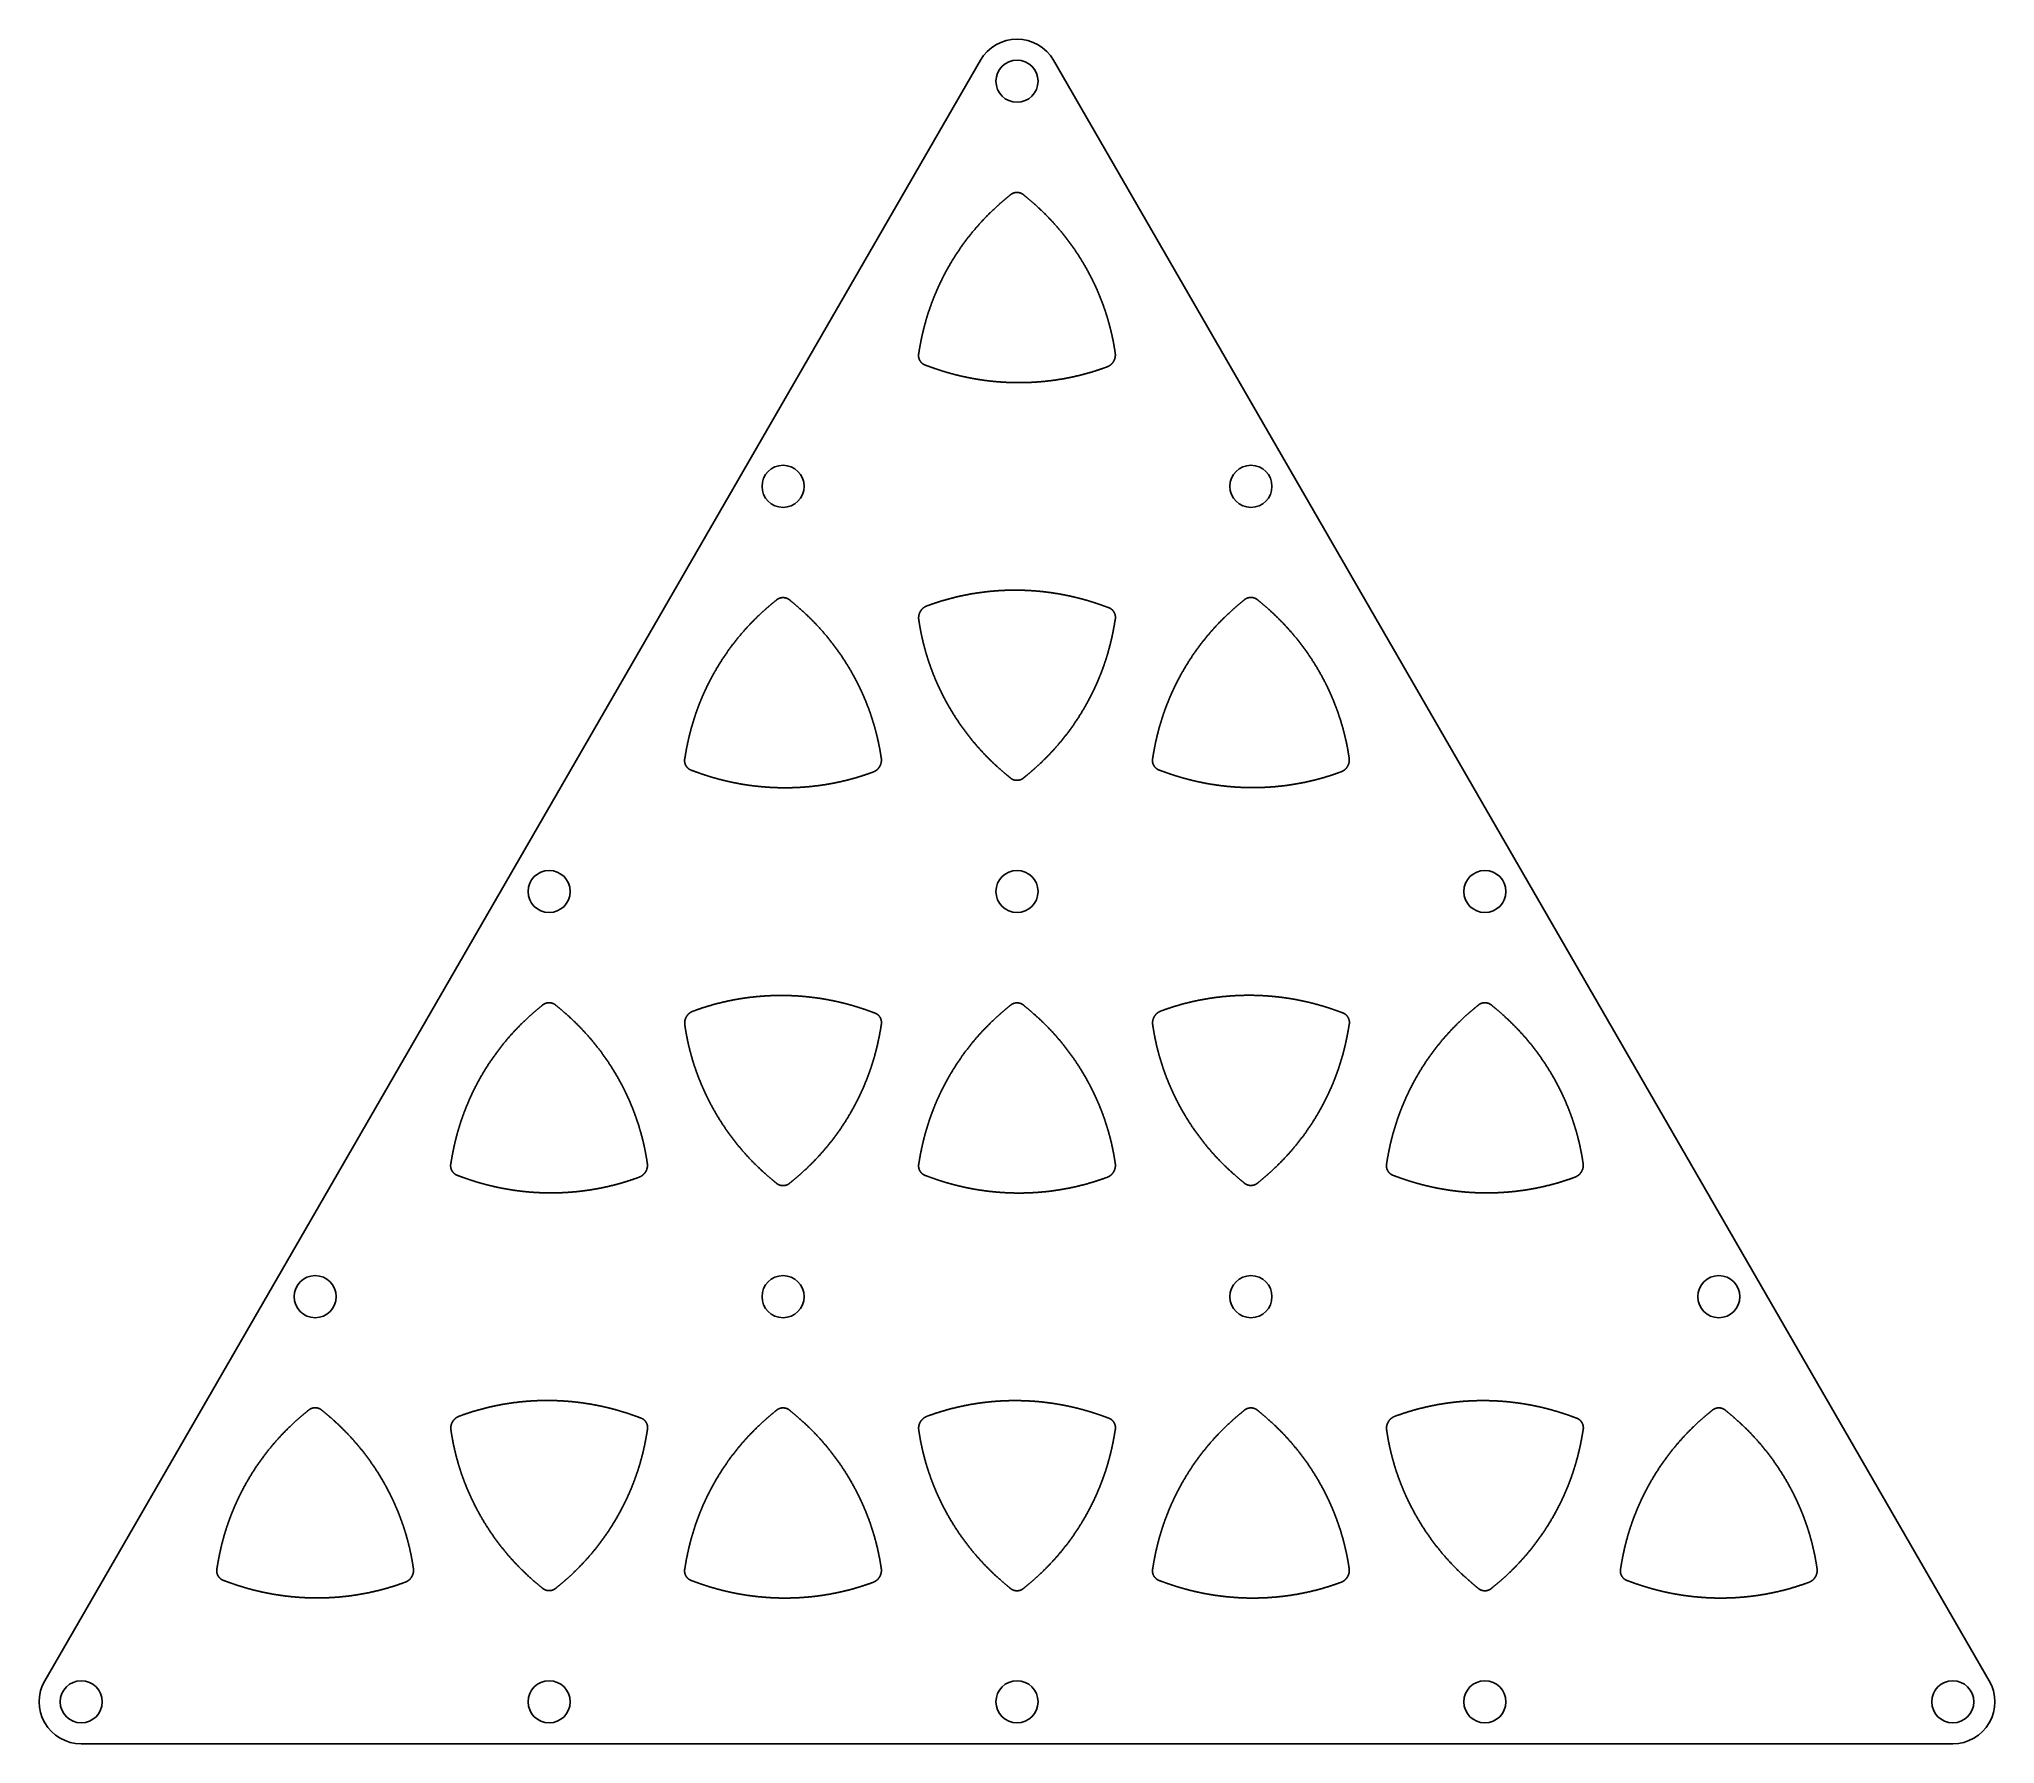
# Model space of a CAD drawing. Extents: x -3 to 136, y 0 to 121.
import ezdxf

# ---------------------------------------------------------------- set-up
doc = ezdxf.new("R2010")
doc.units = 0
doc.layers.get('0').update_dxf_attribs({"linetype": 'CONTINUOUS'})

msp = doc.modelspace()

# ---------------------------------------------------------------- linework, layer by layer
msp.add_lwpolyline([(69.2641, 119.9689, 0.57735027), (64.0679, 119.9689), (-2.5981, 4.5, 0.57735027), (0, 0), (133.332, 0, 0.57735027), (135.9301, 4.5)], format="xyb", close=True)
for points in [[(59.6672, 99.0852, 0), (59.6682, 99.0896, 0), (59.6693, 99.095, 0), (59.6705, 99.1014, 0), (59.6719, 99.1086, 0), (59.6733, 99.1168, 0), (59.6749, 99.1259, 0), (59.6766, 99.1359, 0), (59.6785, 99.1468, 0), (59.6805, 99.1585, 0), (59.6826, 99.1711, 0), (59.6848, 99.1846, 0), (59.6872, 99.1989, 0), (59.6897, 99.214, 0), (59.6923, 99.23, 0), (59.6951, 99.2467, 0), (59.698, 99.2643, 0), (59.701, 99.2826, 0), (59.7042, 99.3017, 0), (59.7075, 99.3216, 0), (59.711, 99.3422, 0), (59.7146, 99.3636, 0), (59.7183, 99.3857, 0), (59.7222, 99.4085, 0), (59.7262, 99.4321, 0), (59.7304, 99.4563, 0), (59.7348, 99.4813, 0), (59.7392, 99.5069, 0), (59.7439, 99.5332, 0), (59.7486, 99.5601, 0), (59.7536, 99.5877, 0), (59.7587, 99.6159, 0), (59.7639, 99.6447, 0), (59.7693, 99.6742, 0), (59.7748, 99.7042, 0), (59.7806, 99.7349, 0), (59.7864, 99.7661, 0), (59.7925, 99.7979, 0), (59.7987, 99.8303, 0), (59.805, 99.8632, 0), (59.8115, 99.8966, 0), (59.8182, 99.9306, 0), (59.8251, 99.9651, 0), (59.8321, 100, 0), (59.8393, 100.036, 0), (59.8466, 100.071, 0), (59.8542, 100.108, 0), (59.8619, 100.145, 0), (59.8697, 100.182, 0), (59.8778, 100.22, 0), (59.886, 100.258, 0), (59.8944, 100.297, 0), (59.903, 100.336, 0), (59.9118, 100.375, 0), (59.9206, 100.415, 0), (59.9296, 100.454, 0), (59.9387, 100.494, 0), (59.9478, 100.533, 0), (59.957, 100.573, 0), (59.9664, 100.612, 0), (59.9758, 100.652, 0), (59.9852, 100.691, 0), (59.9948, 100.73, 0), (60.0045, 100.77, 0), (60.0142, 100.809, 0), (60.0241, 100.848, 0), (60.034, 100.887, 0), (60.044, 100.926, 0), (60.0541, 100.965, 0), (60.0643, 101.004, 0), (60.0745, 101.043, 0), (60.0849, 101.082, 0), (60.0953, 101.121, 0), (60.1058, 101.16, 0), (60.1164, 101.199, 0), (60.1271, 101.238, 0), (60.1379, 101.277, 0), (60.1488, 101.316, 0), (60.1598, 101.354, 0), (60.1708, 101.393, 0), (60.1819, 101.432, 0), (60.1932, 101.47, 0), (60.2045, 101.509, 0), (60.2159, 101.548, 0), (60.2273, 101.586, 0), (60.2389, 101.625, 0), (60.2506, 101.663, 0), (60.2623, 101.702, 0), (60.2741, 101.74, 0), (60.2861, 101.779, 0), (60.2981, 101.817, 0), (60.3101, 101.855, 0), (60.3223, 101.894, 0), (60.3346, 101.932, 0), (60.3469, 101.97, 0), (60.3594, 102.008, 0), (60.3719, 102.047, 0), (60.3845, 102.085, 0), (60.3972, 102.123, 0), (60.41, 102.161, 0), (60.4229, 102.199, 0), (60.4358, 102.237, 0), (60.4489, 102.275, 0), (60.462, 102.313, 0), (60.4753, 102.351, 0), (60.4886, 102.389, 0), (60.502, 102.427, 0), (60.5155, 102.465, 0), (60.529, 102.502, 0), (60.5427, 102.54, 0), (60.5565, 102.578, 0), (60.5703, 102.616, 0), (60.5842, 102.654, 0), (60.5982, 102.691, 0), (60.6123, 102.729, 0), (60.6265, 102.767, 0), (60.6408, 102.804, 0), (60.6552, 102.842, 0), (60.6696, 102.879, 0), (60.6842, 102.917, 0), (60.6988, 102.954, 0), (60.7135, 102.992, 0), (60.7283, 103.029, 0), (60.7432, 103.067, 0), (60.7582, 103.104, 0), (60.7733, 103.141, 0), (60.7885, 103.179, 0), (60.8037, 103.216, 0), (60.819, 103.253, 0), (60.8345, 103.29, 0), (60.85, 103.328, 0), (60.8656, 103.365, 0), (60.8812, 103.402, 0), (60.897, 103.439, 0), (60.9128, 103.476, 0), (60.9288, 103.513, 0), (60.9448, 103.55, 0), (60.9609, 103.587, 0), (60.9771, 103.624, 0), (60.9933, 103.661, 0), (61.0097, 103.698, 0), (61.0261, 103.734, 0), (61.0426, 103.771, 0), (61.0592, 103.808, 0), (61.0759, 103.845, 0), (61.0927, 103.881, 0), (61.1095, 103.918, 0), (61.1265, 103.954, 0), (61.1435, 103.991, 0), (61.1606, 104.027, 0), (61.1778, 104.064, 0), (61.195, 104.1, 0), (61.2124, 104.136, 0), (61.2298, 104.173, 0), (61.2473, 104.209, 0), (61.2649, 104.245, 0), (61.2826, 104.281, 0), (61.3003, 104.318, 0), (61.3182, 104.354, 0), (61.3361, 104.39, 0), (61.3541, 104.426, 0), (61.3722, 104.462, 0), (61.3904, 104.498, 0), (61.4086, 104.534, 0), (61.4269, 104.569, 0), (61.4453, 104.605, 0), (61.4638, 104.641, 0), (61.4824, 104.677, 0), (61.5011, 104.712, 0), (61.5198, 104.748, 0), (61.5386, 104.784, 0), (61.5575, 104.819, 0), (61.5765, 104.855, 0), (61.5956, 104.89, 0), (61.6147, 104.925, 0), (61.6339, 104.961, 0), (61.6532, 104.996, 0), (61.6726, 105.031, 0), (61.6921, 105.067, 0), (61.7116, 105.102, 0), (61.7312, 105.137, 0), (61.7509, 105.172, 0), (61.7707, 105.207, 0), (61.7906, 105.242, 0), (61.8105, 105.277, 0), (61.8305, 105.312, 0), (61.8506, 105.347, 0), (61.8708, 105.382, 0), (61.8911, 105.416, 0), (61.9114, 105.451, 0), (61.9318, 105.486, 0), (61.9523, 105.52, 0), (61.9729, 105.555, 0), (61.9935, 105.59, 0), (62.0143, 105.624, 0), (62.0351, 105.659, 0), (62.056, 105.693, 0), (62.0769, 105.727, 0), (62.098, 105.762, 0), (62.1191, 105.796, 0), (62.1403, 105.83, 0), (62.1616, 105.864, 0), (62.183, 105.898, 0), (62.2044, 105.932, 0), (62.2259, 105.966, 0), (62.2475, 106, 0), (62.2692, 106.034, 0), (62.2909, 106.068, 0), (62.3128, 106.102, 0), (62.3347, 106.136, 0), (62.3566, 106.169, 0), (62.3787, 106.203, 0), (62.4008, 106.237, 0), (62.4231, 106.27, 0), (62.4453, 106.304, 0), (62.4677, 106.337, 0), (62.4902, 106.371, 0), (62.5127, 106.404, 0), (62.5353, 106.437, 0), (62.5579, 106.471, 0), (62.5807, 106.504, 0), (62.6035, 106.537, 0), (62.6264, 106.57, 0), (62.6494, 106.603, 0), (62.6725, 106.636, 0), (62.6956, 106.669, 0), (62.7188, 106.702, 0), (62.7421, 106.735, 0), (62.7654, 106.768, 0), (62.7889, 106.8, 0), (62.8124, 106.833, 0), (62.836, 106.866, 0), (62.8596, 106.898, 0), (62.8834, 106.931, 0), (62.9072, 106.963, 0), (62.9311, 106.996, 0), (62.955, 107.028, 0), (62.9791, 107.06, 0), (63.0032, 107.093, 0), (63.0274, 107.125, 0), (63.0516, 107.157, 0), (63.076, 107.189, 0), (63.1004, 107.221, 0), (63.1249, 107.253, 0), (63.1494, 107.285, 0), (63.1741, 107.317, 0), (63.1988, 107.349, 0), (63.2235, 107.381, 0), (63.2484, 107.412, 0), (63.2733, 107.444, 0), (63.2983, 107.476, 0), (63.3234, 107.507, 0), (63.3486, 107.539, 0), (63.3738, 107.57, 0), (63.3991, 107.602, 0), (63.4245, 107.633, 0), (63.4499, 107.664, 0), (63.4754, 107.695, 0), (63.501, 107.726, 0), (63.5267, 107.758, 0), (63.5524, 107.789, 0), (63.5782, 107.82, 0), (63.6041, 107.851, 0), (63.6301, 107.881, 0), (63.6561, 107.912, 0), (63.6822, 107.943, 0), (63.7084, 107.974, 0), (63.7346, 108.004, 0), (63.7609, 108.035, 0), (63.7873, 108.065, 0), (63.8138, 108.096, 0), (63.8403, 108.126, 0), (63.8669, 108.157, 0), (63.8936, 108.187, 0), (63.9203, 108.217, 0), (63.9472, 108.247, 0), (63.974, 108.277, 0), (64.001, 108.307, 0), (64.028, 108.337, 0), (64.0551, 108.367, 0), (64.0823, 108.397, 0), (64.1096, 108.427, 0), (64.1369, 108.457, 0), (64.1643, 108.487, 0), (64.1917, 108.516, 0), (64.2193, 108.546, 0), (64.2469, 108.575, 0), (64.2745, 108.605, 0), (64.3023, 108.634, 0), (64.3301, 108.663, 0), (64.358, 108.693, 0), (64.3859, 108.722, 0), (64.414, 108.751, 0), (64.442, 108.78, 0), (64.4702, 108.809, 0), (64.4982, 108.838, 0), (64.5261, 108.866, 0), (64.5538, 108.894, 0), (64.5815, 108.922, 0), (64.609, 108.95, 0), (64.6364, 108.978, 0), (64.6637, 109.005, 0), (64.6908, 109.032, 0), (64.7178, 109.059, 0), (64.7447, 109.085, 0), (64.7714, 109.111, 0), (64.798, 109.137, 0), (64.8245, 109.163, 0), (64.8507, 109.188, 0), (64.8769, 109.214, 0), (64.9029, 109.239, 0), (64.9287, 109.263, 0), (64.9544, 109.288, 0), (64.9799, 109.312, 0), (65.0052, 109.336, 0), (65.0304, 109.36, 0), (65.0554, 109.383, 0), (65.0802, 109.406, 0), (65.1049, 109.429, 0), (65.1293, 109.452, 0), (65.1536, 109.475, 0), (65.1777, 109.497, 0), (65.2017, 109.519, 0), (65.2254, 109.54, 0), (65.2489, 109.562, 0), (65.2723, 109.583, 0), (65.2954, 109.604, 0), (65.3184, 109.625, 0), (65.3411, 109.645, 0), (65.3637, 109.665, 0), (65.386, 109.685, 0), (65.4082, 109.705, 0), (65.4301, 109.724, 0), (65.4518, 109.744, 0), (65.4733, 109.763, 0), (65.4945, 109.781, 0), (65.5156, 109.8, 0), (65.5364, 109.818, 0), (65.557, 109.836, 0), (65.5773, 109.853, 0), (65.5974, 109.871, 0), (65.6173, 109.888, 0), (65.6369, 109.905, 0), (65.6563, 109.921, 0), (65.6755, 109.938, 0), (65.6944, 109.954, 0), (65.7131, 109.97, 0), (65.7315, 109.986, 0), (65.7496, 110.001, 0), (65.7675, 110.016, 0), (65.7851, 110.031, 0), (65.8025, 110.045, 0), (65.8196, 110.06, 0), (65.8364, 110.074, 0), (65.853, 110.088, 0), (65.8692, 110.101, 0), (65.8852, 110.115, 0), (65.901, 110.128, 0), (65.9164, 110.141, 0), (65.9316, 110.153, 0), (65.9464, 110.165, 0), (65.961, 110.178, 0), (65.9753, 110.189, 0), (65.9893, 110.201, 0), (66.003, 110.212, 0), (66.0164, 110.223, 0), (66.0295, 110.234, 0), (66.0422, 110.244, 0), (66.0545, 110.255, 0), (66.0663, 110.264, 0), (66.0777, 110.274, 0), (66.0886, 110.283, 0), (66.099, 110.291, 0), (66.1089, 110.299, 0), (66.1182, 110.307, 0), (66.127, 110.314, 0), (66.1351, 110.321, 0), (66.1426, 110.328, 0), (66.1495, 110.333, 0), (66.1557, 110.339, 0), (66.1612, 110.343, 0), (66.166, 110.347, 0), (66.17, 110.351, 0), (66.1733, 110.354, 0)], [(66.1733, 110.354, 0), (66.1757, 110.356, 0), (66.1782, 110.359, 0), (66.1807, 110.361, 0), (66.1832, 110.363, 0), (66.1858, 110.365, 0), (66.1883, 110.368, 0), (66.1908, 110.37, 0), (66.1934, 110.372, 0), (66.196, 110.374, 0), (66.1985, 110.377, 0), (66.2011, 110.379, 0), (66.2037, 110.381, 0), (66.2063, 110.383, 0), (66.209, 110.385, 0), (66.2116, 110.387, 0), (66.2142, 110.389, 0), (66.2169, 110.391, 0), (66.2196, 110.394, 0), (66.2222, 110.396, 0), (66.2249, 110.398, 0), (66.2276, 110.4, 0), (66.2303, 110.402, 0), (66.233, 110.404, 0), (66.2358, 110.406, 0), (66.2385, 110.408, 0), (66.2413, 110.41, 0), (66.244, 110.412, 0), (66.2468, 110.414, 0), (66.2496, 110.415, 0), (66.2523, 110.417, 0), (66.2551, 110.419, 0), (66.2579, 110.421, 0), (66.2608, 110.423, 0), (66.2636, 110.425, 0), (66.2664, 110.427, 0), (66.2693, 110.429, 0), (66.2721, 110.43, 0), (66.275, 110.432, 0), (66.2778, 110.434, 0), (66.2807, 110.436, 0), (66.2836, 110.438, 0), (66.2865, 110.439, 0), (66.2894, 110.441, 0), (66.2923, 110.443, 0), (66.2952, 110.444, 0), (66.2982, 110.446, 0), (66.3011, 110.448, 0), (66.3041, 110.449, 0), (66.307, 110.451, 0), (66.31, 110.453, 0), (66.3129, 110.454, 0), (66.3159, 110.456, 0), (66.3189, 110.458, 0), (66.3219, 110.459, 0), (66.3249, 110.461, 0), (66.3279, 110.462, 0), (66.3309, 110.464, 0), (66.334, 110.465, 0), (66.337, 110.467, 0), (66.34, 110.468, 0), (66.3431, 110.47, 0), (66.3461, 110.471, 0), (66.3492, 110.473, 0), (66.3523, 110.474, 0), (66.3554, 110.476, 0), (66.3584, 110.477, 0), (66.3615, 110.478, 0), (66.3646, 110.48, 0), (66.3677, 110.481, 0), (66.3708, 110.482, 0), (66.374, 110.484, 0), (66.3771, 110.485, 0), (66.3802, 110.486, 0), (66.3833, 110.488, 0), (66.3865, 110.489, 0), (66.3896, 110.49, 0), (66.3928, 110.492, 0), (66.396, 110.493, 0), (66.3991, 110.494, 0), (66.4023, 110.495, 0), (66.4055, 110.496, 0), (66.4086, 110.498, 0), (66.4118, 110.499, 0), (66.415, 110.5, 0), (66.4182, 110.501, 0), (66.4214, 110.502, 0), (66.4246, 110.503, 0), (66.4278, 110.504, 0), (66.4311, 110.505, 0), (66.4343, 110.506, 0), (66.4375, 110.507, 0), (66.4407, 110.508, 0), (66.444, 110.509, 0), (66.4472, 110.51, 0), (66.4505, 110.511, 0), (66.4537, 110.512, 0), (66.457, 110.513, 0), (66.4602, 110.514, 0), (66.4635, 110.515, 0), (66.4667, 110.516, 0), (66.47, 110.517, 0), (66.4733, 110.518, 0), (66.4766, 110.519, 0), (66.4798, 110.52, 0), (66.4831, 110.52, 0), (66.4864, 110.521, 0), (66.4897, 110.522, 0), (66.493, 110.523, 0), (66.4963, 110.524, 0), (66.4996, 110.524, 0), (66.5029, 110.525, 0), (66.5062, 110.526, 0), (66.5095, 110.527, 0), (66.5128, 110.527, 0), (66.5162, 110.528, 0), (66.5195, 110.529, 0), (66.5228, 110.529, 0), (66.5261, 110.53, 0), (66.5295, 110.53, 0), (66.5328, 110.531, 0), (66.5361, 110.532, 0), (66.5395, 110.532, 0), (66.5428, 110.533, 0), (66.5462, 110.533, 0), (66.5495, 110.534, 0), (66.5529, 110.534, 0), (66.5562, 110.535, 0), (66.5596, 110.535, 0), (66.5629, 110.536, 0), (66.5663, 110.536, 0), (66.5696, 110.537, 0), (66.573, 110.537, 0), (66.5764, 110.538, 0), (66.5797, 110.538, 0), (66.5831, 110.538, 0), (66.5865, 110.539, 0), (66.5898, 110.539, 0), (66.5932, 110.539, 0), (66.5966, 110.54, 0), (66.6, 110.54, 0), (66.6034, 110.54, 0), (66.6067, 110.541, 0), (66.6101, 110.541, 0), (66.6135, 110.541, 0), (66.6169, 110.541, 0), (66.6203, 110.542, 0), (66.6237, 110.542, 0), (66.627, 110.542, 0), (66.6304, 110.542, 0), (66.6338, 110.542, 0), (66.6372, 110.542, 0), (66.6406, 110.542, 0), (66.644, 110.543, 0), (66.6474, 110.543, 0), (66.6508, 110.543, 0), (66.6542, 110.543, 0), (66.6576, 110.543, 0), (66.661, 110.543, 0), (66.6644, 110.543, 0), (66.6678, 110.543, 0), (66.6712, 110.543, 0), (66.6746, 110.543, 0), (66.6779, 110.543, 0), (66.6813, 110.543, 0), (66.6847, 110.543, 0), (66.6881, 110.543, 0), (66.6915, 110.542, 0), (66.6949, 110.542, 0), (66.6983, 110.542, 0), (66.7017, 110.542, 0), (66.7051, 110.542, 0), (66.7085, 110.542, 0), (66.7118, 110.542, 0), (66.7152, 110.541, 0), (66.7186, 110.541, 0), (66.722, 110.541, 0), (66.7254, 110.541, 0), (66.7288, 110.54, 0), (66.7321, 110.54, 0), (66.7355, 110.54, 0), (66.7389, 110.539, 0), (66.7423, 110.539, 0), (66.7456, 110.539, 0), (66.749, 110.538, 0), (66.7524, 110.538, 0), (66.7557, 110.538, 0), (66.7591, 110.537, 0), (66.7625, 110.537, 0), (66.7658, 110.536, 0), (66.7692, 110.536, 0), (66.7725, 110.535, 0), (66.7759, 110.535, 0), (66.7792, 110.534, 0), (66.7826, 110.534, 0), (66.7859, 110.533, 0), (66.7893, 110.533, 0), (66.7926, 110.532, 0), (66.7959, 110.532, 0), (66.7993, 110.531, 0), (66.8026, 110.53, 0), (66.8059, 110.53, 0), (66.8093, 110.529, 0), (66.8126, 110.529, 0), (66.8159, 110.528, 0), (66.8192, 110.527, 0), (66.8225, 110.527, 0), (66.8259, 110.526, 0), (66.8292, 110.525, 0), (66.8325, 110.524, 0), (66.8358, 110.524, 0), (66.8391, 110.523, 0), (66.8424, 110.522, 0), (66.8457, 110.521, 0), (66.8489, 110.52, 0), (66.8522, 110.52, 0), (66.8555, 110.519, 0), (66.8588, 110.518, 0), (66.8621, 110.517, 0), (66.8653, 110.516, 0), (66.8686, 110.515, 0), (66.8718, 110.514, 0), (66.8751, 110.513, 0), (66.8784, 110.512, 0), (66.8816, 110.511, 0), (66.8848, 110.51, 0), (66.8881, 110.509, 0), (66.8913, 110.508, 0), (66.8945, 110.507, 0), (66.8978, 110.506, 0), (66.901, 110.505, 0), (66.9042, 110.504, 0), (66.9074, 110.503, 0), (66.9106, 110.502, 0), (66.9138, 110.501, 0), (66.917, 110.5, 0), (66.9202, 110.499, 0), (66.9234, 110.498, 0), (66.9266, 110.496, 0), (66.9298, 110.495, 0), (66.9329, 110.494, 0), (66.9361, 110.493, 0), (66.9393, 110.492, 0), (66.9424, 110.49, 0), (66.9456, 110.489, 0), (66.9487, 110.488, 0), (66.9518, 110.486, 0), (66.955, 110.485, 0), (66.9581, 110.484, 0), (66.9612, 110.482, 0), (66.9643, 110.481, 0), (66.9674, 110.48, 0), (66.9705, 110.478, 0), (66.9736, 110.477, 0), (66.9767, 110.476, 0), (66.9798, 110.474, 0), (66.9828, 110.473, 0), (66.9859, 110.471, 0), (66.989, 110.47, 0), (66.992, 110.468, 0), (66.995, 110.467, 0), (66.9981, 110.465, 0), (67.0011, 110.464, 0), (67.0041, 110.462, 0), (67.0071, 110.461, 0), (67.0101, 110.459, 0), (67.0131, 110.458, 0), (67.0161, 110.456, 0), (67.0191, 110.454, 0), (67.0221, 110.453, 0), (67.025, 110.451, 0), (67.028, 110.449, 0), (67.0309, 110.448, 0), (67.0339, 110.446, 0), (67.0368, 110.444, 0), (67.0397, 110.443, 0), (67.0426, 110.441, 0), (67.0455, 110.439, 0), (67.0484, 110.438, 0), (67.0513, 110.436, 0), (67.0542, 110.434, 0), (67.0571, 110.432, 0), (67.0599, 110.43, 0), (67.0628, 110.429, 0), (67.0656, 110.427, 0), (67.0684, 110.425, 0), (67.0713, 110.423, 0), (67.0741, 110.421, 0), (67.0769, 110.419, 0), (67.0797, 110.417, 0), (67.0825, 110.415, 0), (67.0852, 110.414, 0), (67.088, 110.412, 0), (67.0908, 110.41, 0), (67.0935, 110.408, 0), (67.0962, 110.406, 0), (67.099, 110.404, 0), (67.1017, 110.402, 0), (67.1044, 110.4, 0), (67.1071, 110.398, 0), (67.1098, 110.396, 0), (67.1125, 110.393, 0), (67.1151, 110.391, 0), (67.1178, 110.389, 0), (67.1204, 110.387, 0), (67.123, 110.385, 0), (67.1257, 110.383, 0), (67.1283, 110.381, 0), (67.1309, 110.379, 0), (67.1335, 110.376, 0), (67.136, 110.374, 0), (67.1386, 110.372, 0), (67.1412, 110.37, 0), (67.1437, 110.368, 0), (67.1462, 110.365, 0), (67.1488, 110.363, 0), (67.1513, 110.361, 0), (67.1538, 110.359, 0), (67.1563, 110.356, 0), (67.1587, 110.354, 0)], [(67.1587, 110.354, 0), (67.162, 110.351, 0), (67.1659, 110.348, 0), (67.1705, 110.344, 0), (67.1757, 110.339, 0), (67.1817, 110.334, 0), (67.1883, 110.328, 0), (67.1956, 110.322, 0), (67.2035, 110.316, 0), (67.2121, 110.309, 0), (67.2212, 110.301, 0), (67.231, 110.293, 0), (67.2414, 110.284, 0), (67.2525, 110.275, 0), (67.2641, 110.266, 0), (67.2763, 110.256, 0), (67.289, 110.245, 0), (67.3024, 110.234, 0), (67.3163, 110.223, 0), (67.3307, 110.211, 0), (67.3457, 110.198, 0), (67.3612, 110.186, 0), (67.3773, 110.172, 0), (67.3939, 110.159, 0), (67.411, 110.144, 0), (67.4285, 110.13, 0), (67.4466, 110.115, 0), (67.4652, 110.099, 0), (67.4842, 110.083, 0), (67.5037, 110.067, 0), (67.5236, 110.05, 0), (67.544, 110.033, 0), (67.5649, 110.015, 0), (67.5861, 109.997, 0), (67.6078, 109.978, 0), (67.6299, 109.96, 0), (67.6525, 109.94, 0), (67.6754, 109.921, 0), (67.6987, 109.9, 0), (67.7224, 109.88, 0), (67.7464, 109.859, 0), (67.7708, 109.838, 0), (67.7956, 109.816, 0), (67.8207, 109.794, 0), (67.8462, 109.772, 0), (67.872, 109.749, 0), (67.8981, 109.726, 0), (67.9245, 109.702, 0), (67.9512, 109.678, 0), (67.9782, 109.654, 0), (68.0055, 109.63, 0), (68.0331, 109.605, 0), (68.0609, 109.58, 0), (68.089, 109.554, 0), (68.1174, 109.528, 0), (68.146, 109.502, 0), (68.1748, 109.475, 0), (68.2039, 109.448, 0), (68.233, 109.421, 0), (68.262, 109.394, 0), (68.291, 109.367, 0), (68.3199, 109.34, 0), (68.3487, 109.312, 0), (68.3775, 109.285, 0), (68.4062, 109.257, 0), (68.4348, 109.23, 0), (68.4634, 109.203, 0), (68.4919, 109.175, 0), (68.5203, 109.147, 0), (68.5486, 109.12, 0), (68.5769, 109.092, 0), (68.6051, 109.064, 0), (68.6333, 109.036, 0), (68.6613, 109.008, 0), (68.6893, 108.98, 0), (68.7173, 108.952, 0), (68.7451, 108.924, 0), (68.7729, 108.896, 0), (68.8007, 108.868, 0), (68.8283, 108.84, 0), (68.8559, 108.811, 0), (68.8834, 108.783, 0), (68.9109, 108.755, 0), (68.9383, 108.726, 0), (68.9656, 108.698, 0), (68.9928, 108.669, 0), (69.02, 108.64, 0), (69.0471, 108.612, 0), (69.0742, 108.583, 0), (69.1012, 108.554, 0), (69.1281, 108.525, 0), (69.1549, 108.496, 0), (69.1817, 108.467, 0), (69.2084, 108.438, 0), (69.235, 108.409, 0), (69.2616, 108.38, 0), (69.2881, 108.351, 0), (69.3146, 108.322, 0), (69.3409, 108.292, 0), (69.3672, 108.263, 0), (69.3935, 108.234, 0), (69.4196, 108.204, 0), (69.4457, 108.175, 0), (69.4718, 108.145, 0), (69.4977, 108.115, 0), (69.5236, 108.086, 0), (69.5495, 108.056, 0), (69.5752, 108.026, 0), (69.6009, 107.996, 0), (69.6266, 107.966, 0), (69.6521, 107.936, 0), (69.6776, 107.906, 0), (69.703, 107.876, 0), (69.7284, 107.846, 0), (69.7537, 107.816, 0), (69.7789, 107.785, 0), (69.8041, 107.755, 0), (69.8292, 107.725, 0), (69.8542, 107.694, 0), (69.8792, 107.664, 0), (69.9041, 107.633, 0), (69.9289, 107.602, 0), (69.9537, 107.572, 0), (69.9784, 107.541, 0), (70.003, 107.51, 0), (70.0276, 107.479, 0), (70.0521, 107.448, 0), (70.0765, 107.417, 0), (70.1009, 107.386, 0), (70.1252, 107.355, 0), (70.1495, 107.324, 0), (70.1736, 107.293, 0), (70.1977, 107.262, 0), (70.2218, 107.23, 0), (70.2458, 107.199, 0), (70.2697, 107.167, 0), (70.2935, 107.136, 0), (70.3173, 107.104, 0), (70.341, 107.073, 0), (70.3647, 107.041, 0), (70.3882, 107.009, 0), (70.4117, 106.977, 0), (70.4352, 106.946, 0), (70.4585, 106.914, 0), (70.4818, 106.882, 0), (70.505, 106.85, 0), (70.5282, 106.818, 0), (70.5512, 106.786, 0), (70.5742, 106.754, 0), (70.5971, 106.721, 0), (70.62, 106.689, 0), (70.6428, 106.657, 0), (70.6655, 106.624, 0), (70.6881, 106.592, 0), (70.7107, 106.56, 0), (70.7332, 106.527, 0), (70.7556, 106.495, 0), (70.7779, 106.462, 0), (70.8002, 106.429, 0), (70.8224, 106.397, 0), (70.8445, 106.364, 0), (70.8665, 106.331, 0), (70.8885, 106.298, 0), (70.9104, 106.266, 0), (70.9322, 106.233, 0), (70.954, 106.2, 0), (70.9756, 106.167, 0), (70.9972, 106.134, 0), (71.0188, 106.101, 0), (71.0402, 106.067, 0), (71.0616, 106.034, 0), (71.0829, 106.001, 0), (71.1041, 105.968, 0), (71.1253, 105.934, 0), (71.1463, 105.901, 0), (71.1673, 105.868, 0), (71.1883, 105.834, 0), (71.2091, 105.801, 0), (71.2299, 105.767, 0), (71.2506, 105.733, 0), (71.2712, 105.7, 0), (71.2918, 105.666, 0), (71.3122, 105.632, 0), (71.3326, 105.598, 0), (71.353, 105.565, 0), (71.3732, 105.531, 0), (71.3934, 105.497, 0), (71.4135, 105.463, 0), (71.4335, 105.429, 0), (71.4534, 105.395, 0), (71.4733, 105.361, 0), (71.4931, 105.327, 0), (71.5128, 105.292, 0), (71.5324, 105.258, 0), (71.552, 105.224, 0), (71.5715, 105.19, 0), (71.5909, 105.155, 0), (71.6102, 105.121, 0), (71.6295, 105.086, 0), (71.6487, 105.052, 0), (71.6678, 105.017, 0), (71.6868, 104.983, 0), (71.7057, 104.948, 0), (71.7246, 104.914, 0), (71.7434, 104.879, 0), (71.7621, 104.844, 0), (71.7807, 104.809, 0), (71.7993, 104.775, 0), (71.8178, 104.74, 0), (71.8362, 104.705, 0), (71.8545, 104.67, 0), (71.8727, 104.635, 0), (71.8909, 104.6, 0), (71.909, 104.565, 0), (71.927, 104.53, 0), (71.9449, 104.495, 0), (71.9628, 104.46, 0), (71.9805, 104.424, 0), (71.9982, 104.389, 0), (72.0159, 104.354, 0), (72.0334, 104.318, 0), (72.0508, 104.283, 0), (72.0682, 104.248, 0), (72.0855, 104.212, 0), (72.1027, 104.177, 0), (72.1199, 104.141, 0), (72.1369, 104.106, 0), (72.1539, 104.07, 0), (72.1708, 104.034, 0), (72.1876, 103.999, 0), (72.2044, 103.963, 0), (72.2211, 103.927, 0), (72.2376, 103.891, 0), (72.2541, 103.856, 0), (72.2706, 103.82, 0), (72.2869, 103.784, 0), (72.3032, 103.748, 0), (72.3193, 103.712, 0), (72.3354, 103.676, 0), (72.3515, 103.64, 0), (72.3674, 103.604, 0), (72.3833, 103.568, 0), (72.399, 103.532, 0), (72.4147, 103.495, 0), (72.4303, 103.459, 0), (72.4459, 103.423, 0), (72.4613, 103.387, 0), (72.4767, 103.35, 0), (72.492, 103.314, 0), (72.5072, 103.278, 0), (72.5223, 103.241, 0), (72.5374, 103.205, 0), (72.5523, 103.168, 0), (72.5672, 103.132, 0), (72.582, 103.095, 0), (72.5967, 103.058, 0), (72.6114, 103.022, 0), (72.6259, 102.985, 0), (72.6404, 102.948, 0), (72.6548, 102.912, 0), (72.6691, 102.875, 0), (72.6833, 102.838, 0), (72.6975, 102.801, 0), (72.7115, 102.764, 0), (72.7255, 102.728, 0), (72.7394, 102.691, 0), (72.7532, 102.654, 0), (72.7669, 102.617, 0), (72.7806, 102.58, 0), (72.7941, 102.543, 0), (72.8076, 102.506, 0), (72.821, 102.468, 0), (72.8343, 102.431, 0), (72.8475, 102.394, 0), (72.8607, 102.357, 0), (72.8737, 102.32, 0), (72.8867, 102.282, 0), (72.8996, 102.245, 0), (72.9124, 102.208, 0), (72.9251, 102.17, 0), (72.9378, 102.133, 0), (72.9503, 102.096, 0), (72.9628, 102.058, 0), (72.9752, 102.021, 0), (72.9875, 101.983, 0), (72.9997, 101.946, 0), (73.0118, 101.908, 0), (73.0239, 101.87, 0), (73.0358, 101.833, 0), (73.0477, 101.795, 0), (73.0595, 101.757, 0), (73.0712, 101.72, 0), (73.0828, 101.682, 0), (73.0944, 101.644, 0), (73.1058, 101.606, 0), (73.1172, 101.569, 0), (73.1285, 101.531, 0), (73.1397, 101.493, 0), (73.1508, 101.455, 0), (73.1618, 101.417, 0), (73.1727, 101.379, 0), (73.1836, 101.341, 0), (73.1943, 101.303, 0), (73.205, 101.265, 0), (73.2156, 101.227, 0), (73.2261, 101.189, 0), (73.2365, 101.151, 0), (73.2467, 101.113, 0), (73.2567, 101.076, 0), (73.2666, 101.039, 0), (73.2764, 101.002, 0), (73.286, 100.965, 0), (73.2955, 100.928, 0), (73.3048, 100.892, 0), (73.314, 100.856, 0), (73.3231, 100.82, 0), (73.332, 100.784, 0), (73.3407, 100.749, 0), (73.3494, 100.714, 0), (73.3578, 100.679, 0), (73.3662, 100.644, 0), (73.3744, 100.61, 0), (73.3825, 100.575, 0), (73.3905, 100.542, 0), (73.3983, 100.508, 0), (73.406, 100.474, 0), (73.4135, 100.441, 0), (73.421, 100.408, 0), (73.4283, 100.376, 0), (73.4355, 100.343, 0), (73.4426, 100.311, 0), (73.4495, 100.279, 0), (73.4563, 100.248, 0), (73.463, 100.216, 0), (73.4696, 100.185, 0), (73.4761, 100.155, 0), (73.4824, 100.124, 0), (73.4887, 100.094, 0), (73.4948, 100.064, 0), (73.5008, 100.034, 0), (73.5067, 100.005, 0), (73.5125, 99.9759, 0), (73.5181, 99.9471, 0), (73.5237, 99.9186, 0), (73.5292, 99.8904, 0), (73.5345, 99.8625, 0), (73.5398, 99.8349, 0), (73.5449, 99.8076, 0), (73.5499, 99.7806, 0), (73.5549, 99.7539, 0), (73.5597, 99.7275, 0), (73.5645, 99.7014, 0), (73.5691, 99.6756, 0), (73.5737, 99.6501, 0), (73.5781, 99.625, 0), (73.5825, 99.6002, 0), (73.5867, 99.5756, 0), (73.5909, 99.5514, 0), (73.595, 99.5275, 0), (73.599, 99.504, 0), (73.6029, 99.4808, 0), (73.6067, 99.4579, 0), (73.6105, 99.4353, 0), (73.6141, 99.413, 0), (73.6177, 99.3911, 0), (73.6212, 99.3696, 0), (73.6246, 99.3483, 0), (73.6279, 99.3274, 0), (73.6311, 99.3069, 0), (73.6343, 99.2867, 0), (73.6374, 99.2668, 0), (73.6404, 99.2473, 0), (73.6433, 99.2282, 0), (73.6462, 99.2095, 0), (73.6489, 99.1917, 0), (73.6514, 99.1748, 0), (73.6538, 99.159, 0), (73.656, 99.1444, 0), (73.658, 99.1309, 0), (73.6598, 99.1188, 0), (73.6614, 99.108, 0), (73.6628, 99.0988, 0), (73.6639, 99.0911, 0), (73.6648, 99.0852, 0)], [(60.1599, 98.2317, 0), (60.1567, 98.2327, 0), (60.1535, 98.2337, 0), (60.1502, 98.2348, 0), (60.147, 98.2358, 0), (60.1438, 98.2369, 0), (60.1406, 98.2379, 0), (60.1374, 98.239, 0), (60.1342, 98.2401, 0), (60.131, 98.2413, 0), (60.1278, 98.2424, 0), (60.1247, 98.2436, 0), (60.1215, 98.2447, 0), (60.1183, 98.2459, 0), (60.1152, 98.2471, 0), (60.112, 98.2483, 0), (60.1089, 98.2496, 0), (60.1057, 98.2508, 0), (60.1026, 98.2521, 0), (60.0995, 98.2534, 0), (60.0964, 98.2547, 0), (60.0932, 98.256, 0), (60.0901, 98.2573, 0), (60.087, 98.2587, 0), (60.0839, 98.2601, 0), (60.0809, 98.2614, 0), (60.0778, 98.2628, 0), (60.0747, 98.2642, 0), (60.0716, 98.2657, 0), (60.0686, 98.2671, 0), (60.0655, 98.2686, 0), (60.0625, 98.27, 0), (60.0595, 98.2715, 0), (60.0564, 98.273, 0), (60.0534, 98.2745, 0), (60.0504, 98.2761, 0), (60.0474, 98.2776, 0), (60.0444, 98.2792, 0), (60.0414, 98.2807, 0), (60.0384, 98.2823, 0), (60.0354, 98.2839, 0), (60.0325, 98.2856, 0), (60.0295, 98.2872, 0), (60.0265, 98.2888, 0), (60.0236, 98.2905, 0), (60.0207, 98.2922, 0), (60.0177, 98.2939, 0), (60.0148, 98.2956, 0), (60.0119, 98.2973, 0), (60.009, 98.299, 0), (60.0061, 98.3008, 0), (60.0032, 98.3025, 0), (60.0003, 98.3043, 0), (59.9974, 98.3061, 0), (59.9946, 98.3079, 0), (59.9917, 98.3097, 0), (59.9889, 98.3116, 0), (59.986, 98.3134, 0), (59.9832, 98.3153, 0), (59.9804, 98.3171, 0), (59.9776, 98.319, 0), (59.9747, 98.3209, 0), (59.9719, 98.3228, 0), (59.9692, 98.3248, 0), (59.9664, 98.3267, 0), (59.9636, 98.3287, 0), (59.9609, 98.3306, 0), (59.9581, 98.3326, 0), (59.9554, 98.3346, 0), (59.9526, 98.3366, 0), (59.9499, 98.3386, 0), (59.9472, 98.3407, 0), (59.9445, 98.3427, 0), (59.9418, 98.3448, 0), (59.9391, 98.3468, 0), (59.9364, 98.3489, 0), (59.9338, 98.351, 0), (59.9311, 98.3531, 0), (59.9284, 98.3552, 0), (59.9258, 98.3574, 0), (59.9232, 98.3595, 0), (59.9206, 98.3617, 0), (59.918, 98.3638, 0), (59.9154, 98.366, 0), (59.9128, 98.3682, 0), (59.9102, 98.3704, 0), (59.9076, 98.3726, 0), (59.9051, 98.3749, 0), (59.9025, 98.3771, 0), (59.9, 98.3794, 0), (59.8975, 98.3816, 0), (59.895, 98.3839, 0), (59.8925, 98.3862, 0), (59.89, 98.3885, 0), (59.8875, 98.3908, 0), (59.885, 98.3931, 0), (59.8826, 98.3954, 0), (59.8801, 98.3978, 0), (59.8777, 98.4001, 0), (59.8752, 98.4025, 0), (59.8728, 98.4049, 0), (59.8704, 98.4072, 0), (59.868, 98.4096, 0), (59.8656, 98.4121, 0), (59.8633, 98.4145, 0), (59.8609, 98.4169, 0), (59.8586, 98.4193, 0), (59.8562, 98.4218, 0), (59.8539, 98.4243, 0), (59.8516, 98.4267, 0), (59.8493, 98.4292, 0), (59.847, 98.4317, 0), (59.8447, 98.4342, 0), (59.8424, 98.4367, 0), (59.8402, 98.4392, 0), (59.8379, 98.4418, 0), (59.8357, 98.4443, 0), (59.8334, 98.4469, 0), (59.8312, 98.4494, 0), (59.829, 98.452, 0), (59.8268, 98.4546, 0), (59.8247, 98.4572, 0), (59.8225, 98.4598, 0), (59.8203, 98.4624, 0), (59.8182, 98.465, 0), (59.8161, 98.4677, 0), (59.8139, 98.4703, 0), (59.8118, 98.473, 0), (59.8097, 98.4756, 0), (59.8076, 98.4783, 0), (59.8056, 98.481, 0), (59.8035, 98.4837, 0), (59.8015, 98.4864, 0), (59.7994, 98.4891, 0), (59.7974, 98.4918, 0), (59.7954, 98.4945, 0), (59.7934, 98.4973, 0), (59.7914, 98.5, 0), (59.7894, 98.5028, 0), (59.7875, 98.5055, 0), (59.7855, 98.5083, 0), (59.7836, 98.5111, 0), (59.7816, 98.5139, 0), (59.7797, 98.5167, 0), (59.7778, 98.5195, 0), (59.7759, 98.5223, 0), (59.7741, 98.5251, 0), (59.7722, 98.528, 0), (59.7703, 98.5308, 0), (59.7685, 98.5337, 0), (59.7667, 98.5365, 0), (59.7649, 98.5394, 0), (59.7631, 98.5423, 0), (59.7613, 98.5451, 0), (59.7595, 98.548, 0), (59.7577, 98.5509, 0), (59.756, 98.5539, 0), (59.7542, 98.5568, 0), (59.7525, 98.5597, 0), (59.7508, 98.5626, 0), (59.7491, 98.5656, 0), (59.7474, 98.5685, 0), (59.7458, 98.5715, 0), (59.7441, 98.5744, 0), (59.7425, 98.5774, 0), (59.7408, 98.5804, 0), (59.7392, 98.5834, 0), (59.7376, 98.5864, 0), (59.736, 98.5893, 0), (59.7344, 98.5924, 0), (59.7329, 98.5954, 0), (59.7313, 98.5984, 0), (59.7298, 98.6014, 0), (59.7283, 98.6044, 0), (59.7268, 98.6075, 0), (59.7253, 98.6105, 0), (59.7238, 98.6136, 0), (59.7223, 98.6166, 0), (59.7209, 98.6197, 0), (59.7194, 98.6228, 0), (59.718, 98.6258, 0), (59.7166, 98.6289, 0), (59.7152, 98.632, 0), (59.7138, 98.6351, 0), (59.7124, 98.6382, 0), (59.7111, 98.6413, 0), (59.7098, 98.6444, 0), (59.7084, 98.6475, 0), (59.7071, 98.6507, 0), (59.7058, 98.6538, 0), (59.7045, 98.6569, 0), (59.7033, 98.6601, 0), (59.702, 98.6632, 0), (59.7008, 98.6664, 0), (59.6995, 98.6695, 0), (59.6983, 98.6727, 0), (59.6971, 98.6758, 0), (59.6959, 98.679, 0), (59.6948, 98.6822, 0), (59.6936, 98.6854, 0), (59.6925, 98.6886, 0), (59.6913, 98.6918, 0), (59.6902, 98.695, 0), (59.6891, 98.6982, 0), (59.688, 98.7014, 0), (59.687, 98.7046, 0), (59.6859, 98.7078, 0), (59.6849, 98.711, 0), (59.6839, 98.7143, 0), (59.6828, 98.7175, 0), (59.6818, 98.7207, 0), (59.6809, 98.724, 0), (59.6799, 98.7272, 0), (59.6789, 98.7305, 0), (59.678, 98.7337, 0), (59.6771, 98.737, 0), (59.6762, 98.7402, 0), (59.6753, 98.7435, 0), (59.6744, 98.7468, 0), (59.6735, 98.7501, 0), (59.6727, 98.7533, 0), (59.6719, 98.7566, 0), (59.671, 98.7599, 0), (59.6702, 98.7632, 0), (59.6695, 98.7665, 0), (59.6687, 98.7698, 0), (59.6679, 98.7731, 0), (59.6672, 98.7764, 0), (59.6665, 98.7797, 0), (59.6657, 98.783, 0), (59.665, 98.7863, 0), (59.6644, 98.7897, 0), (59.6637, 98.793, 0), (59.663, 98.7963, 0), (59.6624, 98.7996, 0), (59.6618, 98.803, 0), (59.6612, 98.8063, 0), (59.6606, 98.8096, 0), (59.66, 98.813, 0), (59.6595, 98.8163, 0), (59.6589, 98.8197, 0), (59.6584, 98.823, 0), (59.6579, 98.8264, 0), (59.6574, 98.8297, 0), (59.6569, 98.8331, 0), (59.6564, 98.8365, 0), (59.656, 98.8398, 0), (59.6556, 98.8432, 0), (59.6551, 98.8465, 0), (59.6547, 98.8499, 0), (59.6543, 98.8533, 0), (59.654, 98.8567, 0), (59.6536, 98.86, 0), (59.6533, 98.8634, 0), (59.653, 98.8668, 0), (59.6527, 98.8701, 0), (59.6524, 98.8735, 0), (59.6521, 98.8769, 0), (59.6518, 98.8803, 0), (59.6516, 98.8837, 0), (59.6514, 98.887, 0), (59.6512, 98.8904, 0), (59.651, 98.8938, 0), (59.6508, 98.8972, 0), (59.6506, 98.9006, 0), (59.6505, 98.9039, 0), (59.6503, 98.9073, 0), (59.6502, 98.9107, 0), (59.6501, 98.9141, 0), (59.65, 98.9175, 0), (59.65, 98.9209, 0), (59.6499, 98.9242, 0), (59.6499, 98.9276, 0), (59.6499, 98.931, 0), (59.6499, 98.9344, 0), (59.6499, 98.9378, 0), (59.6499, 98.9412, 0), (59.65, 98.9445, 0), (59.6501, 98.9479, 0), (59.6501, 98.9513, 0), (59.6502, 98.9547, 0), (59.6504, 98.9581, 0), (59.6505, 98.9614, 0), (59.6506, 98.9648, 0), (59.6508, 98.9682, 0), (59.651, 98.9716, 0), (59.6512, 98.9749, 0), (59.6514, 98.9783, 0), (59.6516, 98.9817, 0), (59.6519, 98.9851, 0), (59.6521, 98.9884, 0), (59.6524, 98.9918, 0), (59.6527, 98.9952, 0), (59.653, 98.9985, 0), (59.6534, 99.0019, 0), (59.6537, 99.0053, 0), (59.6541, 99.0086, 0), (59.6545, 99.012, 0), (59.6549, 99.0153, 0), (59.6553, 99.0187, 0), (59.6557, 99.022, 0), (59.6562, 99.0254, 0), (59.6566, 99.0287, 0), (59.6571, 99.0321, 0), (59.6576, 99.0354, 0), (59.6581, 99.0388, 0), (59.6587, 99.0421, 0), (59.6592, 99.0454, 0), (59.6598, 99.0488, 0), (59.6604, 99.0521, 0), (59.661, 99.0554, 0), (59.6616, 99.0587, 0), (59.6622, 99.062, 0), (59.6629, 99.0654, 0), (59.6636, 99.0687, 0), (59.6643, 99.072, 0), (59.665, 99.0753, 0), (59.6657, 99.0786, 0), (59.6664, 99.0819, 0), (59.6672, 99.0852, 0)], [(73.6648, 99.0852, 0), (73.6654, 99.0814, 0), (73.6659, 99.0777, 0), (73.6664, 99.0739, 0), (73.6669, 99.0702, 0), (73.6674, 99.0664, 0), (73.6679, 99.0626, 0), (73.6684, 99.0589, 0), (73.6688, 99.0551, 0), (73.6692, 99.0513, 0), (73.6696, 99.0476, 0), (73.67, 99.0438, 0), (73.6704, 99.04, 0), (73.6707, 99.0363, 0), (73.671, 99.0325, 0), (73.6713, 99.0287, 0), (73.6716, 99.0249, 0), (73.6719, 99.0211, 0), (73.6722, 99.0173, 0), (73.6724, 99.0136, 0), (73.6726, 99.0098, 0), (73.6728, 99.006, 0), (73.673, 99.0022, 0), (73.6732, 98.9984, 0), (73.6734, 98.9946, 0), (73.6735, 98.9908, 0), (73.6736, 98.987, 0), (73.6737, 98.9832, 0), (73.6738, 98.9795, 0), (73.6739, 98.9757, 0), (73.6739, 98.9719, 0), (73.674, 98.9681, 0), (73.674, 98.9643, 0), (73.674, 98.9605, 0), (73.674, 98.9567, 0), (73.6739, 98.9529, 0), (73.6739, 98.9491, 0), (73.6738, 98.9453, 0), (73.6737, 98.9415, 0), (73.6736, 98.9377, 0), (73.6735, 98.9339, 0), (73.6734, 98.9301, 0), (73.6732, 98.9263, 0), (73.673, 98.9225, 0), (73.6728, 98.9188, 0), (73.6726, 98.915, 0), (73.6724, 98.9112, 0), (73.6722, 98.9074, 0), (73.6719, 98.9036, 0), (73.6717, 98.8998, 0), (73.6714, 98.896, 0), (73.6711, 98.8922, 0), (73.6708, 98.8885, 0), (73.6704, 98.8847, 0), (73.6701, 98.8809, 0), (73.6697, 98.8771, 0), (73.6693, 98.8733, 0), (73.6689, 98.8696, 0), (73.6685, 98.8658, 0), (73.6681, 98.862, 0), (73.6676, 98.8582, 0), (73.6671, 98.8545, 0), (73.6667, 98.8507, 0), (73.6662, 98.8469, 0), (73.6656, 98.8432, 0), (73.6651, 98.8394, 0), (73.6646, 98.8356, 0), (73.664, 98.8319, 0), (73.6634, 98.8281, 0), (73.6628, 98.8244, 0), (73.6622, 98.8206, 0), (73.6616, 98.8169, 0), (73.6609, 98.8131, 0), (73.6603, 98.8094, 0), (73.6596, 98.8057, 0), (73.6589, 98.8019, 0), (73.6582, 98.7982, 0), (73.6575, 98.7945, 0), (73.6567, 98.7907, 0), (73.656, 98.787, 0), (73.6552, 98.7833, 0), (73.6544, 98.7796, 0), (73.6536, 98.7759, 0), (73.6528, 98.7722, 0), (73.652, 98.7685, 0), (73.6511, 98.7648, 0), (73.6502, 98.7611, 0), (73.6494, 98.7574, 0), (73.6485, 98.7537, 0), (73.6475, 98.75, 0), (73.6466, 98.7463, 0), (73.6457, 98.7426, 0), (73.6447, 98.739, 0), (73.6437, 98.7353, 0), (73.6428, 98.7316, 0), (73.6417, 98.728, 0), (73.6407, 98.7243, 0), (73.6397, 98.7206, 0), (73.6386, 98.717, 0), (73.6376, 98.7133, 0), (73.6365, 98.7097, 0), (73.6354, 98.7061, 0), (73.6343, 98.7024, 0), (73.6332, 98.6988, 0), (73.632, 98.6952, 0), (73.6309, 98.6916, 0), (73.6297, 98.688, 0), (73.6285, 98.6844, 0), (73.6273, 98.6807, 0), (73.6261, 98.6771, 0), (73.6249, 98.6736, 0), (73.6236, 98.67, 0), (73.6223, 98.6664, 0), (73.6211, 98.6628, 0), (73.6198, 98.6592, 0), (73.6185, 98.6557, 0), (73.6172, 98.6521, 0), (73.6158, 98.6485, 0), (73.6145, 98.645, 0), (73.6131, 98.6415, 0), (73.6117, 98.6379, 0), (73.6103, 98.6344, 0), (73.6089, 98.6308, 0), (73.6075, 98.6273, 0), (73.6061, 98.6238, 0), (73.6046, 98.6203, 0), (73.6031, 98.6168, 0), (73.6017, 98.6133, 0), (73.6002, 98.6098, 0), (73.5986, 98.6063, 0), (73.5971, 98.6028, 0), (73.5956, 98.5993, 0), (73.594, 98.5959, 0), (73.5925, 98.5924, 0), (73.5909, 98.589, 0), (73.5893, 98.5855, 0), (73.5877, 98.5821, 0), (73.5861, 98.5786, 0), (73.5844, 98.5752, 0), (73.5828, 98.5718, 0), (73.5811, 98.5683, 0), (73.5794, 98.5649, 0), (73.5777, 98.5615, 0), (73.576, 98.5581, 0), (73.5743, 98.5547, 0), (73.5726, 98.5514, 0), (73.5708, 98.548, 0), (73.569, 98.5446, 0), (73.5673, 98.5413, 0), (73.5655, 98.5379, 0), (73.5637, 98.5346, 0), (73.5619, 98.5312, 0), (73.56, 98.5279, 0), (73.5582, 98.5246, 0), (73.5563, 98.5213, 0), (73.5544, 98.518, 0), (73.5526, 98.5147, 0), (73.5507, 98.5114, 0), (73.5488, 98.5081, 0), (73.5468, 98.5048, 0), (73.5449, 98.5015, 0), (73.5429, 98.4983, 0), (73.541, 98.495, 0), (73.539, 98.4918, 0), (73.537, 98.4886, 0), (73.535, 98.4853, 0), (73.533, 98.4821, 0), (73.531, 98.4789, 0), (73.5289, 98.4757, 0), (73.5269, 98.4725, 0), (73.5248, 98.4693, 0), (73.5227, 98.4662, 0), (73.5206, 98.463, 0), (73.5185, 98.4598, 0), (73.5164, 98.4567, 0), (73.5143, 98.4536, 0), (73.5121, 98.4504, 0), (73.51, 98.4473, 0), (73.5078, 98.4442, 0), (73.5056, 98.4411, 0), (73.5034, 98.438, 0), (73.5012, 98.4349, 0), (73.499, 98.4318, 0), (73.4967, 98.4287, 0), (73.4945, 98.4257, 0), (73.4922, 98.4226, 0), (73.49, 98.4196, 0), (73.4877, 98.4166, 0), (73.4854, 98.4135, 0), (73.4831, 98.4105, 0), (73.4808, 98.4075, 0), (73.4784, 98.4045, 0), (73.4761, 98.4016, 0), (73.4737, 98.3986, 0), (73.4714, 98.3956, 0), (73.469, 98.3927, 0), (73.4666, 98.3897, 0), (73.4642, 98.3868, 0), (73.4618, 98.3839, 0), (73.4593, 98.3809, 0), (73.4569, 98.378, 0), (73.4544, 98.3751, 0), (73.452, 98.3723, 0), (73.4495, 98.3694, 0), (73.447, 98.3665, 0), (73.4445, 98.3637, 0), (73.442, 98.3608, 0), (73.4395, 98.358, 0), (73.4369, 98.3552, 0), (73.4344, 98.3523, 0), (73.4318, 98.3495, 0), (73.4293, 98.3467, 0), (73.4267, 98.344, 0), (73.4241, 98.3412, 0), (73.4215, 98.3384, 0), (73.4189, 98.3357, 0), (73.4162, 98.3329, 0), (73.4136, 98.3302, 0), (73.4109, 98.3275, 0), (73.4083, 98.3248, 0), (73.4056, 98.3221, 0), (73.4029, 98.3194, 0), (73.4002, 98.3167, 0), (73.3975, 98.3141, 0), (73.3948, 98.3114, 0), (73.3921, 98.3088, 0), (73.3893, 98.3061, 0), (73.3866, 98.3035, 0), (73.3838, 98.3009, 0), (73.381, 98.2983, 0), (73.3782, 98.2957, 0), (73.3754, 98.2932, 0), (73.3726, 98.2906, 0), (73.3698, 98.2881, 0), (73.367, 98.2855, 0), (73.3641, 98.283, 0), (73.3613, 98.2805, 0), (73.3584, 98.278, 0), (73.3556, 98.2755, 0), (73.3527, 98.273, 0), (73.3498, 98.2705, 0), (73.3469, 98.2681, 0), (73.344, 98.2656, 0), (73.3411, 98.2632, 0), (73.3381, 98.2608, 0), (73.3352, 98.2584, 0), (73.3322, 98.256, 0), (73.3293, 98.2536, 0), (73.3263, 98.2513, 0), (73.3233, 98.2489, 0), (73.3203, 98.2466, 0), (73.3173, 98.2443, 0), (73.3143, 98.2419, 0), (73.3113, 98.2396, 0), (73.3083, 98.2374, 0), (73.3052, 98.2351, 0), (73.3022, 98.2328, 0), (73.2991, 98.2306, 0), (73.2961, 98.2283, 0), (73.293, 98.2261, 0), (73.2899, 98.2239, 0), (73.2868, 98.2217, 0), (73.2837, 98.2195, 0), (73.2806, 98.2174, 0), (73.2775, 98.2152, 0), (73.2743, 98.2131, 0), (73.2712, 98.211, 0), (73.2681, 98.2088, 0), (73.2649, 98.2067, 0), (73.2617, 98.2047, 0), (73.2586, 98.2026, 0), (73.2554, 98.2005, 0), (73.2522, 98.1985, 0), (73.249, 98.1965, 0), (73.2458, 98.1944, 0), (73.2425, 98.1924, 0), (73.2393, 98.1905, 0), (73.2361, 98.1885, 0), (73.2328, 98.1865, 0), (73.2296, 98.1846, 0), (73.2263, 98.1826, 0), (73.2231, 98.1807, 0), (73.2198, 98.1788, 0), (73.2165, 98.1769, 0), (73.2132, 98.1751, 0), (73.2099, 98.1732, 0), (73.2066, 98.1714, 0), (73.2033, 98.1695, 0), (73.1999, 98.1677, 0), (73.1966, 98.1659, 0), (73.1933, 98.1642, 0), (73.1899, 98.1624, 0), (73.1866, 98.1606, 0), (73.1832, 98.1589, 0), (73.1798, 98.1572, 0), (73.1765, 98.1555, 0), (73.1731, 98.1538, 0), (73.1697, 98.1521, 0), (73.1663, 98.1504, 0), (73.1629, 98.1488, 0), (73.1594, 98.1472, 0), (73.156, 98.1456, 0), (73.1526, 98.144, 0), (73.1491, 98.1424, 0), (73.1457, 98.1408, 0), (73.1422, 98.1392, 0), (73.1388, 98.1377, 0), (73.1353, 98.1362, 0), (73.1318, 98.1347, 0), (73.1284, 98.1332, 0), (73.1249, 98.1317, 0), (73.1214, 98.1303, 0), (73.1179, 98.1288, 0), (73.1144, 98.1274, 0), (73.1109, 98.126, 0), (73.1073, 98.1246, 0), (73.1038, 98.1232, 0), (73.1003, 98.1219, 0), (73.0967, 98.1205, 0), (73.0932, 98.1192, 0)], [(73.0932, 98.1192, 0), (73.0758, 98.1128, 0), (73.0554, 98.1052, 0), (73.0321, 98.0967, 0), (73.0061, 98.0872, 0), (72.9777, 98.0768, 0), (72.9469, 98.0656, 0), (72.914, 98.0537, 0), (72.8792, 98.0412, 0), (72.8427, 98.0282, 0), (72.8046, 98.0147, 0), (72.7652, 98.0008, 0), (72.7247, 97.9866, 0), (72.6832, 97.9721, 0), (72.6409, 97.9576, 0), (72.5981, 97.9429, 0), (72.5549, 97.9283, 0), (72.5116, 97.9138, 0), (72.4683, 97.8994, 0), (72.4249, 97.8851, 0), (72.3815, 97.871, 0), (72.3381, 97.8569, 0), (72.2946, 97.843, 0), (72.2511, 97.8291, 0), (72.2076, 97.8154, 0), (72.164, 97.8018, 0), (72.1204, 97.7883, 0), (72.0768, 97.7749, 0), (72.0331, 97.7617, 0), (71.9894, 97.7485, 0), (71.9457, 97.7355, 0), (71.9019, 97.7225, 0), (71.8581, 97.7097, 0), (71.8143, 97.697, 0), (71.7704, 97.6844, 0), (71.7266, 97.6719, 0), (71.6826, 97.6596, 0), (71.6387, 97.6473, 0), (71.5947, 97.6352, 0), (71.5507, 97.6231, 0), (71.5066, 97.6112, 0), (71.4625, 97.5994, 0), (71.4184, 97.5877, 0), (71.3743, 97.5761, 0), (71.3301, 97.5647, 0), (71.2859, 97.5533, 0), (71.2417, 97.5421, 0), (71.1974, 97.531, 0), (71.1531, 97.52, 0), (71.1088, 97.5091, 0), (71.0645, 97.4983, 0), (71.0201, 97.4876, 0), (70.9757, 97.477, 0), (70.9313, 97.4666, 0), (70.8869, 97.4563, 0), (70.8424, 97.446, 0), (70.7979, 97.4359, 0), (70.7534, 97.4259, 0), (70.7089, 97.4161, 0), (70.6643, 97.4063, 0), (70.6197, 97.3967, 0), (70.5751, 97.3871, 0), (70.5305, 97.3777, 0), (70.4858, 97.3684, 0), (70.4412, 97.3592, 0), (70.3965, 97.3501, 0), (70.3518, 97.3411, 0), (70.307, 97.3323, 0), (70.2622, 97.3235, 0), (70.2175, 97.3149, 0), (70.1726, 97.3064, 0), (70.1278, 97.298, 0), (70.083, 97.2897, 0), (70.0381, 97.2815, 0), (69.9932, 97.2735, 0), (69.9483, 97.2655, 0), (69.9034, 97.2577, 0), (69.8584, 97.25, 0), (69.8135, 97.2424, 0), (69.7685, 97.2349, 0), (69.7235, 97.2275, 0), (69.6784, 97.2202, 0), (69.6334, 97.2131, 0), (69.5883, 97.206, 0), (69.5433, 97.1991, 0), (69.4982, 97.1923, 0), (69.4531, 97.1856, 0), (69.4079, 97.179, 0), (69.3628, 97.1726, 0), (69.3176, 97.1662, 0), (69.2725, 97.16, 0), (69.2273, 97.1538, 0), (69.1821, 97.1478, 0), (69.1368, 97.1419, 0), (69.0916, 97.1361, 0), (69.0463, 97.1305, 0), (69.0011, 97.1249, 0), (68.9558, 97.1195, 0), (68.9105, 97.1141, 0), (68.8652, 97.1089, 0), (68.8199, 97.1038, 0), (68.7745, 97.0988, 0), (68.7292, 97.0939, 0), (68.6838, 97.0892, 0), (68.6385, 97.0845, 0), (68.5931, 97.08, 0), (68.5477, 97.0756, 0), (68.5023, 97.0712, 0), (68.4568, 97.067, 0), (68.4114, 97.063, 0), (68.366, 97.059, 0), (68.3205, 97.0551, 0), (68.2751, 97.0514, 0), (68.2296, 97.0478, 0), (68.1841, 97.0443, 0), (68.1386, 97.0409, 0), (68.0931, 97.0376, 0), (68.0476, 97.0344, 0), (68.0021, 97.0314, 0), (67.9566, 97.0284, 0), (67.911, 97.0256, 0), (67.8655, 97.0229, 0), (67.8199, 97.0203, 0), (67.7744, 97.0178, 0), (67.7288, 97.0154, 0), (67.6832, 97.0131, 0), (67.6377, 97.011, 0), (67.5921, 97.009, 0), (67.5465, 97.007, 0), (67.5009, 97.0052, 0), (67.4553, 97.0035, 0), (67.4097, 97.002, 0), (67.3641, 97.0005, 0), (67.3185, 96.9991, 0), (67.2728, 96.9979, 0), (67.2273, 96.9968, 0), (67.1819, 96.9958, 0), (67.1365, 96.9949, 0), (67.0913, 96.9941, 0), (67.0462, 96.9935, 0), (67.0012, 96.9929, 0), (66.9563, 96.9925, 0), (66.9116, 96.9922, 0), (66.8669, 96.9919, 0), (66.8223, 96.9918, 0), (66.7779, 96.9918, 0), (66.7335, 96.9919, 0), (66.6893, 96.9922, 0), (66.6452, 96.9925, 0), (66.6011, 96.9929, 0), (66.5572, 96.9934, 0), (66.5134, 96.9941, 0), (66.4698, 96.9948, 0), (66.4262, 96.9957, 0), (66.3828, 96.9966, 0), (66.3394, 96.9976, 0), (66.2962, 96.9988, 0), (66.2531, 97, 0), (66.2101, 97.0014, 0), (66.1672, 97.0028, 0), (66.1244, 97.0043, 0), (66.0818, 97.006, 0), (66.0392, 97.0077, 0), (65.9968, 97.0095, 0), (65.9545, 97.0114, 0), (65.9123, 97.0134, 0), (65.8702, 97.0155, 0), (65.8283, 97.0177, 0), (65.7864, 97.02, 0), (65.7447, 97.0223, 0), (65.7031, 97.0248, 0), (65.6616, 97.0273, 0), (65.6203, 97.03, 0), (65.579, 97.0327, 0), (65.5379, 97.0355, 0), (65.4969, 97.0384, 0), (65.456, 97.0413, 0), (65.4152, 97.0444, 0), (65.3746, 97.0475, 0), (65.3341, 97.0507, 0), (65.2937, 97.054, 0), (65.2534, 97.0574, 0), (65.2132, 97.0608, 0), (65.1732, 97.0644, 0), (65.1333, 97.068, 0), (65.0935, 97.0717, 0), (65.0539, 97.0754, 0), (65.0143, 97.0793, 0), (64.9749, 97.0832, 0), (64.9356, 97.0871, 0), (64.8965, 97.0912, 0), (64.8574, 97.0953, 0), (64.8185, 97.0995, 0), (64.7797, 97.1038, 0), (64.7411, 97.1081, 0), (64.7025, 97.1125, 0), (64.6641, 97.117, 0), (64.6258, 97.1215, 0), (64.5877, 97.1261, 0), (64.5497, 97.1308, 0), (64.5118, 97.1355, 0), (64.474, 97.1403, 0), (64.4364, 97.1452, 0), (64.3989, 97.1501, 0), (64.3615, 97.1551, 0), (64.3243, 97.1601, 0), (64.2871, 97.1653, 0), (64.2502, 97.1704, 0), (64.2133, 97.1756, 0), (64.1766, 97.1809, 0), (64.14, 97.1862, 0), (64.1036, 97.1916, 0), (64.0672, 97.1971, 0), (64.031, 97.2026, 0), (63.995, 97.2081, 0), (63.9591, 97.2137, 0), (63.9233, 97.2194, 0), (63.8876, 97.2251, 0), (63.8521, 97.2308, 0), (63.8167, 97.2367, 0), (63.7815, 97.2425, 0), (63.7464, 97.2484, 0), (63.7114, 97.2544, 0), (63.6766, 97.2603, 0), (63.6419, 97.2664, 0), (63.6073, 97.2725, 0), (63.5729, 97.2786, 0), (63.5386, 97.2848, 0), (63.5045, 97.291, 0), (63.4704, 97.2972, 0), (63.4366, 97.3035, 0), (63.4028, 97.3098, 0), (63.3692, 97.3162, 0), (63.3358, 97.3226, 0), (63.3025, 97.3291, 0), (63.2693, 97.3356, 0), (63.2363, 97.3421, 0), (63.2034, 97.3486, 0), (63.1707, 97.3552, 0), (63.1381, 97.3618, 0), (63.1056, 97.3685, 0), (63.0733, 97.3752, 0), (63.0411, 97.3819, 0), (63.0091, 97.3886, 0), (62.9772, 97.3954, 0), (62.9454, 97.4022, 0), (62.9138, 97.409, 0), (62.8824, 97.4159, 0), (62.8511, 97.4228, 0), (62.8199, 97.4297, 0), (62.7889, 97.4366, 0), (62.758, 97.4435, 0), (62.7273, 97.4505, 0), (62.6967, 97.4575, 0), (62.6663, 97.4645, 0), (62.636, 97.4716, 0), (62.6059, 97.4786, 0), (62.5759, 97.4857, 0), (62.5461, 97.4928, 0), (62.5164, 97.4999, 0), (62.4869, 97.507, 0), (62.4575, 97.5142, 0), (62.4282, 97.5213, 0), (62.3991, 97.5285, 0), (62.3702, 97.5357, 0), (62.3414, 97.5429, 0), (62.3128, 97.5501, 0), (62.2843, 97.5573, 0), (62.256, 97.5646, 0), (62.2278, 97.5718, 0), (62.1998, 97.579, 0), (62.1719, 97.5863, 0), (62.1442, 97.5936, 0), (62.1166, 97.6008, 0), (62.0892, 97.6081, 0), (62.062, 97.6154, 0), (62.0349, 97.6227, 0), (62.0079, 97.6299, 0), (61.9812, 97.6372, 0), (61.9545, 97.6445, 0), (61.9281, 97.6518, 0), (61.9017, 97.6591, 0), (61.8756, 97.6664, 0), (61.8496, 97.6736, 0), (61.8237, 97.6809, 0), (61.798, 97.6882, 0), (61.7725, 97.6955, 0), (61.7472, 97.7027, 0), (61.7219, 97.71, 0), (61.6969, 97.7172, 0), (61.672, 97.7245, 0), (61.6473, 97.7317, 0), (61.6227, 97.7389, 0), (61.5983, 97.7461, 0), (61.574, 97.7533, 0), (61.55, 97.7605, 0), (61.526, 97.7677, 0), (61.5023, 97.7749, 0), (61.4787, 97.782, 0), (61.4552, 97.7892, 0), (61.432, 97.7963, 0), (61.4089, 97.8034, 0), (61.3859, 97.8105, 0), (61.3631, 97.8175, 0), (61.3405, 97.8246, 0), (61.3181, 97.8316, 0), (61.2958, 97.8386, 0), (61.2737, 97.8456, 0), (61.2517, 97.8526, 0), (61.2299, 97.8595, 0), (61.2083, 97.8664, 0), (61.1869, 97.8733, 0), (61.1656, 97.8802, 0), (61.1445, 97.887, 0), (61.1235, 97.8938, 0), (61.1027, 97.9006, 0), (61.0821, 97.9074, 0), (61.0617, 97.9141, 0), (61.0414, 97.9208, 0), (61.0213, 97.9275, 0), (61.0014, 97.9341, 0), (60.9816, 97.9407, 0), (60.962, 97.9473, 0), (60.9426, 97.9538, 0), (60.9234, 97.9603, 0), (60.9043, 97.9668, 0), (60.8854, 97.9732, 0), (60.8666, 97.9796, 0), (60.8481, 97.9859, 0), (60.8297, 97.9922, 0), (60.8115, 97.9985, 0), (60.7935, 98.0047, 0), (60.7756, 98.0109, 0), (60.7579, 98.0171, 0), (60.7404, 98.0232, 0), (60.7231, 98.0292, 0), (60.7059, 98.0353, 0), (60.6889, 98.0412, 0), (60.6721, 98.0471, 0), (60.6555, 98.053, 0), (60.639, 98.0588, 0), (60.6228, 98.0646, 0), (60.6067, 98.0704, 0), (60.5907, 98.076, 0), (60.575, 98.0817, 0), (60.5594, 98.0872, 0), (60.5441, 98.0928, 0), (60.5289, 98.0982, 0), (60.5138, 98.1036, 0), (60.499, 98.109, 0), (60.4843, 98.1143, 0), (60.4698, 98.1196, 0), (60.4555, 98.1247, 0), (60.4414, 98.1299, 0), (60.4275, 98.1349, 0), (60.4137, 98.14, 0), (60.4002, 98.1449, 0), (60.3868, 98.1498, 0), (60.3736, 98.1546, 0), (60.3606, 98.1594, 0), (60.348, 98.164, 0), (60.3356, 98.1685, 0), (60.3236, 98.1729, 0), (60.3118, 98.1772, 0), (60.3004, 98.1814, 0), (60.2894, 98.1855, 0), (60.2786, 98.1894, 0), (60.2683, 98.1932, 0), (60.2583, 98.1969, 0), (60.2487, 98.2004, 0), (60.2394, 98.2037, 0), (60.2306, 98.207, 0), (60.2222, 98.21, 0), (60.2142, 98.2129, 0), (60.2067, 98.2156, 0), (60.1996, 98.2182, 0), (60.1929, 98.2205, 0), (60.1867, 98.2227, 0), (60.181, 98.2247, 0), (60.1758, 98.2265, 0), (60.171, 98.2281, 0), (60.1668, 98.2296, 0), (60.1631, 98.2308, 0), (60.1599, 98.2317, 0)], [(60.2378, 81.0792, 0), (60.2552, 81.0857, 0), (60.2756, 81.0932, 0), (60.2989, 81.1018, 0), (60.3249, 81.1113, 0), (60.3534, 81.1217, 0), (60.3841, 81.1328, 0), (60.417, 81.1447, 0), (60.4518, 81.1572, 0), (60.4884, 81.1703, 0), (60.5264, 81.1838, 0), (60.5658, 81.1977, 0), (60.6064, 81.2119, 0), (60.6479, 81.2263, 0), (60.6901, 81.2409, 0), (60.7329, 81.2555, 0), (60.7761, 81.2701, 0), (60.8194, 81.2846, 0), (60.8628, 81.299, 0), (60.9061, 81.3133, 0), (60.9495, 81.3275, 0), (60.9929, 81.3415, 0), (61.0364, 81.3555, 0), (61.0799, 81.3693, 0), (61.1234, 81.383, 0), (61.167, 81.3966, 0), (61.2106, 81.4101, 0), (61.2542, 81.4235, 0), (61.2979, 81.4368, 0), (61.3416, 81.4499, 0), (61.3853, 81.463, 0), (61.4291, 81.4759, 0), (61.4729, 81.4887, 0), (61.5167, 81.5014, 0), (61.5606, 81.514, 0), (61.6045, 81.5265, 0), (61.6484, 81.5389, 0), (61.6923, 81.5511, 0), (61.7363, 81.5633, 0), (61.7804, 81.5753, 0), (61.8244, 81.5872, 0), (61.8685, 81.599, 0), (61.9126, 81.6107, 0), (61.9567, 81.6223, 0), (62.0009, 81.6338, 0), (62.0451, 81.6451, 0), (62.0893, 81.6564, 0), (62.1336, 81.6675, 0), (62.1779, 81.6785, 0), (62.2222, 81.6894, 0), (62.2665, 81.7002, 0), (62.3109, 81.7109, 0), (62.3553, 81.7214, 0), (62.3997, 81.7319, 0), (62.4441, 81.7422, 0), (62.4886, 81.7524, 0), (62.5331, 81.7625, 0), (62.5776, 81.7725, 0), (62.6221, 81.7824, 0), (62.6667, 81.7921, 0), (62.7113, 81.8018, 0), (62.7559, 81.8113, 0), (62.8005, 81.8207, 0), (62.8452, 81.8301, 0), (62.8898, 81.8393, 0), (62.9345, 81.8483, 0), (62.9793, 81.8573, 0), (63.024, 81.8662, 0), (63.0688, 81.8749, 0), (63.1136, 81.8835, 0), (63.1584, 81.892, 0), (63.2032, 81.9004, 0), (63.248, 81.9087, 0), (63.2929, 81.9169, 0), (63.3378, 81.925, 0), (63.3827, 81.9329, 0), (63.4276, 81.9407, 0), (63.4726, 81.9485, 0), (63.5176, 81.9561, 0), (63.5625, 81.9636, 0), (63.6076, 81.9709, 0), (63.6526, 81.9782, 0), (63.6976, 81.9854, 0), (63.7427, 81.9924, 0), (63.7878, 81.9993, 0), (63.8328, 82.0061, 0), (63.878, 82.0128, 0), (63.9231, 82.0194, 0), (63.9682, 82.0259, 0), (64.0134, 82.0322, 0), (64.0586, 82.0385, 0), (64.1038, 82.0446, 0), (64.149, 82.0506, 0), (64.1942, 82.0565, 0), (64.2394, 82.0623, 0), (64.2847, 82.068, 0), (64.3299, 82.0735, 0), (64.3752, 82.079, 0), (64.4205, 82.0843, 0), (64.4658, 82.0895, 0), (64.5112, 82.0947, 0), (64.5565, 82.0996, 0), (64.6018, 82.1045, 0), (64.6472, 82.1093, 0), (64.6926, 82.1139, 0), (64.738, 82.1185, 0), (64.7833, 82.1229, 0), (64.8288, 82.1272, 0), (64.8742, 82.1314, 0), (64.9196, 82.1355, 0), (64.965, 82.1395, 0), (65.0105, 82.1433, 0), (65.056, 82.147, 0), (65.1014, 82.1507, 0), (65.1469, 82.1542, 0), (65.1924, 82.1576, 0), (65.2379, 82.1609, 0), (65.2834, 82.164, 0), (65.3289, 82.1671, 0), (65.3745, 82.17, 0), (65.42, 82.1729, 0), (65.4655, 82.1756, 0), (65.5111, 82.1782, 0), (65.5566, 82.1807, 0), (65.6022, 82.1831, 0), (65.6478, 82.1853, 0), (65.6934, 82.1875, 0), (65.7389, 82.1895, 0), (65.7845, 82.1914, 0), (65.8301, 82.1932, 0), (65.8757, 82.1949, 0), (65.9213, 82.1965, 0), (65.9669, 82.1979, 0), (66.0126, 82.1993, 0), (66.0582, 82.2005, 0), (66.1037, 82.2017, 0), (66.1491, 82.2027, 0), (66.1945, 82.2035, 0), (66.2397, 82.2043, 0), (66.2848, 82.205, 0), (66.3298, 82.2055, 0), (66.3747, 82.206, 0), (66.4195, 82.2063, 0), (66.4641, 82.2065, 0), (66.5087, 82.2066, 0), (66.5532, 82.2066, 0), (66.5975, 82.2065, 0), (66.6417, 82.2063, 0), (66.6859, 82.206, 0), (66.7299, 82.2055, 0), (66.7738, 82.205, 0), (66.8176, 82.2044, 0), (66.8612, 82.2036, 0), (66.9048, 82.2028, 0), (66.9483, 82.2019, 0), (66.9916, 82.2008, 0), (67.0348, 82.1997, 0), (67.0779, 82.1984, 0), (67.1209, 82.1971, 0), (67.1638, 82.1957, 0), (67.2066, 82.1941, 0), (67.2492, 82.1925, 0), (67.2918, 82.1908, 0), (67.3342, 82.189, 0), (67.3765, 82.187, 0), (67.4187, 82.185, 0), (67.4608, 82.1829, 0), (67.5027, 82.1808, 0), (67.5446, 82.1785, 0), (67.5863, 82.1761, 0), (67.6279, 82.1737, 0), (67.6694, 82.1711, 0), (67.7107, 82.1685, 0), (67.752, 82.1658, 0), (67.7931, 82.163, 0), (67.8341, 82.1601, 0), (67.875, 82.1571, 0), (67.9158, 82.1541, 0), (67.9564, 82.1509, 0), (67.9969, 82.1477, 0), (68.0373, 82.1444, 0), (68.0776, 82.1411, 0), (68.1178, 82.1376, 0), (68.1578, 82.1341, 0), (68.1977, 82.1305, 0), (68.2375, 82.1268, 0), (68.2772, 82.123, 0), (68.3167, 82.1192, 0), (68.3561, 82.1153, 0), (68.3954, 82.1113, 0), (68.4346, 82.1073, 0), (68.4736, 82.1031, 0), (68.5125, 82.0989, 0), (68.5513, 82.0947, 0), (68.59, 82.0903, 0), (68.6285, 82.0859, 0), (68.6669, 82.0815, 0), (68.7052, 82.0769, 0), (68.7433, 82.0723, 0), (68.7813, 82.0676, 0), (68.8192, 82.0629, 0), (68.857, 82.0581, 0), (68.8946, 82.0532, 0), (68.9321, 82.0483, 0), (68.9695, 82.0433, 0), (69.0068, 82.0383, 0), (69.0439, 82.0332, 0), (69.0809, 82.028, 0), (69.1177, 82.0228, 0), (69.1544, 82.0175, 0), (69.191, 82.0122, 0), (69.2275, 82.0068, 0), (69.2638, 82.0014, 0), (69.3, 81.9959, 0), (69.336, 81.9903, 0), (69.3719, 81.9847, 0), (69.4077, 81.9791, 0), (69.4434, 81.9734, 0), (69.4789, 81.9676, 0), (69.5143, 81.9618, 0), (69.5495, 81.9559, 0), (69.5846, 81.95, 0), (69.6196, 81.9441, 0), (69.6544, 81.9381, 0), (69.6891, 81.9321, 0), (69.7237, 81.926, 0), (69.7581, 81.9199, 0), (69.7924, 81.9137, 0), (69.8266, 81.9075, 0), (69.8606, 81.9012, 0), (69.8944, 81.8949, 0), (69.9282, 81.8886, 0), (69.9618, 81.8822, 0), (69.9952, 81.8758, 0), (70.0285, 81.8694, 0), (70.0617, 81.8629, 0), (70.0947, 81.8564, 0), (70.1276, 81.8498, 0), (70.1604, 81.8432, 0), (70.193, 81.8366, 0), (70.2254, 81.83, 0), (70.2577, 81.8233, 0), (70.2899, 81.8166, 0), (70.3219, 81.8098, 0), (70.3538, 81.8031, 0), (70.3856, 81.7963, 0), (70.4172, 81.7894, 0), (70.4486, 81.7826, 0), (70.4799, 81.7757, 0), (70.5111, 81.7688, 0), (70.5421, 81.7619, 0), (70.573, 81.7549, 0), (70.6037, 81.7479, 0), (70.6343, 81.7409, 0), (70.6647, 81.7339, 0), (70.695, 81.7269, 0), (70.7251, 81.7198, 0), (70.7551, 81.7127, 0), (70.7849, 81.7056, 0), (70.8146, 81.6985, 0), (70.8442, 81.6914, 0), (70.8735, 81.6843, 0), (70.9028, 81.6771, 0), (70.9319, 81.6699, 0), (70.9608, 81.6627, 0), (70.9896, 81.6555, 0), (71.0182, 81.6483, 0), (71.0467, 81.6411, 0), (71.075, 81.6339, 0), (71.1032, 81.6266, 0), (71.1312, 81.6194, 0), (71.1591, 81.6121, 0), (71.1868, 81.6049, 0), (71.2144, 81.5976, 0), (71.2418, 81.5903, 0), (71.269, 81.5831, 0), (71.2961, 81.5758, 0), (71.3231, 81.5685, 0), (71.3499, 81.5612, 0), (71.3765, 81.5539, 0), (71.403, 81.5467, 0), (71.4293, 81.5394, 0), (71.4554, 81.5321, 0), (71.4814, 81.5248, 0), (71.5073, 81.5175, 0), (71.533, 81.5103, 0), (71.5585, 81.503, 0), (71.5839, 81.4957, 0), (71.6091, 81.4885, 0), (71.6341, 81.4812, 0), (71.659, 81.474, 0), (71.6837, 81.4667, 0), (71.7083, 81.4595, 0), (71.7327, 81.4523, 0), (71.757, 81.4451, 0), (71.7811, 81.4379, 0), (71.805, 81.4307, 0), (71.8287, 81.4236, 0), (71.8523, 81.4164, 0), (71.8758, 81.4093, 0), (71.899, 81.4022, 0), (71.9222, 81.3951, 0), (71.9451, 81.388, 0), (71.9679, 81.3809, 0), (71.9905, 81.3739, 0), (72.0129, 81.3668, 0), (72.0352, 81.3598, 0), (72.0573, 81.3528, 0), (72.0793, 81.3459, 0), (72.1011, 81.3389, 0), (72.1227, 81.332, 0), (72.1442, 81.3251, 0), (72.1654, 81.3183, 0), (72.1866, 81.3114, 0), (72.2075, 81.3046, 0), (72.2283, 81.2978, 0), (72.2489, 81.2911, 0), (72.2693, 81.2843, 0), (72.2896, 81.2776, 0), (72.3097, 81.271, 0), (72.3296, 81.2643, 0), (72.3494, 81.2577, 0), (72.369, 81.2512, 0), (72.3884, 81.2446, 0), (72.4077, 81.2381, 0), (72.4267, 81.2317, 0), (72.4456, 81.2253, 0), (72.4644, 81.2189, 0), (72.4829, 81.2125, 0), (72.5013, 81.2062, 0), (72.5195, 81.1999, 0), (72.5376, 81.1937, 0), (72.5554, 81.1875, 0), (72.5731, 81.1814, 0), (72.5906, 81.1753, 0), (72.608, 81.1692, 0), (72.6251, 81.1632, 0), (72.6421, 81.1572, 0), (72.6589, 81.1513, 0), (72.6755, 81.1454, 0), (72.692, 81.1396, 0), (72.7083, 81.1338, 0), (72.7244, 81.1281, 0), (72.7403, 81.1224, 0), (72.756, 81.1168, 0), (72.7716, 81.1112, 0), (72.787, 81.1057, 0), (72.8022, 81.1002, 0), (72.8172, 81.0948, 0), (72.832, 81.0894, 0), (72.8467, 81.0841, 0), (72.8612, 81.0789, 0), (72.8755, 81.0737, 0), (72.8896, 81.0686, 0), (72.9035, 81.0635, 0), (72.9173, 81.0585, 0), (72.9308, 81.0535, 0), (72.9442, 81.0487, 0), (72.9574, 81.0438, 0), (72.9704, 81.0391, 0), (72.983, 81.0345, 0), (72.9954, 81.0299, 0), (73.0074, 81.0255, 0), (73.0192, 81.0212, 0), (73.0306, 81.017, 0), (73.0417, 81.013, 0), (73.0524, 81.009, 0), (73.0627, 81.0052, 0), (73.0727, 81.0016, 0), (73.0824, 80.9981, 0), (73.0916, 80.9947, 0), (73.1004, 80.9915, 0), (73.1088, 80.9884, 0), (73.1168, 80.9855, 0), (73.1244, 80.9828, 0), (73.1315, 80.9803, 0), (73.1381, 80.9779, 0), (73.1443, 80.9757, 0), (73.15, 80.9737, 0), (73.1553, 80.9719, 0), (73.16, 80.9703, 0), (73.1642, 80.9689, 0), (73.1679, 80.9677, 0), (73.1711, 80.9667, 0)], [(43.0007, 70.218, 0), (43.0017, 70.2224, 0), (43.0028, 70.2278, 0), (43.004, 70.2342, 0), (43.0054, 70.2414, 0), (43.0068, 70.2496, 0), (43.0084, 70.2587, 0), (43.0101, 70.2687, 0), (43.012, 70.2796, 0), (43.014, 70.2913, 0), (43.0161, 70.3039, 0), (43.0183, 70.3174, 0), (43.0207, 70.3317, 0), (43.0232, 70.3468, 0), (43.0258, 70.3627, 0), (43.0286, 70.3795, 0), (43.0315, 70.397, 0), (43.0345, 70.4154, 0), (43.0377, 70.4345, 0), (43.041, 70.4544, 0), (43.0445, 70.475, 0), (43.0481, 70.4964, 0), (43.0518, 70.5185, 0), (43.0557, 70.5413, 0), (43.0597, 70.5649, 0), (43.0639, 70.5891, 0), (43.0683, 70.614, 0), (43.0727, 70.6397, 0), (43.0774, 70.6659, 0), (43.0821, 70.6929, 0), (43.0871, 70.7204, 0), (43.0922, 70.7487, 0), (43.0974, 70.7775, 0), (43.1028, 70.807, 0), (43.1083, 70.837, 0), (43.1141, 70.8677, 0), (43.1199, 70.8989, 0), (43.126, 70.9307, 0), (43.1322, 70.963, 0), (43.1385, 70.9959, 0), (43.145, 71.0294, 0), (43.1517, 71.0633, 0), (43.1586, 71.0978, 0), (43.1656, 71.1328, 0), (43.1728, 71.1683, 0), (43.1801, 71.2043, 0), (43.1877, 71.2407, 0), (43.1954, 71.2776, 0), (43.2032, 71.315, 0), (43.2113, 71.3527, 0), (43.2195, 71.391, 0), (43.2279, 71.4296, 0), (43.2365, 71.4687, 0), (43.2453, 71.5081, 0), (43.2541, 71.5477, 0), (43.2631, 71.5872, 0), (43.2722, 71.6267, 0), (43.2813, 71.6662, 0), (43.2905, 71.7056, 0), (43.2999, 71.745, 0), (43.3093, 71.7844, 0), (43.3187, 71.8237, 0), (43.3283, 71.863, 0), (43.338, 71.9023, 0), (43.3477, 71.9415, 0), (43.3576, 71.9807, 0), (43.3675, 72.0199, 0), (43.3775, 72.059, 0), (43.3876, 72.0981, 0), (43.3978, 72.1371, 0), (43.408, 72.1762, 0), (43.4184, 72.2151, 0), (43.4288, 72.2541, 0), (43.4393, 72.293, 0), (43.4499, 72.3319, 0), (43.4606, 72.3708, 0), (43.4714, 72.4096, 0), (43.4823, 72.4484, 0), (43.4933, 72.4871, 0), (43.5043, 72.5259, 0), (43.5154, 72.5646, 0), (43.5267, 72.6032, 0), (43.538, 72.6419, 0), (43.5494, 72.6805, 0), (43.5608, 72.719, 0), (43.5724, 72.7576, 0), (43.5841, 72.7961, 0), (43.5958, 72.8345, 0), (43.6076, 72.873, 0), (43.6196, 72.9114, 0), (43.6316, 72.9497, 0), (43.6436, 72.9881, 0), (43.6558, 73.0264, 0), (43.6681, 73.0647, 0), (43.6804, 73.1029, 0), (43.6929, 73.1411, 0), (43.7054, 73.1793, 0), (43.718, 73.2175, 0), (43.7307, 73.2556, 0), (43.7435, 73.2937, 0), (43.7564, 73.3318, 0), (43.7693, 73.3698, 0), (43.7824, 73.4078, 0), (43.7955, 73.4458, 0), (43.8088, 73.4838, 0), (43.8221, 73.5217, 0), (43.8355, 73.5596, 0), (43.849, 73.5974, 0), (43.8625, 73.6353, 0), (43.8762, 73.6731, 0), (43.89, 73.7108, 0), (43.9038, 73.7486, 0), (43.9177, 73.7863, 0), (43.9317, 73.824, 0), (43.9458, 73.8617, 0), (43.96, 73.8993, 0), (43.9743, 73.9369, 0), (43.9887, 73.9745, 0), (44.0031, 74.012, 0), (44.0177, 74.0495, 0), (44.0323, 74.087, 0), (44.047, 74.1245, 0), (44.0618, 74.1619, 0), (44.0767, 74.1993, 0), (44.0917, 74.2367, 0), (44.1068, 74.2741, 0), (44.122, 74.3114, 0), (44.1372, 74.3487, 0), (44.1525, 74.386, 0), (44.168, 74.4232, 0), (44.1835, 74.4604, 0), (44.1991, 74.4976, 0), (44.2147, 74.5347, 0), (44.2305, 74.5718, 0), (44.2463, 74.6089, 0), (44.2623, 74.6459, 0), (44.2783, 74.6829, 0), (44.2944, 74.7198, 0), (44.3106, 74.7568, 0), (44.3268, 74.7936, 0), (44.3432, 74.8304, 0), (44.3596, 74.8672, 0), (44.3761, 74.904, 0), (44.3927, 74.9407, 0), (44.4094, 74.9774, 0), (44.4262, 75.014, 0), (44.443, 75.0506, 0), (44.46, 75.0871, 0), (44.477, 75.1236, 0), (44.4941, 75.1601, 0), (44.5113, 75.1965, 0), (44.5285, 75.2329, 0), (44.5459, 75.2693, 0), (44.5633, 75.3056, 0), (44.5808, 75.3418, 0), (44.5984, 75.3781, 0), (44.6161, 75.4142, 0), (44.6338, 75.4504, 0), (44.6517, 75.4865, 0), (44.6696, 75.5225, 0), (44.6876, 75.5585, 0), (44.7057, 75.5945, 0), (44.7239, 75.6304, 0), (44.7421, 75.6663, 0), (44.7604, 75.7022, 0), (44.7788, 75.738, 0), (44.7973, 75.7737, 0), (44.8159, 75.8094, 0), (44.8346, 75.8451, 0), (44.8533, 75.8807, 0), (44.8721, 75.9163, 0), (44.891, 75.9519, 0), (44.91, 75.9874, 0), (44.9291, 76.0228, 0), (44.9482, 76.0582, 0), (44.9674, 76.0936, 0), (44.9867, 76.1289, 0), (45.0061, 76.1642, 0), (45.0256, 76.1994, 0), (45.0451, 76.2346, 0), (45.0647, 76.2697, 0), (45.0844, 76.3048, 0), (45.1042, 76.3399, 0), (45.1241, 76.3749, 0), (45.144, 76.4098, 0), (45.164, 76.4447, 0), (45.1841, 76.4796, 0), (45.2043, 76.5144, 0), (45.2246, 76.5492, 0), (45.2449, 76.5839, 0), (45.2653, 76.6186, 0), (45.2858, 76.6532, 0), (45.3064, 76.6878, 0), (45.327, 76.7224, 0), (45.3478, 76.7569, 0), (45.3686, 76.7913, 0), (45.3895, 76.8257, 0), (45.4104, 76.86, 0), (45.4315, 76.8943, 0), (45.4526, 76.9286, 0), (45.4738, 76.9628, 0), (45.4951, 76.997, 0), (45.5165, 77.0311, 0), (45.5379, 77.0651, 0), (45.5594, 77.0991, 0), (45.581, 77.1331, 0), (45.6027, 77.167, 0), (45.6244, 77.2009, 0), (45.6463, 77.2347, 0), (45.6682, 77.2685, 0), (45.6901, 77.3022, 0), (45.7122, 77.3358, 0), (45.7343, 77.3695, 0), (45.7566, 77.403, 0), (45.7788, 77.4365, 0), (45.8012, 77.47, 0), (45.8237, 77.5034, 0), (45.8462, 77.5368, 0), (45.8688, 77.5701, 0), (45.8914, 77.6034, 0), (45.9142, 77.6366, 0), (45.937, 77.6697, 0), (45.9599, 77.7028, 0), (45.9829, 77.7359, 0), (46.006, 77.7689, 0), (46.0291, 77.8019, 0), (46.0523, 77.8348, 0), (46.0756, 77.8676, 0), (46.0989, 77.9004, 0), (46.1224, 77.9331, 0), (46.1459, 77.9658, 0), (46.1695, 77.9985, 0), (46.1931, 78.0311, 0), (46.2169, 78.0636, 0), (46.2407, 78.0961, 0), (46.2646, 78.1285, 0), (46.2885, 78.1609, 0), (46.3126, 78.1932, 0), (46.3367, 78.2255, 0), (46.3609, 78.2577, 0), (46.3851, 78.2898, 0), (46.4095, 78.3219, 0), (46.4339, 78.354, 0), (46.4584, 78.386, 0), (46.4829, 78.4179, 0), (46.5076, 78.4498, 0), (46.5323, 78.4816, 0), (46.557, 78.5134, 0), (46.5819, 78.5451, 0), (46.6068, 78.5768, 0), (46.6318, 78.6084, 0), (46.6569, 78.64, 0), (46.6821, 78.6715, 0), (46.7073, 78.7029, 0), (46.7326, 78.7343, 0), (46.758, 78.7656, 0), (46.7834, 78.7969, 0), (46.8089, 78.8281, 0), (46.8345, 78.8593, 0), (46.8602, 78.8904, 0), (46.8859, 78.9214, 0), (46.9117, 78.9524, 0), (46.9376, 78.9833, 0), (46.9636, 79.0142, 0), (46.9896, 79.045, 0), (47.0157, 79.0758, 0), (47.0419, 79.1065, 0), (47.0681, 79.1371, 0), (47.0944, 79.1677, 0), (47.1208, 79.1982, 0), (47.1473, 79.2287, 0), (47.1738, 79.2591, 0), (47.2004, 79.2894, 0), (47.2271, 79.3197, 0), (47.2538, 79.3499, 0), (47.2807, 79.3801, 0), (47.3075, 79.4102, 0), (47.3345, 79.4403, 0), (47.3615, 79.4703, 0), (47.3886, 79.5002, 0), (47.4158, 79.5301, 0), (47.4431, 79.5599, 0), (47.4704, 79.5896, 0), (47.4978, 79.6193, 0), (47.5252, 79.6489, 0), (47.5528, 79.6785, 0), (47.5804, 79.708, 0), (47.608, 79.7375, 0), (47.6358, 79.7668, 0), (47.6636, 79.7962, 0), (47.6915, 79.8254, 0), (47.7194, 79.8546, 0), (47.7475, 79.8838, 0), (47.7755, 79.9128, 0), (47.8037, 79.9418, 0), (47.8317, 79.9705, 0), (47.8596, 79.999, 0), (47.8873, 80.0272, 0), (47.915, 80.0552, 0), (47.9425, 80.0829, 0), (47.9699, 80.1104, 0), (47.9972, 80.1376, 0), (48.0243, 80.1646, 0), (48.0513, 80.1913, 0), (48.0782, 80.2178, 0), (48.1049, 80.2441, 0), (48.1315, 80.27, 0), (48.158, 80.2958, 0), (48.1842, 80.3212, 0), (48.2104, 80.3465, 0), (48.2364, 80.3714, 0), (48.2622, 80.3962, 0), (48.2879, 80.4206, 0), (48.3134, 80.4448, 0), (48.3387, 80.4688, 0), (48.3639, 80.4925, 0), (48.3889, 80.516, 0), (48.4137, 80.5392, 0), (48.4384, 80.5622, 0), (48.4628, 80.5849, 0), (48.4871, 80.6074, 0), (48.5112, 80.6296, 0), (48.5352, 80.6515, 0), (48.5589, 80.6732, 0), (48.5824, 80.6947, 0), (48.6058, 80.7159, 0), (48.6289, 80.7368, 0), (48.6519, 80.7575, 0), (48.6746, 80.778, 0), (48.6972, 80.7982, 0), (48.7195, 80.8181, 0), (48.7417, 80.8378, 0), (48.7636, 80.8572, 0), (48.7853, 80.8764, 0), (48.8068, 80.8953, 0), (48.828, 80.914, 0), (48.8491, 80.9324, 0), (48.8699, 80.9506, 0), (48.8905, 80.9685, 0), (48.9108, 80.9862, 0), (48.9309, 81.0036, 0), (48.9508, 81.0207, 0), (48.9704, 81.0376, 0), (48.9898, 81.0543, 0), (49.009, 81.0706, 0), (49.0279, 81.0868, 0), (49.0466, 81.1027, 0), (49.065, 81.1183, 0), (49.0831, 81.1337, 0), (49.101, 81.1488, 0), (49.1186, 81.1636, 0), (49.136, 81.1783, 0), (49.1531, 81.1926, 0), (49.1699, 81.2067, 0), (49.1865, 81.2206, 0), (49.2027, 81.2341, 0), (49.2187, 81.2475, 0), (49.2345, 81.2606, 0), (49.2499, 81.2734, 0), (49.2651, 81.2859, 0), (49.2799, 81.2983, 0), (49.2945, 81.3103, 0), (49.3088, 81.3221, 0), (49.3228, 81.3337, 0), (49.3365, 81.345, 0), (49.3499, 81.356, 0), (49.363, 81.3668, 0), (49.3757, 81.3772, 0), (49.388, 81.3873, 0), (49.3998, 81.3971, 0), (49.4112, 81.4065, 0), (49.4221, 81.4155, 0), (49.4325, 81.4241, 0), (49.4424, 81.4322, 0), (49.4517, 81.44, 0), (49.4605, 81.4472, 0), (49.4686, 81.454, 0), (49.4761, 81.4603, 0), (49.483, 81.4661, 0), (49.4892, 81.4713, 0), (49.4947, 81.4761, 0), (49.4995, 81.4802, 0), (49.5035, 81.4838, 0), (49.5068, 81.4868, 0)], [(49.5068, 81.4868, 0), (49.5092, 81.4891, 0), (49.5117, 81.4914, 0), (49.5142, 81.4937, 0), (49.5167, 81.496, 0), (49.5193, 81.4982, 0), (49.5218, 81.5005, 0), (49.5243, 81.5027, 0), (49.5269, 81.5049, 0), (49.5295, 81.5071, 0), (49.532, 81.5093, 0), (49.5346, 81.5115, 0), (49.5372, 81.5136, 0), (49.5398, 81.5158, 0), (49.5425, 81.5179, 0), (49.5451, 81.52, 0), (49.5477, 81.5221, 0), (49.5504, 81.5242, 0), (49.5531, 81.5263, 0), (49.5557, 81.5283, 0), (49.5584, 81.5304, 0), (49.5611, 81.5324, 0), (49.5638, 81.5345, 0), (49.5665, 81.5365, 0), (49.5693, 81.5385, 0), (49.572, 81.5404, 0), (49.5748, 81.5424, 0), (49.5775, 81.5444, 0), (49.5803, 81.5463, 0), (49.5831, 81.5482, 0), (49.5858, 81.5502, 0), (49.5886, 81.5521, 0), (49.5914, 81.5539, 0), (49.5943, 81.5558, 0), (49.5971, 81.5577, 0), (49.5999, 81.5595, 0), (49.6028, 81.5614, 0), (49.6056, 81.5632, 0), (49.6085, 81.565, 0), (49.6113, 81.5668, 0), (49.6142, 81.5685, 0), (49.6171, 81.5703, 0), (49.62, 81.5721, 0), (49.6229, 81.5738, 0), (49.6258, 81.5755, 0), (49.6287, 81.5772, 0), (49.6317, 81.5789, 0), (49.6346, 81.5806, 0), (49.6376, 81.5823, 0), (49.6405, 81.5839, 0), (49.6435, 81.5855, 0), (49.6464, 81.5872, 0), (49.6494, 81.5888, 0), (49.6524, 81.5904, 0), (49.6554, 81.5919, 0), (49.6584, 81.5935, 0), (49.6614, 81.5951, 0), (49.6644, 81.5966, 0), (49.6675, 81.5981, 0), (49.6705, 81.5996, 0), (49.6735, 81.6011, 0), (49.6766, 81.6026, 0), (49.6796, 81.6041, 0), (49.6827, 81.6055, 0), (49.6858, 81.6069, 0), (49.6889, 81.6084, 0), (49.6919, 81.6098, 0), (49.695, 81.6112, 0), (49.6981, 81.6126, 0), (49.7012, 81.6139, 0), (49.7043, 81.6153, 0), (49.7075, 81.6166, 0), (49.7106, 81.6179, 0), (49.7137, 81.6192, 0), (49.7168, 81.6205, 0), (49.72, 81.6218, 0), (49.7231, 81.6231, 0), (49.7263, 81.6243, 0), (49.7295, 81.6255, 0), (49.7326, 81.6268, 0), (49.7358, 81.628, 0), (49.739, 81.6291, 0), (49.7421, 81.6303, 0), (49.7453, 81.6315, 0), (49.7485, 81.6326, 0), (49.7517, 81.6338, 0), (49.7549, 81.6349, 0), (49.7581, 81.636, 0), (49.7613, 81.6371, 0), (49.7646, 81.6381, 0), (49.7678, 81.6392, 0), (49.771, 81.6402, 0), (49.7742, 81.6412, 0), (49.7775, 81.6422, 0), (49.7807, 81.6432, 0), (49.784, 81.6442, 0), (49.7872, 81.6452, 0), (49.7905, 81.6461, 0), (49.7937, 81.6471, 0), (49.797, 81.648, 0), (49.8002, 81.6489, 0), (49.8035, 81.6498, 0), (49.8068, 81.6507, 0), (49.8101, 81.6515, 0), (49.8133, 81.6524, 0), (49.8166, 81.6532, 0), (49.8199, 81.654, 0), (49.8232, 81.6548, 0), (49.8265, 81.6556, 0), (49.8298, 81.6564, 0), (49.8331, 81.6571, 0), (49.8364, 81.6579, 0), (49.8397, 81.6586, 0), (49.843, 81.6593, 0), (49.8463, 81.66, 0), (49.8497, 81.6607, 0), (49.853, 81.6613, 0), (49.8563, 81.662, 0), (49.8596, 81.6626, 0), (49.863, 81.6633, 0), (49.8663, 81.6639, 0), (49.8696, 81.6644, 0), (49.873, 81.665, 0), (49.8763, 81.6656, 0), (49.8797, 81.6661, 0), (49.883, 81.6667, 0), (49.8864, 81.6672, 0), (49.8897, 81.6677, 0), (49.8931, 81.6682, 0), (49.8964, 81.6686, 0), (49.8998, 81.6691, 0), (49.9031, 81.6695, 0), (49.9065, 81.6699, 0), (49.9099, 81.6704, 0), (49.9132, 81.6708, 0), (49.9166, 81.6711, 0), (49.92, 81.6715, 0), (49.9233, 81.6718, 0), (49.9267, 81.6722, 0), (49.9301, 81.6725, 0), (49.9335, 81.6728, 0), (49.9369, 81.6731, 0), (49.9402, 81.6734, 0), (49.9436, 81.6736, 0), (49.947, 81.6739, 0), (49.9504, 81.6741, 0), (49.9538, 81.6743, 0), (49.9572, 81.6745, 0), (49.9605, 81.6747, 0), (49.9639, 81.6749, 0), (49.9673, 81.675, 0), (49.9707, 81.6751, 0), (49.9741, 81.6753, 0), (49.9775, 81.6754, 0), (49.9809, 81.6755, 0), (49.9843, 81.6755, 0), (49.9877, 81.6756, 0), (49.9911, 81.6756, 0), (49.9945, 81.6757, 0), (49.9979, 81.6757, 0), (50.0013, 81.6757, 0), (50.0047, 81.6757, 0), (50.0081, 81.6756, 0), (50.0114, 81.6756, 0), (50.0148, 81.6755, 0), (50.0182, 81.6755, 0), (50.0216, 81.6754, 0), (50.025, 81.6753, 0), (50.0284, 81.6751, 0), (50.0318, 81.675, 0), (50.0352, 81.6748, 0), (50.0386, 81.6747, 0), (50.042, 81.6745, 0), (50.0453, 81.6743, 0), (50.0487, 81.6741, 0), (50.0521, 81.6739, 0), (50.0555, 81.6736, 0), (50.0589, 81.6734, 0), (50.0623, 81.6731, 0), (50.0656, 81.6728, 0), (50.069, 81.6725, 0), (50.0724, 81.6722, 0), (50.0758, 81.6718, 0), (50.0791, 81.6715, 0), (50.0825, 81.6711, 0), (50.0859, 81.6707, 0), (50.0892, 81.6703, 0), (50.0926, 81.6699, 0), (50.096, 81.6695, 0), (50.0993, 81.6691, 0), (50.1027, 81.6686, 0), (50.106, 81.6681, 0), (50.1094, 81.6677, 0), (50.1127, 81.6672, 0), (50.1161, 81.6666, 0), (50.1194, 81.6661, 0), (50.1228, 81.6656, 0), (50.1261, 81.665, 0), (50.1294, 81.6644, 0), (50.1328, 81.6638, 0), (50.1361, 81.6632, 0), (50.1394, 81.6626, 0), (50.1428, 81.662, 0), (50.1461, 81.6613, 0), (50.1494, 81.6607, 0), (50.1527, 81.66, 0), (50.156, 81.6593, 0), (50.1594, 81.6586, 0), (50.1627, 81.6579, 0), (50.166, 81.6571, 0), (50.1693, 81.6564, 0), (50.1726, 81.6556, 0), (50.1759, 81.6548, 0), (50.1792, 81.654, 0), (50.1824, 81.6532, 0), (50.1857, 81.6524, 0), (50.189, 81.6515, 0), (50.1923, 81.6506, 0), (50.1956, 81.6498, 0), (50.1988, 81.6489, 0), (50.2021, 81.648, 0), (50.2053, 81.6471, 0), (50.2086, 81.6461, 0), (50.2119, 81.6452, 0), (50.2151, 81.6442, 0), (50.2183, 81.6432, 0), (50.2216, 81.6422, 0), (50.2248, 81.6412, 0), (50.228, 81.6402, 0), (50.2313, 81.6392, 0), (50.2345, 81.6381, 0), (50.2377, 81.637, 0), (50.2409, 81.6359, 0), (50.2441, 81.6348, 0), (50.2473, 81.6337, 0), (50.2505, 81.6326, 0), (50.2537, 81.6315, 0), (50.2569, 81.6303, 0), (50.2601, 81.6291, 0), (50.2633, 81.6279, 0), (50.2664, 81.6267, 0), (50.2696, 81.6255, 0), (50.2728, 81.6243, 0), (50.2759, 81.623, 0), (50.2791, 81.6218, 0), (50.2822, 81.6205, 0), (50.2853, 81.6192, 0), (50.2885, 81.6179, 0), (50.2916, 81.6166, 0), (50.2947, 81.6152, 0), (50.2978, 81.6139, 0), (50.3009, 81.6125, 0), (50.304, 81.6112, 0), (50.3071, 81.6098, 0), (50.3102, 81.6084, 0), (50.3133, 81.6069, 0), (50.3163, 81.6055, 0), (50.3194, 81.604, 0), (50.3225, 81.6026, 0), (50.3255, 81.6011, 0), (50.3285, 81.5996, 0), (50.3316, 81.5981, 0), (50.3346, 81.5966, 0), (50.3376, 81.595, 0), (50.3406, 81.5935, 0), (50.3436, 81.5919, 0), (50.3466, 81.5903, 0), (50.3496, 81.5888, 0), (50.3526, 81.5871, 0), (50.3556, 81.5855, 0), (50.3585, 81.5839, 0), (50.3615, 81.5822, 0), (50.3644, 81.5806, 0), (50.3674, 81.5789, 0), (50.3703, 81.5772, 0), (50.3732, 81.5755, 0), (50.3761, 81.5738, 0), (50.379, 81.572, 0), (50.3819, 81.5703, 0), (50.3848, 81.5685, 0), (50.3877, 81.5668, 0), (50.3906, 81.565, 0), (50.3934, 81.5632, 0), (50.3963, 81.5613, 0), (50.3991, 81.5595, 0), (50.4019, 81.5577, 0), (50.4048, 81.5558, 0), (50.4076, 81.5539, 0), (50.4104, 81.552, 0), (50.4132, 81.5501, 0), (50.416, 81.5482, 0), (50.4187, 81.5463, 0), (50.4215, 81.5444, 0), (50.4243, 81.5424, 0), (50.427, 81.5404, 0), (50.4297, 81.5385, 0), (50.4325, 81.5365, 0), (50.4352, 81.5345, 0), (50.4379, 81.5324, 0), (50.4406, 81.5304, 0), (50.4433, 81.5283, 0), (50.446, 81.5263, 0), (50.4486, 81.5242, 0), (50.4513, 81.5221, 0), (50.4539, 81.52, 0), (50.4565, 81.5179, 0), (50.4592, 81.5158, 0), (50.4618, 81.5136, 0), (50.4644, 81.5114, 0), (50.467, 81.5093, 0), (50.4695, 81.5071, 0), (50.4721, 81.5049, 0), (50.4747, 81.5027, 0), (50.4772, 81.5005, 0), (50.4797, 81.4982, 0), (50.4823, 81.496, 0), (50.4848, 81.4937, 0), (50.4873, 81.4914, 0), (50.4898, 81.4891, 0), (50.4922, 81.4868, 0)], [(50.4922, 81.4868, 0), (50.4955, 81.4839, 0), (50.4994, 81.4804, 0), (50.504, 81.4764, 0), (50.5092, 81.4719, 0), (50.5152, 81.4668, 0), (50.5218, 81.4612, 0), (50.5291, 81.4552, 0), (50.537, 81.4486, 0), (50.5456, 81.4415, 0), (50.5547, 81.4339, 0), (50.5645, 81.4258, 0), (50.5749, 81.4172, 0), (50.586, 81.4082, 0), (50.5976, 81.3986, 0), (50.6098, 81.3886, 0), (50.6225, 81.378, 0), (50.6359, 81.3671, 0), (50.6498, 81.3556, 0), (50.6642, 81.3437, 0), (50.6792, 81.3313, 0), (50.6947, 81.3184, 0), (50.7108, 81.3051, 0), (50.7274, 81.2913, 0), (50.7445, 81.2771, 0), (50.762, 81.2625, 0), (50.7801, 81.2474, 0), (50.7987, 81.2319, 0), (50.8177, 81.2159, 0), (50.8372, 81.1995, 0), (50.8571, 81.1827, 0), (50.8775, 81.1654, 0), (50.8984, 81.1478, 0), (50.9196, 81.1297, 0), (50.9413, 81.1112, 0), (50.9634, 81.0923, 0), (50.986, 81.073, 0), (51.0089, 81.0533, 0), (51.0322, 81.0332, 0), (51.0559, 81.0127, 0), (51.0799, 80.9918, 0), (51.1043, 80.9706, 0), (51.1291, 80.9489, 0), (51.1542, 80.9269, 0), (51.1797, 80.9045, 0), (51.2055, 80.8817, 0), (51.2316, 80.8586, 0), (51.258, 80.8351, 0), (51.2847, 80.8112, 0), (51.3117, 80.787, 0), (51.339, 80.7625, 0), (51.3666, 80.7375, 0), (51.3944, 80.7123, 0), (51.4225, 80.6867, 0), (51.4509, 80.6608, 0), (51.4795, 80.6345, 0), (51.5083, 80.6079, 0), (51.5374, 80.581, 0), (51.5665, 80.5539, 0), (51.5955, 80.5268, 0), (51.6245, 80.4996, 0), (51.6534, 80.4723, 0), (51.6822, 80.445, 0), (51.711, 80.4177, 0), (51.7397, 80.3903, 0), (51.7683, 80.3628, 0), (51.7969, 80.3353, 0), (51.8254, 80.3077, 0), (51.8538, 80.2801, 0), (51.8821, 80.2524, 0), (51.9104, 80.2246, 0), (51.9386, 80.1968, 0), (51.9668, 80.169, 0), (51.9948, 80.1411, 0), (52.0228, 80.1131, 0), (52.0508, 80.0851, 0), (52.0786, 80.057, 0), (52.1064, 80.0289, 0), (52.1342, 80.0007, 0), (52.1618, 79.9724, 0), (52.1894, 79.9441, 0), (52.2169, 79.9158, 0), (52.2444, 79.8874, 0), (52.2718, 79.8589, 0), (52.2991, 79.8304, 0), (52.3263, 79.8018, 0), (52.3535, 79.7732, 0), (52.3806, 79.7445, 0), (52.4077, 79.7157, 0), (52.4347, 79.6869, 0), (52.4616, 79.6581, 0), (52.4884, 79.6291, 0), (52.5152, 79.6002, 0), (52.5419, 79.5711, 0), (52.5685, 79.5421, 0), (52.5951, 79.5129, 0), (52.6216, 79.4837, 0), (52.6481, 79.4545, 0), (52.6744, 79.4251, 0), (52.7007, 79.3958, 0), (52.727, 79.3663, 0), (52.7531, 79.3369, 0), (52.7792, 79.3073, 0), (52.8053, 79.2777, 0), (52.8312, 79.2481, 0), (52.8571, 79.2183, 0), (52.883, 79.1886, 0), (52.9087, 79.1587, 0), (52.9344, 79.1289, 0), (52.9601, 79.0989, 0), (52.9856, 79.0689, 0), (53.0111, 79.0389, 0), (53.0365, 79.0087, 0), (53.0619, 78.9786, 0), (53.0872, 78.9483, 0), (53.1124, 78.918, 0), (53.1376, 78.8877, 0), (53.1627, 78.8573, 0), (53.1877, 78.8268, 0), (53.2127, 78.7963, 0), (53.2376, 78.7657, 0), (53.2624, 78.7351, 0), (53.2872, 78.7044, 0), (53.3119, 78.6737, 0), (53.3365, 78.6429, 0), (53.3611, 78.612, 0), (53.3856, 78.5811, 0), (53.41, 78.5501, 0), (53.4344, 78.519, 0), (53.4587, 78.4879, 0), (53.483, 78.4568, 0), (53.5071, 78.4256, 0), (53.5312, 78.3943, 0), (53.5553, 78.3629, 0), (53.5793, 78.3316, 0), (53.6032, 78.3001, 0), (53.627, 78.2686, 0), (53.6508, 78.237, 0), (53.6745, 78.2054, 0), (53.6982, 78.1737, 0), (53.7217, 78.142, 0), (53.7452, 78.1102, 0), (53.7687, 78.0784, 0), (53.792, 78.0465, 0), (53.8153, 78.0145, 0), (53.8385, 77.9826, 0), (53.8617, 77.9505, 0), (53.8847, 77.9184, 0), (53.9077, 77.8863, 0), (53.9306, 77.8541, 0), (53.9535, 77.8219, 0), (53.9763, 77.7896, 0), (53.999, 77.7573, 0), (54.0216, 77.7249, 0), (54.0442, 77.6924, 0), (54.0667, 77.66, 0), (54.0891, 77.6274, 0), (54.1114, 77.5948, 0), (54.1337, 77.5622, 0), (54.1559, 77.5295, 0), (54.178, 77.4968, 0), (54.2, 77.4641, 0), (54.222, 77.4312, 0), (54.2439, 77.3984, 0), (54.2657, 77.3655, 0), (54.2875, 77.3325, 0), (54.3091, 77.2995, 0), (54.3307, 77.2664, 0), (54.3523, 77.2333, 0), (54.3737, 77.2002, 0), (54.3951, 77.167, 0), (54.4164, 77.1337, 0), (54.4376, 77.1004, 0), (54.4588, 77.0671, 0), (54.4798, 77.0337, 0), (54.5008, 77.0003, 0), (54.5218, 76.9668, 0), (54.5426, 76.9333, 0), (54.5634, 76.8998, 0), (54.5841, 76.8662, 0), (54.6047, 76.8325, 0), (54.6253, 76.7988, 0), (54.6457, 76.7651, 0), (54.6661, 76.7313, 0), (54.6865, 76.6974, 0), (54.7067, 76.6636, 0), (54.7269, 76.6296, 0), (54.747, 76.5957, 0), (54.767, 76.5617, 0), (54.7869, 76.5276, 0), (54.8068, 76.4935, 0), (54.8266, 76.4594, 0), (54.8463, 76.4252, 0), (54.8659, 76.391, 0), (54.8855, 76.3567, 0), (54.905, 76.3224, 0), (54.9244, 76.2881, 0), (54.9437, 76.2537, 0), (54.963, 76.2192, 0), (54.9822, 76.1847, 0), (55.0013, 76.1502, 0), (55.0203, 76.1157, 0), (55.0392, 76.081, 0), (55.0581, 76.0464, 0), (55.0769, 76.0117, 0), (55.0956, 75.977, 0), (55.1142, 75.9422, 0), (55.1328, 75.9074, 0), (55.1513, 75.8725, 0), (55.1697, 75.8377, 0), (55.188, 75.8027, 0), (55.2062, 75.7677, 0), (55.2244, 75.7327, 0), (55.2425, 75.6977, 0), (55.2605, 75.6626, 0), (55.2784, 75.6274, 0), (55.2963, 75.5923, 0), (55.314, 75.5571, 0), (55.3317, 75.5218, 0), (55.3494, 75.4865, 0), (55.3669, 75.4512, 0), (55.3843, 75.4158, 0), (55.4017, 75.3804, 0), (55.419, 75.345, 0), (55.4362, 75.3095, 0), (55.4534, 75.274, 0), (55.4704, 75.2384, 0), (55.4874, 75.2028, 0), (55.5043, 75.1672, 0), (55.5211, 75.1315, 0), (55.5379, 75.0958, 0), (55.5546, 75.06, 0), (55.5711, 75.0242, 0), (55.5876, 74.9884, 0), (55.6041, 74.9526, 0), (55.6204, 74.9167, 0), (55.6367, 74.8807, 0), (55.6528, 74.8448, 0), (55.6689, 74.8087, 0), (55.685, 74.7727, 0), (55.7009, 74.7366, 0), (55.7168, 74.7005, 0), (55.7325, 74.6644, 0), (55.7482, 74.6282, 0), (55.7638, 74.592, 0), (55.7794, 74.5557, 0), (55.7948, 74.5194, 0), (55.8102, 74.4831, 0), (55.8255, 74.4467, 0), (55.8407, 74.4103, 0), (55.8558, 74.3739, 0), (55.8709, 74.3374, 0), (55.8858, 74.3009, 0), (55.9007, 74.2644, 0), (55.9155, 74.2278, 0), (55.9302, 74.1912, 0), (55.9449, 74.1546, 0), (55.9594, 74.1179, 0), (55.9739, 74.0812, 0), (55.9883, 74.0445, 0), (56.0026, 74.0077, 0), (56.0168, 73.9709, 0), (56.031, 73.9341, 0), (56.045, 73.8972, 0), (56.059, 73.8603, 0), (56.0729, 73.8234, 0), (56.0867, 73.7865, 0), (56.1004, 73.7495, 0), (56.1141, 73.7124, 0), (56.1276, 73.6754, 0), (56.1411, 73.6383, 0), (56.1545, 73.6012, 0), (56.1678, 73.564, 0), (56.181, 73.5269, 0), (56.1942, 73.4896, 0), (56.2072, 73.4524, 0), (56.2202, 73.4151, 0), (56.2331, 73.3778, 0), (56.2459, 73.3405, 0), (56.2586, 73.3031, 0), (56.2713, 73.2657, 0), (56.2838, 73.2283, 0), (56.2963, 73.1909, 0), (56.3087, 73.1534, 0), (56.321, 73.1159, 0), (56.3332, 73.0783, 0), (56.3453, 73.0408, 0), (56.3574, 73.0032, 0), (56.3693, 72.9655, 0), (56.3812, 72.9279, 0), (56.393, 72.8902, 0), (56.4047, 72.8525, 0), (56.4163, 72.8147, 0), (56.4279, 72.777, 0), (56.4393, 72.7392, 0), (56.4507, 72.7014, 0), (56.462, 72.6635, 0), (56.4732, 72.6256, 0), (56.4843, 72.5877, 0), (56.4953, 72.5498, 0), (56.5062, 72.5118, 0), (56.5171, 72.4738, 0), (56.5278, 72.4358, 0), (56.5385, 72.3978, 0), (56.5491, 72.3597, 0), (56.5596, 72.3217, 0), (56.57, 72.2837, 0), (56.5802, 72.2461, 0), (56.5902, 72.2086, 0), (56.6001, 72.1713, 0), (56.6099, 72.1343, 0), (56.6195, 72.0975, 0), (56.629, 72.061, 0), (56.6383, 72.0246, 0), (56.6475, 71.9885, 0), (56.6566, 71.9526, 0), (56.6655, 71.917, 0), (56.6742, 71.8816, 0), (56.6829, 71.8464, 0), (56.6913, 71.8115, 0), (56.6997, 71.7768, 0), (56.7079, 71.7424, 0), (56.716, 71.7082, 0), (56.724, 71.6743, 0), (56.7318, 71.6406, 0), (56.7395, 71.6072, 0), (56.747, 71.574, 0), (56.7545, 71.5411, 0), (56.7618, 71.5085, 0), (56.769, 71.4761, 0), (56.7761, 71.444, 0), (56.783, 71.4121, 0), (56.7898, 71.3805, 0), (56.7965, 71.3492, 0), (56.8031, 71.3182, 0), (56.8096, 71.2874, 0), (56.8159, 71.2569, 0), (56.8222, 71.2267, 0), (56.8283, 71.1968, 0), (56.8343, 71.1671, 0), (56.8402, 71.1378, 0), (56.846, 71.1087, 0), (56.8516, 71.0799, 0), (56.8572, 71.0514, 0), (56.8627, 71.0232, 0), (56.868, 70.9953, 0), (56.8733, 70.9677, 0), (56.8784, 70.9404, 0), (56.8834, 70.9134, 0), (56.8884, 70.8867, 0), (56.8932, 70.8603, 0), (56.898, 70.8342, 0), (56.9026, 70.8084, 0), (56.9072, 70.7829, 0), (56.9116, 70.7578, 0), (56.916, 70.7329, 0), (56.9202, 70.7084, 0), (56.9244, 70.6842, 0), (56.9285, 70.6603, 0), (56.9325, 70.6368, 0), (56.9364, 70.6135, 0), (56.9402, 70.5906, 0), (56.944, 70.5681, 0), (56.9476, 70.5458, 0), (56.9512, 70.5239, 0), (56.9547, 70.5023, 0), (56.9581, 70.4811, 0), (56.9614, 70.4602, 0), (56.9646, 70.4397, 0), (56.9678, 70.4195, 0), (56.9709, 70.3996, 0), (56.9739, 70.3801, 0), (56.9768, 70.3609, 0), (56.9797, 70.3423, 0), (56.9824, 70.3245, 0), (56.9849, 70.3076, 0), (56.9873, 70.2918, 0), (56.9895, 70.2771, 0), (56.9915, 70.2637, 0), (56.9933, 70.2515, 0), (56.9949, 70.2408, 0), (56.9963, 70.2316, 0), (56.9974, 70.2239, 0), (56.9983, 70.218, 0)], [(59.6662, 80.1133, 0), (59.6656, 80.117, 0), (59.6651, 80.1208, 0), (59.6646, 80.1245, 0), (59.6641, 80.1283, 0), (59.6636, 80.132, 0), (59.6631, 80.1358, 0), (59.6627, 80.1396, 0), (59.6622, 80.1433, 0), (59.6618, 80.1471, 0), (59.6614, 80.1509, 0), (59.661, 80.1546, 0), (59.6607, 80.1584, 0), (59.6603, 80.1622, 0), (59.66, 80.166, 0), (59.6597, 80.1698, 0), (59.6594, 80.1735, 0), (59.6591, 80.1773, 0), (59.6589, 80.1811, 0), (59.6586, 80.1849, 0), (59.6584, 80.1887, 0), (59.6582, 80.1925, 0), (59.658, 80.1962, 0), (59.6578, 80.2, 0), (59.6577, 80.2038, 0), (59.6575, 80.2076, 0), (59.6574, 80.2114, 0), (59.6573, 80.2152, 0), (59.6572, 80.219, 0), (59.6572, 80.2228, 0), (59.6571, 80.2266, 0), (59.6571, 80.2304, 0), (59.657, 80.2342, 0), (59.657, 80.238, 0), (59.6571, 80.2418, 0), (59.6571, 80.2455, 0), (59.6572, 80.2493, 0), (59.6572, 80.2531, 0), (59.6573, 80.2569, 0), (59.6574, 80.2607, 0), (59.6575, 80.2645, 0), (59.6577, 80.2683, 0), (59.6578, 80.2721, 0), (59.658, 80.2759, 0), (59.6582, 80.2797, 0), (59.6584, 80.2835, 0), (59.6586, 80.2873, 0), (59.6588, 80.2911, 0), (59.6591, 80.2948, 0), (59.6594, 80.2986, 0), (59.6596, 80.3024, 0), (59.6599, 80.3062, 0), (59.6603, 80.31, 0), (59.6606, 80.3138, 0), (59.6609, 80.3176, 0), (59.6613, 80.3213, 0), (59.6617, 80.3251, 0), (59.6621, 80.3289, 0), (59.6625, 80.3327, 0), (59.663, 80.3364, 0), (59.6634, 80.3402, 0), (59.6639, 80.344, 0), (59.6644, 80.3478, 0), (59.6649, 80.3515, 0), (59.6654, 80.3553, 0), (59.6659, 80.359, 0), (59.6665, 80.3628, 0), (59.667, 80.3666, 0), (59.6676, 80.3703, 0), (59.6682, 80.3741, 0), (59.6688, 80.3778, 0), (59.6694, 80.3816, 0), (59.6701, 80.3853, 0), (59.6707, 80.3891, 0), (59.6714, 80.3928, 0), (59.6721, 80.3965, 0), (59.6728, 80.4003, 0), (59.6736, 80.404, 0), (59.6743, 80.4077, 0), (59.675, 80.4114, 0), (59.6758, 80.4152, 0), (59.6766, 80.4189, 0), (59.6774, 80.4226, 0), (59.6782, 80.4263, 0), (59.6791, 80.43, 0), (59.6799, 80.4337, 0), (59.6808, 80.4374, 0), (59.6817, 80.4411, 0), (59.6826, 80.4448, 0), (59.6835, 80.4485, 0), (59.6844, 80.4521, 0), (59.6853, 80.4558, 0), (59.6863, 80.4595, 0), (59.6873, 80.4632, 0), (59.6883, 80.4668, 0), (59.6893, 80.4705, 0), (59.6903, 80.4742, 0), (59.6913, 80.4778, 0), (59.6924, 80.4815, 0), (59.6934, 80.4851, 0), (59.6945, 80.4887, 0), (59.6956, 80.4924, 0), (59.6967, 80.496, 0), (59.6979, 80.4996, 0), (59.699, 80.5033, 0), (59.7002, 80.5069, 0), (59.7013, 80.5105, 0), (59.7025, 80.5141, 0), (59.7037, 80.5177, 0), (59.7049, 80.5213, 0), (59.7062, 80.5249, 0), (59.7074, 80.5285, 0), (59.7087, 80.5321, 0), (59.71, 80.5356, 0), (59.7112, 80.5392, 0), (59.7125, 80.5428, 0), (59.7139, 80.5463, 0), (59.7152, 80.5499, 0), (59.7166, 80.5535, 0), (59.7179, 80.557, 0), (59.7193, 80.5605, 0), (59.7207, 80.5641, 0), (59.7221, 80.5676, 0), (59.7235, 80.5711, 0), (59.725, 80.5746, 0), (59.7264, 80.5782, 0), (59.7279, 80.5817, 0), (59.7294, 80.5852, 0), (59.7309, 80.5887, 0), (59.7324, 80.5921, 0), (59.7339, 80.5956, 0), (59.7354, 80.5991, 0), (59.737, 80.6026, 0), (59.7386, 80.606, 0), (59.7401, 80.6095, 0), (59.7417, 80.6129, 0), (59.7433, 80.6164, 0), (59.745, 80.6198, 0), (59.7466, 80.6233, 0), (59.7483, 80.6267, 0), (59.7499, 80.6301, 0), (59.7516, 80.6335, 0), (59.7533, 80.6369, 0), (59.755, 80.6403, 0), (59.7567, 80.6437, 0), (59.7585, 80.6471, 0), (59.7602, 80.6505, 0), (59.762, 80.6538, 0), (59.7638, 80.6572, 0), (59.7655, 80.6605, 0), (59.7673, 80.6639, 0), (59.7692, 80.6672, 0), (59.771, 80.6705, 0), (59.7728, 80.6739, 0), (59.7747, 80.6772, 0), (59.7766, 80.6805, 0), (59.7785, 80.6838, 0), (59.7804, 80.6871, 0), (59.7823, 80.6904, 0), (59.7842, 80.6936, 0), (59.7861, 80.6969, 0), (59.7881, 80.7002, 0), (59.79, 80.7034, 0), (59.792, 80.7066, 0), (59.794, 80.7099, 0), (59.796, 80.7131, 0), (59.798, 80.7163, 0), (59.8001, 80.7195, 0), (59.8021, 80.7227, 0), (59.8042, 80.7259, 0), (59.8062, 80.7291, 0), (59.8083, 80.7323, 0), (59.8104, 80.7355, 0), (59.8125, 80.7386, 0), (59.8146, 80.7418, 0), (59.8168, 80.7449, 0), (59.8189, 80.748, 0), (59.8211, 80.7512, 0), (59.8232, 80.7543, 0), (59.8254, 80.7574, 0), (59.8276, 80.7605, 0), (59.8298, 80.7636, 0), (59.832, 80.7666, 0), (59.8343, 80.7697, 0), (59.8365, 80.7728, 0), (59.8388, 80.7758, 0), (59.841, 80.7788, 0), (59.8433, 80.7819, 0), (59.8456, 80.7849, 0), (59.8479, 80.7879, 0), (59.8503, 80.7909, 0), (59.8526, 80.7939, 0), (59.8549, 80.7969, 0), (59.8573, 80.7999, 0), (59.8597, 80.8028, 0), (59.862, 80.8058, 0), (59.8644, 80.8087, 0), (59.8668, 80.8117, 0), (59.8693, 80.8146, 0), (59.8717, 80.8175, 0), (59.8741, 80.8204, 0), (59.8766, 80.8233, 0), (59.879, 80.8262, 0), (59.8815, 80.8291, 0), (59.884, 80.8319, 0), (59.8865, 80.8348, 0), (59.889, 80.8376, 0), (59.8916, 80.8405, 0), (59.8941, 80.8433, 0), (59.8966, 80.8461, 0), (59.8992, 80.8489, 0), (59.9018, 80.8517, 0), (59.9043, 80.8545, 0), (59.9069, 80.8573, 0), (59.9095, 80.86, 0), (59.9122, 80.8628, 0), (59.9148, 80.8655, 0), (59.9174, 80.8682, 0), (59.9201, 80.871, 0), (59.9227, 80.8737, 0), (59.9254, 80.8764, 0), (59.9281, 80.879, 0), (59.9308, 80.8817, 0), (59.9335, 80.8844, 0), (59.9362, 80.887, 0), (59.939, 80.8897, 0), (59.9417, 80.8923, 0), (59.9445, 80.8949, 0), (59.9472, 80.8975, 0), (59.95, 80.9001, 0), (59.9528, 80.9027, 0), (59.9556, 80.9053, 0), (59.9584, 80.9078, 0), (59.9612, 80.9104, 0), (59.964, 80.9129, 0), (59.9669, 80.9155, 0), (59.9697, 80.918, 0), (59.9726, 80.9205, 0), (59.9755, 80.923, 0), (59.9783, 80.9254, 0), (59.9812, 80.9279, 0), (59.9841, 80.9304, 0), (59.987, 80.9328, 0), (59.99, 80.9352, 0), (59.9929, 80.9376, 0), (59.9958, 80.94, 0), (59.9988, 80.9424, 0), (60.0017, 80.9448, 0), (60.0047, 80.9472, 0), (60.0077, 80.9495, 0), (60.0107, 80.9519, 0), (60.0137, 80.9542, 0), (60.0167, 80.9565, 0), (60.0197, 80.9588, 0), (60.0227, 80.9611, 0), (60.0258, 80.9634, 0), (60.0288, 80.9656, 0), (60.0319, 80.9679, 0), (60.035, 80.9701, 0), (60.038, 80.9723, 0), (60.0411, 80.9745, 0), (60.0442, 80.9767, 0), (60.0473, 80.9789, 0), (60.0504, 80.9811, 0), (60.0535, 80.9832, 0), (60.0567, 80.9854, 0), (60.0598, 80.9875, 0), (60.063, 80.9896, 0), (60.0661, 80.9917, 0), (60.0693, 80.9938, 0), (60.0725, 80.9959, 0), (60.0756, 80.9979, 0), (60.0788, 81, 0), (60.082, 81.002, 0), (60.0853, 81.004, 0), (60.0885, 81.006, 0), (60.0917, 81.008, 0), (60.0949, 81.01, 0), (60.0982, 81.0119, 0), (60.1014, 81.0139, 0), (60.1047, 81.0158, 0), (60.108, 81.0177, 0), (60.1112, 81.0196, 0), (60.1145, 81.0215, 0), (60.1178, 81.0234, 0), (60.1211, 81.0252, 0), (60.1244, 81.0271, 0), (60.1277, 81.0289, 0), (60.1311, 81.0307, 0), (60.1344, 81.0325, 0), (60.1377, 81.0343, 0), (60.1411, 81.0361, 0), (60.1445, 81.0378, 0), (60.1478, 81.0395, 0), (60.1512, 81.0413, 0), (60.1546, 81.043, 0), (60.158, 81.0447, 0), (60.1613, 81.0463, 0), (60.1648, 81.048, 0), (60.1682, 81.0497, 0), (60.1716, 81.0513, 0), (60.175, 81.0529, 0), (60.1784, 81.0545, 0), (60.1819, 81.0561, 0), (60.1853, 81.0576, 0), (60.1888, 81.0592, 0), (60.1922, 81.0607, 0), (60.1957, 81.0623, 0), (60.1992, 81.0638, 0), (60.2027, 81.0652, 0), (60.2061, 81.0667, 0), (60.2096, 81.0682, 0), (60.2131, 81.0696, 0), (60.2167, 81.071, 0), (60.2202, 81.0725, 0), (60.2237, 81.0738, 0), (60.2272, 81.0752, 0), (60.2308, 81.0766, 0), (60.2343, 81.0779, 0), (60.2378, 81.0792, 0)], [(73.1711, 80.9667, 0), (73.1743, 80.9657, 0), (73.1776, 80.9647, 0), (73.1808, 80.9637, 0), (73.184, 80.9626, 0), (73.1872, 80.9616, 0), (73.1904, 80.9605, 0), (73.1936, 80.9594, 0), (73.1968, 80.9583, 0), (73.2, 80.9572, 0), (73.2032, 80.956, 0), (73.2064, 80.9549, 0), (73.2095, 80.9537, 0), (73.2127, 80.9525, 0), (73.2158, 80.9513, 0), (73.219, 80.9501, 0), (73.2221, 80.9489, 0), (73.2253, 80.9476, 0), (73.2284, 80.9463, 0), (73.2315, 80.9451, 0), (73.2347, 80.9438, 0), (73.2378, 80.9424, 0), (73.2409, 80.9411, 0), (73.244, 80.9398, 0), (73.2471, 80.9384, 0), (73.2502, 80.937, 0), (73.2532, 80.9356, 0), (73.2563, 80.9342, 0), (73.2594, 80.9328, 0), (73.2624, 80.9313, 0), (73.2655, 80.9299, 0), (73.2685, 80.9284, 0), (73.2716, 80.9269, 0), (73.2746, 80.9254, 0), (73.2776, 80.9239, 0), (73.2806, 80.9224, 0), (73.2836, 80.9208, 0), (73.2866, 80.9193, 0), (73.2896, 80.9177, 0), (73.2926, 80.9161, 0), (73.2956, 80.9145, 0), (73.2986, 80.9129, 0), (73.3015, 80.9113, 0), (73.3045, 80.9096, 0), (73.3074, 80.9079, 0), (73.3104, 80.9063, 0), (73.3133, 80.9046, 0), (73.3162, 80.9029, 0), (73.3191, 80.9011, 0), (73.322, 80.8994, 0), (73.3249, 80.8977, 0), (73.3278, 80.8959, 0), (73.3307, 80.8941, 0), (73.3336, 80.8923, 0), (73.3365, 80.8905, 0), (73.3393, 80.8887, 0), (73.3422, 80.8869, 0), (73.345, 80.885, 0), (73.3478, 80.8832, 0), (73.3507, 80.8813, 0), (73.3535, 80.8794, 0), (73.3563, 80.8775, 0), (73.3591, 80.8756, 0), (73.3619, 80.8737, 0), (73.3646, 80.8717, 0), (73.3674, 80.8698, 0), (73.3702, 80.8678, 0), (73.3729, 80.8658, 0), (73.3757, 80.8638, 0), (73.3784, 80.8618, 0), (73.3811, 80.8598, 0), (73.3838, 80.8578, 0), (73.3865, 80.8557, 0), (73.3892, 80.8537, 0), (73.3919, 80.8516, 0), (73.3946, 80.8495, 0), (73.3973, 80.8474, 0), (73.3999, 80.8453, 0), (73.4026, 80.8432, 0), (73.4052, 80.8411, 0), (73.4078, 80.8389, 0), (73.4105, 80.8368, 0), (73.4131, 80.8346, 0), (73.4157, 80.8324, 0), (73.4182, 80.8302, 0), (73.4208, 80.828, 0), (73.4234, 80.8258, 0), (73.4259, 80.8236, 0), (73.4285, 80.8213, 0), (73.431, 80.8191, 0), (73.4335, 80.8168, 0), (73.4361, 80.8146, 0), (73.4386, 80.8123, 0), (73.4411, 80.81, 0), (73.4435, 80.8077, 0), (73.446, 80.8053, 0), (73.4485, 80.803, 0), (73.4509, 80.8007, 0), (73.4534, 80.7983, 0), (73.4558, 80.796, 0), (73.4582, 80.7936, 0), (73.4606, 80.7912, 0), (73.463, 80.7888, 0), (73.4654, 80.7864, 0), (73.4678, 80.784, 0), (73.4701, 80.7815, 0), (73.4725, 80.7791, 0), (73.4748, 80.7767, 0), (73.4771, 80.7742, 0), (73.4794, 80.7717, 0), (73.4818, 80.7692, 0), (73.484, 80.7668, 0), (73.4863, 80.7642, 0), (73.4886, 80.7617, 0), (73.4909, 80.7592, 0), (73.4931, 80.7567, 0), (73.4953, 80.7541, 0), (73.4976, 80.7516, 0), (73.4998, 80.749, 0), (73.502, 80.7464, 0), (73.5042, 80.7439, 0), (73.5064, 80.7413, 0), (73.5085, 80.7387, 0), (73.5107, 80.736, 0), (73.5128, 80.7334, 0), (73.515, 80.7308, 0), (73.5171, 80.7281, 0), (73.5192, 80.7255, 0), (73.5213, 80.7228, 0), (73.5234, 80.7202, 0), (73.5254, 80.7175, 0), (73.5275, 80.7148, 0), (73.5296, 80.7121, 0), (73.5316, 80.7094, 0), (73.5336, 80.7067, 0), (73.5356, 80.7039, 0), (73.5376, 80.7012, 0), (73.5396, 80.6984, 0), (73.5416, 80.6957, 0), (73.5436, 80.6929, 0), (73.5455, 80.6901, 0), (73.5475, 80.6874, 0), (73.5494, 80.6846, 0), (73.5513, 80.6818, 0), (73.5532, 80.679, 0), (73.5551, 80.6761, 0), (73.557, 80.6733, 0), (73.5588, 80.6705, 0), (73.5607, 80.6676, 0), (73.5625, 80.6648, 0), (73.5643, 80.6619, 0), (73.5662, 80.6591, 0), (73.568, 80.6562, 0), (73.5697, 80.6533, 0), (73.5715, 80.6504, 0), (73.5733, 80.6475, 0), (73.575, 80.6446, 0), (73.5768, 80.6417, 0), (73.5785, 80.6388, 0), (73.5802, 80.6358, 0), (73.5819, 80.6329, 0), (73.5836, 80.6299, 0), (73.5853, 80.627, 0), (73.5869, 80.624, 0), (73.5886, 80.621, 0), (73.5902, 80.6181, 0), (73.5918, 80.6151, 0), (73.5934, 80.6121, 0), (73.595, 80.6091, 0), (73.5966, 80.6061, 0), (73.5981, 80.6031, 0), (73.5997, 80.6001, 0), (73.6012, 80.597, 0), (73.6027, 80.594, 0), (73.6043, 80.591, 0), (73.6057, 80.5879, 0), (73.6072, 80.5849, 0), (73.6087, 80.5818, 0), (73.6101, 80.5788, 0), (73.6116, 80.5757, 0), (73.613, 80.5726, 0), (73.6144, 80.5695, 0), (73.6158, 80.5664, 0), (73.6172, 80.5634, 0), (73.6186, 80.5603, 0), (73.6199, 80.5571, 0), (73.6213, 80.554, 0), (73.6226, 80.5509, 0), (73.6239, 80.5478, 0), (73.6252, 80.5447, 0), (73.6265, 80.5415, 0), (73.6278, 80.5384, 0), (73.629, 80.5352, 0), (73.6303, 80.5321, 0), (73.6315, 80.5289, 0), (73.6327, 80.5258, 0), (73.6339, 80.5226, 0), (73.6351, 80.5194, 0), (73.6363, 80.5162, 0), (73.6374, 80.5131, 0), (73.6386, 80.5099, 0), (73.6397, 80.5067, 0), (73.6408, 80.5035, 0), (73.6419, 80.5003, 0), (73.643, 80.4971, 0), (73.644, 80.4939, 0), (73.6451, 80.4906, 0), (73.6461, 80.4874, 0), (73.6472, 80.4842, 0), (73.6482, 80.481, 0), (73.6492, 80.4777, 0), (73.6502, 80.4745, 0), (73.6511, 80.4712, 0), (73.6521, 80.468, 0), (73.653, 80.4647, 0), (73.6539, 80.4615, 0), (73.6548, 80.4582, 0), (73.6557, 80.4549, 0), (73.6566, 80.4517, 0), (73.6575, 80.4484, 0), (73.6583, 80.4451, 0), (73.6592, 80.4418, 0), (73.66, 80.4385, 0), (73.6608, 80.4352, 0), (73.6616, 80.432, 0), (73.6623, 80.4287, 0), (73.6631, 80.4254, 0), (73.6638, 80.422, 0), (73.6646, 80.4187, 0), (73.6653, 80.4154, 0), (73.666, 80.4121, 0), (73.6667, 80.4088, 0), (73.6673, 80.4055, 0), (73.668, 80.4021, 0), (73.6686, 80.3988, 0), (73.6692, 80.3955, 0), (73.6698, 80.3921, 0), (73.6704, 80.3888, 0), (73.671, 80.3855, 0), (73.6716, 80.3821, 0), (73.6721, 80.3788, 0), (73.6726, 80.3754, 0), (73.6731, 80.3721, 0), (73.6736, 80.3687, 0), (73.6741, 80.3653, 0), (73.6746, 80.362, 0), (73.675, 80.3586, 0), (73.6755, 80.3553, 0), (73.6759, 80.3519, 0), (73.6763, 80.3485, 0), (73.6767, 80.3452, 0), (73.677, 80.3418, 0), (73.6774, 80.3384, 0), (73.6777, 80.3351, 0), (73.6781, 80.3317, 0), (73.6784, 80.3283, 0), (73.6787, 80.3249, 0), (73.6789, 80.3216, 0), (73.6792, 80.3182, 0), (73.6794, 80.3148, 0), (73.6797, 80.3114, 0), (73.6799, 80.308, 0), (73.6801, 80.3047, 0), (73.6802, 80.3013, 0), (73.6804, 80.2979, 0), (73.6805, 80.2945, 0), (73.6807, 80.2911, 0), (73.6808, 80.2877, 0), (73.6809, 80.2844, 0), (73.681, 80.281, 0), (73.681, 80.2776, 0), (73.6811, 80.2742, 0), (73.6811, 80.2708, 0), (73.6811, 80.2674, 0), (73.6811, 80.2641, 0), (73.6811, 80.2607, 0), (73.6811, 80.2573, 0), (73.681, 80.2539, 0), (73.681, 80.2505, 0), (73.6809, 80.2471, 0), (73.6808, 80.2438, 0), (73.6807, 80.2404, 0), (73.6805, 80.237, 0), (73.6804, 80.2336, 0), (73.6802, 80.2303, 0), (73.68, 80.2269, 0), (73.6798, 80.2235, 0), (73.6796, 80.2201, 0), (73.6794, 80.2168, 0), (73.6791, 80.2134, 0), (73.6789, 80.21, 0), (73.6786, 80.2066, 0), (73.6783, 80.2033, 0), (73.678, 80.1999, 0), (73.6777, 80.1966, 0), (73.6773, 80.1932, 0), (73.6769, 80.1898, 0), (73.6766, 80.1865, 0), (73.6762, 80.1831, 0), (73.6757, 80.1798, 0), (73.6753, 80.1764, 0), (73.6749, 80.1731, 0), (73.6744, 80.1697, 0), (73.6739, 80.1664, 0), (73.6734, 80.163, 0), (73.6729, 80.1597, 0), (73.6724, 80.1564, 0), (73.6718, 80.153, 0), (73.6712, 80.1497, 0), (73.6706, 80.1464, 0), (73.67, 80.143, 0), (73.6694, 80.1397, 0), (73.6688, 80.1364, 0), (73.6681, 80.1331, 0), (73.6675, 80.1298, 0), (73.6668, 80.1265, 0), (73.6661, 80.1232, 0), (73.6653, 80.1199, 0), (73.6646, 80.1166, 0), (73.6638, 80.1133, 0)], [(76.3327, 70.2295, 0), (76.3337, 70.2339, 0), (76.3348, 70.2393, 0), (76.336, 70.2457, 0), (76.3374, 70.2529, 0), (76.3388, 70.2611, 0), (76.3404, 70.2702, 0), (76.3422, 70.2802, 0), (76.344, 70.2911, 0), (76.346, 70.3028, 0), (76.3481, 70.3154, 0), (76.3503, 70.3289, 0), (76.3527, 70.3432, 0), (76.3552, 70.3583, 0), (76.3578, 70.3742, 0), (76.3606, 70.391, 0), (76.3635, 70.4085, 0), (76.3665, 70.4269, 0), (76.3697, 70.446, 0), (76.373, 70.4659, 0), (76.3765, 70.4865, 0), (76.3801, 70.5079, 0), (76.3838, 70.53, 0), (76.3877, 70.5528, 0), (76.3918, 70.5764, 0), (76.3959, 70.6006, 0), (76.4003, 70.6255, 0), (76.4048, 70.6512, 0), (76.4094, 70.6774, 0), (76.4142, 70.7044, 0), (76.4191, 70.7319, 0), (76.4242, 70.7602, 0), (76.4294, 70.789, 0), (76.4348, 70.8185, 0), (76.4404, 70.8485, 0), (76.4461, 70.8792, 0), (76.4519, 70.9104, 0), (76.458, 70.9422, 0), (76.4642, 70.9745, 0), (76.4705, 71.0074, 0), (76.477, 71.0409, 0), (76.4837, 71.0749, 0), (76.4906, 71.1093, 0), (76.4976, 71.1443, 0), (76.5048, 71.1798, 0), (76.5122, 71.2158, 0), (76.5197, 71.2522, 0), (76.5274, 71.2891, 0), (76.5353, 71.3265, 0), (76.5433, 71.3643, 0), (76.5515, 71.4025, 0), (76.5599, 71.4411, 0), (76.5685, 71.4802, 0), (76.5773, 71.5196, 0), (76.5862, 71.5592, 0), (76.5951, 71.5987, 0), (76.6042, 71.6382, 0), (76.6133, 71.6777, 0), (76.6226, 71.7171, 0), (76.6319, 71.7565, 0), (76.6413, 71.7959, 0), (76.6508, 71.8352, 0), (76.6603, 71.8745, 0), (76.67, 71.9138, 0), (76.6797, 71.953, 0), (76.6896, 71.9922, 0), (76.6995, 72.0314, 0), (76.7095, 72.0705, 0), (76.7196, 72.1096, 0), (76.7298, 72.1486, 0), (76.74, 72.1877, 0), (76.7504, 72.2267, 0), (76.7608, 72.2656, 0), (76.7714, 72.3045, 0), (76.782, 72.3434, 0), (76.7927, 72.3823, 0), (76.8034, 72.4211, 0), (76.8143, 72.4599, 0), (76.8253, 72.4987, 0), (76.8363, 72.5374, 0), (76.8475, 72.5761, 0), (76.8587, 72.6147, 0), (76.87, 72.6534, 0), (76.8814, 72.692, 0), (76.8929, 72.7305, 0), (76.9044, 72.7691, 0), (76.9161, 72.8076, 0), (76.9278, 72.846, 0), (76.9397, 72.8845, 0), (76.9516, 72.9229, 0), (76.9636, 72.9612, 0), (76.9757, 72.9996, 0), (76.9878, 73.0379, 0), (77.0001, 73.0762, 0), (77.0125, 73.1144, 0), (77.0249, 73.1526, 0), (77.0374, 73.1908, 0), (77.05, 73.229, 0), (77.0627, 73.2671, 0), (77.0755, 73.3052, 0), (77.0884, 73.3433, 0), (77.1014, 73.3813, 0), (77.1144, 73.4193, 0), (77.1276, 73.4573, 0), (77.1408, 73.4953, 0), (77.1541, 73.5332, 0), (77.1675, 73.5711, 0), (77.181, 73.6089, 0), (77.1946, 73.6468, 0), (77.2082, 73.6846, 0), (77.222, 73.7223, 0), (77.2358, 73.7601, 0), (77.2497, 73.7978, 0), (77.2638, 73.8355, 0), (77.2779, 73.8732, 0), (77.2921, 73.9108, 0), (77.3063, 73.9484, 0), (77.3207, 73.986, 0), (77.3352, 74.0235, 0), (77.3497, 74.061, 0), (77.3643, 74.0985, 0), (77.3791, 74.136, 0), (77.3939, 74.1734, 0), (77.4088, 74.2108, 0), (77.4237, 74.2482, 0), (77.4388, 74.2856, 0), (77.454, 74.3229, 0), (77.4692, 74.3602, 0), (77.4846, 74.3975, 0), (77.5, 74.4347, 0), (77.5155, 74.4719, 0), (77.5311, 74.5091, 0), (77.5468, 74.5462, 0), (77.5625, 74.5833, 0), (77.5784, 74.6204, 0), (77.5943, 74.6574, 0), (77.6103, 74.6944, 0), (77.6264, 74.7313, 0), (77.6426, 74.7683, 0), (77.6589, 74.8051, 0), (77.6752, 74.8419, 0), (77.6916, 74.8787, 0), (77.7082, 74.9155, 0), (77.7248, 74.9522, 0), (77.7414, 74.9889, 0), (77.7582, 75.0255, 0), (77.7751, 75.0621, 0), (77.792, 75.0986, 0), (77.809, 75.1351, 0), (77.8261, 75.1716, 0), (77.8433, 75.208, 0), (77.8605, 75.2444, 0), (77.8779, 75.2808, 0), (77.8953, 75.3171, 0), (77.9128, 75.3533, 0), (77.9304, 75.3896, 0), (77.9481, 75.4257, 0), (77.9659, 75.4619, 0), (77.9837, 75.498, 0), (78.0016, 75.534, 0), (78.0196, 75.57, 0), (78.0377, 75.606, 0), (78.0559, 75.6419, 0), (78.0741, 75.6778, 0), (78.0925, 75.7137, 0), (78.1109, 75.7495, 0), (78.1294, 75.7852, 0), (78.1479, 75.8209, 0), (78.1666, 75.8566, 0), (78.1853, 75.8922, 0), (78.2041, 75.9278, 0), (78.223, 75.9634, 0), (78.242, 75.9989, 0), (78.2611, 76.0343, 0), (78.2802, 76.0697, 0), (78.2994, 76.1051, 0), (78.3187, 76.1404, 0), (78.3381, 76.1757, 0), (78.3576, 76.2109, 0), (78.3771, 76.2461, 0), (78.3967, 76.2812, 0), (78.4164, 76.3163, 0), (78.4362, 76.3514, 0), (78.4561, 76.3864, 0), (78.476, 76.4213, 0), (78.496, 76.4562, 0), (78.5161, 76.4911, 0), (78.5363, 76.5259, 0), (78.5566, 76.5607, 0), (78.5769, 76.5954, 0), (78.5973, 76.6301, 0), (78.6178, 76.6647, 0), (78.6384, 76.6993, 0), (78.6591, 76.7339, 0), (78.6798, 76.7684, 0), (78.7006, 76.8028, 0), (78.7215, 76.8372, 0), (78.7425, 76.8715, 0), (78.7635, 76.9058, 0), (78.7846, 76.9401, 0), (78.8058, 76.9743, 0), (78.8271, 77.0085, 0), (78.8485, 77.0426, 0), (78.8699, 77.0766, 0), (78.8914, 77.1106, 0), (78.913, 77.1446, 0), (78.9347, 77.1785, 0), (78.9564, 77.2124, 0), (78.9783, 77.2462, 0), (79.0002, 77.28, 0), (79.0222, 77.3137, 0), (79.0442, 77.3473, 0), (79.0664, 77.381, 0), (79.0886, 77.4145, 0), (79.1109, 77.448, 0), (79.1332, 77.4815, 0), (79.1557, 77.5149, 0), (79.1782, 77.5483, 0), (79.2008, 77.5816, 0), (79.2235, 77.6149, 0), (79.2462, 77.6481, 0), (79.269, 77.6812, 0), (79.2919, 77.7143, 0), (79.3149, 77.7474, 0), (79.338, 77.7804, 0), (79.3611, 77.8134, 0), (79.3843, 77.8463, 0), (79.4076, 77.8791, 0), (79.431, 77.9119, 0), (79.4544, 77.9447, 0), (79.4779, 77.9773, 0), (79.5015, 78.01, 0), (79.5252, 78.0426, 0), (79.5489, 78.0751, 0), (79.5727, 78.1076, 0), (79.5966, 78.14, 0), (79.6205, 78.1724, 0), (79.6446, 78.2047, 0), (79.6687, 78.237, 0), (79.6929, 78.2692, 0), (79.7171, 78.3013, 0), (79.7415, 78.3334, 0), (79.7659, 78.3655, 0), (79.7904, 78.3975, 0), (79.8149, 78.4294, 0), (79.8396, 78.4613, 0), (79.8643, 78.4931, 0), (79.8891, 78.5249, 0), (79.9139, 78.5566, 0), (79.9388, 78.5883, 0), (79.9638, 78.6199, 0), (79.9889, 78.6515, 0), (80.0141, 78.683, 0), (80.0393, 78.7144, 0), (80.0646, 78.7458, 0), (80.09, 78.7771, 0), (80.1154, 78.8084, 0), (80.1409, 78.8396, 0), (80.1665, 78.8708, 0), (80.1922, 78.9019, 0), (80.2179, 78.9329, 0), (80.2437, 78.9639, 0), (80.2696, 78.9948, 0), (80.2956, 79.0257, 0), (80.3216, 79.0565, 0), (80.3477, 79.0873, 0), (80.3739, 79.118, 0), (80.4001, 79.1486, 0), (80.4264, 79.1792, 0), (80.4528, 79.2097, 0), (80.4793, 79.2402, 0), (80.5058, 79.2706, 0), (80.5324, 79.3009, 0), (80.5591, 79.3312, 0), (80.5858, 79.3614, 0), (80.6127, 79.3916, 0), (80.6396, 79.4217, 0), (80.6665, 79.4518, 0), (80.6936, 79.4818, 0), (80.7207, 79.5117, 0), (80.7478, 79.5416, 0), (80.7751, 79.5714, 0), (80.8024, 79.6011, 0), (80.8298, 79.6308, 0), (80.8573, 79.6604, 0), (80.8848, 79.69, 0), (80.9124, 79.7195, 0), (80.9401, 79.749, 0), (80.9678, 79.7783, 0), (80.9956, 79.8077, 0), (81.0235, 79.8369, 0), (81.0515, 79.8661, 0), (81.0795, 79.8953, 0), (81.1076, 79.9243, 0), (81.1357, 79.9533, 0), (81.1637, 79.982, 0), (81.1916, 80.0105, 0), (81.2194, 80.0387, 0), (81.247, 80.0667, 0), (81.2745, 80.0944, 0), (81.302, 80.1219, 0), (81.3292, 80.1491, 0), (81.3564, 80.1761, 0), (81.3834, 80.2029, 0), (81.4102, 80.2293, 0), (81.437, 80.2556, 0), (81.4635, 80.2815, 0), (81.49, 80.3073, 0), (81.5163, 80.3327, 0), (81.5424, 80.358, 0), (81.5684, 80.3829, 0), (81.5942, 80.4077, 0), (81.6199, 80.4321, 0), (81.6454, 80.4563, 0), (81.6707, 80.4803, 0), (81.6959, 80.504, 0), (81.7209, 80.5275, 0), (81.7457, 80.5507, 0), (81.7704, 80.5737, 0), (81.7948, 80.5964, 0), (81.8191, 80.6189, 0), (81.8433, 80.6411, 0), (81.8672, 80.663, 0), (81.8909, 80.6847, 0), (81.9145, 80.7062, 0), (81.9378, 80.7274, 0), (81.961, 80.7483, 0), (81.9839, 80.769, 0), (82.0067, 80.7895, 0), (82.0292, 80.8097, 0), (82.0516, 80.8296, 0), (82.0737, 80.8493, 0), (82.0956, 80.8687, 0), (82.1173, 80.8879, 0), (82.1388, 80.9068, 0), (82.16, 80.9255, 0), (82.1811, 80.9439, 0), (82.2019, 80.9621, 0), (82.2225, 80.98, 0), (82.2428, 80.9977, 0), (82.2629, 81.0151, 0), (82.2828, 81.0322, 0), (82.3025, 81.0491, 0), (82.3219, 81.0658, 0), (82.341, 81.0821, 0), (82.3599, 81.0983, 0), (82.3786, 81.1142, 0), (82.397, 81.1298, 0), (82.4151, 81.1452, 0), (82.433, 81.1603, 0), (82.4506, 81.1752, 0), (82.468, 81.1898, 0), (82.4851, 81.2041, 0), (82.5019, 81.2182, 0), (82.5185, 81.2321, 0), (82.5348, 81.2456, 0), (82.5508, 81.259, 0), (82.5665, 81.2721, 0), (82.5819, 81.2849, 0), (82.5971, 81.2975, 0), (82.612, 81.3098, 0), (82.6265, 81.3218, 0), (82.6408, 81.3336, 0), (82.6548, 81.3452, 0), (82.6685, 81.3565, 0), (82.6819, 81.3675, 0), (82.695, 81.3783, 0), (82.7077, 81.3887, 0), (82.72, 81.3988, 0), (82.7318, 81.4086, 0), (82.7432, 81.418, 0), (82.7541, 81.427, 0), (82.7646, 81.4356, 0), (82.7744, 81.4437, 0), (82.7837, 81.4515, 0), (82.7925, 81.4587, 0), (82.8006, 81.4655, 0), (82.8081, 81.4718, 0), (82.815, 81.4776, 0), (82.8212, 81.4829, 0), (82.8267, 81.4876, 0), (82.8315, 81.4917, 0), (82.8355, 81.4953, 0), (82.8388, 81.4983, 0)], [(82.8388, 81.4983, 0), (82.8413, 81.5006, 0), (82.8437, 81.5029, 0), (82.8462, 81.5052, 0), (82.8488, 81.5075, 0), (82.8513, 81.5097, 0), (82.8538, 81.512, 0), (82.8564, 81.5142, 0), (82.8589, 81.5164, 0), (82.8615, 81.5186, 0), (82.8641, 81.5208, 0), (82.8666, 81.523, 0), (82.8692, 81.5251, 0), (82.8719, 81.5273, 0), (82.8745, 81.5294, 0), (82.8771, 81.5315, 0), (82.8798, 81.5336, 0), (82.8824, 81.5357, 0), (82.8851, 81.5378, 0), (82.8878, 81.5398, 0), (82.8904, 81.5419, 0), (82.8931, 81.5439, 0), (82.8958, 81.546, 0), (82.8986, 81.548, 0), (82.9013, 81.55, 0), (82.904, 81.552, 0), (82.9068, 81.5539, 0), (82.9095, 81.5559, 0), (82.9123, 81.5578, 0), (82.9151, 81.5597, 0), (82.9179, 81.5617, 0), (82.9207, 81.5636, 0), (82.9235, 81.5655, 0), (82.9263, 81.5673, 0), (82.9291, 81.5692, 0), (82.9319, 81.571, 0), (82.9348, 81.5729, 0), (82.9376, 81.5747, 0), (82.9405, 81.5765, 0), (82.9434, 81.5783, 0), (82.9462, 81.58, 0), (82.9491, 81.5818, 0), (82.952, 81.5836, 0), (82.9549, 81.5853, 0), (82.9578, 81.587, 0), (82.9608, 81.5887, 0), (82.9637, 81.5904, 0), (82.9666, 81.5921, 0), (82.9696, 81.5938, 0), (82.9725, 81.5954, 0), (82.9755, 81.597, 0), (82.9785, 81.5987, 0), (82.9814, 81.6003, 0), (82.9844, 81.6019, 0), (82.9874, 81.6034, 0), (82.9904, 81.605, 0), (82.9934, 81.6066, 0), (82.9965, 81.6081, 0), (82.9995, 81.6096, 0), (83.0025, 81.6111, 0), (83.0056, 81.6126, 0), (83.0086, 81.6141, 0), (83.0117, 81.6156, 0), (83.0147, 81.617, 0), (83.0178, 81.6185, 0), (83.0209, 81.6199, 0), (83.024, 81.6213, 0), (83.027, 81.6227, 0), (83.0301, 81.6241, 0), (83.0332, 81.6254, 0), (83.0364, 81.6268, 0), (83.0395, 81.6281, 0), (83.0426, 81.6294, 0), (83.0457, 81.6307, 0), (83.0489, 81.632, 0), (83.052, 81.6333, 0), (83.0552, 81.6346, 0), (83.0583, 81.6358, 0), (83.0615, 81.637, 0), (83.0646, 81.6383, 0), (83.0678, 81.6395, 0), (83.071, 81.6407, 0), (83.0742, 81.6418, 0), (83.0774, 81.643, 0), (83.0805, 81.6441, 0), (83.0837, 81.6453, 0), (83.0869, 81.6464, 0), (83.0901, 81.6475, 0), (83.0934, 81.6486, 0), (83.0966, 81.6496, 0), (83.0998, 81.6507, 0), (83.103, 81.6517, 0), (83.1063, 81.6527, 0), (83.1095, 81.6538, 0), (83.1127, 81.6547, 0), (83.116, 81.6557, 0), (83.1192, 81.6567, 0), (83.1225, 81.6576, 0), (83.1257, 81.6586, 0), (83.129, 81.6595, 0), (83.1323, 81.6604, 0), (83.1355, 81.6613, 0), (83.1388, 81.6622, 0), (83.1421, 81.663, 0), (83.1454, 81.6639, 0), (83.1486, 81.6647, 0), (83.1519, 81.6655, 0), (83.1552, 81.6663, 0), (83.1585, 81.6671, 0), (83.1618, 81.6679, 0), (83.1651, 81.6686, 0), (83.1684, 81.6694, 0), (83.1717, 81.6701, 0), (83.175, 81.6708, 0), (83.1784, 81.6715, 0), (83.1817, 81.6722, 0), (83.185, 81.6729, 0), (83.1883, 81.6735, 0), (83.1917, 81.6741, 0), (83.195, 81.6748, 0), (83.1983, 81.6754, 0), (83.2017, 81.676, 0), (83.205, 81.6765, 0), (83.2083, 81.6771, 0), (83.2117, 81.6776, 0), (83.215, 81.6782, 0), (83.2184, 81.6787, 0), (83.2217, 81.6792, 0), (83.2251, 81.6797, 0), (83.2284, 81.6801, 0), (83.2318, 81.6806, 0), (83.2352, 81.681, 0), (83.2385, 81.6815, 0), (83.2419, 81.6819, 0), (83.2453, 81.6823, 0), (83.2486, 81.6826, 0), (83.252, 81.683, 0), (83.2554, 81.6833, 0), (83.2587, 81.6837, 0), (83.2621, 81.684, 0), (83.2655, 81.6843, 0), (83.2689, 81.6846, 0), (83.2723, 81.6849, 0), (83.2756, 81.6851, 0), (83.279, 81.6854, 0), (83.2824, 81.6856, 0), (83.2858, 81.6858, 0), (83.2892, 81.686, 0), (83.2926, 81.6862, 0), (83.296, 81.6864, 0), (83.2993, 81.6865, 0), (83.3027, 81.6866, 0), (83.3061, 81.6868, 0), (83.3095, 81.6869, 0), (83.3129, 81.687, 0), (83.3163, 81.687, 0), (83.3197, 81.6871, 0), (83.3231, 81.6871, 0), (83.3265, 81.6872, 0), (83.3299, 81.6872, 0), (83.3333, 81.6872, 0), (83.3367, 81.6872, 0), (83.3401, 81.6871, 0), (83.3435, 81.6871, 0), (83.3469, 81.687, 0), (83.3503, 81.687, 0), (83.3536, 81.6869, 0), (83.357, 81.6868, 0), (83.3604, 81.6866, 0), (83.3638, 81.6865, 0), (83.3672, 81.6863, 0), (83.3706, 81.6862, 0), (83.374, 81.686, 0), (83.3774, 81.6858, 0), (83.3807, 81.6856, 0), (83.3841, 81.6854, 0), (83.3875, 81.6851, 0), (83.3909, 81.6849, 0), (83.3943, 81.6846, 0), (83.3977, 81.6843, 0), (83.401, 81.684, 0), (83.4044, 81.6837, 0), (83.4078, 81.6833, 0), (83.4111, 81.683, 0), (83.4145, 81.6826, 0), (83.4179, 81.6822, 0), (83.4212, 81.6818, 0), (83.4246, 81.6814, 0), (83.428, 81.681, 0), (83.4313, 81.6806, 0), (83.4347, 81.6801, 0), (83.438, 81.6797, 0), (83.4414, 81.6792, 0), (83.4447, 81.6787, 0), (83.4481, 81.6782, 0), (83.4514, 81.6776, 0), (83.4548, 81.6771, 0), (83.4581, 81.6765, 0), (83.4615, 81.6759, 0), (83.4648, 81.6753, 0), (83.4681, 81.6747, 0), (83.4715, 81.6741, 0), (83.4748, 81.6735, 0), (83.4781, 81.6728, 0), (83.4814, 81.6722, 0), (83.4848, 81.6715, 0), (83.4881, 81.6708, 0), (83.4914, 81.6701, 0), (83.4947, 81.6694, 0), (83.498, 81.6686, 0), (83.5013, 81.6679, 0), (83.5046, 81.6671, 0), (83.5079, 81.6663, 0), (83.5112, 81.6655, 0), (83.5145, 81.6647, 0), (83.5177, 81.6639, 0), (83.521, 81.663, 0), (83.5243, 81.6622, 0), (83.5276, 81.6613, 0), (83.5308, 81.6604, 0), (83.5341, 81.6595, 0), (83.5374, 81.6586, 0), (83.5406, 81.6576, 0), (83.5439, 81.6567, 0), (83.5471, 81.6557, 0), (83.5504, 81.6547, 0), (83.5536, 81.6537, 0), (83.5568, 81.6527, 0), (83.5601, 81.6517, 0), (83.5633, 81.6507, 0), (83.5665, 81.6496, 0), (83.5697, 81.6485, 0), (83.5729, 81.6475, 0), (83.5761, 81.6464, 0), (83.5793, 81.6452, 0), (83.5825, 81.6441, 0), (83.5857, 81.643, 0), (83.5889, 81.6418, 0), (83.5921, 81.6406, 0), (83.5953, 81.6394, 0), (83.5985, 81.6382, 0), (83.6016, 81.637, 0), (83.6048, 81.6358, 0), (83.6079, 81.6345, 0), (83.6111, 81.6333, 0), (83.6142, 81.632, 0), (83.6174, 81.6307, 0), (83.6205, 81.6294, 0), (83.6236, 81.6281, 0), (83.6267, 81.6267, 0), (83.6298, 81.6254, 0), (83.6329, 81.624, 0), (83.636, 81.6227, 0), (83.6391, 81.6213, 0), (83.6422, 81.6199, 0), (83.6453, 81.6184, 0), (83.6484, 81.617, 0), (83.6514, 81.6155, 0), (83.6545, 81.6141, 0), (83.6575, 81.6126, 0), (83.6606, 81.6111, 0), (83.6636, 81.6096, 0), (83.6666, 81.6081, 0), (83.6696, 81.6065, 0), (83.6726, 81.605, 0), (83.6756, 81.6034, 0), (83.6786, 81.6018, 0), (83.6816, 81.6003, 0), (83.6846, 81.5986, 0), (83.6876, 81.597, 0), (83.6905, 81.5954, 0), (83.6935, 81.5937, 0), (83.6964, 81.5921, 0), (83.6994, 81.5904, 0), (83.7023, 81.5887, 0), (83.7052, 81.587, 0), (83.7081, 81.5853, 0), (83.711, 81.5835, 0), (83.7139, 81.5818, 0), (83.7168, 81.58, 0), (83.7197, 81.5783, 0), (83.7226, 81.5765, 0), (83.7254, 81.5747, 0), (83.7283, 81.5728, 0), (83.7311, 81.571, 0), (83.734, 81.5692, 0), (83.7368, 81.5673, 0), (83.7396, 81.5654, 0), (83.7424, 81.5636, 0), (83.7452, 81.5617, 0), (83.748, 81.5597, 0), (83.7508, 81.5578, 0), (83.7535, 81.5559, 0), (83.7563, 81.5539, 0), (83.759, 81.5519, 0), (83.7618, 81.55, 0), (83.7645, 81.548, 0), (83.7672, 81.546, 0), (83.7699, 81.5439, 0), (83.7726, 81.5419, 0), (83.7753, 81.5398, 0), (83.778, 81.5378, 0), (83.7806, 81.5357, 0), (83.7833, 81.5336, 0), (83.7859, 81.5315, 0), (83.7886, 81.5294, 0), (83.7912, 81.5273, 0), (83.7938, 81.5251, 0), (83.7964, 81.5229, 0), (83.799, 81.5208, 0), (83.8016, 81.5186, 0), (83.8041, 81.5164, 0), (83.8067, 81.5142, 0), (83.8092, 81.512, 0), (83.8118, 81.5097, 0), (83.8143, 81.5075, 0), (83.8168, 81.5052, 0), (83.8193, 81.5029, 0), (83.8218, 81.5006, 0), (83.8243, 81.4983, 0)], [(83.8243, 81.4983, 0), (83.8275, 81.4954, 0), (83.8314, 81.4919, 0), (83.836, 81.4879, 0), (83.8413, 81.4834, 0), (83.8472, 81.4783, 0), (83.8538, 81.4727, 0), (83.8611, 81.4667, 0), (83.869, 81.4601, 0), (83.8776, 81.453, 0), (83.8867, 81.4454, 0), (83.8966, 81.4373, 0), (83.907, 81.4287, 0), (83.918, 81.4197, 0), (83.9296, 81.4101, 0), (83.9418, 81.4001, 0), (83.9546, 81.3896, 0), (83.9679, 81.3786, 0), (83.9818, 81.3671, 0), (83.9962, 81.3552, 0), (84.0112, 81.3428, 0), (84.0268, 81.3299, 0), (84.0428, 81.3166, 0), (84.0594, 81.3029, 0), (84.0765, 81.2886, 0), (84.094, 81.274, 0), (84.1121, 81.2589, 0), (84.1307, 81.2434, 0), (84.1497, 81.2274, 0), (84.1692, 81.211, 0), (84.1891, 81.1942, 0), (84.2095, 81.1769, 0), (84.2304, 81.1593, 0), (84.2517, 81.1412, 0), (84.2734, 81.1227, 0), (84.2955, 81.1038, 0), (84.318, 81.0845, 0), (84.3409, 81.0648, 0), (84.3642, 81.0447, 0), (84.3879, 81.0242, 0), (84.4119, 81.0033, 0), (84.4364, 80.9821, 0), (84.4611, 80.9604, 0), (84.4862, 80.9384, 0), (84.5117, 80.916, 0), (84.5375, 80.8932, 0), (84.5636, 80.8701, 0), (84.59, 80.8466, 0), (84.6167, 80.8227, 0), (84.6437, 80.7985, 0), (84.671, 80.774, 0), (84.6986, 80.749, 0), (84.7265, 80.7238, 0), (84.7546, 80.6982, 0), (84.7829, 80.6723, 0), (84.8115, 80.646, 0), (84.8404, 80.6194, 0), (84.8694, 80.5925, 0), (84.8985, 80.5654, 0), (84.9276, 80.5383, 0), (84.9565, 80.5111, 0), (84.9854, 80.4838, 0), (85.0143, 80.4565, 0), (85.043, 80.4292, 0), (85.0717, 80.4018, 0), (85.1003, 80.3743, 0), (85.1289, 80.3468, 0), (85.1574, 80.3192, 0), (85.1858, 80.2916, 0), (85.2141, 80.2639, 0), (85.2424, 80.2361, 0), (85.2706, 80.2083, 0), (85.2988, 80.1805, 0), (85.3268, 80.1526, 0), (85.3549, 80.1246, 0), (85.3828, 80.0966, 0), (85.4107, 80.0685, 0), (85.4384, 80.0404, 0), (85.4662, 80.0122, 0), (85.4938, 79.984, 0), (85.5214, 79.9557, 0), (85.549, 79.9273, 0), (85.5764, 79.8989, 0), (85.6038, 79.8704, 0), (85.6311, 79.8419, 0), (85.6584, 79.8133, 0), (85.6855, 79.7847, 0), (85.7127, 79.756, 0), (85.7397, 79.7272, 0), (85.7667, 79.6984, 0), (85.7936, 79.6696, 0), (85.8204, 79.6407, 0), (85.8472, 79.6117, 0), (85.8739, 79.5826, 0), (85.9006, 79.5536, 0), (85.9271, 79.5244, 0), (85.9536, 79.4952, 0), (85.9801, 79.466, 0), (86.0064, 79.4366, 0), (86.0327, 79.4073, 0), (86.059, 79.3778, 0), (86.0851, 79.3484, 0), (86.1112, 79.3188, 0), (86.1373, 79.2892, 0), (86.1632, 79.2596, 0), (86.1891, 79.2298, 0), (86.215, 79.2001, 0), (86.2407, 79.1702, 0), (86.2664, 79.1404, 0), (86.2921, 79.1104, 0), (86.3176, 79.0804, 0), (86.3431, 79.0504, 0), (86.3686, 79.0202, 0), (86.3939, 78.9901, 0), (86.4192, 78.9598, 0), (86.4445, 78.9296, 0), (86.4696, 78.8992, 0), (86.4947, 78.8688, 0), (86.5197, 78.8383, 0), (86.5447, 78.8078, 0), (86.5696, 78.7772, 0), (86.5944, 78.7466, 0), (86.6192, 78.7159, 0), (86.6439, 78.6852, 0), (86.6685, 78.6544, 0), (86.6931, 78.6235, 0), (86.7176, 78.5926, 0), (86.7421, 78.5616, 0), (86.7664, 78.5305, 0), (86.7907, 78.4994, 0), (86.815, 78.4683, 0), (86.8391, 78.4371, 0), (86.8633, 78.4058, 0), (86.8873, 78.3745, 0), (86.9113, 78.3431, 0), (86.9352, 78.3116, 0), (86.959, 78.2801, 0), (86.9828, 78.2485, 0), (87.0065, 78.2169, 0), (87.0302, 78.1852, 0), (87.0537, 78.1535, 0), (87.0772, 78.1217, 0), (87.1007, 78.0899, 0), (87.124, 78.058, 0), (87.1473, 78.026, 0), (87.1705, 77.9941, 0), (87.1937, 77.962, 0), (87.2167, 77.9299, 0), (87.2397, 77.8978, 0), (87.2627, 77.8656, 0), (87.2855, 77.8334, 0), (87.3083, 77.8011, 0), (87.331, 77.7688, 0), (87.3536, 77.7364, 0), (87.3762, 77.7039, 0), (87.3987, 77.6715, 0), (87.4211, 77.6389, 0), (87.4434, 77.6064, 0), (87.4657, 77.5737, 0), (87.4879, 77.541, 0), (87.51, 77.5083, 0), (87.532, 77.4756, 0), (87.554, 77.4427, 0), (87.5759, 77.4099, 0), (87.5977, 77.377, 0), (87.6195, 77.344, 0), (87.6411, 77.311, 0), (87.6627, 77.2779, 0), (87.6843, 77.2448, 0), (87.7057, 77.2117, 0), (87.7271, 77.1785, 0), (87.7484, 77.1452, 0), (87.7696, 77.112, 0), (87.7908, 77.0786, 0), (87.8119, 77.0452, 0), (87.8329, 77.0118, 0), (87.8538, 76.9783, 0), (87.8746, 76.9448, 0), (87.8954, 76.9113, 0), (87.9161, 76.8777, 0), (87.9367, 76.844, 0), (87.9573, 76.8103, 0), (87.9778, 76.7766, 0), (87.9982, 76.7428, 0), (88.0185, 76.7089, 0), (88.0387, 76.6751, 0), (88.0589, 76.6411, 0), (88.079, 76.6072, 0), (88.099, 76.5732, 0), (88.119, 76.5391, 0), (88.1388, 76.505, 0), (88.1586, 76.4709, 0), (88.1783, 76.4367, 0), (88.198, 76.4025, 0), (88.2175, 76.3682, 0), (88.237, 76.3339, 0), (88.2564, 76.2996, 0), (88.2757, 76.2652, 0), (88.295, 76.2307, 0), (88.3142, 76.1962, 0), (88.3333, 76.1617, 0), (88.3523, 76.1272, 0), (88.3712, 76.0925, 0), (88.3901, 76.0579, 0), (88.4089, 76.0232, 0), (88.4276, 75.9885, 0), (88.4462, 75.9537, 0), (88.4648, 75.9189, 0), (88.4833, 75.884, 0), (88.5017, 75.8492, 0), (88.52, 75.8142, 0), (88.5382, 75.7792, 0), (88.5564, 75.7442, 0), (88.5745, 75.7092, 0), (88.5925, 75.6741, 0), (88.6104, 75.639, 0), (88.6283, 75.6038, 0), (88.6461, 75.5686, 0), (88.6638, 75.5333, 0), (88.6814, 75.498, 0), (88.6989, 75.4627, 0), (88.7164, 75.4273, 0), (88.7337, 75.3919, 0), (88.751, 75.3565, 0), (88.7683, 75.321, 0), (88.7854, 75.2855, 0), (88.8025, 75.2499, 0), (88.8194, 75.2143, 0), (88.8363, 75.1787, 0), (88.8532, 75.143, 0), (88.8699, 75.1073, 0), (88.8866, 75.0715, 0), (88.9032, 75.0357, 0), (88.9197, 74.9999, 0), (88.9361, 74.9641, 0), (88.9524, 74.9282, 0), (88.9687, 74.8922, 0), (88.9849, 74.8563, 0), (89.001, 74.8202, 0), (89.017, 74.7842, 0), (89.0329, 74.7481, 0), (89.0488, 74.712, 0), (89.0646, 74.6759, 0), (89.0803, 74.6397, 0), (89.0959, 74.6035, 0), (89.1114, 74.5672, 0), (89.1269, 74.5309, 0), (89.1422, 74.4946, 0), (89.1575, 74.4582, 0), (89.1727, 74.4218, 0), (89.1879, 74.3854, 0), (89.2029, 74.3489, 0), (89.2179, 74.3124, 0), (89.2327, 74.2759, 0), (89.2475, 74.2393, 0), (89.2623, 74.2027, 0), (89.2769, 74.1661, 0), (89.2915, 74.1294, 0), (89.3059, 74.0927, 0), (89.3203, 74.056, 0), (89.3346, 74.0192, 0), (89.3488, 73.9824, 0), (89.363, 73.9456, 0), (89.377, 73.9087, 0), (89.391, 73.8719, 0), (89.4049, 73.8349, 0), (89.4187, 73.798, 0), (89.4324, 73.761, 0), (89.4461, 73.7239, 0), (89.4597, 73.6869, 0), (89.4731, 73.6498, 0), (89.4865, 73.6127, 0), (89.4998, 73.5755, 0), (89.5131, 73.5384, 0), (89.5262, 73.5011, 0), (89.5393, 73.4639, 0), (89.5522, 73.4266, 0), (89.5651, 73.3893, 0), (89.5779, 73.352, 0), (89.5907, 73.3146, 0), (89.6033, 73.2772, 0), (89.6158, 73.2398, 0), (89.6283, 73.2024, 0), (89.6407, 73.1649, 0), (89.653, 73.1274, 0), (89.6652, 73.0898, 0), (89.6774, 73.0523, 0), (89.6894, 73.0147, 0), (89.7014, 72.977, 0), (89.7132, 72.9394, 0), (89.725, 72.9017, 0), (89.7367, 72.864, 0), (89.7484, 72.8262, 0), (89.7599, 72.7885, 0), (89.7713, 72.7507, 0), (89.7827, 72.7129, 0), (89.794, 72.675, 0), (89.8052, 72.6371, 0), (89.8163, 72.5992, 0), (89.8273, 72.5613, 0), (89.8382, 72.5233, 0), (89.8491, 72.4853, 0), (89.8599, 72.4473, 0), (89.8705, 72.4093, 0), (89.8811, 72.3712, 0), (89.8916, 72.3332, 0), (89.902, 72.2953, 0), (89.9122, 72.2576, 0), (89.9223, 72.2201, 0), (89.9322, 72.1829, 0), (89.9419, 72.1458, 0), (89.9515, 72.109, 0), (89.961, 72.0725, 0), (89.9703, 72.0361, 0), (89.9795, 72, 0), (89.9886, 71.9641, 0), (89.9975, 71.9285, 0), (90.0062, 71.8931, 0), (90.0149, 71.8579, 0), (90.0234, 71.823, 0), (90.0317, 71.7884, 0), (90.0399, 71.7539, 0), (90.048, 71.7197, 0), (90.056, 71.6858, 0), (90.0638, 71.6521, 0), (90.0715, 71.6187, 0), (90.0791, 71.5855, 0), (90.0865, 71.5526, 0), (90.0938, 71.52, 0), (90.101, 71.4876, 0), (90.1081, 71.4555, 0), (90.115, 71.4236, 0), (90.1218, 71.392, 0), (90.1285, 71.3607, 0), (90.1351, 71.3297, 0), (90.1416, 71.2989, 0), (90.1479, 71.2684, 0), (90.1542, 71.2382, 0), (90.1603, 71.2083, 0), (90.1663, 71.1786, 0), (90.1722, 71.1493, 0), (90.178, 71.1202, 0), (90.1836, 71.0914, 0), (90.1892, 71.0629, 0), (90.1947, 71.0347, 0), (90.2, 71.0068, 0), (90.2053, 70.9792, 0), (90.2104, 70.9519, 0), (90.2155, 70.9249, 0), (90.2204, 70.8982, 0), (90.2252, 70.8718, 0), (90.23, 70.8457, 0), (90.2346, 70.8199, 0), (90.2392, 70.7944, 0), (90.2436, 70.7693, 0), (90.248, 70.7444, 0), (90.2523, 70.7199, 0), (90.2564, 70.6957, 0), (90.2605, 70.6718, 0), (90.2645, 70.6483, 0), (90.2684, 70.625, 0), (90.2722, 70.6021, 0), (90.276, 70.5796, 0), (90.2796, 70.5573, 0), (90.2832, 70.5354, 0), (90.2867, 70.5138, 0), (90.2901, 70.4926, 0), (90.2934, 70.4717, 0), (90.2966, 70.4512, 0), (90.2998, 70.431, 0), (90.3029, 70.4111, 0), (90.3059, 70.3916, 0), (90.3089, 70.3724, 0), (90.3117, 70.3538, 0), (90.3144, 70.336, 0), (90.317, 70.3191, 0), (90.3193, 70.3033, 0), (90.3215, 70.2886, 0), (90.3235, 70.2752, 0), (90.3253, 70.263, 0), (90.3269, 70.2523, 0), (90.3283, 70.2431, 0), (90.3294, 70.2354, 0), (90.3303, 70.2295, 0)], [(66.1723, 68.8444, 0), (66.1691, 68.8473, 0), (66.1652, 68.8508, 0), (66.1606, 68.8548, 0), (66.1553, 68.8594, 0), (66.1493, 68.8644, 0), (66.1427, 68.87, 0), (66.1354, 68.8761, 0), (66.1275, 68.8826, 0), (66.119, 68.8897, 0), (66.1098, 68.8973, 0), (66.1, 68.9054, 0), (66.0896, 68.914, 0), (66.0786, 68.9231, 0), (66.067, 68.9326, 0), (66.0548, 68.9427, 0), (66.042, 68.9532, 0), (66.0286, 68.9642, 0), (66.0147, 68.9756, 0), (66.0003, 68.9876, 0), (65.9853, 69, 0), (65.9698, 69.0128, 0), (65.9537, 69.0261, 0), (65.9371, 69.0399, 0), (65.9201, 69.0541, 0), (65.9025, 69.0687, 0), (65.8844, 69.0838, 0), (65.8659, 69.0994, 0), (65.8468, 69.1153, 0), (65.8273, 69.1317, 0), (65.8074, 69.1486, 0), (65.787, 69.1658, 0), (65.7661, 69.1835, 0), (65.7449, 69.2015, 0), (65.7232, 69.22, 0), (65.7011, 69.2389, 0), (65.6786, 69.2582, 0), (65.6556, 69.2779, 0), (65.6323, 69.298, 0), (65.6087, 69.3185, 0), (65.5846, 69.3394, 0), (65.5602, 69.3607, 0), (65.5354, 69.3823, 0), (65.5103, 69.4043, 0), (65.4848, 69.4267, 0), (65.4591, 69.4495, 0), (65.433, 69.4726, 0), (65.4065, 69.4961, 0), (65.3798, 69.52, 0), (65.3528, 69.5442, 0), (65.3255, 69.5688, 0), (65.2979, 69.5937, 0), (65.2701, 69.6189, 0), (65.242, 69.6445, 0), (65.2136, 69.6705, 0), (65.185, 69.6967, 0), (65.1562, 69.7233, 0), (65.1271, 69.7502, 0), (65.098, 69.7773, 0), (65.069, 69.8045, 0), (65.04, 69.8316, 0), (65.0111, 69.8589, 0), (64.9823, 69.8862, 0), (64.9535, 69.9135, 0), (64.9248, 69.941, 0), (64.8962, 69.9684, 0), (64.8676, 69.9959, 0), (64.8392, 70.0235, 0), (64.8107, 70.0512, 0), (64.7824, 70.0788, 0), (64.7541, 70.1066, 0), (64.7259, 70.1344, 0), (64.6978, 70.1622, 0), (64.6697, 70.1901, 0), (64.6417, 70.2181, 0), (64.6138, 70.2461, 0), (64.5859, 70.2742, 0), (64.5581, 70.3023, 0), (64.5304, 70.3305, 0), (64.5027, 70.3588, 0), (64.4751, 70.3871, 0), (64.4476, 70.4154, 0), (64.4201, 70.4438, 0), (64.3927, 70.4723, 0), (64.3654, 70.5008, 0), (64.3382, 70.5294, 0), (64.311, 70.558, 0), (64.2839, 70.5867, 0), (64.2568, 70.6155, 0), (64.2299, 70.6443, 0), (64.2029, 70.6732, 0), (64.1761, 70.7021, 0), (64.1493, 70.731, 0), (64.1226, 70.7601, 0), (64.096, 70.7892, 0), (64.0694, 70.8183, 0), (64.0429, 70.8475, 0), (64.0165, 70.8768, 0), (63.9901, 70.9061, 0), (63.9638, 70.9355, 0), (63.9376, 70.9649, 0), (63.9114, 70.9944, 0), (63.8853, 71.0239, 0), (63.8593, 71.0535, 0), (63.8333, 71.0832, 0), (63.8074, 71.1129, 0), (63.7816, 71.1427, 0), (63.7558, 71.1725, 0), (63.7301, 71.2024, 0), (63.7045, 71.2323, 0), (63.6789, 71.2623, 0), (63.6534, 71.2924, 0), (63.628, 71.3225, 0), (63.6026, 71.3527, 0), (63.5773, 71.3829, 0), (63.5521, 71.4132, 0), (63.5269, 71.4435, 0), (63.5018, 71.4739, 0), (63.4768, 71.5044, 0), (63.4518, 71.5349, 0), (63.4269, 71.5655, 0), (63.4021, 71.5961, 0), (63.3773, 71.6268, 0), (63.3526, 71.6576, 0), (63.328, 71.6884, 0), (63.3034, 71.7192, 0), (63.2789, 71.7502, 0), (63.2545, 71.7811, 0), (63.2301, 71.8122, 0), (63.2058, 71.8433, 0), (63.1816, 71.8744, 0), (63.1574, 71.9057, 0), (63.1333, 71.9369, 0), (63.1092, 71.9683, 0), (63.0853, 71.9997, 0), (63.0614, 72.0311, 0), (63.0375, 72.0626, 0), (63.0137, 72.0942, 0), (62.99, 72.1258, 0), (62.9664, 72.1575, 0), (62.9428, 72.1892, 0), (62.9193, 72.221, 0), (62.8959, 72.2529, 0), (62.8725, 72.2847, 0), (62.8492, 72.3167, 0), (62.826, 72.3487, 0), (62.8029, 72.3807, 0), (62.7798, 72.4128, 0), (62.7568, 72.4449, 0), (62.7339, 72.4771, 0), (62.711, 72.5093, 0), (62.6882, 72.5416, 0), (62.6655, 72.574, 0), (62.6429, 72.6064, 0), (62.6204, 72.6388, 0), (62.5979, 72.6713, 0), (62.5755, 72.7038, 0), (62.5531, 72.7364, 0), (62.5309, 72.769, 0), (62.5087, 72.8017, 0), (62.4865, 72.8344, 0), (62.4645, 72.8672, 0), (62.4425, 72.9, 0), (62.4206, 72.9329, 0), (62.3988, 72.9658, 0), (62.3771, 72.9987, 0), (62.3554, 73.0317, 0), (62.3338, 73.0648, 0), (62.3123, 73.0979, 0), (62.2908, 73.131, 0), (62.2694, 73.1642, 0), (62.2481, 73.1975, 0), (62.2269, 73.2308, 0), (62.2058, 73.2641, 0), (62.1847, 73.2975, 0), (62.1637, 73.3309, 0), (62.1428, 73.3644, 0), (62.1219, 73.3979, 0), (62.1011, 73.4315, 0), (62.0804, 73.4651, 0), (62.0598, 73.4987, 0), (62.0392, 73.5324, 0), (62.0188, 73.5662, 0), (61.9984, 73.6, 0), (61.9781, 73.6338, 0), (61.9578, 73.6677, 0), (61.9376, 73.7016, 0), (61.9175, 73.7355, 0), (61.8975, 73.7696, 0), (61.8776, 73.8036, 0), (61.8577, 73.8377, 0), (61.8379, 73.8718, 0), (61.8182, 73.906, 0), (61.7986, 73.9402, 0), (61.779, 73.9745, 0), (61.7595, 74.0088, 0), (61.7401, 74.0432, 0), (61.7208, 74.0776, 0), (61.7015, 74.112, 0), (61.6824, 74.1465, 0), (61.6633, 74.181, 0), (61.6442, 74.2156, 0), (61.6253, 74.2502, 0), (61.6064, 74.2848, 0), (61.5876, 74.3195, 0), (61.5689, 74.3542, 0), (61.5503, 74.389, 0), (61.5317, 74.4238, 0), (61.5133, 74.4587, 0), (61.4949, 74.4936, 0), (61.4765, 74.5285, 0), (61.4583, 74.5635, 0), (61.4401, 74.5985, 0), (61.422, 74.6335, 0), (61.404, 74.6686, 0), (61.3861, 74.7038, 0), (61.3683, 74.7389, 0), (61.3505, 74.7742, 0), (61.3328, 74.8094, 0), (61.3152, 74.8447, 0), (61.2976, 74.88, 0), (61.2802, 74.9154, 0), (61.2628, 74.9508, 0), (61.2455, 74.9863, 0), (61.2283, 75.0217, 0), (61.2111, 75.0573, 0), (61.1941, 75.0928, 0), (61.1771, 75.1284, 0), (61.1602, 75.1641, 0), (61.1434, 75.1997, 0), (61.1266, 75.2354, 0), (61.11, 75.2712, 0), (61.0934, 75.307, 0), (61.0769, 75.3428, 0), (61.0605, 75.3787, 0), (61.0441, 75.4146, 0), (61.0279, 75.4505, 0), (61.0117, 75.4865, 0), (60.9956, 75.5225, 0), (60.9796, 75.5585, 0), (60.9636, 75.5946, 0), (60.9478, 75.6307, 0), (60.932, 75.6669, 0), (60.9163, 75.703, 0), (60.9007, 75.7393, 0), (60.8851, 75.7755, 0), (60.8697, 75.8118, 0), (60.8543, 75.8481, 0), (60.839, 75.8845, 0), (60.8238, 75.9209, 0), (60.8087, 75.9573, 0), (60.7936, 75.9938, 0), (60.7787, 76.0303, 0), (60.7638, 76.0668, 0), (60.749, 76.1034, 0), (60.7343, 76.14, 0), (60.7196, 76.1766, 0), (60.7051, 76.2133, 0), (60.6906, 76.25, 0), (60.6762, 76.2867, 0), (60.6619, 76.3235, 0), (60.6477, 76.3603, 0), (60.6336, 76.3971, 0), (60.6195, 76.434, 0), (60.6055, 76.4709, 0), (60.5916, 76.5078, 0), (60.5778, 76.5448, 0), (60.5641, 76.5818, 0), (60.5504, 76.6188, 0), (60.5369, 76.6558, 0), (60.5234, 76.6929, 0), (60.51, 76.73, 0), (60.4967, 76.7672, 0), (60.4835, 76.8044, 0), (60.4703, 76.8416, 0), (60.4573, 76.8788, 0), (60.4443, 76.9161, 0), (60.4314, 76.9534, 0), (60.4186, 76.9907, 0), (60.4059, 77.0281, 0), (60.3932, 77.0655, 0), (60.3807, 77.1029, 0), (60.3682, 77.1404, 0), (60.3558, 77.1778, 0), (60.3435, 77.2154, 0), (60.3313, 77.2529, 0), (60.3192, 77.2905, 0), (60.3071, 77.3281, 0), (60.2952, 77.3657, 0), (60.2833, 77.4033, 0), (60.2715, 77.441, 0), (60.2598, 77.4787, 0), (60.2482, 77.5165, 0), (60.2366, 77.5542, 0), (60.2252, 77.592, 0), (60.2138, 77.6299, 0), (60.2026, 77.6677, 0), (60.1914, 77.7056, 0), (60.1802, 77.7435, 0), (60.1692, 77.7814, 0), (60.1583, 77.8194, 0), (60.1474, 77.8574, 0), (60.1367, 77.8954, 0), (60.126, 77.9334, 0), (60.1154, 77.9715, 0), (60.1049, 78.0096, 0), (60.0946, 78.0475, 0), (60.0843, 78.0852, 0), (60.0743, 78.1226, 0), (60.0644, 78.1599, 0), (60.0546, 78.1969, 0), (60.045, 78.2337, 0), (60.0355, 78.2703, 0), (60.0262, 78.3066, 0), (60.017, 78.3427, 0), (60.008, 78.3786, 0), (59.9991, 78.4142, 0), (59.9903, 78.4496, 0), (59.9817, 78.4848, 0), (59.9732, 78.5197, 0), (59.9648, 78.5544, 0), (59.9566, 78.5888, 0), (59.9485, 78.623, 0), (59.9406, 78.6569, 0), (59.9327, 78.6906, 0), (59.925, 78.724, 0), (59.9175, 78.7572, 0), (59.91, 78.7901, 0), (59.9027, 78.8227, 0), (59.8955, 78.8551, 0), (59.8885, 78.8872, 0), (59.8815, 78.9191, 0), (59.8747, 78.9507, 0), (59.868, 78.982, 0), (59.8614, 79.013, 0), (59.8549, 79.0438, 0), (59.8486, 79.0743, 0), (59.8424, 79.1045, 0), (59.8362, 79.1344, 0), (59.8302, 79.1641, 0), (59.8243, 79.1935, 0), (59.8186, 79.2225, 0), (59.8129, 79.2513, 0), (59.8073, 79.2798, 0), (59.8019, 79.308, 0), (59.7965, 79.3359, 0), (59.7913, 79.3635, 0), (59.7861, 79.3908, 0), (59.7811, 79.4178, 0), (59.7761, 79.4446, 0), (59.7713, 79.471, 0), (59.7666, 79.497, 0), (59.7619, 79.5228, 0), (59.7574, 79.5483, 0), (59.7529, 79.5735, 0), (59.7485, 79.5983, 0), (59.7443, 79.6228, 0), (59.7401, 79.647, 0), (59.736, 79.6709, 0), (59.732, 79.6945, 0), (59.7281, 79.7177, 0), (59.7243, 79.7406, 0), (59.7206, 79.7632, 0), (59.7169, 79.7854, 0), (59.7133, 79.8073, 0), (59.7099, 79.8289, 0), (59.7065, 79.8501, 0), (59.7031, 79.871, 0), (59.6999, 79.8916, 0), (59.6967, 79.9118, 0), (59.6936, 79.9316, 0), (59.6906, 79.9511, 0), (59.6877, 79.9703, 0), (59.6848, 79.9889, 0), (59.6821, 80.0067, 0), (59.6796, 80.0236, 0), (59.6772, 80.0394, 0), (59.675, 80.0541, 0), (59.673, 80.0676, 0), (59.6712, 80.0797, 0), (59.6696, 80.0904, 0), (59.6682, 80.0997, 0), (59.6671, 80.1073, 0), (59.6662, 80.1133, 0)], [(73.6638, 80.1133, 0), (73.6628, 80.1088, 0), (73.6617, 80.1034, 0), (73.6605, 80.0971, 0), (73.6592, 80.0898, 0), (73.6577, 80.0816, 0), (73.6561, 80.0725, 0), (73.6544, 80.0625, 0), (73.6525, 80.0517, 0), (73.6506, 80.0399, 0), (73.6484, 80.0273, 0), (73.6462, 80.0139, 0), (73.6438, 79.9996, 0), (73.6413, 79.9844, 0), (73.6387, 79.9685, 0), (73.6359, 79.9517, 0), (73.633, 79.9342, 0), (73.63, 79.9158, 0), (73.6268, 79.8967, 0), (73.6235, 79.8769, 0), (73.62, 79.8562, 0), (73.6164, 79.8348, 0), (73.6127, 79.8127, 0), (73.6088, 79.7899, 0), (73.6048, 79.7664, 0), (73.6006, 79.7421, 0), (73.5963, 79.7172, 0), (73.5918, 79.6916, 0), (73.5872, 79.6653, 0), (73.5824, 79.6384, 0), (73.5774, 79.6108, 0), (73.5724, 79.5826, 0), (73.5671, 79.5537, 0), (73.5617, 79.5243, 0), (73.5562, 79.4942, 0), (73.5505, 79.4636, 0), (73.5446, 79.4323, 0), (73.5386, 79.4005, 0), (73.5324, 79.3682, 0), (73.526, 79.3353, 0), (73.5195, 79.3018, 0), (73.5128, 79.2679, 0), (73.5059, 79.2334, 0), (73.4989, 79.1984, 0), (73.4917, 79.1629, 0), (73.4844, 79.127, 0), (73.4769, 79.0905, 0), (73.4692, 79.0536, 0), (73.4613, 79.0163, 0), (73.4532, 78.9785, 0), (73.445, 78.9403, 0), (73.4366, 78.9016, 0), (73.428, 78.8626, 0), (73.4193, 78.8231, 0), (73.4104, 78.7836, 0), (73.4014, 78.744, 0), (73.3924, 78.7045, 0), (73.3832, 78.665, 0), (73.374, 78.6256, 0), (73.3647, 78.5862, 0), (73.3553, 78.5468, 0), (73.3458, 78.5075, 0), (73.3362, 78.4682, 0), (73.3265, 78.4289, 0), (73.3168, 78.3897, 0), (73.307, 78.3505, 0), (73.297, 78.3114, 0), (73.287, 78.2722, 0), (73.2769, 78.2331, 0), (73.2668, 78.1941, 0), (73.2565, 78.1551, 0), (73.2461, 78.1161, 0), (73.2357, 78.0771, 0), (73.2252, 78.0382, 0), (73.2146, 77.9993, 0), (73.2039, 77.9604, 0), (73.1931, 77.9216, 0), (73.1822, 77.8828, 0), (73.1713, 77.8441, 0), (73.1602, 77.8053, 0), (73.1491, 77.7667, 0), (73.1379, 77.728, 0), (73.1266, 77.6894, 0), (73.1152, 77.6508, 0), (73.1037, 77.6122, 0), (73.0921, 77.5737, 0), (73.0805, 77.5352, 0), (73.0687, 77.4967, 0), (73.0569, 77.4583, 0), (73.045, 77.4199, 0), (73.033, 77.3815, 0), (73.0209, 77.3431, 0), (73.0087, 77.3048, 0), (72.9964, 77.2665, 0), (72.9841, 77.2283, 0), (72.9716, 77.1901, 0), (72.9591, 77.1519, 0), (72.9465, 77.1137, 0), (72.9338, 77.0756, 0), (72.921, 77.0375, 0), (72.9081, 76.9994, 0), (72.8952, 76.9614, 0), (72.8821, 76.9234, 0), (72.869, 76.8854, 0), (72.8558, 76.8475, 0), (72.8424, 76.8095, 0), (72.829, 76.7716, 0), (72.8155, 76.7338, 0), (72.802, 76.696, 0), (72.7883, 76.6582, 0), (72.7746, 76.6204, 0), (72.7607, 76.5826, 0), (72.7468, 76.5449, 0), (72.7328, 76.5072, 0), (72.7187, 76.4696, 0), (72.7045, 76.4319, 0), (72.6902, 76.3943, 0), (72.6758, 76.3568, 0), (72.6614, 76.3192, 0), (72.6468, 76.2817, 0), (72.6322, 76.2442, 0), (72.6175, 76.2067, 0), (72.6027, 76.1693, 0), (72.5878, 76.1319, 0), (72.5728, 76.0945, 0), (72.5577, 76.0572, 0), (72.5426, 76.0198, 0), (72.5273, 75.9825, 0), (72.512, 75.9453, 0), (72.4966, 75.908, 0), (72.481, 75.8708, 0), (72.4655, 75.8336, 0), (72.4498, 75.7965, 0), (72.434, 75.7594, 0), (72.4182, 75.7223, 0), (72.4022, 75.6853, 0), (72.3862, 75.6483, 0), (72.3701, 75.6114, 0), (72.3539, 75.5745, 0), (72.3377, 75.5376, 0), (72.3213, 75.5008, 0), (72.3049, 75.464, 0), (72.2884, 75.4272, 0), (72.2718, 75.3905, 0), (72.2551, 75.3539, 0), (72.2383, 75.3172, 0), (72.2215, 75.2806, 0), (72.2045, 75.2441, 0), (72.1875, 75.2076, 0), (72.1704, 75.1711, 0), (72.1533, 75.1347, 0), (72.136, 75.0983, 0), (72.1186, 75.062, 0), (72.1012, 75.0257, 0), (72.0837, 74.9894, 0), (72.0661, 74.9532, 0), (72.0484, 74.917, 0), (72.0307, 74.8808, 0), (72.0128, 74.8447, 0), (71.9949, 74.8087, 0), (71.9769, 74.7727, 0), (71.9588, 74.7367, 0), (71.9407, 74.7008, 0), (71.9224, 74.6649, 0), (71.9041, 74.6291, 0), (71.8857, 74.5933, 0), (71.8672, 74.5575, 0), (71.8486, 74.5218, 0), (71.83, 74.4861, 0), (71.8112, 74.4505, 0), (71.7924, 74.4149, 0), (71.7735, 74.3794, 0), (71.7545, 74.3439, 0), (71.7355, 74.3084, 0), (71.7163, 74.273, 0), (71.6971, 74.2376, 0), (71.6778, 74.2023, 0), (71.6584, 74.167, 0), (71.639, 74.1318, 0), (71.6194, 74.0966, 0), (71.5998, 74.0615, 0), (71.5801, 74.0264, 0), (71.5603, 73.9914, 0), (71.5405, 73.9564, 0), (71.5205, 73.9214, 0), (71.5005, 73.8865, 0), (71.4804, 73.8516, 0), (71.4602, 73.8168, 0), (71.44, 73.782, 0), (71.4196, 73.7473, 0), (71.3992, 73.7126, 0), (71.3787, 73.678, 0), (71.3581, 73.6434, 0), (71.3375, 73.6089, 0), (71.3167, 73.5744, 0), (71.2959, 73.5399, 0), (71.275, 73.5055, 0), (71.2541, 73.4712, 0), (71.233, 73.4369, 0), (71.2119, 73.4026, 0), (71.1907, 73.3684, 0), (71.1694, 73.3343, 0), (71.1481, 73.3002, 0), (71.1266, 73.2661, 0), (71.1051, 73.2321, 0), (71.0835, 73.1981, 0), (71.0618, 73.1642, 0), (71.0401, 73.1303, 0), (71.0183, 73.0965, 0), (70.9964, 73.0628, 0), (70.9744, 73.029, 0), (70.9523, 72.9954, 0), (70.9302, 72.9618, 0), (70.908, 72.9282, 0), (70.8857, 72.8947, 0), (70.8633, 72.8612, 0), (70.8409, 72.8278, 0), (70.8183, 72.7944, 0), (70.7957, 72.7611, 0), (70.7731, 72.7279, 0), (70.7503, 72.6947, 0), (70.7275, 72.6615, 0), (70.7046, 72.6284, 0), (70.6816, 72.5953, 0), (70.6586, 72.5623, 0), (70.6354, 72.5294, 0), (70.6122, 72.4965, 0), (70.5889, 72.4636, 0), (70.5656, 72.4308, 0), (70.5421, 72.3981, 0), (70.5186, 72.3654, 0), (70.495, 72.3327, 0), (70.4714, 72.3002, 0), (70.4476, 72.2676, 0), (70.4238, 72.2351, 0), (70.3999, 72.2027, 0), (70.376, 72.1703, 0), (70.352, 72.138, 0), (70.3278, 72.1058, 0), (70.3037, 72.0735, 0), (70.2794, 72.0414, 0), (70.2551, 72.0093, 0), (70.2306, 71.9772, 0), (70.2062, 71.9452, 0), (70.1816, 71.9133, 0), (70.157, 71.8814, 0), (70.1323, 71.8496, 0), (70.1075, 71.8178, 0), (70.0826, 71.7861, 0), (70.0577, 71.7544, 0), (70.0327, 71.7228, 0), (70.0076, 71.6913, 0), (69.9825, 71.6598, 0), (69.9572, 71.6283, 0), (69.9319, 71.5969, 0), (69.9066, 71.5656, 0), (69.8811, 71.5343, 0), (69.8556, 71.5031, 0), (69.83, 71.472, 0), (69.8043, 71.4409, 0), (69.7786, 71.4098, 0), (69.7528, 71.3788, 0), (69.7269, 71.3479, 0), (69.701, 71.317, 0), (69.6749, 71.2862, 0), (69.6488, 71.2555, 0), (69.6227, 71.2248, 0), (69.5964, 71.1941, 0), (69.5701, 71.1635, 0), (69.5437, 71.133, 0), (69.5173, 71.1026, 0), (69.4907, 71.0722, 0), (69.4641, 71.0418, 0), (69.4374, 71.0115, 0), (69.4107, 70.9813, 0), (69.3839, 70.9511, 0), (69.357, 70.921, 0), (69.33, 70.891, 0), (69.303, 70.861, 0), (69.2759, 70.831, 0), (69.2487, 70.8012, 0), (69.2214, 70.7714, 0), (69.1941, 70.7416, 0), (69.1667, 70.7119, 0), (69.1393, 70.6823, 0), (69.1118, 70.6527, 0), (69.0841, 70.6232, 0), (69.0565, 70.5938, 0), (69.0287, 70.5644, 0), (69.0009, 70.5351, 0), (68.973, 70.5058, 0), (68.9451, 70.4766, 0), (68.9171, 70.4475, 0), (68.889, 70.4184, 0), (68.8609, 70.3894, 0), (68.8328, 70.3607, 0), (68.8049, 70.3322, 0), (68.7772, 70.304, 0), (68.7495, 70.276, 0), (68.722, 70.2483, 0), (68.6946, 70.2208, 0), (68.6673, 70.1936, 0), (68.6402, 70.1666, 0), (68.6132, 70.1399, 0), (68.5863, 70.1134, 0), (68.5596, 70.0872, 0), (68.533, 70.0612, 0), (68.5066, 70.0355, 0), (68.4803, 70.01, 0), (68.4541, 69.9848, 0), (68.4282, 69.9598, 0), (68.4023, 69.9351, 0), (68.3767, 69.9106, 0), (68.3512, 69.8864, 0), (68.3258, 69.8624, 0), (68.3007, 69.8387, 0), (68.2756, 69.8152, 0), (68.2508, 69.792, 0), (68.2262, 69.769, 0), (68.2017, 69.7463, 0), (68.1774, 69.7239, 0), (68.1533, 69.7017, 0), (68.1294, 69.6797, 0), (68.1056, 69.658, 0), (68.0821, 69.6365, 0), (68.0587, 69.6153, 0), (68.0356, 69.5944, 0), (68.0126, 69.5737, 0), (67.9899, 69.5533, 0), (67.9673, 69.5331, 0), (67.945, 69.5131, 0), (67.9229, 69.4934, 0), (67.9009, 69.474, 0), (67.8792, 69.4548, 0), (67.8578, 69.4359, 0), (67.8365, 69.4172, 0), (67.8155, 69.3988, 0), (67.7946, 69.3806, 0), (67.7741, 69.3627, 0), (67.7537, 69.3451, 0), (67.7336, 69.3277, 0), (67.7137, 69.3105, 0), (67.6941, 69.2936, 0), (67.6747, 69.277, 0), (67.6555, 69.2606, 0), (67.6366, 69.2444, 0), (67.618, 69.2286, 0), (67.5996, 69.2129, 0), (67.5814, 69.1976, 0), (67.5635, 69.1824, 0), (67.5459, 69.1676, 0), (67.5285, 69.153, 0), (67.5114, 69.1386, 0), (67.4946, 69.1245, 0), (67.4781, 69.1107, 0), (67.4618, 69.0971, 0), (67.4458, 69.0837, 0), (67.43, 69.0707, 0), (67.4146, 69.0578, 0), (67.3994, 69.0453, 0), (67.3846, 69.033, 0), (67.37, 69.0209, 0), (67.3557, 69.0091, 0), (67.3417, 68.9976, 0), (67.328, 68.9863, 0), (67.3146, 68.9752, 0), (67.3016, 68.9645, 0), (67.2889, 68.954, 0), (67.2766, 68.9439, 0), (67.2647, 68.9341, 0), (67.2533, 68.9247, 0), (67.2424, 68.9157, 0), (67.232, 68.9071, 0), (67.2221, 68.899, 0), (67.2128, 68.8913, 0), (67.2041, 68.884, 0), (67.1959, 68.8772, 0), (67.1884, 68.8709, 0), (67.1815, 68.8651, 0), (67.1753, 68.8599, 0), (67.1698, 68.8552, 0), (67.1651, 68.851, 0), (67.161, 68.8474, 0), (67.1578, 68.8444, 0)], [(43.4934, 69.3645, 0), (43.4902, 69.3655, 0), (43.487, 69.3665, 0), (43.4837, 69.3675, 0), (43.4805, 69.3686, 0), (43.4773, 69.3696, 0), (43.4741, 69.3707, 0), (43.4709, 69.3718, 0), (43.4677, 69.3729, 0), (43.4645, 69.374, 0), (43.4613, 69.3752, 0), (43.4582, 69.3763, 0), (43.455, 69.3775, 0), (43.4518, 69.3787, 0), (43.4487, 69.3799, 0), (43.4455, 69.3811, 0), (43.4424, 69.3824, 0), (43.4392, 69.3836, 0), (43.4361, 69.3849, 0), (43.433, 69.3862, 0), (43.4299, 69.3875, 0), (43.4267, 69.3888, 0), (43.4236, 69.3901, 0), (43.4205, 69.3915, 0), (43.4174, 69.3928, 0), (43.4144, 69.3942, 0), (43.4113, 69.3956, 0), (43.4082, 69.397, 0), (43.4051, 69.3984, 0), (43.4021, 69.3999, 0), (43.399, 69.4013, 0), (43.396, 69.4028, 0), (43.393, 69.4043, 0), (43.3899, 69.4058, 0), (43.3869, 69.4073, 0), (43.3839, 69.4088, 0), (43.3809, 69.4104, 0), (43.3779, 69.4119, 0), (43.3749, 69.4135, 0), (43.3719, 69.4151, 0), (43.3689, 69.4167, 0), (43.366, 69.4183, 0), (43.363, 69.42, 0), (43.36, 69.4216, 0), (43.3571, 69.4233, 0), (43.3542, 69.425, 0), (43.3512, 69.4266, 0), (43.3483, 69.4284, 0), (43.3454, 69.4301, 0), (43.3425, 69.4318, 0), (43.3396, 69.4336, 0), (43.3367, 69.4353, 0), (43.3338, 69.4371, 0), (43.3309, 69.4389, 0), (43.3281, 69.4407, 0), (43.3252, 69.4425, 0), (43.3224, 69.4443, 0), (43.3195, 69.4462, 0), (43.3167, 69.448, 0), (43.3139, 69.4499, 0), (43.3111, 69.4518, 0), (43.3082, 69.4537, 0), (43.3054, 69.4556, 0), (43.3027, 69.4575, 0), (43.2999, 69.4595, 0), (43.2971, 69.4614, 0), (43.2944, 69.4634, 0), (43.2916, 69.4654, 0), (43.2889, 69.4674, 0), (43.2861, 69.4694, 0), (43.2834, 69.4714, 0), (43.2807, 69.4734, 0), (43.278, 69.4755, 0), (43.2753, 69.4775, 0), (43.2726, 69.4796, 0), (43.2699, 69.4817, 0), (43.2673, 69.4838, 0), (43.2646, 69.4859, 0), (43.2619, 69.488, 0), (43.2593, 69.4902, 0), (43.2567, 69.4923, 0), (43.2541, 69.4945, 0), (43.2515, 69.4966, 0), (43.2489, 69.4988, 0), (43.2463, 69.501, 0), (43.2437, 69.5032, 0), (43.2411, 69.5054, 0), (43.2386, 69.5076, 0), (43.236, 69.5099, 0), (43.2335, 69.5121, 0), (43.231, 69.5144, 0), (43.2285, 69.5167, 0), (43.226, 69.519, 0), (43.2235, 69.5212, 0), (43.221, 69.5236, 0), (43.2185, 69.5259, 0), (43.2161, 69.5282, 0), (43.2136, 69.5305, 0), (43.2112, 69.5329, 0), (43.2087, 69.5353, 0), (43.2063, 69.5376, 0), (43.2039, 69.54, 0), (43.2015, 69.5424, 0), (43.1991, 69.5448, 0), (43.1968, 69.5472, 0), (43.1944, 69.5497, 0), (43.1921, 69.5521, 0), (43.1897, 69.5546, 0), (43.1874, 69.557, 0), (43.1851, 69.5595, 0), (43.1828, 69.562, 0), (43.1805, 69.5645, 0), (43.1782, 69.567, 0), (43.1759, 69.5695, 0), (43.1737, 69.572, 0), (43.1714, 69.5745, 0), (43.1692, 69.5771, 0), (43.1669, 69.5796, 0), (43.1647, 69.5822, 0), (43.1625, 69.5848, 0), (43.1603, 69.5874, 0), (43.1582, 69.59, 0), (43.156, 69.5926, 0), (43.1538, 69.5952, 0), (43.1517, 69.5978, 0), (43.1496, 69.6004, 0), (43.1474, 69.6031, 0), (43.1453, 69.6057, 0), (43.1432, 69.6084, 0), (43.1411, 69.6111, 0), (43.1391, 69.6138, 0), (43.137, 69.6164, 0), (43.135, 69.6191, 0), (43.1329, 69.6219, 0), (43.1309, 69.6246, 0), (43.1289, 69.6273, 0), (43.1269, 69.63, 0), (43.1249, 69.6328, 0), (43.1229, 69.6355, 0), (43.121, 69.6383, 0), (43.119, 69.6411, 0), (43.1171, 69.6439, 0), (43.1151, 69.6466, 0), (43.1132, 69.6494, 0), (43.1113, 69.6523, 0), (43.1094, 69.6551, 0), (43.1076, 69.6579, 0), (43.1057, 69.6607, 0), (43.1038, 69.6636, 0), (43.102, 69.6664, 0), (43.1002, 69.6693, 0), (43.0984, 69.6722, 0), (43.0966, 69.675, 0), (43.0948, 69.6779, 0), (43.093, 69.6808, 0), (43.0912, 69.6837, 0), (43.0895, 69.6866, 0), (43.0877, 69.6895, 0), (43.086, 69.6925, 0), (43.0843, 69.6954, 0), (43.0826, 69.6983, 0), (43.0809, 69.7013, 0), (43.0793, 69.7042, 0), (43.0776, 69.7072, 0), (43.076, 69.7102, 0), (43.0743, 69.7132, 0), (43.0727, 69.7161, 0), (43.0711, 69.7191, 0), (43.0695, 69.7221, 0), (43.0679, 69.7251, 0), (43.0664, 69.7281, 0), (43.0648, 69.7312, 0), (43.0633, 69.7342, 0), (43.0618, 69.7372, 0), (43.0603, 69.7402, 0), (43.0588, 69.7433, 0), (43.0573, 69.7463, 0), (43.0558, 69.7494, 0), (43.0544, 69.7525, 0), (43.0529, 69.7555, 0), (43.0515, 69.7586, 0), (43.0501, 69.7617, 0), (43.0487, 69.7648, 0), (43.0473, 69.7679, 0), (43.0459, 69.771, 0), (43.0446, 69.7741, 0), (43.0433, 69.7772, 0), (43.0419, 69.7803, 0), (43.0406, 69.7834, 0), (43.0393, 69.7866, 0), (43.038, 69.7897, 0), (43.0368, 69.7928, 0), (43.0355, 69.796, 0), (43.0343, 69.7991, 0), (43.033, 69.8023, 0), (43.0318, 69.8055, 0), (43.0306, 69.8086, 0), (43.0294, 69.8118, 0), (43.0283, 69.815, 0), (43.0271, 69.8182, 0), (43.026, 69.8213, 0), (43.0248, 69.8245, 0), (43.0237, 69.8277, 0), (43.0226, 69.8309, 0), (43.0215, 69.8342, 0), (43.0205, 69.8374, 0), (43.0194, 69.8406, 0), (43.0184, 69.8438, 0), (43.0174, 69.847, 0), (43.0163, 69.8503, 0), (43.0153, 69.8535, 0), (43.0144, 69.8567, 0), (43.0134, 69.86, 0), (43.0124, 69.8632, 0), (43.0115, 69.8665, 0), (43.0106, 69.8698, 0), (43.0097, 69.873, 0), (43.0088, 69.8763, 0), (43.0079, 69.8796, 0), (43.007, 69.8828, 0), (43.0062, 69.8861, 0), (43.0054, 69.8894, 0), (43.0045, 69.8927, 0), (43.0037, 69.896, 0), (43.003, 69.8993, 0), (43.0022, 69.9026, 0), (43.0014, 69.9059, 0), (43.0007, 69.9092, 0), (43, 69.9125, 0), (42.9992, 69.9158, 0), (42.9985, 69.9191, 0), (42.9979, 69.9224, 0), (42.9972, 69.9258, 0), (42.9965, 69.9291, 0), (42.9959, 69.9324, 0), (42.9953, 69.9357, 0), (42.9947, 69.9391, 0), (42.9941, 69.9424, 0), (42.9935, 69.9458, 0), (42.993, 69.9491, 0), (42.9924, 69.9525, 0), (42.9919, 69.9558, 0), (42.9914, 69.9592, 0), (42.9909, 69.9625, 0), (42.9904, 69.9659, 0), (42.9899, 69.9692, 0), (42.9895, 69.9726, 0), (42.9891, 69.976, 0), (42.9886, 69.9793, 0), (42.9882, 69.9827, 0), (42.9878, 69.9861, 0), (42.9875, 69.9894, 0), (42.9871, 69.9928, 0), (42.9868, 69.9962, 0), (42.9865, 69.9995, 0), (42.9862, 70.0029, 0), (42.9859, 70.0063, 0), (42.9856, 70.0097, 0), (42.9853, 70.0131, 0), (42.9851, 70.0164, 0), (42.9849, 70.0198, 0), (42.9847, 70.0232, 0), (42.9845, 70.0266, 0), (42.9843, 70.03, 0), (42.9841, 70.0333, 0), (42.984, 70.0367, 0), (42.9838, 70.0401, 0), (42.9837, 70.0435, 0), (42.9836, 70.0469, 0), (42.9835, 70.0503, 0), (42.9835, 70.0536, 0), (42.9834, 70.057, 0), (42.9834, 70.0604, 0), (42.9834, 70.0638, 0), (42.9834, 70.0672, 0), (42.9834, 70.0706, 0), (42.9834, 70.0739, 0), (42.9835, 70.0773, 0), (42.9836, 70.0807, 0), (42.9836, 70.0841, 0), (42.9837, 70.0875, 0), (42.9839, 70.0908, 0), (42.984, 70.0942, 0), (42.9841, 70.0976, 0), (42.9843, 70.101, 0), (42.9845, 70.1043, 0), (42.9847, 70.1077, 0), (42.9849, 70.1111, 0), (42.9851, 70.1145, 0), (42.9854, 70.1178, 0), (42.9856, 70.1212, 0), (42.9859, 70.1246, 0), (42.9862, 70.1279, 0), (42.9865, 70.1313, 0), (42.9869, 70.1347, 0), (42.9872, 70.138, 0), (42.9876, 70.1414, 0), (42.988, 70.1447, 0), (42.9884, 70.1481, 0), (42.9888, 70.1515, 0), (42.9892, 70.1548, 0), (42.9897, 70.1582, 0), (42.9901, 70.1615, 0), (42.9906, 70.1648, 0), (42.9911, 70.1682, 0), (42.9916, 70.1715, 0), (42.9922, 70.1749, 0), (42.9927, 70.1782, 0), (42.9933, 70.1815, 0), (42.9939, 70.1849, 0), (42.9945, 70.1882, 0), (42.9951, 70.1915, 0), (42.9957, 70.1948, 0), (42.9964, 70.1981, 0), (42.9971, 70.2015, 0), (42.9978, 70.2048, 0), (42.9985, 70.2081, 0), (42.9992, 70.2114, 0), (42.9999, 70.2147, 0), (43.0007, 70.218, 0)], [(56.9983, 70.218, 0), (56.9989, 70.2142, 0), (56.9994, 70.2105, 0), (56.9999, 70.2067, 0), (57.0004, 70.2029, 0), (57.0009, 70.1992, 0), (57.0014, 70.1954, 0), (57.0019, 70.1917, 0), (57.0023, 70.1879, 0), (57.0027, 70.1841, 0), (57.0031, 70.1803, 0), (57.0035, 70.1766, 0), (57.0039, 70.1728, 0), (57.0042, 70.169, 0), (57.0045, 70.1652, 0), (57.0048, 70.1615, 0), (57.0051, 70.1577, 0), (57.0054, 70.1539, 0), (57.0057, 70.1501, 0), (57.0059, 70.1463, 0), (57.0061, 70.1426, 0), (57.0063, 70.1388, 0), (57.0065, 70.135, 0), (57.0067, 70.1312, 0), (57.0069, 70.1274, 0), (57.007, 70.1236, 0), (57.0071, 70.1198, 0), (57.0072, 70.116, 0), (57.0073, 70.1122, 0), (57.0074, 70.1084, 0), (57.0074, 70.1046, 0), (57.0075, 70.1009, 0), (57.0075, 70.0971, 0), (57.0075, 70.0933, 0), (57.0075, 70.0895, 0), (57.0074, 70.0857, 0), (57.0074, 70.0819, 0), (57.0073, 70.0781, 0), (57.0072, 70.0743, 0), (57.0071, 70.0705, 0), (57.007, 70.0667, 0), (57.0069, 70.0629, 0), (57.0067, 70.0591, 0), (57.0065, 70.0553, 0), (57.0063, 70.0515, 0), (57.0061, 70.0477, 0), (57.0059, 70.044, 0), (57.0057, 70.0402, 0), (57.0054, 70.0364, 0), (57.0052, 70.0326, 0), (57.0049, 70.0288, 0), (57.0046, 70.025, 0), (57.0043, 70.0212, 0), (57.0039, 70.0174, 0), (57.0036, 70.0137, 0), (57.0032, 70.0099, 0), (57.0028, 70.0061, 0), (57.0024, 70.0023, 0), (57.002, 69.9986, 0), (57.0016, 69.9948, 0), (57.0011, 69.991, 0), (57.0006, 69.9872, 0), (57.0002, 69.9835, 0), (56.9997, 69.9797, 0), (56.9991, 69.9759, 0), (56.9986, 69.9722, 0), (56.9981, 69.9684, 0), (56.9975, 69.9647, 0), (56.9969, 69.9609, 0), (56.9963, 69.9571, 0), (56.9957, 69.9534, 0), (56.9951, 69.9497, 0), (56.9944, 69.9459, 0), (56.9938, 69.9422, 0), (56.9931, 69.9384, 0), (56.9924, 69.9347, 0), (56.9917, 69.931, 0), (56.991, 69.9272, 0), (56.9902, 69.9235, 0), (56.9895, 69.9198, 0), (56.9887, 69.9161, 0), (56.9879, 69.9124, 0), (56.9871, 69.9086, 0), (56.9863, 69.9049, 0), (56.9855, 69.9012, 0), (56.9846, 69.8975, 0), (56.9837, 69.8938, 0), (56.9829, 69.8901, 0), (56.982, 69.8864, 0), (56.981, 69.8828, 0), (56.9801, 69.8791, 0), (56.9792, 69.8754, 0), (56.9782, 69.8717, 0), (56.9772, 69.8681, 0), (56.9763, 69.8644, 0), (56.9752, 69.8607, 0), (56.9742, 69.8571, 0), (56.9732, 69.8534, 0), (56.9721, 69.8498, 0), (56.9711, 69.8461, 0), (56.97, 69.8425, 0), (56.9689, 69.8388, 0), (56.9678, 69.8352, 0), (56.9667, 69.8316, 0), (56.9655, 69.828, 0), (56.9644, 69.8243, 0), (56.9632, 69.8207, 0), (56.962, 69.8171, 0), (56.9608, 69.8135, 0), (56.9596, 69.8099, 0), (56.9584, 69.8063, 0), (56.9571, 69.8027, 0), (56.9558, 69.7992, 0), (56.9546, 69.7956, 0), (56.9533, 69.792, 0), (56.952, 69.7884, 0), (56.9507, 69.7849, 0), (56.9493, 69.7813, 0), (56.948, 69.7778, 0), (56.9466, 69.7742, 0), (56.9452, 69.7707, 0), (56.9438, 69.7672, 0), (56.9424, 69.7636, 0), (56.941, 69.7601, 0), (56.9396, 69.7566, 0), (56.9381, 69.7531, 0), (56.9366, 69.7496, 0), (56.9352, 69.7461, 0), (56.9337, 69.7426, 0), (56.9321, 69.7391, 0), (56.9306, 69.7356, 0), (56.9291, 69.7321, 0), (56.9275, 69.7287, 0), (56.926, 69.7252, 0), (56.9244, 69.7217, 0), (56.9228, 69.7183, 0), (56.9212, 69.7148, 0), (56.9196, 69.7114, 0), (56.9179, 69.708, 0), (56.9163, 69.7045, 0), (56.9146, 69.7011, 0), (56.9129, 69.6977, 0), (56.9112, 69.6943, 0), (56.9095, 69.6909, 0), (56.9078, 69.6875, 0), (56.9061, 69.6841, 0), (56.9043, 69.6808, 0), (56.9025, 69.6774, 0), (56.9008, 69.674, 0), (56.899, 69.6707, 0), (56.8972, 69.6673, 0), (56.8954, 69.664, 0), (56.8935, 69.6607, 0), (56.8917, 69.6574, 0), (56.8898, 69.654, 0), (56.8879, 69.6507, 0), (56.8861, 69.6474, 0), (56.8842, 69.6441, 0), (56.8823, 69.6409, 0), (56.8803, 69.6376, 0), (56.8784, 69.6343, 0), (56.8764, 69.6311, 0), (56.8745, 69.6278, 0), (56.8725, 69.6246, 0), (56.8705, 69.6213, 0), (56.8685, 69.6181, 0), (56.8665, 69.6149, 0), (56.8645, 69.6117, 0), (56.8624, 69.6085, 0), (56.8604, 69.6053, 0), (56.8583, 69.6021, 0), (56.8562, 69.5989, 0), (56.8541, 69.5958, 0), (56.852, 69.5926, 0), (56.8499, 69.5895, 0), (56.8478, 69.5863, 0), (56.8456, 69.5832, 0), (56.8435, 69.5801, 0), (56.8413, 69.577, 0), (56.8391, 69.5739, 0), (56.8369, 69.5708, 0), (56.8347, 69.5677, 0), (56.8325, 69.5646, 0), (56.8302, 69.5615, 0), (56.828, 69.5585, 0), (56.8257, 69.5554, 0), (56.8235, 69.5524, 0), (56.8212, 69.5493, 0), (56.8189, 69.5463, 0), (56.8166, 69.5433, 0), (56.8143, 69.5403, 0), (56.8119, 69.5373, 0), (56.8096, 69.5343, 0), (56.8072, 69.5314, 0), (56.8049, 69.5284, 0), (56.8025, 69.5254, 0), (56.8001, 69.5225, 0), (56.7977, 69.5196, 0), (56.7953, 69.5166, 0), (56.7928, 69.5137, 0), (56.7904, 69.5108, 0), (56.7879, 69.5079, 0), (56.7855, 69.505, 0), (56.783, 69.5021, 0), (56.7805, 69.4993, 0), (56.778, 69.4964, 0), (56.7755, 69.4936, 0), (56.773, 69.4908, 0), (56.7704, 69.4879, 0), (56.7679, 69.4851, 0), (56.7653, 69.4823, 0), (56.7628, 69.4795, 0), (56.7602, 69.4767, 0), (56.7576, 69.474, 0), (56.755, 69.4712, 0), (56.7524, 69.4685, 0), (56.7497, 69.4657, 0), (56.7471, 69.463, 0), (56.7444, 69.4603, 0), (56.7418, 69.4576, 0), (56.7391, 69.4549, 0), (56.7364, 69.4522, 0), (56.7337, 69.4495, 0), (56.731, 69.4468, 0), (56.7283, 69.4442, 0), (56.7256, 69.4415, 0), (56.7228, 69.4389, 0), (56.7201, 69.4363, 0), (56.7173, 69.4337, 0), (56.7145, 69.4311, 0), (56.7117, 69.4285, 0), (56.7089, 69.4259, 0), (56.7061, 69.4234, 0), (56.7033, 69.4208, 0), (56.7005, 69.4183, 0), (56.6976, 69.4158, 0), (56.6948, 69.4132, 0), (56.6919, 69.4107, 0), (56.6891, 69.4083, 0), (56.6862, 69.4058, 0), (56.6833, 69.4033, 0), (56.6804, 69.4009, 0), (56.6775, 69.3984, 0), (56.6746, 69.396, 0), (56.6716, 69.3936, 0), (56.6687, 69.3912, 0), (56.6657, 69.3888, 0), (56.6628, 69.3864, 0), (56.6598, 69.384, 0), (56.6568, 69.3817, 0), (56.6538, 69.3794, 0), (56.6508, 69.377, 0), (56.6478, 69.3747, 0), (56.6448, 69.3724, 0), (56.6418, 69.3701, 0), (56.6387, 69.3679, 0), (56.6357, 69.3656, 0), (56.6326, 69.3634, 0), (56.6296, 69.3611, 0), (56.6265, 69.3589, 0), (56.6234, 69.3567, 0), (56.6203, 69.3545, 0), (56.6172, 69.3523, 0), (56.6141, 69.3501, 0), (56.611, 69.348, 0), (56.6078, 69.3459, 0), (56.6047, 69.3437, 0), (56.6016, 69.3416, 0), (56.5984, 69.3395, 0), (56.5952, 69.3374, 0), (56.5921, 69.3354, 0), (56.5889, 69.3333, 0), (56.5857, 69.3313, 0), (56.5825, 69.3292, 0), (56.5793, 69.3272, 0), (56.576, 69.3252, 0), (56.5728, 69.3232, 0), (56.5696, 69.3213, 0), (56.5663, 69.3193, 0), (56.5631, 69.3174, 0), (56.5598, 69.3154, 0), (56.5566, 69.3135, 0), (56.5533, 69.3116, 0), (56.55, 69.3097, 0), (56.5467, 69.3078, 0), (56.5434, 69.306, 0), (56.5401, 69.3042, 0), (56.5368, 69.3023, 0), (56.5334, 69.3005, 0), (56.5301, 69.2987, 0), (56.5268, 69.2969, 0), (56.5234, 69.2952, 0), (56.5201, 69.2934, 0), (56.5167, 69.2917, 0), (56.5133, 69.29, 0), (56.51, 69.2882, 0), (56.5066, 69.2866, 0), (56.5032, 69.2849, 0), (56.4998, 69.2832, 0), (56.4964, 69.2816, 0), (56.4929, 69.2799, 0), (56.4895, 69.2783, 0), (56.4861, 69.2767, 0), (56.4826, 69.2751, 0), (56.4792, 69.2736, 0), (56.4757, 69.272, 0), (56.4723, 69.2705, 0), (56.4688, 69.269, 0), (56.4653, 69.2675, 0), (56.4619, 69.266, 0), (56.4584, 69.2645, 0), (56.4549, 69.263, 0), (56.4514, 69.2616, 0), (56.4479, 69.2602, 0), (56.4444, 69.2588, 0), (56.4408, 69.2574, 0), (56.4373, 69.256, 0), (56.4338, 69.2546, 0), (56.4302, 69.2533, 0), (56.4267, 69.252, 0)], [(76.8254, 69.376, 0), (76.8222, 69.377, 0), (76.819, 69.378, 0), (76.8158, 69.379, 0), (76.8125, 69.3801, 0), (76.8093, 69.3811, 0), (76.8061, 69.3822, 0), (76.8029, 69.3833, 0), (76.7997, 69.3844, 0), (76.7965, 69.3855, 0), (76.7934, 69.3867, 0), (76.7902, 69.3878, 0), (76.787, 69.389, 0), (76.7838, 69.3902, 0), (76.7807, 69.3914, 0), (76.7775, 69.3926, 0), (76.7744, 69.3939, 0), (76.7713, 69.3951, 0), (76.7681, 69.3964, 0), (76.765, 69.3977, 0), (76.7619, 69.399, 0), (76.7588, 69.4003, 0), (76.7557, 69.4016, 0), (76.7526, 69.403, 0), (76.7495, 69.4043, 0), (76.7464, 69.4057, 0), (76.7433, 69.4071, 0), (76.7402, 69.4085, 0), (76.7372, 69.4099, 0), (76.7341, 69.4114, 0), (76.7311, 69.4128, 0), (76.728, 69.4143, 0), (76.725, 69.4158, 0), (76.7219, 69.4173, 0), (76.7189, 69.4188, 0), (76.7159, 69.4203, 0), (76.7129, 69.4219, 0), (76.7099, 69.4234, 0), (76.7069, 69.425, 0), (76.7039, 69.4266, 0), (76.7009, 69.4282, 0), (76.698, 69.4298, 0), (76.695, 69.4315, 0), (76.6921, 69.4331, 0), (76.6891, 69.4348, 0), (76.6862, 69.4365, 0), (76.6832, 69.4382, 0), (76.6803, 69.4399, 0), (76.6774, 69.4416, 0), (76.6745, 69.4433, 0), (76.6716, 69.4451, 0), (76.6687, 69.4468, 0), (76.6658, 69.4486, 0), (76.6629, 69.4504, 0), (76.6601, 69.4522, 0), (76.6572, 69.454, 0), (76.6544, 69.4558, 0), (76.6515, 69.4577, 0), (76.6487, 69.4595, 0), (76.6459, 69.4614, 0), (76.6431, 69.4633, 0), (76.6403, 69.4652, 0), (76.6375, 69.4671, 0), (76.6347, 69.469, 0), (76.6319, 69.471, 0), (76.6291, 69.4729, 0), (76.6264, 69.4749, 0), (76.6236, 69.4769, 0), (76.6209, 69.4789, 0), (76.6181, 69.4809, 0), (76.6154, 69.4829, 0), (76.6127, 69.4849, 0), (76.61, 69.487, 0), (76.6073, 69.489, 0), (76.6046, 69.4911, 0), (76.6019, 69.4932, 0), (76.5993, 69.4953, 0), (76.5966, 69.4974, 0), (76.594, 69.4995, 0), (76.5913, 69.5017, 0), (76.5887, 69.5038, 0), (76.5861, 69.506, 0), (76.5835, 69.5081, 0), (76.5809, 69.5103, 0), (76.5783, 69.5125, 0), (76.5757, 69.5147, 0), (76.5732, 69.5169, 0), (76.5706, 69.5191, 0), (76.5681, 69.5214, 0), (76.5655, 69.5236, 0), (76.563, 69.5259, 0), (76.5605, 69.5282, 0), (76.558, 69.5305, 0), (76.5555, 69.5328, 0), (76.553, 69.5351, 0), (76.5505, 69.5374, 0), (76.5481, 69.5397, 0), (76.5456, 69.542, 0), (76.5432, 69.5444, 0), (76.5408, 69.5468, 0), (76.5383, 69.5491, 0), (76.5359, 69.5515, 0), (76.5335, 69.5539, 0), (76.5312, 69.5563, 0), (76.5288, 69.5587, 0), (76.5264, 69.5612, 0), (76.5241, 69.5636, 0), (76.5217, 69.5661, 0), (76.5194, 69.5685, 0), (76.5171, 69.571, 0), (76.5148, 69.5735, 0), (76.5125, 69.576, 0), (76.5102, 69.5785, 0), (76.5079, 69.581, 0), (76.5057, 69.5835, 0), (76.5034, 69.586, 0), (76.5012, 69.5886, 0), (76.499, 69.5911, 0), (76.4967, 69.5937, 0), (76.4945, 69.5963, 0), (76.4924, 69.5989, 0), (76.4902, 69.6015, 0), (76.488, 69.6041, 0), (76.4859, 69.6067, 0), (76.4837, 69.6093, 0), (76.4816, 69.6119, 0), (76.4795, 69.6146, 0), (76.4773, 69.6172, 0), (76.4752, 69.6199, 0), (76.4732, 69.6226, 0), (76.4711, 69.6253, 0), (76.469, 69.6279, 0), (76.467, 69.6306, 0), (76.4649, 69.6334, 0), (76.4629, 69.6361, 0), (76.4609, 69.6388, 0), (76.4589, 69.6415, 0), (76.4569, 69.6443, 0), (76.4549, 69.647, 0), (76.453, 69.6498, 0), (76.451, 69.6526, 0), (76.4491, 69.6554, 0), (76.4472, 69.6582, 0), (76.4452, 69.661, 0), (76.4433, 69.6638, 0), (76.4415, 69.6666, 0), (76.4396, 69.6694, 0), (76.4377, 69.6722, 0), (76.4359, 69.6751, 0), (76.434, 69.6779, 0), (76.4322, 69.6808, 0), (76.4304, 69.6837, 0), (76.4286, 69.6865, 0), (76.4268, 69.6894, 0), (76.425, 69.6923, 0), (76.4232, 69.6952, 0), (76.4215, 69.6981, 0), (76.4198, 69.701, 0), (76.418, 69.704, 0), (76.4163, 69.7069, 0), (76.4146, 69.7098, 0), (76.4129, 69.7128, 0), (76.4113, 69.7157, 0), (76.4096, 69.7187, 0), (76.408, 69.7217, 0), (76.4063, 69.7247, 0), (76.4047, 69.7276, 0), (76.4031, 69.7306, 0), (76.4015, 69.7336, 0), (76.4, 69.7366, 0), (76.3984, 69.7396, 0), (76.3968, 69.7427, 0), (76.3953, 69.7457, 0), (76.3938, 69.7487, 0), (76.3923, 69.7518, 0), (76.3908, 69.7548, 0), (76.3893, 69.7578, 0), (76.3878, 69.7609, 0), (76.3864, 69.764, 0), (76.385, 69.767, 0), (76.3835, 69.7701, 0), (76.3821, 69.7732, 0), (76.3807, 69.7763, 0), (76.3793, 69.7794, 0), (76.378, 69.7825, 0), (76.3766, 69.7856, 0), (76.3753, 69.7887, 0), (76.3739, 69.7918, 0), (76.3726, 69.7949, 0), (76.3713, 69.7981, 0), (76.37, 69.8012, 0), (76.3688, 69.8043, 0), (76.3675, 69.8075, 0), (76.3663, 69.8106, 0), (76.365, 69.8138, 0), (76.3638, 69.817, 0), (76.3626, 69.8201, 0), (76.3615, 69.8233, 0), (76.3603, 69.8265, 0), (76.3591, 69.8297, 0), (76.358, 69.8328, 0), (76.3569, 69.836, 0), (76.3557, 69.8392, 0), (76.3546, 69.8424, 0), (76.3536, 69.8457, 0), (76.3525, 69.8489, 0), (76.3514, 69.8521, 0), (76.3504, 69.8553, 0), (76.3494, 69.8585, 0), (76.3484, 69.8618, 0), (76.3474, 69.865, 0), (76.3464, 69.8682, 0), (76.3454, 69.8715, 0), (76.3445, 69.8747, 0), (76.3435, 69.878, 0), (76.3426, 69.8813, 0), (76.3417, 69.8845, 0), (76.3408, 69.8878, 0), (76.3399, 69.8911, 0), (76.3391, 69.8943, 0), (76.3382, 69.8976, 0), (76.3374, 69.9009, 0), (76.3366, 69.9042, 0), (76.3358, 69.9075, 0), (76.335, 69.9108, 0), (76.3342, 69.9141, 0), (76.3334, 69.9174, 0), (76.3327, 69.9207, 0), (76.332, 69.924, 0), (76.3313, 69.9273, 0), (76.3306, 69.9306, 0), (76.3299, 69.9339, 0), (76.3292, 69.9373, 0), (76.3286, 69.9406, 0), (76.3279, 69.9439, 0), (76.3273, 69.9473, 0), (76.3267, 69.9506, 0), (76.3261, 69.9539, 0), (76.3255, 69.9573, 0), (76.325, 69.9606, 0), (76.3244, 69.964, 0), (76.3239, 69.9673, 0), (76.3234, 69.9707, 0), (76.3229, 69.974, 0), (76.3224, 69.9774, 0), (76.322, 69.9807, 0), (76.3215, 69.9841, 0), (76.3211, 69.9875, 0), (76.3207, 69.9908, 0), (76.3203, 69.9942, 0), (76.3199, 69.9976, 0), (76.3195, 70.0009, 0), (76.3191, 70.0043, 0), (76.3188, 70.0077, 0), (76.3185, 70.011, 0), (76.3182, 70.0144, 0), (76.3179, 70.0178, 0), (76.3176, 70.0212, 0), (76.3173, 70.0246, 0), (76.3171, 70.0279, 0), (76.3169, 70.0313, 0), (76.3167, 70.0347, 0), (76.3165, 70.0381, 0), (76.3163, 70.0415, 0), (76.3161, 70.0448, 0), (76.316, 70.0482, 0), (76.3159, 70.0516, 0), (76.3157, 70.055, 0), (76.3156, 70.0584, 0), (76.3156, 70.0618, 0), (76.3155, 70.0651, 0), (76.3155, 70.0685, 0), (76.3154, 70.0719, 0), (76.3154, 70.0753, 0), (76.3154, 70.0787, 0), (76.3154, 70.0821, 0), (76.3155, 70.0854, 0), (76.3155, 70.0888, 0), (76.3156, 70.0922, 0), (76.3157, 70.0956, 0), (76.3158, 70.099, 0), (76.3159, 70.1023, 0), (76.316, 70.1057, 0), (76.3161, 70.1091, 0), (76.3163, 70.1125, 0), (76.3165, 70.1159, 0), (76.3167, 70.1192, 0), (76.3169, 70.1226, 0), (76.3171, 70.126, 0), (76.3174, 70.1293, 0), (76.3177, 70.1327, 0), (76.3179, 70.1361, 0), (76.3182, 70.1394, 0), (76.3186, 70.1428, 0), (76.3189, 70.1462, 0), (76.3192, 70.1495, 0), (76.3196, 70.1529, 0), (76.32, 70.1563, 0), (76.3204, 70.1596, 0), (76.3208, 70.163, 0), (76.3212, 70.1663, 0), (76.3217, 70.1697, 0), (76.3221, 70.173, 0), (76.3226, 70.1764, 0), (76.3231, 70.1797, 0), (76.3237, 70.183, 0), (76.3242, 70.1864, 0), (76.3247, 70.1897, 0), (76.3253, 70.193, 0), (76.3259, 70.1964, 0), (76.3265, 70.1997, 0), (76.3271, 70.203, 0), (76.3278, 70.2063, 0), (76.3284, 70.2096, 0), (76.3291, 70.213, 0), (76.3298, 70.2163, 0), (76.3305, 70.2196, 0), (76.3312, 70.2229, 0), (76.3319, 70.2262, 0), (76.3327, 70.2295, 0)], [(90.3303, 70.2295, 0), (90.3309, 70.2257, 0), (90.3314, 70.222, 0), (90.332, 70.2182, 0), (90.3325, 70.2144, 0), (90.3329, 70.2107, 0), (90.3334, 70.2069, 0), (90.3339, 70.2032, 0), (90.3343, 70.1994, 0), (90.3347, 70.1956, 0), (90.3351, 70.1919, 0), (90.3355, 70.1881, 0), (90.3359, 70.1843, 0), (90.3362, 70.1805, 0), (90.3365, 70.1768, 0), (90.3369, 70.173, 0), (90.3371, 70.1692, 0), (90.3374, 70.1654, 0), (90.3377, 70.1616, 0), (90.3379, 70.1578, 0), (90.3381, 70.1541, 0), (90.3384, 70.1503, 0), (90.3385, 70.1465, 0), (90.3387, 70.1427, 0), (90.3389, 70.1389, 0), (90.339, 70.1351, 0), (90.3391, 70.1313, 0), (90.3392, 70.1275, 0), (90.3393, 70.1237, 0), (90.3394, 70.1199, 0), (90.3394, 70.1161, 0), (90.3395, 70.1124, 0), (90.3395, 70.1086, 0), (90.3395, 70.1048, 0), (90.3395, 70.101, 0), (90.3394, 70.0972, 0), (90.3394, 70.0934, 0), (90.3393, 70.0896, 0), (90.3392, 70.0858, 0), (90.3391, 70.082, 0), (90.339, 70.0782, 0), (90.3389, 70.0744, 0), (90.3387, 70.0706, 0), (90.3386, 70.0668, 0), (90.3384, 70.063, 0), (90.3382, 70.0592, 0), (90.3379, 70.0555, 0), (90.3377, 70.0517, 0), (90.3375, 70.0479, 0), (90.3372, 70.0441, 0), (90.3369, 70.0403, 0), (90.3366, 70.0365, 0), (90.3363, 70.0327, 0), (90.3359, 70.0289, 0), (90.3356, 70.0252, 0), (90.3352, 70.0214, 0), (90.3348, 70.0176, 0), (90.3344, 70.0138, 0), (90.334, 70.0101, 0), (90.3336, 70.0063, 0), (90.3331, 70.0025, 0), (90.3327, 69.9987, 0), (90.3322, 69.995, 0), (90.3317, 69.9912, 0), (90.3312, 69.9874, 0), (90.3306, 69.9837, 0), (90.3301, 69.9799, 0), (90.3295, 69.9762, 0), (90.3289, 69.9724, 0), (90.3283, 69.9687, 0), (90.3277, 69.9649, 0), (90.3271, 69.9612, 0), (90.3264, 69.9574, 0), (90.3258, 69.9537, 0), (90.3251, 69.9499, 0), (90.3244, 69.9462, 0), (90.3237, 69.9425, 0), (90.323, 69.9387, 0), (90.3222, 69.935, 0), (90.3215, 69.9313, 0), (90.3207, 69.9276, 0), (90.3199, 69.9239, 0), (90.3191, 69.9201, 0), (90.3183, 69.9164, 0), (90.3175, 69.9127, 0), (90.3166, 69.909, 0), (90.3158, 69.9053, 0), (90.3149, 69.9016, 0), (90.314, 69.8979, 0), (90.3131, 69.8943, 0), (90.3121, 69.8906, 0), (90.3112, 69.8869, 0), (90.3102, 69.8832, 0), (90.3093, 69.8796, 0), (90.3083, 69.8759, 0), (90.3073, 69.8722, 0), (90.3062, 69.8686, 0), (90.3052, 69.8649, 0), (90.3042, 69.8613, 0), (90.3031, 69.8576, 0), (90.302, 69.854, 0), (90.3009, 69.8503, 0), (90.2998, 69.8467, 0), (90.2987, 69.8431, 0), (90.2975, 69.8395, 0), (90.2964, 69.8358, 0), (90.2952, 69.8322, 0), (90.294, 69.8286, 0), (90.2928, 69.825, 0), (90.2916, 69.8214, 0), (90.2904, 69.8178, 0), (90.2891, 69.8142, 0), (90.2879, 69.8107, 0), (90.2866, 69.8071, 0), (90.2853, 69.8035, 0), (90.284, 69.7999, 0), (90.2827, 69.7964, 0), (90.2813, 69.7928, 0), (90.28, 69.7893, 0), (90.2786, 69.7857, 0), (90.2772, 69.7822, 0), (90.2758, 69.7787, 0), (90.2744, 69.7751, 0), (90.273, 69.7716, 0), (90.2716, 69.7681, 0), (90.2701, 69.7646, 0), (90.2687, 69.7611, 0), (90.2672, 69.7576, 0), (90.2657, 69.7541, 0), (90.2642, 69.7506, 0), (90.2626, 69.7471, 0), (90.2611, 69.7436, 0), (90.2595, 69.7402, 0), (90.258, 69.7367, 0), (90.2564, 69.7332, 0), (90.2548, 69.7298, 0), (90.2532, 69.7263, 0), (90.2516, 69.7229, 0), (90.2499, 69.7195, 0), (90.2483, 69.716, 0), (90.2466, 69.7126, 0), (90.2449, 69.7092, 0), (90.2432, 69.7058, 0), (90.2415, 69.7024, 0), (90.2398, 69.699, 0), (90.2381, 69.6956, 0), (90.2363, 69.6923, 0), (90.2346, 69.6889, 0), (90.2328, 69.6855, 0), (90.231, 69.6822, 0), (90.2292, 69.6788, 0), (90.2274, 69.6755, 0), (90.2255, 69.6722, 0), (90.2237, 69.6689, 0), (90.2218, 69.6655, 0), (90.22, 69.6622, 0), (90.2181, 69.6589, 0), (90.2162, 69.6557, 0), (90.2143, 69.6524, 0), (90.2124, 69.6491, 0), (90.2104, 69.6458, 0), (90.2085, 69.6426, 0), (90.2065, 69.6393, 0), (90.2045, 69.6361, 0), (90.2025, 69.6328, 0), (90.2005, 69.6296, 0), (90.1985, 69.6264, 0), (90.1965, 69.6232, 0), (90.1944, 69.62, 0), (90.1924, 69.6168, 0), (90.1903, 69.6136, 0), (90.1882, 69.6104, 0), (90.1861, 69.6073, 0), (90.184, 69.6041, 0), (90.1819, 69.601, 0), (90.1798, 69.5978, 0), (90.1776, 69.5947, 0), (90.1755, 69.5916, 0), (90.1733, 69.5885, 0), (90.1711, 69.5854, 0), (90.1689, 69.5823, 0), (90.1667, 69.5792, 0), (90.1645, 69.5761, 0), (90.1623, 69.573, 0), (90.16, 69.57, 0), (90.1578, 69.5669, 0), (90.1555, 69.5639, 0), (90.1532, 69.5608, 0), (90.1509, 69.5578, 0), (90.1486, 69.5548, 0), (90.1463, 69.5518, 0), (90.1439, 69.5488, 0), (90.1416, 69.5458, 0), (90.1392, 69.5429, 0), (90.1369, 69.5399, 0), (90.1345, 69.5369, 0), (90.1321, 69.534, 0), (90.1297, 69.5311, 0), (90.1273, 69.5281, 0), (90.1249, 69.5252, 0), (90.1224, 69.5223, 0), (90.12, 69.5194, 0), (90.1175, 69.5165, 0), (90.115, 69.5137, 0), (90.1125, 69.5108, 0), (90.11, 69.5079, 0), (90.1075, 69.5051, 0), (90.105, 69.5023, 0), (90.1024, 69.4994, 0), (90.0999, 69.4966, 0), (90.0973, 69.4938, 0), (90.0948, 69.491, 0), (90.0922, 69.4882, 0), (90.0896, 69.4855, 0), (90.087, 69.4827, 0), (90.0844, 69.48, 0), (90.0817, 69.4772, 0), (90.0791, 69.4745, 0), (90.0765, 69.4718, 0), (90.0738, 69.4691, 0), (90.0711, 69.4664, 0), (90.0684, 69.4637, 0), (90.0657, 69.461, 0), (90.063, 69.4583, 0), (90.0603, 69.4557, 0), (90.0576, 69.453, 0), (90.0548, 69.4504, 0), (90.0521, 69.4478, 0), (90.0493, 69.4452, 0), (90.0465, 69.4426, 0), (90.0438, 69.44, 0), (90.041, 69.4374, 0), (90.0382, 69.4349, 0), (90.0353, 69.4323, 0), (90.0325, 69.4298, 0), (90.0297, 69.4273, 0), (90.0268, 69.4248, 0), (90.024, 69.4223, 0), (90.0211, 69.4198, 0), (90.0182, 69.4173, 0), (90.0153, 69.4148, 0), (90.0124, 69.4124, 0), (90.0095, 69.4099, 0), (90.0066, 69.4075, 0), (90.0036, 69.4051, 0), (90.0007, 69.4027, 0), (89.9978, 69.4003, 0), (89.9948, 69.3979, 0), (89.9918, 69.3956, 0), (89.9888, 69.3932, 0), (89.9859, 69.3909, 0), (89.9829, 69.3885, 0), (89.9798, 69.3862, 0), (89.9768, 69.3839, 0), (89.9738, 69.3816, 0), (89.9708, 69.3794, 0), (89.9677, 69.3771, 0), (89.9646, 69.3749, 0), (89.9616, 69.3726, 0), (89.9585, 69.3704, 0), (89.9554, 69.3682, 0), (89.9523, 69.366, 0), (89.9492, 69.3638, 0), (89.9461, 69.3616, 0), (89.943, 69.3595, 0), (89.9399, 69.3574, 0), (89.9367, 69.3552, 0), (89.9336, 69.3531, 0), (89.9304, 69.351, 0), (89.9272, 69.3489, 0), (89.9241, 69.3469, 0), (89.9209, 69.3448, 0), (89.9177, 69.3428, 0), (89.9145, 69.3407, 0), (89.9113, 69.3387, 0), (89.9081, 69.3367, 0), (89.9048, 69.3347, 0), (89.9016, 69.3328, 0), (89.8984, 69.3308, 0), (89.8951, 69.3289, 0), (89.8918, 69.3269, 0), (89.8886, 69.325, 0), (89.8853, 69.3231, 0), (89.882, 69.3212, 0), (89.8787, 69.3194, 0), (89.8754, 69.3175, 0), (89.8721, 69.3157, 0), (89.8688, 69.3138, 0), (89.8655, 69.312, 0), (89.8621, 69.3102, 0), (89.8588, 69.3084, 0), (89.8554, 69.3067, 0), (89.8521, 69.3049, 0), (89.8487, 69.3032, 0), (89.8453, 69.3015, 0), (89.842, 69.2997, 0), (89.8386, 69.2981, 0), (89.8352, 69.2964, 0), (89.8318, 69.2947, 0), (89.8284, 69.2931, 0), (89.825, 69.2914, 0), (89.8215, 69.2898, 0), (89.8181, 69.2882, 0), (89.8147, 69.2866, 0), (89.8112, 69.2851, 0), (89.8078, 69.2835, 0), (89.8043, 69.282, 0), (89.8008, 69.2805, 0), (89.7974, 69.279, 0), (89.7939, 69.2775, 0), (89.7904, 69.276, 0), (89.7869, 69.2745, 0), (89.7834, 69.2731, 0), (89.7799, 69.2717, 0), (89.7764, 69.2703, 0), (89.7728, 69.2689, 0), (89.7693, 69.2675, 0), (89.7658, 69.2661, 0), (89.7622, 69.2648, 0), (89.7587, 69.2635, 0)], [(56.4267, 69.252, 0), (56.4093, 69.2456, 0), (56.3889, 69.238, 0), (56.3656, 69.2294, 0), (56.3396, 69.2199, 0), (56.3112, 69.2096, 0), (56.2804, 69.1984, 0), (56.2475, 69.1865, 0), (56.2127, 69.174, 0), (56.1762, 69.161, 0), (56.1381, 69.1474, 0), (56.0987, 69.1335, 0), (56.0582, 69.1193, 0), (56.0167, 69.1049, 0), (55.9744, 69.0903, 0), (55.9316, 69.0757, 0), (55.8884, 69.0611, 0), (55.8451, 69.0466, 0), (55.8018, 69.0322, 0), (55.7584, 69.0179, 0), (55.715, 69.0037, 0), (55.6716, 68.9897, 0), (55.6281, 68.9757, 0), (55.5846, 68.9619, 0), (55.5411, 68.9482, 0), (55.4975, 68.9346, 0), (55.4539, 68.9211, 0), (55.4103, 68.9077, 0), (55.3666, 68.8944, 0), (55.3229, 68.8813, 0), (55.2792, 68.8682, 0), (55.2354, 68.8553, 0), (55.1916, 68.8425, 0), (55.1478, 68.8298, 0), (55.1039, 68.8172, 0), (55.0601, 68.8047, 0), (55.0161, 68.7923, 0), (54.9722, 68.7801, 0), (54.9282, 68.7679, 0), (54.8842, 68.7559, 0), (54.8401, 68.744, 0), (54.796, 68.7322, 0), (54.7519, 68.7205, 0), (54.7078, 68.7089, 0), (54.6636, 68.6975, 0), (54.6194, 68.6861, 0), (54.5752, 68.6749, 0), (54.5309, 68.6637, 0), (54.4866, 68.6527, 0), (54.4423, 68.6418, 0), (54.398, 68.631, 0), (54.3536, 68.6204, 0), (54.3092, 68.6098, 0), (54.2648, 68.5994, 0), (54.2204, 68.589, 0), (54.1759, 68.5788, 0), (54.1314, 68.5687, 0), (54.0869, 68.5587, 0), (54.0424, 68.5488, 0), (53.9978, 68.5391, 0), (53.9532, 68.5294, 0), (53.9086, 68.5199, 0), (53.864, 68.5105, 0), (53.8193, 68.5012, 0), (53.7747, 68.492, 0), (53.73, 68.4829, 0), (53.6853, 68.4739, 0), (53.6405, 68.4651, 0), (53.5957, 68.4563, 0), (53.551, 68.4477, 0), (53.5061, 68.4392, 0), (53.4613, 68.4308, 0), (53.4165, 68.4225, 0), (53.3716, 68.4143, 0), (53.3267, 68.4063, 0), (53.2818, 68.3983, 0), (53.2369, 68.3905, 0), (53.1919, 68.3828, 0), (53.147, 68.3751, 0), (53.102, 68.3677, 0), (53.057, 68.3603, 0), (53.0119, 68.353, 0), (52.9669, 68.3459, 0), (52.9218, 68.3388, 0), (52.8768, 68.3319, 0), (52.8317, 68.3251, 0), (52.7866, 68.3184, 0), (52.7414, 68.3118, 0), (52.6963, 68.3053, 0), (52.6511, 68.299, 0), (52.606, 68.2927, 0), (52.5608, 68.2866, 0), (52.5156, 68.2806, 0), (52.4703, 68.2747, 0), (52.4251, 68.2689, 0), (52.3798, 68.2632, 0), (52.3346, 68.2577, 0), (52.2893, 68.2522, 0), (52.244, 68.2469, 0), (52.1987, 68.2417, 0), (52.1534, 68.2366, 0), (52.108, 68.2316, 0), (52.0627, 68.2267, 0), (52.0173, 68.2219, 0), (51.972, 68.2173, 0), (51.9266, 68.2127, 0), (51.8812, 68.2083, 0), (51.8358, 68.204, 0), (51.7903, 68.1998, 0), (51.7449, 68.1957, 0), (51.6995, 68.1918, 0), (51.654, 68.1879, 0), (51.6086, 68.1842, 0), (51.5631, 68.1806, 0), (51.5176, 68.177, 0), (51.4721, 68.1736, 0), (51.4266, 68.1704, 0), (51.3811, 68.1672, 0), (51.3356, 68.1641, 0), (51.2901, 68.1612, 0), (51.2445, 68.1584, 0), (51.199, 68.1556, 0), (51.1534, 68.153, 0), (51.1079, 68.1505, 0), (51.0623, 68.1482, 0), (51.0167, 68.1459, 0), (50.9712, 68.1438, 0), (50.9256, 68.1417, 0), (50.88, 68.1398, 0), (50.8344, 68.138, 0), (50.7888, 68.1363, 0), (50.7432, 68.1347, 0), (50.6976, 68.1333, 0), (50.652, 68.1319, 0), (50.6063, 68.1307, 0), (50.5608, 68.1296, 0), (50.5154, 68.1286, 0), (50.47, 68.1277, 0), (50.4248, 68.1269, 0), (50.3797, 68.1262, 0), (50.3347, 68.1257, 0), (50.2898, 68.1253, 0), (50.2451, 68.1249, 0), (50.2004, 68.1247, 0), (50.1558, 68.1246, 0), (50.1114, 68.1246, 0), (50.067, 68.1247, 0), (50.0228, 68.1249, 0), (49.9787, 68.1253, 0), (49.9346, 68.1257, 0), (49.8907, 68.1262, 0), (49.8469, 68.1268, 0), (49.8033, 68.1276, 0), (49.7597, 68.1284, 0), (49.7163, 68.1294, 0), (49.6729, 68.1304, 0), (49.6297, 68.1316, 0), (49.5866, 68.1328, 0), (49.5436, 68.1341, 0), (49.5007, 68.1356, 0), (49.4579, 68.1371, 0), (49.4153, 68.1387, 0), (49.3727, 68.1405, 0), (49.3303, 68.1423, 0), (49.288, 68.1442, 0), (49.2458, 68.1462, 0), (49.2037, 68.1483, 0), (49.1618, 68.1505, 0), (49.1199, 68.1527, 0), (49.0782, 68.1551, 0), (49.0366, 68.1576, 0), (48.9951, 68.1601, 0), (48.9538, 68.1627, 0), (48.9125, 68.1654, 0), (48.8714, 68.1682, 0), (48.8304, 68.1711, 0), (48.7895, 68.1741, 0), (48.7487, 68.1771, 0), (48.7081, 68.1803, 0), (48.6676, 68.1835, 0), (48.6272, 68.1868, 0), (48.5869, 68.1902, 0), (48.5467, 68.1936, 0), (48.5067, 68.1971, 0), (48.4668, 68.2007, 0), (48.427, 68.2044, 0), (48.3874, 68.2082, 0), (48.3478, 68.212, 0), (48.3084, 68.2159, 0), (48.2691, 68.2199, 0), (48.23, 68.224, 0), (48.1909, 68.2281, 0), (48.152, 68.2323, 0), (48.1132, 68.2366, 0), (48.0746, 68.2409, 0), (48.036, 68.2453, 0), (47.9976, 68.2498, 0), (47.9593, 68.2543, 0), (47.9212, 68.2589, 0), (47.8832, 68.2636, 0), (47.8453, 68.2683, 0), (47.8075, 68.2731, 0), (47.7699, 68.278, 0), (47.7324, 68.2829, 0), (47.695, 68.2879, 0), (47.6578, 68.2929, 0), (47.6206, 68.298, 0), (47.5837, 68.3032, 0), (47.5468, 68.3084, 0), (47.5101, 68.3137, 0), (47.4735, 68.319, 0), (47.4371, 68.3244, 0), (47.4007, 68.3299, 0), (47.3645, 68.3354, 0), (47.3285, 68.3409, 0), (47.2926, 68.3465, 0), (47.2568, 68.3522, 0), (47.2211, 68.3579, 0), (47.1856, 68.3636, 0), (47.1502, 68.3694, 0), (47.115, 68.3753, 0), (47.0799, 68.3812, 0), (47.0449, 68.3871, 0), (47.0101, 68.3931, 0), (46.9754, 68.3992, 0), (46.9408, 68.4052, 0), (46.9064, 68.4114, 0), (46.8721, 68.4175, 0), (46.838, 68.4237, 0), (46.8039, 68.43, 0), (46.7701, 68.4363, 0), (46.7363, 68.4426, 0), (46.7027, 68.449, 0), (46.6693, 68.4554, 0), (46.636, 68.4618, 0), (46.6028, 68.4683, 0), (46.5698, 68.4748, 0), (46.5369, 68.4814, 0), (46.5042, 68.488, 0), (46.4716, 68.4946, 0), (46.4391, 68.5013, 0), (46.4068, 68.5079, 0), (46.3746, 68.5147, 0), (46.3426, 68.5214, 0), (46.3107, 68.5282, 0), (46.2789, 68.535, 0), (46.2473, 68.5418, 0), (46.2159, 68.5486, 0), (46.1846, 68.5555, 0), (46.1534, 68.5624, 0), (46.1224, 68.5694, 0), (46.0915, 68.5763, 0), (46.0608, 68.5833, 0), (46.0302, 68.5903, 0), (45.9998, 68.5973, 0), (45.9695, 68.6044, 0), (45.9394, 68.6114, 0), (45.9094, 68.6185, 0), (45.8796, 68.6256, 0), (45.8499, 68.6327, 0), (45.8204, 68.6398, 0), (45.791, 68.647, 0), (45.7617, 68.6541, 0), (45.7326, 68.6613, 0), (45.7037, 68.6685, 0), (45.6749, 68.6757, 0), (45.6463, 68.6829, 0), (45.6178, 68.6901, 0), (45.5895, 68.6973, 0), (45.5613, 68.7046, 0), (45.5333, 68.7118, 0), (45.5054, 68.7191, 0), (45.4777, 68.7263, 0), (45.4501, 68.7336, 0), (45.4227, 68.7409, 0), (45.3955, 68.7481, 0), (45.3684, 68.7554, 0), (45.3414, 68.7627, 0), (45.3147, 68.77, 0), (45.288, 68.7773, 0), (45.2616, 68.7846, 0), (45.2352, 68.7918, 0), (45.2091, 68.7991, 0), (45.1831, 68.8064, 0), (45.1572, 68.8137, 0), (45.1315, 68.821, 0), (45.106, 68.8282, 0), (45.0807, 68.8355, 0), (45.0554, 68.8427, 0), (45.0304, 68.85, 0), (45.0055, 68.8572, 0), (44.9808, 68.8645, 0), (44.9562, 68.8717, 0), (44.9318, 68.8789, 0), (44.9075, 68.8861, 0), (44.8835, 68.8933, 0), (44.8595, 68.9005, 0), (44.8358, 68.9076, 0), (44.8122, 68.9148, 0), (44.7887, 68.9219, 0), (44.7655, 68.9291, 0), (44.7424, 68.9362, 0), (44.7194, 68.9432, 0), (44.6966, 68.9503, 0), (44.674, 68.9574, 0), (44.6516, 68.9644, 0), (44.6293, 68.9714, 0), (44.6072, 68.9784, 0), (44.5852, 68.9853, 0), (44.5634, 68.9923, 0), (44.5418, 68.9992, 0), (44.5204, 69.0061, 0), (44.4991, 69.013, 0), (44.478, 69.0198, 0), (44.457, 69.0266, 0), (44.4362, 69.0334, 0), (44.4156, 69.0402, 0), (44.3952, 69.0469, 0), (44.3749, 69.0536, 0), (44.3548, 69.0602, 0), (44.3349, 69.0669, 0), (44.3151, 69.0735, 0), (44.2955, 69.0801, 0), (44.2761, 69.0866, 0), (44.2569, 69.0931, 0), (44.2378, 69.0995, 0), (44.2189, 69.106, 0), (44.2001, 69.1124, 0), (44.1816, 69.1187, 0), (44.1632, 69.125, 0), (44.145, 69.1313, 0), (44.127, 69.1375, 0), (44.1091, 69.1437, 0), (44.0914, 69.1499, 0), (44.0739, 69.156, 0), (44.0566, 69.162, 0), (44.0394, 69.168, 0), (44.0224, 69.174, 0), (44.0056, 69.1799, 0), (43.989, 69.1858, 0), (43.9725, 69.1916, 0), (43.9563, 69.1974, 0), (43.9402, 69.2031, 0), (43.9242, 69.2088, 0), (43.9085, 69.2144, 0), (43.8929, 69.22, 0), (43.8776, 69.2255, 0), (43.8624, 69.231, 0), (43.8473, 69.2364, 0), (43.8325, 69.2418, 0), (43.8178, 69.2471, 0), (43.8033, 69.2523, 0), (43.789, 69.2575, 0), (43.7749, 69.2626, 0), (43.761, 69.2677, 0), (43.7472, 69.2727, 0), (43.7337, 69.2777, 0), (43.7203, 69.2826, 0), (43.7071, 69.2874, 0), (43.6941, 69.2921, 0), (43.6815, 69.2968, 0), (43.6691, 69.3013, 0), (43.6571, 69.3057, 0), (43.6453, 69.31, 0), (43.6339, 69.3142, 0), (43.6229, 69.3183, 0), (43.6121, 69.3222, 0), (43.6018, 69.326, 0), (43.5918, 69.3296, 0), (43.5822, 69.3332, 0), (43.5729, 69.3365, 0), (43.5641, 69.3397, 0), (43.5557, 69.3428, 0), (43.5477, 69.3457, 0), (43.5402, 69.3484, 0), (43.5331, 69.3509, 0), (43.5264, 69.3533, 0), (43.5202, 69.3555, 0), (43.5145, 69.3575, 0), (43.5093, 69.3593, 0), (43.5045, 69.3609, 0), (43.5003, 69.3623, 0), (43.4966, 69.3635, 0), (43.4934, 69.3645, 0)], [(67.1578, 68.8444, 0), (67.1553, 68.8421, 0), (67.1528, 68.8398, 0), (67.1503, 68.8375, 0), (67.1478, 68.8353, 0), (67.1453, 68.833, 0), (67.1427, 68.8308, 0), (67.1402, 68.8285, 0), (67.1376, 68.8263, 0), (67.1351, 68.8241, 0), (67.1325, 68.8219, 0), (67.1299, 68.8198, 0), (67.1273, 68.8176, 0), (67.1247, 68.8155, 0), (67.1221, 68.8133, 0), (67.1194, 68.8112, 0), (67.1168, 68.8091, 0), (67.1141, 68.807, 0), (67.1115, 68.8049, 0), (67.1088, 68.8029, 0), (67.1061, 68.8008, 0), (67.1034, 68.7988, 0), (67.1007, 68.7968, 0), (67.098, 68.7948, 0), (67.0953, 68.7928, 0), (67.0925, 68.7908, 0), (67.0898, 68.7888, 0), (67.087, 68.7868, 0), (67.0842, 68.7849, 0), (67.0815, 68.783, 0), (67.0787, 68.7811, 0), (67.0759, 68.7792, 0), (67.0731, 68.7773, 0), (67.0703, 68.7754, 0), (67.0674, 68.7735, 0), (67.0646, 68.7717, 0), (67.0618, 68.7699, 0), (67.0589, 68.768, 0), (67.0561, 68.7662, 0), (67.0532, 68.7645, 0), (67.0503, 68.7627, 0), (67.0474, 68.7609, 0), (67.0445, 68.7592, 0), (67.0416, 68.7574, 0), (67.0387, 68.7557, 0), (67.0358, 68.754, 0), (67.0329, 68.7523, 0), (67.0299, 68.7506, 0), (67.027, 68.749, 0), (67.024, 68.7473, 0), (67.021, 68.7457, 0), (67.0181, 68.7441, 0), (67.0151, 68.7425, 0), (67.0121, 68.7409, 0), (67.0091, 68.7393, 0), (67.0061, 68.7377, 0), (67.0031, 68.7362, 0), (67.0001, 68.7346, 0), (66.9971, 68.7331, 0), (66.994, 68.7316, 0), (66.991, 68.7301, 0), (66.9879, 68.7286, 0), (66.9849, 68.7272, 0), (66.9818, 68.7257, 0), (66.9787, 68.7243, 0), (66.9757, 68.7229, 0), (66.9726, 68.7214, 0), (66.9695, 68.7201, 0), (66.9664, 68.7187, 0), (66.9633, 68.7173, 0), (66.9602, 68.716, 0), (66.9571, 68.7146, 0), (66.9539, 68.7133, 0), (66.9508, 68.712, 0), (66.9477, 68.7107, 0), (66.9445, 68.7094, 0), (66.9414, 68.7082, 0), (66.9382, 68.7069, 0), (66.9351, 68.7057, 0), (66.9319, 68.7045, 0), (66.9287, 68.7033, 0), (66.9256, 68.7021, 0), (66.9224, 68.7009, 0), (66.9192, 68.6997, 0), (66.916, 68.6986, 0), (66.9128, 68.6975, 0), (66.9096, 68.6964, 0), (66.9064, 68.6953, 0), (66.9032, 68.6942, 0), (66.9, 68.6931, 0), (66.8967, 68.692, 0), (66.8935, 68.691, 0), (66.8903, 68.69, 0), (66.887, 68.689, 0), (66.8838, 68.688, 0), (66.8806, 68.687, 0), (66.8773, 68.686, 0), (66.8741, 68.6851, 0), (66.8708, 68.6841, 0), (66.8675, 68.6832, 0), (66.8643, 68.6823, 0), (66.861, 68.6814, 0), (66.8577, 68.6806, 0), (66.8545, 68.6797, 0), (66.8512, 68.6789, 0), (66.8479, 68.678, 0), (66.8446, 68.6772, 0), (66.8413, 68.6764, 0), (66.838, 68.6756, 0), (66.8347, 68.6748, 0), (66.8314, 68.6741, 0), (66.8281, 68.6734, 0), (66.8248, 68.6726, 0), (66.8215, 68.6719, 0), (66.8182, 68.6712, 0), (66.8149, 68.6705, 0), (66.8115, 68.6699, 0), (66.8082, 68.6692, 0), (66.8049, 68.6686, 0), (66.8016, 68.668, 0), (66.7982, 68.6674, 0), (66.7949, 68.6668, 0), (66.7915, 68.6662, 0), (66.7882, 68.6656, 0), (66.7849, 68.6651, 0), (66.7815, 68.6646, 0), (66.7782, 68.664, 0), (66.7748, 68.6635, 0), (66.7715, 68.6631, 0), (66.7681, 68.6626, 0), (66.7647, 68.6621, 0), (66.7614, 68.6617, 0), (66.758, 68.6613, 0), (66.7547, 68.6609, 0), (66.7513, 68.6605, 0), (66.7479, 68.6601, 0), (66.7445, 68.6597, 0), (66.7412, 68.6594, 0), (66.7378, 68.659, 0), (66.7344, 68.6587, 0), (66.731, 68.6584, 0), (66.7277, 68.6581, 0), (66.7243, 68.6579, 0), (66.7209, 68.6576, 0), (66.7175, 68.6574, 0), (66.7141, 68.6571, 0), (66.7107, 68.6569, 0), (66.7074, 68.6567, 0), (66.704, 68.6565, 0), (66.7006, 68.6564, 0), (66.6972, 68.6562, 0), (66.6938, 68.6561, 0), (66.6904, 68.656, 0), (66.687, 68.6559, 0), (66.6836, 68.6558, 0), (66.6802, 68.6557, 0), (66.6768, 68.6556, 0), (66.6734, 68.6556, 0), (66.67, 68.6556, 0), (66.6666, 68.6555, 0), (66.6633, 68.6555, 0), (66.6599, 68.6556, 0), (66.6565, 68.6556, 0), (66.6531, 68.6556, 0), (66.6497, 68.6557, 0), (66.6463, 68.6558, 0), (66.6429, 68.6559, 0), (66.6395, 68.656, 0), (66.6361, 68.6561, 0), (66.6327, 68.6562, 0), (66.6293, 68.6564, 0), (66.6259, 68.6565, 0), (66.6226, 68.6567, 0), (66.6192, 68.6569, 0), (66.6158, 68.6571, 0), (66.6124, 68.6574, 0), (66.609, 68.6576, 0), (66.6056, 68.6579, 0), (66.6023, 68.6581, 0), (66.5989, 68.6584, 0), (66.5955, 68.6587, 0), (66.5921, 68.6591, 0), (66.5888, 68.6594, 0), (66.5854, 68.6597, 0), (66.582, 68.6601, 0), (66.5787, 68.6605, 0), (66.5753, 68.6609, 0), (66.5719, 68.6613, 0), (66.5686, 68.6617, 0), (66.5652, 68.6621, 0), (66.5618, 68.6626, 0), (66.5585, 68.6631, 0), (66.5551, 68.6636, 0), (66.5518, 68.6641, 0), (66.5484, 68.6646, 0), (66.5451, 68.6651, 0), (66.5417, 68.6657, 0), (66.5384, 68.6662, 0), (66.5351, 68.6668, 0), (66.5317, 68.6674, 0), (66.5284, 68.668, 0), (66.5251, 68.6686, 0), (66.5217, 68.6692, 0), (66.5184, 68.6699, 0), (66.5151, 68.6706, 0), (66.5118, 68.6712, 0), (66.5085, 68.6719, 0), (66.5052, 68.6726, 0), (66.5019, 68.6734, 0), (66.4985, 68.6741, 0), (66.4952, 68.6749, 0), (66.4919, 68.6756, 0), (66.4887, 68.6764, 0), (66.4854, 68.6772, 0), (66.4821, 68.678, 0), (66.4788, 68.6789, 0), (66.4755, 68.6797, 0), (66.4722, 68.6806, 0), (66.469, 68.6814, 0), (66.4657, 68.6823, 0), (66.4624, 68.6832, 0), (66.4592, 68.6842, 0), (66.4559, 68.6851, 0), (66.4527, 68.6861, 0), (66.4494, 68.687, 0), (66.4462, 68.688, 0), (66.4429, 68.689, 0), (66.4397, 68.69, 0), (66.4365, 68.691, 0), (66.4332, 68.6921, 0), (66.43, 68.6931, 0), (66.4268, 68.6942, 0), (66.4236, 68.6953, 0), (66.4204, 68.6964, 0), (66.4172, 68.6975, 0), (66.414, 68.6986, 0), (66.4108, 68.6998, 0), (66.4076, 68.7009, 0), (66.4044, 68.7021, 0), (66.4013, 68.7033, 0), (66.3981, 68.7045, 0), (66.3949, 68.7057, 0), (66.3918, 68.7069, 0), (66.3886, 68.7082, 0), (66.3855, 68.7094, 0), (66.3823, 68.7107, 0), (66.3792, 68.712, 0), (66.376, 68.7133, 0), (66.3729, 68.7146, 0), (66.3698, 68.716, 0), (66.3667, 68.7173, 0), (66.3636, 68.7187, 0), (66.3605, 68.7201, 0), (66.3574, 68.7215, 0), (66.3543, 68.7229, 0), (66.3513, 68.7243, 0), (66.3482, 68.7257, 0), (66.3451, 68.7272, 0), (66.3421, 68.7286, 0), (66.339, 68.7301, 0), (66.336, 68.7316, 0), (66.3329, 68.7331, 0), (66.3299, 68.7346, 0), (66.3269, 68.7362, 0), (66.3239, 68.7377, 0), (66.3209, 68.7393, 0), (66.3179, 68.7409, 0), (66.3149, 68.7425, 0), (66.3119, 68.7441, 0), (66.309, 68.7457, 0), (66.306, 68.7473, 0), (66.303, 68.749, 0), (66.3001, 68.7507, 0), (66.2972, 68.7523, 0), (66.2942, 68.754, 0), (66.2913, 68.7557, 0), (66.2884, 68.7574, 0), (66.2855, 68.7592, 0), (66.2826, 68.7609, 0), (66.2797, 68.7627, 0), (66.2768, 68.7645, 0), (66.274, 68.7663, 0), (66.2711, 68.7681, 0), (66.2682, 68.7699, 0), (66.2654, 68.7717, 0), (66.2626, 68.7736, 0), (66.2598, 68.7754, 0), (66.2569, 68.7773, 0), (66.2541, 68.7792, 0), (66.2513, 68.7811, 0), (66.2486, 68.783, 0), (66.2458, 68.7849, 0), (66.243, 68.7869, 0), (66.2403, 68.7888, 0), (66.2375, 68.7908, 0), (66.2348, 68.7928, 0), (66.232, 68.7948, 0), (66.2293, 68.7968, 0), (66.2266, 68.7988, 0), (66.2239, 68.8008, 0), (66.2212, 68.8029, 0), (66.2186, 68.8049, 0), (66.2159, 68.807, 0), (66.2132, 68.8091, 0), (66.2106, 68.8112, 0), (66.208, 68.8133, 0), (66.2053, 68.8155, 0), (66.2027, 68.8176, 0), (66.2001, 68.8198, 0), (66.1975, 68.8219, 0), (66.195, 68.8241, 0), (66.1924, 68.8263, 0), (66.1898, 68.8285, 0), (66.1873, 68.8308, 0), (66.1848, 68.833, 0), (66.1823, 68.8353, 0), (66.1797, 68.8375, 0), (66.1772, 68.8398, 0), (66.1748, 68.8421, 0), (66.1723, 68.8444, 0)], [(89.7587, 69.2635, 0), (89.7413, 69.2571, 0), (89.7209, 69.2495, 0), (89.6976, 69.241, 0), (89.6717, 69.2314, 0), (89.6432, 69.2211, 0), (89.6124, 69.2099, 0), (89.5795, 69.198, 0), (89.5447, 69.1855, 0), (89.5082, 69.1725, 0), (89.4701, 69.1589, 0), (89.4307, 69.145, 0), (89.3902, 69.1308, 0), (89.3487, 69.1164, 0), (89.3064, 69.1018, 0), (89.2636, 69.0872, 0), (89.2204, 69.0726, 0), (89.1771, 69.0581, 0), (89.1338, 69.0437, 0), (89.0904, 69.0294, 0), (89.047, 69.0152, 0), (89.0036, 69.0012, 0), (88.9601, 68.9872, 0), (88.9166, 68.9734, 0), (88.8731, 68.9597, 0), (88.8295, 68.9461, 0), (88.7859, 68.9326, 0), (88.7423, 68.9192, 0), (88.6986, 68.9059, 0), (88.6549, 68.8928, 0), (88.6112, 68.8797, 0), (88.5674, 68.8668, 0), (88.5237, 68.854, 0), (88.4798, 68.8413, 0), (88.436, 68.8287, 0), (88.3921, 68.8162, 0), (88.3481, 68.8038, 0), (88.3042, 68.7916, 0), (88.2602, 68.7794, 0), (88.2162, 68.7674, 0), (88.1721, 68.7555, 0), (88.128, 68.7437, 0), (88.0839, 68.732, 0), (88.0398, 68.7204, 0), (87.9956, 68.709, 0), (87.9514, 68.6976, 0), (87.9072, 68.6864, 0), (87.8629, 68.6752, 0), (87.8187, 68.6642, 0), (87.7743, 68.6533, 0), (87.73, 68.6425, 0), (87.6856, 68.6319, 0), (87.6413, 68.6213, 0), (87.5968, 68.6109, 0), (87.5524, 68.6005, 0), (87.5079, 68.5903, 0), (87.4635, 68.5802, 0), (87.4189, 68.5702, 0), (87.3744, 68.5604, 0), (87.3298, 68.5506, 0), (87.2853, 68.5409, 0), (87.2407, 68.5314, 0), (87.196, 68.522, 0), (87.1514, 68.5127, 0), (87.1067, 68.5035, 0), (87.062, 68.4944, 0), (87.0173, 68.4854, 0), (86.9725, 68.4766, 0), (86.9278, 68.4678, 0), (86.883, 68.4592, 0), (86.8382, 68.4507, 0), (86.7933, 68.4423, 0), (86.7485, 68.434, 0), (86.7036, 68.4258, 0), (86.6587, 68.4178, 0), (86.6138, 68.4098, 0), (86.5689, 68.402, 0), (86.5239, 68.3943, 0), (86.479, 68.3867, 0), (86.434, 68.3792, 0), (86.389, 68.3718, 0), (86.344, 68.3645, 0), (86.2989, 68.3574, 0), (86.2539, 68.3503, 0), (86.2088, 68.3434, 0), (86.1637, 68.3366, 0), (86.1186, 68.3299, 0), (86.0734, 68.3233, 0), (86.0283, 68.3168, 0), (85.9831, 68.3105, 0), (85.938, 68.3042, 0), (85.8928, 68.2981, 0), (85.8476, 68.2921, 0), (85.8023, 68.2862, 0), (85.7571, 68.2804, 0), (85.7119, 68.2747, 0), (85.6666, 68.2692, 0), (85.6213, 68.2637, 0), (85.576, 68.2584, 0), (85.5307, 68.2532, 0), (85.4854, 68.2481, 0), (85.4401, 68.2431, 0), (85.3947, 68.2382, 0), (85.3493, 68.2334, 0), (85.304, 68.2288, 0), (85.2586, 68.2243, 0), (85.2132, 68.2198, 0), (85.1678, 68.2155, 0), (85.1224, 68.2113, 0), (85.0769, 68.2072, 0), (85.0315, 68.2033, 0), (84.986, 68.1994, 0), (84.9406, 68.1957, 0), (84.8951, 68.1921, 0), (84.8496, 68.1885, 0), (84.8041, 68.1851, 0), (84.7586, 68.1819, 0), (84.7131, 68.1787, 0), (84.6676, 68.1756, 0), (84.6221, 68.1727, 0), (84.5765, 68.1699, 0), (84.531, 68.1671, 0), (84.4855, 68.1645, 0), (84.4399, 68.162, 0), (84.3943, 68.1597, 0), (84.3488, 68.1574, 0), (84.3032, 68.1553, 0), (84.2576, 68.1532, 0), (84.212, 68.1513, 0), (84.1664, 68.1495, 0), (84.1208, 68.1478, 0), (84.0752, 68.1462, 0), (84.0296, 68.1448, 0), (83.984, 68.1434, 0), (83.9384, 68.1422, 0), (83.8928, 68.1411, 0), (83.8474, 68.1401, 0), (83.8021, 68.1392, 0), (83.7569, 68.1384, 0), (83.7117, 68.1377, 0), (83.6667, 68.1372, 0), (83.6219, 68.1368, 0), (83.5771, 68.1364, 0), (83.5324, 68.1362, 0), (83.4878, 68.1361, 0), (83.4434, 68.1361, 0), (83.399, 68.1362, 0), (83.3548, 68.1364, 0), (83.3107, 68.1368, 0), (83.2667, 68.1372, 0), (83.2228, 68.1377, 0), (83.179, 68.1383, 0), (83.1353, 68.1391, 0), (83.0917, 68.1399, 0), (83.0483, 68.1409, 0), (83.0049, 68.1419, 0), (82.9617, 68.1431, 0), (82.9186, 68.1443, 0), (82.8756, 68.1456, 0), (82.8327, 68.1471, 0), (82.7899, 68.1486, 0), (82.7473, 68.1502, 0), (82.7047, 68.152, 0), (82.6623, 68.1538, 0), (82.62, 68.1557, 0), (82.5778, 68.1577, 0), (82.5358, 68.1598, 0), (82.4938, 68.162, 0), (82.452, 68.1642, 0), (82.4102, 68.1666, 0), (82.3686, 68.1691, 0), (82.3272, 68.1716, 0), (82.2858, 68.1742, 0), (82.2445, 68.1769, 0), (82.2034, 68.1797, 0), (82.1624, 68.1826, 0), (82.1215, 68.1856, 0), (82.0808, 68.1886, 0), (82.0401, 68.1918, 0), (81.9996, 68.195, 0), (81.9592, 68.1983, 0), (81.9189, 68.2017, 0), (81.8788, 68.2051, 0), (81.8387, 68.2086, 0), (81.7988, 68.2123, 0), (81.759, 68.2159, 0), (81.7194, 68.2197, 0), (81.6798, 68.2235, 0), (81.6404, 68.2274, 0), (81.6011, 68.2314, 0), (81.562, 68.2355, 0), (81.5229, 68.2396, 0), (81.484, 68.2438, 0), (81.4452, 68.2481, 0), (81.4066, 68.2524, 0), (81.368, 68.2568, 0), (81.3296, 68.2613, 0), (81.2914, 68.2658, 0), (81.2532, 68.2704, 0), (81.2152, 68.2751, 0), (81.1773, 68.2798, 0), (81.1395, 68.2846, 0), (81.1019, 68.2895, 0), (81.0644, 68.2944, 0), (81.027, 68.2994, 0), (80.9898, 68.3044, 0), (80.9527, 68.3095, 0), (80.9157, 68.3147, 0), (80.8788, 68.3199, 0), (80.8421, 68.3252, 0), (80.8055, 68.3305, 0), (80.7691, 68.3359, 0), (80.7328, 68.3414, 0), (80.6966, 68.3469, 0), (80.6605, 68.3524, 0), (80.6246, 68.358, 0), (80.5888, 68.3637, 0), (80.5532, 68.3694, 0), (80.5176, 68.3751, 0), (80.4823, 68.3809, 0), (80.447, 68.3868, 0), (80.4119, 68.3927, 0), (80.3769, 68.3986, 0), (80.3421, 68.4046, 0), (80.3074, 68.4107, 0), (80.2728, 68.4167, 0), (80.2384, 68.4229, 0), (80.2041, 68.429, 0), (80.17, 68.4353, 0), (80.136, 68.4415, 0), (80.1021, 68.4478, 0), (80.0684, 68.4541, 0), (80.0348, 68.4605, 0), (80.0013, 68.4669, 0), (79.968, 68.4734, 0), (79.9348, 68.4798, 0), (79.9018, 68.4863, 0), (79.8689, 68.4929, 0), (79.8362, 68.4995, 0), (79.8036, 68.5061, 0), (79.7711, 68.5128, 0), (79.7388, 68.5194, 0), (79.7066, 68.5262, 0), (79.6746, 68.5329, 0), (79.6427, 68.5397, 0), (79.611, 68.5465, 0), (79.5794, 68.5533, 0), (79.5479, 68.5602, 0), (79.5166, 68.567, 0), (79.4854, 68.5739, 0), (79.4544, 68.5809, 0), (79.4236, 68.5878, 0), (79.3928, 68.5948, 0), (79.3623, 68.6018, 0), (79.3318, 68.6088, 0), (79.3015, 68.6159, 0), (79.2714, 68.6229, 0), (79.2414, 68.63, 0), (79.2116, 68.6371, 0), (79.1819, 68.6442, 0), (79.1524, 68.6513, 0), (79.123, 68.6585, 0), (79.0938, 68.6656, 0), (79.0647, 68.6728, 0), (79.0357, 68.68, 0), (79.0069, 68.6872, 0), (78.9783, 68.6944, 0), (78.9498, 68.7016, 0), (78.9215, 68.7088, 0), (78.8933, 68.7161, 0), (78.8653, 68.7233, 0), (78.8374, 68.7306, 0), (78.8097, 68.7378, 0), (78.7822, 68.7451, 0), (78.7548, 68.7524, 0), (78.7275, 68.7597, 0), (78.7004, 68.7669, 0), (78.6735, 68.7742, 0), (78.6467, 68.7815, 0), (78.62, 68.7888, 0), (78.5936, 68.7961, 0), (78.5673, 68.8033, 0), (78.5411, 68.8106, 0), (78.5151, 68.8179, 0), (78.4893, 68.8252, 0), (78.4636, 68.8325, 0), (78.438, 68.8397, 0), (78.4127, 68.847, 0), (78.3875, 68.8543, 0), (78.3624, 68.8615, 0), (78.3375, 68.8687, 0), (78.3128, 68.876, 0), (78.2882, 68.8832, 0), (78.2638, 68.8904, 0), (78.2396, 68.8976, 0), (78.2155, 68.9048, 0), (78.1916, 68.912, 0), (78.1678, 68.9192, 0), (78.1442, 68.9263, 0), (78.1208, 68.9334, 0), (78.0975, 68.9406, 0), (78.0744, 68.9477, 0), (78.0514, 68.9547, 0), (78.0287, 68.9618, 0), (78.006, 68.9689, 0), (77.9836, 68.9759, 0), (77.9613, 68.9829, 0), (77.9392, 68.9899, 0), (77.9172, 68.9968, 0), (77.8954, 69.0038, 0), (77.8738, 69.0107, 0), (77.8524, 69.0176, 0), (77.8311, 69.0245, 0), (77.81, 69.0313, 0), (77.789, 69.0381, 0), (77.7682, 69.0449, 0), (77.7476, 69.0517, 0), (77.7272, 69.0584, 0), (77.7069, 69.0651, 0), (77.6868, 69.0718, 0), (77.6669, 69.0784, 0), (77.6471, 69.085, 0), (77.6275, 69.0916, 0), (77.6081, 69.0981, 0), (77.5889, 69.1046, 0), (77.5698, 69.111, 0), (77.5509, 69.1175, 0), (77.5322, 69.1239, 0), (77.5136, 69.1302, 0), (77.4952, 69.1365, 0), (77.477, 69.1428, 0), (77.459, 69.149, 0), (77.4411, 69.1552, 0), (77.4234, 69.1614, 0), (77.4059, 69.1675, 0), (77.3886, 69.1735, 0), (77.3714, 69.1795, 0), (77.3544, 69.1855, 0), (77.3376, 69.1914, 0), (77.321, 69.1973, 0), (77.3045, 69.2031, 0), (77.2883, 69.2089, 0), (77.2722, 69.2146, 0), (77.2563, 69.2203, 0), (77.2405, 69.2259, 0), (77.225, 69.2315, 0), (77.2096, 69.237, 0), (77.1944, 69.2425, 0), (77.1793, 69.2479, 0), (77.1645, 69.2533, 0), (77.1498, 69.2586, 0), (77.1354, 69.2638, 0), (77.1211, 69.269, 0), (77.1069, 69.2742, 0), (77.093, 69.2792, 0), (77.0793, 69.2842, 0), (77.0657, 69.2892, 0), (77.0523, 69.2941, 0), (77.0391, 69.2989, 0), (77.0262, 69.3036, 0), (77.0135, 69.3083, 0), (77.0011, 69.3128, 0), (76.9891, 69.3172, 0), (76.9774, 69.3215, 0), (76.9659, 69.3257, 0), (76.9549, 69.3298, 0), (76.9442, 69.3337, 0), (76.9338, 69.3375, 0), (76.9238, 69.3411, 0), (76.9142, 69.3447, 0), (76.905, 69.348, 0), (76.8961, 69.3512, 0), (76.8877, 69.3543, 0), (76.8797, 69.3572, 0), (76.8722, 69.3599, 0), (76.8651, 69.3624, 0), (76.8584, 69.3648, 0), (76.8522, 69.367, 0), (76.8465, 69.369, 0), (76.8413, 69.3708, 0), (76.8365, 69.3724, 0), (76.8323, 69.3738, 0), (76.8286, 69.375, 0), (76.8254, 69.376, 0)], [(43.5713, 52.2005, 0), (43.5887, 52.2069, 0), (43.6091, 52.2145, 0), (43.6324, 52.223, 0), (43.6584, 52.2326, 0), (43.6869, 52.2429, 0), (43.7176, 52.2541, 0), (43.7505, 52.266, 0), (43.7853, 52.2785, 0), (43.8219, 52.2915, 0), (43.8599, 52.3051, 0), (43.8993, 52.319, 0), (43.9399, 52.3332, 0), (43.9814, 52.3476, 0), (44.0236, 52.3622, 0), (44.0664, 52.3768, 0), (44.1096, 52.3914, 0), (44.1529, 52.4059, 0), (44.1963, 52.4203, 0), (44.2396, 52.4346, 0), (44.283, 52.4488, 0), (44.3264, 52.4628, 0), (44.3699, 52.4768, 0), (44.4134, 52.4906, 0), (44.4569, 52.5043, 0), (44.5005, 52.5179, 0), (44.5441, 52.5314, 0), (44.5877, 52.5448, 0), (44.6314, 52.5581, 0), (44.6751, 52.5712, 0), (44.7188, 52.5843, 0), (44.7626, 52.5972, 0), (44.8064, 52.61, 0), (44.8502, 52.6227, 0), (44.8941, 52.6353, 0), (44.938, 52.6478, 0), (44.9819, 52.6602, 0), (45.0258, 52.6724, 0), (45.0698, 52.6846, 0), (45.1139, 52.6966, 0), (45.1579, 52.7085, 0), (45.202, 52.7203, 0), (45.2461, 52.732, 0), (45.2902, 52.7436, 0), (45.3344, 52.755, 0), (45.3786, 52.7664, 0), (45.4228, 52.7776, 0), (45.4671, 52.7888, 0), (45.5114, 52.7998, 0), (45.5557, 52.8107, 0), (45.6, 52.8215, 0), (45.6444, 52.8321, 0), (45.6888, 52.8427, 0), (45.7332, 52.8531, 0), (45.7776, 52.8635, 0), (45.8221, 52.8737, 0), (45.8666, 52.8838, 0), (45.9111, 52.8938, 0), (45.9556, 52.9036, 0), (46.0002, 52.9134, 0), (46.0448, 52.9231, 0), (46.0894, 52.9326, 0), (46.134, 52.942, 0), (46.1787, 52.9513, 0), (46.2233, 52.9605, 0), (46.268, 52.9696, 0), (46.3128, 52.9786, 0), (46.3575, 52.9874, 0), (46.4023, 52.9962, 0), (46.4471, 53.0048, 0), (46.4919, 53.0133, 0), (46.5367, 53.0217, 0), (46.5815, 53.03, 0), (46.6264, 53.0382, 0), (46.6713, 53.0462, 0), (46.7162, 53.0542, 0), (46.7611, 53.062, 0), (46.8061, 53.0697, 0), (46.8511, 53.0773, 0), (46.896, 53.0848, 0), (46.9411, 53.0922, 0), (46.9861, 53.0995, 0), (47.0311, 53.1066, 0), (47.0762, 53.1137, 0), (47.1213, 53.1206, 0), (47.1663, 53.1274, 0), (47.2115, 53.1341, 0), (47.2566, 53.1407, 0), (47.3017, 53.1472, 0), (47.3469, 53.1535, 0), (47.3921, 53.1598, 0), (47.4373, 53.1659, 0), (47.4825, 53.1719, 0), (47.5277, 53.1778, 0), (47.5729, 53.1836, 0), (47.6182, 53.1893, 0), (47.6634, 53.1948, 0), (47.7087, 53.2003, 0), (47.754, 53.2056, 0), (47.7993, 53.2108, 0), (47.8447, 53.2159, 0), (47.89, 53.2209, 0), (47.9353, 53.2258, 0), (47.9807, 53.2306, 0), (48.0261, 53.2352, 0), (48.0715, 53.2397, 0), (48.1168, 53.2442, 0), (48.1623, 53.2485, 0), (48.2077, 53.2527, 0), (48.2531, 53.2568, 0), (48.2985, 53.2607, 0), (48.344, 53.2646, 0), (48.3895, 53.2683, 0), (48.4349, 53.2719, 0), (48.4804, 53.2755, 0), (48.5259, 53.2789, 0), (48.5714, 53.2821, 0), (48.6169, 53.2853, 0), (48.6624, 53.2884, 0), (48.708, 53.2913, 0), (48.7535, 53.2941, 0), (48.799, 53.2969, 0), (48.8446, 53.2995, 0), (48.8901, 53.3019, 0), (48.9357, 53.3043, 0), (48.9813, 53.3066, 0), (49.0269, 53.3087, 0), (49.0724, 53.3108, 0), (49.118, 53.3127, 0), (49.1636, 53.3145, 0), (49.2092, 53.3162, 0), (49.2548, 53.3178, 0), (49.3004, 53.3192, 0), (49.3461, 53.3206, 0), (49.3917, 53.3218, 0), (49.4372, 53.3229, 0), (49.4826, 53.3239, 0), (49.528, 53.3248, 0), (49.5732, 53.3256, 0), (49.6183, 53.3263, 0), (49.6633, 53.3268, 0), (49.7082, 53.3272, 0), (49.753, 53.3276, 0), (49.7976, 53.3278, 0), (49.8422, 53.3279, 0), (49.8867, 53.3279, 0), (49.931, 53.3278, 0), (49.9752, 53.3276, 0), (50.0194, 53.3272, 0), (50.0634, 53.3268, 0), (50.1073, 53.3263, 0), (50.1511, 53.3256, 0), (50.1947, 53.3249, 0), (50.2383, 53.3241, 0), (50.2818, 53.3231, 0), (50.3251, 53.3221, 0), (50.3683, 53.3209, 0), (50.4114, 53.3197, 0), (50.4544, 53.3184, 0), (50.4973, 53.3169, 0), (50.5401, 53.3154, 0), (50.5827, 53.3138, 0), (50.6253, 53.312, 0), (50.6677, 53.3102, 0), (50.71, 53.3083, 0), (50.7522, 53.3063, 0), (50.7943, 53.3042, 0), (50.8362, 53.302, 0), (50.8781, 53.2998, 0), (50.9198, 53.2974, 0), (50.9614, 53.2949, 0), (51.0029, 53.2924, 0), (51.0442, 53.2898, 0), (51.0855, 53.2871, 0), (51.1266, 53.2843, 0), (51.1676, 53.2814, 0), (51.2085, 53.2784, 0), (51.2493, 53.2754, 0), (51.2899, 53.2722, 0), (51.3304, 53.269, 0), (51.3708, 53.2657, 0), (51.4111, 53.2623, 0), (51.4513, 53.2589, 0), (51.4913, 53.2554, 0), (51.5312, 53.2517, 0), (51.571, 53.2481, 0), (51.6107, 53.2443, 0), (51.6502, 53.2405, 0), (51.6896, 53.2366, 0), (51.7289, 53.2326, 0), (51.7681, 53.2285, 0), (51.8071, 53.2244, 0), (51.846, 53.2202, 0), (51.8848, 53.2159, 0), (51.9235, 53.2116, 0), (51.962, 53.2072, 0), (52.0004, 53.2027, 0), (52.0387, 53.1982, 0), (52.0768, 53.1936, 0), (52.1148, 53.1889, 0), (52.1527, 53.1842, 0), (52.1905, 53.1794, 0), (52.2281, 53.1745, 0), (52.2656, 53.1696, 0), (52.303, 53.1646, 0), (52.3403, 53.1596, 0), (52.3774, 53.1545, 0), (52.4144, 53.1493, 0), (52.4512, 53.1441, 0), (52.4879, 53.1388, 0), (52.5245, 53.1335, 0), (52.561, 53.1281, 0), (52.5973, 53.1226, 0), (52.6335, 53.1171, 0), (52.6695, 53.1116, 0), (52.7054, 53.106, 0), (52.7412, 53.1003, 0), (52.7769, 53.0946, 0), (52.8124, 53.0889, 0), (52.8478, 53.0831, 0), (52.883, 53.0772, 0), (52.9181, 53.0713, 0), (52.9531, 53.0654, 0), (52.9879, 53.0594, 0), (53.0226, 53.0533, 0), (53.0572, 53.0473, 0), (53.0916, 53.0411, 0), (53.1259, 53.035, 0), (53.1601, 53.0287, 0), (53.1941, 53.0225, 0), (53.2279, 53.0162, 0), (53.2617, 53.0099, 0), (53.2953, 53.0035, 0), (53.3287, 52.9971, 0), (53.362, 52.9906, 0), (53.3952, 52.9842, 0), (53.4282, 52.9776, 0), (53.4611, 52.9711, 0), (53.4939, 52.9645, 0), (53.5265, 52.9579, 0), (53.5589, 52.9512, 0), (53.5912, 52.9446, 0), (53.6234, 52.9378, 0), (53.6554, 52.9311, 0), (53.6873, 52.9243, 0), (53.7191, 52.9175, 0), (53.7507, 52.9107, 0), (53.7821, 52.9038, 0), (53.8134, 52.897, 0), (53.8446, 52.8901, 0), (53.8756, 52.8831, 0), (53.9065, 52.8762, 0), (53.9372, 52.8692, 0), (53.9678, 52.8622, 0), (53.9982, 52.8552, 0), (54.0285, 52.8481, 0), (54.0586, 52.8411, 0), (54.0886, 52.834, 0), (54.1184, 52.8269, 0), (54.1481, 52.8198, 0), (54.1777, 52.8127, 0), (54.207, 52.8055, 0), (54.2363, 52.7984, 0), (54.2654, 52.7912, 0), (54.2943, 52.784, 0), (54.3231, 52.7768, 0), (54.3517, 52.7696, 0), (54.3802, 52.7624, 0), (54.4085, 52.7552, 0), (54.4367, 52.7479, 0), (54.4647, 52.7407, 0), (54.4926, 52.7334, 0), (54.5203, 52.7262, 0), (54.5479, 52.7189, 0), (54.5753, 52.7116, 0), (54.6025, 52.7043, 0), (54.6296, 52.6971, 0), (54.6566, 52.6898, 0), (54.6834, 52.6825, 0), (54.71, 52.6752, 0), (54.7365, 52.6679, 0), (54.7628, 52.6606, 0), (54.7889, 52.6534, 0), (54.8149, 52.6461, 0), (54.8408, 52.6388, 0), (54.8665, 52.6315, 0), (54.892, 52.6243, 0), (54.9174, 52.617, 0), (54.9426, 52.6097, 0), (54.9676, 52.6025, 0), (54.9925, 52.5953, 0), (55.0172, 52.588, 0), (55.0418, 52.5808, 0), (55.0662, 52.5736, 0), (55.0905, 52.5664, 0), (55.1146, 52.5592, 0), (55.1385, 52.552, 0), (55.1622, 52.5448, 0), (55.1858, 52.5377, 0), (55.2093, 52.5306, 0), (55.2325, 52.5234, 0), (55.2557, 52.5163, 0), (55.2786, 52.5093, 0), (55.3014, 52.5022, 0), (55.324, 52.4951, 0), (55.3464, 52.4881, 0), (55.3687, 52.4811, 0), (55.3908, 52.4741, 0), (55.4128, 52.4671, 0), (55.4346, 52.4602, 0), (55.4562, 52.4533, 0), (55.4777, 52.4464, 0), (55.4989, 52.4395, 0), (55.5201, 52.4327, 0), (55.541, 52.4259, 0), (55.5618, 52.4191, 0), (55.5824, 52.4123, 0), (55.6028, 52.4056, 0), (55.6231, 52.3989, 0), (55.6432, 52.3922, 0), (55.6631, 52.3856, 0), (55.6829, 52.379, 0), (55.7025, 52.3724, 0), (55.7219, 52.3659, 0), (55.7412, 52.3594, 0), (55.7602, 52.353, 0), (55.7791, 52.3465, 0), (55.7979, 52.3401, 0), (55.8164, 52.3338, 0), (55.8348, 52.3275, 0), (55.853, 52.3212, 0), (55.8711, 52.315, 0), (55.8889, 52.3088, 0), (55.9066, 52.3026, 0), (55.9241, 52.2965, 0), (55.9415, 52.2905, 0), (55.9586, 52.2845, 0), (55.9756, 52.2785, 0), (55.9924, 52.2726, 0), (56.009, 52.2667, 0), (56.0255, 52.2609, 0), (56.0418, 52.2551, 0), (56.0579, 52.2494, 0), (56.0738, 52.2437, 0), (56.0895, 52.2381, 0), (56.1051, 52.2325, 0), (56.1205, 52.227, 0), (56.1357, 52.2215, 0), (56.1507, 52.2161, 0), (56.1655, 52.2107, 0), (56.1802, 52.2054, 0), (56.1947, 52.2002, 0), (56.209, 52.195, 0), (56.2231, 52.1898, 0), (56.237, 52.1848, 0), (56.2508, 52.1798, 0), (56.2643, 52.1748, 0), (56.2777, 52.1699, 0), (56.2909, 52.1651, 0), (56.3039, 52.1604, 0), (56.3165, 52.1557, 0), (56.3289, 52.1512, 0), (56.3409, 52.1468, 0), (56.3527, 52.1425, 0), (56.3641, 52.1383, 0), (56.3752, 52.1342, 0), (56.3859, 52.1303, 0), (56.3962, 52.1265, 0), (56.4062, 52.1228, 0), (56.4159, 52.1193, 0), (56.4251, 52.116, 0), (56.4339, 52.1128, 0), (56.4423, 52.1097, 0), (56.4503, 52.1068, 0), (56.4579, 52.1041, 0), (56.465, 52.1016, 0), (56.4716, 52.0992, 0), (56.4778, 52.097, 0), (56.4835, 52.095, 0), (56.4888, 52.0932, 0), (56.4935, 52.0916, 0), (56.4977, 52.0902, 0), (56.5014, 52.089, 0), (56.5046, 52.088, 0)], [(76.9043, 52.212, 0), (76.9217, 52.2184, 0), (76.9421, 52.226, 0), (76.9654, 52.2345, 0), (76.9914, 52.2441, 0), (77.0199, 52.2544, 0), (77.0506, 52.2656, 0), (77.0835, 52.2775, 0), (77.1183, 52.29, 0), (77.1549, 52.303, 0), (77.1929, 52.3166, 0), (77.2323, 52.3305, 0), (77.2729, 52.3447, 0), (77.3144, 52.3591, 0), (77.3566, 52.3737, 0), (77.3994, 52.3883, 0), (77.4426, 52.4029, 0), (77.4859, 52.4174, 0), (77.5293, 52.4318, 0), (77.5726, 52.4461, 0), (77.616, 52.4603, 0), (77.6594, 52.4743, 0), (77.7029, 52.4883, 0), (77.7464, 52.5021, 0), (77.7899, 52.5158, 0), (77.8335, 52.5294, 0), (77.8771, 52.5429, 0), (77.9207, 52.5563, 0), (77.9644, 52.5696, 0), (78.0081, 52.5827, 0), (78.0518, 52.5958, 0), (78.0956, 52.6087, 0), (78.1394, 52.6215, 0), (78.1832, 52.6342, 0), (78.2271, 52.6468, 0), (78.271, 52.6593, 0), (78.3149, 52.6717, 0), (78.3588, 52.6839, 0), (78.4028, 52.6961, 0), (78.4469, 52.7081, 0), (78.4909, 52.72, 0), (78.535, 52.7318, 0), (78.5791, 52.7435, 0), (78.6232, 52.7551, 0), (78.6674, 52.7665, 0), (78.7116, 52.7779, 0), (78.7558, 52.7891, 0), (78.8001, 52.8003, 0), (78.8444, 52.8113, 0), (78.8887, 52.8222, 0), (78.933, 52.833, 0), (78.9774, 52.8436, 0), (79.0218, 52.8542, 0), (79.0662, 52.8646, 0), (79.1106, 52.875, 0), (79.1551, 52.8852, 0), (79.1996, 52.8953, 0), (79.2441, 52.9053, 0), (79.2886, 52.9152, 0), (79.3332, 52.9249, 0), (79.3778, 52.9346, 0), (79.4224, 52.9441, 0), (79.467, 52.9535, 0), (79.5117, 52.9628, 0), (79.5563, 52.972, 0), (79.601, 52.9811, 0), (79.6458, 52.9901, 0), (79.6905, 52.9989, 0), (79.7353, 53.0077, 0), (79.7801, 53.0163, 0), (79.8249, 53.0248, 0), (79.8697, 53.0332, 0), (79.9145, 53.0415, 0), (79.9594, 53.0497, 0), (80.0043, 53.0577, 0), (80.0492, 53.0657, 0), (80.0941, 53.0735, 0), (80.1391, 53.0812, 0), (80.1841, 53.0888, 0), (80.229, 53.0963, 0), (80.2741, 53.1037, 0), (80.3191, 53.111, 0), (80.3641, 53.1181, 0), (80.4092, 53.1252, 0), (80.4543, 53.1321, 0), (80.4993, 53.1389, 0), (80.5445, 53.1456, 0), (80.5896, 53.1522, 0), (80.6347, 53.1587, 0), (80.6799, 53.165, 0), (80.7251, 53.1713, 0), (80.7703, 53.1774, 0), (80.8155, 53.1834, 0), (80.8607, 53.1893, 0), (80.9059, 53.1951, 0), (80.9512, 53.2008, 0), (80.9964, 53.2063, 0), (81.0417, 53.2118, 0), (81.087, 53.2171, 0), (81.1323, 53.2223, 0), (81.1777, 53.2274, 0), (81.223, 53.2324, 0), (81.2683, 53.2373, 0), (81.3137, 53.2421, 0), (81.3591, 53.2467, 0), (81.4045, 53.2512, 0), (81.4498, 53.2557, 0), (81.4953, 53.26, 0), (81.5407, 53.2642, 0), (81.5861, 53.2683, 0), (81.6315, 53.2722, 0), (81.677, 53.2761, 0), (81.7225, 53.2798, 0), (81.7679, 53.2834, 0), (81.8134, 53.287, 0), (81.8589, 53.2904, 0), (81.9044, 53.2936, 0), (81.9499, 53.2968, 0), (81.9954, 53.2999, 0), (82.041, 53.3028, 0), (82.0865, 53.3056, 0), (82.132, 53.3084, 0), (82.1776, 53.311, 0), (82.2231, 53.3135, 0), (82.2687, 53.3158, 0), (82.3143, 53.3181, 0), (82.3599, 53.3202, 0), (82.4054, 53.3223, 0), (82.451, 53.3242, 0), (82.4966, 53.326, 0), (82.5422, 53.3277, 0), (82.5878, 53.3293, 0), (82.6334, 53.3307, 0), (82.6791, 53.3321, 0), (82.7247, 53.3333, 0), (82.7702, 53.3344, 0), (82.8156, 53.3354, 0), (82.861, 53.3363, 0), (82.9062, 53.3371, 0), (82.9513, 53.3378, 0), (82.9963, 53.3383, 0), (83.0412, 53.3387, 0), (83.086, 53.3391, 0), (83.1306, 53.3393, 0), (83.1752, 53.3394, 0), (83.2197, 53.3394, 0), (83.264, 53.3393, 0), (83.3082, 53.3391, 0), (83.3524, 53.3387, 0), (83.3964, 53.3383, 0), (83.4403, 53.3378, 0), (83.4841, 53.3372, 0), (83.5277, 53.3364, 0), (83.5713, 53.3356, 0), (83.6148, 53.3346, 0), (83.6581, 53.3336, 0), (83.7013, 53.3324, 0), (83.7444, 53.3312, 0), (83.7874, 53.3299, 0), (83.8303, 53.3284, 0), (83.8731, 53.3269, 0), (83.9157, 53.3253, 0), (83.9583, 53.3235, 0), (84.0007, 53.3217, 0), (84.043, 53.3198, 0), (84.0852, 53.3178, 0), (84.1273, 53.3157, 0), (84.1692, 53.3135, 0), (84.2111, 53.3113, 0), (84.2528, 53.3089, 0), (84.2944, 53.3064, 0), (84.3359, 53.3039, 0), (84.3772, 53.3013, 0), (84.4185, 53.2986, 0), (84.4596, 53.2958, 0), (84.5006, 53.2929, 0), (84.5415, 53.2899, 0), (84.5823, 53.2869, 0), (84.6229, 53.2837, 0), (84.6634, 53.2805, 0), (84.7038, 53.2772, 0), (84.7441, 53.2738, 0), (84.7843, 53.2704, 0), (84.8243, 53.2669, 0), (84.8642, 53.2633, 0), (84.904, 53.2596, 0), (84.9437, 53.2558, 0), (84.9832, 53.252, 0), (85.0226, 53.2481, 0), (85.0619, 53.2441, 0), (85.1011, 53.24, 0), (85.1401, 53.2359, 0), (85.179, 53.2317, 0), (85.2178, 53.2274, 0), (85.2565, 53.2231, 0), (85.295, 53.2187, 0), (85.3334, 53.2142, 0), (85.3717, 53.2097, 0), (85.4098, 53.2051, 0), (85.4478, 53.2004, 0), (85.4857, 53.1957, 0), (85.5235, 53.1909, 0), (85.5611, 53.186, 0), (85.5986, 53.1811, 0), (85.636, 53.1761, 0), (85.6733, 53.1711, 0), (85.7104, 53.166, 0), (85.7474, 53.1608, 0), (85.7842, 53.1556, 0), (85.8209, 53.1503, 0), (85.8575, 53.145, 0), (85.894, 53.1396, 0), (85.9303, 53.1341, 0), (85.9665, 53.1286, 0), (86.0025, 53.1231, 0), (86.0384, 53.1175, 0), (86.0742, 53.1118, 0), (86.1099, 53.1061, 0), (86.1454, 53.1004, 0), (86.1808, 53.0946, 0), (86.216, 53.0887, 0), (86.2511, 53.0828, 0), (86.2861, 53.0769, 0), (86.3209, 53.0709, 0), (86.3556, 53.0648, 0), (86.3902, 53.0588, 0), (86.4246, 53.0526, 0), (86.4589, 53.0465, 0), (86.4931, 53.0403, 0), (86.5271, 53.034, 0), (86.5609, 53.0277, 0), (86.5947, 53.0214, 0), (86.6283, 53.015, 0), (86.6617, 53.0086, 0), (86.695, 53.0022, 0), (86.7282, 52.9957, 0), (86.7612, 52.9892, 0), (86.7941, 52.9826, 0), (86.8269, 52.976, 0), (86.8595, 52.9694, 0), (86.8919, 52.9627, 0), (86.9242, 52.9561, 0), (86.9564, 52.9493, 0), (86.9884, 52.9426, 0), (87.0203, 52.9358, 0), (87.0521, 52.929, 0), (87.0837, 52.9222, 0), (87.1151, 52.9153, 0), (87.1464, 52.9085, 0), (87.1776, 52.9016, 0), (87.2086, 52.8946, 0), (87.2395, 52.8877, 0), (87.2702, 52.8807, 0), (87.3008, 52.8737, 0), (87.3312, 52.8667, 0), (87.3615, 52.8596, 0), (87.3916, 52.8526, 0), (87.4216, 52.8455, 0), (87.4514, 52.8384, 0), (87.4811, 52.8313, 0), (87.5107, 52.8242, 0), (87.54, 52.817, 0), (87.5693, 52.8099, 0), (87.5984, 52.8027, 0), (87.6273, 52.7955, 0), (87.6561, 52.7883, 0), (87.6847, 52.7811, 0), (87.7132, 52.7739, 0), (87.7415, 52.7667, 0), (87.7697, 52.7594, 0), (87.7977, 52.7522, 0), (87.8256, 52.7449, 0), (87.8533, 52.7377, 0), (87.8809, 52.7304, 0), (87.9083, 52.7231, 0), (87.9355, 52.7158, 0), (87.9626, 52.7086, 0), (87.9896, 52.7013, 0), (88.0164, 52.694, 0), (88.043, 52.6867, 0), (88.0695, 52.6794, 0), (88.0958, 52.6722, 0), (88.1219, 52.6649, 0), (88.1479, 52.6576, 0), (88.1738, 52.6503, 0), (88.1995, 52.643, 0), (88.225, 52.6358, 0), (88.2504, 52.6285, 0), (88.2756, 52.6212, 0), (88.3006, 52.614, 0), (88.3255, 52.6068, 0), (88.3502, 52.5995, 0), (88.3748, 52.5923, 0), (88.3992, 52.5851, 0), (88.4235, 52.5779, 0), (88.4476, 52.5707, 0), (88.4715, 52.5635, 0), (88.4952, 52.5563, 0), (88.5188, 52.5492, 0), (88.5423, 52.5421, 0), (88.5655, 52.5349, 0), (88.5887, 52.5278, 0), (88.6116, 52.5208, 0), (88.6344, 52.5137, 0), (88.657, 52.5066, 0), (88.6794, 52.4996, 0), (88.7017, 52.4926, 0), (88.7238, 52.4856, 0), (88.7458, 52.4787, 0), (88.7676, 52.4717, 0), (88.7892, 52.4648, 0), (88.8107, 52.4579, 0), (88.8319, 52.451, 0), (88.8531, 52.4442, 0), (88.874, 52.4374, 0), (88.8948, 52.4306, 0), (88.9154, 52.4238, 0), (88.9358, 52.4171, 0), (88.9561, 52.4104, 0), (88.9762, 52.4037, 0), (88.9961, 52.3971, 0), (89.0159, 52.3905, 0), (89.0355, 52.3839, 0), (89.0549, 52.3774, 0), (89.0742, 52.3709, 0), (89.0932, 52.3645, 0), (89.1121, 52.358, 0), (89.1309, 52.3516, 0), (89.1494, 52.3453, 0), (89.1678, 52.339, 0), (89.186, 52.3327, 0), (89.2041, 52.3265, 0), (89.2219, 52.3203, 0), (89.2396, 52.3141, 0), (89.2571, 52.308, 0), (89.2745, 52.302, 0), (89.2916, 52.296, 0), (89.3086, 52.29, 0), (89.3254, 52.2841, 0), (89.342, 52.2782, 0), (89.3585, 52.2724, 0), (89.3748, 52.2666, 0), (89.3909, 52.2609, 0), (89.4068, 52.2552, 0), (89.4225, 52.2496, 0), (89.4381, 52.244, 0), (89.4535, 52.2385, 0), (89.4687, 52.233, 0), (89.4837, 52.2276, 0), (89.4985, 52.2222, 0), (89.5132, 52.2169, 0), (89.5277, 52.2117, 0), (89.542, 52.2065, 0), (89.5561, 52.2013, 0), (89.57, 52.1963, 0), (89.5838, 52.1913, 0), (89.5973, 52.1863, 0), (89.6107, 52.1814, 0), (89.6239, 52.1766, 0), (89.6369, 52.1719, 0), (89.6495, 52.1672, 0), (89.6619, 52.1627, 0), (89.6739, 52.1583, 0), (89.6857, 52.154, 0), (89.6971, 52.1498, 0), (89.7082, 52.1457, 0), (89.7189, 52.1418, 0), (89.7292, 52.138, 0), (89.7392, 52.1344, 0), (89.7489, 52.1308, 0), (89.7581, 52.1275, 0), (89.7669, 52.1243, 0), (89.7753, 52.1212, 0), (89.7833, 52.1183, 0), (89.7909, 52.1156, 0), (89.798, 52.1131, 0), (89.8046, 52.1107, 0), (89.8108, 52.1085, 0), (89.8165, 52.1065, 0), (89.8218, 52.1047, 0), (89.8265, 52.1031, 0), (89.8307, 52.1017, 0), (89.8344, 52.1005, 0), (89.8376, 52.0995, 0)], [(26.3332, 41.3507, 0), (26.3342, 41.3552, 0), (26.3353, 41.3606, 0), (26.3365, 41.3669, 0), (26.3379, 41.3742, 0), (26.3393, 41.3824, 0), (26.3409, 41.3915, 0), (26.3427, 41.4015, 0), (26.3445, 41.4123, 0), (26.3465, 41.4241, 0), (26.3486, 41.4367, 0), (26.3508, 41.4501, 0), (26.3532, 41.4644, 0), (26.3557, 41.4796, 0), (26.3583, 41.4955, 0), (26.3611, 41.5123, 0), (26.364, 41.5298, 0), (26.367, 41.5481, 0), (26.3702, 41.5673, 0), (26.3735, 41.5871, 0), (26.377, 41.6078, 0), (26.3806, 41.6292, 0), (26.3843, 41.6513, 0), (26.3882, 41.6741, 0), (26.3923, 41.6976, 0), (26.3964, 41.7219, 0), (26.4008, 41.7468, 0), (26.4053, 41.7724, 0), (26.4099, 41.7987, 0), (26.4147, 41.8256, 0), (26.4196, 41.8532, 0), (26.4247, 41.8814, 0), (26.4299, 41.9103, 0), (26.4353, 41.9397, 0), (26.4409, 41.9698, 0), (26.4466, 42.0004, 0), (26.4524, 42.0317, 0), (26.4585, 42.0635, 0), (26.4647, 42.0958, 0), (26.471, 42.1287, 0), (26.4775, 42.1622, 0), (26.4842, 42.1961, 0), (26.4911, 42.2306, 0), (26.4981, 42.2656, 0), (26.5053, 42.3011, 0), (26.5127, 42.337, 0), (26.5202, 42.3735, 0), (26.5279, 42.4104, 0), (26.5358, 42.4477, 0), (26.5438, 42.4855, 0), (26.552, 42.5237, 0), (26.5604, 42.5624, 0), (26.569, 42.6014, 0), (26.5778, 42.6409, 0), (26.5867, 42.6804, 0), (26.5956, 42.72, 0), (26.6047, 42.7595, 0), (26.6138, 42.799, 0), (26.6231, 42.8384, 0), (26.6324, 42.8778, 0), (26.6418, 42.9172, 0), (26.6513, 42.9565, 0), (26.6608, 42.9958, 0), (26.6705, 43.0351, 0), (26.6802, 43.0743, 0), (26.6901, 43.1135, 0), (26.7, 43.1526, 0), (26.71, 43.1918, 0), (26.7201, 43.2309, 0), (26.7303, 43.2699, 0), (26.7405, 43.3089, 0), (26.7509, 43.3479, 0), (26.7613, 43.3869, 0), (26.7719, 43.4258, 0), (26.7825, 43.4647, 0), (26.7932, 43.5036, 0), (26.8039, 43.5424, 0), (26.8148, 43.5812, 0), (26.8258, 43.6199, 0), (26.8368, 43.6587, 0), (26.848, 43.6973, 0), (26.8592, 43.736, 0), (26.8705, 43.7746, 0), (26.8819, 43.8132, 0), (26.8934, 43.8518, 0), (26.9049, 43.8903, 0), (26.9166, 43.9288, 0), (26.9283, 43.9673, 0), (26.9402, 44.0057, 0), (26.9521, 44.0441, 0), (26.9641, 44.0825, 0), (26.9762, 44.1209, 0), (26.9883, 44.1592, 0), (27.0006, 44.1975, 0), (27.013, 44.2357, 0), (27.0254, 44.2739, 0), (27.0379, 44.3121, 0), (27.0505, 44.3503, 0), (27.0632, 44.3884, 0), (27.076, 44.4265, 0), (27.0889, 44.4646, 0), (27.1019, 44.5026, 0), (27.1149, 44.5406, 0), (27.1281, 44.5786, 0), (27.1413, 44.6165, 0), (27.1546, 44.6545, 0), (27.168, 44.6924, 0), (27.1815, 44.7302, 0), (27.1951, 44.768, 0), (27.2087, 44.8058, 0), (27.2225, 44.8436, 0), (27.2363, 44.8814, 0), (27.2502, 44.9191, 0), (27.2643, 44.9568, 0), (27.2784, 44.9944, 0), (27.2926, 45.0321, 0), (27.3068, 45.0697, 0), (27.3212, 45.1072, 0), (27.3357, 45.1448, 0), (27.3502, 45.1823, 0), (27.3648, 45.2198, 0), (27.3796, 45.2573, 0), (27.3944, 45.2947, 0), (27.4093, 45.3321, 0), (27.4242, 45.3695, 0), (27.4393, 45.4068, 0), (27.4545, 45.4442, 0), (27.4697, 45.4815, 0), (27.4851, 45.5187, 0), (27.5005, 45.556, 0), (27.516, 45.5932, 0), (27.5316, 45.6304, 0), (27.5473, 45.6675, 0), (27.563, 45.7046, 0), (27.5789, 45.7417, 0), (27.5948, 45.7787, 0), (27.6108, 45.8157, 0), (27.6269, 45.8526, 0), (27.6431, 45.8895, 0), (27.6594, 45.9264, 0), (27.6757, 45.9632, 0), (27.6921, 46, 0), (27.7087, 46.0368, 0), (27.7253, 46.0735, 0), (27.7419, 46.1101, 0), (27.7587, 46.1468, 0), (27.7756, 46.1834, 0), (27.7925, 46.2199, 0), (27.8095, 46.2564, 0), (27.8266, 46.2929, 0), (27.8438, 46.3293, 0), (27.861, 46.3657, 0), (27.8784, 46.402, 0), (27.8958, 46.4383, 0), (27.9133, 46.4746, 0), (27.9309, 46.5108, 0), (27.9486, 46.547, 0), (27.9664, 46.5832, 0), (27.9842, 46.6192, 0), (28.0021, 46.6553, 0), (28.0201, 46.6913, 0), (28.0382, 46.7273, 0), (28.0564, 46.7632, 0), (28.0746, 46.7991, 0), (28.093, 46.8349, 0), (28.1114, 46.8707, 0), (28.1299, 46.9065, 0), (28.1484, 46.9422, 0), (28.1671, 46.9779, 0), (28.1858, 47.0135, 0), (28.2046, 47.0491, 0), (28.2235, 47.0846, 0), (28.2425, 47.1201, 0), (28.2616, 47.1556, 0), (28.2807, 47.191, 0), (28.2999, 47.2264, 0), (28.3192, 47.2617, 0), (28.3386, 47.2969, 0), (28.3581, 47.3322, 0), (28.3776, 47.3674, 0), (28.3972, 47.4025, 0), (28.4169, 47.4376, 0), (28.4367, 47.4726, 0), (28.4566, 47.5076, 0), (28.4765, 47.5426, 0), (28.4965, 47.5775, 0), (28.5166, 47.6124, 0), (28.5368, 47.6472, 0), (28.5571, 47.682, 0), (28.5774, 47.7167, 0), (28.5978, 47.7514, 0), (28.6183, 47.786, 0), (28.6389, 47.8206, 0), (28.6596, 47.8551, 0), (28.6803, 47.8896, 0), (28.7011, 47.9241, 0), (28.722, 47.9585, 0), (28.743, 47.9928, 0), (28.764, 48.0271, 0), (28.7851, 48.0614, 0), (28.8063, 48.0956, 0), (28.8276, 48.1297, 0), (28.849, 48.1638, 0), (28.8704, 48.1979, 0), (28.8919, 48.2319, 0), (28.9135, 48.2659, 0), (28.9352, 48.2998, 0), (28.9569, 48.3337, 0), (28.9788, 48.3675, 0), (29.0007, 48.4012, 0), (29.0227, 48.435, 0), (29.0447, 48.4686, 0), (29.0669, 48.5022, 0), (29.0891, 48.5358, 0), (29.1114, 48.5693, 0), (29.1337, 48.6028, 0), (29.1562, 48.6362, 0), (29.1787, 48.6696, 0), (29.2013, 48.7029, 0), (29.224, 48.7361, 0), (29.2467, 48.7693, 0), (29.2695, 48.8025, 0), (29.2924, 48.8356, 0), (29.3154, 48.8687, 0), (29.3385, 48.9017, 0), (29.3616, 48.9346, 0), (29.3848, 48.9675, 0), (29.4081, 49.0004, 0), (29.4315, 49.0332, 0), (29.4549, 49.0659, 0), (29.4784, 49.0986, 0), (29.502, 49.1313, 0), (29.5257, 49.1638, 0), (29.5494, 49.1964, 0), (29.5732, 49.2289, 0), (29.5971, 49.2613, 0), (29.621, 49.2937, 0), (29.6451, 49.326, 0), (29.6692, 49.3582, 0), (29.6934, 49.3905, 0), (29.7176, 49.4226, 0), (29.742, 49.4547, 0), (29.7664, 49.4868, 0), (29.7909, 49.5188, 0), (29.8154, 49.5507, 0), (29.8401, 49.5826, 0), (29.8648, 49.6144, 0), (29.8896, 49.6462, 0), (29.9144, 49.6779, 0), (29.9393, 49.7096, 0), (29.9643, 49.7412, 0), (29.9894, 49.7727, 0), (30.0146, 49.8042, 0), (30.0398, 49.8357, 0), (30.0651, 49.8671, 0), (30.0905, 49.8984, 0), (30.1159, 49.9297, 0), (30.1414, 49.9609, 0), (30.167, 49.992, 0), (30.1927, 50.0231, 0), (30.2184, 50.0542, 0), (30.2442, 50.0852, 0), (30.2701, 50.1161, 0), (30.2961, 50.147, 0), (30.3221, 50.1778, 0), (30.3482, 50.2085, 0), (30.3744, 50.2392, 0), (30.4006, 50.2699, 0), (30.4269, 50.3005, 0), (30.4533, 50.331, 0), (30.4798, 50.3614, 0), (30.5063, 50.3918, 0), (30.5329, 50.4222, 0), (30.5596, 50.4525, 0), (30.5863, 50.4827, 0), (30.6132, 50.5129, 0), (30.6401, 50.543, 0), (30.667, 50.573, 0), (30.6941, 50.603, 0), (30.7212, 50.633, 0), (30.7483, 50.6628, 0), (30.7756, 50.6926, 0), (30.8029, 50.7224, 0), (30.8303, 50.7521, 0), (30.8578, 50.7817, 0), (30.8853, 50.8113, 0), (30.9129, 50.8408, 0), (30.9406, 50.8702, 0), (30.9683, 50.8996, 0), (30.9961, 50.9289, 0), (31.024, 50.9582, 0), (31.052, 50.9874, 0), (31.08, 51.0165, 0), (31.1081, 51.0456, 0), (31.1362, 51.0746, 0), (31.1642, 51.1033, 0), (31.1921, 51.1318, 0), (31.2199, 51.16, 0), (31.2475, 51.188, 0), (31.275, 51.2157, 0), (31.3025, 51.2432, 0), (31.3297, 51.2704, 0), (31.3569, 51.2974, 0), (31.3839, 51.3241, 0), (31.4107, 51.3506, 0), (31.4375, 51.3768, 0), (31.464, 51.4028, 0), (31.4905, 51.4285, 0), (31.5168, 51.454, 0), (31.5429, 51.4792, 0), (31.5689, 51.5042, 0), (31.5947, 51.5289, 0), (31.6204, 51.5534, 0), (31.6459, 51.5776, 0), (31.6712, 51.6016, 0), (31.6964, 51.6253, 0), (31.7214, 51.6488, 0), (31.7462, 51.672, 0), (31.7709, 51.695, 0), (31.7953, 51.7177, 0), (31.8196, 51.7401, 0), (31.8438, 51.7623, 0), (31.8677, 51.7843, 0), (31.8914, 51.806, 0), (31.915, 51.8275, 0), (31.9383, 51.8487, 0), (31.9615, 51.8696, 0), (31.9844, 51.8903, 0), (32.0072, 51.9107, 0), (32.0297, 51.9309, 0), (32.0521, 51.9509, 0), (32.0742, 51.9706, 0), (32.0961, 51.99, 0), (32.1178, 52.0092, 0), (32.1393, 52.0281, 0), (32.1605, 52.0468, 0), (32.1816, 52.0652, 0), (32.2024, 52.0834, 0), (32.223, 52.1013, 0), (32.2433, 52.1189, 0), (32.2634, 52.1363, 0), (32.2833, 52.1535, 0), (32.303, 52.1704, 0), (32.3224, 52.187, 0), (32.3415, 52.2034, 0), (32.3604, 52.2196, 0), (32.3791, 52.2354, 0), (32.3975, 52.2511, 0), (32.4156, 52.2664, 0), (32.4335, 52.2816, 0), (32.4511, 52.2964, 0), (32.4685, 52.311, 0), (32.4856, 52.3254, 0), (32.5024, 52.3395, 0), (32.519, 52.3533, 0), (32.5353, 52.3669, 0), (32.5513, 52.3803, 0), (32.567, 52.3933, 0), (32.5824, 52.4062, 0), (32.5976, 52.4187, 0), (32.6125, 52.431, 0), (32.627, 52.4431, 0), (32.6413, 52.4549, 0), (32.6553, 52.4664, 0), (32.669, 52.4777, 0), (32.6824, 52.4888, 0), (32.6955, 52.4995, 0), (32.7082, 52.51, 0), (32.7205, 52.5201, 0), (32.7323, 52.5299, 0), (32.7437, 52.5393, 0), (32.7546, 52.5483, 0), (32.7651, 52.5568, 0), (32.7749, 52.565, 0), (32.7842, 52.5727, 0), (32.793, 52.58, 0), (32.8011, 52.5868, 0), (32.8086, 52.5931, 0), (32.8155, 52.5989, 0), (32.8217, 52.6041, 0), (32.8272, 52.6088, 0), (32.832, 52.613, 0), (32.836, 52.6166, 0), (32.8393, 52.6196, 0)], [(32.8393, 52.6196, 0), (32.8418, 52.6219, 0), (32.8442, 52.6242, 0), (32.8467, 52.6265, 0), (32.8493, 52.6287, 0), (32.8518, 52.631, 0), (32.8543, 52.6332, 0), (32.8569, 52.6355, 0), (32.8594, 52.6377, 0), (32.862, 52.6399, 0), (32.8646, 52.6421, 0), (32.8671, 52.6442, 0), (32.8697, 52.6464, 0), (32.8724, 52.6485, 0), (32.875, 52.6507, 0), (32.8776, 52.6528, 0), (32.8803, 52.6549, 0), (32.8829, 52.657, 0), (32.8856, 52.6591, 0), (32.8883, 52.6611, 0), (32.8909, 52.6632, 0), (32.8936, 52.6652, 0), (32.8963, 52.6672, 0), (32.8991, 52.6692, 0), (32.9018, 52.6712, 0), (32.9045, 52.6732, 0), (32.9073, 52.6752, 0), (32.91, 52.6772, 0), (32.9128, 52.6791, 0), (32.9156, 52.681, 0), (32.9184, 52.6829, 0), (32.9212, 52.6848, 0), (32.924, 52.6867, 0), (32.9268, 52.6886, 0), (32.9296, 52.6905, 0), (32.9324, 52.6923, 0), (32.9353, 52.6941, 0), (32.9381, 52.696, 0), (32.941, 52.6978, 0), (32.9439, 52.6995, 0), (32.9467, 52.7013, 0), (32.9496, 52.7031, 0), (32.9525, 52.7048, 0), (32.9554, 52.7066, 0), (32.9583, 52.7083, 0), (32.9613, 52.71, 0), (32.9642, 52.7117, 0), (32.9671, 52.7134, 0), (32.9701, 52.715, 0), (32.973, 52.7167, 0), (32.976, 52.7183, 0), (32.979, 52.7199, 0), (32.9819, 52.7215, 0), (32.9849, 52.7231, 0), (32.9879, 52.7247, 0), (32.9909, 52.7263, 0), (32.9939, 52.7278, 0), (32.997, 52.7294, 0), (33, 52.7309, 0), (33.003, 52.7324, 0), (33.0061, 52.7339, 0), (33.0091, 52.7354, 0), (33.0122, 52.7368, 0), (33.0152, 52.7383, 0), (33.0183, 52.7397, 0), (33.0214, 52.7411, 0), (33.0245, 52.7426, 0), (33.0275, 52.7439, 0), (33.0306, 52.7453, 0), (33.0337, 52.7467, 0), (33.0369, 52.748, 0), (33.04, 52.7494, 0), (33.0431, 52.7507, 0), (33.0462, 52.752, 0), (33.0494, 52.7533, 0), (33.0525, 52.7546, 0), (33.0557, 52.7558, 0), (33.0588, 52.7571, 0), (33.062, 52.7583, 0), (33.0651, 52.7595, 0), (33.0683, 52.7607, 0), (33.0715, 52.7619, 0), (33.0747, 52.7631, 0), (33.0779, 52.7643, 0), (33.081, 52.7654, 0), (33.0842, 52.7665, 0), (33.0874, 52.7676, 0), (33.0906, 52.7687, 0), (33.0939, 52.7698, 0), (33.0971, 52.7709, 0), (33.1003, 52.7719, 0), (33.1035, 52.773, 0), (33.1068, 52.774, 0), (33.11, 52.775, 0), (33.1132, 52.776, 0), (33.1165, 52.777, 0), (33.1197, 52.778, 0), (33.123, 52.7789, 0), (33.1262, 52.7798, 0), (33.1295, 52.7808, 0), (33.1328, 52.7817, 0), (33.136, 52.7826, 0), (33.1393, 52.7834, 0), (33.1426, 52.7843, 0), (33.1459, 52.7851, 0), (33.1491, 52.786, 0), (33.1524, 52.7868, 0), (33.1557, 52.7876, 0), (33.159, 52.7884, 0), (33.1623, 52.7891, 0), (33.1656, 52.7899, 0), (33.1689, 52.7906, 0), (33.1722, 52.7914, 0), (33.1755, 52.7921, 0), (33.1789, 52.7928, 0), (33.1822, 52.7935, 0), (33.1855, 52.7941, 0), (33.1888, 52.7948, 0), (33.1922, 52.7954, 0), (33.1955, 52.796, 0), (33.1988, 52.7966, 0), (33.2022, 52.7972, 0), (33.2055, 52.7978, 0), (33.2088, 52.7984, 0), (33.2122, 52.7989, 0), (33.2155, 52.7994, 0), (33.2189, 52.8, 0), (33.2222, 52.8005, 0), (33.2256, 52.8009, 0), (33.2289, 52.8014, 0), (33.2323, 52.8019, 0), (33.2357, 52.8023, 0), (33.239, 52.8027, 0), (33.2424, 52.8031, 0), (33.2458, 52.8035, 0), (33.2491, 52.8039, 0), (33.2525, 52.8043, 0), (33.2559, 52.8046, 0), (33.2592, 52.805, 0), (33.2626, 52.8053, 0), (33.266, 52.8056, 0), (33.2694, 52.8059, 0), (33.2728, 52.8061, 0), (33.2761, 52.8064, 0), (33.2795, 52.8066, 0), (33.2829, 52.8069, 0), (33.2863, 52.8071, 0), (33.2897, 52.8073, 0), (33.2931, 52.8075, 0), (33.2965, 52.8076, 0), (33.2998, 52.8078, 0), (33.3032, 52.8079, 0), (33.3066, 52.808, 0), (33.31, 52.8081, 0), (33.3134, 52.8082, 0), (33.3168, 52.8083, 0), (33.3202, 52.8084, 0), (33.3236, 52.8084, 0), (33.327, 52.8084, 0), (33.3304, 52.8085, 0), (33.3338, 52.8085, 0), (33.3372, 52.8084, 0), (33.3406, 52.8084, 0), (33.344, 52.8084, 0), (33.3474, 52.8083, 0), (33.3508, 52.8082, 0), (33.3541, 52.8081, 0), (33.3575, 52.808, 0), (33.3609, 52.8079, 0), (33.3643, 52.8078, 0), (33.3677, 52.8076, 0), (33.3711, 52.8075, 0), (33.3745, 52.8073, 0), (33.3779, 52.8071, 0), (33.3812, 52.8069, 0), (33.3846, 52.8066, 0), (33.388, 52.8064, 0), (33.3914, 52.8061, 0), (33.3948, 52.8059, 0), (33.3982, 52.8056, 0), (33.4015, 52.8053, 0), (33.4049, 52.8049, 0), (33.4083, 52.8046, 0), (33.4116, 52.8043, 0), (33.415, 52.8039, 0), (33.4184, 52.8035, 0), (33.4217, 52.8031, 0), (33.4251, 52.8027, 0), (33.4285, 52.8023, 0), (33.4318, 52.8018, 0), (33.4352, 52.8014, 0), (33.4385, 52.8009, 0), (33.4419, 52.8004, 0), (33.4452, 52.7999, 0), (33.4486, 52.7994, 0), (33.4519, 52.7989, 0), (33.4553, 52.7983, 0), (33.4586, 52.7978, 0), (33.462, 52.7972, 0), (33.4653, 52.7966, 0), (33.4686, 52.796, 0), (33.472, 52.7954, 0), (33.4753, 52.7948, 0), (33.4786, 52.7941, 0), (33.4819, 52.7934, 0), (33.4853, 52.7928, 0), (33.4886, 52.7921, 0), (33.4919, 52.7914, 0), (33.4952, 52.7906, 0), (33.4985, 52.7899, 0), (33.5018, 52.7891, 0), (33.5051, 52.7884, 0), (33.5084, 52.7876, 0), (33.5117, 52.7868, 0), (33.515, 52.786, 0), (33.5182, 52.7851, 0), (33.5215, 52.7843, 0), (33.5248, 52.7834, 0), (33.5281, 52.7825, 0), (33.5313, 52.7817, 0), (33.5346, 52.7808, 0), (33.5379, 52.7798, 0), (33.5411, 52.7789, 0), (33.5444, 52.7779, 0), (33.5476, 52.777, 0), (33.5509, 52.776, 0), (33.5541, 52.775, 0), (33.5573, 52.774, 0), (33.5606, 52.773, 0), (33.5638, 52.7719, 0), (33.567, 52.7709, 0), (33.5702, 52.7698, 0), (33.5734, 52.7687, 0), (33.5766, 52.7676, 0), (33.5798, 52.7665, 0), (33.583, 52.7654, 0), (33.5862, 52.7642, 0), (33.5894, 52.7631, 0), (33.5926, 52.7619, 0), (33.5958, 52.7607, 0), (33.599, 52.7595, 0), (33.6021, 52.7583, 0), (33.6053, 52.7571, 0), (33.6084, 52.7558, 0), (33.6116, 52.7546, 0), (33.6147, 52.7533, 0), (33.6179, 52.752, 0), (33.621, 52.7507, 0), (33.6241, 52.7494, 0), (33.6272, 52.748, 0), (33.6303, 52.7467, 0), (33.6334, 52.7453, 0), (33.6365, 52.7439, 0), (33.6396, 52.7425, 0), (33.6427, 52.7411, 0), (33.6458, 52.7397, 0), (33.6489, 52.7383, 0), (33.6519, 52.7368, 0), (33.655, 52.7354, 0), (33.658, 52.7339, 0), (33.6611, 52.7324, 0), (33.6641, 52.7309, 0), (33.6671, 52.7294, 0), (33.6701, 52.7278, 0), (33.6731, 52.7263, 0), (33.6761, 52.7247, 0), (33.6791, 52.7231, 0), (33.6821, 52.7215, 0), (33.6851, 52.7199, 0), (33.6881, 52.7183, 0), (33.691, 52.7167, 0), (33.694, 52.715, 0), (33.6969, 52.7133, 0), (33.6999, 52.7117, 0), (33.7028, 52.71, 0), (33.7057, 52.7083, 0), (33.7086, 52.7066, 0), (33.7115, 52.7048, 0), (33.7144, 52.7031, 0), (33.7173, 52.7013, 0), (33.7202, 52.6995, 0), (33.7231, 52.6977, 0), (33.7259, 52.6959, 0), (33.7288, 52.6941, 0), (33.7316, 52.6923, 0), (33.7345, 52.6904, 0), (33.7373, 52.6886, 0), (33.7401, 52.6867, 0), (33.7429, 52.6848, 0), (33.7457, 52.6829, 0), (33.7485, 52.681, 0), (33.7513, 52.6791, 0), (33.754, 52.6771, 0), (33.7568, 52.6752, 0), (33.7595, 52.6732, 0), (33.7623, 52.6712, 0), (33.765, 52.6692, 0), (33.7677, 52.6672, 0), (33.7704, 52.6652, 0), (33.7731, 52.6632, 0), (33.7758, 52.6611, 0), (33.7785, 52.659, 0), (33.7811, 52.657, 0), (33.7838, 52.6549, 0), (33.7864, 52.6528, 0), (33.7891, 52.6507, 0), (33.7917, 52.6485, 0), (33.7943, 52.6464, 0), (33.7969, 52.6442, 0), (33.7995, 52.6421, 0), (33.8021, 52.6399, 0), (33.8046, 52.6377, 0), (33.8072, 52.6355, 0), (33.8097, 52.6332, 0), (33.8123, 52.631, 0), (33.8148, 52.6287, 0), (33.8173, 52.6265, 0), (33.8198, 52.6242, 0), (33.8223, 52.6219, 0), (33.8248, 52.6196, 0)], [(33.8248, 52.6196, 0), (33.828, 52.6166, 0), (33.8319, 52.6132, 0), (33.8365, 52.6092, 0), (33.8418, 52.6046, 0), (33.8477, 52.5996, 0), (33.8543, 52.594, 0), (33.8616, 52.5879, 0), (33.8695, 52.5814, 0), (33.8781, 52.5743, 0), (33.8872, 52.5667, 0), (33.8971, 52.5586, 0), (33.9075, 52.55, 0), (33.9185, 52.5409, 0), (33.9301, 52.5314, 0), (33.9423, 52.5213, 0), (33.9551, 52.5108, 0), (33.9684, 52.4998, 0), (33.9823, 52.4884, 0), (33.9967, 52.4764, 0), (34.0117, 52.464, 0), (34.0273, 52.4512, 0), (34.0433, 52.4379, 0), (34.0599, 52.4241, 0), (34.077, 52.4099, 0), (34.0945, 52.3953, 0), (34.1126, 52.3802, 0), (34.1312, 52.3646, 0), (34.1502, 52.3487, 0), (34.1697, 52.3323, 0), (34.1896, 52.3154, 0), (34.21, 52.2982, 0), (34.2309, 52.2805, 0), (34.2522, 52.2625, 0), (34.2739, 52.244, 0), (34.296, 52.2251, 0), (34.3185, 52.2058, 0), (34.3414, 52.1861, 0), (34.3647, 52.166, 0), (34.3884, 52.1455, 0), (34.4124, 52.1246, 0), (34.4369, 52.1033, 0), (34.4616, 52.0817, 0), (34.4867, 52.0597, 0), (34.5122, 52.0373, 0), (34.538, 52.0145, 0), (34.5641, 51.9914, 0), (34.5905, 51.9679, 0), (34.6172, 51.944, 0), (34.6442, 51.9198, 0), (34.6715, 51.8952, 0), (34.6991, 51.8703, 0), (34.727, 51.8451, 0), (34.7551, 51.8195, 0), (34.7834, 51.7935, 0), (34.812, 51.7673, 0), (34.8409, 51.7407, 0), (34.8699, 51.7138, 0), (34.899, 51.6867, 0), (34.9281, 51.6595, 0), (34.957, 51.6324, 0), (34.9859, 51.6051, 0), (35.0148, 51.5778, 0), (35.0435, 51.5505, 0), (35.0722, 51.523, 0), (35.1008, 51.4956, 0), (35.1294, 51.4681, 0), (35.1579, 51.4405, 0), (35.1863, 51.4128, 0), (35.2146, 51.3852, 0), (35.2429, 51.3574, 0), (35.2711, 51.3296, 0), (35.2993, 51.3018, 0), (35.3273, 51.2739, 0), (35.3554, 51.2459, 0), (35.3833, 51.2179, 0), (35.4112, 51.1898, 0), (35.4389, 51.1617, 0), (35.4667, 51.1335, 0), (35.4943, 51.1052, 0), (35.5219, 51.0769, 0), (35.5495, 51.0486, 0), (35.5769, 51.0202, 0), (35.6043, 50.9917, 0), (35.6316, 50.9632, 0), (35.6589, 50.9346, 0), (35.686, 50.9059, 0), (35.7132, 50.8773, 0), (35.7402, 50.8485, 0), (35.7672, 50.8197, 0), (35.7941, 50.7908, 0), (35.8209, 50.7619, 0), (35.8477, 50.7329, 0), (35.8744, 50.7039, 0), (35.9011, 50.6748, 0), (35.9276, 50.6457, 0), (35.9541, 50.6165, 0), (35.9806, 50.5872, 0), (36.0069, 50.5579, 0), (36.0332, 50.5285, 0), (36.0595, 50.4991, 0), (36.0856, 50.4696, 0), (36.1117, 50.4401, 0), (36.1378, 50.4105, 0), (36.1637, 50.3808, 0), (36.1896, 50.3511, 0), (36.2155, 50.3213, 0), (36.2412, 50.2915, 0), (36.2669, 50.2616, 0), (36.2926, 50.2317, 0), (36.3181, 50.2017, 0), (36.3436, 50.1716, 0), (36.3691, 50.1415, 0), (36.3944, 50.1113, 0), (36.4197, 50.0811, 0), (36.445, 50.0508, 0), (36.4701, 50.0205, 0), (36.4952, 49.9901, 0), (36.5202, 49.9596, 0), (36.5452, 49.9291, 0), (36.5701, 49.8985, 0), (36.5949, 49.8679, 0), (36.6197, 49.8372, 0), (36.6444, 49.8064, 0), (36.669, 49.7756, 0), (36.6936, 49.7448, 0), (36.7181, 49.7138, 0), (36.7426, 49.6829, 0), (36.7669, 49.6518, 0), (36.7912, 49.6207, 0), (36.8155, 49.5896, 0), (36.8396, 49.5583, 0), (36.8638, 49.5271, 0), (36.8878, 49.4957, 0), (36.9118, 49.4643, 0), (36.9357, 49.4329, 0), (36.9595, 49.4014, 0), (36.9833, 49.3698, 0), (37.007, 49.3382, 0), (37.0307, 49.3065, 0), (37.0542, 49.2748, 0), (37.0777, 49.243, 0), (37.1012, 49.2111, 0), (37.1245, 49.1793, 0), (37.1478, 49.1473, 0), (37.171, 49.1153, 0), (37.1942, 49.0833, 0), (37.2172, 49.0512, 0), (37.2402, 49.0191, 0), (37.2632, 48.9869, 0), (37.286, 48.9546, 0), (37.3088, 48.9224, 0), (37.3315, 48.89, 0), (37.3541, 48.8576, 0), (37.3767, 48.8252, 0), (37.3992, 48.7927, 0), (37.4216, 48.7602, 0), (37.4439, 48.7276, 0), (37.4662, 48.695, 0), (37.4884, 48.6623, 0), (37.5105, 48.6296, 0), (37.5325, 48.5968, 0), (37.5545, 48.564, 0), (37.5764, 48.5311, 0), (37.5982, 48.4982, 0), (37.62, 48.4653, 0), (37.6416, 48.4323, 0), (37.6632, 48.3992, 0), (37.6848, 48.3661, 0), (37.7062, 48.333, 0), (37.7276, 48.2998, 0), (37.7489, 48.2665, 0), (37.7701, 48.2332, 0), (37.7913, 48.1999, 0), (37.8124, 48.1665, 0), (37.8334, 48.1331, 0), (37.8543, 48.0996, 0), (37.8751, 48.0661, 0), (37.8959, 48.0325, 0), (37.9166, 47.9989, 0), (37.9372, 47.9653, 0), (37.9578, 47.9316, 0), (37.9783, 47.8978, 0), (37.9987, 47.864, 0), (38.019, 47.8302, 0), (38.0392, 47.7963, 0), (38.0594, 47.7624, 0), (38.0795, 47.7285, 0), (38.0995, 47.6944, 0), (38.1195, 47.6604, 0), (38.1393, 47.6263, 0), (38.1591, 47.5922, 0), (38.1788, 47.558, 0), (38.1985, 47.5238, 0), (38.218, 47.4895, 0), (38.2375, 47.4552, 0), (38.2569, 47.4208, 0), (38.2762, 47.3864, 0), (38.2955, 47.352, 0), (38.3147, 47.3175, 0), (38.3338, 47.283, 0), (38.3528, 47.2484, 0), (38.3717, 47.2138, 0), (38.3906, 47.1792, 0), (38.4094, 47.1445, 0), (38.4281, 47.1098, 0), (38.4467, 47.075, 0), (38.4653, 47.0402, 0), (38.4838, 47.0053, 0), (38.5022, 46.9704, 0), (38.5205, 46.9355, 0), (38.5387, 46.9005, 0), (38.5569, 46.8655, 0), (38.575, 46.8305, 0), (38.593, 46.7954, 0), (38.6109, 46.7602, 0), (38.6288, 46.7251, 0), (38.6466, 46.6898, 0), (38.6643, 46.6546, 0), (38.6819, 46.6193, 0), (38.6994, 46.584, 0), (38.7169, 46.5486, 0), (38.7342, 46.5132, 0), (38.7515, 46.4777, 0), (38.7688, 46.4423, 0), (38.7859, 46.4067, 0), (38.803, 46.3712, 0), (38.8199, 46.3356, 0), (38.8368, 46.2999, 0), (38.8537, 46.2643, 0), (38.8704, 46.2285, 0), (38.8871, 46.1928, 0), (38.9037, 46.157, 0), (38.9202, 46.1212, 0), (38.9366, 46.0853, 0), (38.9529, 46.0494, 0), (38.9692, 46.0135, 0), (38.9854, 45.9775, 0), (39.0015, 45.9415, 0), (39.0175, 45.9055, 0), (39.0334, 45.8694, 0), (39.0493, 45.8333, 0), (39.0651, 45.7971, 0), (39.0808, 45.761, 0), (39.0964, 45.7247, 0), (39.1119, 45.6885, 0), (39.1274, 45.6522, 0), (39.1427, 45.6159, 0), (39.158, 45.5795, 0), (39.1732, 45.5431, 0), (39.1884, 45.5067, 0), (39.2034, 45.4702, 0), (39.2184, 45.4337, 0), (39.2332, 45.3972, 0), (39.248, 45.3606, 0), (39.2628, 45.324, 0), (39.2774, 45.2874, 0), (39.292, 45.2507, 0), (39.3064, 45.214, 0), (39.3208, 45.1773, 0), (39.3351, 45.1405, 0), (39.3493, 45.1037, 0), (39.3635, 45.0669, 0), (39.3775, 45.03, 0), (39.3915, 44.9931, 0), (39.4054, 44.9562, 0), (39.4192, 44.9192, 0), (39.4329, 44.8822, 0), (39.4466, 44.8452, 0), (39.4602, 44.8082, 0), (39.4736, 44.7711, 0), (39.487, 44.734, 0), (39.5003, 44.6968, 0), (39.5136, 44.6596, 0), (39.5267, 44.6224, 0), (39.5398, 44.5852, 0), (39.5527, 44.5479, 0), (39.5656, 44.5106, 0), (39.5784, 44.4733, 0), (39.5912, 44.4359, 0), (39.6038, 44.3985, 0), (39.6163, 44.3611, 0), (39.6288, 44.3236, 0), (39.6412, 44.2862, 0), (39.6535, 44.2486, 0), (39.6657, 44.2111, 0), (39.6779, 44.1735, 0), (39.6899, 44.1359, 0), (39.7019, 44.0983, 0), (39.7137, 44.0607, 0), (39.7255, 44.023, 0), (39.7372, 43.9853, 0), (39.7489, 43.9475, 0), (39.7604, 43.9098, 0), (39.7718, 43.872, 0), (39.7832, 43.8341, 0), (39.7945, 43.7963, 0), (39.8057, 43.7584, 0), (39.8168, 43.7205, 0), (39.8278, 43.6826, 0), (39.8387, 43.6446, 0), (39.8496, 43.6066, 0), (39.8604, 43.5686, 0), (39.871, 43.5306, 0), (39.8816, 43.4925, 0), (39.8921, 43.4544, 0), (39.9025, 43.4165, 0), (39.9127, 43.3788, 0), (39.9228, 43.3414, 0), (39.9327, 43.3041, 0), (39.9424, 43.2671, 0), (39.952, 43.2303, 0), (39.9615, 43.1937, 0), (39.9708, 43.1574, 0), (39.98, 43.1213, 0), (39.9891, 43.0854, 0), (39.998, 43.0498, 0), (40.0067, 43.0144, 0), (40.0154, 42.9792, 0), (40.0239, 42.9443, 0), (40.0322, 42.9096, 0), (40.0404, 42.8752, 0), (40.0485, 42.841, 0), (40.0565, 42.8071, 0), (40.0643, 42.7734, 0), (40.072, 42.74, 0), (40.0796, 42.7068, 0), (40.087, 42.6739, 0), (40.0943, 42.6413, 0), (40.1015, 42.6089, 0), (40.1086, 42.5768, 0), (40.1155, 42.5449, 0), (40.1223, 42.5133, 0), (40.129, 42.482, 0), (40.1356, 42.451, 0), (40.1421, 42.4202, 0), (40.1484, 42.3897, 0), (40.1547, 42.3595, 0), (40.1608, 42.3296, 0), (40.1668, 42.2999, 0), (40.1727, 42.2705, 0), (40.1785, 42.2415, 0), (40.1841, 42.2127, 0), (40.1897, 42.1842, 0), (40.1952, 42.156, 0), (40.2005, 42.1281, 0), (40.2058, 42.1005, 0), (40.2109, 42.0732, 0), (40.216, 42.0461, 0), (40.2209, 42.0194, 0), (40.2257, 41.993, 0), (40.2305, 41.967, 0), (40.2351, 41.9412, 0), (40.2397, 41.9157, 0), (40.2441, 41.8905, 0), (40.2485, 41.8657, 0), (40.2528, 41.8412, 0), (40.2569, 41.817, 0), (40.261, 41.7931, 0), (40.265, 41.7695, 0), (40.2689, 41.7463, 0), (40.2727, 41.7234, 0), (40.2765, 41.7008, 0), (40.2801, 41.6786, 0), (40.2837, 41.6567, 0), (40.2872, 41.6351, 0), (40.2906, 41.6139, 0), (40.2939, 41.593, 0), (40.2971, 41.5724, 0), (40.3003, 41.5522, 0), (40.3034, 41.5324, 0), (40.3064, 41.5129, 0), (40.3094, 41.4937, 0), (40.3122, 41.4751, 0), (40.3149, 41.4573, 0), (40.3175, 41.4404, 0), (40.3198, 41.4246, 0), (40.322, 41.4099, 0), (40.324, 41.3964, 0), (40.3258, 41.3843, 0), (40.3274, 41.3736, 0), (40.3288, 41.3643, 0), (40.3299, 41.3567, 0), (40.3308, 41.3507, 0)], [(42.9997, 51.2345, 0), (42.9991, 51.2383, 0), (42.9986, 51.242, 0), (42.9981, 51.2458, 0), (42.9976, 51.2496, 0), (42.9971, 51.2533, 0), (42.9966, 51.2571, 0), (42.9962, 51.2608, 0), (42.9957, 51.2646, 0), (42.9953, 51.2684, 0), (42.9949, 51.2721, 0), (42.9945, 51.2759, 0), (42.9942, 51.2797, 0), (42.9938, 51.2835, 0), (42.9935, 51.2872, 0), (42.9932, 51.291, 0), (42.9929, 51.2948, 0), (42.9926, 51.2986, 0), (42.9924, 51.3024, 0), (42.9921, 51.3062, 0), (42.9919, 51.3099, 0), (42.9917, 51.3137, 0), (42.9915, 51.3175, 0), (42.9913, 51.3213, 0), (42.9912, 51.3251, 0), (42.991, 51.3289, 0), (42.9909, 51.3327, 0), (42.9908, 51.3365, 0), (42.9907, 51.3403, 0), (42.9907, 51.3441, 0), (42.9906, 51.3479, 0), (42.9906, 51.3516, 0), (42.9905, 51.3554, 0), (42.9905, 51.3592, 0), (42.9906, 51.363, 0), (42.9906, 51.3668, 0), (42.9907, 51.3706, 0), (42.9907, 51.3744, 0), (42.9908, 51.3782, 0), (42.9909, 51.382, 0), (42.991, 51.3858, 0), (42.9912, 51.3896, 0), (42.9913, 51.3934, 0), (42.9915, 51.3972, 0), (42.9917, 51.401, 0), (42.9919, 51.4048, 0), (42.9921, 51.4085, 0), (42.9923, 51.4123, 0), (42.9926, 51.4161, 0), (42.9929, 51.4199, 0), (42.9931, 51.4237, 0), (42.9934, 51.4275, 0), (42.9938, 51.4313, 0), (42.9941, 51.435, 0), (42.9944, 51.4388, 0), (42.9948, 51.4426, 0), (42.9952, 51.4464, 0), (42.9956, 51.4502, 0), (42.996, 51.4539, 0), (42.9965, 51.4577, 0), (42.9969, 51.4615, 0), (42.9974, 51.4653, 0), (42.9979, 51.469, 0), (42.9984, 51.4728, 0), (42.9989, 51.4766, 0), (42.9994, 51.4803, 0), (43, 51.4841, 0), (43.0005, 51.4878, 0), (43.0011, 51.4916, 0), (43.0017, 51.4953, 0), (43.0023, 51.4991, 0), (43.0029, 51.5028, 0), (43.0036, 51.5066, 0), (43.0042, 51.5103, 0), (43.0049, 51.5141, 0), (43.0056, 51.5178, 0), (43.0063, 51.5215, 0), (43.0071, 51.5253, 0), (43.0078, 51.529, 0), (43.0085, 51.5327, 0), (43.0093, 51.5364, 0), (43.0101, 51.5401, 0), (43.0109, 51.5439, 0), (43.0117, 51.5476, 0), (43.0126, 51.5513, 0), (43.0134, 51.555, 0), (43.0143, 51.5587, 0), (43.0152, 51.5624, 0), (43.0161, 51.566, 0), (43.017, 51.5697, 0), (43.0179, 51.5734, 0), (43.0188, 51.5771, 0), (43.0198, 51.5808, 0), (43.0208, 51.5844, 0), (43.0218, 51.5881, 0), (43.0228, 51.5918, 0), (43.0238, 51.5954, 0), (43.0248, 51.5991, 0), (43.0259, 51.6027, 0), (43.0269, 51.6064, 0), (43.028, 51.61, 0), (43.0291, 51.6137, 0), (43.0302, 51.6173, 0), (43.0314, 51.6209, 0), (43.0325, 51.6245, 0), (43.0337, 51.6281, 0), (43.0348, 51.6318, 0), (43.036, 51.6354, 0), (43.0372, 51.639, 0), (43.0384, 51.6426, 0), (43.0397, 51.6462, 0), (43.0409, 51.6498, 0), (43.0422, 51.6533, 0), (43.0435, 51.6569, 0), (43.0447, 51.6605, 0), (43.046, 51.6641, 0), (43.0474, 51.6676, 0), (43.0487, 51.6712, 0), (43.0501, 51.6747, 0), (43.0514, 51.6783, 0), (43.0528, 51.6818, 0), (43.0542, 51.6853, 0), (43.0556, 51.6889, 0), (43.057, 51.6924, 0), (43.0585, 51.6959, 0), (43.0599, 51.6994, 0), (43.0614, 51.7029, 0), (43.0629, 51.7064, 0), (43.0644, 51.7099, 0), (43.0659, 51.7134, 0), (43.0674, 51.7169, 0), (43.0689, 51.7204, 0), (43.0705, 51.7238, 0), (43.0721, 51.7273, 0), (43.0736, 51.7308, 0), (43.0752, 51.7342, 0), (43.0768, 51.7377, 0), (43.0785, 51.7411, 0), (43.0801, 51.7445, 0), (43.0818, 51.748, 0), (43.0834, 51.7514, 0), (43.0851, 51.7548, 0), (43.0868, 51.7582, 0), (43.0885, 51.7616, 0), (43.0902, 51.765, 0), (43.092, 51.7684, 0), (43.0937, 51.7717, 0), (43.0955, 51.7751, 0), (43.0973, 51.7785, 0), (43.099, 51.7818, 0), (43.1008, 51.7852, 0), (43.1027, 51.7885, 0), (43.1045, 51.7918, 0), (43.1063, 51.7951, 0), (43.1082, 51.7985, 0), (43.1101, 51.8018, 0), (43.112, 51.8051, 0), (43.1139, 51.8083, 0), (43.1158, 51.8116, 0), (43.1177, 51.8149, 0), (43.1196, 51.8182, 0), (43.1216, 51.8214, 0), (43.1235, 51.8247, 0), (43.1255, 51.8279, 0), (43.1275, 51.8312, 0), (43.1295, 51.8344, 0), (43.1315, 51.8376, 0), (43.1336, 51.8408, 0), (43.1356, 51.844, 0), (43.1377, 51.8472, 0), (43.1397, 51.8504, 0), (43.1418, 51.8536, 0), (43.1439, 51.8567, 0), (43.146, 51.8599, 0), (43.1481, 51.863, 0), (43.1503, 51.8662, 0), (43.1524, 51.8693, 0), (43.1546, 51.8724, 0), (43.1567, 51.8755, 0), (43.1589, 51.8786, 0), (43.1611, 51.8817, 0), (43.1633, 51.8848, 0), (43.1655, 51.8879, 0), (43.1678, 51.891, 0), (43.17, 51.894, 0), (43.1723, 51.8971, 0), (43.1745, 51.9001, 0), (43.1768, 51.9032, 0), (43.1791, 51.9062, 0), (43.1814, 51.9092, 0), (43.1838, 51.9122, 0), (43.1861, 51.9152, 0), (43.1884, 51.9182, 0), (43.1908, 51.9211, 0), (43.1932, 51.9241, 0), (43.1955, 51.9271, 0), (43.1979, 51.93, 0), (43.2003, 51.9329, 0), (43.2028, 51.9359, 0), (43.2052, 51.9388, 0), (43.2076, 51.9417, 0), (43.2101, 51.9446, 0), (43.2125, 51.9475, 0), (43.215, 51.9503, 0), (43.2175, 51.9532, 0), (43.22, 51.9561, 0), (43.2225, 51.9589, 0), (43.2251, 51.9617, 0), (43.2276, 51.9646, 0), (43.2301, 51.9674, 0), (43.2327, 51.9702, 0), (43.2353, 51.973, 0), (43.2378, 51.9758, 0), (43.2404, 51.9785, 0), (43.243, 51.9813, 0), (43.2457, 51.984, 0), (43.2483, 51.9868, 0), (43.2509, 51.9895, 0), (43.2536, 51.9922, 0), (43.2562, 51.9949, 0), (43.2589, 51.9976, 0), (43.2616, 52.0003, 0), (43.2643, 52.003, 0), (43.267, 52.0057, 0), (43.2697, 52.0083, 0), (43.2725, 52.011, 0), (43.2752, 52.0136, 0), (43.278, 52.0162, 0), (43.2807, 52.0188, 0), (43.2835, 52.0214, 0), (43.2863, 52.024, 0), (43.2891, 52.0266, 0), (43.2919, 52.0291, 0), (43.2947, 52.0317, 0), (43.2975, 52.0342, 0), (43.3004, 52.0367, 0), (43.3032, 52.0392, 0), (43.3061, 52.0417, 0), (43.309, 52.0442, 0), (43.3118, 52.0467, 0), (43.3147, 52.0492, 0), (43.3176, 52.0516, 0), (43.3205, 52.0541, 0), (43.3235, 52.0565, 0), (43.3264, 52.0589, 0), (43.3293, 52.0613, 0), (43.3323, 52.0637, 0), (43.3352, 52.0661, 0), (43.3382, 52.0684, 0), (43.3412, 52.0708, 0), (43.3442, 52.0731, 0), (43.3472, 52.0755, 0), (43.3502, 52.0778, 0), (43.3532, 52.0801, 0), (43.3562, 52.0824, 0), (43.3593, 52.0846, 0), (43.3623, 52.0869, 0), (43.3654, 52.0891, 0), (43.3685, 52.0914, 0), (43.3715, 52.0936, 0), (43.3746, 52.0958, 0), (43.3777, 52.098, 0), (43.3808, 52.1002, 0), (43.3839, 52.1023, 0), (43.387, 52.1045, 0), (43.3902, 52.1066, 0), (43.3933, 52.1088, 0), (43.3965, 52.1109, 0), (43.3996, 52.113, 0), (43.4028, 52.1151, 0), (43.406, 52.1171, 0), (43.4091, 52.1192, 0), (43.4123, 52.1212, 0), (43.4155, 52.1233, 0), (43.4188, 52.1253, 0), (43.422, 52.1273, 0), (43.4252, 52.1293, 0), (43.4284, 52.1312, 0), (43.4317, 52.1332, 0), (43.4349, 52.1351, 0), (43.4382, 52.1371, 0), (43.4415, 52.139, 0), (43.4447, 52.1409, 0), (43.448, 52.1428, 0), (43.4513, 52.1446, 0), (43.4546, 52.1465, 0), (43.4579, 52.1483, 0), (43.4612, 52.1502, 0), (43.4646, 52.152, 0), (43.4679, 52.1538, 0), (43.4712, 52.1556, 0), (43.4746, 52.1573, 0), (43.478, 52.1591, 0), (43.4813, 52.1608, 0), (43.4847, 52.1625, 0), (43.4881, 52.1643, 0), (43.4915, 52.1659, 0), (43.4948, 52.1676, 0), (43.4983, 52.1693, 0), (43.5017, 52.1709, 0), (43.5051, 52.1726, 0), (43.5085, 52.1742, 0), (43.5119, 52.1758, 0), (43.5154, 52.1774, 0), (43.5188, 52.1789, 0), (43.5223, 52.1805, 0), (43.5257, 52.182, 0), (43.5292, 52.1835, 0), (43.5327, 52.185, 0), (43.5362, 52.1865, 0), (43.5396, 52.188, 0), (43.5431, 52.1895, 0), (43.5466, 52.1909, 0), (43.5502, 52.1923, 0), (43.5537, 52.1937, 0), (43.5572, 52.1951, 0), (43.5607, 52.1965, 0), (43.5643, 52.1979, 0), (43.5678, 52.1992, 0), (43.5713, 52.2005, 0)], [(56.5046, 52.088, 0), (56.5078, 52.087, 0), (56.5111, 52.086, 0), (56.5143, 52.085, 0), (56.5175, 52.0839, 0), (56.5207, 52.0829, 0), (56.5239, 52.0818, 0), (56.5271, 52.0807, 0), (56.5303, 52.0796, 0), (56.5335, 52.0785, 0), (56.5367, 52.0773, 0), (56.5399, 52.0762, 0), (56.543, 52.075, 0), (56.5462, 52.0738, 0), (56.5493, 52.0726, 0), (56.5525, 52.0714, 0), (56.5556, 52.0701, 0), (56.5588, 52.0689, 0), (56.5619, 52.0676, 0), (56.565, 52.0663, 0), (56.5682, 52.065, 0), (56.5713, 52.0637, 0), (56.5744, 52.0624, 0), (56.5775, 52.061, 0), (56.5806, 52.0597, 0), (56.5837, 52.0583, 0), (56.5867, 52.0569, 0), (56.5898, 52.0555, 0), (56.5929, 52.0541, 0), (56.5959, 52.0526, 0), (56.599, 52.0512, 0), (56.602, 52.0497, 0), (56.6051, 52.0482, 0), (56.6081, 52.0467, 0), (56.6111, 52.0452, 0), (56.6141, 52.0437, 0), (56.6171, 52.0421, 0), (56.6201, 52.0406, 0), (56.6231, 52.039, 0), (56.6261, 52.0374, 0), (56.6291, 52.0358, 0), (56.6321, 52.0342, 0), (56.635, 52.0325, 0), (56.638, 52.0309, 0), (56.6409, 52.0292, 0), (56.6439, 52.0275, 0), (56.6468, 52.0258, 0), (56.6497, 52.0241, 0), (56.6526, 52.0224, 0), (56.6555, 52.0207, 0), (56.6584, 52.0189, 0), (56.6613, 52.0172, 0), (56.6642, 52.0154, 0), (56.6671, 52.0136, 0), (56.67, 52.0118, 0), (56.6728, 52.01, 0), (56.6757, 52.0082, 0), (56.6785, 52.0063, 0), (56.6813, 52.0044, 0), (56.6842, 52.0026, 0), (56.687, 52.0007, 0), (56.6898, 51.9988, 0), (56.6926, 51.9969, 0), (56.6954, 51.9949, 0), (56.6981, 51.993, 0), (56.7009, 51.9911, 0), (56.7037, 51.9891, 0), (56.7064, 51.9871, 0), (56.7092, 51.9851, 0), (56.7119, 51.9831, 0), (56.7146, 51.9811, 0), (56.7173, 51.9791, 0), (56.72, 51.977, 0), (56.7227, 51.975, 0), (56.7254, 51.9729, 0), (56.7281, 51.9708, 0), (56.7308, 51.9687, 0), (56.7334, 51.9666, 0), (56.7361, 51.9645, 0), (56.7387, 51.9623, 0), (56.7413, 51.9602, 0), (56.744, 51.958, 0), (56.7466, 51.9559, 0), (56.7492, 51.9537, 0), (56.7517, 51.9515, 0), (56.7543, 51.9493, 0), (56.7569, 51.9471, 0), (56.7594, 51.9449, 0), (56.762, 51.9426, 0), (56.7645, 51.9404, 0), (56.767, 51.9381, 0), (56.7696, 51.9358, 0), (56.7721, 51.9335, 0), (56.7746, 51.9312, 0), (56.777, 51.9289, 0), (56.7795, 51.9266, 0), (56.782, 51.9243, 0), (56.7844, 51.9219, 0), (56.7869, 51.9196, 0), (56.7893, 51.9172, 0), (56.7917, 51.9149, 0), (56.7941, 51.9125, 0), (56.7965, 51.9101, 0), (56.7989, 51.9077, 0), (56.8013, 51.9052, 0), (56.8036, 51.9028, 0), (56.806, 51.9004, 0), (56.8083, 51.8979, 0), (56.8106, 51.8955, 0), (56.8129, 51.893, 0), (56.8153, 51.8905, 0), (56.8175, 51.888, 0), (56.8198, 51.8855, 0), (56.8221, 51.883, 0), (56.8244, 51.8805, 0), (56.8266, 51.8779, 0), (56.8288, 51.8754, 0), (56.8311, 51.8729, 0), (56.8333, 51.8703, 0), (56.8355, 51.8677, 0), (56.8377, 51.8651, 0), (56.8399, 51.8625, 0), (56.842, 51.8599, 0), (56.8442, 51.8573, 0), (56.8463, 51.8547, 0), (56.8485, 51.8521, 0), (56.8506, 51.8494, 0), (56.8527, 51.8468, 0), (56.8548, 51.8441, 0), (56.8569, 51.8414, 0), (56.8589, 51.8387, 0), (56.861, 51.8361, 0), (56.8631, 51.8334, 0), (56.8651, 51.8306, 0), (56.8671, 51.8279, 0), (56.8691, 51.8252, 0), (56.8711, 51.8225, 0), (56.8731, 51.8197, 0), (56.8751, 51.817, 0), (56.8771, 51.8142, 0), (56.879, 51.8114, 0), (56.881, 51.8086, 0), (56.8829, 51.8058, 0), (56.8848, 51.803, 0), (56.8867, 51.8002, 0), (56.8886, 51.7974, 0), (56.8905, 51.7946, 0), (56.8923, 51.7918, 0), (56.8942, 51.7889, 0), (56.896, 51.7861, 0), (56.8978, 51.7832, 0), (56.8997, 51.7803, 0), (56.9015, 51.7775, 0), (56.9032, 51.7746, 0), (56.905, 51.7717, 0), (56.9068, 51.7688, 0), (56.9085, 51.7659, 0), (56.9103, 51.763, 0), (56.912, 51.76, 0), (56.9137, 51.7571, 0), (56.9154, 51.7542, 0), (56.9171, 51.7512, 0), (56.9188, 51.7482, 0), (56.9204, 51.7453, 0), (56.9221, 51.7423, 0), (56.9237, 51.7393, 0), (56.9253, 51.7364, 0), (56.9269, 51.7334, 0), (56.9285, 51.7304, 0), (56.9301, 51.7274, 0), (56.9316, 51.7244, 0), (56.9332, 51.7213, 0), (56.9347, 51.7183, 0), (56.9362, 51.7153, 0), (56.9378, 51.7122, 0), (56.9392, 51.7092, 0), (56.9407, 51.7062, 0), (56.9422, 51.7031, 0), (56.9436, 51.7, 0), (56.9451, 51.697, 0), (56.9465, 51.6939, 0), (56.9479, 51.6908, 0), (56.9493, 51.6877, 0), (56.9507, 51.6846, 0), (56.9521, 51.6815, 0), (56.9534, 51.6784, 0), (56.9548, 51.6753, 0), (56.9561, 51.6722, 0), (56.9574, 51.6691, 0), (56.9587, 51.6659, 0), (56.96, 51.6628, 0), (56.9613, 51.6597, 0), (56.9625, 51.6565, 0), (56.9638, 51.6534, 0), (56.965, 51.6502, 0), (56.9662, 51.647, 0), (56.9674, 51.6439, 0), (56.9686, 51.6407, 0), (56.9698, 51.6375, 0), (56.9709, 51.6343, 0), (56.9721, 51.6311, 0), (56.9732, 51.628, 0), (56.9743, 51.6248, 0), (56.9754, 51.6216, 0), (56.9765, 51.6183, 0), (56.9775, 51.6151, 0), (56.9786, 51.6119, 0), (56.9796, 51.6087, 0), (56.9807, 51.6055, 0), (56.9817, 51.6022, 0), (56.9827, 51.599, 0), (56.9837, 51.5957, 0), (56.9846, 51.5925, 0), (56.9856, 51.5893, 0), (56.9865, 51.586, 0), (56.9874, 51.5827, 0), (56.9883, 51.5795, 0), (56.9892, 51.5762, 0), (56.9901, 51.5729, 0), (56.991, 51.5697, 0), (56.9918, 51.5664, 0), (56.9927, 51.5631, 0), (56.9935, 51.5598, 0), (56.9943, 51.5565, 0), (56.9951, 51.5532, 0), (56.9958, 51.5499, 0), (56.9966, 51.5466, 0), (56.9973, 51.5433, 0), (56.9981, 51.54, 0), (56.9988, 51.5367, 0), (56.9995, 51.5334, 0), (57.0002, 51.5301, 0), (57.0008, 51.5267, 0), (57.0015, 51.5234, 0), (57.0021, 51.5201, 0), (57.0027, 51.5167, 0), (57.0033, 51.5134, 0), (57.0039, 51.5101, 0), (57.0045, 51.5067, 0), (57.0051, 51.5034, 0), (57.0056, 51.5, 0), (57.0061, 51.4967, 0), (57.0066, 51.4933, 0), (57.0071, 51.49, 0), (57.0076, 51.4866, 0), (57.0081, 51.4833, 0), (57.0085, 51.4799, 0), (57.009, 51.4765, 0), (57.0094, 51.4732, 0), (57.0098, 51.4698, 0), (57.0102, 51.4664, 0), (57.0105, 51.4631, 0), (57.0109, 51.4597, 0), (57.0112, 51.4563, 0), (57.0116, 51.453, 0), (57.0119, 51.4496, 0), (57.0122, 51.4462, 0), (57.0124, 51.4428, 0), (57.0127, 51.4394, 0), (57.0129, 51.4361, 0), (57.0132, 51.4327, 0), (57.0134, 51.4293, 0), (57.0136, 51.4259, 0), (57.0137, 51.4225, 0), (57.0139, 51.4192, 0), (57.014, 51.4158, 0), (57.0142, 51.4124, 0), (57.0143, 51.409, 0), (57.0144, 51.4056, 0), (57.0145, 51.4022, 0), (57.0145, 51.3989, 0), (57.0146, 51.3955, 0), (57.0146, 51.3921, 0), (57.0146, 51.3887, 0), (57.0146, 51.3853, 0), (57.0146, 51.3819, 0), (57.0146, 51.3786, 0), (57.0145, 51.3752, 0), (57.0145, 51.3718, 0), (57.0144, 51.3684, 0), (57.0143, 51.365, 0), (57.0142, 51.3617, 0), (57.014, 51.3583, 0), (57.0139, 51.3549, 0), (57.0137, 51.3515, 0), (57.0135, 51.3481, 0), (57.0133, 51.3448, 0), (57.0131, 51.3414, 0), (57.0129, 51.338, 0), (57.0126, 51.3347, 0), (57.0124, 51.3313, 0), (57.0121, 51.3279, 0), (57.0118, 51.3246, 0), (57.0115, 51.3212, 0), (57.0112, 51.3178, 0), (57.0108, 51.3145, 0), (57.0104, 51.3111, 0), (57.0101, 51.3077, 0), (57.0097, 51.3044, 0), (57.0092, 51.301, 0), (57.0088, 51.2977, 0), (57.0084, 51.2943, 0), (57.0079, 51.291, 0), (57.0074, 51.2876, 0), (57.0069, 51.2843, 0), (57.0064, 51.281, 0), (57.0059, 51.2776, 0), (57.0053, 51.2743, 0), (57.0047, 51.271, 0), (57.0041, 51.2676, 0), (57.0035, 51.2643, 0), (57.0029, 51.261, 0), (57.0023, 51.2577, 0), (57.0016, 51.2544, 0), (57.001, 51.251, 0), (57.0003, 51.2477, 0), (56.9996, 51.2444, 0), (56.9988, 51.2411, 0), (56.9981, 51.2378, 0), (56.9973, 51.2345, 0)], [(59.6714, 41.3417, 0), (59.6724, 41.3461, 0), (59.6735, 41.3515, 0), (59.6747, 41.3579, 0), (59.6761, 41.3651, 0), (59.6776, 41.3733, 0), (59.6792, 41.3824, 0), (59.6809, 41.3924, 0), (59.6827, 41.4033, 0), (59.6847, 41.415, 0), (59.6868, 41.4276, 0), (59.689, 41.4411, 0), (59.6914, 41.4554, 0), (59.6939, 41.4705, 0), (59.6965, 41.4864, 0), (59.6993, 41.5032, 0), (59.7022, 41.5208, 0), (59.7053, 41.5391, 0), (59.7084, 41.5582, 0), (59.7118, 41.5781, 0), (59.7152, 41.5987, 0), (59.7188, 41.6201, 0), (59.7226, 41.6422, 0), (59.7265, 41.665, 0), (59.7305, 41.6886, 0), (59.7347, 41.7128, 0), (59.739, 41.7378, 0), (59.7435, 41.7634, 0), (59.7481, 41.7897, 0), (59.7529, 41.8166, 0), (59.7578, 41.8442, 0), (59.7629, 41.8724, 0), (59.7681, 41.9012, 0), (59.7735, 41.9307, 0), (59.7791, 41.9607, 0), (59.7848, 41.9914, 0), (59.7907, 42.0226, 0), (59.7967, 42.0544, 0), (59.8029, 42.0868, 0), (59.8093, 42.1197, 0), (59.8158, 42.1531, 0), (59.8225, 42.1871, 0), (59.8293, 42.2216, 0), (59.8363, 42.2565, 0), (59.8435, 42.292, 0), (59.8509, 42.328, 0), (59.8584, 42.3644, 0), (59.8661, 42.4013, 0), (59.874, 42.4387, 0), (59.882, 42.4765, 0), (59.8903, 42.5147, 0), (59.8987, 42.5533, 0), (59.9072, 42.5924, 0), (59.916, 42.6318, 0), (59.9249, 42.6714, 0), (59.9339, 42.7109, 0), (59.9429, 42.7504, 0), (59.9521, 42.7899, 0), (59.9613, 42.8293, 0), (59.9706, 42.8687, 0), (59.98, 42.9081, 0), (59.9895, 42.9474, 0), (59.9991, 42.9867, 0), (60.0087, 43.026, 0), (60.0185, 43.0652, 0), (60.0283, 43.1044, 0), (60.0382, 43.1436, 0), (60.0482, 43.1827, 0), (60.0583, 43.2218, 0), (60.0685, 43.2609, 0), (60.0788, 43.2999, 0), (60.0891, 43.3389, 0), (60.0996, 43.3778, 0), (60.1101, 43.4168, 0), (60.1207, 43.4556, 0), (60.1314, 43.4945, 0), (60.1422, 43.5333, 0), (60.153, 43.5721, 0), (60.164, 43.6109, 0), (60.1751, 43.6496, 0), (60.1862, 43.6883, 0), (60.1974, 43.727, 0), (60.2087, 43.7656, 0), (60.2201, 43.8042, 0), (60.2316, 43.8427, 0), (60.2432, 43.8813, 0), (60.2548, 43.9198, 0), (60.2665, 43.9582, 0), (60.2784, 43.9967, 0), (60.2903, 44.0351, 0), (60.3023, 44.0735, 0), (60.3144, 44.1118, 0), (60.3266, 44.1501, 0), (60.3388, 44.1884, 0), (60.3512, 44.2266, 0), (60.3636, 44.2649, 0), (60.3761, 44.3031, 0), (60.3888, 44.3412, 0), (60.4015, 44.3793, 0), (60.4143, 44.4174, 0), (60.4271, 44.4555, 0), (60.4401, 44.4936, 0), (60.4531, 44.5316, 0), (60.4663, 44.5695, 0), (60.4795, 44.6075, 0), (60.4928, 44.6454, 0), (60.5062, 44.6833, 0), (60.5197, 44.7212, 0), (60.5333, 44.759, 0), (60.547, 44.7968, 0), (60.5607, 44.8346, 0), (60.5745, 44.8723, 0), (60.5885, 44.91, 0), (60.6025, 44.9477, 0), (60.6166, 44.9854, 0), (60.6308, 45.023, 0), (60.6451, 45.0606, 0), (60.6594, 45.0982, 0), (60.6739, 45.1357, 0), (60.6884, 45.1733, 0), (60.7031, 45.2107, 0), (60.7178, 45.2482, 0), (60.7326, 45.2856, 0), (60.7475, 45.3231, 0), (60.7625, 45.3604, 0), (60.7775, 45.3978, 0), (60.7927, 45.4351, 0), (60.8079, 45.4724, 0), (60.8233, 45.5097, 0), (60.8387, 45.5469, 0), (60.8542, 45.5842, 0), (60.8698, 45.6213, 0), (60.8855, 45.6585, 0), (60.9012, 45.6956, 0), (60.9171, 45.7326, 0), (60.933, 45.7696, 0), (60.949, 45.8066, 0), (60.9651, 45.8436, 0), (60.9813, 45.8805, 0), (60.9976, 45.9173, 0), (61.0139, 45.9542, 0), (61.0304, 45.991, 0), (61.0469, 46.0277, 0), (61.0635, 46.0644, 0), (61.0802, 46.1011, 0), (61.0969, 46.1377, 0), (61.1138, 46.1743, 0), (61.1307, 46.2109, 0), (61.1477, 46.2474, 0), (61.1648, 46.2838, 0), (61.182, 46.3203, 0), (61.1993, 46.3566, 0), (61.2166, 46.393, 0), (61.234, 46.4293, 0), (61.2516, 46.4656, 0), (61.2692, 46.5018, 0), (61.2868, 46.538, 0), (61.3046, 46.5741, 0), (61.3224, 46.6102, 0), (61.3403, 46.6463, 0), (61.3584, 46.6823, 0), (61.3764, 46.7182, 0), (61.3946, 46.7542, 0), (61.4129, 46.79, 0), (61.4312, 46.8259, 0), (61.4496, 46.8617, 0), (61.4681, 46.8975, 0), (61.4867, 46.9332, 0), (61.5053, 46.9688, 0), (61.524, 47.0045, 0), (61.5429, 47.04, 0), (61.5618, 47.0756, 0), (61.5807, 47.1111, 0), (61.5998, 47.1465, 0), (61.6189, 47.1819, 0), (61.6382, 47.2173, 0), (61.6575, 47.2526, 0), (61.6768, 47.2879, 0), (61.6963, 47.3231, 0), (61.7158, 47.3583, 0), (61.7355, 47.3934, 0), (61.7552, 47.4285, 0), (61.7749, 47.4636, 0), (61.7948, 47.4986, 0), (61.8147, 47.5336, 0), (61.8348, 47.5685, 0), (61.8549, 47.6033, 0), (61.875, 47.6381, 0), (61.8953, 47.6729, 0), (61.9156, 47.7076, 0), (61.9361, 47.7423, 0), (61.9566, 47.777, 0), (61.9771, 47.8115, 0), (61.9978, 47.8461, 0), (62.0185, 47.8806, 0), (62.0393, 47.915, 0), (62.0602, 47.9494, 0), (62.0812, 47.9838, 0), (62.1022, 48.0181, 0), (62.1234, 48.0523, 0), (62.1446, 48.0865, 0), (62.1658, 48.1207, 0), (62.1872, 48.1548, 0), (62.2086, 48.1889, 0), (62.2302, 48.2229, 0), (62.2518, 48.2568, 0), (62.2734, 48.2907, 0), (62.2952, 48.3246, 0), (62.317, 48.3584, 0), (62.3389, 48.3922, 0), (62.3609, 48.4259, 0), (62.3829, 48.4596, 0), (62.4051, 48.4932, 0), (62.4273, 48.5267, 0), (62.4496, 48.5603, 0), (62.472, 48.5937, 0), (62.4944, 48.6271, 0), (62.5169, 48.6605, 0), (62.5395, 48.6938, 0), (62.5622, 48.7271, 0), (62.5849, 48.7603, 0), (62.6078, 48.7935, 0), (62.6307, 48.8266, 0), (62.6536, 48.8596, 0), (62.6767, 48.8926, 0), (62.6998, 48.9256, 0), (62.723, 48.9585, 0), (62.7463, 48.9913, 0), (62.7697, 49.0241, 0), (62.7931, 49.0569, 0), (62.8166, 49.0896, 0), (62.8402, 49.1222, 0), (62.8639, 49.1548, 0), (62.8876, 49.1873, 0), (62.9114, 49.2198, 0), (62.9353, 49.2522, 0), (62.9593, 49.2846, 0), (62.9833, 49.3169, 0), (63.0074, 49.3492, 0), (63.0316, 49.3814, 0), (63.0559, 49.4136, 0), (63.0802, 49.4457, 0), (63.1046, 49.4777, 0), (63.1291, 49.5097, 0), (63.1537, 49.5416, 0), (63.1783, 49.5735, 0), (63.203, 49.6054, 0), (63.2278, 49.6371, 0), (63.2526, 49.6689, 0), (63.2776, 49.7005, 0), (63.3026, 49.7321, 0), (63.3277, 49.7637, 0), (63.3528, 49.7952, 0), (63.378, 49.8266, 0), (63.4033, 49.858, 0), (63.4287, 49.8893, 0), (63.4541, 49.9206, 0), (63.4797, 49.9518, 0), (63.5053, 49.983, 0), (63.5309, 50.0141, 0), (63.5567, 50.0451, 0), (63.5825, 50.0761, 0), (63.6083, 50.107, 0), (63.6343, 50.1379, 0), (63.6603, 50.1687, 0), (63.6864, 50.1995, 0), (63.7126, 50.2302, 0), (63.7388, 50.2608, 0), (63.7652, 50.2914, 0), (63.7916, 50.3219, 0), (63.818, 50.3524, 0), (63.8445, 50.3828, 0), (63.8711, 50.4131, 0), (63.8978, 50.4434, 0), (63.9246, 50.4737, 0), (63.9514, 50.5038, 0), (63.9783, 50.5339, 0), (64.0052, 50.564, 0), (64.0323, 50.594, 0), (64.0594, 50.6239, 0), (64.0866, 50.6538, 0), (64.1138, 50.6836, 0), (64.1411, 50.7133, 0), (64.1685, 50.743, 0), (64.196, 50.7727, 0), (64.2235, 50.8022, 0), (64.2511, 50.8317, 0), (64.2788, 50.8612, 0), (64.3065, 50.8906, 0), (64.3343, 50.9199, 0), (64.3622, 50.9492, 0), (64.3902, 50.9784, 0), (64.4182, 51.0075, 0), (64.4463, 51.0366, 0), (64.4744, 51.0655, 0), (64.5024, 51.0943, 0), (64.5303, 51.1227, 0), (64.5581, 51.151, 0), (64.5857, 51.1789, 0), (64.6133, 51.2067, 0), (64.6407, 51.2341, 0), (64.6679, 51.2614, 0), (64.6951, 51.2883, 0), (64.7221, 51.3151, 0), (64.749, 51.3416, 0), (64.7757, 51.3678, 0), (64.8023, 51.3938, 0), (64.8287, 51.4195, 0), (64.855, 51.445, 0), (64.8811, 51.4702, 0), (64.9071, 51.4952, 0), (64.9329, 51.5199, 0), (64.9586, 51.5443, 0), (64.9841, 51.5686, 0), (65.0094, 51.5925, 0), (65.0346, 51.6163, 0), (65.0596, 51.6397, 0), (65.0844, 51.6629, 0), (65.1091, 51.6859, 0), (65.1336, 51.7086, 0), (65.1579, 51.7311, 0), (65.182, 51.7533, 0), (65.2059, 51.7752, 0), (65.2296, 51.797, 0), (65.2532, 51.8184, 0), (65.2765, 51.8396, 0), (65.2997, 51.8606, 0), (65.3226, 51.8812, 0), (65.3454, 51.9017, 0), (65.3679, 51.9219, 0), (65.3903, 51.9418, 0), (65.4124, 51.9615, 0), (65.4343, 51.9809, 0), (65.456, 52.0001, 0), (65.4775, 52.019, 0), (65.4988, 52.0377, 0), (65.5198, 52.0561, 0), (65.5406, 52.0743, 0), (65.5612, 52.0922, 0), (65.5816, 52.1099, 0), (65.6017, 52.1273, 0), (65.6216, 52.1444, 0), (65.6412, 52.1613, 0), (65.6606, 52.178, 0), (65.6797, 52.1944, 0), (65.6986, 52.2105, 0), (65.7173, 52.2264, 0), (65.7357, 52.242, 0), (65.7539, 52.2574, 0), (65.7717, 52.2725, 0), (65.7894, 52.2874, 0), (65.8067, 52.302, 0), (65.8238, 52.3163, 0), (65.8407, 52.3304, 0), (65.8572, 52.3443, 0), (65.8735, 52.3579, 0), (65.8895, 52.3712, 0), (65.9052, 52.3843, 0), (65.9207, 52.3971, 0), (65.9358, 52.4097, 0), (65.9507, 52.422, 0), (65.9653, 52.434, 0), (65.9795, 52.4458, 0), (65.9935, 52.4574, 0), (66.0072, 52.4687, 0), (66.0206, 52.4797, 0), (66.0337, 52.4905, 0), (66.0464, 52.5009, 0), (66.0587, 52.5111, 0), (66.0706, 52.5208, 0), (66.082, 52.5302, 0), (66.0929, 52.5392, 0), (66.1033, 52.5478, 0), (66.1132, 52.556, 0), (66.1225, 52.5637, 0), (66.1312, 52.5709, 0), (66.1393, 52.5777, 0), (66.1469, 52.584, 0), (66.1537, 52.5898, 0), (66.1599, 52.5951, 0), (66.1654, 52.5998, 0), (66.1702, 52.604, 0), (66.1742, 52.6075, 0), (66.1775, 52.6105, 0)], [(66.1775, 52.6105, 0), (66.18, 52.6129, 0), (66.1825, 52.6151, 0), (66.185, 52.6174, 0), (66.1875, 52.6197, 0), (66.19, 52.6219, 0), (66.1925, 52.6242, 0), (66.1951, 52.6264, 0), (66.1976, 52.6286, 0), (66.2002, 52.6308, 0), (66.2028, 52.633, 0), (66.2054, 52.6352, 0), (66.208, 52.6373, 0), (66.2106, 52.6395, 0), (66.2132, 52.6416, 0), (66.2158, 52.6437, 0), (66.2185, 52.6458, 0), (66.2211, 52.6479, 0), (66.2238, 52.65, 0), (66.2265, 52.6521, 0), (66.2292, 52.6541, 0), (66.2319, 52.6562, 0), (66.2346, 52.6582, 0), (66.2373, 52.6602, 0), (66.24, 52.6622, 0), (66.2427, 52.6642, 0), (66.2455, 52.6661, 0), (66.2483, 52.6681, 0), (66.251, 52.67, 0), (66.2538, 52.672, 0), (66.2566, 52.6739, 0), (66.2594, 52.6758, 0), (66.2622, 52.6777, 0), (66.265, 52.6795, 0), (66.2678, 52.6814, 0), (66.2707, 52.6832, 0), (66.2735, 52.6851, 0), (66.2763, 52.6869, 0), (66.2792, 52.6887, 0), (66.2821, 52.6905, 0), (66.285, 52.6923, 0), (66.2878, 52.694, 0), (66.2907, 52.6958, 0), (66.2936, 52.6975, 0), (66.2966, 52.6992, 0), (66.2995, 52.7009, 0), (66.3024, 52.7026, 0), (66.3054, 52.7043, 0), (66.3083, 52.706, 0), (66.3113, 52.7076, 0), (66.3142, 52.7093, 0), (66.3172, 52.7109, 0), (66.3202, 52.7125, 0), (66.3232, 52.7141, 0), (66.3262, 52.7157, 0), (66.3292, 52.7172, 0), (66.3322, 52.7188, 0), (66.3352, 52.7203, 0), (66.3382, 52.7218, 0), (66.3412, 52.7233, 0), (66.3443, 52.7248, 0), (66.3473, 52.7263, 0), (66.3504, 52.7278, 0), (66.3535, 52.7292, 0), (66.3565, 52.7307, 0), (66.3596, 52.7321, 0), (66.3627, 52.7335, 0), (66.3658, 52.7349, 0), (66.3689, 52.7363, 0), (66.372, 52.7376, 0), (66.3751, 52.739, 0), (66.3782, 52.7403, 0), (66.3813, 52.7416, 0), (66.3845, 52.743, 0), (66.3876, 52.7442, 0), (66.3907, 52.7455, 0), (66.3939, 52.7468, 0), (66.397, 52.748, 0), (66.4002, 52.7493, 0), (66.4034, 52.7505, 0), (66.4065, 52.7517, 0), (66.4097, 52.7529, 0), (66.4129, 52.754, 0), (66.4161, 52.7552, 0), (66.4193, 52.7563, 0), (66.4225, 52.7575, 0), (66.4257, 52.7586, 0), (66.4289, 52.7597, 0), (66.4321, 52.7608, 0), (66.4353, 52.7618, 0), (66.4385, 52.7629, 0), (66.4417, 52.7639, 0), (66.445, 52.765, 0), (66.4482, 52.766, 0), (66.4515, 52.767, 0), (66.4547, 52.7679, 0), (66.4579, 52.7689, 0), (66.4612, 52.7699, 0), (66.4645, 52.7708, 0), (66.4677, 52.7717, 0), (66.471, 52.7726, 0), (66.4742, 52.7735, 0), (66.4775, 52.7744, 0), (66.4808, 52.7752, 0), (66.4841, 52.7761, 0), (66.4874, 52.7769, 0), (66.4907, 52.7777, 0), (66.4939, 52.7785, 0), (66.4972, 52.7793, 0), (66.5005, 52.7801, 0), (66.5038, 52.7809, 0), (66.5071, 52.7816, 0), (66.5105, 52.7823, 0), (66.5138, 52.783, 0), (66.5171, 52.7837, 0), (66.5204, 52.7844, 0), (66.5237, 52.7851, 0), (66.527, 52.7857, 0), (66.5304, 52.7864, 0), (66.5337, 52.787, 0), (66.537, 52.7876, 0), (66.5404, 52.7882, 0), (66.5437, 52.7887, 0), (66.5471, 52.7893, 0), (66.5504, 52.7899, 0), (66.5538, 52.7904, 0), (66.5571, 52.7909, 0), (66.5605, 52.7914, 0), (66.5638, 52.7919, 0), (66.5672, 52.7924, 0), (66.5705, 52.7928, 0), (66.5739, 52.7932, 0), (66.5772, 52.7937, 0), (66.5806, 52.7941, 0), (66.584, 52.7945, 0), (66.5873, 52.7949, 0), (66.5907, 52.7952, 0), (66.5941, 52.7956, 0), (66.5975, 52.7959, 0), (66.6008, 52.7962, 0), (66.6042, 52.7965, 0), (66.6076, 52.7968, 0), (66.611, 52.7971, 0), (66.6144, 52.7973, 0), (66.6177, 52.7976, 0), (66.6211, 52.7978, 0), (66.6245, 52.798, 0), (66.6279, 52.7982, 0), (66.6313, 52.7984, 0), (66.6347, 52.7986, 0), (66.6381, 52.7987, 0), (66.6415, 52.7989, 0), (66.6449, 52.799, 0), (66.6482, 52.7991, 0), (66.6516, 52.7992, 0), (66.655, 52.7993, 0), (66.6584, 52.7993, 0), (66.6618, 52.7994, 0), (66.6652, 52.7994, 0), (66.6686, 52.7994, 0), (66.672, 52.7994, 0), (66.6754, 52.7994, 0), (66.6788, 52.7994, 0), (66.6822, 52.7993, 0), (66.6856, 52.7993, 0), (66.689, 52.7992, 0), (66.6924, 52.7991, 0), (66.6958, 52.799, 0), (66.6992, 52.7989, 0), (66.7025, 52.7987, 0), (66.7059, 52.7986, 0), (66.7093, 52.7984, 0), (66.7127, 52.7982, 0), (66.7161, 52.798, 0), (66.7195, 52.7978, 0), (66.7229, 52.7976, 0), (66.7262, 52.7973, 0), (66.7296, 52.7971, 0), (66.733, 52.7968, 0), (66.7364, 52.7965, 0), (66.7398, 52.7962, 0), (66.7431, 52.7959, 0), (66.7465, 52.7956, 0), (66.7499, 52.7952, 0), (66.7532, 52.7948, 0), (66.7566, 52.7945, 0), (66.76, 52.7941, 0), (66.7633, 52.7937, 0), (66.7667, 52.7932, 0), (66.7701, 52.7928, 0), (66.7734, 52.7923, 0), (66.7768, 52.7919, 0), (66.7801, 52.7914, 0), (66.7835, 52.7909, 0), (66.7868, 52.7904, 0), (66.7902, 52.7898, 0), (66.7935, 52.7893, 0), (66.7969, 52.7887, 0), (66.8002, 52.7882, 0), (66.8035, 52.7876, 0), (66.8069, 52.787, 0), (66.8102, 52.7863, 0), (66.8135, 52.7857, 0), (66.8168, 52.7851, 0), (66.8202, 52.7844, 0), (66.8235, 52.7837, 0), (66.8268, 52.783, 0), (66.8301, 52.7823, 0), (66.8334, 52.7816, 0), (66.8367, 52.7808, 0), (66.84, 52.7801, 0), (66.8433, 52.7793, 0), (66.8466, 52.7785, 0), (66.8499, 52.7777, 0), (66.8532, 52.7769, 0), (66.8565, 52.7761, 0), (66.8598, 52.7752, 0), (66.863, 52.7744, 0), (66.8663, 52.7735, 0), (66.8696, 52.7726, 0), (66.8728, 52.7717, 0), (66.8761, 52.7708, 0), (66.8793, 52.7698, 0), (66.8826, 52.7689, 0), (66.8858, 52.7679, 0), (66.8891, 52.7669, 0), (66.8923, 52.766, 0), (66.8956, 52.7649, 0), (66.8988, 52.7639, 0), (66.902, 52.7629, 0), (66.9052, 52.7618, 0), (66.9085, 52.7608, 0), (66.9117, 52.7597, 0), (66.9149, 52.7586, 0), (66.9181, 52.7575, 0), (66.9213, 52.7563, 0), (66.9245, 52.7552, 0), (66.9276, 52.754, 0), (66.9308, 52.7529, 0), (66.934, 52.7517, 0), (66.9372, 52.7505, 0), (66.9403, 52.7492, 0), (66.9435, 52.748, 0), (66.9467, 52.7468, 0), (66.9498, 52.7455, 0), (66.9529, 52.7442, 0), (66.9561, 52.7429, 0), (66.9592, 52.7416, 0), (66.9623, 52.7403, 0), (66.9655, 52.739, 0), (66.9686, 52.7376, 0), (66.9717, 52.7363, 0), (66.9748, 52.7349, 0), (66.9779, 52.7335, 0), (66.9809, 52.7321, 0), (66.984, 52.7307, 0), (66.9871, 52.7292, 0), (66.9901, 52.7278, 0), (66.9932, 52.7263, 0), (66.9962, 52.7248, 0), (66.9993, 52.7233, 0), (67.0023, 52.7218, 0), (67.0053, 52.7203, 0), (67.0084, 52.7188, 0), (67.0114, 52.7172, 0), (67.0144, 52.7156, 0), (67.0174, 52.7141, 0), (67.0204, 52.7125, 0), (67.0233, 52.7109, 0), (67.0263, 52.7092, 0), (67.0293, 52.7076, 0), (67.0322, 52.706, 0), (67.0352, 52.7043, 0), (67.0381, 52.7026, 0), (67.041, 52.7009, 0), (67.044, 52.6992, 0), (67.0469, 52.6975, 0), (67.0498, 52.6958, 0), (67.0527, 52.694, 0), (67.0556, 52.6923, 0), (67.0584, 52.6905, 0), (67.0613, 52.6887, 0), (67.0642, 52.6869, 0), (67.067, 52.6851, 0), (67.0699, 52.6832, 0), (67.0727, 52.6814, 0), (67.0755, 52.6795, 0), (67.0783, 52.6777, 0), (67.0811, 52.6758, 0), (67.0839, 52.6739, 0), (67.0867, 52.672, 0), (67.0895, 52.67, 0), (67.0923, 52.6681, 0), (67.095, 52.6661, 0), (67.0978, 52.6642, 0), (67.1005, 52.6622, 0), (67.1032, 52.6602, 0), (67.1059, 52.6582, 0), (67.1086, 52.6561, 0), (67.1113, 52.6541, 0), (67.114, 52.6521, 0), (67.1167, 52.65, 0), (67.1194, 52.6479, 0), (67.122, 52.6458, 0), (67.1247, 52.6437, 0), (67.1273, 52.6416, 0), (67.1299, 52.6395, 0), (67.1325, 52.6373, 0), (67.1351, 52.6352, 0), (67.1377, 52.633, 0), (67.1403, 52.6308, 0), (67.1429, 52.6286, 0), (67.1454, 52.6264, 0), (67.148, 52.6242, 0), (67.1505, 52.6219, 0), (67.153, 52.6197, 0), (67.1555, 52.6174, 0), (67.158, 52.6151, 0), (67.1605, 52.6129, 0), (67.163, 52.6105, 0)], [(67.163, 52.6105, 0), (67.1662, 52.6076, 0), (67.1701, 52.6041, 0), (67.1747, 52.6001, 0), (67.18, 52.5956, 0), (67.1859, 52.5905, 0), (67.1926, 52.585, 0), (67.1998, 52.5789, 0), (67.2077, 52.5723, 0), (67.2163, 52.5652, 0), (67.2255, 52.5576, 0), (67.2353, 52.5495, 0), (67.2457, 52.541, 0), (67.2567, 52.5319, 0), (67.2683, 52.5223, 0), (67.2805, 52.5123, 0), (67.2933, 52.5018, 0), (67.3066, 52.4908, 0), (67.3205, 52.4793, 0), (67.335, 52.4674, 0), (67.35, 52.455, 0), (67.3655, 52.4421, 0), (67.3815, 52.4288, 0), (67.3981, 52.4151, 0), (67.4152, 52.4009, 0), (67.4328, 52.3862, 0), (67.4508, 52.3711, 0), (67.4694, 52.3556, 0), (67.4884, 52.3396, 0), (67.5079, 52.3232, 0), (67.5279, 52.3064, 0), (67.5483, 52.2891, 0), (67.5691, 52.2715, 0), (67.5904, 52.2534, 0), (67.6121, 52.2349, 0), (67.6342, 52.216, 0), (67.6567, 52.1967, 0), (67.6796, 52.177, 0), (67.7029, 52.1569, 0), (67.7266, 52.1364, 0), (67.7507, 52.1155, 0), (67.7751, 52.0943, 0), (67.7998, 52.0726, 0), (67.825, 52.0506, 0), (67.8504, 52.0282, 0), (67.8762, 52.0054, 0), (67.9023, 51.9823, 0), (67.9287, 51.9588, 0), (67.9554, 51.935, 0), (67.9825, 51.9107, 0), (68.0098, 51.8862, 0), (68.0373, 51.8613, 0), (68.0652, 51.836, 0), (68.0933, 51.8104, 0), (68.1216, 51.7845, 0), (68.1502, 51.7582, 0), (68.1791, 51.7316, 0), (68.2081, 51.7047, 0), (68.2373, 51.6776, 0), (68.2663, 51.6505, 0), (68.2953, 51.6233, 0), (68.3242, 51.5961, 0), (68.353, 51.5688, 0), (68.3818, 51.5414, 0), (68.4104, 51.514, 0), (68.4391, 51.4865, 0), (68.4676, 51.459, 0), (68.4961, 51.4314, 0), (68.5245, 51.4038, 0), (68.5529, 51.3761, 0), (68.5812, 51.3484, 0), (68.6094, 51.3206, 0), (68.6375, 51.2927, 0), (68.6656, 51.2648, 0), (68.6936, 51.2368, 0), (68.7215, 51.2088, 0), (68.7494, 51.1807, 0), (68.7772, 51.1526, 0), (68.8049, 51.1244, 0), (68.8326, 51.0962, 0), (68.8602, 51.0679, 0), (68.8877, 51.0395, 0), (68.9151, 51.0111, 0), (68.9425, 50.9826, 0), (68.9698, 50.9541, 0), (68.9971, 50.9255, 0), (69.0243, 50.8969, 0), (69.0514, 50.8682, 0), (69.0784, 50.8395, 0), (69.1054, 50.8107, 0), (69.1323, 50.7818, 0), (69.1592, 50.7529, 0), (69.1859, 50.7239, 0), (69.2126, 50.6949, 0), (69.2393, 50.6658, 0), (69.2659, 50.6366, 0), (69.2924, 50.6074, 0), (69.3188, 50.5782, 0), (69.3452, 50.5489, 0), (69.3715, 50.5195, 0), (69.3977, 50.4901, 0), (69.4239, 50.4606, 0), (69.45, 50.431, 0), (69.476, 50.4014, 0), (69.502, 50.3718, 0), (69.5279, 50.3421, 0), (69.5537, 50.3123, 0), (69.5795, 50.2825, 0), (69.6052, 50.2526, 0), (69.6308, 50.2226, 0), (69.6564, 50.1926, 0), (69.6819, 50.1626, 0), (69.7073, 50.1325, 0), (69.7327, 50.1023, 0), (69.758, 50.0721, 0), (69.7832, 50.0418, 0), (69.8083, 50.0114, 0), (69.8334, 49.981, 0), (69.8585, 49.9506, 0), (69.8834, 49.92, 0), (69.9083, 49.8895, 0), (69.9332, 49.8588, 0), (69.9579, 49.8281, 0), (69.9826, 49.7974, 0), (70.0073, 49.7666, 0), (70.0318, 49.7357, 0), (70.0563, 49.7048, 0), (70.0808, 49.6738, 0), (70.1052, 49.6428, 0), (70.1295, 49.6117, 0), (70.1537, 49.5805, 0), (70.1779, 49.5493, 0), (70.202, 49.518, 0), (70.226, 49.4867, 0), (70.25, 49.4553, 0), (70.2739, 49.4238, 0), (70.2978, 49.3923, 0), (70.3215, 49.3607, 0), (70.3453, 49.3291, 0), (70.3689, 49.2974, 0), (70.3925, 49.2657, 0), (70.416, 49.2339, 0), (70.4394, 49.2021, 0), (70.4628, 49.1702, 0), (70.486, 49.1383, 0), (70.5093, 49.1063, 0), (70.5324, 49.0742, 0), (70.5555, 49.0422, 0), (70.5785, 49.01, 0), (70.6014, 48.9778, 0), (70.6242, 48.9456, 0), (70.647, 48.9133, 0), (70.6697, 48.881, 0), (70.6924, 48.8486, 0), (70.7149, 48.8162, 0), (70.7374, 48.7837, 0), (70.7598, 48.7511, 0), (70.7821, 48.7186, 0), (70.8044, 48.6859, 0), (70.8266, 48.6533, 0), (70.8487, 48.6205, 0), (70.8708, 48.5878, 0), (70.8927, 48.555, 0), (70.9146, 48.5221, 0), (70.9365, 48.4892, 0), (70.9582, 48.4562, 0), (70.9799, 48.4232, 0), (71.0015, 48.3902, 0), (71.023, 48.357, 0), (71.0444, 48.3239, 0), (71.0658, 48.2907, 0), (71.0871, 48.2575, 0), (71.1084, 48.2242, 0), (71.1295, 48.1908, 0), (71.1506, 48.1575, 0), (71.1716, 48.124, 0), (71.1925, 48.0906, 0), (71.2134, 48.057, 0), (71.2341, 48.0235, 0), (71.2548, 47.9899, 0), (71.2755, 47.9562, 0), (71.296, 47.9225, 0), (71.3165, 47.8888, 0), (71.3369, 47.855, 0), (71.3572, 47.8212, 0), (71.3775, 47.7873, 0), (71.3976, 47.7534, 0), (71.4177, 47.7194, 0), (71.4377, 47.6854, 0), (71.4577, 47.6513, 0), (71.4776, 47.6172, 0), (71.4973, 47.5831, 0), (71.5171, 47.5489, 0), (71.5367, 47.5147, 0), (71.5563, 47.4804, 0), (71.5757, 47.4461, 0), (71.5951, 47.4118, 0), (71.6145, 47.3774, 0), (71.6337, 47.3429, 0), (71.6529, 47.3085, 0), (71.672, 47.2739, 0), (71.691, 47.2394, 0), (71.71, 47.2048, 0), (71.7288, 47.1701, 0), (71.7476, 47.1354, 0), (71.7663, 47.1007, 0), (71.785, 47.0659, 0), (71.8035, 47.0311, 0), (71.822, 46.9963, 0), (71.8404, 46.9614, 0), (71.8587, 46.9264, 0), (71.877, 46.8915, 0), (71.8951, 46.8565, 0), (71.9132, 46.8214, 0), (71.9312, 46.7863, 0), (71.9492, 46.7512, 0), (71.967, 46.716, 0), (71.9848, 46.6808, 0), (72.0025, 46.6455, 0), (72.0201, 46.6102, 0), (72.0376, 46.5749, 0), (72.0551, 46.5395, 0), (72.0725, 46.5041, 0), (72.0898, 46.4687, 0), (72.107, 46.4332, 0), (72.1241, 46.3977, 0), (72.1412, 46.3621, 0), (72.1582, 46.3265, 0), (72.1751, 46.2909, 0), (72.1919, 46.2552, 0), (72.2086, 46.2195, 0), (72.2253, 46.1837, 0), (72.2419, 46.148, 0), (72.2584, 46.1121, 0), (72.2748, 46.0763, 0), (72.2911, 46.0404, 0), (72.3074, 46.0044, 0), (72.3236, 45.9685, 0), (72.3397, 45.9325, 0), (72.3557, 45.8964, 0), (72.3716, 45.8603, 0), (72.3875, 45.8242, 0), (72.4033, 45.7881, 0), (72.419, 45.7519, 0), (72.4346, 45.7157, 0), (72.4501, 45.6794, 0), (72.4656, 45.6431, 0), (72.481, 45.6068, 0), (72.4962, 45.5704, 0), (72.5115, 45.534, 0), (72.5266, 45.4976, 0), (72.5416, 45.4612, 0), (72.5566, 45.4247, 0), (72.5715, 45.3881, 0), (72.5863, 45.3516, 0), (72.601, 45.315, 0), (72.6156, 45.2783, 0), (72.6302, 45.2417, 0), (72.6446, 45.205, 0), (72.659, 45.1682, 0), (72.6733, 45.1315, 0), (72.6876, 45.0947, 0), (72.7017, 45.0578, 0), (72.7158, 45.021, 0), (72.7297, 44.9841, 0), (72.7436, 44.9471, 0), (72.7574, 44.9102, 0), (72.7712, 44.8732, 0), (72.7848, 44.8362, 0), (72.7984, 44.7991, 0), (72.8119, 44.762, 0), (72.8252, 44.7249, 0), (72.8386, 44.6878, 0), (72.8518, 44.6506, 0), (72.8649, 44.6134, 0), (72.878, 44.5761, 0), (72.891, 44.5389, 0), (72.9039, 44.5015, 0), (72.9167, 44.4642, 0), (72.9294, 44.4269, 0), (72.942, 44.3895, 0), (72.9546, 44.352, 0), (72.967, 44.3146, 0), (72.9794, 44.2771, 0), (72.9917, 44.2396, 0), (73.0039, 44.2021, 0), (73.0161, 44.1645, 0), (73.0281, 44.1269, 0), (73.0401, 44.0893, 0), (73.052, 44.0516, 0), (73.0638, 44.0139, 0), (73.0755, 43.9762, 0), (73.0871, 43.9385, 0), (73.0986, 43.9007, 0), (73.1101, 43.8629, 0), (73.1214, 43.8251, 0), (73.1327, 43.7872, 0), (73.1439, 43.7493, 0), (73.155, 43.7114, 0), (73.166, 43.6735, 0), (73.177, 43.6356, 0), (73.1878, 43.5976, 0), (73.1986, 43.5596, 0), (73.2093, 43.5215, 0), (73.2199, 43.4834, 0), (73.2304, 43.4454, 0), (73.2407, 43.4075, 0), (73.2509, 43.3698, 0), (73.261, 43.3323, 0), (73.2709, 43.2951, 0), (73.2807, 43.258, 0), (73.2903, 43.2213, 0), (73.2997, 43.1847, 0), (73.3091, 43.1483, 0), (73.3183, 43.1122, 0), (73.3273, 43.0764, 0), (73.3362, 43.0407, 0), (73.345, 43.0053, 0), (73.3536, 42.9702, 0), (73.3621, 42.9352, 0), (73.3704, 42.9006, 0), (73.3787, 42.8661, 0), (73.3868, 42.832, 0), (73.3947, 42.798, 0), (73.4025, 42.7644, 0), (73.4102, 42.7309, 0), (73.4178, 42.6978, 0), (73.4252, 42.6649, 0), (73.4325, 42.6322, 0), (73.4397, 42.5998, 0), (73.4468, 42.5677, 0), (73.4537, 42.5358, 0), (73.4606, 42.5043, 0), (73.4673, 42.4729, 0), (73.4738, 42.4419, 0), (73.4803, 42.4111, 0), (73.4867, 42.3806, 0), (73.4929, 42.3504, 0), (73.499, 42.3205, 0), (73.505, 42.2909, 0), (73.5109, 42.2615, 0), (73.5167, 42.2324, 0), (73.5224, 42.2036, 0), (73.5279, 42.1751, 0), (73.5334, 42.1469, 0), (73.5387, 42.119, 0), (73.544, 42.0914, 0), (73.5491, 42.0641, 0), (73.5542, 42.0371, 0), (73.5591, 42.0104, 0), (73.564, 41.984, 0), (73.5687, 41.9579, 0), (73.5734, 41.9321, 0), (73.5779, 41.9066, 0), (73.5824, 41.8815, 0), (73.5867, 41.8567, 0), (73.591, 41.8321, 0), (73.5952, 41.8079, 0), (73.5992, 41.784, 0), (73.6032, 41.7605, 0), (73.6071, 41.7373, 0), (73.611, 41.7144, 0), (73.6147, 41.6918, 0), (73.6183, 41.6695, 0), (73.6219, 41.6476, 0), (73.6254, 41.6261, 0), (73.6288, 41.6048, 0), (73.6321, 41.5839, 0), (73.6354, 41.5634, 0), (73.6385, 41.5432, 0), (73.6416, 41.5233, 0), (73.6446, 41.5038, 0), (73.6476, 41.4847, 0), (73.6504, 41.466, 0), (73.6531, 41.4482, 0), (73.6557, 41.4313, 0), (73.6581, 41.4155, 0), (73.6602, 41.4009, 0), (73.6623, 41.3874, 0), (73.6641, 41.3753, 0), (73.6657, 41.3645, 0), (73.667, 41.3553, 0), (73.6682, 41.3476, 0), (73.6691, 41.3417, 0)], [(76.3327, 51.246, 0), (76.3321, 51.2498, 0), (76.3316, 51.2535, 0), (76.3311, 51.2573, 0), (76.3306, 51.2611, 0), (76.3301, 51.2648, 0), (76.3296, 51.2686, 0), (76.3292, 51.2723, 0), (76.3287, 51.2761, 0), (76.3283, 51.2799, 0), (76.3279, 51.2836, 0), (76.3275, 51.2874, 0), (76.3272, 51.2912, 0), (76.3268, 51.295, 0), (76.3265, 51.2988, 0), (76.3262, 51.3025, 0), (76.3259, 51.3063, 0), (76.3256, 51.3101, 0), (76.3254, 51.3139, 0), (76.3251, 51.3177, 0), (76.3249, 51.3214, 0), (76.3247, 51.3252, 0), (76.3245, 51.329, 0), (76.3243, 51.3328, 0), (76.3242, 51.3366, 0), (76.324, 51.3404, 0), (76.3239, 51.3442, 0), (76.3238, 51.348, 0), (76.3237, 51.3518, 0), (76.3237, 51.3556, 0), (76.3236, 51.3594, 0), (76.3236, 51.3631, 0), (76.3235, 51.3669, 0), (76.3235, 51.3707, 0), (76.3236, 51.3745, 0), (76.3236, 51.3783, 0), (76.3237, 51.3821, 0), (76.3237, 51.3859, 0), (76.3238, 51.3897, 0), (76.3239, 51.3935, 0), (76.324, 51.3973, 0), (76.3242, 51.4011, 0), (76.3243, 51.4049, 0), (76.3245, 51.4087, 0), (76.3247, 51.4125, 0), (76.3249, 51.4163, 0), (76.3251, 51.42, 0), (76.3253, 51.4238, 0), (76.3256, 51.4276, 0), (76.3259, 51.4314, 0), (76.3261, 51.4352, 0), (76.3264, 51.439, 0), (76.3268, 51.4428, 0), (76.3271, 51.4466, 0), (76.3274, 51.4503, 0), (76.3278, 51.4541, 0), (76.3282, 51.4579, 0), (76.3286, 51.4617, 0), (76.329, 51.4654, 0), (76.3295, 51.4692, 0), (76.3299, 51.473, 0), (76.3304, 51.4768, 0), (76.3309, 51.4805, 0), (76.3314, 51.4843, 0), (76.3319, 51.4881, 0), (76.3324, 51.4918, 0), (76.333, 51.4956, 0), (76.3335, 51.4993, 0), (76.3341, 51.5031, 0), (76.3347, 51.5068, 0), (76.3353, 51.5106, 0), (76.3359, 51.5143, 0), (76.3366, 51.5181, 0), (76.3372, 51.5218, 0), (76.3379, 51.5256, 0), (76.3386, 51.5293, 0), (76.3393, 51.533, 0), (76.3401, 51.5368, 0), (76.3408, 51.5405, 0), (76.3415, 51.5442, 0), (76.3423, 51.5479, 0), (76.3431, 51.5516, 0), (76.3439, 51.5554, 0), (76.3447, 51.5591, 0), (76.3456, 51.5628, 0), (76.3464, 51.5665, 0), (76.3473, 51.5702, 0), (76.3482, 51.5739, 0), (76.3491, 51.5776, 0), (76.35, 51.5812, 0), (76.3509, 51.5849, 0), (76.3518, 51.5886, 0), (76.3528, 51.5923, 0), (76.3538, 51.5959, 0), (76.3548, 51.5996, 0), (76.3558, 51.6033, 0), (76.3568, 51.6069, 0), (76.3578, 51.6106, 0), (76.3589, 51.6142, 0), (76.3599, 51.6179, 0), (76.361, 51.6215, 0), (76.3621, 51.6252, 0), (76.3632, 51.6288, 0), (76.3644, 51.6324, 0), (76.3655, 51.636, 0), (76.3667, 51.6397, 0), (76.3678, 51.6433, 0), (76.369, 51.6469, 0), (76.3702, 51.6505, 0), (76.3714, 51.6541, 0), (76.3727, 51.6577, 0), (76.3739, 51.6613, 0), (76.3752, 51.6648, 0), (76.3765, 51.6684, 0), (76.3777, 51.672, 0), (76.379, 51.6756, 0), (76.3804, 51.6791, 0), (76.3817, 51.6827, 0), (76.3831, 51.6862, 0), (76.3844, 51.6898, 0), (76.3858, 51.6933, 0), (76.3872, 51.6968, 0), (76.3886, 51.7004, 0), (76.39, 51.7039, 0), (76.3915, 51.7074, 0), (76.3929, 51.7109, 0), (76.3944, 51.7144, 0), (76.3959, 51.7179, 0), (76.3974, 51.7214, 0), (76.3989, 51.7249, 0), (76.4004, 51.7284, 0), (76.4019, 51.7319, 0), (76.4035, 51.7353, 0), (76.4051, 51.7388, 0), (76.4066, 51.7423, 0), (76.4082, 51.7457, 0), (76.4098, 51.7492, 0), (76.4115, 51.7526, 0), (76.4131, 51.756, 0), (76.4148, 51.7595, 0), (76.4164, 51.7629, 0), (76.4181, 51.7663, 0), (76.4198, 51.7697, 0), (76.4215, 51.7731, 0), (76.4232, 51.7765, 0), (76.425, 51.7799, 0), (76.4267, 51.7832, 0), (76.4285, 51.7866, 0), (76.4303, 51.79, 0), (76.432, 51.7933, 0), (76.4338, 51.7967, 0), (76.4357, 51.8, 0), (76.4375, 51.8033, 0), (76.4393, 51.8066, 0), (76.4412, 51.81, 0), (76.4431, 51.8133, 0), (76.445, 51.8166, 0), (76.4469, 51.8199, 0), (76.4488, 51.8231, 0), (76.4507, 51.8264, 0), (76.4526, 51.8297, 0), (76.4546, 51.8329, 0), (76.4565, 51.8362, 0), (76.4585, 51.8394, 0), (76.4605, 51.8427, 0), (76.4625, 51.8459, 0), (76.4645, 51.8491, 0), (76.4666, 51.8523, 0), (76.4686, 51.8555, 0), (76.4707, 51.8587, 0), (76.4727, 51.8619, 0), (76.4748, 51.8651, 0), (76.4769, 51.8682, 0), (76.479, 51.8714, 0), (76.4811, 51.8745, 0), (76.4833, 51.8777, 0), (76.4854, 51.8808, 0), (76.4876, 51.8839, 0), (76.4897, 51.887, 0), (76.4919, 51.8901, 0), (76.4941, 51.8932, 0), (76.4963, 51.8963, 0), (76.4985, 51.8994, 0), (76.5008, 51.9025, 0), (76.503, 51.9055, 0), (76.5053, 51.9086, 0), (76.5075, 51.9116, 0), (76.5098, 51.9147, 0), (76.5121, 51.9177, 0), (76.5144, 51.9207, 0), (76.5168, 51.9237, 0), (76.5191, 51.9267, 0), (76.5214, 51.9297, 0), (76.5238, 51.9326, 0), (76.5262, 51.9356, 0), (76.5285, 51.9386, 0), (76.5309, 51.9415, 0), (76.5333, 51.9444, 0), (76.5358, 51.9474, 0), (76.5382, 51.9503, 0), (76.5406, 51.9532, 0), (76.5431, 51.9561, 0), (76.5455, 51.959, 0), (76.548, 51.9618, 0), (76.5505, 51.9647, 0), (76.553, 51.9676, 0), (76.5555, 51.9704, 0), (76.5581, 51.9732, 0), (76.5606, 51.9761, 0), (76.5631, 51.9789, 0), (76.5657, 51.9817, 0), (76.5683, 51.9845, 0), (76.5708, 51.9873, 0), (76.5734, 51.99, 0), (76.576, 51.9928, 0), (76.5787, 51.9955, 0), (76.5813, 51.9983, 0), (76.5839, 52.001, 0), (76.5866, 52.0037, 0), (76.5892, 52.0064, 0), (76.5919, 52.0091, 0), (76.5946, 52.0118, 0), (76.5973, 52.0145, 0), (76.6, 52.0172, 0), (76.6027, 52.0198, 0), (76.6055, 52.0225, 0), (76.6082, 52.0251, 0), (76.611, 52.0277, 0), (76.6137, 52.0303, 0), (76.6165, 52.0329, 0), (76.6193, 52.0355, 0), (76.6221, 52.0381, 0), (76.6249, 52.0406, 0), (76.6277, 52.0432, 0), (76.6305, 52.0457, 0), (76.6334, 52.0482, 0), (76.6362, 52.0507, 0), (76.6391, 52.0533, 0), (76.642, 52.0557, 0), (76.6448, 52.0582, 0), (76.6477, 52.0607, 0), (76.6506, 52.0631, 0), (76.6535, 52.0656, 0), (76.6565, 52.068, 0), (76.6594, 52.0704, 0), (76.6623, 52.0728, 0), (76.6653, 52.0752, 0), (76.6682, 52.0776, 0), (76.6712, 52.0799, 0), (76.6742, 52.0823, 0), (76.6772, 52.0846, 0), (76.6802, 52.087, 0), (76.6832, 52.0893, 0), (76.6862, 52.0916, 0), (76.6892, 52.0939, 0), (76.6923, 52.0961, 0), (76.6953, 52.0984, 0), (76.6984, 52.1006, 0), (76.7015, 52.1029, 0), (76.7045, 52.1051, 0), (76.7076, 52.1073, 0), (76.7107, 52.1095, 0), (76.7138, 52.1117, 0), (76.7169, 52.1139, 0), (76.72, 52.116, 0), (76.7232, 52.1181, 0), (76.7263, 52.1203, 0), (76.7295, 52.1224, 0), (76.7326, 52.1245, 0), (76.7358, 52.1266, 0), (76.739, 52.1286, 0), (76.7421, 52.1307, 0), (76.7453, 52.1327, 0), (76.7485, 52.1348, 0), (76.7518, 52.1368, 0), (76.755, 52.1388, 0), (76.7582, 52.1408, 0), (76.7614, 52.1427, 0), (76.7647, 52.1447, 0), (76.7679, 52.1466, 0), (76.7712, 52.1486, 0), (76.7745, 52.1505, 0), (76.7777, 52.1524, 0), (76.781, 52.1543, 0), (76.7843, 52.1561, 0), (76.7876, 52.158, 0), (76.7909, 52.1598, 0), (76.7942, 52.1617, 0), (76.7976, 52.1635, 0), (76.8009, 52.1653, 0), (76.8042, 52.1671, 0), (76.8076, 52.1688, 0), (76.811, 52.1706, 0), (76.8143, 52.1723, 0), (76.8177, 52.174, 0), (76.8211, 52.1758, 0), (76.8245, 52.1774, 0), (76.8278, 52.1791, 0), (76.8313, 52.1808, 0), (76.8347, 52.1824, 0), (76.8381, 52.1841, 0), (76.8415, 52.1857, 0), (76.8449, 52.1873, 0), (76.8484, 52.1889, 0), (76.8518, 52.1904, 0), (76.8553, 52.192, 0), (76.8587, 52.1935, 0), (76.8622, 52.195, 0), (76.8657, 52.1965, 0), (76.8692, 52.198, 0), (76.8726, 52.1995, 0), (76.8761, 52.201, 0), (76.8796, 52.2024, 0), (76.8832, 52.2038, 0), (76.8867, 52.2052, 0), (76.8902, 52.2066, 0), (76.8937, 52.208, 0), (76.8973, 52.2094, 0), (76.9008, 52.2107, 0), (76.9043, 52.212, 0)], [(89.8376, 52.0995, 0), (89.8408, 52.0985, 0), (89.8441, 52.0975, 0), (89.8473, 52.0965, 0), (89.8505, 52.0954, 0), (89.8537, 52.0944, 0), (89.8569, 52.0933, 0), (89.8601, 52.0922, 0), (89.8633, 52.0911, 0), (89.8665, 52.09, 0), (89.8697, 52.0888, 0), (89.8729, 52.0877, 0), (89.876, 52.0865, 0), (89.8792, 52.0853, 0), (89.8823, 52.0841, 0), (89.8855, 52.0829, 0), (89.8886, 52.0816, 0), (89.8918, 52.0804, 0), (89.8949, 52.0791, 0), (89.898, 52.0778, 0), (89.9012, 52.0765, 0), (89.9043, 52.0752, 0), (89.9074, 52.0739, 0), (89.9105, 52.0725, 0), (89.9136, 52.0712, 0), (89.9167, 52.0698, 0), (89.9197, 52.0684, 0), (89.9228, 52.067, 0), (89.9259, 52.0656, 0), (89.9289, 52.0641, 0), (89.932, 52.0627, 0), (89.935, 52.0612, 0), (89.9381, 52.0597, 0), (89.9411, 52.0582, 0), (89.9441, 52.0567, 0), (89.9471, 52.0552, 0), (89.9501, 52.0536, 0), (89.9531, 52.0521, 0), (89.9561, 52.0505, 0), (89.9591, 52.0489, 0), (89.9621, 52.0473, 0), (89.9651, 52.0457, 0), (89.968, 52.044, 0), (89.971, 52.0424, 0), (89.9739, 52.0407, 0), (89.9769, 52.039, 0), (89.9798, 52.0374, 0), (89.9827, 52.0356, 0), (89.9856, 52.0339, 0), (89.9885, 52.0322, 0), (89.9914, 52.0304, 0), (89.9943, 52.0287, 0), (89.9972, 52.0269, 0), (90.0001, 52.0251, 0), (90.003, 52.0233, 0), (90.0058, 52.0215, 0), (90.0087, 52.0197, 0), (90.0115, 52.0178, 0), (90.0143, 52.016, 0), (90.0172, 52.0141, 0), (90.02, 52.0122, 0), (90.0228, 52.0103, 0), (90.0256, 52.0084, 0), (90.0284, 52.0065, 0), (90.0311, 52.0045, 0), (90.0339, 52.0026, 0), (90.0367, 52.0006, 0), (90.0394, 51.9986, 0), (90.0422, 51.9966, 0), (90.0449, 51.9946, 0), (90.0476, 51.9926, 0), (90.0503, 51.9906, 0), (90.053, 51.9885, 0), (90.0557, 51.9865, 0), (90.0584, 51.9844, 0), (90.0611, 51.9823, 0), (90.0638, 51.9802, 0), (90.0664, 51.9781, 0), (90.0691, 51.976, 0), (90.0717, 51.9738, 0), (90.0743, 51.9717, 0), (90.077, 51.9695, 0), (90.0796, 51.9674, 0), (90.0822, 51.9652, 0), (90.0847, 51.963, 0), (90.0873, 51.9608, 0), (90.0899, 51.9586, 0), (90.0924, 51.9564, 0), (90.095, 51.9541, 0), (90.0975, 51.9519, 0), (90.1, 51.9496, 0), (90.1026, 51.9473, 0), (90.1051, 51.945, 0), (90.1076, 51.9428, 0), (90.11, 51.9404, 0), (90.1125, 51.9381, 0), (90.115, 51.9358, 0), (90.1174, 51.9335, 0), (90.1199, 51.9311, 0), (90.1223, 51.9287, 0), (90.1247, 51.9264, 0), (90.1271, 51.924, 0), (90.1295, 51.9216, 0), (90.1319, 51.9192, 0), (90.1343, 51.9168, 0), (90.1366, 51.9143, 0), (90.139, 51.9119, 0), (90.1413, 51.9094, 0), (90.1436, 51.907, 0), (90.1459, 51.9045, 0), (90.1483, 51.902, 0), (90.1505, 51.8995, 0), (90.1528, 51.897, 0), (90.1551, 51.8945, 0), (90.1574, 51.892, 0), (90.1596, 51.8895, 0), (90.1618, 51.8869, 0), (90.1641, 51.8844, 0), (90.1663, 51.8818, 0), (90.1685, 51.8792, 0), (90.1707, 51.8766, 0), (90.1729, 51.874, 0), (90.175, 51.8714, 0), (90.1772, 51.8688, 0), (90.1793, 51.8662, 0), (90.1815, 51.8636, 0), (90.1836, 51.8609, 0), (90.1857, 51.8583, 0), (90.1878, 51.8556, 0), (90.1899, 51.8529, 0), (90.1919, 51.8502, 0), (90.194, 51.8476, 0), (90.1961, 51.8449, 0), (90.1981, 51.8421, 0), (90.2001, 51.8394, 0), (90.2021, 51.8367, 0), (90.2041, 51.834, 0), (90.2061, 51.8312, 0), (90.2081, 51.8285, 0), (90.2101, 51.8257, 0), (90.212, 51.8229, 0), (90.214, 51.8201, 0), (90.2159, 51.8173, 0), (90.2178, 51.8145, 0), (90.2197, 51.8117, 0), (90.2216, 51.8089, 0), (90.2235, 51.8061, 0), (90.2253, 51.8033, 0), (90.2272, 51.8004, 0), (90.229, 51.7976, 0), (90.2308, 51.7947, 0), (90.2327, 51.7918, 0), (90.2345, 51.789, 0), (90.2362, 51.7861, 0), (90.238, 51.7832, 0), (90.2398, 51.7803, 0), (90.2415, 51.7774, 0), (90.2433, 51.7745, 0), (90.245, 51.7715, 0), (90.2467, 51.7686, 0), (90.2484, 51.7657, 0), (90.2501, 51.7627, 0), (90.2518, 51.7598, 0), (90.2534, 51.7568, 0), (90.2551, 51.7538, 0), (90.2567, 51.7508, 0), (90.2583, 51.7479, 0), (90.2599, 51.7449, 0), (90.2615, 51.7419, 0), (90.2631, 51.7389, 0), (90.2646, 51.7359, 0), (90.2662, 51.7328, 0), (90.2677, 51.7298, 0), (90.2692, 51.7268, 0), (90.2708, 51.7237, 0), (90.2722, 51.7207, 0), (90.2737, 51.7177, 0), (90.2752, 51.7146, 0), (90.2766, 51.7115, 0), (90.2781, 51.7085, 0), (90.2795, 51.7054, 0), (90.2809, 51.7023, 0), (90.2823, 51.6992, 0), (90.2837, 51.6961, 0), (90.2851, 51.693, 0), (90.2864, 51.6899, 0), (90.2878, 51.6868, 0), (90.2891, 51.6837, 0), (90.2904, 51.6806, 0), (90.2917, 51.6774, 0), (90.293, 51.6743, 0), (90.2943, 51.6712, 0), (90.2955, 51.668, 0), (90.2968, 51.6649, 0), (90.298, 51.6617, 0), (90.2992, 51.6585, 0), (90.3004, 51.6554, 0), (90.3016, 51.6522, 0), (90.3028, 51.649, 0), (90.3039, 51.6458, 0), (90.3051, 51.6427, 0), (90.3062, 51.6395, 0), (90.3073, 51.6363, 0), (90.3084, 51.6331, 0), (90.3095, 51.6298, 0), (90.3105, 51.6266, 0), (90.3116, 51.6234, 0), (90.3126, 51.6202, 0), (90.3137, 51.617, 0), (90.3147, 51.6137, 0), (90.3157, 51.6105, 0), (90.3167, 51.6073, 0), (90.3176, 51.604, 0), (90.3186, 51.6008, 0), (90.3195, 51.5975, 0), (90.3204, 51.5942, 0), (90.3213, 51.591, 0), (90.3222, 51.5877, 0), (90.3231, 51.5844, 0), (90.324, 51.5812, 0), (90.3248, 51.5779, 0), (90.3257, 51.5746, 0), (90.3265, 51.5713, 0), (90.3273, 51.568, 0), (90.3281, 51.5647, 0), (90.3288, 51.5614, 0), (90.3296, 51.5581, 0), (90.3303, 51.5548, 0), (90.3311, 51.5515, 0), (90.3318, 51.5482, 0), (90.3325, 51.5449, 0), (90.3332, 51.5416, 0), (90.3338, 51.5382, 0), (90.3345, 51.5349, 0), (90.3351, 51.5316, 0), (90.3357, 51.5283, 0), (90.3363, 51.5249, 0), (90.3369, 51.5216, 0), (90.3375, 51.5182, 0), (90.3381, 51.5149, 0), (90.3386, 51.5115, 0), (90.3391, 51.5082, 0), (90.3396, 51.5048, 0), (90.3401, 51.5015, 0), (90.3406, 51.4981, 0), (90.3411, 51.4948, 0), (90.3415, 51.4914, 0), (90.342, 51.488, 0), (90.3424, 51.4847, 0), (90.3428, 51.4813, 0), (90.3432, 51.4779, 0), (90.3435, 51.4746, 0), (90.3439, 51.4712, 0), (90.3442, 51.4678, 0), (90.3446, 51.4645, 0), (90.3449, 51.4611, 0), (90.3452, 51.4577, 0), (90.3454, 51.4543, 0), (90.3457, 51.4509, 0), (90.3459, 51.4476, 0), (90.3462, 51.4442, 0), (90.3464, 51.4408, 0), (90.3466, 51.4374, 0), (90.3467, 51.434, 0), (90.3469, 51.4307, 0), (90.347, 51.4273, 0), (90.3472, 51.4239, 0), (90.3473, 51.4205, 0), (90.3474, 51.4171, 0), (90.3475, 51.4137, 0), (90.3475, 51.4104, 0), (90.3476, 51.407, 0), (90.3476, 51.4036, 0), (90.3476, 51.4002, 0), (90.3476, 51.3968, 0), (90.3476, 51.3934, 0), (90.3476, 51.3901, 0), (90.3475, 51.3867, 0), (90.3475, 51.3833, 0), (90.3474, 51.3799, 0), (90.3473, 51.3765, 0), (90.3472, 51.3732, 0), (90.347, 51.3698, 0), (90.3469, 51.3664, 0), (90.3467, 51.363, 0), (90.3465, 51.3596, 0), (90.3463, 51.3563, 0), (90.3461, 51.3529, 0), (90.3459, 51.3495, 0), (90.3456, 51.3462, 0), (90.3454, 51.3428, 0), (90.3451, 51.3394, 0), (90.3448, 51.3361, 0), (90.3445, 51.3327, 0), (90.3442, 51.3293, 0), (90.3438, 51.326, 0), (90.3434, 51.3226, 0), (90.3431, 51.3192, 0), (90.3427, 51.3159, 0), (90.3422, 51.3125, 0), (90.3418, 51.3092, 0), (90.3414, 51.3058, 0), (90.3409, 51.3025, 0), (90.3404, 51.2992, 0), (90.3399, 51.2958, 0), (90.3394, 51.2925, 0), (90.3389, 51.2891, 0), (90.3383, 51.2858, 0), (90.3377, 51.2825, 0), (90.3371, 51.2791, 0), (90.3365, 51.2758, 0), (90.3359, 51.2725, 0), (90.3353, 51.2692, 0), (90.3346, 51.2659, 0), (90.334, 51.2625, 0), (90.3333, 51.2592, 0), (90.3326, 51.2559, 0), (90.3318, 51.2526, 0), (90.3311, 51.2493, 0), (90.3303, 51.246, 0)], [(93.0002, 41.3507, 0), (93.0012, 41.3552, 0), (93.0023, 41.3606, 0), (93.0035, 41.3669, 0), (93.0049, 41.3742, 0), (93.0063, 41.3824, 0), (93.0079, 41.3915, 0), (93.0096, 41.4015, 0), (93.0115, 41.4123, 0), (93.0135, 41.4241, 0), (93.0156, 41.4367, 0), (93.0178, 41.4501, 0), (93.0202, 41.4644, 0), (93.0227, 41.4796, 0), (93.0253, 41.4955, 0), (93.0281, 41.5123, 0), (93.031, 41.5298, 0), (93.034, 41.5481, 0), (93.0372, 41.5673, 0), (93.0405, 41.5871, 0), (93.044, 41.6078, 0), (93.0476, 41.6292, 0), (93.0513, 41.6513, 0), (93.0552, 41.6741, 0), (93.0592, 41.6976, 0), (93.0634, 41.7219, 0), (93.0678, 41.7468, 0), (93.0722, 41.7724, 0), (93.0769, 41.7987, 0), (93.0816, 41.8256, 0), (93.0866, 41.8532, 0), (93.0917, 41.8814, 0), (93.0969, 41.9103, 0), (93.1023, 41.9397, 0), (93.1078, 41.9698, 0), (93.1136, 42.0004, 0), (93.1194, 42.0317, 0), (93.1255, 42.0635, 0), (93.1317, 42.0958, 0), (93.138, 42.1287, 0), (93.1445, 42.1622, 0), (93.1512, 42.1961, 0), (93.1581, 42.2306, 0), (93.1651, 42.2656, 0), (93.1723, 42.3011, 0), (93.1796, 42.337, 0), (93.1872, 42.3735, 0), (93.1949, 42.4104, 0), (93.2027, 42.4477, 0), (93.2108, 42.4855, 0), (93.219, 42.5237, 0), (93.2274, 42.5624, 0), (93.236, 42.6014, 0), (93.2448, 42.6409, 0), (93.2536, 42.6804, 0), (93.2626, 42.72, 0), (93.2717, 42.7595, 0), (93.2808, 42.799, 0), (93.29, 42.8384, 0), (93.2994, 42.8778, 0), (93.3088, 42.9172, 0), (93.3182, 42.9565, 0), (93.3278, 42.9958, 0), (93.3375, 43.0351, 0), (93.3472, 43.0743, 0), (93.3571, 43.1135, 0), (93.367, 43.1526, 0), (93.377, 43.1918, 0), (93.3871, 43.2309, 0), (93.3973, 43.2699, 0), (93.4075, 43.3089, 0), (93.4179, 43.3479, 0), (93.4283, 43.3869, 0), (93.4388, 43.4258, 0), (93.4494, 43.4647, 0), (93.4601, 43.5036, 0), (93.4709, 43.5424, 0), (93.4818, 43.5812, 0), (93.4928, 43.6199, 0), (93.5038, 43.6587, 0), (93.5149, 43.6973, 0), (93.5262, 43.736, 0), (93.5375, 43.7746, 0), (93.5489, 43.8132, 0), (93.5603, 43.8518, 0), (93.5719, 43.8903, 0), (93.5836, 43.9288, 0), (93.5953, 43.9673, 0), (93.6071, 44.0057, 0), (93.6191, 44.0441, 0), (93.6311, 44.0825, 0), (93.6431, 44.1209, 0), (93.6553, 44.1592, 0), (93.6676, 44.1975, 0), (93.6799, 44.2357, 0), (93.6924, 44.2739, 0), (93.7049, 44.3121, 0), (93.7175, 44.3503, 0), (93.7302, 44.3884, 0), (93.743, 44.4265, 0), (93.7559, 44.4646, 0), (93.7688, 44.5026, 0), (93.7819, 44.5406, 0), (93.795, 44.5786, 0), (93.8083, 44.6165, 0), (93.8216, 44.6545, 0), (93.835, 44.6924, 0), (93.8485, 44.7302, 0), (93.862, 44.768, 0), (93.8757, 44.8058, 0), (93.8895, 44.8436, 0), (93.9033, 44.8814, 0), (93.9172, 44.9191, 0), (93.9312, 44.9568, 0), (93.9453, 44.9944, 0), (93.9595, 45.0321, 0), (93.9738, 45.0697, 0), (93.9882, 45.1072, 0), (94.0026, 45.1448, 0), (94.0172, 45.1823, 0), (94.0318, 45.2198, 0), (94.0465, 45.2573, 0), (94.0613, 45.2947, 0), (94.0762, 45.3321, 0), (94.0912, 45.3695, 0), (94.1063, 45.4068, 0), (94.1215, 45.4442, 0), (94.1367, 45.4815, 0), (94.152, 45.5187, 0), (94.1675, 45.556, 0), (94.183, 45.5932, 0), (94.1986, 45.6304, 0), (94.2142, 45.6675, 0), (94.23, 45.7046, 0), (94.2458, 45.7417, 0), (94.2618, 45.7787, 0), (94.2778, 45.8157, 0), (94.2939, 45.8526, 0), (94.3101, 45.8895, 0), (94.3263, 45.9264, 0), (94.3427, 45.9632, 0), (94.3591, 46, 0), (94.3756, 46.0368, 0), (94.3922, 46.0735, 0), (94.4089, 46.1101, 0), (94.4257, 46.1468, 0), (94.4425, 46.1834, 0), (94.4595, 46.2199, 0), (94.4765, 46.2564, 0), (94.4936, 46.2929, 0), (94.5108, 46.3293, 0), (94.528, 46.3657, 0), (94.5454, 46.402, 0), (94.5628, 46.4383, 0), (94.5803, 46.4746, 0), (94.5979, 46.5108, 0), (94.6156, 46.547, 0), (94.6333, 46.5832, 0), (94.6512, 46.6192, 0), (94.6691, 46.6553, 0), (94.6871, 46.6913, 0), (94.7052, 46.7273, 0), (94.7234, 46.7632, 0), (94.7416, 46.7991, 0), (94.7599, 46.8349, 0), (94.7783, 46.8707, 0), (94.7968, 46.9065, 0), (94.8154, 46.9422, 0), (94.8341, 46.9779, 0), (94.8528, 47.0135, 0), (94.8716, 47.0491, 0), (94.8905, 47.0846, 0), (94.9095, 47.1201, 0), (94.9286, 47.1556, 0), (94.9477, 47.191, 0), (94.9669, 47.2264, 0), (94.9862, 47.2617, 0), (95.0056, 47.2969, 0), (95.0251, 47.3322, 0), (95.0446, 47.3674, 0), (95.0642, 47.4025, 0), (95.0839, 47.4376, 0), (95.1037, 47.4726, 0), (95.1236, 47.5076, 0), (95.1435, 47.5426, 0), (95.1635, 47.5775, 0), (95.1836, 47.6124, 0), (95.2038, 47.6472, 0), (95.2241, 47.682, 0), (95.2444, 47.7167, 0), (95.2648, 47.7514, 0), (95.2853, 47.786, 0), (95.3059, 47.8206, 0), (95.3265, 47.8551, 0), (95.3473, 47.8896, 0), (95.3681, 47.9241, 0), (95.389, 47.9585, 0), (95.4099, 47.9928, 0), (95.431, 48.0271, 0), (95.4521, 48.0614, 0), (95.4733, 48.0956, 0), (95.4946, 48.1297, 0), (95.516, 48.1638, 0), (95.5374, 48.1979, 0), (95.5589, 48.2319, 0), (95.5805, 48.2659, 0), (95.6022, 48.2998, 0), (95.6239, 48.3337, 0), (95.6458, 48.3675, 0), (95.6677, 48.4012, 0), (95.6896, 48.435, 0), (95.7117, 48.4686, 0), (95.7338, 48.5022, 0), (95.7561, 48.5358, 0), (95.7783, 48.5693, 0), (95.8007, 48.6028, 0), (95.8232, 48.6362, 0), (95.8457, 48.6696, 0), (95.8683, 48.7029, 0), (95.8909, 48.7361, 0), (95.9137, 48.7693, 0), (95.9365, 48.8025, 0), (95.9594, 48.8356, 0), (95.9824, 48.8687, 0), (96.0055, 48.9017, 0), (96.0286, 48.9346, 0), (96.0518, 48.9675, 0), (96.0751, 49.0004, 0), (96.0984, 49.0332, 0), (96.1219, 49.0659, 0), (96.1454, 49.0986, 0), (96.169, 49.1313, 0), (96.1926, 49.1638, 0), (96.2164, 49.1964, 0), (96.2402, 49.2289, 0), (96.2641, 49.2613, 0), (96.288, 49.2937, 0), (96.3121, 49.326, 0), (96.3362, 49.3582, 0), (96.3604, 49.3905, 0), (96.3846, 49.4226, 0), (96.409, 49.4547, 0), (96.4334, 49.4868, 0), (96.4579, 49.5188, 0), (96.4824, 49.5507, 0), (96.5071, 49.5826, 0), (96.5318, 49.6144, 0), (96.5565, 49.6462, 0), (96.5814, 49.6779, 0), (96.6063, 49.7096, 0), (96.6313, 49.7412, 0), (96.6564, 49.7727, 0), (96.6816, 49.8042, 0), (96.7068, 49.8357, 0), (96.7321, 49.8671, 0), (96.7575, 49.8984, 0), (96.7829, 49.9297, 0), (96.8084, 49.9609, 0), (96.834, 49.992, 0), (96.8597, 50.0231, 0), (96.8854, 50.0542, 0), (96.9112, 50.0852, 0), (96.9371, 50.1161, 0), (96.9631, 50.147, 0), (96.9891, 50.1778, 0), (97.0152, 50.2085, 0), (97.0414, 50.2392, 0), (97.0676, 50.2699, 0), (97.0939, 50.3005, 0), (97.1203, 50.331, 0), (97.1468, 50.3614, 0), (97.1733, 50.3918, 0), (97.1999, 50.4222, 0), (97.2266, 50.4525, 0), (97.2533, 50.4827, 0), (97.2802, 50.5129, 0), (97.307, 50.543, 0), (97.334, 50.573, 0), (97.361, 50.603, 0), (97.3881, 50.633, 0), (97.4153, 50.6628, 0), (97.4426, 50.6926, 0), (97.4699, 50.7224, 0), (97.4973, 50.7521, 0), (97.5247, 50.7817, 0), (97.5523, 50.8113, 0), (97.5799, 50.8408, 0), (97.6075, 50.8702, 0), (97.6353, 50.8996, 0), (97.6631, 50.9289, 0), (97.691, 50.9582, 0), (97.7189, 50.9874, 0), (97.747, 51.0165, 0), (97.775, 51.0456, 0), (97.8032, 51.0746, 0), (97.8312, 51.1033, 0), (97.8591, 51.1318, 0), (97.8868, 51.16, 0), (97.9145, 51.188, 0), (97.942, 51.2157, 0), (97.9694, 51.2432, 0), (97.9967, 51.2704, 0), (98.0238, 51.2974, 0), (98.0508, 51.3241, 0), (98.0777, 51.3506, 0), (98.1044, 51.3768, 0), (98.131, 51.4028, 0), (98.1575, 51.4285, 0), (98.1837, 51.454, 0), (98.2099, 51.4792, 0), (98.2359, 51.5042, 0), (98.2617, 51.5289, 0), (98.2874, 51.5534, 0), (98.3129, 51.5776, 0), (98.3382, 51.6016, 0), (98.3634, 51.6253, 0), (98.3884, 51.6488, 0), (98.4132, 51.672, 0), (98.4379, 51.695, 0), (98.4623, 51.7177, 0), (98.4866, 51.7401, 0), (98.5107, 51.7623, 0), (98.5347, 51.7843, 0), (98.5584, 51.806, 0), (98.5819, 51.8275, 0), (98.6053, 51.8487, 0), (98.6284, 51.8696, 0), (98.6514, 51.8903, 0), (98.6741, 51.9107, 0), (98.6967, 51.9309, 0), (98.719, 51.9509, 0), (98.7412, 51.9706, 0), (98.7631, 51.99, 0), (98.7848, 52.0092, 0), (98.8063, 52.0281, 0), (98.8275, 52.0468, 0), (98.8486, 52.0652, 0), (98.8694, 52.0834, 0), (98.89, 52.1013, 0), (98.9103, 52.1189, 0), (98.9304, 52.1363, 0), (98.9503, 52.1535, 0), (98.9699, 52.1704, 0), (98.9893, 52.187, 0), (99.0085, 52.2034, 0), (99.0274, 52.2196, 0), (99.0461, 52.2354, 0), (99.0645, 52.2511, 0), (99.0826, 52.2664, 0), (99.1005, 52.2816, 0), (99.1181, 52.2964, 0), (99.1355, 52.311, 0), (99.1526, 52.3254, 0), (99.1694, 52.3395, 0), (99.186, 52.3533, 0), (99.2022, 52.3669, 0), (99.2182, 52.3803, 0), (99.234, 52.3933, 0), (99.2494, 52.4062, 0), (99.2646, 52.4187, 0), (99.2794, 52.431, 0), (99.294, 52.4431, 0), (99.3083, 52.4549, 0), (99.3223, 52.4664, 0), (99.336, 52.4777, 0), (99.3494, 52.4888, 0), (99.3625, 52.4995, 0), (99.3752, 52.51, 0), (99.3875, 52.5201, 0), (99.3993, 52.5299, 0), (99.4107, 52.5393, 0), (99.4216, 52.5483, 0), (99.432, 52.5568, 0), (99.4419, 52.565, 0), (99.4512, 52.5727, 0), (99.46, 52.58, 0), (99.4681, 52.5868, 0), (99.4756, 52.5931, 0), (99.4825, 52.5989, 0), (99.4887, 52.6041, 0), (99.4942, 52.6088, 0), (99.499, 52.613, 0), (99.503, 52.6166, 0), (99.5063, 52.6196, 0)], [(99.5063, 52.6196, 0), (99.5087, 52.6219, 0), (99.5112, 52.6242, 0), (99.5137, 52.6265, 0), (99.5162, 52.6287, 0), (99.5188, 52.631, 0), (99.5213, 52.6332, 0), (99.5238, 52.6355, 0), (99.5264, 52.6377, 0), (99.529, 52.6399, 0), (99.5315, 52.6421, 0), (99.5341, 52.6442, 0), (99.5367, 52.6464, 0), (99.5393, 52.6485, 0), (99.542, 52.6507, 0), (99.5446, 52.6528, 0), (99.5472, 52.6549, 0), (99.5499, 52.657, 0), (99.5526, 52.6591, 0), (99.5552, 52.6611, 0), (99.5579, 52.6632, 0), (99.5606, 52.6652, 0), (99.5633, 52.6672, 0), (99.566, 52.6692, 0), (99.5688, 52.6712, 0), (99.5715, 52.6732, 0), (99.5743, 52.6752, 0), (99.577, 52.6772, 0), (99.5798, 52.6791, 0), (99.5826, 52.681, 0), (99.5853, 52.6829, 0), (99.5881, 52.6848, 0), (99.5909, 52.6867, 0), (99.5938, 52.6886, 0), (99.5966, 52.6905, 0), (99.5994, 52.6923, 0), (99.6023, 52.6941, 0), (99.6051, 52.696, 0), (99.608, 52.6978, 0), (99.6108, 52.6995, 0), (99.6137, 52.7013, 0), (99.6166, 52.7031, 0), (99.6195, 52.7048, 0), (99.6224, 52.7066, 0), (99.6253, 52.7083, 0), (99.6282, 52.71, 0), (99.6312, 52.7117, 0), (99.6341, 52.7134, 0), (99.6371, 52.715, 0), (99.64, 52.7167, 0), (99.643, 52.7183, 0), (99.6459, 52.7199, 0), (99.6489, 52.7215, 0), (99.6519, 52.7231, 0), (99.6549, 52.7247, 0), (99.6579, 52.7263, 0), (99.6609, 52.7278, 0), (99.6639, 52.7294, 0), (99.667, 52.7309, 0), (99.67, 52.7324, 0), (99.673, 52.7339, 0), (99.6761, 52.7354, 0), (99.6791, 52.7368, 0), (99.6822, 52.7383, 0), (99.6853, 52.7397, 0), (99.6884, 52.7411, 0), (99.6914, 52.7426, 0), (99.6945, 52.7439, 0), (99.6976, 52.7453, 0), (99.7007, 52.7467, 0), (99.7038, 52.748, 0), (99.707, 52.7494, 0), (99.7101, 52.7507, 0), (99.7132, 52.752, 0), (99.7163, 52.7533, 0), (99.7195, 52.7546, 0), (99.7226, 52.7558, 0), (99.7258, 52.7571, 0), (99.729, 52.7583, 0), (99.7321, 52.7595, 0), (99.7353, 52.7607, 0), (99.7385, 52.7619, 0), (99.7416, 52.7631, 0), (99.7448, 52.7643, 0), (99.748, 52.7654, 0), (99.7512, 52.7665, 0), (99.7544, 52.7676, 0), (99.7576, 52.7687, 0), (99.7608, 52.7698, 0), (99.7641, 52.7709, 0), (99.7673, 52.7719, 0), (99.7705, 52.773, 0), (99.7737, 52.774, 0), (99.777, 52.775, 0), (99.7802, 52.776, 0), (99.7835, 52.777, 0), (99.7867, 52.778, 0), (99.79, 52.7789, 0), (99.7932, 52.7798, 0), (99.7965, 52.7808, 0), (99.7997, 52.7817, 0), (99.803, 52.7826, 0), (99.8063, 52.7834, 0), (99.8096, 52.7843, 0), (99.8128, 52.7851, 0), (99.8161, 52.786, 0), (99.8194, 52.7868, 0), (99.8227, 52.7876, 0), (99.826, 52.7884, 0), (99.8293, 52.7891, 0), (99.8326, 52.7899, 0), (99.8359, 52.7906, 0), (99.8392, 52.7914, 0), (99.8425, 52.7921, 0), (99.8458, 52.7928, 0), (99.8492, 52.7935, 0), (99.8525, 52.7941, 0), (99.8558, 52.7948, 0), (99.8591, 52.7954, 0), (99.8625, 52.796, 0), (99.8658, 52.7966, 0), (99.8691, 52.7972, 0), (99.8725, 52.7978, 0), (99.8758, 52.7984, 0), (99.8792, 52.7989, 0), (99.8825, 52.7994, 0), (99.8859, 52.8, 0), (99.8892, 52.8005, 0), (99.8926, 52.8009, 0), (99.8959, 52.8014, 0), (99.8993, 52.8019, 0), (99.9026, 52.8023, 0), (99.906, 52.8027, 0), (99.9094, 52.8031, 0), (99.9127, 52.8035, 0), (99.9161, 52.8039, 0), (99.9195, 52.8043, 0), (99.9228, 52.8046, 0), (99.9262, 52.805, 0), (99.9296, 52.8053, 0), (99.933, 52.8056, 0), (99.9364, 52.8059, 0), (99.9397, 52.8061, 0), (99.9431, 52.8064, 0), (99.9465, 52.8066, 0), (99.9499, 52.8069, 0), (99.9533, 52.8071, 0), (99.9567, 52.8073, 0), (99.96, 52.8075, 0), (99.9634, 52.8076, 0), (99.9668, 52.8078, 0), (99.9702, 52.8079, 0), (99.9736, 52.808, 0), (99.977, 52.8081, 0), (99.9804, 52.8082, 0), (99.9838, 52.8083, 0), (99.9872, 52.8084, 0), (99.9906, 52.8084, 0), (99.994, 52.8084, 0), (99.9974, 52.8085, 0), (100.001, 52.8085, 0), (100.004, 52.8084, 0), (100.008, 52.8084, 0), (100.011, 52.8084, 0), (100.014, 52.8083, 0), (100.018, 52.8082, 0), (100.021, 52.8081, 0), (100.025, 52.808, 0), (100.028, 52.8079, 0), (100.031, 52.8078, 0), (100.035, 52.8076, 0), (100.038, 52.8075, 0), (100.041, 52.8073, 0), (100.045, 52.8071, 0), (100.048, 52.8069, 0), (100.052, 52.8066, 0), (100.055, 52.8064, 0), (100.058, 52.8061, 0), (100.062, 52.8059, 0), (100.065, 52.8056, 0), (100.069, 52.8053, 0), (100.072, 52.8049, 0), (100.075, 52.8046, 0), (100.079, 52.8043, 0), (100.082, 52.8039, 0), (100.085, 52.8035, 0), (100.089, 52.8031, 0), (100.092, 52.8027, 0), (100.095, 52.8023, 0), (100.099, 52.8018, 0), (100.102, 52.8014, 0), (100.106, 52.8009, 0), (100.109, 52.8004, 0), (100.112, 52.7999, 0), (100.116, 52.7994, 0), (100.119, 52.7989, 0), (100.122, 52.7983, 0), (100.126, 52.7978, 0), (100.129, 52.7972, 0), (100.132, 52.7966, 0), (100.136, 52.796, 0), (100.139, 52.7954, 0), (100.142, 52.7948, 0), (100.146, 52.7941, 0), (100.149, 52.7934, 0), (100.152, 52.7928, 0), (100.156, 52.7921, 0), (100.159, 52.7914, 0), (100.162, 52.7906, 0), (100.165, 52.7899, 0), (100.169, 52.7891, 0), (100.172, 52.7884, 0), (100.175, 52.7876, 0), (100.179, 52.7868, 0), (100.182, 52.786, 0), (100.185, 52.7851, 0), (100.189, 52.7843, 0), (100.192, 52.7834, 0), (100.195, 52.7825, 0), (100.198, 52.7817, 0), (100.202, 52.7808, 0), (100.205, 52.7798, 0), (100.208, 52.7789, 0), (100.211, 52.7779, 0), (100.215, 52.777, 0), (100.218, 52.776, 0), (100.221, 52.775, 0), (100.224, 52.774, 0), (100.228, 52.773, 0), (100.231, 52.7719, 0), (100.234, 52.7709, 0), (100.237, 52.7698, 0), (100.24, 52.7687, 0), (100.244, 52.7676, 0), (100.247, 52.7665, 0), (100.25, 52.7654, 0), (100.253, 52.7642, 0), (100.256, 52.7631, 0), (100.26, 52.7619, 0), (100.263, 52.7607, 0), (100.266, 52.7595, 0), (100.269, 52.7583, 0), (100.272, 52.7571, 0), (100.275, 52.7558, 0), (100.279, 52.7546, 0), (100.282, 52.7533, 0), (100.285, 52.752, 0), (100.288, 52.7507, 0), (100.291, 52.7494, 0), (100.294, 52.748, 0), (100.297, 52.7467, 0), (100.3, 52.7453, 0), (100.304, 52.7439, 0), (100.307, 52.7425, 0), (100.31, 52.7411, 0), (100.313, 52.7397, 0), (100.316, 52.7383, 0), (100.319, 52.7368, 0), (100.322, 52.7354, 0), (100.325, 52.7339, 0), (100.328, 52.7324, 0), (100.331, 52.7309, 0), (100.334, 52.7294, 0), (100.337, 52.7278, 0), (100.34, 52.7263, 0), (100.343, 52.7247, 0), (100.346, 52.7231, 0), (100.349, 52.7215, 0), (100.352, 52.7199, 0), (100.355, 52.7183, 0), (100.358, 52.7167, 0), (100.361, 52.715, 0), (100.364, 52.7133, 0), (100.367, 52.7117, 0), (100.37, 52.71, 0), (100.373, 52.7083, 0), (100.376, 52.7066, 0), (100.379, 52.7048, 0), (100.381, 52.7031, 0), (100.384, 52.7013, 0), (100.387, 52.6995, 0), (100.39, 52.6977, 0), (100.393, 52.6959, 0), (100.396, 52.6941, 0), (100.399, 52.6923, 0), (100.401, 52.6904, 0), (100.404, 52.6886, 0), (100.407, 52.6867, 0), (100.41, 52.6848, 0), (100.413, 52.6829, 0), (100.415, 52.681, 0), (100.418, 52.6791, 0), (100.421, 52.6771, 0), (100.424, 52.6752, 0), (100.427, 52.6732, 0), (100.429, 52.6712, 0), (100.432, 52.6692, 0), (100.435, 52.6672, 0), (100.437, 52.6652, 0), (100.44, 52.6632, 0), (100.443, 52.6611, 0), (100.445, 52.659, 0), (100.448, 52.657, 0), (100.451, 52.6549, 0), (100.453, 52.6528, 0), (100.456, 52.6507, 0), (100.459, 52.6485, 0), (100.461, 52.6464, 0), (100.464, 52.6442, 0), (100.466, 52.6421, 0), (100.469, 52.6399, 0), (100.472, 52.6377, 0), (100.474, 52.6355, 0), (100.477, 52.6332, 0), (100.479, 52.631, 0), (100.482, 52.6287, 0), (100.484, 52.6265, 0), (100.487, 52.6242, 0), (100.489, 52.6219, 0), (100.492, 52.6196, 0)], [(100.492, 52.6196, 0), (100.495, 52.6166, 0), (100.499, 52.6132, 0), (100.503, 52.6092, 0), (100.509, 52.6046, 0), (100.515, 52.5996, 0), (100.521, 52.594, 0), (100.529, 52.5879, 0), (100.536, 52.5814, 0), (100.545, 52.5743, 0), (100.554, 52.5667, 0), (100.564, 52.5586, 0), (100.574, 52.55, 0), (100.585, 52.5409, 0), (100.597, 52.5314, 0), (100.609, 52.5213, 0), (100.622, 52.5108, 0), (100.635, 52.4998, 0), (100.649, 52.4884, 0), (100.664, 52.4764, 0), (100.679, 52.464, 0), (100.694, 52.4512, 0), (100.71, 52.4379, 0), (100.727, 52.4241, 0), (100.744, 52.4099, 0), (100.762, 52.3953, 0), (100.78, 52.3802, 0), (100.798, 52.3646, 0), (100.817, 52.3487, 0), (100.837, 52.3323, 0), (100.857, 52.3154, 0), (100.877, 52.2982, 0), (100.898, 52.2805, 0), (100.919, 52.2625, 0), (100.941, 52.244, 0), (100.963, 52.2251, 0), (100.985, 52.2058, 0), (101.008, 52.1861, 0), (101.032, 52.166, 0), (101.055, 52.1455, 0), (101.079, 52.1246, 0), (101.104, 52.1033, 0), (101.129, 52.0817, 0), (101.154, 52.0597, 0), (101.179, 52.0373, 0), (101.205, 52.0145, 0), (101.231, 51.9914, 0), (101.257, 51.9679, 0), (101.284, 51.944, 0), (101.311, 51.9198, 0), (101.339, 51.8952, 0), (101.366, 51.8703, 0), (101.394, 51.8451, 0), (101.422, 51.8195, 0), (101.45, 51.7935, 0), (101.479, 51.7673, 0), (101.508, 51.7407, 0), (101.537, 51.7138, 0), (101.566, 51.6867, 0), (101.595, 51.6595, 0), (101.624, 51.6324, 0), (101.653, 51.6051, 0), (101.682, 51.5778, 0), (101.711, 51.5505, 0), (101.739, 51.523, 0), (101.768, 51.4956, 0), (101.796, 51.4681, 0), (101.825, 51.4405, 0), (101.853, 51.4128, 0), (101.882, 51.3852, 0), (101.91, 51.3574, 0), (101.938, 51.3296, 0), (101.966, 51.3018, 0), (101.994, 51.2739, 0), (102.022, 51.2459, 0), (102.05, 51.2179, 0), (102.078, 51.1898, 0), (102.106, 51.1617, 0), (102.134, 51.1335, 0), (102.161, 51.1052, 0), (102.189, 51.0769, 0), (102.216, 51.0486, 0), (102.244, 51.0202, 0), (102.271, 50.9917, 0), (102.299, 50.9632, 0), (102.326, 50.9346, 0), (102.353, 50.9059, 0), (102.38, 50.8773, 0), (102.407, 50.8485, 0), (102.434, 50.8197, 0), (102.461, 50.7908, 0), (102.488, 50.7619, 0), (102.515, 50.7329, 0), (102.541, 50.7039, 0), (102.568, 50.6748, 0), (102.595, 50.6457, 0), (102.621, 50.6165, 0), (102.648, 50.5872, 0), (102.674, 50.5579, 0), (102.7, 50.5285, 0), (102.726, 50.4991, 0), (102.753, 50.4696, 0), (102.779, 50.4401, 0), (102.805, 50.4105, 0), (102.831, 50.3808, 0), (102.857, 50.3511, 0), (102.882, 50.3213, 0), (102.908, 50.2915, 0), (102.934, 50.2616, 0), (102.96, 50.2317, 0), (102.985, 50.2017, 0), (103.011, 50.1716, 0), (103.036, 50.1415, 0), (103.061, 50.1113, 0), (103.087, 50.0811, 0), (103.112, 50.0508, 0), (103.137, 50.0205, 0), (103.162, 49.9901, 0), (103.187, 49.9596, 0), (103.212, 49.9291, 0), (103.237, 49.8985, 0), (103.262, 49.8679, 0), (103.287, 49.8372, 0), (103.311, 49.8064, 0), (103.336, 49.7756, 0), (103.361, 49.7448, 0), (103.385, 49.7138, 0), (103.41, 49.6829, 0), (103.434, 49.6518, 0), (103.458, 49.6207, 0), (103.482, 49.5896, 0), (103.507, 49.5583, 0), (103.531, 49.5271, 0), (103.555, 49.4957, 0), (103.579, 49.4643, 0), (103.603, 49.4329, 0), (103.627, 49.4014, 0), (103.65, 49.3698, 0), (103.674, 49.3382, 0), (103.698, 49.3065, 0), (103.721, 49.2748, 0), (103.745, 49.243, 0), (103.768, 49.2111, 0), (103.792, 49.1793, 0), (103.815, 49.1473, 0), (103.838, 49.1153, 0), (103.861, 49.0833, 0), (103.884, 49.0512, 0), (103.907, 49.0191, 0), (103.93, 48.9869, 0), (103.953, 48.9546, 0), (103.976, 48.9224, 0), (103.998, 48.89, 0), (104.021, 48.8576, 0), (104.044, 48.8252, 0), (104.066, 48.7927, 0), (104.089, 48.7602, 0), (104.111, 48.7276, 0), (104.133, 48.695, 0), (104.155, 48.6623, 0), (104.177, 48.6296, 0), (104.2, 48.5968, 0), (104.221, 48.564, 0), (104.243, 48.5311, 0), (104.265, 48.4982, 0), (104.287, 48.4653, 0), (104.309, 48.4323, 0), (104.33, 48.3992, 0), (104.352, 48.3661, 0), (104.373, 48.333, 0), (104.395, 48.2998, 0), (104.416, 48.2665, 0), (104.437, 48.2332, 0), (104.458, 48.1999, 0), (104.479, 48.1665, 0), (104.5, 48.1331, 0), (104.521, 48.0996, 0), (104.542, 48.0661, 0), (104.563, 48.0325, 0), (104.584, 47.9989, 0), (104.604, 47.9653, 0), (104.625, 47.9316, 0), (104.645, 47.8978, 0), (104.666, 47.864, 0), (104.686, 47.8302, 0), (104.706, 47.7963, 0), (104.726, 47.7624, 0), (104.746, 47.7285, 0), (104.766, 47.6944, 0), (104.786, 47.6604, 0), (104.806, 47.6263, 0), (104.826, 47.5922, 0), (104.846, 47.558, 0), (104.865, 47.5238, 0), (104.885, 47.4895, 0), (104.904, 47.4552, 0), (104.924, 47.4208, 0), (104.943, 47.3864, 0), (104.962, 47.352, 0), (104.982, 47.3175, 0), (105.001, 47.283, 0), (105.02, 47.2484, 0), (105.039, 47.2138, 0), (105.058, 47.1792, 0), (105.076, 47.1445, 0), (105.095, 47.1098, 0), (105.114, 47.075, 0), (105.132, 47.0402, 0), (105.151, 47.0053, 0), (105.169, 46.9704, 0), (105.187, 46.9355, 0), (105.206, 46.9005, 0), (105.224, 46.8655, 0), (105.242, 46.8305, 0), (105.26, 46.7954, 0), (105.278, 46.7602, 0), (105.296, 46.7251, 0), (105.314, 46.6898, 0), (105.331, 46.6546, 0), (105.349, 46.6193, 0), (105.366, 46.584, 0), (105.384, 46.5486, 0), (105.401, 46.5132, 0), (105.419, 46.4777, 0), (105.436, 46.4423, 0), (105.453, 46.4067, 0), (105.47, 46.3712, 0), (105.487, 46.3356, 0), (105.504, 46.2999, 0), (105.521, 46.2643, 0), (105.537, 46.2285, 0), (105.554, 46.1928, 0), (105.571, 46.157, 0), (105.587, 46.1212, 0), (105.604, 46.0853, 0), (105.62, 46.0494, 0), (105.636, 46.0135, 0), (105.652, 45.9775, 0), (105.668, 45.9415, 0), (105.684, 45.9055, 0), (105.7, 45.8694, 0), (105.716, 45.8333, 0), (105.732, 45.7971, 0), (105.748, 45.761, 0), (105.763, 45.7247, 0), (105.779, 45.6885, 0), (105.794, 45.6522, 0), (105.81, 45.6159, 0), (105.825, 45.5795, 0), (105.84, 45.5431, 0), (105.855, 45.5067, 0), (105.87, 45.4702, 0), (105.885, 45.4337, 0), (105.9, 45.3972, 0), (105.915, 45.3606, 0), (105.93, 45.324, 0), (105.944, 45.2874, 0), (105.959, 45.2507, 0), (105.973, 45.214, 0), (105.988, 45.1773, 0), (106.002, 45.1405, 0), (106.016, 45.1037, 0), (106.03, 45.0669, 0), (106.045, 45.03, 0), (106.058, 44.9931, 0), (106.072, 44.9562, 0), (106.086, 44.9192, 0), (106.1, 44.8822, 0), (106.114, 44.8452, 0), (106.127, 44.8082, 0), (106.141, 44.7711, 0), (106.154, 44.734, 0), (106.167, 44.6968, 0), (106.181, 44.6596, 0), (106.194, 44.6224, 0), (106.207, 44.5852, 0), (106.22, 44.5479, 0), (106.233, 44.5106, 0), (106.245, 44.4733, 0), (106.258, 44.4359, 0), (106.271, 44.3985, 0), (106.283, 44.3611, 0), (106.296, 44.3236, 0), (106.308, 44.2862, 0), (106.32, 44.2486, 0), (106.333, 44.2111, 0), (106.345, 44.1735, 0), (106.357, 44.1359, 0), (106.369, 44.0983, 0), (106.381, 44.0607, 0), (106.393, 44.023, 0), (106.404, 43.9853, 0), (106.416, 43.9475, 0), (106.427, 43.9098, 0), (106.439, 43.872, 0), (106.45, 43.8341, 0), (106.461, 43.7963, 0), (106.473, 43.7584, 0), (106.484, 43.7205, 0), (106.495, 43.6826, 0), (106.506, 43.6446, 0), (106.517, 43.6066, 0), (106.527, 43.5686, 0), (106.538, 43.5306, 0), (106.549, 43.4925, 0), (106.559, 43.4544, 0), (106.569, 43.4165, 0), (106.58, 43.3788, 0), (106.59, 43.3414, 0), (106.6, 43.3041, 0), (106.609, 43.2671, 0), (106.619, 43.2303, 0), (106.628, 43.1937, 0), (106.638, 43.1574, 0), (106.647, 43.1213, 0), (106.656, 43.0854, 0), (106.665, 43.0498, 0), (106.674, 43.0144, 0), (106.682, 42.9792, 0), (106.691, 42.9443, 0), (106.699, 42.9096, 0), (106.707, 42.8752, 0), (106.716, 42.841, 0), (106.723, 42.8071, 0), (106.731, 42.7734, 0), (106.739, 42.74, 0), (106.747, 42.7068, 0), (106.754, 42.6739, 0), (106.761, 42.6413, 0), (106.768, 42.6089, 0), (106.776, 42.5768, 0), (106.782, 42.5449, 0), (106.789, 42.5133, 0), (106.796, 42.482, 0), (106.803, 42.451, 0), (106.809, 42.4202, 0), (106.815, 42.3897, 0), (106.822, 42.3595, 0), (106.828, 42.3296, 0), (106.834, 42.2999, 0), (106.84, 42.2705, 0), (106.845, 42.2415, 0), (106.851, 42.2127, 0), (106.857, 42.1842, 0), (106.862, 42.156, 0), (106.868, 42.1281, 0), (106.873, 42.1005, 0), (106.878, 42.0732, 0), (106.883, 42.0461, 0), (106.888, 42.0194, 0), (106.893, 41.993, 0), (106.897, 41.967, 0), (106.902, 41.9412, 0), (106.907, 41.9157, 0), (106.911, 41.8905, 0), (106.915, 41.8657, 0), (106.92, 41.8412, 0), (106.924, 41.817, 0), (106.928, 41.7931, 0), (106.932, 41.7695, 0), (106.936, 41.7463, 0), (106.94, 41.7234, 0), (106.943, 41.7008, 0), (106.947, 41.6786, 0), (106.951, 41.6567, 0), (106.954, 41.6351, 0), (106.958, 41.6139, 0), (106.961, 41.593, 0), (106.964, 41.5724, 0), (106.967, 41.5522, 0), (106.97, 41.5324, 0), (106.973, 41.5129, 0), (106.976, 41.4937, 0), (106.979, 41.4751, 0), (106.982, 41.4573, 0), (106.984, 41.4404, 0), (106.987, 41.4246, 0), (106.989, 41.4099, 0), (106.991, 41.3964, 0), (106.993, 41.3843, 0), (106.994, 41.3736, 0), (106.996, 41.3643, 0), (106.997, 41.3567, 0), (106.998, 41.3507, 0)], [(49.5058, 39.9657, 0), (49.5026, 39.9686, 0), (49.4987, 39.9721, 0), (49.4941, 39.9761, 0), (49.4888, 39.9806, 0), (49.4828, 39.9857, 0), (49.4762, 39.9913, 0), (49.4689, 39.9973, 0), (49.461, 40.0039, 0), (49.4525, 40.011, 0), (49.4433, 40.0186, 0), (49.4335, 40.0267, 0), (49.4231, 40.0353, 0), (49.4121, 40.0443, 0), (49.4005, 40.0539, 0), (49.3883, 40.0639, 0), (49.3755, 40.0744, 0), (49.3621, 40.0854, 0), (49.3482, 40.0969, 0), (49.3338, 40.1088, 0), (49.3188, 40.1212, 0), (49.3033, 40.1341, 0), (49.2872, 40.1474, 0), (49.2706, 40.1611, 0), (49.2536, 40.1754, 0), (49.236, 40.19, 0), (49.2179, 40.2051, 0), (49.1994, 40.2206, 0), (49.1803, 40.2366, 0), (49.1608, 40.253, 0), (49.1409, 40.2698, 0), (49.1205, 40.2871, 0), (49.0996, 40.3047, 0), (49.0784, 40.3228, 0), (49.0567, 40.3413, 0), (49.0346, 40.3602, 0), (49.0121, 40.3795, 0), (48.9891, 40.3992, 0), (48.9658, 40.4193, 0), (48.9422, 40.4398, 0), (48.9181, 40.4607, 0), (48.8937, 40.4819, 0), (48.8689, 40.5036, 0), (48.8438, 40.5256, 0), (48.8183, 40.548, 0), (48.7926, 40.5708, 0), (48.7665, 40.5939, 0), (48.74, 40.6174, 0), (48.7133, 40.6413, 0), (48.6863, 40.6655, 0), (48.659, 40.69, 0), (48.6314, 40.7149, 0), (48.6036, 40.7402, 0), (48.5755, 40.7658, 0), (48.5471, 40.7917, 0), (48.5185, 40.818, 0), (48.4897, 40.8446, 0), (48.4606, 40.8715, 0), (48.4315, 40.8986, 0), (48.4025, 40.9257, 0), (48.3735, 40.9529, 0), (48.3446, 40.9802, 0), (48.3158, 41.0075, 0), (48.287, 41.0348, 0), (48.2583, 41.0622, 0), (48.2297, 41.0897, 0), (48.2011, 41.1172, 0), (48.1727, 41.1448, 0), (48.1442, 41.1724, 0), (48.1159, 41.2001, 0), (48.0876, 41.2279, 0), (48.0594, 41.2557, 0), (48.0313, 41.2835, 0), (48.0032, 41.3114, 0), (47.9752, 41.3394, 0), (47.9473, 41.3674, 0), (47.9194, 41.3955, 0), (47.8916, 41.4236, 0), (47.8639, 41.4518, 0), (47.8362, 41.48, 0), (47.8086, 41.5083, 0), (47.7811, 41.5367, 0), (47.7536, 41.5651, 0), (47.7262, 41.5936, 0), (47.6989, 41.6221, 0), (47.6717, 41.6507, 0), (47.6445, 41.6793, 0), (47.6174, 41.708, 0), (47.5903, 41.7368, 0), (47.5634, 41.7656, 0), (47.5364, 41.7944, 0), (47.5096, 41.8233, 0), (47.4828, 41.8523, 0), (47.4561, 41.8814, 0), (47.4295, 41.9104, 0), (47.4029, 41.9396, 0), (47.3764, 41.9688, 0), (47.35, 41.998, 0), (47.3236, 42.0274, 0), (47.2973, 42.0567, 0), (47.2711, 42.0862, 0), (47.2449, 42.1156, 0), (47.2188, 42.1452, 0), (47.1928, 42.1748, 0), (47.1668, 42.2044, 0), (47.1409, 42.2342, 0), (47.1151, 42.2639, 0), (47.0893, 42.2938, 0), (47.0636, 42.3236, 0), (47.038, 42.3536, 0), (47.0124, 42.3836, 0), (46.9869, 42.4136, 0), (46.9615, 42.4438, 0), (46.9361, 42.4739, 0), (46.9108, 42.5042, 0), (46.8856, 42.5344, 0), (46.8604, 42.5648, 0), (46.8353, 42.5952, 0), (46.8103, 42.6257, 0), (46.7853, 42.6562, 0), (46.7604, 42.6868, 0), (46.7356, 42.7174, 0), (46.7108, 42.7481, 0), (46.6861, 42.7788, 0), (46.6615, 42.8096, 0), (46.6369, 42.8405, 0), (46.6124, 42.8714, 0), (46.588, 42.9024, 0), (46.5636, 42.9335, 0), (46.5393, 42.9646, 0), (46.5151, 42.9957, 0), (46.4909, 43.0269, 0), (46.4668, 43.0582, 0), (46.4427, 43.0895, 0), (46.4188, 43.1209, 0), (46.3949, 43.1524, 0), (46.371, 43.1839, 0), (46.3472, 43.2155, 0), (46.3235, 43.2471, 0), (46.2999, 43.2788, 0), (46.2763, 43.3105, 0), (46.2528, 43.3423, 0), (46.2294, 43.3741, 0), (46.206, 43.406, 0), (46.1827, 43.438, 0), (46.1595, 43.4699, 0), (46.1364, 43.502, 0), (46.1133, 43.5341, 0), (46.0903, 43.5662, 0), (46.0674, 43.5984, 0), (46.0445, 43.6306, 0), (46.0217, 43.6629, 0), (45.999, 43.6952, 0), (45.9764, 43.7276, 0), (45.9539, 43.7601, 0), (45.9314, 43.7925, 0), (45.909, 43.8251, 0), (45.8866, 43.8576, 0), (45.8644, 43.8903, 0), (45.8422, 43.9229, 0), (45.82, 43.9557, 0), (45.798, 43.9884, 0), (45.776, 44.0213, 0), (45.7541, 44.0541, 0), (45.7323, 44.087, 0), (45.7106, 44.12, 0), (45.6889, 44.153, 0), (45.6673, 44.1861, 0), (45.6458, 44.2192, 0), (45.6243, 44.2523, 0), (45.6029, 44.2855, 0), (45.5816, 44.3188, 0), (45.5604, 44.352, 0), (45.5393, 44.3854, 0), (45.5182, 44.4188, 0), (45.4972, 44.4522, 0), (45.4763, 44.4857, 0), (45.4554, 44.5192, 0), (45.4346, 44.5527, 0), (45.4139, 44.5863, 0), (45.3933, 44.62, 0), (45.3727, 44.6537, 0), (45.3523, 44.6874, 0), (45.3319, 44.7212, 0), (45.3116, 44.7551, 0), (45.2913, 44.7889, 0), (45.2711, 44.8229, 0), (45.251, 44.8568, 0), (45.231, 44.8908, 0), (45.2111, 44.9249, 0), (45.1912, 44.959, 0), (45.1714, 44.9931, 0), (45.1517, 45.0273, 0), (45.1321, 45.0615, 0), (45.1125, 45.0958, 0), (45.093, 45.1301, 0), (45.0736, 45.1644, 0), (45.0543, 45.1988, 0), (45.035, 45.2333, 0), (45.0159, 45.2678, 0), (44.9968, 45.3023, 0), (44.9777, 45.3368, 0), (44.9588, 45.3714, 0), (44.9399, 45.4061, 0), (44.9211, 45.4408, 0), (44.9024, 45.4755, 0), (44.8838, 45.5103, 0), (44.8652, 45.5451, 0), (44.8468, 45.5799, 0), (44.8284, 45.6148, 0), (44.81, 45.6498, 0), (44.7918, 45.6847, 0), (44.7736, 45.7198, 0), (44.7555, 45.7548, 0), (44.7375, 45.7899, 0), (44.7196, 45.825, 0), (44.7018, 45.8602, 0), (44.684, 45.8954, 0), (44.6663, 45.9307, 0), (44.6487, 45.966, 0), (44.6311, 46.0013, 0), (44.6137, 46.0367, 0), (44.5963, 46.0721, 0), (44.579, 46.1075, 0), (44.5618, 46.143, 0), (44.5446, 46.1785, 0), (44.5276, 46.2141, 0), (44.5106, 46.2497, 0), (44.4937, 46.2853, 0), (44.4769, 46.321, 0), (44.4601, 46.3567, 0), (44.4435, 46.3925, 0), (44.4269, 46.4283, 0), (44.4104, 46.4641, 0), (44.394, 46.4999, 0), (44.3776, 46.5358, 0), (44.3614, 46.5718, 0), (44.3452, 46.6077, 0), (44.3291, 46.6437, 0), (44.3131, 46.6798, 0), (44.2971, 46.7159, 0), (44.2813, 46.752, 0), (44.2655, 46.7881, 0), (44.2498, 46.8243, 0), (44.2342, 46.8605, 0), (44.2186, 46.8968, 0), (44.2032, 46.9331, 0), (44.1878, 46.9694, 0), (44.1725, 47.0058, 0), (44.1573, 47.0422, 0), (44.1422, 47.0786, 0), (44.1271, 47.1151, 0), (44.1122, 47.1516, 0), (44.0973, 47.1881, 0), (44.0825, 47.2247, 0), (44.0678, 47.2613, 0), (44.0531, 47.2979, 0), (44.0386, 47.3346, 0), (44.0241, 47.3713, 0), (44.0097, 47.408, 0), (43.9954, 47.4448, 0), (43.9812, 47.4816, 0), (43.9671, 47.5184, 0), (43.953, 47.5553, 0), (43.939, 47.5921, 0), (43.9251, 47.6291, 0), (43.9113, 47.666, 0), (43.8976, 47.703, 0), (43.8839, 47.7401, 0), (43.8704, 47.7771, 0), (43.8569, 47.8142, 0), (43.8435, 47.8513, 0), (43.8302, 47.8885, 0), (43.817, 47.9256, 0), (43.8038, 47.9629, 0), (43.7908, 48.0001, 0), (43.7778, 48.0374, 0), (43.7649, 48.0747, 0), (43.7521, 48.112, 0), (43.7394, 48.1494, 0), (43.7267, 48.1868, 0), (43.7142, 48.2242, 0), (43.7017, 48.2616, 0), (43.6893, 48.2991, 0), (43.677, 48.3366, 0), (43.6648, 48.3742, 0), (43.6527, 48.4117, 0), (43.6406, 48.4493, 0), (43.6287, 48.487, 0), (43.6168, 48.5246, 0), (43.605, 48.5623, 0), (43.5933, 48.6, 0), (43.5817, 48.6378, 0), (43.5701, 48.6755, 0), (43.5587, 48.7133, 0), (43.5473, 48.7511, 0), (43.5361, 48.789, 0), (43.5249, 48.8269, 0), (43.5137, 48.8648, 0), (43.5027, 48.9027, 0), (43.4918, 48.9407, 0), (43.4809, 48.9787, 0), (43.4702, 49.0167, 0), (43.4595, 49.0547, 0), (43.4489, 49.0928, 0), (43.4384, 49.1308, 0), (43.4281, 49.1687, 0), (43.4178, 49.2064, 0), (43.4078, 49.2439, 0), (43.3979, 49.2811, 0), (43.3881, 49.3182, 0), (43.3785, 49.355, 0), (43.369, 49.3915, 0), (43.3597, 49.4279, 0), (43.3505, 49.464, 0), (43.3415, 49.4999, 0), (43.3326, 49.5355, 0), (43.3238, 49.5709, 0), (43.3152, 49.6061, 0), (43.3067, 49.641, 0), (43.2983, 49.6756, 0), (43.2901, 49.7101, 0), (43.282, 49.7443, 0), (43.2741, 49.7782, 0), (43.2662, 49.8119, 0), (43.2585, 49.8453, 0), (43.251, 49.8785, 0), (43.2435, 49.9114, 0), (43.2362, 49.944, 0), (43.229, 49.9764, 0), (43.222, 50.0085, 0), (43.215, 50.0404, 0), (43.2082, 50.072, 0), (43.2015, 50.1033, 0), (43.1949, 50.1343, 0), (43.1884, 50.1651, 0), (43.1821, 50.1956, 0), (43.1759, 50.2258, 0), (43.1697, 50.2557, 0), (43.1637, 50.2854, 0), (43.1578, 50.3147, 0), (43.1521, 50.3438, 0), (43.1464, 50.3726, 0), (43.1408, 50.4011, 0), (43.1354, 50.4293, 0), (43.13, 50.4572, 0), (43.1248, 50.4848, 0), (43.1196, 50.5121, 0), (43.1146, 50.5391, 0), (43.1096, 50.5658, 0), (43.1048, 50.5922, 0), (43.1001, 50.6183, 0), (43.0954, 50.6441, 0), (43.0909, 50.6696, 0), (43.0864, 50.6947, 0), (43.082, 50.7196, 0), (43.0778, 50.7441, 0), (43.0736, 50.7683, 0), (43.0695, 50.7922, 0), (43.0655, 50.8157, 0), (43.0616, 50.839, 0), (43.0578, 50.8619, 0), (43.0541, 50.8844, 0), (43.0504, 50.9067, 0), (43.0468, 50.9286, 0), (43.0434, 50.9502, 0), (43.04, 50.9714, 0), (43.0366, 50.9923, 0), (43.0334, 51.0128, 0), (43.0302, 51.033, 0), (43.0271, 51.0529, 0), (43.0241, 51.0724, 0), (43.0212, 51.0916, 0), (43.0183, 51.1102, 0), (43.0156, 51.128, 0), (43.0131, 51.1449, 0), (43.0107, 51.1607, 0), (43.0085, 51.1754, 0), (43.0065, 51.1888, 0), (43.0047, 51.201, 0), (43.0031, 51.2117, 0), (43.0017, 51.2209, 0), (43.0006, 51.2286, 0), (42.9997, 51.2345, 0)], [(56.9973, 51.2345, 0), (56.9963, 51.2301, 0), (56.9952, 51.2247, 0), (56.994, 51.2183, 0), (56.9927, 51.2111, 0), (56.9912, 51.2029, 0), (56.9896, 51.1938, 0), (56.9879, 51.1838, 0), (56.986, 51.1729, 0), (56.9841, 51.1612, 0), (56.9819, 51.1486, 0), (56.9797, 51.1351, 0), (56.9773, 51.1208, 0), (56.9748, 51.1057, 0), (56.9722, 51.0898, 0), (56.9694, 51.073, 0), (56.9665, 51.0555, 0), (56.9635, 51.0371, 0), (56.9603, 51.018, 0), (56.957, 50.9981, 0), (56.9535, 50.9775, 0), (56.9499, 50.9561, 0), (56.9462, 50.934, 0), (56.9423, 50.9112, 0), (56.9383, 50.8876, 0), (56.9341, 50.8634, 0), (56.9298, 50.8385, 0), (56.9253, 50.8128, 0), (56.9207, 50.7866, 0), (56.9159, 50.7596, 0), (56.9109, 50.7321, 0), (56.9059, 50.7038, 0), (56.9006, 50.675, 0), (56.8952, 50.6455, 0), (56.8897, 50.6155, 0), (56.884, 50.5848, 0), (56.8781, 50.5536, 0), (56.8721, 50.5218, 0), (56.8659, 50.4895, 0), (56.8595, 50.4566, 0), (56.853, 50.4231, 0), (56.8463, 50.3891, 0), (56.8394, 50.3547, 0), (56.8324, 50.3197, 0), (56.8252, 50.2842, 0), (56.8179, 50.2482, 0), (56.8104, 50.2118, 0), (56.8027, 50.1749, 0), (56.7948, 50.1375, 0), (56.7867, 50.0997, 0), (56.7785, 50.0615, 0), (56.7701, 50.0229, 0), (56.7615, 49.9838, 0), (56.7528, 49.9444, 0), (56.7439, 49.9048, 0), (56.7349, 49.8653, 0), (56.7259, 49.8258, 0), (56.7167, 49.7863, 0), (56.7075, 49.7469, 0), (56.6982, 49.7075, 0), (56.6888, 49.6681, 0), (56.6793, 49.6288, 0), (56.6697, 49.5895, 0), (56.66, 49.5502, 0), (56.6503, 49.511, 0), (56.6405, 49.4718, 0), (56.6305, 49.4326, 0), (56.6205, 49.3935, 0), (56.6104, 49.3544, 0), (56.6003, 49.3154, 0), (56.59, 49.2763, 0), (56.5796, 49.2373, 0), (56.5692, 49.1984, 0), (56.5587, 49.1595, 0), (56.5481, 49.1206, 0), (56.5374, 49.0817, 0), (56.5266, 49.0429, 0), (56.5157, 49.0041, 0), (56.5048, 48.9653, 0), (56.4937, 48.9266, 0), (56.4826, 48.8879, 0), (56.4714, 48.8493, 0), (56.4601, 48.8106, 0), (56.4487, 48.772, 0), (56.4372, 48.7335, 0), (56.4256, 48.6949, 0), (56.414, 48.6564, 0), (56.4022, 48.618, 0), (56.3904, 48.5795, 0), (56.3785, 48.5411, 0), (56.3665, 48.5028, 0), (56.3544, 48.4644, 0), (56.3422, 48.4261, 0), (56.3299, 48.3878, 0), (56.3176, 48.3496, 0), (56.3051, 48.3113, 0), (56.2926, 48.2732, 0), (56.28, 48.235, 0), (56.2673, 48.1969, 0), (56.2545, 48.1588, 0), (56.2416, 48.1207, 0), (56.2287, 48.0827, 0), (56.2156, 48.0447, 0), (56.2025, 48.0067, 0), (56.1893, 47.9687, 0), (56.1759, 47.9308, 0), (56.1625, 47.8929, 0), (56.149, 47.8551, 0), (56.1355, 47.8172, 0), (56.1218, 47.7794, 0), (56.1081, 47.7417, 0), (56.0942, 47.7039, 0), (56.0803, 47.6662, 0), (56.0663, 47.6285, 0), (56.0522, 47.5908, 0), (56.038, 47.5532, 0), (56.0237, 47.5156, 0), (56.0093, 47.478, 0), (55.9949, 47.4405, 0), (55.9803, 47.403, 0), (55.9657, 47.3655, 0), (55.951, 47.328, 0), (55.9362, 47.2906, 0), (55.9213, 47.2532, 0), (55.9063, 47.2158, 0), (55.8912, 47.1784, 0), (55.8761, 47.1411, 0), (55.8608, 47.1038, 0), (55.8455, 47.0665, 0), (55.8301, 47.0293, 0), (55.8145, 46.9921, 0), (55.799, 46.9549, 0), (55.7833, 46.9178, 0), (55.7675, 46.8807, 0), (55.7517, 46.8436, 0), (55.7357, 46.8066, 0), (55.7197, 46.7696, 0), (55.7036, 46.7326, 0), (55.6874, 46.6957, 0), (55.6712, 46.6589, 0), (55.6548, 46.622, 0), (55.6384, 46.5853, 0), (55.6219, 46.5485, 0), (55.6053, 46.5118, 0), (55.5886, 46.4751, 0), (55.5718, 46.4385, 0), (55.555, 46.4019, 0), (55.538, 46.3654, 0), (55.521, 46.3289, 0), (55.5039, 46.2924, 0), (55.4868, 46.256, 0), (55.4695, 46.2196, 0), (55.4521, 46.1832, 0), (55.4347, 46.1469, 0), (55.4172, 46.1107, 0), (55.3996, 46.0744, 0), (55.3819, 46.0383, 0), (55.3642, 46.0021, 0), (55.3463, 45.966, 0), (55.3284, 45.93, 0), (55.3104, 45.894, 0), (55.2923, 45.858, 0), (55.2742, 45.8221, 0), (55.2559, 45.7862, 0), (55.2376, 45.7503, 0), (55.2192, 45.7145, 0), (55.2007, 45.6788, 0), (55.1821, 45.6431, 0), (55.1635, 45.6074, 0), (55.1447, 45.5718, 0), (55.1259, 45.5362, 0), (55.107, 45.5006, 0), (55.088, 45.4651, 0), (55.069, 45.4297, 0), (55.0498, 45.3943, 0), (55.0306, 45.3589, 0), (55.0113, 45.3236, 0), (54.9919, 45.2883, 0), (54.9725, 45.2531, 0), (54.9529, 45.2179, 0), (54.9333, 45.1828, 0), (54.9136, 45.1477, 0), (54.8938, 45.1126, 0), (54.874, 45.0776, 0), (54.854, 45.0427, 0), (54.834, 45.0078, 0), (54.8139, 44.9729, 0), (54.7937, 44.9381, 0), (54.7735, 44.9033, 0), (54.7531, 44.8686, 0), (54.7327, 44.8339, 0), (54.7122, 44.7993, 0), (54.6916, 44.7647, 0), (54.671, 44.7301, 0), (54.6502, 44.6956, 0), (54.6294, 44.6612, 0), (54.6085, 44.6268, 0), (54.5876, 44.5925, 0), (54.5665, 44.5582, 0), (54.5454, 44.5239, 0), (54.5242, 44.4897, 0), (54.5029, 44.4555, 0), (54.4816, 44.4214, 0), (54.4601, 44.3874, 0), (54.4386, 44.3534, 0), (54.417, 44.3194, 0), (54.3953, 44.2855, 0), (54.3736, 44.2516, 0), (54.3518, 44.2178, 0), (54.3299, 44.184, 0), (54.3079, 44.1503, 0), (54.2858, 44.1167, 0), (54.2637, 44.083, 0), (54.2415, 44.0495, 0), (54.2192, 44.016, 0), (54.1968, 43.9825, 0), (54.1744, 43.9491, 0), (54.1518, 43.9157, 0), (54.1292, 43.8824, 0), (54.1066, 43.8491, 0), (54.0838, 43.8159, 0), (54.061, 43.7828, 0), (54.0381, 43.7497, 0), (54.0151, 43.7166, 0), (53.9921, 43.6836, 0), (53.9689, 43.6506, 0), (53.9457, 43.6177, 0), (53.9224, 43.5849, 0), (53.8991, 43.5521, 0), (53.8756, 43.5193, 0), (53.8521, 43.4867, 0), (53.8285, 43.454, 0), (53.8049, 43.4214, 0), (53.7811, 43.3889, 0), (53.7573, 43.3564, 0), (53.7334, 43.324, 0), (53.7095, 43.2916, 0), (53.6855, 43.2593, 0), (53.6613, 43.227, 0), (53.6372, 43.1948, 0), (53.6129, 43.1627, 0), (53.5886, 43.1306, 0), (53.5641, 43.0985, 0), (53.5397, 43.0665, 0), (53.5151, 43.0346, 0), (53.4905, 43.0027, 0), (53.4658, 42.9709, 0), (53.441, 42.9391, 0), (53.4161, 42.9074, 0), (53.3912, 42.8757, 0), (53.3662, 42.8441, 0), (53.3411, 42.8125, 0), (53.316, 42.781, 0), (53.2907, 42.7496, 0), (53.2654, 42.7182, 0), (53.2401, 42.6869, 0), (53.2146, 42.6556, 0), (53.1891, 42.6244, 0), (53.1635, 42.5932, 0), (53.1378, 42.5621, 0), (53.1121, 42.5311, 0), (53.0863, 42.5001, 0), (53.0604, 42.4692, 0), (53.0345, 42.4383, 0), (53.0084, 42.4075, 0), (52.9823, 42.3767, 0), (52.9562, 42.346, 0), (52.9299, 42.3154, 0), (52.9036, 42.2848, 0), (52.8772, 42.2543, 0), (52.8508, 42.2238, 0), (52.8242, 42.1934, 0), (52.7976, 42.1631, 0), (52.7709, 42.1328, 0), (52.7442, 42.1026, 0), (52.7174, 42.0724, 0), (52.6905, 42.0423, 0), (52.6635, 42.0122, 0), (52.6365, 41.9822, 0), (52.6094, 41.9523, 0), (52.5822, 41.9224, 0), (52.5549, 41.8926, 0), (52.5276, 41.8629, 0), (52.5002, 41.8332, 0), (52.4728, 41.8036, 0), (52.4453, 41.774, 0), (52.4176, 41.7445, 0), (52.39, 41.715, 0), (52.3622, 41.6857, 0), (52.3344, 41.6563, 0), (52.3065, 41.6271, 0), (52.2786, 41.5979, 0), (52.2506, 41.5687, 0), (52.2225, 41.5397, 0), (52.1944, 41.5107, 0), (52.1663, 41.482, 0), (52.1384, 41.4535, 0), (52.1107, 41.4253, 0), (52.083, 41.3973, 0), (52.0555, 41.3696, 0), (52.0281, 41.3421, 0), (52.0008, 41.3149, 0), (51.9737, 41.2879, 0), (51.9467, 41.2611, 0), (51.9198, 41.2347, 0), (51.8931, 41.2084, 0), (51.8665, 41.1825, 0), (51.8401, 41.1567, 0), (51.8138, 41.1313, 0), (51.7876, 41.106, 0), (51.7617, 41.0811, 0), (51.7358, 41.0563, 0), (51.7102, 41.0319, 0), (51.6847, 41.0076, 0), (51.6593, 40.9837, 0), (51.6342, 40.96, 0), (51.6091, 40.9365, 0), (51.5843, 40.9133, 0), (51.5597, 40.8903, 0), (51.5352, 40.8676, 0), (51.5109, 40.8451, 0), (51.4868, 40.8229, 0), (51.4629, 40.801, 0), (51.4391, 40.7793, 0), (51.4156, 40.7578, 0), (51.3922, 40.7366, 0), (51.3691, 40.7157, 0), (51.3461, 40.695, 0), (51.3234, 40.6745, 0), (51.3008, 40.6543, 0), (51.2785, 40.6344, 0), (51.2564, 40.6147, 0), (51.2344, 40.5953, 0), (51.2127, 40.5761, 0), (51.1913, 40.5572, 0), (51.17, 40.5385, 0), (51.149, 40.5201, 0), (51.1281, 40.5019, 0), (51.1076, 40.484, 0), (51.0872, 40.4663, 0), (51.0671, 40.4489, 0), (51.0472, 40.4318, 0), (51.0276, 40.4149, 0), (51.0082, 40.3982, 0), (50.989, 40.3818, 0), (50.9701, 40.3657, 0), (50.9515, 40.3498, 0), (50.9331, 40.3342, 0), (50.9149, 40.3188, 0), (50.897, 40.3037, 0), (50.8794, 40.2888, 0), (50.862, 40.2742, 0), (50.8449, 40.2599, 0), (50.8281, 40.2458, 0), (50.8116, 40.2319, 0), (50.7953, 40.2184, 0), (50.7793, 40.205, 0), (50.7635, 40.1919, 0), (50.7481, 40.1791, 0), (50.7329, 40.1665, 0), (50.7181, 40.1542, 0), (50.7035, 40.1422, 0), (50.6892, 40.1304, 0), (50.6752, 40.1188, 0), (50.6615, 40.1075, 0), (50.6481, 40.0965, 0), (50.6351, 40.0857, 0), (50.6224, 40.0753, 0), (50.6101, 40.0652, 0), (50.5982, 40.0554, 0), (50.5868, 40.046, 0), (50.5759, 40.037, 0), (50.5655, 40.0284, 0), (50.5556, 40.0203, 0), (50.5463, 40.0125, 0), (50.5376, 40.0053, 0), (50.5294, 39.9985, 0), (50.5219, 39.9922, 0), (50.515, 39.9864, 0), (50.5088, 39.9811, 0), (50.5033, 39.9764, 0), (50.4986, 39.9723, 0), (50.4945, 39.9687, 0), (50.4913, 39.9657, 0)], [(82.8388, 39.9772, 0), (82.8356, 39.9801, 0), (82.8317, 39.9836, 0), (82.8271, 39.9876, 0), (82.8218, 39.9921, 0), (82.8158, 39.9972, 0), (82.8092, 40.0028, 0), (82.8019, 40.0088, 0), (82.794, 40.0154, 0), (82.7855, 40.0225, 0), (82.7763, 40.0301, 0), (82.7665, 40.0382, 0), (82.7561, 40.0468, 0), (82.7451, 40.0558, 0), (82.7335, 40.0654, 0), (82.7213, 40.0754, 0), (82.7085, 40.0859, 0), (82.6951, 40.0969, 0), (82.6812, 40.1084, 0), (82.6668, 40.1203, 0), (82.6518, 40.1327, 0), (82.6363, 40.1456, 0), (82.6202, 40.1589, 0), (82.6036, 40.1727, 0), (82.5866, 40.1869, 0), (82.569, 40.2015, 0), (82.5509, 40.2166, 0), (82.5324, 40.2321, 0), (82.5133, 40.2481, 0), (82.4938, 40.2645, 0), (82.4739, 40.2813, 0), (82.4535, 40.2986, 0), (82.4326, 40.3162, 0), (82.4114, 40.3343, 0), (82.3897, 40.3528, 0), (82.3676, 40.3717, 0), (82.3451, 40.391, 0), (82.3221, 40.4107, 0), (82.2988, 40.4308, 0), (82.2752, 40.4513, 0), (82.2511, 40.4722, 0), (82.2267, 40.4934, 0), (82.2019, 40.5151, 0), (82.1768, 40.5371, 0), (82.1513, 40.5595, 0), (82.1256, 40.5823, 0), (82.0995, 40.6054, 0), (82.073, 40.6289, 0), (82.0463, 40.6528, 0), (82.0193, 40.677, 0), (81.992, 40.7015, 0), (81.9644, 40.7265, 0), (81.9366, 40.7517, 0), (81.9085, 40.7773, 0), (81.8801, 40.8032, 0), (81.8515, 40.8295, 0), (81.8227, 40.8561, 0), (81.7936, 40.883, 0), (81.7645, 40.9101, 0), (81.7355, 40.9372, 0), (81.7065, 40.9644, 0), (81.6776, 40.9917, 0), (81.6488, 41.019, 0), (81.62, 41.0463, 0), (81.5913, 41.0737, 0), (81.5627, 41.1012, 0), (81.5341, 41.1287, 0), (81.5057, 41.1563, 0), (81.4772, 41.1839, 0), (81.4489, 41.2116, 0), (81.4206, 41.2394, 0), (81.3924, 41.2672, 0), (81.3643, 41.295, 0), (81.3362, 41.3229, 0), (81.3082, 41.3509, 0), (81.2803, 41.3789, 0), (81.2524, 41.407, 0), (81.2246, 41.4351, 0), (81.1969, 41.4633, 0), (81.1692, 41.4915, 0), (81.1416, 41.5198, 0), (81.1141, 41.5482, 0), (81.0866, 41.5766, 0), (81.0592, 41.6051, 0), (81.0319, 41.6336, 0), (81.0047, 41.6622, 0), (80.9775, 41.6908, 0), (80.9504, 41.7195, 0), (80.9233, 41.7483, 0), (80.8964, 41.7771, 0), (80.8694, 41.8059, 0), (80.8426, 41.8349, 0), (80.8158, 41.8638, 0), (80.7891, 41.8929, 0), (80.7625, 41.9219, 0), (80.7359, 41.9511, 0), (80.7094, 41.9803, 0), (80.683, 42.0095, 0), (80.6566, 42.0389, 0), (80.6303, 42.0682, 0), (80.6041, 42.0977, 0), (80.5779, 42.1271, 0), (80.5518, 42.1567, 0), (80.5258, 42.1863, 0), (80.4998, 42.2159, 0), (80.4739, 42.2457, 0), (80.4481, 42.2754, 0), (80.4223, 42.3053, 0), (80.3966, 42.3351, 0), (80.371, 42.3651, 0), (80.3454, 42.3951, 0), (80.3199, 42.4251, 0), (80.2945, 42.4553, 0), (80.2691, 42.4854, 0), (80.2438, 42.5157, 0), (80.2186, 42.5459, 0), (80.1934, 42.5763, 0), (80.1683, 42.6067, 0), (80.1433, 42.6372, 0), (80.1183, 42.6677, 0), (80.0934, 42.6983, 0), (80.0686, 42.7289, 0), (80.0438, 42.7596, 0), (80.0191, 42.7903, 0), (79.9945, 42.8211, 0), (79.9699, 42.852, 0), (79.9454, 42.8829, 0), (79.921, 42.9139, 0), (79.8966, 42.945, 0), (79.8723, 42.9761, 0), (79.8481, 43.0072, 0), (79.8239, 43.0384, 0), (79.7998, 43.0697, 0), (79.7757, 43.101, 0), (79.7518, 43.1324, 0), (79.7279, 43.1639, 0), (79.704, 43.1954, 0), (79.6802, 43.227, 0), (79.6565, 43.2586, 0), (79.6329, 43.2903, 0), (79.6093, 43.322, 0), (79.5858, 43.3538, 0), (79.5624, 43.3856, 0), (79.539, 43.4175, 0), (79.5157, 43.4495, 0), (79.4925, 43.4814, 0), (79.4694, 43.5135, 0), (79.4463, 43.5456, 0), (79.4233, 43.5777, 0), (79.4004, 43.6099, 0), (79.3775, 43.6421, 0), (79.3547, 43.6744, 0), (79.332, 43.7067, 0), (79.3094, 43.7391, 0), (79.2869, 43.7716, 0), (79.2644, 43.804, 0), (79.242, 43.8366, 0), (79.2196, 43.8692, 0), (79.1974, 43.9018, 0), (79.1752, 43.9345, 0), (79.153, 43.9672, 0), (79.131, 43.9999, 0), (79.109, 44.0328, 0), (79.0871, 44.0656, 0), (79.0653, 44.0985, 0), (79.0436, 44.1315, 0), (79.0219, 44.1645, 0), (79.0003, 44.1976, 0), (78.9788, 44.2307, 0), (78.9573, 44.2638, 0), (78.9359, 44.297, 0), (78.9146, 44.3303, 0), (78.8934, 44.3635, 0), (78.8723, 44.3969, 0), (78.8512, 44.4303, 0), (78.8302, 44.4637, 0), (78.8093, 44.4972, 0), (78.7884, 44.5307, 0), (78.7676, 44.5642, 0), (78.7469, 44.5978, 0), (78.7263, 44.6315, 0), (78.7057, 44.6652, 0), (78.6853, 44.6989, 0), (78.6649, 44.7327, 0), (78.6446, 44.7666, 0), (78.6243, 44.8004, 0), (78.6041, 44.8344, 0), (78.584, 44.8683, 0), (78.564, 44.9023, 0), (78.5441, 44.9364, 0), (78.5242, 44.9705, 0), (78.5044, 45.0046, 0), (78.4847, 45.0388, 0), (78.4651, 45.073, 0), (78.4455, 45.1073, 0), (78.426, 45.1416, 0), (78.4066, 45.1759, 0), (78.3873, 45.2103, 0), (78.368, 45.2448, 0), (78.3489, 45.2793, 0), (78.3298, 45.3138, 0), (78.3107, 45.3483, 0), (78.2918, 45.383, 0), (78.2729, 45.4176, 0), (78.2541, 45.4523, 0), (78.2354, 45.487, 0), (78.2168, 45.5218, 0), (78.1982, 45.5566, 0), (78.1798, 45.5915, 0), (78.1614, 45.6263, 0), (78.143, 45.6613, 0), (78.1248, 45.6963, 0), (78.1066, 45.7313, 0), (78.0885, 45.7663, 0), (78.0705, 45.8014, 0), (78.0526, 45.8365, 0), (78.0348, 45.8717, 0), (78.017, 45.9069, 0), (77.9993, 45.9422, 0), (77.9817, 45.9775, 0), (77.9641, 46.0128, 0), (77.9467, 46.0482, 0), (77.9293, 46.0836, 0), (77.912, 46.119, 0), (77.8948, 46.1545, 0), (77.8776, 46.19, 0), (77.8606, 46.2256, 0), (77.8436, 46.2612, 0), (77.8267, 46.2968, 0), (77.8099, 46.3325, 0), (77.7931, 46.3682, 0), (77.7765, 46.404, 0), (77.7599, 46.4398, 0), (77.7434, 46.4756, 0), (77.727, 46.5114, 0), (77.7106, 46.5473, 0), (77.6944, 46.5833, 0), (77.6782, 46.6192, 0), (77.6621, 46.6553, 0), (77.6461, 46.6913, 0), (77.6301, 46.7274, 0), (77.6143, 46.7635, 0), (77.5985, 46.7996, 0), (77.5828, 46.8358, 0), (77.5672, 46.872, 0), (77.5516, 46.9083, 0), (77.5362, 46.9446, 0), (77.5208, 46.9809, 0), (77.5055, 47.0173, 0), (77.4903, 47.0537, 0), (77.4752, 47.0901, 0), (77.4601, 47.1266, 0), (77.4452, 47.1631, 0), (77.4303, 47.1996, 0), (77.4155, 47.2362, 0), (77.4008, 47.2728, 0), (77.3861, 47.3094, 0), (77.3716, 47.3461, 0), (77.3571, 47.3828, 0), (77.3427, 47.4195, 0), (77.3284, 47.4563, 0), (77.3142, 47.4931, 0), (77.3001, 47.5299, 0), (77.286, 47.5668, 0), (77.272, 47.6036, 0), (77.2581, 47.6406, 0), (77.2443, 47.6775, 0), (77.2306, 47.7145, 0), (77.2169, 47.7516, 0), (77.2034, 47.7886, 0), (77.1899, 47.8257, 0), (77.1765, 47.8628, 0), (77.1632, 47.9, 0), (77.15, 47.9371, 0), (77.1368, 47.9744, 0), (77.1238, 48.0116, 0), (77.1108, 48.0489, 0), (77.0979, 48.0862, 0), (77.0851, 48.1235, 0), (77.0724, 48.1609, 0), (77.0597, 48.1983, 0), (77.0472, 48.2357, 0), (77.0347, 48.2731, 0), (77.0223, 48.3106, 0), (77.01, 48.3481, 0), (76.9978, 48.3857, 0), (76.9857, 48.4232, 0), (76.9736, 48.4608, 0), (76.9617, 48.4985, 0), (76.9498, 48.5361, 0), (76.938, 48.5738, 0), (76.9263, 48.6115, 0), (76.9147, 48.6493, 0), (76.9031, 48.687, 0), (76.8917, 48.7248, 0), (76.8803, 48.7626, 0), (76.8691, 48.8005, 0), (76.8579, 48.8384, 0), (76.8467, 48.8763, 0), (76.8357, 48.9142, 0), (76.8248, 48.9522, 0), (76.8139, 48.9902, 0), (76.8032, 49.0282, 0), (76.7925, 49.0662, 0), (76.7819, 49.1043, 0), (76.7714, 49.1423, 0), (76.7611, 49.1802, 0), (76.7508, 49.2179, 0), (76.7408, 49.2554, 0), (76.7309, 49.2926, 0), (76.7211, 49.3297, 0), (76.7115, 49.3665, 0), (76.702, 49.403, 0), (76.6927, 49.4394, 0), (76.6835, 49.4755, 0), (76.6745, 49.5114, 0), (76.6656, 49.547, 0), (76.6568, 49.5824, 0), (76.6482, 49.6176, 0), (76.6397, 49.6525, 0), (76.6313, 49.6871, 0), (76.6231, 49.7216, 0), (76.615, 49.7558, 0), (76.6071, 49.7897, 0), (76.5992, 49.8234, 0), (76.5915, 49.8568, 0), (76.584, 49.89, 0), (76.5765, 49.9229, 0), (76.5692, 49.9555, 0), (76.562, 49.9879, 0), (76.555, 50.02, 0), (76.548, 50.0519, 0), (76.5412, 50.0835, 0), (76.5345, 50.1148, 0), (76.5279, 50.1458, 0), (76.5214, 50.1766, 0), (76.5151, 50.2071, 0), (76.5089, 50.2373, 0), (76.5027, 50.2672, 0), (76.4967, 50.2969, 0), (76.4908, 50.3262, 0), (76.4851, 50.3553, 0), (76.4794, 50.3841, 0), (76.4738, 50.4126, 0), (76.4684, 50.4408, 0), (76.463, 50.4687, 0), (76.4578, 50.4963, 0), (76.4526, 50.5236, 0), (76.4476, 50.5506, 0), (76.4426, 50.5773, 0), (76.4378, 50.6037, 0), (76.4331, 50.6298, 0), (76.4284, 50.6556, 0), (76.4239, 50.6811, 0), (76.4194, 50.7062, 0), (76.415, 50.7311, 0), (76.4108, 50.7556, 0), (76.4066, 50.7798, 0), (76.4025, 50.8037, 0), (76.3985, 50.8272, 0), (76.3946, 50.8505, 0), (76.3908, 50.8734, 0), (76.3871, 50.8959, 0), (76.3834, 50.9182, 0), (76.3798, 50.9401, 0), (76.3764, 50.9617, 0), (76.373, 50.9829, 0), (76.3696, 51.0038, 0), (76.3664, 51.0243, 0), (76.3632, 51.0445, 0), (76.3601, 51.0644, 0), (76.3571, 51.0839, 0), (76.3542, 51.1031, 0), (76.3513, 51.1217, 0), (76.3486, 51.1395, 0), (76.3461, 51.1564, 0), (76.3437, 51.1722, 0), (76.3415, 51.1869, 0), (76.3395, 51.2003, 0), (76.3377, 51.2125, 0), (76.3361, 51.2232, 0), (76.3347, 51.2324, 0), (76.3336, 51.2401, 0), (76.3327, 51.246, 0)], [(90.3303, 51.246, 0), (90.3293, 51.2416, 0), (90.3282, 51.2362, 0), (90.327, 51.2298, 0), (90.3257, 51.2226, 0), (90.3242, 51.2144, 0), (90.3226, 51.2053, 0), (90.3209, 51.1953, 0), (90.319, 51.1844, 0), (90.3171, 51.1727, 0), (90.3149, 51.1601, 0), (90.3127, 51.1466, 0), (90.3103, 51.1323, 0), (90.3078, 51.1172, 0), (90.3052, 51.1013, 0), (90.3024, 51.0845, 0), (90.2995, 51.067, 0), (90.2965, 51.0486, 0), (90.2933, 51.0295, 0), (90.29, 51.0096, 0), (90.2865, 50.989, 0), (90.2829, 50.9676, 0), (90.2792, 50.9455, 0), (90.2753, 50.9227, 0), (90.2713, 50.8991, 0), (90.2671, 50.8749, 0), (90.2628, 50.85, 0), (90.2583, 50.8243, 0), (90.2537, 50.7981, 0), (90.2489, 50.7711, 0), (90.2439, 50.7436, 0), (90.2389, 50.7153, 0), (90.2336, 50.6865, 0), (90.2282, 50.657, 0), (90.2227, 50.627, 0), (90.217, 50.5963, 0), (90.2111, 50.5651, 0), (90.2051, 50.5333, 0), (90.1989, 50.501, 0), (90.1925, 50.4681, 0), (90.186, 50.4346, 0), (90.1793, 50.4006, 0), (90.1724, 50.3662, 0), (90.1654, 50.3312, 0), (90.1582, 50.2957, 0), (90.1509, 50.2597, 0), (90.1434, 50.2233, 0), (90.1357, 50.1864, 0), (90.1278, 50.149, 0), (90.1197, 50.1112, 0), (90.1115, 50.073, 0), (90.1031, 50.0344, 0), (90.0945, 49.9953, 0), (90.0858, 49.9559, 0), (90.0769, 49.9163, 0), (90.0679, 49.8768, 0), (90.0589, 49.8373, 0), (90.0497, 49.7978, 0), (90.0405, 49.7584, 0), (90.0312, 49.719, 0), (90.0218, 49.6796, 0), (90.0123, 49.6403, 0), (90.0027, 49.601, 0), (89.993, 49.5617, 0), (89.9833, 49.5225, 0), (89.9735, 49.4833, 0), (89.9635, 49.4441, 0), (89.9535, 49.405, 0), (89.9434, 49.3659, 0), (89.9333, 49.3269, 0), (89.923, 49.2878, 0), (89.9126, 49.2488, 0), (89.9022, 49.2099, 0), (89.8917, 49.171, 0), (89.8811, 49.1321, 0), (89.8704, 49.0932, 0), (89.8596, 49.0544, 0), (89.8487, 49.0156, 0), (89.8378, 48.9768, 0), (89.8267, 48.9381, 0), (89.8156, 48.8994, 0), (89.8044, 48.8608, 0), (89.7931, 48.8221, 0), (89.7817, 48.7835, 0), (89.7702, 48.745, 0), (89.7586, 48.7064, 0), (89.747, 48.6679, 0), (89.7352, 48.6295, 0), (89.7234, 48.591, 0), (89.7115, 48.5526, 0), (89.6995, 48.5143, 0), (89.6874, 48.4759, 0), (89.6752, 48.4376, 0), (89.6629, 48.3993, 0), (89.6506, 48.3611, 0), (89.6381, 48.3229, 0), (89.6256, 48.2847, 0), (89.613, 48.2465, 0), (89.6003, 48.2084, 0), (89.5875, 48.1703, 0), (89.5746, 48.1322, 0), (89.5617, 48.0942, 0), (89.5486, 48.0562, 0), (89.5355, 48.0182, 0), (89.5223, 47.9802, 0), (89.5089, 47.9423, 0), (89.4955, 47.9044, 0), (89.482, 47.8666, 0), (89.4685, 47.8287, 0), (89.4548, 47.7909, 0), (89.4411, 47.7532, 0), (89.4272, 47.7154, 0), (89.4133, 47.6777, 0), (89.3993, 47.64, 0), (89.3852, 47.6023, 0), (89.371, 47.5647, 0), (89.3567, 47.5271, 0), (89.3423, 47.4895, 0), (89.3279, 47.452, 0), (89.3133, 47.4145, 0), (89.2987, 47.377, 0), (89.284, 47.3395, 0), (89.2692, 47.3021, 0), (89.2543, 47.2647, 0), (89.2393, 47.2273, 0), (89.2242, 47.1899, 0), (89.2091, 47.1526, 0), (89.1938, 47.1153, 0), (89.1785, 47.078, 0), (89.1631, 47.0408, 0), (89.1475, 47.0036, 0), (89.132, 46.9664, 0), (89.1163, 46.9293, 0), (89.1005, 46.8922, 0), (89.0847, 46.8551, 0), (89.0687, 46.8181, 0), (89.0527, 46.7811, 0), (89.0366, 46.7442, 0), (89.0204, 46.7072, 0), (89.0042, 46.6704, 0), (88.9878, 46.6336, 0), (88.9714, 46.5968, 0), (88.9549, 46.56, 0), (88.9383, 46.5233, 0), (88.9216, 46.4866, 0), (88.9048, 46.45, 0), (88.888, 46.4134, 0), (88.871, 46.3769, 0), (88.854, 46.3404, 0), (88.8369, 46.3039, 0), (88.8198, 46.2675, 0), (88.8025, 46.2311, 0), (88.7851, 46.1947, 0), (88.7677, 46.1584, 0), (88.7502, 46.1222, 0), (88.7326, 46.0859, 0), (88.7149, 46.0498, 0), (88.6972, 46.0136, 0), (88.6793, 45.9775, 0), (88.6614, 45.9415, 0), (88.6434, 45.9055, 0), (88.6253, 45.8695, 0), (88.6072, 45.8336, 0), (88.5889, 45.7977, 0), (88.5706, 45.7618, 0), (88.5522, 45.726, 0), (88.5337, 45.6903, 0), (88.5151, 45.6546, 0), (88.4965, 45.6189, 0), (88.4777, 45.5833, 0), (88.4589, 45.5477, 0), (88.44, 45.5121, 0), (88.421, 45.4766, 0), (88.402, 45.4412, 0), (88.3828, 45.4058, 0), (88.3636, 45.3704, 0), (88.3443, 45.3351, 0), (88.3249, 45.2998, 0), (88.3055, 45.2646, 0), (88.2859, 45.2294, 0), (88.2663, 45.1943, 0), (88.2466, 45.1592, 0), (88.2268, 45.1241, 0), (88.207, 45.0891, 0), (88.187, 45.0542, 0), (88.167, 45.0193, 0), (88.1469, 44.9844, 0), (88.1267, 44.9496, 0), (88.1065, 44.9148, 0), (88.0861, 44.8801, 0), (88.0657, 44.8454, 0), (88.0452, 44.8108, 0), (88.0246, 44.7762, 0), (88.004, 44.7416, 0), (87.9832, 44.7071, 0), (87.9624, 44.6727, 0), (87.9415, 44.6383, 0), (87.9206, 44.604, 0), (87.8995, 44.5697, 0), (87.8784, 44.5354, 0), (87.8572, 44.5012, 0), (87.8359, 44.467, 0), (87.8146, 44.4329, 0), (87.7931, 44.3989, 0), (87.7716, 44.3649, 0), (87.75, 44.3309, 0), (87.7283, 44.297, 0), (87.7066, 44.2631, 0), (87.6848, 44.2293, 0), (87.6629, 44.1955, 0), (87.6409, 44.1618, 0), (87.6188, 44.1282, 0), (87.5967, 44.0945, 0), (87.5745, 44.061, 0), (87.5522, 44.0275, 0), (87.5298, 43.994, 0), (87.5074, 43.9606, 0), (87.4848, 43.9272, 0), (87.4622, 43.8939, 0), (87.4396, 43.8606, 0), (87.4168, 43.8274, 0), (87.394, 43.7943, 0), (87.3711, 43.7612, 0), (87.3481, 43.7281, 0), (87.3251, 43.6951, 0), (87.3019, 43.6621, 0), (87.2787, 43.6292, 0), (87.2554, 43.5964, 0), (87.2321, 43.5636, 0), (87.2086, 43.5308, 0), (87.1851, 43.4982, 0), (87.1615, 43.4655, 0), (87.1379, 43.4329, 0), (87.1141, 43.4004, 0), (87.0903, 43.3679, 0), (87.0664, 43.3355, 0), (87.0425, 43.3031, 0), (87.0185, 43.2708, 0), (86.9943, 43.2385, 0), (86.9702, 43.2063, 0), (86.9459, 43.1742, 0), (86.9216, 43.1421, 0), (86.8971, 43.11, 0), (86.8727, 43.078, 0), (86.8481, 43.0461, 0), (86.8235, 43.0142, 0), (86.7988, 42.9824, 0), (86.774, 42.9506, 0), (86.7491, 42.9189, 0), (86.7242, 42.8872, 0), (86.6992, 42.8556, 0), (86.6741, 42.824, 0), (86.649, 42.7925, 0), (86.6237, 42.7611, 0), (86.5984, 42.7297, 0), (86.5731, 42.6984, 0), (86.5476, 42.6671, 0), (86.5221, 42.6359, 0), (86.4965, 42.6047, 0), (86.4708, 42.5736, 0), (86.4451, 42.5426, 0), (86.4193, 42.5116, 0), (86.3934, 42.4807, 0), (86.3675, 42.4498, 0), (86.3414, 42.419, 0), (86.3153, 42.3882, 0), (86.2892, 42.3575, 0), (86.2629, 42.3269, 0), (86.2366, 42.2963, 0), (86.2102, 42.2658, 0), (86.1838, 42.2353, 0), (86.1572, 42.2049, 0), (86.1306, 42.1746, 0), (86.1039, 42.1443, 0), (86.0772, 42.1141, 0), (86.0504, 42.0839, 0), (86.0235, 42.0538, 0), (85.9965, 42.0237, 0), (85.9695, 41.9937, 0), (85.9424, 41.9638, 0), (85.9152, 41.9339, 0), (85.8879, 41.9041, 0), (85.8606, 41.8744, 0), (85.8332, 41.8447, 0), (85.8058, 41.8151, 0), (85.7783, 41.7855, 0), (85.7506, 41.756, 0), (85.723, 41.7265, 0), (85.6952, 41.6972, 0), (85.6674, 41.6678, 0), (85.6395, 41.6386, 0), (85.6116, 41.6094, 0), (85.5836, 41.5802, 0), (85.5555, 41.5512, 0), (85.5274, 41.5222, 0), (85.4993, 41.4935, 0), (85.4714, 41.465, 0), (85.4437, 41.4368, 0), (85.416, 41.4088, 0), (85.3885, 41.3811, 0), (85.3611, 41.3536, 0), (85.3338, 41.3264, 0), (85.3067, 41.2994, 0), (85.2797, 41.2726, 0), (85.2528, 41.2462, 0), (85.2261, 41.2199, 0), (85.1995, 41.194, 0), (85.1731, 41.1682, 0), (85.1468, 41.1428, 0), (85.1206, 41.1175, 0), (85.0947, 41.0926, 0), (85.0688, 41.0678, 0), (85.0432, 41.0434, 0), (85.0177, 41.0192, 0), (84.9923, 40.9952, 0), (84.9672, 40.9715, 0), (84.9421, 40.948, 0), (84.9173, 40.9248, 0), (84.8927, 40.9018, 0), (84.8682, 40.8791, 0), (84.8439, 40.8566, 0), (84.8198, 40.8344, 0), (84.7959, 40.8125, 0), (84.7721, 40.7908, 0), (84.7486, 40.7693, 0), (84.7252, 40.7481, 0), (84.7021, 40.7272, 0), (84.6791, 40.7065, 0), (84.6564, 40.686, 0), (84.6338, 40.6658, 0), (84.6115, 40.6459, 0), (84.5894, 40.6262, 0), (84.5674, 40.6068, 0), (84.5457, 40.5876, 0), (84.5243, 40.5687, 0), (84.503, 40.55, 0), (84.482, 40.5316, 0), (84.4611, 40.5134, 0), (84.4406, 40.4955, 0), (84.4202, 40.4778, 0), (84.4001, 40.4604, 0), (84.3802, 40.4433, 0), (84.3606, 40.4264, 0), (84.3412, 40.4097, 0), (84.322, 40.3934, 0), (84.3031, 40.3772, 0), (84.2845, 40.3613, 0), (84.2661, 40.3457, 0), (84.2479, 40.3303, 0), (84.23, 40.3152, 0), (84.2124, 40.3003, 0), (84.195, 40.2857, 0), (84.1779, 40.2714, 0), (84.1611, 40.2573, 0), (84.1446, 40.2434, 0), (84.1283, 40.2299, 0), (84.1123, 40.2165, 0), (84.0965, 40.2034, 0), (84.0811, 40.1906, 0), (84.0659, 40.178, 0), (84.0511, 40.1657, 0), (84.0365, 40.1537, 0), (84.0222, 40.1419, 0), (84.0082, 40.1303, 0), (83.9945, 40.119, 0), (83.9811, 40.108, 0), (83.9681, 40.0972, 0), (83.9554, 40.0868, 0), (83.9431, 40.0767, 0), (83.9312, 40.0669, 0), (83.9198, 40.0575, 0), (83.9089, 40.0485, 0), (83.8985, 40.0399, 0), (83.8886, 40.0318, 0), (83.8793, 40.024, 0), (83.8706, 40.0168, 0), (83.8624, 40.01, 0), (83.8549, 40.0037, 0), (83.848, 39.9979, 0), (83.8418, 39.9926, 0), (83.8363, 39.9879, 0), (83.8316, 39.9838, 0), (83.8275, 39.9802, 0), (83.8243, 39.9772, 0)], [(26.8259, 40.4973, 0), (26.8227, 40.4983, 0), (26.8195, 40.4993, 0), (26.8163, 40.5003, 0), (26.813, 40.5014, 0), (26.8098, 40.5024, 0), (26.8066, 40.5035, 0), (26.8034, 40.5046, 0), (26.8002, 40.5057, 0), (26.797, 40.5068, 0), (26.7939, 40.508, 0), (26.7907, 40.5091, 0), (26.7875, 40.5103, 0), (26.7843, 40.5115, 0), (26.7812, 40.5127, 0), (26.778, 40.5139, 0), (26.7749, 40.5151, 0), (26.7718, 40.5164, 0), (26.7686, 40.5177, 0), (26.7655, 40.5189, 0), (26.7624, 40.5202, 0), (26.7593, 40.5216, 0), (26.7562, 40.5229, 0), (26.7531, 40.5242, 0), (26.75, 40.5256, 0), (26.7469, 40.527, 0), (26.7438, 40.5284, 0), (26.7407, 40.5298, 0), (26.7377, 40.5312, 0), (26.7346, 40.5327, 0), (26.7316, 40.5341, 0), (26.7285, 40.5356, 0), (26.7255, 40.5371, 0), (26.7224, 40.5386, 0), (26.7194, 40.5401, 0), (26.7164, 40.5416, 0), (26.7134, 40.5432, 0), (26.7104, 40.5447, 0), (26.7074, 40.5463, 0), (26.7044, 40.5479, 0), (26.7014, 40.5495, 0), (26.6985, 40.5511, 0), (26.6955, 40.5527, 0), (26.6926, 40.5544, 0), (26.6896, 40.5561, 0), (26.6867, 40.5577, 0), (26.6837, 40.5594, 0), (26.6808, 40.5611, 0), (26.6779, 40.5628, 0), (26.675, 40.5646, 0), (26.6721, 40.5663, 0), (26.6692, 40.5681, 0), (26.6663, 40.5699, 0), (26.6634, 40.5717, 0), (26.6606, 40.5735, 0), (26.6577, 40.5753, 0), (26.6549, 40.5771, 0), (26.652, 40.579, 0), (26.6492, 40.5808, 0), (26.6464, 40.5827, 0), (26.6436, 40.5846, 0), (26.6408, 40.5865, 0), (26.638, 40.5884, 0), (26.6352, 40.5903, 0), (26.6324, 40.5923, 0), (26.6296, 40.5942, 0), (26.6269, 40.5962, 0), (26.6241, 40.5982, 0), (26.6214, 40.6002, 0), (26.6186, 40.6022, 0), (26.6159, 40.6042, 0), (26.6132, 40.6062, 0), (26.6105, 40.6083, 0), (26.6078, 40.6103, 0), (26.6051, 40.6124, 0), (26.6024, 40.6145, 0), (26.5998, 40.6166, 0), (26.5971, 40.6187, 0), (26.5945, 40.6208, 0), (26.5918, 40.6229, 0), (26.5892, 40.6251, 0), (26.5866, 40.6272, 0), (26.584, 40.6294, 0), (26.5814, 40.6316, 0), (26.5788, 40.6338, 0), (26.5762, 40.636, 0), (26.5737, 40.6382, 0), (26.5711, 40.6404, 0), (26.5686, 40.6427, 0), (26.566, 40.6449, 0), (26.5635, 40.6472, 0), (26.561, 40.6494, 0), (26.5585, 40.6517, 0), (26.556, 40.654, 0), (26.5535, 40.6563, 0), (26.551, 40.6586, 0), (26.5486, 40.661, 0), (26.5461, 40.6633, 0), (26.5437, 40.6657, 0), (26.5413, 40.668, 0), (26.5388, 40.6704, 0), (26.5364, 40.6728, 0), (26.534, 40.6752, 0), (26.5317, 40.6776, 0), (26.5293, 40.68, 0), (26.5269, 40.6825, 0), (26.5246, 40.6849, 0), (26.5222, 40.6873, 0), (26.5199, 40.6898, 0), (26.5176, 40.6923, 0), (26.5153, 40.6948, 0), (26.513, 40.6972, 0), (26.5107, 40.6998, 0), (26.5084, 40.7023, 0), (26.5062, 40.7048, 0), (26.5039, 40.7073, 0), (26.5017, 40.7099, 0), (26.4995, 40.7124, 0), (26.4972, 40.715, 0), (26.495, 40.7176, 0), (26.4929, 40.7201, 0), (26.4907, 40.7227, 0), (26.4885, 40.7253, 0), (26.4864, 40.728, 0), (26.4842, 40.7306, 0), (26.4821, 40.7332, 0), (26.48, 40.7359, 0), (26.4778, 40.7385, 0), (26.4757, 40.7412, 0), (26.4737, 40.7438, 0), (26.4716, 40.7465, 0), (26.4695, 40.7492, 0), (26.4675, 40.7519, 0), (26.4654, 40.7546, 0), (26.4634, 40.7573, 0), (26.4614, 40.7601, 0), (26.4594, 40.7628, 0), (26.4574, 40.7656, 0), (26.4554, 40.7683, 0), (26.4535, 40.7711, 0), (26.4515, 40.7739, 0), (26.4496, 40.7766, 0), (26.4477, 40.7794, 0), (26.4457, 40.7822, 0), (26.4438, 40.785, 0), (26.442, 40.7879, 0), (26.4401, 40.7907, 0), (26.4382, 40.7935, 0), (26.4364, 40.7964, 0), (26.4345, 40.7992, 0), (26.4327, 40.8021, 0), (26.4309, 40.8049, 0), (26.4291, 40.8078, 0), (26.4273, 40.8107, 0), (26.4255, 40.8136, 0), (26.4237, 40.8165, 0), (26.422, 40.8194, 0), (26.4203, 40.8223, 0), (26.4185, 40.8252, 0), (26.4168, 40.8282, 0), (26.4151, 40.8311, 0), (26.4134, 40.8341, 0), (26.4118, 40.837, 0), (26.4101, 40.84, 0), (26.4085, 40.843, 0), (26.4068, 40.8459, 0), (26.4052, 40.8489, 0), (26.4036, 40.8519, 0), (26.402, 40.8549, 0), (26.4005, 40.8579, 0), (26.3989, 40.8609, 0), (26.3973, 40.8639, 0), (26.3958, 40.867, 0), (26.3943, 40.87, 0), (26.3928, 40.873, 0), (26.3913, 40.8761, 0), (26.3898, 40.8791, 0), (26.3883, 40.8822, 0), (26.3869, 40.8852, 0), (26.3855, 40.8883, 0), (26.384, 40.8914, 0), (26.3826, 40.8945, 0), (26.3812, 40.8976, 0), (26.3798, 40.9006, 0), (26.3785, 40.9037, 0), (26.3771, 40.9069, 0), (26.3758, 40.91, 0), (26.3744, 40.9131, 0), (26.3731, 40.9162, 0), (26.3718, 40.9193, 0), (26.3705, 40.9225, 0), (26.3693, 40.9256, 0), (26.368, 40.9288, 0), (26.3668, 40.9319, 0), (26.3655, 40.9351, 0), (26.3643, 40.9382, 0), (26.3631, 40.9414, 0), (26.362, 40.9446, 0), (26.3608, 40.9477, 0), (26.3596, 40.9509, 0), (26.3585, 40.9541, 0), (26.3574, 40.9573, 0), (26.3562, 40.9605, 0), (26.3551, 40.9637, 0), (26.3541, 40.9669, 0), (26.353, 40.9701, 0), (26.3519, 40.9734, 0), (26.3509, 40.9766, 0), (26.3499, 40.9798, 0), (26.3489, 40.983, 0), (26.3479, 40.9863, 0), (26.3469, 40.9895, 0), (26.3459, 40.9928, 0), (26.345, 40.996, 0), (26.344, 40.9993, 0), (26.3431, 41.0025, 0), (26.3422, 41.0058, 0), (26.3413, 41.0091, 0), (26.3404, 41.0123, 0), (26.3396, 41.0156, 0), (26.3387, 41.0189, 0), (26.3379, 41.0222, 0), (26.3371, 41.0255, 0), (26.3363, 41.0287, 0), (26.3355, 41.032, 0), (26.3347, 41.0353, 0), (26.3339, 41.0386, 0), (26.3332, 41.042, 0), (26.3325, 41.0453, 0), (26.3318, 41.0486, 0), (26.3311, 41.0519, 0), (26.3304, 41.0552, 0), (26.3297, 41.0585, 0), (26.3291, 41.0619, 0), (26.3284, 41.0652, 0), (26.3278, 41.0685, 0), (26.3272, 41.0719, 0), (26.3266, 41.0752, 0), (26.326, 41.0785, 0), (26.3255, 41.0819, 0), (26.3249, 41.0852, 0), (26.3244, 41.0886, 0), (26.3239, 41.0919, 0), (26.3234, 41.0953, 0), (26.3229, 41.0986, 0), (26.3225, 41.102, 0), (26.322, 41.1054, 0), (26.3216, 41.1087, 0), (26.3212, 41.1121, 0), (26.3208, 41.1155, 0), (26.3204, 41.1188, 0), (26.32, 41.1222, 0), (26.3196, 41.1256, 0), (26.3193, 41.1289, 0), (26.319, 41.1323, 0), (26.3187, 41.1357, 0), (26.3184, 41.1391, 0), (26.3181, 41.1424, 0), (26.3178, 41.1458, 0), (26.3176, 41.1492, 0), (26.3174, 41.1526, 0), (26.3172, 41.156, 0), (26.317, 41.1593, 0), (26.3168, 41.1627, 0), (26.3166, 41.1661, 0), (26.3165, 41.1695, 0), (26.3164, 41.1729, 0), (26.3162, 41.1763, 0), (26.3161, 41.1796, 0), (26.3161, 41.183, 0), (26.316, 41.1864, 0), (26.316, 41.1898, 0), (26.3159, 41.1932, 0), (26.3159, 41.1966, 0), (26.3159, 41.1999, 0), (26.3159, 41.2033, 0), (26.316, 41.2067, 0), (26.316, 41.2101, 0), (26.3161, 41.2135, 0), (26.3162, 41.2169, 0), (26.3163, 41.2202, 0), (26.3164, 41.2236, 0), (26.3165, 41.227, 0), (26.3166, 41.2304, 0), (26.3168, 41.2337, 0), (26.317, 41.2371, 0), (26.3172, 41.2405, 0), (26.3174, 41.2439, 0), (26.3176, 41.2472, 0), (26.3179, 41.2506, 0), (26.3182, 41.254, 0), (26.3184, 41.2574, 0), (26.3187, 41.2607, 0), (26.3191, 41.2641, 0), (26.3194, 41.2674, 0), (26.3197, 41.2708, 0), (26.3201, 41.2742, 0), (26.3205, 41.2775, 0), (26.3209, 41.2809, 0), (26.3213, 41.2842, 0), (26.3217, 41.2876, 0), (26.3222, 41.2909, 0), (26.3226, 41.2943, 0), (26.3231, 41.2976, 0), (26.3236, 41.301, 0), (26.3242, 41.3043, 0), (26.3247, 41.3076, 0), (26.3252, 41.311, 0), (26.3258, 41.3143, 0), (26.3264, 41.3176, 0), (26.327, 41.321, 0), (26.3276, 41.3243, 0), (26.3283, 41.3276, 0), (26.3289, 41.3309, 0), (26.3296, 41.3342, 0), (26.3303, 41.3375, 0), (26.331, 41.3408, 0), (26.3317, 41.3441, 0), (26.3324, 41.3474, 0), (26.3332, 41.3507, 0)], [(39.7592, 40.3848, 0), (39.7418, 40.3783, 0), (39.7214, 40.3708, 0), (39.6981, 40.3622, 0), (39.6722, 40.3527, 0), (39.6437, 40.3423, 0), (39.6129, 40.3312, 0), (39.58, 40.3193, 0), (39.5452, 40.3068, 0), (39.5087, 40.2937, 0), (39.4706, 40.2802, 0), (39.4312, 40.2663, 0), (39.3907, 40.2521, 0), (39.3492, 40.2377, 0), (39.3069, 40.2231, 0), (39.2641, 40.2085, 0), (39.2209, 40.1939, 0), (39.1776, 40.1794, 0), (39.1343, 40.165, 0), (39.0909, 40.1507, 0), (39.0475, 40.1365, 0), (39.0041, 40.1225, 0), (38.9606, 40.1085, 0), (38.9171, 40.0947, 0), (38.8736, 40.081, 0), (38.83, 40.0674, 0), (38.7864, 40.0539, 0), (38.7428, 40.0405, 0), (38.6991, 40.0272, 0), (38.6554, 40.014, 0), (38.6117, 40.001, 0), (38.5679, 39.9881, 0), (38.5242, 39.9753, 0), (38.4803, 39.9625, 0), (38.4365, 39.95, 0), (38.3926, 39.9375, 0), (38.3486, 39.9251, 0), (38.3047, 39.9129, 0), (38.2607, 39.9007, 0), (38.2167, 39.8887, 0), (38.1726, 39.8768, 0), (38.1285, 39.865, 0), (38.0844, 39.8533, 0), (38.0403, 39.8417, 0), (37.9961, 39.8302, 0), (37.9519, 39.8189, 0), (37.9077, 39.8076, 0), (37.8634, 39.7965, 0), (37.8192, 39.7855, 0), (37.7748, 39.7746, 0), (37.7305, 39.7638, 0), (37.6861, 39.7531, 0), (37.6418, 39.7426, 0), (37.5973, 39.7321, 0), (37.5529, 39.7218, 0), (37.5084, 39.7116, 0), (37.464, 39.7015, 0), (37.4194, 39.6915, 0), (37.3749, 39.6816, 0), (37.3303, 39.6719, 0), (37.2858, 39.6622, 0), (37.2412, 39.6527, 0), (37.1965, 39.6433, 0), (37.1519, 39.6339, 0), (37.1072, 39.6247, 0), (37.0625, 39.6157, 0), (37.0178, 39.6067, 0), (36.973, 39.5978, 0), (36.9283, 39.5891, 0), (36.8835, 39.5805, 0), (36.8387, 39.572, 0), (36.7938, 39.5636, 0), (36.749, 39.5553, 0), (36.7041, 39.5471, 0), (36.6592, 39.539, 0), (36.6143, 39.5311, 0), (36.5694, 39.5233, 0), (36.5244, 39.5155, 0), (36.4795, 39.5079, 0), (36.4345, 39.5004, 0), (36.3895, 39.4931, 0), (36.3445, 39.4858, 0), (36.2994, 39.4786, 0), (36.2544, 39.4716, 0), (36.2093, 39.4647, 0), (36.1642, 39.4579, 0), (36.1191, 39.4512, 0), (36.0739, 39.4446, 0), (36.0288, 39.4381, 0), (35.9836, 39.4318, 0), (35.9385, 39.4255, 0), (35.8933, 39.4194, 0), (35.8481, 39.4134, 0), (35.8028, 39.4075, 0), (35.7576, 39.4017, 0), (35.7124, 39.396, 0), (35.6671, 39.3904, 0), (35.6218, 39.385, 0), (35.5765, 39.3797, 0), (35.5312, 39.3745, 0), (35.4859, 39.3693, 0), (35.4406, 39.3644, 0), (35.3952, 39.3595, 0), (35.3498, 39.3547, 0), (35.3045, 39.3501, 0), (35.2591, 39.3455, 0), (35.2137, 39.3411, 0), (35.1683, 39.3368, 0), (35.1229, 39.3326, 0), (35.0774, 39.3285, 0), (35.032, 39.3245, 0), (34.9865, 39.3207, 0), (34.9411, 39.317, 0), (34.8956, 39.3133, 0), (34.8501, 39.3098, 0), (34.8046, 39.3064, 0), (34.7591, 39.3031, 0), (34.7136, 39.3, 0), (34.6681, 39.2969, 0), (34.6226, 39.294, 0), (34.577, 39.2911, 0), (34.5315, 39.2884, 0), (34.486, 39.2858, 0), (34.4404, 39.2833, 0), (34.3948, 39.2809, 0), (34.3493, 39.2787, 0), (34.3037, 39.2765, 0), (34.2581, 39.2745, 0), (34.2125, 39.2726, 0), (34.1669, 39.2708, 0), (34.1213, 39.2691, 0), (34.0757, 39.2675, 0), (34.0301, 39.266, 0), (33.9845, 39.2647, 0), (33.9389, 39.2635, 0), (33.8933, 39.2623, 0), (33.8479, 39.2613, 0), (33.8026, 39.2605, 0), (33.7574, 39.2597, 0), (33.7122, 39.259, 0), (33.6672, 39.2585, 0), (33.6224, 39.258, 0), (33.5776, 39.2577, 0), (33.5329, 39.2575, 0), (33.4883, 39.2574, 0), (33.4439, 39.2574, 0), (33.3995, 39.2575, 0), (33.3553, 39.2577, 0), (33.3112, 39.258, 0), (33.2672, 39.2585, 0), (33.2233, 39.259, 0), (33.1795, 39.2596, 0), (33.1358, 39.2604, 0), (33.0922, 39.2612, 0), (33.0488, 39.2621, 0), (33.0054, 39.2632, 0), (32.9622, 39.2643, 0), (32.9191, 39.2656, 0), (32.8761, 39.2669, 0), (32.8332, 39.2683, 0), (32.7904, 39.2699, 0), (32.7478, 39.2715, 0), (32.7052, 39.2732, 0), (32.6628, 39.275, 0), (32.6205, 39.277, 0), (32.5783, 39.279, 0), (32.5363, 39.2811, 0), (32.4943, 39.2832, 0), (32.4525, 39.2855, 0), (32.4107, 39.2879, 0), (32.3691, 39.2903, 0), (32.3277, 39.2929, 0), (32.2863, 39.2955, 0), (32.245, 39.2982, 0), (32.2039, 39.301, 0), (32.1629, 39.3039, 0), (32.122, 39.3069, 0), (32.0813, 39.3099, 0), (32.0406, 39.3131, 0), (32.0001, 39.3163, 0), (31.9597, 39.3196, 0), (31.9194, 39.3229, 0), (31.8793, 39.3264, 0), (31.8392, 39.3299, 0), (31.7993, 39.3335, 0), (31.7595, 39.3372, 0), (31.7199, 39.341, 0), (31.6803, 39.3448, 0), (31.6409, 39.3487, 0), (31.6016, 39.3527, 0), (31.5625, 39.3567, 0), (31.5234, 39.3609, 0), (31.4845, 39.3651, 0), (31.4457, 39.3693, 0), (31.4071, 39.3737, 0), (31.3685, 39.3781, 0), (31.3301, 39.3825, 0), (31.2919, 39.3871, 0), (31.2537, 39.3917, 0), (31.2157, 39.3964, 0), (31.1778, 39.4011, 0), (31.14, 39.4059, 0), (31.1024, 39.4107, 0), (31.0649, 39.4157, 0), (31.0275, 39.4207, 0), (30.9903, 39.4257, 0), (30.9532, 39.4308, 0), (30.9162, 39.436, 0), (30.8793, 39.4412, 0), (30.8426, 39.4465, 0), (30.806, 39.4518, 0), (30.7696, 39.4572, 0), (30.7333, 39.4626, 0), (30.6971, 39.4681, 0), (30.661, 39.4737, 0), (30.6251, 39.4793, 0), (30.5893, 39.4849, 0), (30.5537, 39.4906, 0), (30.5181, 39.4964, 0), (30.4828, 39.5022, 0), (30.4475, 39.5081, 0), (30.4124, 39.514, 0), (30.3774, 39.5199, 0), (30.3426, 39.5259, 0), (30.3079, 39.5319, 0), (30.2733, 39.538, 0), (30.2389, 39.5441, 0), (30.2046, 39.5503, 0), (30.1705, 39.5565, 0), (30.1365, 39.5628, 0), (30.1026, 39.5691, 0), (30.0689, 39.5754, 0), (30.0353, 39.5818, 0), (30.0018, 39.5882, 0), (29.9685, 39.5946, 0), (29.9353, 39.6011, 0), (29.9023, 39.6076, 0), (29.8694, 39.6142, 0), (29.8367, 39.6208, 0), (29.8041, 39.6274, 0), (29.7716, 39.634, 0), (29.7393, 39.6407, 0), (29.7071, 39.6474, 0), (29.6751, 39.6542, 0), (29.6432, 39.6609, 0), (29.6115, 39.6677, 0), (29.5799, 39.6746, 0), (29.5484, 39.6814, 0), (29.5171, 39.6883, 0), (29.4859, 39.6952, 0), (29.4549, 39.7021, 0), (29.4241, 39.7091, 0), (29.3933, 39.7161, 0), (29.3628, 39.7231, 0), (29.3323, 39.7301, 0), (29.302, 39.7371, 0), (29.2719, 39.7442, 0), (29.2419, 39.7513, 0), (29.2121, 39.7584, 0), (29.1824, 39.7655, 0), (29.1529, 39.7726, 0), (29.1235, 39.7797, 0), (29.0943, 39.7869, 0), (29.0652, 39.7941, 0), (29.0362, 39.8013, 0), (29.0074, 39.8085, 0), (28.9788, 39.8157, 0), (28.9503, 39.8229, 0), (28.922, 39.8301, 0), (28.8938, 39.8374, 0), (28.8658, 39.8446, 0), (28.8379, 39.8519, 0), (28.8102, 39.8591, 0), (28.7827, 39.8664, 0), (28.7553, 39.8736, 0), (28.728, 39.8809, 0), (28.7009, 39.8882, 0), (28.674, 39.8955, 0), (28.6472, 39.9028, 0), (28.6205, 39.9101, 0), (28.5941, 39.9173, 0), (28.5678, 39.9246, 0), (28.5416, 39.9319, 0), (28.5156, 39.9392, 0), (28.4898, 39.9465, 0), (28.4641, 39.9537, 0), (28.4385, 39.961, 0), (28.4132, 39.9683, 0), (28.388, 39.9755, 0), (28.3629, 39.9828, 0), (28.338, 39.99, 0), (28.3133, 39.9972, 0), (28.2887, 40.0045, 0), (28.2643, 40.0117, 0), (28.2401, 40.0189, 0), (28.216, 40.0261, 0), (28.1921, 40.0333, 0), (28.1683, 40.0404, 0), (28.1447, 40.0476, 0), (28.1213, 40.0547, 0), (28.098, 40.0618, 0), (28.0749, 40.0689, 0), (28.0519, 40.076, 0), (28.0292, 40.0831, 0), (28.0065, 40.0901, 0), (27.9841, 40.0972, 0), (27.9618, 40.1042, 0), (27.9397, 40.1112, 0), (27.9177, 40.1181, 0), (27.8959, 40.1251, 0), (27.8743, 40.132, 0), (27.8529, 40.1389, 0), (27.8316, 40.1457, 0), (27.8105, 40.1526, 0), (27.7895, 40.1594, 0), (27.7687, 40.1662, 0), (27.7481, 40.1729, 0), (27.7277, 40.1797, 0), (27.7074, 40.1864, 0), (27.6873, 40.193, 0), (27.6674, 40.1997, 0), (27.6476, 40.2063, 0), (27.628, 40.2128, 0), (27.6086, 40.2194, 0), (27.5894, 40.2259, 0), (27.5703, 40.2323, 0), (27.5514, 40.2387, 0), (27.5327, 40.2451, 0), (27.5141, 40.2515, 0), (27.4957, 40.2578, 0), (27.4775, 40.2641, 0), (27.4595, 40.2703, 0), (27.4416, 40.2765, 0), (27.4239, 40.2826, 0), (27.4064, 40.2887, 0), (27.3891, 40.2948, 0), (27.3719, 40.3008, 0), (27.3549, 40.3068, 0), (27.3381, 40.3127, 0), (27.3215, 40.3186, 0), (27.305, 40.3244, 0), (27.2888, 40.3302, 0), (27.2727, 40.3359, 0), (27.2568, 40.3416, 0), (27.241, 40.3472, 0), (27.2255, 40.3528, 0), (27.2101, 40.3583, 0), (27.1949, 40.3638, 0), (27.1798, 40.3692, 0), (27.165, 40.3746, 0), (27.1503, 40.3799, 0), (27.1359, 40.3851, 0), (27.1216, 40.3903, 0), (27.1074, 40.3954, 0), (27.0935, 40.4005, 0), (27.0798, 40.4055, 0), (27.0662, 40.4105, 0), (27.0528, 40.4153, 0), (27.0396, 40.4202, 0), (27.0267, 40.4249, 0), (27.014, 40.4295, 0), (27.0016, 40.4341, 0), (26.9896, 40.4385, 0), (26.9779, 40.4428, 0), (26.9664, 40.447, 0), (26.9554, 40.451, 0), (26.9447, 40.455, 0), (26.9343, 40.4588, 0), (26.9243, 40.4624, 0), (26.9147, 40.4659, 0), (26.9055, 40.4693, 0), (26.8966, 40.4725, 0), (26.8882, 40.4756, 0), (26.8802, 40.4785, 0), (26.8727, 40.4812, 0), (26.8656, 40.4837, 0), (26.8589, 40.4861, 0), (26.8527, 40.4883, 0), (26.847, 40.4903, 0), (26.8418, 40.4921, 0), (26.837, 40.4937, 0), (26.8328, 40.4951, 0), (26.8291, 40.4963, 0), (26.8259, 40.4973, 0)], [(40.3308, 41.3507, 0), (40.3314, 41.347, 0), (40.3319, 41.3432, 0), (40.3325, 41.3395, 0), (40.333, 41.3357, 0), (40.3334, 41.332, 0), (40.3339, 41.3282, 0), (40.3344, 41.3244, 0), (40.3348, 41.3207, 0), (40.3352, 41.3169, 0), (40.3356, 41.3131, 0), (40.336, 41.3094, 0), (40.3364, 41.3056, 0), (40.3367, 41.3018, 0), (40.337, 41.298, 0), (40.3374, 41.2942, 0), (40.3376, 41.2905, 0), (40.3379, 41.2867, 0), (40.3382, 41.2829, 0), (40.3384, 41.2791, 0), (40.3386, 41.2753, 0), (40.3389, 41.2715, 0), (40.339, 41.2678, 0), (40.3392, 41.264, 0), (40.3394, 41.2602, 0), (40.3395, 41.2564, 0), (40.3396, 41.2526, 0), (40.3397, 41.2488, 0), (40.3398, 41.245, 0), (40.3399, 41.2412, 0), (40.3399, 41.2374, 0), (40.34, 41.2336, 0), (40.34, 41.2298, 0), (40.34, 41.226, 0), (40.34, 41.2222, 0), (40.3399, 41.2184, 0), (40.3399, 41.2147, 0), (40.3398, 41.2109, 0), (40.3397, 41.2071, 0), (40.3396, 41.2033, 0), (40.3395, 41.1995, 0), (40.3394, 41.1957, 0), (40.3392, 41.1919, 0), (40.3391, 41.1881, 0), (40.3389, 41.1843, 0), (40.3387, 41.1805, 0), (40.3384, 41.1767, 0), (40.3382, 41.1729, 0), (40.338, 41.1691, 0), (40.3377, 41.1654, 0), (40.3374, 41.1616, 0), (40.3371, 41.1578, 0), (40.3368, 41.154, 0), (40.3364, 41.1502, 0), (40.3361, 41.1464, 0), (40.3357, 41.1427, 0), (40.3353, 41.1389, 0), (40.3349, 41.1351, 0), (40.3345, 41.1313, 0), (40.3341, 41.1276, 0), (40.3336, 41.1238, 0), (40.3332, 41.12, 0), (40.3327, 41.1162, 0), (40.3322, 41.1125, 0), (40.3317, 41.1087, 0), (40.3311, 41.1049, 0), (40.3306, 41.1012, 0), (40.33, 41.0974, 0), (40.3294, 41.0937, 0), (40.3288, 41.0899, 0), (40.3282, 41.0862, 0), (40.3276, 41.0824, 0), (40.3269, 41.0787, 0), (40.3263, 41.0749, 0), (40.3256, 41.0712, 0), (40.3249, 41.0675, 0), (40.3242, 41.0637, 0), (40.3235, 41.06, 0), (40.3227, 41.0563, 0), (40.322, 41.0526, 0), (40.3212, 41.0488, 0), (40.3204, 41.0451, 0), (40.3196, 41.0414, 0), (40.3188, 41.0377, 0), (40.318, 41.034, 0), (40.3171, 41.0303, 0), (40.3163, 41.0266, 0), (40.3154, 41.0229, 0), (40.3145, 41.0192, 0), (40.3136, 41.0155, 0), (40.3126, 41.0119, 0), (40.3117, 41.0082, 0), (40.3107, 41.0045, 0), (40.3098, 41.0008, 0), (40.3088, 40.9972, 0), (40.3078, 40.9935, 0), (40.3067, 40.9898, 0), (40.3057, 40.9862, 0), (40.3047, 40.9825, 0), (40.3036, 40.9789, 0), (40.3025, 40.9753, 0), (40.3014, 40.9716, 0), (40.3003, 40.968, 0), (40.2992, 40.9644, 0), (40.298, 40.9607, 0), (40.2969, 40.9571, 0), (40.2957, 40.9535, 0), (40.2945, 40.9499, 0), (40.2933, 40.9463, 0), (40.2921, 40.9427, 0), (40.2909, 40.9391, 0), (40.2896, 40.9355, 0), (40.2884, 40.9319, 0), (40.2871, 40.9284, 0), (40.2858, 40.9248, 0), (40.2845, 40.9212, 0), (40.2832, 40.9177, 0), (40.2818, 40.9141, 0), (40.2805, 40.9105, 0), (40.2791, 40.907, 0), (40.2777, 40.9035, 0), (40.2763, 40.8999, 0), (40.2749, 40.8964, 0), (40.2735, 40.8929, 0), (40.2721, 40.8894, 0), (40.2706, 40.8858, 0), (40.2692, 40.8823, 0), (40.2677, 40.8788, 0), (40.2662, 40.8753, 0), (40.2647, 40.8719, 0), (40.2631, 40.8684, 0), (40.2616, 40.8649, 0), (40.26, 40.8614, 0), (40.2585, 40.858, 0), (40.2569, 40.8545, 0), (40.2553, 40.8511, 0), (40.2537, 40.8476, 0), (40.2521, 40.8442, 0), (40.2504, 40.8407, 0), (40.2488, 40.8373, 0), (40.2471, 40.8339, 0), (40.2454, 40.8305, 0), (40.2437, 40.8271, 0), (40.242, 40.8237, 0), (40.2403, 40.8203, 0), (40.2386, 40.8169, 0), (40.2368, 40.8135, 0), (40.2351, 40.8102, 0), (40.2333, 40.8068, 0), (40.2315, 40.8035, 0), (40.2297, 40.8001, 0), (40.2279, 40.7968, 0), (40.226, 40.7935, 0), (40.2242, 40.7901, 0), (40.2223, 40.7868, 0), (40.2205, 40.7835, 0), (40.2186, 40.7802, 0), (40.2167, 40.7769, 0), (40.2148, 40.7736, 0), (40.2129, 40.7704, 0), (40.2109, 40.7671, 0), (40.209, 40.7638, 0), (40.207, 40.7606, 0), (40.205, 40.7573, 0), (40.203, 40.7541, 0), (40.201, 40.7509, 0), (40.199, 40.7477, 0), (40.197, 40.7445, 0), (40.1949, 40.7413, 0), (40.1929, 40.7381, 0), (40.1908, 40.7349, 0), (40.1887, 40.7317, 0), (40.1866, 40.7285, 0), (40.1845, 40.7254, 0), (40.1824, 40.7222, 0), (40.1803, 40.7191, 0), (40.1781, 40.716, 0), (40.176, 40.7128, 0), (40.1738, 40.7097, 0), (40.1716, 40.7066, 0), (40.1694, 40.7035, 0), (40.1672, 40.7004, 0), (40.165, 40.6974, 0), (40.1628, 40.6943, 0), (40.1605, 40.6912, 0), (40.1583, 40.6882, 0), (40.156, 40.6852, 0), (40.1537, 40.6821, 0), (40.1514, 40.6791, 0), (40.1491, 40.6761, 0), (40.1468, 40.6731, 0), (40.1444, 40.6701, 0), (40.1421, 40.6671, 0), (40.1397, 40.6641, 0), (40.1374, 40.6612, 0), (40.135, 40.6582, 0), (40.1326, 40.6553, 0), (40.1302, 40.6523, 0), (40.1278, 40.6494, 0), (40.1254, 40.6465, 0), (40.1229, 40.6436, 0), (40.1205, 40.6407, 0), (40.118, 40.6378, 0), (40.1155, 40.6349, 0), (40.113, 40.6321, 0), (40.1105, 40.6292, 0), (40.108, 40.6264, 0), (40.1055, 40.6235, 0), (40.1029, 40.6207, 0), (40.1004, 40.6179, 0), (40.0978, 40.6151, 0), (40.0953, 40.6123, 0), (40.0927, 40.6095, 0), (40.0901, 40.6067, 0), (40.0875, 40.604, 0), (40.0849, 40.6012, 0), (40.0822, 40.5985, 0), (40.0796, 40.5958, 0), (40.077, 40.593, 0), (40.0743, 40.5903, 0), (40.0716, 40.5876, 0), (40.0689, 40.5849, 0), (40.0662, 40.5823, 0), (40.0635, 40.5796, 0), (40.0608, 40.577, 0), (40.0581, 40.5743, 0), (40.0553, 40.5717, 0), (40.0526, 40.5691, 0), (40.0498, 40.5665, 0), (40.047, 40.5639, 0), (40.0443, 40.5613, 0), (40.0415, 40.5587, 0), (40.0387, 40.5562, 0), (40.0358, 40.5536, 0), (40.033, 40.5511, 0), (40.0302, 40.5485, 0), (40.0273, 40.546, 0), (40.0245, 40.5435, 0), (40.0216, 40.541, 0), (40.0187, 40.5386, 0), (40.0158, 40.5361, 0), (40.0129, 40.5336, 0), (40.01, 40.5312, 0), (40.0071, 40.5288, 0), (40.0041, 40.5264, 0), (40.0012, 40.524, 0), (39.9983, 40.5216, 0), (39.9953, 40.5192, 0), (39.9923, 40.5168, 0), (39.9893, 40.5145, 0), (39.9864, 40.5121, 0), (39.9834, 40.5098, 0), (39.9803, 40.5075, 0), (39.9773, 40.5052, 0), (39.9743, 40.5029, 0), (39.9713, 40.5006, 0), (39.9682, 40.4984, 0), (39.9651, 40.4961, 0), (39.9621, 40.4939, 0), (39.959, 40.4917, 0), (39.9559, 40.4895, 0), (39.9528, 40.4873, 0), (39.9497, 40.4851, 0), (39.9466, 40.4829, 0), (39.9435, 40.4808, 0), (39.9404, 40.4786, 0), (39.9372, 40.4765, 0), (39.9341, 40.4744, 0), (39.9309, 40.4723, 0), (39.9277, 40.4702, 0), (39.9246, 40.4681, 0), (39.9214, 40.4661, 0), (39.9182, 40.464, 0), (39.915, 40.462, 0), (39.9118, 40.46, 0), (39.9086, 40.458, 0), (39.9053, 40.456, 0), (39.9021, 40.454, 0), (39.8989, 40.4521, 0), (39.8956, 40.4501, 0), (39.8923, 40.4482, 0), (39.8891, 40.4463, 0), (39.8858, 40.4444, 0), (39.8825, 40.4425, 0), (39.8792, 40.4406, 0), (39.8759, 40.4388, 0), (39.8726, 40.4369, 0), (39.8693, 40.4351, 0), (39.866, 40.4333, 0), (39.8626, 40.4315, 0), (39.8593, 40.4297, 0), (39.8559, 40.4279, 0), (39.8526, 40.4262, 0), (39.8492, 40.4244, 0), (39.8458, 40.4227, 0), (39.8425, 40.421, 0), (39.8391, 40.4193, 0), (39.8357, 40.4177, 0), (39.8323, 40.416, 0), (39.8289, 40.4143, 0), (39.8255, 40.4127, 0), (39.822, 40.4111, 0), (39.8186, 40.4095, 0), (39.8152, 40.4079, 0), (39.8117, 40.4064, 0), (39.8083, 40.4048, 0), (39.8048, 40.4033, 0), (39.8013, 40.4017, 0), (39.7979, 40.4002, 0), (39.7944, 40.3987, 0), (39.7909, 40.3973, 0), (39.7874, 40.3958, 0), (39.7839, 40.3944, 0), (39.7804, 40.393, 0), (39.7769, 40.3915, 0), (39.7733, 40.3902, 0), (39.7698, 40.3888, 0), (39.7663, 40.3874, 0), (39.7627, 40.3861, 0), (39.7592, 40.3848, 0)], [(60.1642, 40.4882, 0), (60.1609, 40.4892, 0), (60.1577, 40.4902, 0), (60.1545, 40.4913, 0), (60.1513, 40.4923, 0), (60.1481, 40.4934, 0), (60.1448, 40.4944, 0), (60.1416, 40.4955, 0), (60.1385, 40.4966, 0), (60.1353, 40.4978, 0), (60.1321, 40.4989, 0), (60.1289, 40.5001, 0), (60.1257, 40.5012, 0), (60.1226, 40.5024, 0), (60.1194, 40.5036, 0), (60.1163, 40.5048, 0), (60.1131, 40.5061, 0), (60.11, 40.5073, 0), (60.1068, 40.5086, 0), (60.1037, 40.5099, 0), (60.1006, 40.5112, 0), (60.0975, 40.5125, 0), (60.0944, 40.5138, 0), (60.0913, 40.5152, 0), (60.0882, 40.5166, 0), (60.0851, 40.5179, 0), (60.082, 40.5193, 0), (60.079, 40.5207, 0), (60.0759, 40.5222, 0), (60.0728, 40.5236, 0), (60.0698, 40.5251, 0), (60.0667, 40.5265, 0), (60.0637, 40.528, 0), (60.0607, 40.5295, 0), (60.0576, 40.531, 0), (60.0546, 40.5326, 0), (60.0516, 40.5341, 0), (60.0486, 40.5357, 0), (60.0456, 40.5372, 0), (60.0426, 40.5388, 0), (60.0397, 40.5404, 0), (60.0367, 40.5421, 0), (60.0337, 40.5437, 0), (60.0308, 40.5453, 0), (60.0278, 40.547, 0), (60.0249, 40.5487, 0), (60.022, 40.5504, 0), (60.019, 40.5521, 0), (60.0161, 40.5538, 0), (60.0132, 40.5555, 0), (60.0103, 40.5573, 0), (60.0074, 40.559, 0), (60.0045, 40.5608, 0), (60.0017, 40.5626, 0), (59.9988, 40.5644, 0), (59.996, 40.5662, 0), (59.9931, 40.5681, 0), (59.9903, 40.5699, 0), (59.9874, 40.5718, 0), (59.9846, 40.5736, 0), (59.9818, 40.5755, 0), (59.979, 40.5774, 0), (59.9762, 40.5793, 0), (59.9734, 40.5813, 0), (59.9706, 40.5832, 0), (59.9679, 40.5852, 0), (59.9651, 40.5871, 0), (59.9623, 40.5891, 0), (59.9596, 40.5911, 0), (59.9569, 40.5931, 0), (59.9541, 40.5951, 0), (59.9514, 40.5972, 0), (59.9487, 40.5992, 0), (59.946, 40.6013, 0), (59.9433, 40.6033, 0), (59.9407, 40.6054, 0), (59.938, 40.6075, 0), (59.9353, 40.6096, 0), (59.9327, 40.6117, 0), (59.9301, 40.6139, 0), (59.9274, 40.616, 0), (59.9248, 40.6182, 0), (59.9222, 40.6203, 0), (59.9196, 40.6225, 0), (59.917, 40.6247, 0), (59.9144, 40.6269, 0), (59.9119, 40.6291, 0), (59.9093, 40.6314, 0), (59.9068, 40.6336, 0), (59.9042, 40.6359, 0), (59.9017, 40.6381, 0), (59.8992, 40.6404, 0), (59.8967, 40.6427, 0), (59.8942, 40.645, 0), (59.8917, 40.6473, 0), (59.8893, 40.6496, 0), (59.8868, 40.6519, 0), (59.8844, 40.6543, 0), (59.8819, 40.6566, 0), (59.8795, 40.659, 0), (59.8771, 40.6614, 0), (59.8747, 40.6637, 0), (59.8723, 40.6661, 0), (59.8699, 40.6686, 0), (59.8675, 40.671, 0), (59.8652, 40.6734, 0), (59.8628, 40.6758, 0), (59.8605, 40.6783, 0), (59.8581, 40.6807, 0), (59.8558, 40.6832, 0), (59.8535, 40.6857, 0), (59.8512, 40.6882, 0), (59.8489, 40.6907, 0), (59.8467, 40.6932, 0), (59.8444, 40.6957, 0), (59.8422, 40.6983, 0), (59.8399, 40.7008, 0), (59.8377, 40.7034, 0), (59.8355, 40.7059, 0), (59.8333, 40.7085, 0), (59.8311, 40.7111, 0), (59.8289, 40.7137, 0), (59.8267, 40.7163, 0), (59.8246, 40.7189, 0), (59.8224, 40.7215, 0), (59.8203, 40.7242, 0), (59.8182, 40.7268, 0), (59.8161, 40.7295, 0), (59.814, 40.7321, 0), (59.8119, 40.7348, 0), (59.8098, 40.7375, 0), (59.8078, 40.7402, 0), (59.8057, 40.7429, 0), (59.8037, 40.7456, 0), (59.8016, 40.7483, 0), (59.7996, 40.751, 0), (59.7976, 40.7538, 0), (59.7956, 40.7565, 0), (59.7937, 40.7593, 0), (59.7917, 40.762, 0), (59.7897, 40.7648, 0), (59.7878, 40.7676, 0), (59.7859, 40.7704, 0), (59.784, 40.7732, 0), (59.7821, 40.776, 0), (59.7802, 40.7788, 0), (59.7783, 40.7816, 0), (59.7764, 40.7845, 0), (59.7746, 40.7873, 0), (59.7727, 40.7902, 0), (59.7709, 40.793, 0), (59.7691, 40.7959, 0), (59.7673, 40.7988, 0), (59.7655, 40.8016, 0), (59.7637, 40.8045, 0), (59.762, 40.8074, 0), (59.7602, 40.8104, 0), (59.7585, 40.8133, 0), (59.7568, 40.8162, 0), (59.7551, 40.8191, 0), (59.7534, 40.8221, 0), (59.7517, 40.825, 0), (59.75, 40.828, 0), (59.7483, 40.8309, 0), (59.7467, 40.8339, 0), (59.7451, 40.8369, 0), (59.7435, 40.8399, 0), (59.7419, 40.8428, 0), (59.7403, 40.8458, 0), (59.7387, 40.8489, 0), (59.7371, 40.8519, 0), (59.7356, 40.8549, 0), (59.734, 40.8579, 0), (59.7325, 40.8609, 0), (59.731, 40.864, 0), (59.7295, 40.867, 0), (59.728, 40.8701, 0), (59.7266, 40.8731, 0), (59.7251, 40.8762, 0), (59.7237, 40.8793, 0), (59.7223, 40.8823, 0), (59.7208, 40.8854, 0), (59.7194, 40.8885, 0), (59.7181, 40.8916, 0), (59.7167, 40.8947, 0), (59.7153, 40.8978, 0), (59.714, 40.9009, 0), (59.7127, 40.904, 0), (59.7114, 40.9072, 0), (59.7101, 40.9103, 0), (59.7088, 40.9134, 0), (59.7075, 40.9166, 0), (59.7062, 40.9197, 0), (59.705, 40.9229, 0), (59.7038, 40.926, 0), (59.7026, 40.9292, 0), (59.7014, 40.9323, 0), (59.7002, 40.9355, 0), (59.699, 40.9387, 0), (59.6979, 40.9419, 0), (59.6967, 40.9451, 0), (59.6956, 40.9483, 0), (59.6945, 40.9515, 0), (59.6934, 40.9547, 0), (59.6923, 40.9579, 0), (59.6912, 40.9611, 0), (59.6902, 40.9643, 0), (59.6891, 40.9675, 0), (59.6881, 40.9708, 0), (59.6871, 40.974, 0), (59.6861, 40.9772, 0), (59.6851, 40.9805, 0), (59.6841, 40.9837, 0), (59.6832, 40.987, 0), (59.6823, 40.9902, 0), (59.6813, 40.9935, 0), (59.6804, 40.9967, 0), (59.6795, 41, 0), (59.6787, 41.0033, 0), (59.6778, 41.0066, 0), (59.6769, 41.0098, 0), (59.6761, 41.0131, 0), (59.6753, 41.0164, 0), (59.6745, 41.0197, 0), (59.6737, 41.023, 0), (59.6729, 41.0263, 0), (59.6722, 41.0296, 0), (59.6714, 41.0329, 0), (59.6707, 41.0362, 0), (59.67, 41.0395, 0), (59.6693, 41.0428, 0), (59.6686, 41.0462, 0), (59.6679, 41.0495, 0), (59.6673, 41.0528, 0), (59.6667, 41.0561, 0), (59.666, 41.0595, 0), (59.6654, 41.0628, 0), (59.6648, 41.0661, 0), (59.6643, 41.0695, 0), (59.6637, 41.0728, 0), (59.6632, 41.0762, 0), (59.6626, 41.0795, 0), (59.6621, 41.0829, 0), (59.6616, 41.0862, 0), (59.6611, 41.0896, 0), (59.6607, 41.093, 0), (59.6602, 41.0963, 0), (59.6598, 41.0997, 0), (59.6594, 41.103, 0), (59.659, 41.1064, 0), (59.6586, 41.1098, 0), (59.6582, 41.1132, 0), (59.6579, 41.1165, 0), (59.6575, 41.1199, 0), (59.6572, 41.1233, 0), (59.6569, 41.1266, 0), (59.6566, 41.13, 0), (59.6563, 41.1334, 0), (59.6561, 41.1368, 0), (59.6558, 41.1402, 0), (59.6556, 41.1435, 0), (59.6554, 41.1469, 0), (59.6552, 41.1503, 0), (59.655, 41.1537, 0), (59.6549, 41.1571, 0), (59.6547, 41.1604, 0), (59.6546, 41.1638, 0), (59.6545, 41.1672, 0), (59.6544, 41.1706, 0), (59.6543, 41.174, 0), (59.6542, 41.1774, 0), (59.6542, 41.1807, 0), (59.6541, 41.1841, 0), (59.6541, 41.1875, 0), (59.6541, 41.1909, 0), (59.6541, 41.1943, 0), (59.6542, 41.1977, 0), (59.6542, 41.201, 0), (59.6543, 41.2044, 0), (59.6544, 41.2078, 0), (59.6545, 41.2112, 0), (59.6546, 41.2146, 0), (59.6547, 41.2179, 0), (59.6549, 41.2213, 0), (59.655, 41.2247, 0), (59.6552, 41.2281, 0), (59.6554, 41.2314, 0), (59.6556, 41.2348, 0), (59.6559, 41.2382, 0), (59.6561, 41.2416, 0), (59.6564, 41.2449, 0), (59.6567, 41.2483, 0), (59.657, 41.2517, 0), (59.6573, 41.255, 0), (59.6576, 41.2584, 0), (59.658, 41.2618, 0), (59.6583, 41.2651, 0), (59.6587, 41.2685, 0), (59.6591, 41.2718, 0), (59.6595, 41.2752, 0), (59.66, 41.2785, 0), (59.6604, 41.2819, 0), (59.6609, 41.2852, 0), (59.6614, 41.2886, 0), (59.6619, 41.2919, 0), (59.6624, 41.2953, 0), (59.6629, 41.2986, 0), (59.6635, 41.3019, 0), (59.664, 41.3053, 0), (59.6646, 41.3086, 0), (59.6652, 41.3119, 0), (59.6658, 41.3152, 0), (59.6665, 41.3185, 0), (59.6671, 41.3219, 0), (59.6678, 41.3252, 0), (59.6685, 41.3285, 0), (59.6692, 41.3318, 0), (59.6699, 41.3351, 0), (59.6707, 41.3384, 0), (59.6714, 41.3417, 0)], [(73.0974, 40.3757, 0), (73.0801, 40.3693, 0), (73.0597, 40.3617, 0), (73.0364, 40.3532, 0), (73.0104, 40.3437, 0), (72.9819, 40.3333, 0), (72.9511, 40.3221, 0), (72.9182, 40.3102, 0), (72.8834, 40.2977, 0), (72.8469, 40.2847, 0), (72.8089, 40.2712, 0), (72.7695, 40.2573, 0), (72.7289, 40.2431, 0), (72.6874, 40.2286, 0), (72.6451, 40.2141, 0), (72.6023, 40.1994, 0), (72.5591, 40.1848, 0), (72.5158, 40.1703, 0), (72.4725, 40.1559, 0), (72.4291, 40.1416, 0), (72.3857, 40.1275, 0), (72.3423, 40.1134, 0), (72.2989, 40.0995, 0), (72.2554, 40.0856, 0), (72.2118, 40.0719, 0), (72.1683, 40.0583, 0), (72.1247, 40.0448, 0), (72.081, 40.0314, 0), (72.0374, 40.0182, 0), (71.9937, 40.005, 0), (71.9499, 39.992, 0), (71.9062, 39.979, 0), (71.8624, 39.9662, 0), (71.8185, 39.9535, 0), (71.7747, 39.9409, 0), (71.7308, 39.9284, 0), (71.6869, 39.9161, 0), (71.6429, 39.9038, 0), (71.5989, 39.8917, 0), (71.5549, 39.8796, 0), (71.5109, 39.8677, 0), (71.4668, 39.8559, 0), (71.4227, 39.8442, 0), (71.3785, 39.8326, 0), (71.3344, 39.8212, 0), (71.2901, 39.8098, 0), (71.2459, 39.7986, 0), (71.2017, 39.7875, 0), (71.1574, 39.7764, 0), (71.1131, 39.7656, 0), (71.0687, 39.7548, 0), (71.0244, 39.7441, 0), (70.98, 39.7335, 0), (70.9356, 39.7231, 0), (70.8911, 39.7128, 0), (70.8467, 39.7025, 0), (70.8022, 39.6924, 0), (70.7577, 39.6824, 0), (70.7131, 39.6726, 0), (70.6686, 39.6628, 0), (70.624, 39.6532, 0), (70.5794, 39.6436, 0), (70.5347, 39.6342, 0), (70.4901, 39.6249, 0), (70.4454, 39.6157, 0), (70.4007, 39.6066, 0), (70.356, 39.5976, 0), (70.3113, 39.5888, 0), (70.2665, 39.58, 0), (70.2217, 39.5714, 0), (70.1769, 39.5629, 0), (70.1321, 39.5545, 0), (70.0872, 39.5462, 0), (70.0423, 39.538, 0), (69.9975, 39.53, 0), (69.9525, 39.522, 0), (69.9076, 39.5142, 0), (69.8627, 39.5065, 0), (69.8177, 39.4989, 0), (69.7727, 39.4914, 0), (69.7277, 39.484, 0), (69.6827, 39.4767, 0), (69.6376, 39.4696, 0), (69.5926, 39.4625, 0), (69.5475, 39.4556, 0), (69.5024, 39.4488, 0), (69.4573, 39.4421, 0), (69.4122, 39.4355, 0), (69.367, 39.4291, 0), (69.3219, 39.4227, 0), (69.2767, 39.4165, 0), (69.2315, 39.4103, 0), (69.1863, 39.4043, 0), (69.1411, 39.3984, 0), (69.0958, 39.3926, 0), (69.0506, 39.387, 0), (69.0053, 39.3814, 0), (68.96, 39.376, 0), (68.9147, 39.3706, 0), (68.8694, 39.3654, 0), (68.8241, 39.3603, 0), (68.7788, 39.3553, 0), (68.7334, 39.3504, 0), (68.6881, 39.3457, 0), (68.6427, 39.341, 0), (68.5973, 39.3365, 0), (68.5519, 39.332, 0), (68.5065, 39.3277, 0), (68.4611, 39.3235, 0), (68.4157, 39.3195, 0), (68.3702, 39.3155, 0), (68.3248, 39.3116, 0), (68.2793, 39.3079, 0), (68.2338, 39.3043, 0), (68.1884, 39.3008, 0), (68.1429, 39.2974, 0), (68.0974, 39.2941, 0), (68.0519, 39.2909, 0), (68.0063, 39.2878, 0), (67.9608, 39.2849, 0), (67.9153, 39.2821, 0), (67.8697, 39.2794, 0), (67.8242, 39.2768, 0), (67.7786, 39.2743, 0), (67.7331, 39.2719, 0), (67.6875, 39.2696, 0), (67.6419, 39.2675, 0), (67.5963, 39.2655, 0), (67.5507, 39.2635, 0), (67.5051, 39.2617, 0), (67.4595, 39.26, 0), (67.4139, 39.2585, 0), (67.3683, 39.257, 0), (67.3227, 39.2556, 0), (67.2771, 39.2544, 0), (67.2315, 39.2533, 0), (67.1861, 39.2523, 0), (67.1408, 39.2514, 0), (67.0956, 39.2506, 0), (67.0505, 39.25, 0), (67.0055, 39.2494, 0), (66.9606, 39.249, 0), (66.9158, 39.2486, 0), (66.8711, 39.2484, 0), (66.8266, 39.2483, 0), (66.7821, 39.2483, 0), (66.7378, 39.2484, 0), (66.6935, 39.2487, 0), (66.6494, 39.249, 0), (66.6054, 39.2494, 0), (66.5615, 39.2499, 0), (66.5177, 39.2506, 0), (66.474, 39.2513, 0), (66.4305, 39.2521, 0), (66.387, 39.2531, 0), (66.3437, 39.2541, 0), (66.3004, 39.2553, 0), (66.2573, 39.2565, 0), (66.2143, 39.2579, 0), (66.1714, 39.2593, 0), (66.1287, 39.2608, 0), (66.086, 39.2625, 0), (66.0435, 39.2642, 0), (66.0011, 39.266, 0), (65.9587, 39.2679, 0), (65.9166, 39.2699, 0), (65.8745, 39.272, 0), (65.8325, 39.2742, 0), (65.7907, 39.2765, 0), (65.749, 39.2788, 0), (65.7074, 39.2813, 0), (65.6659, 39.2838, 0), (65.6245, 39.2865, 0), (65.5833, 39.2892, 0), (65.5421, 39.292, 0), (65.5011, 39.2948, 0), (65.4603, 39.2978, 0), (65.4195, 39.3009, 0), (65.3788, 39.304, 0), (65.3383, 39.3072, 0), (65.2979, 39.3105, 0), (65.2576, 39.3139, 0), (65.2175, 39.3173, 0), (65.1775, 39.3209, 0), (65.1376, 39.3245, 0), (65.0978, 39.3282, 0), (65.0581, 39.3319, 0), (65.0186, 39.3357, 0), (64.9792, 39.3397, 0), (64.9399, 39.3436, 0), (64.9007, 39.3477, 0), (64.8617, 39.3518, 0), (64.8227, 39.356, 0), (64.784, 39.3603, 0), (64.7453, 39.3646, 0), (64.7068, 39.369, 0), (64.6684, 39.3735, 0), (64.6301, 39.378, 0), (64.5919, 39.3826, 0), (64.5539, 39.3873, 0), (64.516, 39.392, 0), (64.4783, 39.3968, 0), (64.4406, 39.4017, 0), (64.4031, 39.4066, 0), (64.3658, 39.4116, 0), (64.3285, 39.4166, 0), (64.2914, 39.4218, 0), (64.2544, 39.4269, 0), (64.2176, 39.4321, 0), (64.1808, 39.4374, 0), (64.1443, 39.4427, 0), (64.1078, 39.4481, 0), (64.0715, 39.4536, 0), (64.0353, 39.4591, 0), (63.9992, 39.4646, 0), (63.9633, 39.4702, 0), (63.9275, 39.4759, 0), (63.8919, 39.4816, 0), (63.8564, 39.4873, 0), (63.821, 39.4931, 0), (63.7857, 39.499, 0), (63.7506, 39.5049, 0), (63.7157, 39.5109, 0), (63.6808, 39.5168, 0), (63.6461, 39.5229, 0), (63.6116, 39.529, 0), (63.5771, 39.5351, 0), (63.5428, 39.5413, 0), (63.5087, 39.5475, 0), (63.4747, 39.5537, 0), (63.4408, 39.56, 0), (63.4071, 39.5663, 0), (63.3735, 39.5727, 0), (63.34, 39.5791, 0), (63.3067, 39.5856, 0), (63.2736, 39.5921, 0), (63.2405, 39.5986, 0), (63.2076, 39.6051, 0), (63.1749, 39.6117, 0), (63.1423, 39.6183, 0), (63.1098, 39.625, 0), (63.0775, 39.6317, 0), (63.0453, 39.6384, 0), (63.0133, 39.6451, 0), (62.9814, 39.6519, 0), (62.9497, 39.6587, 0), (62.9181, 39.6655, 0), (62.8866, 39.6724, 0), (62.8553, 39.6793, 0), (62.8242, 39.6862, 0), (62.7932, 39.6931, 0), (62.7623, 39.7, 0), (62.7316, 39.707, 0), (62.701, 39.714, 0), (62.6706, 39.721, 0), (62.6403, 39.7281, 0), (62.6101, 39.7351, 0), (62.5802, 39.7422, 0), (62.5503, 39.7493, 0), (62.5206, 39.7564, 0), (62.4911, 39.7635, 0), (62.4617, 39.7707, 0), (62.4325, 39.7778, 0), (62.4034, 39.785, 0), (62.3745, 39.7922, 0), (62.3457, 39.7994, 0), (62.317, 39.8066, 0), (62.2886, 39.8138, 0), (62.2602, 39.8211, 0), (62.2321, 39.8283, 0), (62.204, 39.8355, 0), (62.1762, 39.8428, 0), (62.1485, 39.8501, 0), (62.1209, 39.8573, 0), (62.0935, 39.8646, 0), (62.0662, 39.8719, 0), (62.0391, 39.8792, 0), (62.0122, 39.8864, 0), (61.9854, 39.8937, 0), (61.9588, 39.901, 0), (61.9323, 39.9083, 0), (61.906, 39.9156, 0), (61.8798, 39.9229, 0), (61.8538, 39.9301, 0), (61.828, 39.9374, 0), (61.8023, 39.9447, 0), (61.7768, 39.952, 0), (61.7514, 39.9592, 0), (61.7262, 39.9665, 0), (61.7011, 39.9737, 0), (61.6762, 39.981, 0), (61.6515, 39.9882, 0), (61.6269, 39.9954, 0), (61.6025, 40.0026, 0), (61.5783, 40.0098, 0), (61.5542, 40.017, 0), (61.5303, 40.0242, 0), (61.5065, 40.0314, 0), (61.4829, 40.0385, 0), (61.4595, 40.0457, 0), (61.4362, 40.0528, 0), (61.4131, 40.0599, 0), (61.3902, 40.067, 0), (61.3674, 40.074, 0), (61.3448, 40.0811, 0), (61.3223, 40.0881, 0), (61.3, 40.0951, 0), (61.2779, 40.1021, 0), (61.256, 40.1091, 0), (61.2342, 40.116, 0), (61.2126, 40.1229, 0), (61.1911, 40.1298, 0), (61.1698, 40.1367, 0), (61.1487, 40.1435, 0), (61.1278, 40.1503, 0), (61.107, 40.1571, 0), (61.0864, 40.1639, 0), (61.0659, 40.1706, 0), (61.0456, 40.1773, 0), (61.0255, 40.184, 0), (61.0056, 40.1906, 0), (60.9859, 40.1972, 0), (60.9663, 40.2038, 0), (60.9468, 40.2103, 0), (60.9276, 40.2168, 0), (60.9085, 40.2233, 0), (60.8896, 40.2297, 0), (60.8709, 40.2361, 0), (60.8523, 40.2424, 0), (60.8339, 40.2487, 0), (60.8157, 40.255, 0), (60.7977, 40.2612, 0), (60.7798, 40.2674, 0), (60.7622, 40.2736, 0), (60.7446, 40.2797, 0), (60.7273, 40.2857, 0), (60.7101, 40.2918, 0), (60.6932, 40.2977, 0), (60.6764, 40.3036, 0), (60.6597, 40.3095, 0), (60.6433, 40.3153, 0), (60.627, 40.3211, 0), (60.6109, 40.3269, 0), (60.595, 40.3325, 0), (60.5792, 40.3382, 0), (60.5637, 40.3437, 0), (60.5483, 40.3493, 0), (60.5331, 40.3547, 0), (60.5181, 40.3601, 0), (60.5032, 40.3655, 0), (60.4886, 40.3708, 0), (60.4741, 40.3761, 0), (60.4598, 40.3812, 0), (60.4457, 40.3864, 0), (60.4317, 40.3914, 0), (60.418, 40.3965, 0), (60.4044, 40.4014, 0), (60.391, 40.4063, 0), (60.3778, 40.4111, 0), (60.3649, 40.4159, 0), (60.3522, 40.4205, 0), (60.3399, 40.425, 0), (60.3278, 40.4294, 0), (60.3161, 40.4337, 0), (60.3047, 40.4379, 0), (60.2936, 40.442, 0), (60.2829, 40.4459, 0), (60.2725, 40.4497, 0), (60.2625, 40.4534, 0), (60.2529, 40.4569, 0), (60.2437, 40.4602, 0), (60.2349, 40.4635, 0), (60.2264, 40.4665, 0), (60.2185, 40.4694, 0), (60.2109, 40.4721, 0), (60.2038, 40.4747, 0), (60.1971, 40.477, 0), (60.191, 40.4792, 0), (60.1852, 40.4812, 0), (60.18, 40.483, 0), (60.1753, 40.4846, 0), (60.1711, 40.4861, 0), (60.1673, 40.4873, 0), (60.1642, 40.4882, 0)], [(73.6691, 41.3417, 0), (73.6696, 41.3379, 0), (73.6702, 41.3342, 0), (73.6707, 41.3304, 0), (73.6712, 41.3267, 0), (73.6717, 41.3229, 0), (73.6721, 41.3191, 0), (73.6726, 41.3154, 0), (73.673, 41.3116, 0), (73.6735, 41.3078, 0), (73.6738, 41.3041, 0), (73.6742, 41.3003, 0), (73.6746, 41.2965, 0), (73.6749, 41.2927, 0), (73.6753, 41.289, 0), (73.6756, 41.2852, 0), (73.6759, 41.2814, 0), (73.6762, 41.2776, 0), (73.6764, 41.2738, 0), (73.6767, 41.2701, 0), (73.6769, 41.2663, 0), (73.6771, 41.2625, 0), (73.6773, 41.2587, 0), (73.6774, 41.2549, 0), (73.6776, 41.2511, 0), (73.6777, 41.2473, 0), (73.6779, 41.2435, 0), (73.678, 41.2397, 0), (73.678, 41.236, 0), (73.6781, 41.2322, 0), (73.6782, 41.2284, 0), (73.6782, 41.2246, 0), (73.6782, 41.2208, 0), (73.6782, 41.217, 0), (73.6782, 41.2132, 0), (73.6782, 41.2094, 0), (73.6781, 41.2056, 0), (73.678, 41.2018, 0), (73.678, 41.198, 0), (73.6779, 41.1942, 0), (73.6777, 41.1904, 0), (73.6776, 41.1866, 0), (73.6774, 41.1828, 0), (73.6773, 41.179, 0), (73.6771, 41.1753, 0), (73.6769, 41.1715, 0), (73.6767, 41.1677, 0), (73.6764, 41.1639, 0), (73.6762, 41.1601, 0), (73.6759, 41.1563, 0), (73.6756, 41.1525, 0), (73.6753, 41.1487, 0), (73.675, 41.145, 0), (73.6747, 41.1412, 0), (73.6743, 41.1374, 0), (73.6739, 41.1336, 0), (73.6736, 41.1298, 0), (73.6732, 41.1261, 0), (73.6727, 41.1223, 0), (73.6723, 41.1185, 0), (73.6719, 41.1147, 0), (73.6714, 41.111, 0), (73.6709, 41.1072, 0), (73.6704, 41.1034, 0), (73.6699, 41.0997, 0), (73.6694, 41.0959, 0), (73.6688, 41.0921, 0), (73.6682, 41.0884, 0), (73.6677, 41.0846, 0), (73.6671, 41.0809, 0), (73.6664, 41.0771, 0), (73.6658, 41.0734, 0), (73.6652, 41.0696, 0), (73.6645, 41.0659, 0), (73.6638, 41.0622, 0), (73.6631, 41.0584, 0), (73.6624, 41.0547, 0), (73.6617, 41.051, 0), (73.661, 41.0472, 0), (73.6602, 41.0435, 0), (73.6594, 41.0398, 0), (73.6587, 41.0361, 0), (73.6579, 41.0324, 0), (73.657, 41.0287, 0), (73.6562, 41.025, 0), (73.6553, 41.0213, 0), (73.6545, 41.0176, 0), (73.6536, 41.0139, 0), (73.6527, 41.0102, 0), (73.6518, 41.0065, 0), (73.6509, 41.0028, 0), (73.6499, 40.9991, 0), (73.649, 40.9954, 0), (73.648, 40.9918, 0), (73.647, 40.9881, 0), (73.646, 40.9844, 0), (73.645, 40.9808, 0), (73.6439, 40.9771, 0), (73.6429, 40.9735, 0), (73.6418, 40.9698, 0), (73.6407, 40.9662, 0), (73.6396, 40.9626, 0), (73.6385, 40.9589, 0), (73.6374, 40.9553, 0), (73.6363, 40.9517, 0), (73.6351, 40.9481, 0), (73.6339, 40.9445, 0), (73.6327, 40.9408, 0), (73.6315, 40.9372, 0), (73.6303, 40.9336, 0), (73.6291, 40.9301, 0), (73.6279, 40.9265, 0), (73.6266, 40.9229, 0), (73.6253, 40.9193, 0), (73.624, 40.9157, 0), (73.6227, 40.9122, 0), (73.6214, 40.9086, 0), (73.6201, 40.905, 0), (73.6187, 40.9015, 0), (73.6173, 40.8979, 0), (73.616, 40.8944, 0), (73.6146, 40.8909, 0), (73.6132, 40.8873, 0), (73.6117, 40.8838, 0), (73.6103, 40.8803, 0), (73.6088, 40.8768, 0), (73.6074, 40.8733, 0), (73.6059, 40.8698, 0), (73.6044, 40.8663, 0), (73.6029, 40.8628, 0), (73.6014, 40.8593, 0), (73.5998, 40.8558, 0), (73.5983, 40.8524, 0), (73.5967, 40.8489, 0), (73.5951, 40.8455, 0), (73.5935, 40.842, 0), (73.5919, 40.8386, 0), (73.5903, 40.8351, 0), (73.5887, 40.8317, 0), (73.587, 40.8283, 0), (73.5853, 40.8248, 0), (73.5837, 40.8214, 0), (73.582, 40.818, 0), (73.5803, 40.8146, 0), (73.5785, 40.8112, 0), (73.5768, 40.8079, 0), (73.575, 40.8045, 0), (73.5733, 40.8011, 0), (73.5715, 40.7978, 0), (73.5697, 40.7944, 0), (73.5679, 40.7911, 0), (73.5661, 40.7877, 0), (73.5643, 40.7844, 0), (73.5624, 40.7811, 0), (73.5606, 40.7778, 0), (73.5587, 40.7745, 0), (73.5568, 40.7712, 0), (73.5549, 40.7679, 0), (73.553, 40.7646, 0), (73.5511, 40.7613, 0), (73.5491, 40.758, 0), (73.5472, 40.7548, 0), (73.5452, 40.7515, 0), (73.5432, 40.7483, 0), (73.5413, 40.7451, 0), (73.5393, 40.7418, 0), (73.5372, 40.7386, 0), (73.5352, 40.7354, 0), (73.5332, 40.7322, 0), (73.5311, 40.729, 0), (73.529, 40.7258, 0), (73.527, 40.7227, 0), (73.5249, 40.7195, 0), (73.5228, 40.7163, 0), (73.5206, 40.7132, 0), (73.5185, 40.71, 0), (73.5164, 40.7069, 0), (73.5142, 40.7038, 0), (73.512, 40.7007, 0), (73.5098, 40.6976, 0), (73.5077, 40.6945, 0), (73.5054, 40.6914, 0), (73.5032, 40.6883, 0), (73.501, 40.6852, 0), (73.4987, 40.6822, 0), (73.4965, 40.6791, 0), (73.4942, 40.6761, 0), (73.4919, 40.6731, 0), (73.4896, 40.67, 0), (73.4873, 40.667, 0), (73.485, 40.664, 0), (73.4827, 40.661, 0), (73.4803, 40.6581, 0), (73.478, 40.6551, 0), (73.4756, 40.6521, 0), (73.4732, 40.6492, 0), (73.4708, 40.6462, 0), (73.4684, 40.6433, 0), (73.466, 40.6404, 0), (73.4636, 40.6374, 0), (73.4611, 40.6345, 0), (73.4587, 40.6316, 0), (73.4562, 40.6287, 0), (73.4537, 40.6259, 0), (73.4512, 40.623, 0), (73.4487, 40.6202, 0), (73.4462, 40.6173, 0), (73.4437, 40.6145, 0), (73.4412, 40.6116, 0), (73.4386, 40.6088, 0), (73.4361, 40.606, 0), (73.4335, 40.6032, 0), (73.4309, 40.6005, 0), (73.4283, 40.5977, 0), (73.4257, 40.5949, 0), (73.4231, 40.5922, 0), (73.4205, 40.5894, 0), (73.4178, 40.5867, 0), (73.4152, 40.584, 0), (73.4125, 40.5813, 0), (73.4098, 40.5786, 0), (73.4072, 40.5759, 0), (73.4045, 40.5732, 0), (73.4017, 40.5706, 0), (73.399, 40.5679, 0), (73.3963, 40.5653, 0), (73.3936, 40.5626, 0), (73.3908, 40.56, 0), (73.388, 40.5574, 0), (73.3853, 40.5548, 0), (73.3825, 40.5522, 0), (73.3797, 40.5497, 0), (73.3769, 40.5471, 0), (73.3741, 40.5445, 0), (73.3712, 40.542, 0), (73.3684, 40.5395, 0), (73.3655, 40.537, 0), (73.3627, 40.5345, 0), (73.3598, 40.532, 0), (73.3569, 40.5295, 0), (73.354, 40.527, 0), (73.3511, 40.5246, 0), (73.3482, 40.5221, 0), (73.3453, 40.5197, 0), (73.3424, 40.5173, 0), (73.3394, 40.5149, 0), (73.3365, 40.5125, 0), (73.3335, 40.5101, 0), (73.3305, 40.5078, 0), (73.3276, 40.5054, 0), (73.3246, 40.5031, 0), (73.3216, 40.5008, 0), (73.3186, 40.4984, 0), (73.3155, 40.4961, 0), (73.3125, 40.4939, 0), (73.3095, 40.4916, 0), (73.3064, 40.4893, 0), (73.3034, 40.4871, 0), (73.3003, 40.4848, 0), (73.2972, 40.4826, 0), (73.2941, 40.4804, 0), (73.2911, 40.4782, 0), (73.288, 40.476, 0), (73.2848, 40.4739, 0), (73.2817, 40.4717, 0), (73.2786, 40.4696, 0), (73.2754, 40.4674, 0), (73.2723, 40.4653, 0), (73.2691, 40.4632, 0), (73.266, 40.4612, 0), (73.2628, 40.4591, 0), (73.2596, 40.457, 0), (73.2564, 40.455, 0), (73.2532, 40.453, 0), (73.25, 40.4509, 0), (73.2468, 40.4489, 0), (73.2436, 40.4469, 0), (73.2403, 40.445, 0), (73.2371, 40.443, 0), (73.2338, 40.4411, 0), (73.2306, 40.4391, 0), (73.2273, 40.4372, 0), (73.224, 40.4353, 0), (73.2207, 40.4334, 0), (73.2174, 40.4316, 0), (73.2141, 40.4297, 0), (73.2108, 40.4279, 0), (73.2075, 40.426, 0), (73.2042, 40.4242, 0), (73.2009, 40.4224, 0), (73.1975, 40.4207, 0), (73.1942, 40.4189, 0), (73.1908, 40.4171, 0), (73.1874, 40.4154, 0), (73.1841, 40.4137, 0), (73.1807, 40.412, 0), (73.1773, 40.4103, 0), (73.1739, 40.4086, 0), (73.1705, 40.4069, 0), (73.1671, 40.4053, 0), (73.1637, 40.4037, 0), (73.1603, 40.402, 0), (73.1568, 40.4004, 0), (73.1534, 40.3989, 0), (73.1499, 40.3973, 0), (73.1465, 40.3957, 0), (73.143, 40.3942, 0), (73.1396, 40.3927, 0), (73.1361, 40.3912, 0), (73.1326, 40.3897, 0), (73.1291, 40.3882, 0), (73.1256, 40.3868, 0), (73.1221, 40.3853, 0), (73.1186, 40.3839, 0), (73.1151, 40.3825, 0), (73.1116, 40.3811, 0), (73.108, 40.3797, 0), (73.1045, 40.3784, 0), (73.101, 40.377, 0), (73.0974, 40.3757, 0)], [(93.4929, 40.4973, 0), (93.4897, 40.4983, 0), (93.4865, 40.4993, 0), (93.4832, 40.5003, 0), (93.48, 40.5014, 0), (93.4768, 40.5024, 0), (93.4736, 40.5035, 0), (93.4704, 40.5046, 0), (93.4672, 40.5057, 0), (93.464, 40.5068, 0), (93.4608, 40.508, 0), (93.4577, 40.5091, 0), (93.4545, 40.5103, 0), (93.4513, 40.5115, 0), (93.4482, 40.5127, 0), (93.445, 40.5139, 0), (93.4419, 40.5151, 0), (93.4387, 40.5164, 0), (93.4356, 40.5177, 0), (93.4325, 40.5189, 0), (93.4294, 40.5202, 0), (93.4262, 40.5216, 0), (93.4231, 40.5229, 0), (93.42, 40.5242, 0), (93.4169, 40.5256, 0), (93.4139, 40.527, 0), (93.4108, 40.5284, 0), (93.4077, 40.5298, 0), (93.4046, 40.5312, 0), (93.4016, 40.5327, 0), (93.3985, 40.5341, 0), (93.3955, 40.5356, 0), (93.3925, 40.5371, 0), (93.3894, 40.5386, 0), (93.3864, 40.5401, 0), (93.3834, 40.5416, 0), (93.3804, 40.5432, 0), (93.3774, 40.5447, 0), (93.3744, 40.5463, 0), (93.3714, 40.5479, 0), (93.3684, 40.5495, 0), (93.3655, 40.5511, 0), (93.3625, 40.5527, 0), (93.3595, 40.5544, 0), (93.3566, 40.5561, 0), (93.3537, 40.5577, 0), (93.3507, 40.5594, 0), (93.3478, 40.5611, 0), (93.3449, 40.5628, 0), (93.342, 40.5646, 0), (93.3391, 40.5663, 0), (93.3362, 40.5681, 0), (93.3333, 40.5699, 0), (93.3304, 40.5717, 0), (93.3276, 40.5735, 0), (93.3247, 40.5753, 0), (93.3219, 40.5771, 0), (93.319, 40.579, 0), (93.3162, 40.5808, 0), (93.3134, 40.5827, 0), (93.3106, 40.5846, 0), (93.3077, 40.5865, 0), (93.3049, 40.5884, 0), (93.3022, 40.5903, 0), (93.2994, 40.5923, 0), (93.2966, 40.5942, 0), (93.2939, 40.5962, 0), (93.2911, 40.5982, 0), (93.2884, 40.6002, 0), (93.2856, 40.6022, 0), (93.2829, 40.6042, 0), (93.2802, 40.6062, 0), (93.2775, 40.6083, 0), (93.2748, 40.6103, 0), (93.2721, 40.6124, 0), (93.2694, 40.6145, 0), (93.2668, 40.6166, 0), (93.2641, 40.6187, 0), (93.2614, 40.6208, 0), (93.2588, 40.6229, 0), (93.2562, 40.6251, 0), (93.2536, 40.6272, 0), (93.251, 40.6294, 0), (93.2484, 40.6316, 0), (93.2458, 40.6338, 0), (93.2432, 40.636, 0), (93.2406, 40.6382, 0), (93.2381, 40.6404, 0), (93.2355, 40.6427, 0), (93.233, 40.6449, 0), (93.2305, 40.6472, 0), (93.228, 40.6494, 0), (93.2255, 40.6517, 0), (93.223, 40.654, 0), (93.2205, 40.6563, 0), (93.218, 40.6586, 0), (93.2156, 40.661, 0), (93.2131, 40.6633, 0), (93.2107, 40.6657, 0), (93.2082, 40.668, 0), (93.2058, 40.6704, 0), (93.2034, 40.6728, 0), (93.201, 40.6752, 0), (93.1986, 40.6776, 0), (93.1963, 40.68, 0), (93.1939, 40.6825, 0), (93.1916, 40.6849, 0), (93.1892, 40.6873, 0), (93.1869, 40.6898, 0), (93.1846, 40.6923, 0), (93.1823, 40.6948, 0), (93.18, 40.6972, 0), (93.1777, 40.6998, 0), (93.1754, 40.7023, 0), (93.1732, 40.7048, 0), (93.1709, 40.7073, 0), (93.1687, 40.7099, 0), (93.1664, 40.7124, 0), (93.1642, 40.715, 0), (93.162, 40.7176, 0), (93.1598, 40.7201, 0), (93.1577, 40.7227, 0), (93.1555, 40.7253, 0), (93.1533, 40.728, 0), (93.1512, 40.7306, 0), (93.1491, 40.7332, 0), (93.1469, 40.7359, 0), (93.1448, 40.7385, 0), (93.1427, 40.7412, 0), (93.1406, 40.7438, 0), (93.1386, 40.7465, 0), (93.1365, 40.7492, 0), (93.1345, 40.7519, 0), (93.1324, 40.7546, 0), (93.1304, 40.7573, 0), (93.1284, 40.7601, 0), (93.1264, 40.7628, 0), (93.1244, 40.7656, 0), (93.1224, 40.7683, 0), (93.1205, 40.7711, 0), (93.1185, 40.7739, 0), (93.1166, 40.7766, 0), (93.1146, 40.7794, 0), (93.1127, 40.7822, 0), (93.1108, 40.785, 0), (93.1089, 40.7879, 0), (93.1071, 40.7907, 0), (93.1052, 40.7935, 0), (93.1033, 40.7964, 0), (93.1015, 40.7992, 0), (93.0997, 40.8021, 0), (93.0979, 40.8049, 0), (93.0961, 40.8078, 0), (93.0943, 40.8107, 0), (93.0925, 40.8136, 0), (93.0907, 40.8165, 0), (93.089, 40.8194, 0), (93.0872, 40.8223, 0), (93.0855, 40.8252, 0), (93.0838, 40.8282, 0), (93.0821, 40.8311, 0), (93.0804, 40.8341, 0), (93.0788, 40.837, 0), (93.0771, 40.84, 0), (93.0755, 40.843, 0), (93.0738, 40.8459, 0), (93.0722, 40.8489, 0), (93.0706, 40.8519, 0), (93.069, 40.8549, 0), (93.0674, 40.8579, 0), (93.0659, 40.8609, 0), (93.0643, 40.8639, 0), (93.0628, 40.867, 0), (93.0613, 40.87, 0), (93.0598, 40.873, 0), (93.0583, 40.8761, 0), (93.0568, 40.8791, 0), (93.0553, 40.8822, 0), (93.0539, 40.8852, 0), (93.0524, 40.8883, 0), (93.051, 40.8914, 0), (93.0496, 40.8945, 0), (93.0482, 40.8976, 0), (93.0468, 40.9006, 0), (93.0454, 40.9037, 0), (93.0441, 40.9069, 0), (93.0428, 40.91, 0), (93.0414, 40.9131, 0), (93.0401, 40.9162, 0), (93.0388, 40.9193, 0), (93.0375, 40.9225, 0), (93.0363, 40.9256, 0), (93.035, 40.9288, 0), (93.0338, 40.9319, 0), (93.0325, 40.9351, 0), (93.0313, 40.9382, 0), (93.0301, 40.9414, 0), (93.0289, 40.9446, 0), (93.0278, 40.9477, 0), (93.0266, 40.9509, 0), (93.0255, 40.9541, 0), (93.0243, 40.9573, 0), (93.0232, 40.9605, 0), (93.0221, 40.9637, 0), (93.021, 40.9669, 0), (93.02, 40.9701, 0), (93.0189, 40.9734, 0), (93.0179, 40.9766, 0), (93.0169, 40.9798, 0), (93.0158, 40.983, 0), (93.0148, 40.9863, 0), (93.0139, 40.9895, 0), (93.0129, 40.9928, 0), (93.0119, 40.996, 0), (93.011, 40.9993, 0), (93.0101, 41.0025, 0), (93.0092, 41.0058, 0), (93.0083, 41.0091, 0), (93.0074, 41.0123, 0), (93.0065, 41.0156, 0), (93.0057, 41.0189, 0), (93.0049, 41.0222, 0), (93.004, 41.0255, 0), (93.0032, 41.0287, 0), (93.0025, 41.032, 0), (93.0017, 41.0353, 0), (93.0009, 41.0386, 0), (93.0002, 41.042, 0), (92.9995, 41.0453, 0), (92.9987, 41.0486, 0), (92.998, 41.0519, 0), (92.9974, 41.0552, 0), (92.9967, 41.0585, 0), (92.996, 41.0619, 0), (92.9954, 41.0652, 0), (92.9948, 41.0685, 0), (92.9942, 41.0719, 0), (92.9936, 41.0752, 0), (92.993, 41.0785, 0), (92.9925, 41.0819, 0), (92.9919, 41.0852, 0), (92.9914, 41.0886, 0), (92.9909, 41.0919, 0), (92.9904, 41.0953, 0), (92.9899, 41.0986, 0), (92.9894, 41.102, 0), (92.989, 41.1054, 0), (92.9886, 41.1087, 0), (92.9881, 41.1121, 0), (92.9877, 41.1155, 0), (92.9873, 41.1188, 0), (92.987, 41.1222, 0), (92.9866, 41.1256, 0), (92.9863, 41.1289, 0), (92.986, 41.1323, 0), (92.9857, 41.1357, 0), (92.9854, 41.1391, 0), (92.9851, 41.1424, 0), (92.9848, 41.1458, 0), (92.9846, 41.1492, 0), (92.9844, 41.1526, 0), (92.9842, 41.156, 0), (92.984, 41.1593, 0), (92.9838, 41.1627, 0), (92.9836, 41.1661, 0), (92.9835, 41.1695, 0), (92.9833, 41.1729, 0), (92.9832, 41.1763, 0), (92.9831, 41.1796, 0), (92.983, 41.183, 0), (92.983, 41.1864, 0), (92.9829, 41.1898, 0), (92.9829, 41.1932, 0), (92.9829, 41.1966, 0), (92.9829, 41.1999, 0), (92.9829, 41.2033, 0), (92.9829, 41.2067, 0), (92.983, 41.2101, 0), (92.9831, 41.2135, 0), (92.9831, 41.2169, 0), (92.9832, 41.2202, 0), (92.9834, 41.2236, 0), (92.9835, 41.227, 0), (92.9836, 41.2304, 0), (92.9838, 41.2337, 0), (92.984, 41.2371, 0), (92.9842, 41.2405, 0), (92.9844, 41.2439, 0), (92.9846, 41.2472, 0), (92.9849, 41.2506, 0), (92.9851, 41.254, 0), (92.9854, 41.2574, 0), (92.9857, 41.2607, 0), (92.986, 41.2641, 0), (92.9864, 41.2674, 0), (92.9867, 41.2708, 0), (92.9871, 41.2742, 0), (92.9875, 41.2775, 0), (92.9879, 41.2809, 0), (92.9883, 41.2842, 0), (92.9887, 41.2876, 0), (92.9892, 41.2909, 0), (92.9896, 41.2943, 0), (92.9901, 41.2976, 0), (92.9906, 41.301, 0), (92.9911, 41.3043, 0), (92.9917, 41.3076, 0), (92.9922, 41.311, 0), (92.9928, 41.3143, 0), (92.9934, 41.3176, 0), (92.994, 41.321, 0), (92.9946, 41.3243, 0), (92.9952, 41.3276, 0), (92.9959, 41.3309, 0), (92.9966, 41.3342, 0), (92.9973, 41.3375, 0), (92.998, 41.3408, 0), (92.9987, 41.3441, 0), (92.9994, 41.3474, 0), (93.0002, 41.3507, 0)], [(106.426, 40.3848, 0), (106.409, 40.3783, 0), (106.388, 40.3708, 0), (106.365, 40.3622, 0), (106.339, 40.3527, 0), (106.311, 40.3423, 0), (106.28, 40.3312, 0), (106.247, 40.3193, 0), (106.212, 40.3068, 0), (106.176, 40.2937, 0), (106.138, 40.2802, 0), (106.098, 40.2663, 0), (106.058, 40.2521, 0), (106.016, 40.2377, 0), (105.974, 40.2231, 0), (105.931, 40.2085, 0), (105.888, 40.1939, 0), (105.845, 40.1794, 0), (105.801, 40.165, 0), (105.758, 40.1507, 0), (105.715, 40.1365, 0), (105.671, 40.1225, 0), (105.628, 40.1085, 0), (105.584, 40.0947, 0), (105.541, 40.081, 0), (105.497, 40.0674, 0), (105.453, 40.0539, 0), (105.41, 40.0405, 0), (105.366, 40.0272, 0), (105.322, 40.014, 0), (105.279, 40.001, 0), (105.235, 39.9881, 0), (105.191, 39.9753, 0), (105.147, 39.9625, 0), (105.103, 39.95, 0), (105.06, 39.9375, 0), (105.016, 39.9251, 0), (104.972, 39.9129, 0), (104.928, 39.9007, 0), (104.884, 39.8887, 0), (104.84, 39.8768, 0), (104.796, 39.865, 0), (104.751, 39.8533, 0), (104.707, 39.8417, 0), (104.663, 39.8302, 0), (104.619, 39.8189, 0), (104.575, 39.8076, 0), (104.53, 39.7965, 0), (104.486, 39.7855, 0), (104.442, 39.7746, 0), (104.397, 39.7638, 0), (104.353, 39.7531, 0), (104.309, 39.7426, 0), (104.264, 39.7321, 0), (104.22, 39.7218, 0), (104.175, 39.7116, 0), (104.131, 39.7015, 0), (104.086, 39.6915, 0), (104.042, 39.6816, 0), (103.997, 39.6719, 0), (103.953, 39.6622, 0), (103.908, 39.6527, 0), (103.864, 39.6433, 0), (103.819, 39.6339, 0), (103.774, 39.6247, 0), (103.729, 39.6157, 0), (103.685, 39.6067, 0), (103.64, 39.5978, 0), (103.595, 39.5891, 0), (103.55, 39.5805, 0), (103.506, 39.572, 0), (103.461, 39.5636, 0), (103.416, 39.5553, 0), (103.371, 39.5471, 0), (103.326, 39.539, 0), (103.281, 39.5311, 0), (103.236, 39.5233, 0), (103.191, 39.5155, 0), (103.146, 39.5079, 0), (103.101, 39.5004, 0), (103.056, 39.4931, 0), (103.011, 39.4858, 0), (102.966, 39.4786, 0), (102.921, 39.4716, 0), (102.876, 39.4647, 0), (102.831, 39.4579, 0), (102.786, 39.4512, 0), (102.741, 39.4446, 0), (102.696, 39.4381, 0), (102.651, 39.4318, 0), (102.605, 39.4255, 0), (102.56, 39.4194, 0), (102.515, 39.4134, 0), (102.47, 39.4075, 0), (102.425, 39.4017, 0), (102.379, 39.396, 0), (102.334, 39.3904, 0), (102.289, 39.385, 0), (102.243, 39.3797, 0), (102.198, 39.3745, 0), (102.153, 39.3693, 0), (102.108, 39.3644, 0), (102.062, 39.3595, 0), (102.017, 39.3547, 0), (101.971, 39.3501, 0), (101.926, 39.3455, 0), (101.881, 39.3411, 0), (101.835, 39.3368, 0), (101.79, 39.3326, 0), (101.744, 39.3285, 0), (101.699, 39.3245, 0), (101.654, 39.3207, 0), (101.608, 39.317, 0), (101.563, 39.3133, 0), (101.517, 39.3098, 0), (101.472, 39.3064, 0), (101.426, 39.3031, 0), (101.381, 39.3, 0), (101.335, 39.2969, 0), (101.29, 39.294, 0), (101.244, 39.2911, 0), (101.198, 39.2884, 0), (101.153, 39.2858, 0), (101.107, 39.2833, 0), (101.062, 39.2809, 0), (101.016, 39.2787, 0), (100.971, 39.2765, 0), (100.925, 39.2745, 0), (100.879, 39.2726, 0), (100.834, 39.2708, 0), (100.788, 39.2691, 0), (100.743, 39.2675, 0), (100.697, 39.266, 0), (100.651, 39.2647, 0), (100.606, 39.2635, 0), (100.56, 39.2623, 0), (100.515, 39.2613, 0), (100.47, 39.2605, 0), (100.424, 39.2597, 0), (100.379, 39.259, 0), (100.334, 39.2585, 0), (100.289, 39.258, 0), (100.245, 39.2577, 0), (100.2, 39.2575, 0), (100.155, 39.2574, 0), (100.111, 39.2574, 0), (100.067, 39.2575, 0), (100.022, 39.2577, 0), (99.9782, 39.258, 0), (99.9341, 39.2585, 0), (99.8902, 39.259, 0), (99.8464, 39.2596, 0), (99.8028, 39.2604, 0), (99.7592, 39.2612, 0), (99.7158, 39.2621, 0), (99.6724, 39.2632, 0), (99.6292, 39.2643, 0), (99.5861, 39.2656, 0), (99.5431, 39.2669, 0), (99.5002, 39.2683, 0), (99.4574, 39.2699, 0), (99.4148, 39.2715, 0), (99.3722, 39.2732, 0), (99.3298, 39.275, 0), (99.2875, 39.277, 0), (99.2453, 39.279, 0), (99.2032, 39.2811, 0), (99.1613, 39.2832, 0), (99.1194, 39.2855, 0), (99.0777, 39.2879, 0), (99.0361, 39.2903, 0), (98.9946, 39.2929, 0), (98.9533, 39.2955, 0), (98.912, 39.2982, 0), (98.8709, 39.301, 0), (98.8299, 39.3039, 0), (98.789, 39.3069, 0), (98.7482, 39.3099, 0), (98.7076, 39.3131, 0), (98.6671, 39.3163, 0), (98.6267, 39.3196, 0), (98.5864, 39.3229, 0), (98.5462, 39.3264, 0), (98.5062, 39.3299, 0), (98.4663, 39.3335, 0), (98.4265, 39.3372, 0), (98.3869, 39.341, 0), (98.3473, 39.3448, 0), (98.3079, 39.3487, 0), (98.2686, 39.3527, 0), (98.2295, 39.3567, 0), (98.1904, 39.3609, 0), (98.1515, 39.3651, 0), (98.1127, 39.3693, 0), (98.0741, 39.3737, 0), (98.0355, 39.3781, 0), (97.9971, 39.3825, 0), (97.9588, 39.3871, 0), (97.9207, 39.3917, 0), (97.8827, 39.3964, 0), (97.8448, 39.4011, 0), (97.807, 39.4059, 0), (97.7694, 39.4107, 0), (97.7319, 39.4157, 0), (97.6945, 39.4207, 0), (97.6573, 39.4257, 0), (97.6201, 39.4308, 0), (97.5832, 39.436, 0), (97.5463, 39.4412, 0), (97.5096, 39.4465, 0), (97.473, 39.4518, 0), (97.4366, 39.4572, 0), (97.4002, 39.4626, 0), (97.364, 39.4681, 0), (97.328, 39.4737, 0), (97.2921, 39.4793, 0), (97.2563, 39.4849, 0), (97.2206, 39.4906, 0), (97.1851, 39.4964, 0), (97.1497, 39.5022, 0), (97.1145, 39.5081, 0), (97.0794, 39.514, 0), (97.0444, 39.5199, 0), (97.0096, 39.5259, 0), (96.9749, 39.5319, 0), (96.9403, 39.538, 0), (96.9059, 39.5441, 0), (96.8716, 39.5503, 0), (96.8375, 39.5565, 0), (96.8034, 39.5628, 0), (96.7696, 39.5691, 0), (96.7358, 39.5754, 0), (96.7022, 39.5818, 0), (96.6688, 39.5882, 0), (96.6355, 39.5946, 0), (96.6023, 39.6011, 0), (96.5693, 39.6076, 0), (96.5364, 39.6142, 0), (96.5037, 39.6208, 0), (96.4711, 39.6274, 0), (96.4386, 39.634, 0), (96.4063, 39.6407, 0), (96.3741, 39.6474, 0), (96.3421, 39.6542, 0), (96.3102, 39.6609, 0), (96.2784, 39.6677, 0), (96.2468, 39.6746, 0), (96.2154, 39.6814, 0), (96.1841, 39.6883, 0), (96.1529, 39.6952, 0), (96.1219, 39.7021, 0), (96.091, 39.7091, 0), (96.0603, 39.7161, 0), (96.0297, 39.7231, 0), (95.9993, 39.7301, 0), (95.969, 39.7371, 0), (95.9389, 39.7442, 0), (95.9089, 39.7513, 0), (95.8791, 39.7584, 0), (95.8494, 39.7655, 0), (95.8199, 39.7726, 0), (95.7905, 39.7797, 0), (95.7612, 39.7869, 0), (95.7321, 39.7941, 0), (95.7032, 39.8013, 0), (95.6744, 39.8085, 0), (95.6458, 39.8157, 0), (95.6173, 39.8229, 0), (95.589, 39.8301, 0), (95.5608, 39.8374, 0), (95.5328, 39.8446, 0), (95.5049, 39.8519, 0), (95.4772, 39.8591, 0), (95.4496, 39.8664, 0), (95.4222, 39.8736, 0), (95.395, 39.8809, 0), (95.3679, 39.8882, 0), (95.3409, 39.8955, 0), (95.3142, 39.9028, 0), (95.2875, 39.9101, 0), (95.2611, 39.9173, 0), (95.2347, 39.9246, 0), (95.2086, 39.9319, 0), (95.1826, 39.9392, 0), (95.1567, 39.9465, 0), (95.131, 39.9537, 0), (95.1055, 39.961, 0), (95.0802, 39.9683, 0), (95.0549, 39.9755, 0), (95.0299, 39.9828, 0), (95.005, 39.99, 0), (94.9803, 39.9972, 0), (94.9557, 40.0045, 0), (94.9313, 40.0117, 0), (94.907, 40.0189, 0), (94.883, 40.0261, 0), (94.859, 40.0333, 0), (94.8353, 40.0404, 0), (94.8117, 40.0476, 0), (94.7882, 40.0547, 0), (94.765, 40.0618, 0), (94.7419, 40.0689, 0), (94.7189, 40.076, 0), (94.6961, 40.0831, 0), (94.6735, 40.0901, 0), (94.6511, 40.0972, 0), (94.6288, 40.1042, 0), (94.6067, 40.1112, 0), (94.5847, 40.1181, 0), (94.5629, 40.1251, 0), (94.5413, 40.132, 0), (94.5199, 40.1389, 0), (94.4986, 40.1457, 0), (94.4775, 40.1526, 0), (94.4565, 40.1594, 0), (94.4357, 40.1662, 0), (94.4151, 40.1729, 0), (94.3947, 40.1797, 0), (94.3744, 40.1864, 0), (94.3543, 40.193, 0), (94.3344, 40.1997, 0), (94.3146, 40.2063, 0), (94.295, 40.2128, 0), (94.2756, 40.2194, 0), (94.2564, 40.2259, 0), (94.2373, 40.2323, 0), (94.2184, 40.2387, 0), (94.1996, 40.2451, 0), (94.1811, 40.2515, 0), (94.1627, 40.2578, 0), (94.1445, 40.2641, 0), (94.1265, 40.2703, 0), (94.1086, 40.2765, 0), (94.0909, 40.2826, 0), (94.0734, 40.2887, 0), (94.0561, 40.2948, 0), (94.0389, 40.3008, 0), (94.0219, 40.3068, 0), (94.0051, 40.3127, 0), (93.9885, 40.3186, 0), (93.972, 40.3244, 0), (93.9558, 40.3302, 0), (93.9397, 40.3359, 0), (93.9237, 40.3416, 0), (93.908, 40.3472, 0), (93.8924, 40.3528, 0), (93.8771, 40.3583, 0), (93.8619, 40.3638, 0), (93.8468, 40.3692, 0), (93.832, 40.3746, 0), (93.8173, 40.3799, 0), (93.8028, 40.3851, 0), (93.7885, 40.3903, 0), (93.7744, 40.3954, 0), (93.7605, 40.4005, 0), (93.7467, 40.4055, 0), (93.7332, 40.4105, 0), (93.7198, 40.4153, 0), (93.7066, 40.4202, 0), (93.6936, 40.4249, 0), (93.681, 40.4295, 0), (93.6686, 40.4341, 0), (93.6566, 40.4385, 0), (93.6448, 40.4428, 0), (93.6334, 40.447, 0), (93.6224, 40.451, 0), (93.6116, 40.455, 0), (93.6013, 40.4588, 0), (93.5913, 40.4624, 0), (93.5817, 40.4659, 0), (93.5724, 40.4693, 0), (93.5636, 40.4725, 0), (93.5552, 40.4756, 0), (93.5472, 40.4785, 0), (93.5397, 40.4812, 0), (93.5326, 40.4837, 0), (93.5259, 40.4861, 0), (93.5197, 40.4883, 0), (93.514, 40.4903, 0), (93.5088, 40.4921, 0), (93.504, 40.4937, 0), (93.4998, 40.4951, 0), (93.4961, 40.4963, 0), (93.4929, 40.4973, 0)], [(106.998, 41.3507, 0), (106.998, 41.347, 0), (106.999, 41.3432, 0), (106.999, 41.3395, 0), (107, 41.3357, 0), (107, 41.332, 0), (107.001, 41.3282, 0), (107.001, 41.3244, 0), (107.002, 41.3207, 0), (107.002, 41.3169, 0), (107.003, 41.3131, 0), (107.003, 41.3094, 0), (107.003, 41.3056, 0), (107.004, 41.3018, 0), (107.004, 41.298, 0), (107.004, 41.2942, 0), (107.005, 41.2905, 0), (107.005, 41.2867, 0), (107.005, 41.2829, 0), (107.005, 41.2791, 0), (107.006, 41.2753, 0), (107.006, 41.2715, 0), (107.006, 41.2678, 0), (107.006, 41.264, 0), (107.006, 41.2602, 0), (107.006, 41.2564, 0), (107.007, 41.2526, 0), (107.007, 41.2488, 0), (107.007, 41.245, 0), (107.007, 41.2412, 0), (107.007, 41.2374, 0), (107.007, 41.2336, 0), (107.007, 41.2298, 0), (107.007, 41.226, 0), (107.007, 41.2222, 0), (107.007, 41.2184, 0), (107.007, 41.2147, 0), (107.007, 41.2109, 0), (107.007, 41.2071, 0), (107.007, 41.2033, 0), (107.006, 41.1995, 0), (107.006, 41.1957, 0), (107.006, 41.1919, 0), (107.006, 41.1881, 0), (107.006, 41.1843, 0), (107.006, 41.1805, 0), (107.005, 41.1767, 0), (107.005, 41.1729, 0), (107.005, 41.1691, 0), (107.005, 41.1654, 0), (107.004, 41.1616, 0), (107.004, 41.1578, 0), (107.004, 41.154, 0), (107.003, 41.1502, 0), (107.003, 41.1464, 0), (107.003, 41.1427, 0), (107.002, 41.1389, 0), (107.002, 41.1351, 0), (107.001, 41.1313, 0), (107.001, 41.1276, 0), (107.001, 41.1238, 0), (107, 41.12, 0), (107, 41.1162, 0), (106.999, 41.1125, 0), (106.999, 41.1087, 0), (106.998, 41.1049, 0), (106.998, 41.1012, 0), (106.997, 41.0974, 0), (106.996, 41.0937, 0), (106.996, 41.0899, 0), (106.995, 41.0862, 0), (106.995, 41.0824, 0), (106.994, 41.0787, 0), (106.993, 41.0749, 0), (106.993, 41.0712, 0), (106.992, 41.0675, 0), (106.991, 41.0637, 0), (106.99, 41.06, 0), (106.99, 41.0563, 0), (106.989, 41.0526, 0), (106.988, 41.0488, 0), (106.987, 41.0451, 0), (106.987, 41.0414, 0), (106.986, 41.0377, 0), (106.985, 41.034, 0), (106.984, 41.0303, 0), (106.983, 41.0266, 0), (106.982, 41.0229, 0), (106.981, 41.0192, 0), (106.981, 41.0155, 0), (106.98, 41.0119, 0), (106.979, 41.0082, 0), (106.978, 41.0045, 0), (106.977, 41.0008, 0), (106.976, 40.9972, 0), (106.975, 40.9935, 0), (106.974, 40.9898, 0), (106.973, 40.9862, 0), (106.972, 40.9825, 0), (106.971, 40.9789, 0), (106.969, 40.9753, 0), (106.968, 40.9716, 0), (106.967, 40.968, 0), (106.966, 40.9644, 0), (106.965, 40.9607, 0), (106.964, 40.9571, 0), (106.963, 40.9535, 0), (106.962, 40.9499, 0), (106.96, 40.9463, 0), (106.959, 40.9427, 0), (106.958, 40.9391, 0), (106.957, 40.9355, 0), (106.955, 40.9319, 0), (106.954, 40.9284, 0), (106.953, 40.9248, 0), (106.951, 40.9212, 0), (106.95, 40.9177, 0), (106.949, 40.9141, 0), (106.947, 40.9105, 0), (106.946, 40.907, 0), (106.945, 40.9035, 0), (106.943, 40.8999, 0), (106.942, 40.8964, 0), (106.94, 40.8929, 0), (106.939, 40.8894, 0), (106.938, 40.8858, 0), (106.936, 40.8823, 0), (106.935, 40.8788, 0), (106.933, 40.8753, 0), (106.932, 40.8719, 0), (106.93, 40.8684, 0), (106.929, 40.8649, 0), (106.927, 40.8614, 0), (106.925, 40.858, 0), (106.924, 40.8545, 0), (106.922, 40.8511, 0), (106.921, 40.8476, 0), (106.919, 40.8442, 0), (106.917, 40.8407, 0), (106.916, 40.8373, 0), (106.914, 40.8339, 0), (106.912, 40.8305, 0), (106.911, 40.8271, 0), (106.909, 40.8237, 0), (106.907, 40.8203, 0), (106.906, 40.8169, 0), (106.904, 40.8135, 0), (106.902, 40.8102, 0), (106.9, 40.8068, 0), (106.898, 40.8035, 0), (106.897, 40.8001, 0), (106.895, 40.7968, 0), (106.893, 40.7935, 0), (106.891, 40.7901, 0), (106.889, 40.7868, 0), (106.887, 40.7835, 0), (106.886, 40.7802, 0), (106.884, 40.7769, 0), (106.882, 40.7736, 0), (106.88, 40.7704, 0), (106.878, 40.7671, 0), (106.876, 40.7638, 0), (106.874, 40.7606, 0), (106.872, 40.7573, 0), (106.87, 40.7541, 0), (106.868, 40.7509, 0), (106.866, 40.7477, 0), (106.864, 40.7445, 0), (106.862, 40.7413, 0), (106.86, 40.7381, 0), (106.858, 40.7349, 0), (106.856, 40.7317, 0), (106.854, 40.7285, 0), (106.852, 40.7254, 0), (106.849, 40.7222, 0), (106.847, 40.7191, 0), (106.845, 40.716, 0), (106.843, 40.7128, 0), (106.841, 40.7097, 0), (106.839, 40.7066, 0), (106.836, 40.7035, 0), (106.834, 40.7004, 0), (106.832, 40.6974, 0), (106.83, 40.6943, 0), (106.827, 40.6912, 0), (106.825, 40.6882, 0), (106.823, 40.6852, 0), (106.821, 40.6821, 0), (106.818, 40.6791, 0), (106.816, 40.6761, 0), (106.814, 40.6731, 0), (106.811, 40.6701, 0), (106.809, 40.6671, 0), (106.807, 40.6641, 0), (106.804, 40.6612, 0), (106.802, 40.6582, 0), (106.8, 40.6553, 0), (106.797, 40.6523, 0), (106.795, 40.6494, 0), (106.792, 40.6465, 0), (106.79, 40.6436, 0), (106.787, 40.6407, 0), (106.785, 40.6378, 0), (106.782, 40.6349, 0), (106.78, 40.6321, 0), (106.778, 40.6292, 0), (106.775, 40.6264, 0), (106.772, 40.6235, 0), (106.77, 40.6207, 0), (106.767, 40.6179, 0), (106.765, 40.6151, 0), (106.762, 40.6123, 0), (106.76, 40.6095, 0), (106.757, 40.6067, 0), (106.754, 40.604, 0), (106.752, 40.6012, 0), (106.749, 40.5985, 0), (106.747, 40.5958, 0), (106.744, 40.593, 0), (106.741, 40.5903, 0), (106.739, 40.5876, 0), (106.736, 40.5849, 0), (106.733, 40.5823, 0), (106.731, 40.5796, 0), (106.728, 40.577, 0), (106.725, 40.5743, 0), (106.722, 40.5717, 0), (106.72, 40.5691, 0), (106.717, 40.5665, 0), (106.714, 40.5639, 0), (106.711, 40.5613, 0), (106.708, 40.5587, 0), (106.706, 40.5562, 0), (106.703, 40.5536, 0), (106.7, 40.5511, 0), (106.697, 40.5485, 0), (106.694, 40.546, 0), (106.691, 40.5435, 0), (106.689, 40.541, 0), (106.686, 40.5386, 0), (106.683, 40.5361, 0), (106.68, 40.5336, 0), (106.677, 40.5312, 0), (106.674, 40.5288, 0), (106.671, 40.5264, 0), (106.668, 40.524, 0), (106.665, 40.5216, 0), (106.662, 40.5192, 0), (106.659, 40.5168, 0), (106.656, 40.5145, 0), (106.653, 40.5121, 0), (106.65, 40.5098, 0), (106.647, 40.5075, 0), (106.644, 40.5052, 0), (106.641, 40.5029, 0), (106.638, 40.5006, 0), (106.635, 40.4984, 0), (106.632, 40.4961, 0), (106.629, 40.4939, 0), (106.626, 40.4917, 0), (106.623, 40.4895, 0), (106.62, 40.4873, 0), (106.617, 40.4851, 0), (106.614, 40.4829, 0), (106.61, 40.4808, 0), (106.607, 40.4786, 0), (106.604, 40.4765, 0), (106.601, 40.4744, 0), (106.598, 40.4723, 0), (106.595, 40.4702, 0), (106.592, 40.4681, 0), (106.588, 40.4661, 0), (106.585, 40.464, 0), (106.582, 40.462, 0), (106.579, 40.46, 0), (106.576, 40.458, 0), (106.572, 40.456, 0), (106.569, 40.454, 0), (106.566, 40.4521, 0), (106.563, 40.4501, 0), (106.559, 40.4482, 0), (106.556, 40.4463, 0), (106.553, 40.4444, 0), (106.549, 40.4425, 0), (106.546, 40.4406, 0), (106.543, 40.4388, 0), (106.54, 40.4369, 0), (106.536, 40.4351, 0), (106.533, 40.4333, 0), (106.53, 40.4315, 0), (106.526, 40.4297, 0), (106.523, 40.4279, 0), (106.52, 40.4262, 0), (106.516, 40.4244, 0), (106.513, 40.4227, 0), (106.509, 40.421, 0), (106.506, 40.4193, 0), (106.503, 40.4177, 0), (106.499, 40.416, 0), (106.496, 40.4143, 0), (106.492, 40.4127, 0), (106.489, 40.4111, 0), (106.486, 40.4095, 0), (106.482, 40.4079, 0), (106.479, 40.4064, 0), (106.475, 40.4048, 0), (106.472, 40.4033, 0), (106.468, 40.4017, 0), (106.465, 40.4002, 0), (106.461, 40.3987, 0), (106.458, 40.3973, 0), (106.454, 40.3958, 0), (106.451, 40.3944, 0), (106.447, 40.393, 0), (106.444, 40.3915, 0), (106.44, 40.3902, 0), (106.437, 40.3888, 0), (106.433, 40.3874, 0), (106.43, 40.3861, 0), (106.426, 40.3848, 0)], [(50.4913, 39.9657, 0), (50.4888, 39.9634, 0), (50.4863, 39.9611, 0), (50.4838, 39.9588, 0), (50.4813, 39.9565, 0), (50.4788, 39.9543, 0), (50.4762, 39.952, 0), (50.4737, 39.9498, 0), (50.4711, 39.9476, 0), (50.4686, 39.9454, 0), (50.466, 39.9432, 0), (50.4634, 39.941, 0), (50.4608, 39.9389, 0), (50.4582, 39.9367, 0), (50.4556, 39.9346, 0), (50.4529, 39.9325, 0), (50.4503, 39.9304, 0), (50.4476, 39.9283, 0), (50.445, 39.9262, 0), (50.4423, 39.9241, 0), (50.4396, 39.9221, 0), (50.4369, 39.9201, 0), (50.4342, 39.918, 0), (50.4315, 39.916, 0), (50.4288, 39.914, 0), (50.426, 39.912, 0), (50.4233, 39.9101, 0), (50.4205, 39.9081, 0), (50.4177, 39.9062, 0), (50.415, 39.9043, 0), (50.4122, 39.9023, 0), (50.4094, 39.9004, 0), (50.4066, 39.8985, 0), (50.4038, 39.8967, 0), (50.4009, 39.8948, 0), (50.3981, 39.893, 0), (50.3953, 39.8911, 0), (50.3924, 39.8893, 0), (50.3896, 39.8875, 0), (50.3867, 39.8857, 0), (50.3838, 39.8839, 0), (50.3809, 39.8822, 0), (50.378, 39.8804, 0), (50.3751, 39.8787, 0), (50.3722, 39.877, 0), (50.3693, 39.8753, 0), (50.3664, 39.8736, 0), (50.3634, 39.8719, 0), (50.3605, 39.8702, 0), (50.3575, 39.8686, 0), (50.3545, 39.867, 0), (50.3516, 39.8653, 0), (50.3486, 39.8637, 0), (50.3456, 39.8621, 0), (50.3426, 39.8606, 0), (50.3396, 39.859, 0), (50.3366, 39.8574, 0), (50.3336, 39.8559, 0), (50.3306, 39.8544, 0), (50.3275, 39.8529, 0), (50.3245, 39.8514, 0), (50.3214, 39.8499, 0), (50.3184, 39.8484, 0), (50.3153, 39.847, 0), (50.3122, 39.8455, 0), (50.3092, 39.8441, 0), (50.3061, 39.8427, 0), (50.303, 39.8413, 0), (50.2999, 39.8399, 0), (50.2968, 39.8386, 0), (50.2937, 39.8372, 0), (50.2906, 39.8359, 0), (50.2874, 39.8346, 0), (50.2843, 39.8333, 0), (50.2812, 39.832, 0), (50.278, 39.8307, 0), (50.2749, 39.8294, 0), (50.2717, 39.8282, 0), (50.2686, 39.827, 0), (50.2654, 39.8257, 0), (50.2622, 39.8245, 0), (50.2591, 39.8233, 0), (50.2559, 39.8222, 0), (50.2527, 39.821, 0), (50.2495, 39.8199, 0), (50.2463, 39.8187, 0), (50.2431, 39.8176, 0), (50.2399, 39.8165, 0), (50.2367, 39.8154, 0), (50.2335, 39.8144, 0), (50.2302, 39.8133, 0), (50.227, 39.8123, 0), (50.2238, 39.8113, 0), (50.2205, 39.8102, 0), (50.2173, 39.8093, 0), (50.2141, 39.8083, 0), (50.2108, 39.8073, 0), (50.2076, 39.8064, 0), (50.2043, 39.8054, 0), (50.201, 39.8045, 0), (50.1978, 39.8036, 0), (50.1945, 39.8027, 0), (50.1912, 39.8018, 0), (50.188, 39.801, 0), (50.1847, 39.8001, 0), (50.1814, 39.7993, 0), (50.1781, 39.7985, 0), (50.1748, 39.7977, 0), (50.1715, 39.7969, 0), (50.1682, 39.7961, 0), (50.1649, 39.7954, 0), (50.1616, 39.7946, 0), (50.1583, 39.7939, 0), (50.155, 39.7932, 0), (50.1517, 39.7925, 0), (50.1484, 39.7918, 0), (50.145, 39.7911, 0), (50.1417, 39.7905, 0), (50.1384, 39.7899, 0), (50.1351, 39.7892, 0), (50.1317, 39.7886, 0), (50.1284, 39.788, 0), (50.125, 39.7875, 0), (50.1217, 39.7869, 0), (50.1184, 39.7864, 0), (50.115, 39.7858, 0), (50.1117, 39.7853, 0), (50.1083, 39.7848, 0), (50.105, 39.7843, 0), (50.1016, 39.7839, 0), (50.0982, 39.7834, 0), (50.0949, 39.783, 0), (50.0915, 39.7825, 0), (50.0882, 39.7821, 0), (50.0848, 39.7817, 0), (50.0814, 39.7814, 0), (50.078, 39.781, 0), (50.0747, 39.7807, 0), (50.0713, 39.7803, 0), (50.0679, 39.78, 0), (50.0645, 39.7797, 0), (50.0612, 39.7794, 0), (50.0578, 39.7791, 0), (50.0544, 39.7789, 0), (50.051, 39.7786, 0), (50.0476, 39.7784, 0), (50.0442, 39.7782, 0), (50.0409, 39.778, 0), (50.0375, 39.7778, 0), (50.0341, 39.7776, 0), (50.0307, 39.7775, 0), (50.0273, 39.7774, 0), (50.0239, 39.7772, 0), (50.0205, 39.7771, 0), (50.0171, 39.777, 0), (50.0137, 39.777, 0), (50.0103, 39.7769, 0), (50.0069, 39.7769, 0), (50.0035, 39.7768, 0), (50.0001, 39.7768, 0), (49.9968, 39.7768, 0), (49.9934, 39.7768, 0), (49.99, 39.7769, 0), (49.9866, 39.7769, 0), (49.9832, 39.777, 0), (49.9798, 39.777, 0), (49.9764, 39.7771, 0), (49.973, 39.7772, 0), (49.9696, 39.7774, 0), (49.9662, 39.7775, 0), (49.9628, 39.7777, 0), (49.9594, 39.7778, 0), (49.9561, 39.778, 0), (49.9527, 39.7782, 0), (49.9493, 39.7784, 0), (49.9459, 39.7786, 0), (49.9425, 39.7789, 0), (49.9391, 39.7791, 0), (49.9358, 39.7794, 0), (49.9324, 39.7797, 0), (49.929, 39.78, 0), (49.9256, 39.7803, 0), (49.9223, 39.7807, 0), (49.9189, 39.781, 0), (49.9155, 39.7814, 0), (49.9122, 39.7818, 0), (49.9088, 39.7821, 0), (49.9054, 39.7826, 0), (49.9021, 39.783, 0), (49.8987, 39.7834, 0), (49.8953, 39.7839, 0), (49.892, 39.7843, 0), (49.8886, 39.7848, 0), (49.8853, 39.7853, 0), (49.8819, 39.7858, 0), (49.8786, 39.7864, 0), (49.8752, 39.7869, 0), (49.8719, 39.7875, 0), (49.8686, 39.7881, 0), (49.8652, 39.7886, 0), (49.8619, 39.7893, 0), (49.8586, 39.7899, 0), (49.8552, 39.7905, 0), (49.8519, 39.7912, 0), (49.8486, 39.7918, 0), (49.8453, 39.7925, 0), (49.842, 39.7932, 0), (49.8387, 39.7939, 0), (49.8354, 39.7946, 0), (49.832, 39.7954, 0), (49.8287, 39.7961, 0), (49.8254, 39.7969, 0), (49.8222, 39.7977, 0), (49.8189, 39.7985, 0), (49.8156, 39.7993, 0), (49.8123, 39.8001, 0), (49.809, 39.801, 0), (49.8057, 39.8018, 0), (49.8025, 39.8027, 0), (49.7992, 39.8036, 0), (49.7959, 39.8045, 0), (49.7927, 39.8054, 0), (49.7894, 39.8064, 0), (49.7862, 39.8073, 0), (49.7829, 39.8083, 0), (49.7797, 39.8093, 0), (49.7764, 39.8103, 0), (49.7732, 39.8113, 0), (49.77, 39.8123, 0), (49.7667, 39.8133, 0), (49.7635, 39.8144, 0), (49.7603, 39.8155, 0), (49.7571, 39.8165, 0), (49.7539, 39.8176, 0), (49.7507, 39.8188, 0), (49.7475, 39.8199, 0), (49.7443, 39.821, 0), (49.7411, 39.8222, 0), (49.7379, 39.8234, 0), (49.7348, 39.8246, 0), (49.7316, 39.8258, 0), (49.7284, 39.827, 0), (49.7253, 39.8282, 0), (49.7221, 39.8295, 0), (49.719, 39.8307, 0), (49.7158, 39.832, 0), (49.7127, 39.8333, 0), (49.7095, 39.8346, 0), (49.7064, 39.8359, 0), (49.7033, 39.8373, 0), (49.7002, 39.8386, 0), (49.6971, 39.84, 0), (49.694, 39.8413, 0), (49.6909, 39.8427, 0), (49.6878, 39.8441, 0), (49.6848, 39.8456, 0), (49.6817, 39.847, 0), (49.6786, 39.8485, 0), (49.6756, 39.8499, 0), (49.6725, 39.8514, 0), (49.6695, 39.8529, 0), (49.6664, 39.8544, 0), (49.6634, 39.8559, 0), (49.6604, 39.8575, 0), (49.6574, 39.859, 0), (49.6544, 39.8606, 0), (49.6514, 39.8622, 0), (49.6484, 39.8637, 0), (49.6454, 39.8654, 0), (49.6425, 39.867, 0), (49.6395, 39.8686, 0), (49.6365, 39.8703, 0), (49.6336, 39.8719, 0), (49.6307, 39.8736, 0), (49.6277, 39.8753, 0), (49.6248, 39.877, 0), (49.6219, 39.8787, 0), (49.619, 39.8805, 0), (49.6161, 39.8822, 0), (49.6132, 39.884, 0), (49.6103, 39.8857, 0), (49.6075, 39.8875, 0), (49.6046, 39.8893, 0), (49.6017, 39.8912, 0), (49.5989, 39.893, 0), (49.5961, 39.8948, 0), (49.5933, 39.8967, 0), (49.5904, 39.8986, 0), (49.5876, 39.9004, 0), (49.5848, 39.9023, 0), (49.5821, 39.9043, 0), (49.5793, 39.9062, 0), (49.5765, 39.9081, 0), (49.5738, 39.9101, 0), (49.571, 39.9121, 0), (49.5683, 39.914, 0), (49.5655, 39.916, 0), (49.5628, 39.918, 0), (49.5601, 39.9201, 0), (49.5574, 39.9221, 0), (49.5547, 39.9242, 0), (49.5521, 39.9262, 0), (49.5494, 39.9283, 0), (49.5467, 39.9304, 0), (49.5441, 39.9325, 0), (49.5415, 39.9346, 0), (49.5388, 39.9367, 0), (49.5362, 39.9389, 0), (49.5336, 39.941, 0), (49.531, 39.9432, 0), (49.5285, 39.9454, 0), (49.5259, 39.9476, 0), (49.5233, 39.9498, 0), (49.5208, 39.952, 0), (49.5183, 39.9543, 0), (49.5158, 39.9565, 0), (49.5132, 39.9588, 0), (49.5107, 39.9611, 0), (49.5083, 39.9634, 0), (49.5058, 39.9657, 0)], [(83.8243, 39.9772, 0), (83.8218, 39.9749, 0), (83.8193, 39.9726, 0), (83.8168, 39.9703, 0), (83.8143, 39.968, 0), (83.8118, 39.9658, 0), (83.8092, 39.9635, 0), (83.8067, 39.9613, 0), (83.8041, 39.9591, 0), (83.8016, 39.9569, 0), (83.799, 39.9547, 0), (83.7964, 39.9525, 0), (83.7938, 39.9504, 0), (83.7912, 39.9482, 0), (83.7886, 39.9461, 0), (83.7859, 39.944, 0), (83.7833, 39.9419, 0), (83.7806, 39.9398, 0), (83.778, 39.9377, 0), (83.7753, 39.9357, 0), (83.7726, 39.9336, 0), (83.7699, 39.9316, 0), (83.7672, 39.9295, 0), (83.7645, 39.9275, 0), (83.7618, 39.9255, 0), (83.759, 39.9235, 0), (83.7563, 39.9216, 0), (83.7535, 39.9196, 0), (83.7507, 39.9177, 0), (83.748, 39.9158, 0), (83.7452, 39.9138, 0), (83.7424, 39.9119, 0), (83.7396, 39.9101, 0), (83.7368, 39.9082, 0), (83.7339, 39.9063, 0), (83.7311, 39.9045, 0), (83.7283, 39.9026, 0), (83.7254, 39.9008, 0), (83.7226, 39.899, 0), (83.7197, 39.8972, 0), (83.7168, 39.8955, 0), (83.7139, 39.8937, 0), (83.711, 39.8919, 0), (83.7081, 39.8902, 0), (83.7052, 39.8885, 0), (83.7023, 39.8868, 0), (83.6994, 39.8851, 0), (83.6964, 39.8834, 0), (83.6935, 39.8817, 0), (83.6905, 39.8801, 0), (83.6875, 39.8785, 0), (83.6846, 39.8768, 0), (83.6816, 39.8752, 0), (83.6786, 39.8736, 0), (83.6756, 39.8721, 0), (83.6726, 39.8705, 0), (83.6696, 39.8689, 0), (83.6666, 39.8674, 0), (83.6636, 39.8659, 0), (83.6605, 39.8644, 0), (83.6575, 39.8629, 0), (83.6544, 39.8614, 0), (83.6514, 39.8599, 0), (83.6483, 39.8585, 0), (83.6452, 39.857, 0), (83.6422, 39.8556, 0), (83.6391, 39.8542, 0), (83.636, 39.8528, 0), (83.6329, 39.8514, 0), (83.6298, 39.8501, 0), (83.6267, 39.8487, 0), (83.6236, 39.8474, 0), (83.6204, 39.8461, 0), (83.6173, 39.8448, 0), (83.6142, 39.8435, 0), (83.611, 39.8422, 0), (83.6079, 39.8409, 0), (83.6047, 39.8397, 0), (83.6016, 39.8385, 0), (83.5984, 39.8372, 0), (83.5952, 39.836, 0), (83.5921, 39.8348, 0), (83.5889, 39.8337, 0), (83.5857, 39.8325, 0), (83.5825, 39.8314, 0), (83.5793, 39.8302, 0), (83.5761, 39.8291, 0), (83.5729, 39.828, 0), (83.5697, 39.8269, 0), (83.5665, 39.8259, 0), (83.5632, 39.8248, 0), (83.56, 39.8238, 0), (83.5568, 39.8228, 0), (83.5535, 39.8217, 0), (83.5503, 39.8208, 0), (83.5471, 39.8198, 0), (83.5438, 39.8188, 0), (83.5406, 39.8179, 0), (83.5373, 39.8169, 0), (83.534, 39.816, 0), (83.5308, 39.8151, 0), (83.5275, 39.8142, 0), (83.5242, 39.8133, 0), (83.521, 39.8125, 0), (83.5177, 39.8116, 0), (83.5144, 39.8108, 0), (83.5111, 39.81, 0), (83.5078, 39.8092, 0), (83.5045, 39.8084, 0), (83.5012, 39.8076, 0), (83.4979, 39.8069, 0), (83.4946, 39.8061, 0), (83.4913, 39.8054, 0), (83.488, 39.8047, 0), (83.4847, 39.804, 0), (83.4814, 39.8033, 0), (83.478, 39.8027, 0), (83.4747, 39.802, 0), (83.4714, 39.8014, 0), (83.4681, 39.8007, 0), (83.4647, 39.8001, 0), (83.4614, 39.7995, 0), (83.458, 39.799, 0), (83.4547, 39.7984, 0), (83.4514, 39.7979, 0), (83.448, 39.7973, 0), (83.4447, 39.7968, 0), (83.4413, 39.7963, 0), (83.438, 39.7958, 0), (83.4346, 39.7954, 0), (83.4312, 39.7949, 0), (83.4279, 39.7945, 0), (83.4245, 39.794, 0), (83.4212, 39.7936, 0), (83.4178, 39.7932, 0), (83.4144, 39.7929, 0), (83.411, 39.7925, 0), (83.4077, 39.7922, 0), (83.4043, 39.7918, 0), (83.4009, 39.7915, 0), (83.3975, 39.7912, 0), (83.3942, 39.7909, 0), (83.3908, 39.7906, 0), (83.3874, 39.7904, 0), (83.384, 39.7901, 0), (83.3806, 39.7899, 0), (83.3772, 39.7897, 0), (83.3739, 39.7895, 0), (83.3705, 39.7893, 0), (83.3671, 39.7891, 0), (83.3637, 39.789, 0), (83.3603, 39.7889, 0), (83.3569, 39.7887, 0), (83.3535, 39.7886, 0), (83.3501, 39.7885, 0), (83.3467, 39.7885, 0), (83.3433, 39.7884, 0), (83.3399, 39.7884, 0), (83.3365, 39.7883, 0), (83.3331, 39.7883, 0), (83.3298, 39.7883, 0), (83.3264, 39.7883, 0), (83.323, 39.7884, 0), (83.3196, 39.7884, 0), (83.3162, 39.7885, 0), (83.3128, 39.7885, 0), (83.3094, 39.7886, 0), (83.306, 39.7887, 0), (83.3026, 39.7889, 0), (83.2992, 39.789, 0), (83.2958, 39.7892, 0), (83.2924, 39.7893, 0), (83.2891, 39.7895, 0), (83.2857, 39.7897, 0), (83.2823, 39.7899, 0), (83.2789, 39.7901, 0), (83.2755, 39.7904, 0), (83.2721, 39.7906, 0), (83.2688, 39.7909, 0), (83.2654, 39.7912, 0), (83.262, 39.7915, 0), (83.2586, 39.7918, 0), (83.2553, 39.7922, 0), (83.2519, 39.7925, 0), (83.2485, 39.7929, 0), (83.2452, 39.7933, 0), (83.2418, 39.7937, 0), (83.2384, 39.7941, 0), (83.2351, 39.7945, 0), (83.2317, 39.7949, 0), (83.2283, 39.7954, 0), (83.225, 39.7959, 0), (83.2216, 39.7963, 0), (83.2183, 39.7968, 0), (83.2149, 39.7974, 0), (83.2116, 39.7979, 0), (83.2082, 39.7984, 0), (83.2049, 39.799, 0), (83.2016, 39.7996, 0), (83.1982, 39.8002, 0), (83.1949, 39.8008, 0), (83.1916, 39.8014, 0), (83.1882, 39.802, 0), (83.1849, 39.8027, 0), (83.1816, 39.8033, 0), (83.1783, 39.804, 0), (83.175, 39.8047, 0), (83.1717, 39.8054, 0), (83.1684, 39.8061, 0), (83.165, 39.8069, 0), (83.1617, 39.8076, 0), (83.1584, 39.8084, 0), (83.1552, 39.8092, 0), (83.1519, 39.81, 0), (83.1486, 39.8108, 0), (83.1453, 39.8116, 0), (83.142, 39.8125, 0), (83.1387, 39.8133, 0), (83.1355, 39.8142, 0), (83.1322, 39.8151, 0), (83.1289, 39.816, 0), (83.1257, 39.8169, 0), (83.1224, 39.8179, 0), (83.1192, 39.8188, 0), (83.1159, 39.8198, 0), (83.1127, 39.8208, 0), (83.1094, 39.8218, 0), (83.1062, 39.8228, 0), (83.103, 39.8238, 0), (83.0997, 39.8248, 0), (83.0965, 39.8259, 0), (83.0933, 39.827, 0), (83.0901, 39.828, 0), (83.0869, 39.8291, 0), (83.0837, 39.8303, 0), (83.0805, 39.8314, 0), (83.0773, 39.8325, 0), (83.0741, 39.8337, 0), (83.0709, 39.8349, 0), (83.0678, 39.8361, 0), (83.0646, 39.8373, 0), (83.0614, 39.8385, 0), (83.0583, 39.8397, 0), (83.0551, 39.841, 0), (83.052, 39.8422, 0), (83.0488, 39.8435, 0), (83.0457, 39.8448, 0), (83.0425, 39.8461, 0), (83.0394, 39.8474, 0), (83.0363, 39.8488, 0), (83.0332, 39.8501, 0), (83.0301, 39.8515, 0), (83.027, 39.8528, 0), (83.0239, 39.8542, 0), (83.0208, 39.8556, 0), (83.0178, 39.8571, 0), (83.0147, 39.8585, 0), (83.0116, 39.86, 0), (83.0086, 39.8614, 0), (83.0055, 39.8629, 0), (83.0025, 39.8644, 0), (82.9994, 39.8659, 0), (82.9964, 39.8674, 0), (82.9934, 39.869, 0), (82.9904, 39.8705, 0), (82.9874, 39.8721, 0), (82.9844, 39.8737, 0), (82.9814, 39.8752, 0), (82.9784, 39.8769, 0), (82.9755, 39.8785, 0), (82.9725, 39.8801, 0), (82.9695, 39.8818, 0), (82.9666, 39.8834, 0), (82.9637, 39.8851, 0), (82.9607, 39.8868, 0), (82.9578, 39.8885, 0), (82.9549, 39.8902, 0), (82.952, 39.892, 0), (82.9491, 39.8937, 0), (82.9462, 39.8955, 0), (82.9433, 39.8972, 0), (82.9405, 39.899, 0), (82.9376, 39.9008, 0), (82.9347, 39.9027, 0), (82.9319, 39.9045, 0), (82.9291, 39.9063, 0), (82.9263, 39.9082, 0), (82.9234, 39.9101, 0), (82.9206, 39.9119, 0), (82.9178, 39.9139, 0), (82.9151, 39.9158, 0), (82.9123, 39.9177, 0), (82.9095, 39.9196, 0), (82.9068, 39.9216, 0), (82.904, 39.9236, 0), (82.9013, 39.9255, 0), (82.8985, 39.9275, 0), (82.8958, 39.9295, 0), (82.8931, 39.9316, 0), (82.8904, 39.9336, 0), (82.8877, 39.9357, 0), (82.8851, 39.9377, 0), (82.8824, 39.9398, 0), (82.8797, 39.9419, 0), (82.8771, 39.944, 0), (82.8745, 39.9461, 0), (82.8718, 39.9482, 0), (82.8692, 39.9504, 0), (82.8666, 39.9526, 0), (82.864, 39.9547, 0), (82.8615, 39.9569, 0), (82.8589, 39.9591, 0), (82.8563, 39.9613, 0), (82.8538, 39.9635, 0), (82.8513, 39.9658, 0), (82.8488, 39.968, 0), (82.8462, 39.9703, 0), (82.8437, 39.9726, 0), (82.8413, 39.9749, 0), (82.8388, 39.9772, 0)], [(9.6677, 12.4917, 0), (9.6687, 12.4962, 0), (9.6698, 12.5016, 0), (9.671, 12.5079, 0), (9.6723, 12.5152, 0), (9.6738, 12.5234, 0), (9.6754, 12.5324, 0), (9.6771, 12.5424, 0), (9.679, 12.5533, 0), (9.681, 12.565, 0), (9.6831, 12.5776, 0), (9.6853, 12.5911, 0), (9.6877, 12.6054, 0), (9.6902, 12.6205, 0), (9.6928, 12.6365, 0), (9.6956, 12.6532, 0), (9.6985, 12.6708, 0), (9.7015, 12.6891, 0), (9.7047, 12.7082, 0), (9.708, 12.7281, 0), (9.7115, 12.7488, 0), (9.7151, 12.7701, 0), (9.7188, 12.7922, 0), (9.7227, 12.8151, 0), (9.7267, 12.8386, 0), (9.7309, 12.8629, 0), (9.7353, 12.8878, 0), (9.7397, 12.9134, 0), (9.7444, 12.9397, 0), (9.7491, 12.9666, 0), (9.7541, 12.9942, 0), (9.7592, 13.0224, 0), (9.7644, 13.0513, 0), (9.7698, 13.0807, 0), (9.7753, 13.1108, 0), (9.7811, 13.1414, 0), (9.7869, 13.1726, 0), (9.793, 13.2044, 0), (9.7992, 13.2368, 0), (9.8055, 13.2697, 0), (9.812, 13.3031, 0), (9.8187, 13.3371, 0), (9.8256, 13.3716, 0), (9.8326, 13.4066, 0), (9.8398, 13.4421, 0), (9.8471, 13.478, 0), (9.8547, 13.5145, 0), (9.8624, 13.5514, 0), (9.8702, 13.5887, 0), (9.8783, 13.6265, 0), (9.8865, 13.6647, 0), (9.8949, 13.7034, 0), (9.9035, 13.7424, 0), (9.9123, 13.7818, 0), (9.9211, 13.8214, 0), (9.9301, 13.861, 0), (9.9392, 13.9005, 0), (9.9483, 13.9399, 0), (9.9575, 13.9794, 0), (9.9669, 14.0188, 0), (9.9763, 14.0581, 0), (9.9857, 14.0975, 0), (9.9953, 14.1368, 0), (10.005, 14.176, 0), (10.0147, 14.2153, 0), (10.0246, 14.2545, 0), (10.0345, 14.2936, 0), (10.0445, 14.3327, 0), (10.0546, 14.3718, 0), (10.0648, 14.4109, 0), (10.075, 14.4499, 0), (10.0854, 14.4889, 0), (10.0958, 14.5279, 0), (10.1063, 14.5668, 0), (10.1169, 14.6057, 0), (10.1276, 14.6445, 0), (10.1384, 14.6834, 0), (10.1493, 14.7221, 0), (10.1603, 14.7609, 0), (10.1713, 14.7996, 0), (10.1824, 14.8383, 0), (10.1937, 14.877, 0), (10.205, 14.9156, 0), (10.2164, 14.9542, 0), (10.2278, 14.9928, 0), (10.2394, 15.0313, 0), (10.2511, 15.0698, 0), (10.2628, 15.1083, 0), (10.2746, 15.1467, 0), (10.2866, 15.1851, 0), (10.2986, 15.2235, 0), (10.3106, 15.2618, 0), (10.3228, 15.3001, 0), (10.3351, 15.3384, 0), (10.3474, 15.3767, 0), (10.3599, 15.4149, 0), (10.3724, 15.4531, 0), (10.385, 15.4912, 0), (10.3977, 15.5294, 0), (10.4105, 15.5675, 0), (10.4234, 15.6055, 0), (10.4363, 15.6436, 0), (10.4494, 15.6816, 0), (10.4625, 15.7196, 0), (10.4758, 15.7575, 0), (10.4891, 15.7954, 0), (10.5025, 15.8333, 0), (10.516, 15.8712, 0), (10.5295, 15.909, 0), (10.5432, 15.9468, 0), (10.557, 15.9846, 0), (10.5708, 16.0223, 0), (10.5847, 16.0601, 0), (10.5987, 16.0977, 0), (10.6128, 16.1354, 0), (10.627, 16.173, 0), (10.6413, 16.2106, 0), (10.6557, 16.2482, 0), (10.6701, 16.2858, 0), (10.6847, 16.3233, 0), (10.6993, 16.3608, 0), (10.714, 16.3982, 0), (10.7288, 16.4357, 0), (10.7437, 16.4731, 0), (10.7587, 16.5105, 0), (10.7738, 16.5478, 0), (10.789, 16.5851, 0), (10.8042, 16.6224, 0), (10.8195, 16.6597, 0), (10.835, 16.697, 0), (10.8505, 16.7342, 0), (10.8661, 16.7714, 0), (10.8817, 16.8085, 0), (10.8975, 16.8456, 0), (10.9133, 16.8827, 0), (10.9293, 16.9197, 0), (10.9453, 16.9567, 0), (10.9614, 16.9936, 0), (10.9776, 17.0305, 0), (10.9938, 17.0674, 0), (11.0102, 17.1042, 0), (11.0266, 17.141, 0), (11.0431, 17.1777, 0), (11.0597, 17.2144, 0), (11.0764, 17.2511, 0), (11.0932, 17.2877, 0), (11.11, 17.3243, 0), (11.127, 17.3609, 0), (11.144, 17.3974, 0), (11.1611, 17.4339, 0), (11.1783, 17.4703, 0), (11.1955, 17.5067, 0), (11.2129, 17.543, 0), (11.2303, 17.5793, 0), (11.2478, 17.6156, 0), (11.2654, 17.6518, 0), (11.2831, 17.688, 0), (11.3008, 17.7241, 0), (11.3187, 17.7602, 0), (11.3366, 17.7963, 0), (11.3546, 17.8323, 0), (11.3727, 17.8683, 0), (11.3909, 17.9042, 0), (11.4091, 17.9401, 0), (11.4274, 17.9759, 0), (11.4458, 18.0117, 0), (11.4643, 18.0475, 0), (11.4829, 18.0832, 0), (11.5016, 18.1189, 0), (11.5203, 18.1545, 0), (11.5391, 18.1901, 0), (11.558, 18.2256, 0), (11.577, 18.2611, 0), (11.5961, 18.2966, 0), (11.6152, 18.332, 0), (11.6344, 18.3673, 0), (11.6537, 18.4027, 0), (11.6731, 18.4379, 0), (11.6926, 18.4732, 0), (11.7121, 18.5083, 0), (11.7317, 18.5435, 0), (11.7514, 18.5786, 0), (11.7712, 18.6136, 0), (11.7911, 18.6486, 0), (11.811, 18.6836, 0), (11.831, 18.7185, 0), (11.8511, 18.7534, 0), (11.8713, 18.7882, 0), (11.8916, 18.8229, 0), (11.9119, 18.8577, 0), (11.9323, 18.8924, 0), (11.9528, 18.927, 0), (11.9734, 18.9616, 0), (11.994, 18.9961, 0), (12.0148, 19.0306, 0), (12.0356, 19.065, 0), (12.0565, 19.0994, 0), (12.0774, 19.1338, 0), (12.0985, 19.1681, 0), (12.1196, 19.2023, 0), (12.1408, 19.2366, 0), (12.1621, 19.2707, 0), (12.1835, 19.3048, 0), (12.2049, 19.3389, 0), (12.2264, 19.3729, 0), (12.248, 19.4069, 0), (12.2697, 19.4408, 0), (12.2914, 19.4746, 0), (12.3133, 19.5084, 0), (12.3352, 19.5422, 0), (12.3571, 19.5759, 0), (12.3792, 19.6096, 0), (12.4013, 19.6432, 0), (12.4236, 19.6768, 0), (12.4458, 19.7103, 0), (12.4682, 19.7438, 0), (12.4907, 19.7772, 0), (12.5132, 19.8105, 0), (12.5358, 19.8438, 0), (12.5584, 19.8771, 0), (12.5812, 19.9103, 0), (12.604, 19.9435, 0), (12.6269, 19.9766, 0), (12.6499, 20.0096, 0), (12.673, 20.0427, 0), (12.6961, 20.0756, 0), (12.7193, 20.1085, 0), (12.7426, 20.1414, 0), (12.7659, 20.1742, 0), (12.7894, 20.2069, 0), (12.8129, 20.2396, 0), (12.8365, 20.2722, 0), (12.8601, 20.3048, 0), (12.8839, 20.3374, 0), (12.9077, 20.3698, 0), (12.9316, 20.4023, 0), (12.9555, 20.4346, 0), (12.9796, 20.467, 0), (13.0037, 20.4992, 0), (13.0279, 20.5314, 0), (13.0521, 20.5636, 0), (13.0765, 20.5957, 0), (13.1009, 20.6277, 0), (13.1254, 20.6597, 0), (13.1499, 20.6917, 0), (13.1746, 20.7236, 0), (13.1993, 20.7554, 0), (13.224, 20.7872, 0), (13.2489, 20.8189, 0), (13.2738, 20.8505, 0), (13.2988, 20.8822, 0), (13.3239, 20.9137, 0), (13.3491, 20.9452, 0), (13.3743, 20.9766, 0), (13.3996, 21.008, 0), (13.425, 21.0394, 0), (13.4504, 21.0706, 0), (13.4759, 21.1018, 0), (13.5015, 21.133, 0), (13.5272, 21.1641, 0), (13.5529, 21.1952, 0), (13.5787, 21.2261, 0), (13.6046, 21.2571, 0), (13.6306, 21.2879, 0), (13.6566, 21.3188, 0), (13.6827, 21.3495, 0), (13.7089, 21.3802, 0), (13.7351, 21.4108, 0), (13.7614, 21.4414, 0), (13.7878, 21.472, 0), (13.8143, 21.5024, 0), (13.8408, 21.5328, 0), (13.8674, 21.5632, 0), (13.8941, 21.5935, 0), (13.9208, 21.6237, 0), (13.9477, 21.6539, 0), (13.9745, 21.684, 0), (14.0015, 21.714, 0), (14.0285, 21.744, 0), (14.0556, 21.7739, 0), (14.0828, 21.8038, 0), (14.1101, 21.8336, 0), (14.1374, 21.8634, 0), (14.1648, 21.8931, 0), (14.1922, 21.9227, 0), (14.2198, 21.9523, 0), (14.2474, 21.9818, 0), (14.275, 22.0112, 0), (14.3028, 22.0406, 0), (14.3306, 22.0699, 0), (14.3585, 22.0992, 0), (14.3864, 22.1284, 0), (14.4145, 22.1575, 0), (14.4425, 22.1866, 0), (14.4707, 22.2156, 0), (14.4987, 22.2443, 0), (14.5266, 22.2728, 0), (14.5543, 22.301, 0), (14.582, 22.329, 0), (14.6095, 22.3567, 0), (14.6369, 22.3842, 0), (14.6642, 22.4114, 0), (14.6913, 22.4384, 0), (14.7183, 22.4651, 0), (14.7452, 22.4916, 0), (14.7719, 22.5178, 0), (14.7985, 22.5438, 0), (14.825, 22.5695, 0), (14.8512, 22.595, 0), (14.8774, 22.6202, 0), (14.9034, 22.6452, 0), (14.9292, 22.6699, 0), (14.9549, 22.6944, 0), (14.9804, 22.7186, 0), (15.0057, 22.7426, 0), (15.0309, 22.7663, 0), (15.0559, 22.7898, 0), (15.0807, 22.813, 0), (15.1054, 22.8359, 0), (15.1298, 22.8586, 0), (15.1541, 22.8811, 0), (15.1782, 22.9033, 0), (15.2022, 22.9253, 0), (15.2259, 22.947, 0), (15.2494, 22.9684, 0), (15.2728, 22.9896, 0), (15.2959, 23.0106, 0), (15.3189, 23.0313, 0), (15.3416, 23.0517, 0), (15.3642, 23.0719, 0), (15.3865, 23.0919, 0), (15.4087, 23.1115, 0), (15.4306, 23.131, 0), (15.4523, 23.1501, 0), (15.4738, 23.1691, 0), (15.495, 23.1877, 0), (15.5161, 23.2062, 0), (15.5369, 23.2243, 0), (15.5575, 23.2422, 0), (15.5778, 23.2599, 0), (15.5979, 23.2773, 0), (15.6178, 23.2945, 0), (15.6374, 23.3114, 0), (15.6568, 23.328, 0), (15.676, 23.3444, 0), (15.6949, 23.3605, 0), (15.7136, 23.3764, 0), (15.732, 23.392, 0), (15.7501, 23.4074, 0), (15.768, 23.4225, 0), (15.7856, 23.4374, 0), (15.803, 23.452, 0), (15.8201, 23.4664, 0), (15.8369, 23.4805, 0), (15.8535, 23.4943, 0), (15.8697, 23.5079, 0), (15.8857, 23.5212, 0), (15.9015, 23.5343, 0), (15.9169, 23.5471, 0), (15.9321, 23.5597, 0), (15.9469, 23.572, 0), (15.9615, 23.5841, 0), (15.9758, 23.5959, 0), (15.9898, 23.6074, 0), (16.0035, 23.6187, 0), (16.0169, 23.6297, 0), (16.03, 23.6405, 0), (16.0427, 23.651, 0), (16.055, 23.6611, 0), (16.0668, 23.6709, 0), (16.0782, 23.6802, 0), (16.0891, 23.6892, 0), (16.0995, 23.6978, 0), (16.1094, 23.706, 0), (16.1187, 23.7137, 0), (16.1275, 23.721, 0), (16.1356, 23.7278, 0), (16.1431, 23.7341, 0), (16.15, 23.7398, 0), (16.1562, 23.7451, 0), (16.1617, 23.7498, 0), (16.1665, 23.754, 0), (16.1705, 23.7576, 0), (16.1738, 23.7606, 0)], [(16.1738, 23.7606, 0), (16.1762, 23.7629, 0), (16.1787, 23.7652, 0), (16.1812, 23.7675, 0), (16.1837, 23.7697, 0), (16.1863, 23.772, 0), (16.1888, 23.7742, 0), (16.1913, 23.7764, 0), (16.1939, 23.7786, 0), (16.1965, 23.7808, 0), (16.199, 23.783, 0), (16.2016, 23.7852, 0), (16.2042, 23.7874, 0), (16.2068, 23.7895, 0), (16.2095, 23.7916, 0), (16.2121, 23.7938, 0), (16.2147, 23.7959, 0), (16.2174, 23.798, 0), (16.2201, 23.8, 0), (16.2227, 23.8021, 0), (16.2254, 23.8042, 0), (16.2281, 23.8062, 0), (16.2308, 23.8082, 0), (16.2335, 23.8102, 0), (16.2363, 23.8122, 0), (16.239, 23.8142, 0), (16.2418, 23.8162, 0), (16.2445, 23.8181, 0), (16.2473, 23.8201, 0), (16.2501, 23.822, 0), (16.2528, 23.8239, 0), (16.2556, 23.8258, 0), (16.2584, 23.8277, 0), (16.2613, 23.8296, 0), (16.2641, 23.8314, 0), (16.2669, 23.8333, 0), (16.2698, 23.8351, 0), (16.2726, 23.8369, 0), (16.2755, 23.8387, 0), (16.2783, 23.8405, 0), (16.2812, 23.8423, 0), (16.2841, 23.8441, 0), (16.287, 23.8458, 0), (16.2899, 23.8475, 0), (16.2928, 23.8493, 0), (16.2957, 23.851, 0), (16.2987, 23.8527, 0), (16.3016, 23.8543, 0), (16.3046, 23.856, 0), (16.3075, 23.8577, 0), (16.3105, 23.8593, 0), (16.3134, 23.8609, 0), (16.3164, 23.8625, 0), (16.3194, 23.8641, 0), (16.3224, 23.8657, 0), (16.3254, 23.8673, 0), (16.3284, 23.8688, 0), (16.3314, 23.8703, 0), (16.3345, 23.8719, 0), (16.3375, 23.8734, 0), (16.3405, 23.8749, 0), (16.3436, 23.8763, 0), (16.3466, 23.8778, 0), (16.3497, 23.8793, 0), (16.3528, 23.8807, 0), (16.3559, 23.8821, 0), (16.3589, 23.8835, 0), (16.362, 23.8849, 0), (16.3651, 23.8863, 0), (16.3682, 23.8877, 0), (16.3713, 23.889, 0), (16.3745, 23.8904, 0), (16.3776, 23.8917, 0), (16.3807, 23.893, 0), (16.3838, 23.8943, 0), (16.387, 23.8955, 0), (16.3901, 23.8968, 0), (16.3933, 23.8981, 0), (16.3965, 23.8993, 0), (16.3996, 23.9005, 0), (16.4028, 23.9017, 0), (16.406, 23.9029, 0), (16.4091, 23.9041, 0), (16.4123, 23.9052, 0), (16.4155, 23.9064, 0), (16.4187, 23.9075, 0), (16.4219, 23.9086, 0), (16.4251, 23.9097, 0), (16.4283, 23.9108, 0), (16.4316, 23.9119, 0), (16.4348, 23.9129, 0), (16.438, 23.914, 0), (16.4412, 23.915, 0), (16.4445, 23.916, 0), (16.4477, 23.917, 0), (16.451, 23.918, 0), (16.4542, 23.9189, 0), (16.4575, 23.9199, 0), (16.4607, 23.9208, 0), (16.464, 23.9217, 0), (16.4672, 23.9227, 0), (16.4705, 23.9235, 0), (16.4738, 23.9244, 0), (16.4771, 23.9253, 0), (16.4803, 23.9261, 0), (16.4836, 23.927, 0), (16.4869, 23.9278, 0), (16.4902, 23.9286, 0), (16.4935, 23.9294, 0), (16.4968, 23.9301, 0), (16.5001, 23.9309, 0), (16.5034, 23.9316, 0), (16.5067, 23.9323, 0), (16.51, 23.9331, 0), (16.5133, 23.9338, 0), (16.5167, 23.9344, 0), (16.52, 23.9351, 0), (16.5233, 23.9358, 0), (16.5266, 23.9364, 0), (16.53, 23.937, 0), (16.5333, 23.9376, 0), (16.5366, 23.9382, 0), (16.54, 23.9388, 0), (16.5433, 23.9393, 0), (16.5467, 23.9399, 0), (16.55, 23.9404, 0), (16.5534, 23.9409, 0), (16.5567, 23.9414, 0), (16.5601, 23.9419, 0), (16.5634, 23.9424, 0), (16.5668, 23.9428, 0), (16.5701, 23.9433, 0), (16.5735, 23.9437, 0), (16.5769, 23.9441, 0), (16.5802, 23.9445, 0), (16.5836, 23.9449, 0), (16.587, 23.9452, 0), (16.5903, 23.9456, 0), (16.5937, 23.9459, 0), (16.5971, 23.9462, 0), (16.6005, 23.9466, 0), (16.6039, 23.9468, 0), (16.6072, 23.9471, 0), (16.6106, 23.9474, 0), (16.614, 23.9476, 0), (16.6174, 23.9478, 0), (16.6208, 23.9481, 0), (16.6242, 23.9483, 0), (16.6275, 23.9484, 0), (16.6309, 23.9486, 0), (16.6343, 23.9488, 0), (16.6377, 23.9489, 0), (16.6411, 23.949, 0), (16.6445, 23.9491, 0), (16.6479, 23.9492, 0), (16.6513, 23.9493, 0), (16.6547, 23.9493, 0), (16.6581, 23.9494, 0), (16.6615, 23.9494, 0), (16.6649, 23.9494, 0), (16.6683, 23.9494, 0), (16.6717, 23.9494, 0), (16.6751, 23.9494, 0), (16.6784, 23.9493, 0), (16.6818, 23.9493, 0), (16.6852, 23.9492, 0), (16.6886, 23.9491, 0), (16.692, 23.949, 0), (16.6954, 23.9489, 0), (16.6988, 23.9487, 0), (16.7022, 23.9486, 0), (16.7056, 23.9484, 0), (16.709, 23.9482, 0), (16.7123, 23.948, 0), (16.7157, 23.9478, 0), (16.7191, 23.9476, 0), (16.7225, 23.9474, 0), (16.7259, 23.9471, 0), (16.7293, 23.9468, 0), (16.7326, 23.9465, 0), (16.736, 23.9462, 0), (16.7394, 23.9459, 0), (16.7428, 23.9456, 0), (16.7461, 23.9452, 0), (16.7495, 23.9449, 0), (16.7529, 23.9445, 0), (16.7562, 23.9441, 0), (16.7596, 23.9437, 0), (16.763, 23.9433, 0), (16.7663, 23.9428, 0), (16.7697, 23.9424, 0), (16.773, 23.9419, 0), (16.7764, 23.9414, 0), (16.7797, 23.9409, 0), (16.7831, 23.9404, 0), (16.7864, 23.9399, 0), (16.7898, 23.9393, 0), (16.7931, 23.9388, 0), (16.7964, 23.9382, 0), (16.7998, 23.9376, 0), (16.8031, 23.937, 0), (16.8064, 23.9364, 0), (16.8098, 23.9357, 0), (16.8131, 23.9351, 0), (16.8164, 23.9344, 0), (16.8197, 23.9337, 0), (16.823, 23.933, 0), (16.8264, 23.9323, 0), (16.8297, 23.9316, 0), (16.833, 23.9309, 0), (16.8363, 23.9301, 0), (16.8396, 23.9293, 0), (16.8429, 23.9286, 0), (16.8462, 23.9278, 0), (16.8494, 23.9269, 0), (16.8527, 23.9261, 0), (16.856, 23.9253, 0), (16.8593, 23.9244, 0), (16.8626, 23.9235, 0), (16.8658, 23.9226, 0), (16.8691, 23.9217, 0), (16.8723, 23.9208, 0), (16.8756, 23.9199, 0), (16.8789, 23.9189, 0), (16.8821, 23.918, 0), (16.8853, 23.917, 0), (16.8886, 23.916, 0), (16.8918, 23.915, 0), (16.895, 23.9139, 0), (16.8983, 23.9129, 0), (16.9015, 23.9119, 0), (16.9047, 23.9108, 0), (16.9079, 23.9097, 0), (16.9111, 23.9086, 0), (16.9143, 23.9075, 0), (16.9175, 23.9064, 0), (16.9207, 23.9052, 0), (16.9239, 23.9041, 0), (16.9271, 23.9029, 0), (16.9303, 23.9017, 0), (16.9334, 23.9005, 0), (16.9366, 23.8993, 0), (16.9398, 23.898, 0), (16.9429, 23.8968, 0), (16.9461, 23.8955, 0), (16.9492, 23.8943, 0), (16.9523, 23.893, 0), (16.9555, 23.8917, 0), (16.9586, 23.8903, 0), (16.9617, 23.889, 0), (16.9648, 23.8876, 0), (16.9679, 23.8863, 0), (16.971, 23.8849, 0), (16.9741, 23.8835, 0), (16.9772, 23.8821, 0), (16.9803, 23.8807, 0), (16.9833, 23.8792, 0), (16.9864, 23.8778, 0), (16.9895, 23.8763, 0), (16.9925, 23.8749, 0), (16.9955, 23.8734, 0), (16.9986, 23.8718, 0), (17.0016, 23.8703, 0), (17.0046, 23.8688, 0), (17.0076, 23.8672, 0), (17.0106, 23.8657, 0), (17.0136, 23.8641, 0), (17.0166, 23.8625, 0), (17.0196, 23.8609, 0), (17.0226, 23.8593, 0), (17.0255, 23.8576, 0), (17.0285, 23.856, 0), (17.0314, 23.8543, 0), (17.0344, 23.8526, 0), (17.0373, 23.851, 0), (17.0402, 23.8492, 0), (17.0431, 23.8475, 0), (17.046, 23.8458, 0), (17.0489, 23.844, 0), (17.0518, 23.8423, 0), (17.0547, 23.8405, 0), (17.0576, 23.8387, 0), (17.0604, 23.8369, 0), (17.0633, 23.8351, 0), (17.0661, 23.8333, 0), (17.0689, 23.8314, 0), (17.0718, 23.8296, 0), (17.0746, 23.8277, 0), (17.0774, 23.8258, 0), (17.0802, 23.8239, 0), (17.083, 23.822, 0), (17.0857, 23.8201, 0), (17.0885, 23.8181, 0), (17.0913, 23.8162, 0), (17.094, 23.8142, 0), (17.0967, 23.8122, 0), (17.0995, 23.8102, 0), (17.1022, 23.8082, 0), (17.1049, 23.8062, 0), (17.1076, 23.8041, 0), (17.1103, 23.8021, 0), (17.113, 23.8, 0), (17.1156, 23.7979, 0), (17.1183, 23.7959, 0), (17.1209, 23.7938, 0), (17.1235, 23.7916, 0), (17.1262, 23.7895, 0), (17.1288, 23.7874, 0), (17.1314, 23.7852, 0), (17.134, 23.783, 0), (17.1365, 23.7808, 0), (17.1391, 23.7786, 0), (17.1417, 23.7764, 0), (17.1442, 23.7742, 0), (17.1467, 23.772, 0), (17.1493, 23.7697, 0), (17.1518, 23.7674, 0), (17.1543, 23.7652, 0), (17.1568, 23.7629, 0), (17.1592, 23.7606, 0)], [(17.1592, 23.7606, 0), (17.1625, 23.7576, 0), (17.1664, 23.7541, 0), (17.171, 23.7501, 0), (17.1762, 23.7456, 0), (17.1822, 23.7406, 0), (17.1888, 23.735, 0), (17.1961, 23.7289, 0), (17.204, 23.7223, 0), (17.2126, 23.7152, 0), (17.2217, 23.7077, 0), (17.2315, 23.6996, 0), (17.2419, 23.691, 0), (17.253, 23.6819, 0), (17.2646, 23.6724, 0), (17.2768, 23.6623, 0), (17.2895, 23.6518, 0), (17.3029, 23.6408, 0), (17.3168, 23.6293, 0), (17.3312, 23.6174, 0), (17.3462, 23.605, 0), (17.3617, 23.5922, 0), (17.3778, 23.5789, 0), (17.3944, 23.5651, 0), (17.4115, 23.5509, 0), (17.429, 23.5362, 0), (17.4471, 23.5211, 0), (17.4657, 23.5056, 0), (17.4847, 23.4896, 0), (17.5042, 23.4732, 0), (17.5241, 23.4564, 0), (17.5445, 23.4392, 0), (17.5654, 23.4215, 0), (17.5866, 23.4034, 0), (17.6083, 23.3849, 0), (17.6304, 23.366, 0), (17.653, 23.3467, 0), (17.6759, 23.327, 0), (17.6992, 23.3069, 0), (17.7229, 23.2865, 0), (17.7469, 23.2656, 0), (17.7713, 23.2443, 0), (17.7961, 23.2227, 0), (17.8212, 23.2006, 0), (17.8467, 23.1782, 0), (17.8725, 23.1555, 0), (17.8986, 23.1323, 0), (17.925, 23.1088, 0), (17.9517, 23.085, 0), (17.9787, 23.0608, 0), (18.006, 23.0362, 0), (18.0336, 23.0113, 0), (18.0614, 22.986, 0), (18.0895, 22.9604, 0), (18.1179, 22.9345, 0), (18.1465, 22.9083, 0), (18.1753, 22.8817, 0), (18.2044, 22.8547, 0), (18.2335, 22.8277, 0), (18.2625, 22.8005, 0), (18.2915, 22.7733, 0), (18.3204, 22.7461, 0), (18.3492, 22.7188, 0), (18.378, 22.6914, 0), (18.4067, 22.664, 0), (18.4353, 22.6366, 0), (18.4639, 22.609, 0), (18.4924, 22.5815, 0), (18.5208, 22.5538, 0), (18.5491, 22.5261, 0), (18.5774, 22.4984, 0), (18.6056, 22.4706, 0), (18.6338, 22.4427, 0), (18.6618, 22.4148, 0), (18.6898, 22.3869, 0), (18.7178, 22.3588, 0), (18.7456, 22.3308, 0), (18.7734, 22.3026, 0), (18.8012, 22.2744, 0), (18.8288, 22.2462, 0), (18.8564, 22.2179, 0), (18.8839, 22.1895, 0), (18.9114, 22.1611, 0), (18.9388, 22.1327, 0), (18.9661, 22.1041, 0), (18.9933, 22.0756, 0), (19.0205, 22.0469, 0), (19.0476, 22.0182, 0), (19.0747, 21.9895, 0), (19.1017, 21.9607, 0), (19.1286, 21.9318, 0), (19.1554, 21.9029, 0), (19.1822, 21.8739, 0), (19.2089, 21.8449, 0), (19.2355, 21.8158, 0), (19.2621, 21.7867, 0), (19.2886, 21.7575, 0), (19.3151, 21.7282, 0), (19.3414, 21.6989, 0), (19.3677, 21.6695, 0), (19.394, 21.6401, 0), (19.4201, 21.6106, 0), (19.4462, 21.5811, 0), (19.4723, 21.5515, 0), (19.4982, 21.5218, 0), (19.5241, 21.4921, 0), (19.55, 21.4623, 0), (19.5757, 21.4325, 0), (19.6014, 21.4026, 0), (19.6271, 21.3727, 0), (19.6526, 21.3427, 0), (19.6781, 21.3126, 0), (19.7035, 21.2825, 0), (19.7289, 21.2523, 0), (19.7542, 21.2221, 0), (19.7794, 21.1918, 0), (19.8046, 21.1615, 0), (19.8297, 21.1311, 0), (19.8547, 21.1006, 0), (19.8797, 21.0701, 0), (19.9046, 21.0395, 0), (19.9294, 21.0089, 0), (19.9542, 20.9782, 0), (19.9789, 20.9474, 0), (20.0035, 20.9166, 0), (20.0281, 20.8857, 0), (20.0526, 20.8548, 0), (20.077, 20.8238, 0), (20.1014, 20.7928, 0), (20.1257, 20.7617, 0), (20.15, 20.7305, 0), (20.1741, 20.6993, 0), (20.1982, 20.668, 0), (20.2223, 20.6367, 0), (20.2463, 20.6053, 0), (20.2702, 20.5739, 0), (20.294, 20.5423, 0), (20.3178, 20.5108, 0), (20.3415, 20.4791, 0), (20.3652, 20.4475, 0), (20.3887, 20.4157, 0), (20.4122, 20.384, 0), (20.4357, 20.3521, 0), (20.459, 20.3202, 0), (20.4823, 20.2883, 0), (20.5055, 20.2563, 0), (20.5287, 20.2243, 0), (20.5517, 20.1922, 0), (20.5747, 20.16, 0), (20.5976, 20.1279, 0), (20.6205, 20.0956, 0), (20.6433, 20.0633, 0), (20.666, 20.031, 0), (20.6886, 19.9986, 0), (20.7112, 19.9662, 0), (20.7337, 19.9337, 0), (20.7561, 19.9012, 0), (20.7784, 19.8686, 0), (20.8007, 19.836, 0), (20.8229, 19.8033, 0), (20.845, 19.7706, 0), (20.867, 19.7378, 0), (20.889, 19.705, 0), (20.9109, 19.6721, 0), (20.9327, 19.6392, 0), (20.9545, 19.6062, 0), (20.9761, 19.5732, 0), (20.9977, 19.5402, 0), (21.0193, 19.5071, 0), (21.0407, 19.4739, 0), (21.0621, 19.4407, 0), (21.0834, 19.4075, 0), (21.1046, 19.3742, 0), (21.1258, 19.3409, 0), (21.1468, 19.3075, 0), (21.1678, 19.2741, 0), (21.1888, 19.2406, 0), (21.2096, 19.2071, 0), (21.2304, 19.1735, 0), (21.2511, 19.1399, 0), (21.2717, 19.1062, 0), (21.2923, 19.0726, 0), (21.3127, 19.0388, 0), (21.3331, 19.005, 0), (21.3535, 18.9712, 0), (21.3737, 18.9373, 0), (21.3939, 18.9034, 0), (21.414, 18.8694, 0), (21.434, 18.8354, 0), (21.4539, 18.8014, 0), (21.4738, 18.7673, 0), (21.4936, 18.7331, 0), (21.5133, 18.699, 0), (21.5329, 18.6647, 0), (21.5525, 18.6305, 0), (21.572, 18.5962, 0), (21.5914, 18.5618, 0), (21.6107, 18.5274, 0), (21.63, 18.493, 0), (21.6492, 18.4585, 0), (21.6683, 18.424, 0), (21.6873, 18.3894, 0), (21.7062, 18.3548, 0), (21.7251, 18.3202, 0), (21.7439, 18.2855, 0), (21.7626, 18.2507, 0), (21.7812, 18.216, 0), (21.7998, 18.1812, 0), (21.8183, 18.1463, 0), (21.8367, 18.1114, 0), (21.855, 18.0765, 0), (21.8732, 18.0415, 0), (21.8914, 18.0065, 0), (21.9095, 17.9714, 0), (21.9275, 17.9363, 0), (21.9454, 17.9012, 0), (21.9633, 17.866, 0), (21.981, 17.8308, 0), (21.9987, 17.7956, 0), (22.0164, 17.7603, 0), (22.0339, 17.7249, 0), (22.0513, 17.6896, 0), (22.0687, 17.6542, 0), (22.086, 17.6187, 0), (22.1032, 17.5832, 0), (22.1204, 17.5477, 0), (22.1374, 17.5121, 0), (22.1544, 17.4765, 0), (22.1713, 17.4409, 0), (22.1881, 17.4052, 0), (22.2049, 17.3695, 0), (22.2216, 17.3338, 0), (22.2381, 17.298, 0), (22.2546, 17.2622, 0), (22.2711, 17.2263, 0), (22.2874, 17.1904, 0), (22.3037, 17.1545, 0), (22.3198, 17.1185, 0), (22.3359, 17.0825, 0), (22.352, 17.0465, 0), (22.3679, 17.0104, 0), (22.3838, 16.9743, 0), (22.3995, 16.9381, 0), (22.4152, 16.9019, 0), (22.4308, 16.8657, 0), (22.4464, 16.8295, 0), (22.4618, 16.7932, 0), (22.4772, 16.7568, 0), (22.4925, 16.7205, 0), (22.5077, 16.6841, 0), (22.5228, 16.6476, 0), (22.5379, 16.6112, 0), (22.5528, 16.5747, 0), (22.5677, 16.5382, 0), (22.5825, 16.5016, 0), (22.5972, 16.465, 0), (22.6119, 16.4284, 0), (22.6264, 16.3917, 0), (22.6409, 16.355, 0), (22.6553, 16.3183, 0), (22.6696, 16.2815, 0), (22.6838, 16.2447, 0), (22.698, 16.2079, 0), (22.712, 16.171, 0), (22.726, 16.1341, 0), (22.7399, 16.0972, 0), (22.7537, 16.0602, 0), (22.7674, 16.0232, 0), (22.7811, 15.9862, 0), (22.7946, 15.9491, 0), (22.8081, 15.9121, 0), (22.8215, 15.8749, 0), (22.8348, 15.8378, 0), (22.848, 15.8006, 0), (22.8612, 15.7634, 0), (22.8742, 15.7262, 0), (22.8872, 15.6889, 0), (22.9001, 15.6516, 0), (22.9129, 15.6142, 0), (22.9256, 15.5769, 0), (22.9383, 15.5395, 0), (22.9508, 15.5021, 0), (22.9633, 15.4646, 0), (22.9757, 15.4271, 0), (22.988, 15.3896, 0), (23.0002, 15.3521, 0), (23.0123, 15.3145, 0), (23.0244, 15.2769, 0), (23.0363, 15.2393, 0), (23.0482, 15.2016, 0), (23.06, 15.1639, 0), (23.0717, 15.1262, 0), (23.0833, 15.0885, 0), (23.0949, 15.0507, 0), (23.1063, 15.0129, 0), (23.1177, 14.9751, 0), (23.129, 14.9373, 0), (23.1402, 14.8994, 0), (23.1513, 14.8615, 0), (23.1623, 14.8235, 0), (23.1732, 14.7856, 0), (23.1841, 14.7476, 0), (23.1948, 14.7096, 0), (23.2055, 14.6715, 0), (23.2161, 14.6335, 0), (23.2266, 14.5954, 0), (23.237, 14.5575, 0), (23.2472, 14.5198, 0), (23.2572, 14.4823, 0), (23.2671, 14.4451, 0), (23.2769, 14.4081, 0), (23.2865, 14.3713, 0), (23.296, 14.3347, 0), (23.3053, 14.2984, 0), (23.3145, 14.2623, 0), (23.3236, 14.2264, 0), (23.3325, 14.1908, 0), (23.3412, 14.1554, 0), (23.3499, 14.1202, 0), (23.3583, 14.0853, 0), (23.3667, 14.0506, 0), (23.3749, 14.0162, 0), (23.383, 13.982, 0), (23.391, 13.9481, 0), (23.3988, 13.9144, 0), (23.4065, 13.881, 0), (23.414, 13.8478, 0), (23.4215, 13.8149, 0), (23.4288, 13.7822, 0), (23.436, 13.7499, 0), (23.4431, 13.7177, 0), (23.45, 13.6859, 0), (23.4568, 13.6543, 0), (23.4635, 13.623, 0), (23.4701, 13.5919, 0), (23.4766, 13.5612, 0), (23.4829, 13.5307, 0), (23.4892, 13.5005, 0), (23.4953, 13.4705, 0), (23.5013, 13.4409, 0), (23.5072, 13.4115, 0), (23.513, 13.3824, 0), (23.5186, 13.3537, 0), (23.5242, 13.3252, 0), (23.5297, 13.297, 0), (23.535, 13.2691, 0), (23.5403, 13.2414, 0), (23.5454, 13.2141, 0), (23.5504, 13.1871, 0), (23.5554, 13.1604, 0), (23.5602, 13.134, 0), (23.565, 13.1079, 0), (23.5696, 13.0821, 0), (23.5742, 13.0567, 0), (23.5786, 13.0315, 0), (23.583, 13.0067, 0), (23.5872, 12.9822, 0), (23.5914, 12.958, 0), (23.5955, 12.9341, 0), (23.5995, 12.9105, 0), (23.6034, 12.8873, 0), (23.6072, 12.8644, 0), (23.611, 12.8418, 0), (23.6146, 12.8196, 0), (23.6182, 12.7977, 0), (23.6217, 12.7761, 0), (23.6251, 12.7549, 0), (23.6284, 12.734, 0), (23.6316, 12.7134, 0), (23.6348, 12.6932, 0), (23.6379, 12.6734, 0), (23.6409, 12.6538, 0), (23.6438, 12.6347, 0), (23.6467, 12.616, 0), (23.6494, 12.5982, 0), (23.6519, 12.5814, 0), (23.6543, 12.5656, 0), (23.6565, 12.5509, 0), (23.6585, 12.5374, 0), (23.6603, 12.5253, 0), (23.6619, 12.5146, 0), (23.6633, 12.5053, 0), (23.6644, 12.4977, 0), (23.6653, 12.4917, 0)], [(26.9096, 23.3415, 0), (26.9269, 23.3479, 0), (26.9473, 23.3555, 0), (26.9706, 23.364, 0), (26.9966, 23.3735, 0), (27.0251, 23.3839, 0), (27.0559, 23.3951, 0), (27.0888, 23.407, 0), (27.1236, 23.4195, 0), (27.1601, 23.4325, 0), (27.1981, 23.446, 0), (27.2375, 23.4599, 0), (27.2781, 23.4741, 0), (27.3196, 23.4886, 0), (27.3618, 23.5031, 0), (27.4047, 23.5178, 0), (27.4479, 23.5324, 0), (27.4912, 23.5469, 0), (27.5345, 23.5613, 0), (27.5779, 23.5756, 0), (27.6212, 23.5897, 0), (27.6647, 23.6038, 0), (27.7081, 23.6177, 0), (27.7516, 23.6316, 0), (27.7952, 23.6453, 0), (27.8387, 23.6589, 0), (27.8823, 23.6724, 0), (27.926, 23.6858, 0), (27.9696, 23.699, 0), (28.0133, 23.7122, 0), (28.0571, 23.7252, 0), (28.1008, 23.7382, 0), (28.1446, 23.751, 0), (28.1884, 23.7637, 0), (28.2323, 23.7763, 0), (28.2762, 23.7888, 0), (28.3201, 23.8011, 0), (28.3641, 23.8134, 0), (28.4081, 23.8255, 0), (28.4521, 23.8376, 0), (28.4961, 23.8495, 0), (28.5402, 23.8613, 0), (28.5843, 23.873, 0), (28.6285, 23.8846, 0), (28.6726, 23.896, 0), (28.7168, 23.9074, 0), (28.7611, 23.9186, 0), (28.8053, 23.9297, 0), (28.8496, 23.9407, 0), (28.8939, 23.9516, 0), (28.9383, 23.9624, 0), (28.9826, 23.9731, 0), (29.027, 23.9837, 0), (29.0714, 23.9941, 0), (29.1159, 24.0044, 0), (29.1603, 24.0147, 0), (29.2048, 24.0248, 0), (29.2493, 24.0347, 0), (29.2939, 24.0446, 0), (29.3384, 24.0544, 0), (29.383, 24.064, 0), (29.4276, 24.0736, 0), (29.4722, 24.083, 0), (29.5169, 24.0923, 0), (29.5616, 24.1015, 0), (29.6063, 24.1106, 0), (29.651, 24.1196, 0), (29.6957, 24.1284, 0), (29.7405, 24.1372, 0), (29.7853, 24.1458, 0), (29.8301, 24.1543, 0), (29.8749, 24.1627, 0), (29.9198, 24.171, 0), (29.9647, 24.1792, 0), (30.0095, 24.1872, 0), (30.0545, 24.1952, 0), (30.0994, 24.203, 0), (30.1443, 24.2107, 0), (30.1893, 24.2183, 0), (30.2343, 24.2258, 0), (30.2793, 24.2332, 0), (30.3243, 24.2405, 0), (30.3694, 24.2476, 0), (30.4144, 24.2546, 0), (30.4595, 24.2616, 0), (30.5046, 24.2684, 0), (30.5497, 24.2751, 0), (30.5948, 24.2817, 0), (30.64, 24.2881, 0), (30.6851, 24.2945, 0), (30.7303, 24.3007, 0), (30.7755, 24.3069, 0), (30.8207, 24.3129, 0), (30.8659, 24.3188, 0), (30.9112, 24.3246, 0), (30.9564, 24.3302, 0), (31.0017, 24.3358, 0), (31.047, 24.3412, 0), (31.0923, 24.3466, 0), (31.1376, 24.3518, 0), (31.1829, 24.3569, 0), (31.2282, 24.3619, 0), (31.2736, 24.3668, 0), (31.3189, 24.3715, 0), (31.3643, 24.3762, 0), (31.4097, 24.3807, 0), (31.4551, 24.3851, 0), (31.5005, 24.3895, 0), (31.5459, 24.3937, 0), (31.5913, 24.3977, 0), (31.6368, 24.4017, 0), (31.6822, 24.4056, 0), (31.7277, 24.4093, 0), (31.7732, 24.4129, 0), (31.8186, 24.4164, 0), (31.8641, 24.4198, 0), (31.9096, 24.4231, 0), (31.9551, 24.4263, 0), (32.0007, 24.4293, 0), (32.0462, 24.4323, 0), (32.0917, 24.4351, 0), (32.1373, 24.4378, 0), (32.1828, 24.4404, 0), (32.2284, 24.4429, 0), (32.2739, 24.4453, 0), (32.3195, 24.4476, 0), (32.3651, 24.4497, 0), (32.4107, 24.4517, 0), (32.4563, 24.4537, 0), (32.5019, 24.4555, 0), (32.5475, 24.4572, 0), (32.5931, 24.4587, 0), (32.6387, 24.4602, 0), (32.6843, 24.4615, 0), (32.7299, 24.4628, 0), (32.7755, 24.4639, 0), (32.8209, 24.4649, 0), (32.8662, 24.4658, 0), (32.9114, 24.4666, 0), (32.9565, 24.4672, 0), (33.0015, 24.4678, 0), (33.0464, 24.4682, 0), (33.0912, 24.4685, 0), (33.1359, 24.4688, 0), (33.1804, 24.4689, 0), (33.2249, 24.4689, 0), (33.2692, 24.4688, 0), (33.3135, 24.4685, 0), (33.3576, 24.4682, 0), (33.4016, 24.4678, 0), (33.4455, 24.4673, 0), (33.4893, 24.4666, 0), (33.533, 24.4659, 0), (33.5765, 24.465, 0), (33.62, 24.4641, 0), (33.6633, 24.4631, 0), (33.7066, 24.4619, 0), (33.7497, 24.4607, 0), (33.7927, 24.4593, 0), (33.8356, 24.4579, 0), (33.8783, 24.4564, 0), (33.921, 24.4547, 0), (33.9635, 24.453, 0), (34.0059, 24.4512, 0), (34.0483, 24.4493, 0), (34.0904, 24.4473, 0), (34.1325, 24.4452, 0), (34.1745, 24.443, 0), (34.2163, 24.4407, 0), (34.258, 24.4384, 0), (34.2996, 24.4359, 0), (34.3411, 24.4334, 0), (34.3825, 24.4307, 0), (34.4237, 24.428, 0), (34.4649, 24.4252, 0), (34.5059, 24.4223, 0), (34.5467, 24.4194, 0), (34.5875, 24.4163, 0), (34.6281, 24.4132, 0), (34.6687, 24.41, 0), (34.7091, 24.4067, 0), (34.7493, 24.4033, 0), (34.7895, 24.3999, 0), (34.8295, 24.3963, 0), (34.8694, 24.3927, 0), (34.9092, 24.389, 0), (34.9489, 24.3853, 0), (34.9884, 24.3814, 0), (35.0278, 24.3775, 0), (35.0671, 24.3736, 0), (35.1063, 24.3695, 0), (35.1453, 24.3654, 0), (35.1843, 24.3612, 0), (35.223, 24.3569, 0), (35.2617, 24.3526, 0), (35.3002, 24.3482, 0), (35.3386, 24.3437, 0), (35.3769, 24.3392, 0), (35.4151, 24.3346, 0), (35.4531, 24.3299, 0), (35.491, 24.3252, 0), (35.5287, 24.3204, 0), (35.5664, 24.3155, 0), (35.6039, 24.3106, 0), (35.6412, 24.3056, 0), (35.6785, 24.3005, 0), (35.7156, 24.2954, 0), (35.7526, 24.2903, 0), (35.7894, 24.2851, 0), (35.8262, 24.2798, 0), (35.8627, 24.2745, 0), (35.8992, 24.2691, 0), (35.9355, 24.2636, 0), (35.9717, 24.2581, 0), (36.0078, 24.2526, 0), (36.0437, 24.247, 0), (36.0795, 24.2413, 0), (36.1151, 24.2356, 0), (36.1506, 24.2299, 0), (36.186, 24.224, 0), (36.2213, 24.2182, 0), (36.2564, 24.2123, 0), (36.2913, 24.2063, 0), (36.3262, 24.2004, 0), (36.3609, 24.1943, 0), (36.3954, 24.1882, 0), (36.4299, 24.1821, 0), (36.4642, 24.1759, 0), (36.4983, 24.1697, 0), (36.5323, 24.1635, 0), (36.5662, 24.1572, 0), (36.5999, 24.1508, 0), (36.6335, 24.1445, 0), (36.667, 24.1381, 0), (36.7003, 24.1316, 0), (36.7334, 24.1251, 0), (36.7665, 24.1186, 0), (36.7994, 24.1121, 0), (36.8321, 24.1055, 0), (36.8647, 24.0989, 0), (36.8972, 24.0922, 0), (36.9295, 24.0855, 0), (36.9617, 24.0788, 0), (36.9937, 24.0721, 0), (37.0256, 24.0653, 0), (37.0573, 24.0585, 0), (37.0889, 24.0517, 0), (37.1204, 24.0448, 0), (37.1517, 24.0379, 0), (37.1828, 24.031, 0), (37.2138, 24.0241, 0), (37.2447, 24.0172, 0), (37.2754, 24.0102, 0), (37.306, 24.0032, 0), (37.3364, 23.9962, 0), (37.3667, 23.9891, 0), (37.3969, 23.9821, 0), (37.4268, 23.975, 0), (37.4567, 23.9679, 0), (37.4864, 23.9608, 0), (37.5159, 23.9537, 0), (37.5453, 23.9465, 0), (37.5745, 23.9393, 0), (37.6036, 23.9322, 0), (37.6325, 23.925, 0), (37.6613, 23.9178, 0), (37.69, 23.9106, 0), (37.7184, 23.9034, 0), (37.7468, 23.8961, 0), (37.7749, 23.8889, 0), (37.803, 23.8817, 0), (37.8308, 23.8744, 0), (37.8585, 23.8671, 0), (37.8861, 23.8599, 0), (37.9135, 23.8526, 0), (37.9408, 23.8453, 0), (37.9679, 23.838, 0), (37.9948, 23.8308, 0), (38.0216, 23.8235, 0), (38.0482, 23.8162, 0), (38.0747, 23.8089, 0), (38.101, 23.8016, 0), (38.1272, 23.7943, 0), (38.1532, 23.7871, 0), (38.179, 23.7798, 0), (38.2047, 23.7725, 0), (38.2302, 23.7652, 0), (38.2556, 23.758, 0), (38.2808, 23.7507, 0), (38.3059, 23.7435, 0), (38.3308, 23.7362, 0), (38.3555, 23.729, 0), (38.3801, 23.7218, 0), (38.4045, 23.7146, 0), (38.4287, 23.7074, 0), (38.4528, 23.7002, 0), (38.4767, 23.693, 0), (38.5005, 23.6858, 0), (38.5241, 23.6787, 0), (38.5475, 23.6715, 0), (38.5708, 23.6644, 0), (38.5939, 23.6573, 0), (38.6168, 23.6502, 0), (38.6396, 23.6432, 0), (38.6622, 23.6361, 0), (38.6847, 23.6291, 0), (38.707, 23.6221, 0), (38.7291, 23.6151, 0), (38.751, 23.6081, 0), (38.7728, 23.6012, 0), (38.7944, 23.5943, 0), (38.8159, 23.5874, 0), (38.8372, 23.5805, 0), (38.8583, 23.5737, 0), (38.8792, 23.5669, 0), (38.9, 23.5601, 0), (38.9206, 23.5533, 0), (38.9411, 23.5466, 0), (38.9613, 23.5399, 0), (38.9815, 23.5332, 0), (39.0014, 23.5266, 0), (39.0211, 23.52, 0), (39.0407, 23.5134, 0), (39.0602, 23.5069, 0), (39.0794, 23.5004, 0), (39.0985, 23.4939, 0), (39.1174, 23.4875, 0), (39.1361, 23.4811, 0), (39.1547, 23.4748, 0), (39.173, 23.4685, 0), (39.1913, 23.4622, 0), (39.2093, 23.456, 0), (39.2272, 23.4498, 0), (39.2448, 23.4436, 0), (39.2624, 23.4375, 0), (39.2797, 23.4315, 0), (39.2968, 23.4254, 0), (39.3138, 23.4195, 0), (39.3306, 23.4136, 0), (39.3473, 23.4077, 0), (39.3637, 23.4018, 0), (39.38, 23.3961, 0), (39.3961, 23.3903, 0), (39.412, 23.3847, 0), (39.4278, 23.379, 0), (39.4433, 23.3735, 0), (39.4587, 23.3679, 0), (39.4739, 23.3625, 0), (39.4889, 23.3571, 0), (39.5038, 23.3517, 0), (39.5184, 23.3464, 0), (39.5329, 23.3411, 0), (39.5472, 23.336, 0), (39.5613, 23.3308, 0), (39.5753, 23.3258, 0), (39.589, 23.3207, 0), (39.6026, 23.3158, 0), (39.616, 23.3109, 0), (39.6292, 23.3061, 0), (39.6421, 23.3013, 0), (39.6548, 23.2967, 0), (39.6671, 23.2922, 0), (39.6792, 23.2878, 0), (39.6909, 23.2835, 0), (39.7023, 23.2793, 0), (39.7134, 23.2752, 0), (39.7241, 23.2713, 0), (39.7345, 23.2675, 0), (39.7445, 23.2638, 0), (39.7541, 23.2603, 0), (39.7633, 23.2569, 0), (39.7721, 23.2537, 0), (39.7805, 23.2507, 0), (39.7885, 23.2478, 0), (39.7961, 23.2451, 0), (39.8032, 23.2425, 0), (39.8099, 23.2402, 0), (39.816, 23.238, 0), (39.8218, 23.236, 0), (39.827, 23.2342, 0), (39.8317, 23.2326, 0), (39.8359, 23.2311, 0), (39.8397, 23.2299, 0), (39.8428, 23.2289, 0)], [(43.0007, 12.4835, 0), (43.0017, 12.488, 0), (43.0028, 12.4934, 0), (43.004, 12.4997, 0), (43.0054, 12.507, 0), (43.0068, 12.5152, 0), (43.0084, 12.5242, 0), (43.0101, 12.5342, 0), (43.012, 12.5451, 0), (43.014, 12.5568, 0), (43.0161, 12.5694, 0), (43.0183, 12.5829, 0), (43.0207, 12.5972, 0), (43.0232, 12.6123, 0), (43.0258, 12.6283, 0), (43.0286, 12.645, 0), (43.0315, 12.6626, 0), (43.0345, 12.6809, 0), (43.0377, 12.7, 0), (43.041, 12.7199, 0), (43.0445, 12.7406, 0), (43.0481, 12.7619, 0), (43.0518, 12.784, 0), (43.0557, 12.8069, 0), (43.0597, 12.8304, 0), (43.0639, 12.8547, 0), (43.0683, 12.8796, 0), (43.0727, 12.9052, 0), (43.0774, 12.9315, 0), (43.0821, 12.9584, 0), (43.0871, 12.986, 0), (43.0922, 13.0142, 0), (43.0974, 13.043, 0), (43.1028, 13.0725, 0), (43.1083, 13.1026, 0), (43.1141, 13.1332, 0), (43.1199, 13.1644, 0), (43.126, 13.1962, 0), (43.1322, 13.2286, 0), (43.1385, 13.2615, 0), (43.145, 13.2949, 0), (43.1517, 13.3289, 0), (43.1586, 13.3634, 0), (43.1656, 13.3984, 0), (43.1728, 13.4339, 0), (43.1801, 13.4698, 0), (43.1877, 13.5063, 0), (43.1954, 13.5432, 0), (43.2032, 13.5805, 0), (43.2113, 13.6183, 0), (43.2195, 13.6565, 0), (43.2279, 13.6952, 0), (43.2365, 13.7342, 0), (43.2453, 13.7736, 0), (43.2541, 13.8132, 0), (43.2631, 13.8528, 0), (43.2722, 13.8923, 0), (43.2813, 13.9317, 0), (43.2905, 13.9712, 0), (43.2999, 14.0106, 0), (43.3093, 14.0499, 0), (43.3187, 14.0893, 0), (43.3283, 14.1286, 0), (43.338, 14.1678, 0), (43.3477, 14.2071, 0), (43.3576, 14.2463, 0), (43.3675, 14.2854, 0), (43.3775, 14.3245, 0), (43.3876, 14.3636, 0), (43.3978, 14.4027, 0), (43.408, 14.4417, 0), (43.4184, 14.4807, 0), (43.4288, 14.5197, 0), (43.4393, 14.5586, 0), (43.4499, 14.5975, 0), (43.4606, 14.6363, 0), (43.4714, 14.6752, 0), (43.4823, 14.7139, 0), (43.4933, 14.7527, 0), (43.5043, 14.7914, 0), (43.5154, 14.8301, 0), (43.5267, 14.8688, 0), (43.538, 14.9074, 0), (43.5494, 14.946, 0), (43.5608, 14.9846, 0), (43.5724, 15.0231, 0), (43.5841, 15.0616, 0), (43.5958, 15.1001, 0), (43.6076, 15.1385, 0), (43.6196, 15.1769, 0), (43.6316, 15.2153, 0), (43.6436, 15.2536, 0), (43.6558, 15.2919, 0), (43.6681, 15.3302, 0), (43.6804, 15.3685, 0), (43.6929, 15.4067, 0), (43.7054, 15.4449, 0), (43.718, 15.483, 0), (43.7307, 15.5212, 0), (43.7435, 15.5593, 0), (43.7564, 15.5973, 0), (43.7693, 15.6354, 0), (43.7824, 15.6734, 0), (43.7955, 15.7114, 0), (43.8088, 15.7493, 0), (43.8221, 15.7872, 0), (43.8355, 15.8251, 0), (43.849, 15.863, 0), (43.8625, 15.9008, 0), (43.8762, 15.9386, 0), (43.89, 15.9764, 0), (43.9038, 16.0141, 0), (43.9177, 16.0519, 0), (43.9317, 16.0895, 0), (43.9458, 16.1272, 0), (43.96, 16.1648, 0), (43.9743, 16.2024, 0), (43.9887, 16.24, 0), (44.0031, 16.2776, 0), (44.0177, 16.3151, 0), (44.0323, 16.3526, 0), (44.047, 16.39, 0), (44.0618, 16.4275, 0), (44.0767, 16.4649, 0), (44.0917, 16.5023, 0), (44.1068, 16.5396, 0), (44.122, 16.5769, 0), (44.1372, 16.6142, 0), (44.1525, 16.6515, 0), (44.168, 16.6888, 0), (44.1835, 16.726, 0), (44.1991, 16.7632, 0), (44.2147, 16.8003, 0), (44.2305, 16.8374, 0), (44.2463, 16.8744, 0), (44.2623, 16.9115, 0), (44.2783, 16.9485, 0), (44.2944, 16.9854, 0), (44.3106, 17.0223, 0), (44.3268, 17.0592, 0), (44.3432, 17.096, 0), (44.3596, 17.1328, 0), (44.3761, 17.1695, 0), (44.3927, 17.2062, 0), (44.4094, 17.2429, 0), (44.4262, 17.2795, 0), (44.443, 17.3161, 0), (44.46, 17.3527, 0), (44.477, 17.3892, 0), (44.4941, 17.4257, 0), (44.5113, 17.4621, 0), (44.5285, 17.4985, 0), (44.5459, 17.5348, 0), (44.5633, 17.5711, 0), (44.5808, 17.6074, 0), (44.5984, 17.6436, 0), (44.6161, 17.6798, 0), (44.6338, 17.7159, 0), (44.6517, 17.752, 0), (44.6696, 17.7881, 0), (44.6876, 17.8241, 0), (44.7057, 17.8601, 0), (44.7239, 17.896, 0), (44.7421, 17.9319, 0), (44.7604, 17.9677, 0), (44.7788, 18.0035, 0), (44.7973, 18.0393, 0), (44.8159, 18.075, 0), (44.8346, 18.1107, 0), (44.8533, 18.1463, 0), (44.8721, 18.1819, 0), (44.891, 18.2174, 0), (44.91, 18.2529, 0), (44.9291, 18.2884, 0), (44.9482, 18.3238, 0), (44.9674, 18.3591, 0), (44.9867, 18.3945, 0), (45.0061, 18.4297, 0), (45.0256, 18.465, 0), (45.0451, 18.5001, 0), (45.0647, 18.5353, 0), (45.0844, 18.5704, 0), (45.1042, 18.6054, 0), (45.1241, 18.6404, 0), (45.144, 18.6754, 0), (45.164, 18.7103, 0), (45.1841, 18.7452, 0), (45.2043, 18.78, 0), (45.2246, 18.8147, 0), (45.2449, 18.8495, 0), (45.2653, 18.8842, 0), (45.2858, 18.9188, 0), (45.3064, 18.9534, 0), (45.327, 18.9879, 0), (45.3478, 19.0224, 0), (45.3686, 19.0568, 0), (45.3895, 19.0912, 0), (45.4104, 19.1256, 0), (45.4315, 19.1599, 0), (45.4526, 19.1941, 0), (45.4738, 19.2284, 0), (45.4951, 19.2625, 0), (45.5165, 19.2966, 0), (45.5379, 19.3307, 0), (45.5594, 19.3647, 0), (45.581, 19.3987, 0), (45.6027, 19.4326, 0), (45.6244, 19.4664, 0), (45.6463, 19.5002, 0), (45.6682, 19.534, 0), (45.6901, 19.5677, 0), (45.7122, 19.6014, 0), (45.7343, 19.635, 0), (45.7566, 19.6686, 0), (45.7788, 19.7021, 0), (45.8012, 19.7356, 0), (45.8237, 19.769, 0), (45.8462, 19.8023, 0), (45.8688, 19.8356, 0), (45.8914, 19.8689, 0), (45.9142, 19.9021, 0), (45.937, 19.9353, 0), (45.9599, 19.9684, 0), (45.9829, 20.0014, 0), (46.006, 20.0345, 0), (46.0291, 20.0674, 0), (46.0523, 20.1003, 0), (46.0756, 20.1332, 0), (46.0989, 20.166, 0), (46.1224, 20.1987, 0), (46.1459, 20.2314, 0), (46.1695, 20.264, 0), (46.1931, 20.2966, 0), (46.2169, 20.3292, 0), (46.2407, 20.3616, 0), (46.2646, 20.3941, 0), (46.2885, 20.4264, 0), (46.3126, 20.4588, 0), (46.3367, 20.491, 0), (46.3609, 20.5232, 0), (46.3851, 20.5554, 0), (46.4095, 20.5875, 0), (46.4339, 20.6195, 0), (46.4584, 20.6515, 0), (46.4829, 20.6835, 0), (46.5076, 20.7154, 0), (46.5323, 20.7472, 0), (46.557, 20.779, 0), (46.5819, 20.8107, 0), (46.6068, 20.8423, 0), (46.6318, 20.874, 0), (46.6569, 20.9055, 0), (46.6821, 20.937, 0), (46.7073, 20.9684, 0), (46.7326, 20.9998, 0), (46.758, 21.0312, 0), (46.7834, 21.0624, 0), (46.8089, 21.0936, 0), (46.8345, 21.1248, 0), (46.8602, 21.1559, 0), (46.8859, 21.1869, 0), (46.9117, 21.2179, 0), (46.9376, 21.2489, 0), (46.9636, 21.2797, 0), (46.9896, 21.3106, 0), (47.0157, 21.3413, 0), (47.0419, 21.372, 0), (47.0681, 21.4026, 0), (47.0944, 21.4332, 0), (47.1208, 21.4638, 0), (47.1473, 21.4942, 0), (47.1738, 21.5246, 0), (47.2004, 21.555, 0), (47.2271, 21.5853, 0), (47.2538, 21.6155, 0), (47.2807, 21.6457, 0), (47.3075, 21.6758, 0), (47.3345, 21.7058, 0), (47.3615, 21.7358, 0), (47.3886, 21.7657, 0), (47.4158, 21.7956, 0), (47.4431, 21.8254, 0), (47.4704, 21.8552, 0), (47.4978, 21.8849, 0), (47.5252, 21.9145, 0), (47.5528, 21.9441, 0), (47.5804, 21.9736, 0), (47.608, 22.003, 0), (47.6358, 22.0324, 0), (47.6636, 22.0617, 0), (47.6915, 22.091, 0), (47.7194, 22.1202, 0), (47.7475, 22.1493, 0), (47.7755, 22.1784, 0), (47.8037, 22.2074, 0), (47.8317, 22.2361, 0), (47.8596, 22.2646, 0), (47.8873, 22.2928, 0), (47.915, 22.3208, 0), (47.9425, 22.3485, 0), (47.9699, 22.376, 0), (47.9972, 22.4032, 0), (48.0243, 22.4302, 0), (48.0513, 22.4569, 0), (48.0782, 22.4834, 0), (48.1049, 22.5096, 0), (48.1315, 22.5356, 0), (48.158, 22.5613, 0), (48.1842, 22.5868, 0), (48.2104, 22.612, 0), (48.2364, 22.637, 0), (48.2622, 22.6617, 0), (48.2879, 22.6862, 0), (48.3134, 22.7104, 0), (48.3387, 22.7344, 0), (48.3639, 22.7581, 0), (48.3889, 22.7816, 0), (48.4137, 22.8048, 0), (48.4384, 22.8277, 0), (48.4628, 22.8504, 0), (48.4871, 22.8729, 0), (48.5112, 22.8951, 0), (48.5352, 22.9171, 0), (48.5589, 22.9388, 0), (48.5824, 22.9602, 0), (48.6058, 22.9814, 0), (48.6289, 23.0024, 0), (48.6519, 23.0231, 0), (48.6746, 23.0435, 0), (48.6972, 23.0637, 0), (48.7195, 23.0836, 0), (48.7417, 23.1033, 0), (48.7636, 23.1228, 0), (48.7853, 23.1419, 0), (48.8068, 23.1609, 0), (48.828, 23.1795, 0), (48.8491, 23.198, 0), (48.8699, 23.2161, 0), (48.8905, 23.234, 0), (48.9108, 23.2517, 0), (48.9309, 23.2691, 0), (48.9508, 23.2863, 0), (48.9704, 23.3032, 0), (48.9898, 23.3198, 0), (49.009, 23.3362, 0), (49.0279, 23.3523, 0), (49.0466, 23.3682, 0), (49.065, 23.3838, 0), (49.0831, 23.3992, 0), (49.101, 23.4143, 0), (49.1186, 23.4292, 0), (49.136, 23.4438, 0), (49.1531, 23.4582, 0), (49.1699, 23.4723, 0), (49.1865, 23.4861, 0), (49.2027, 23.4997, 0), (49.2187, 23.513, 0), (49.2345, 23.5261, 0), (49.2499, 23.5389, 0), (49.2651, 23.5515, 0), (49.2799, 23.5638, 0), (49.2945, 23.5759, 0), (49.3088, 23.5877, 0), (49.3228, 23.5992, 0), (49.3365, 23.6105, 0), (49.3499, 23.6215, 0), (49.363, 23.6323, 0), (49.3757, 23.6428, 0), (49.388, 23.6529, 0), (49.3998, 23.6627, 0), (49.4112, 23.672, 0), (49.4221, 23.681, 0), (49.4325, 23.6896, 0), (49.4424, 23.6978, 0), (49.4517, 23.7055, 0), (49.4605, 23.7128, 0), (49.4686, 23.7196, 0), (49.4761, 23.7258, 0), (49.483, 23.7316, 0), (49.4892, 23.7369, 0), (49.4947, 23.7416, 0), (49.4995, 23.7458, 0), (49.5035, 23.7494, 0), (49.5068, 23.7524, 0)], [(49.5068, 23.7524, 0), (49.5092, 23.7547, 0), (49.5117, 23.757, 0), (49.5142, 23.7592, 0), (49.5167, 23.7615, 0), (49.5193, 23.7638, 0), (49.5218, 23.766, 0), (49.5243, 23.7682, 0), (49.5269, 23.7704, 0), (49.5295, 23.7726, 0), (49.532, 23.7748, 0), (49.5346, 23.777, 0), (49.5372, 23.7792, 0), (49.5398, 23.7813, 0), (49.5425, 23.7834, 0), (49.5451, 23.7856, 0), (49.5477, 23.7877, 0), (49.5504, 23.7898, 0), (49.5531, 23.7918, 0), (49.5557, 23.7939, 0), (49.5584, 23.7959, 0), (49.5611, 23.798, 0), (49.5638, 23.8, 0), (49.5665, 23.802, 0), (49.5693, 23.804, 0), (49.572, 23.806, 0), (49.5748, 23.808, 0), (49.5775, 23.8099, 0), (49.5803, 23.8119, 0), (49.5831, 23.8138, 0), (49.5858, 23.8157, 0), (49.5886, 23.8176, 0), (49.5914, 23.8195, 0), (49.5943, 23.8214, 0), (49.5971, 23.8232, 0), (49.5999, 23.8251, 0), (49.6028, 23.8269, 0), (49.6056, 23.8287, 0), (49.6085, 23.8305, 0), (49.6113, 23.8323, 0), (49.6142, 23.8341, 0), (49.6171, 23.8359, 0), (49.62, 23.8376, 0), (49.6229, 23.8393, 0), (49.6258, 23.8411, 0), (49.6287, 23.8428, 0), (49.6317, 23.8445, 0), (49.6346, 23.8461, 0), (49.6376, 23.8478, 0), (49.6405, 23.8495, 0), (49.6435, 23.8511, 0), (49.6464, 23.8527, 0), (49.6494, 23.8543, 0), (49.6524, 23.8559, 0), (49.6554, 23.8575, 0), (49.6584, 23.8591, 0), (49.6614, 23.8606, 0), (49.6644, 23.8621, 0), (49.6675, 23.8637, 0), (49.6705, 23.8652, 0), (49.6735, 23.8667, 0), (49.6766, 23.8681, 0), (49.6796, 23.8696, 0), (49.6827, 23.8711, 0), (49.6858, 23.8725, 0), (49.6889, 23.8739, 0), (49.6919, 23.8753, 0), (49.695, 23.8767, 0), (49.6981, 23.8781, 0), (49.7012, 23.8795, 0), (49.7043, 23.8808, 0), (49.7075, 23.8822, 0), (49.7106, 23.8835, 0), (49.7137, 23.8848, 0), (49.7168, 23.8861, 0), (49.72, 23.8873, 0), (49.7231, 23.8886, 0), (49.7263, 23.8899, 0), (49.7295, 23.8911, 0), (49.7326, 23.8923, 0), (49.7358, 23.8935, 0), (49.739, 23.8947, 0), (49.7421, 23.8959, 0), (49.7453, 23.897, 0), (49.7485, 23.8982, 0), (49.7517, 23.8993, 0), (49.7549, 23.9004, 0), (49.7581, 23.9015, 0), (49.7613, 23.9026, 0), (49.7646, 23.9037, 0), (49.7678, 23.9047, 0), (49.771, 23.9058, 0), (49.7742, 23.9068, 0), (49.7775, 23.9078, 0), (49.7807, 23.9088, 0), (49.784, 23.9098, 0), (49.7872, 23.9107, 0), (49.7905, 23.9117, 0), (49.7937, 23.9126, 0), (49.797, 23.9135, 0), (49.8002, 23.9144, 0), (49.8035, 23.9153, 0), (49.8068, 23.9162, 0), (49.8101, 23.9171, 0), (49.8133, 23.9179, 0), (49.8166, 23.9188, 0), (49.8199, 23.9196, 0), (49.8232, 23.9204, 0), (49.8265, 23.9212, 0), (49.8298, 23.9219, 0), (49.8331, 23.9227, 0), (49.8364, 23.9234, 0), (49.8397, 23.9241, 0), (49.843, 23.9249, 0), (49.8463, 23.9256, 0), (49.8497, 23.9262, 0), (49.853, 23.9269, 0), (49.8563, 23.9275, 0), (49.8596, 23.9282, 0), (49.863, 23.9288, 0), (49.8663, 23.9294, 0), (49.8696, 23.93, 0), (49.873, 23.9306, 0), (49.8763, 23.9311, 0), (49.8797, 23.9317, 0), (49.883, 23.9322, 0), (49.8864, 23.9327, 0), (49.8897, 23.9332, 0), (49.8931, 23.9337, 0), (49.8964, 23.9342, 0), (49.8998, 23.9346, 0), (49.9031, 23.9351, 0), (49.9065, 23.9355, 0), (49.9099, 23.9359, 0), (49.9132, 23.9363, 0), (49.9166, 23.9367, 0), (49.92, 23.937, 0), (49.9233, 23.9374, 0), (49.9267, 23.9377, 0), (49.9301, 23.938, 0), (49.9335, 23.9384, 0), (49.9369, 23.9386, 0), (49.9402, 23.9389, 0), (49.9436, 23.9392, 0), (49.947, 23.9394, 0), (49.9504, 23.9396, 0), (49.9538, 23.9399, 0), (49.9572, 23.9401, 0), (49.9605, 23.9402, 0), (49.9639, 23.9404, 0), (49.9673, 23.9406, 0), (49.9707, 23.9407, 0), (49.9741, 23.9408, 0), (49.9775, 23.9409, 0), (49.9809, 23.941, 0), (49.9843, 23.9411, 0), (49.9877, 23.9411, 0), (49.9911, 23.9412, 0), (49.9945, 23.9412, 0), (49.9979, 23.9412, 0), (50.0013, 23.9412, 0), (50.0047, 23.9412, 0), (50.0081, 23.9412, 0), (50.0114, 23.9411, 0), (50.0148, 23.9411, 0), (50.0182, 23.941, 0), (50.0216, 23.9409, 0), (50.025, 23.9408, 0), (50.0284, 23.9407, 0), (50.0318, 23.9405, 0), (50.0352, 23.9404, 0), (50.0386, 23.9402, 0), (50.042, 23.94, 0), (50.0453, 23.9398, 0), (50.0487, 23.9396, 0), (50.0521, 23.9394, 0), (50.0555, 23.9392, 0), (50.0589, 23.9389, 0), (50.0623, 23.9386, 0), (50.0656, 23.9383, 0), (50.069, 23.938, 0), (50.0724, 23.9377, 0), (50.0758, 23.9374, 0), (50.0791, 23.937, 0), (50.0825, 23.9367, 0), (50.0859, 23.9363, 0), (50.0892, 23.9359, 0), (50.0926, 23.9355, 0), (50.096, 23.9351, 0), (50.0993, 23.9346, 0), (50.1027, 23.9342, 0), (50.106, 23.9337, 0), (50.1094, 23.9332, 0), (50.1127, 23.9327, 0), (50.1161, 23.9322, 0), (50.1194, 23.9317, 0), (50.1228, 23.9311, 0), (50.1261, 23.9306, 0), (50.1294, 23.93, 0), (50.1328, 23.9294, 0), (50.1361, 23.9288, 0), (50.1394, 23.9282, 0), (50.1428, 23.9275, 0), (50.1461, 23.9269, 0), (50.1494, 23.9262, 0), (50.1527, 23.9255, 0), (50.156, 23.9248, 0), (50.1594, 23.9241, 0), (50.1627, 23.9234, 0), (50.166, 23.9227, 0), (50.1693, 23.9219, 0), (50.1726, 23.9211, 0), (50.1759, 23.9204, 0), (50.1792, 23.9196, 0), (50.1824, 23.9187, 0), (50.1857, 23.9179, 0), (50.189, 23.9171, 0), (50.1923, 23.9162, 0), (50.1956, 23.9153, 0), (50.1988, 23.9144, 0), (50.2021, 23.9135, 0), (50.2053, 23.9126, 0), (50.2086, 23.9117, 0), (50.2119, 23.9107, 0), (50.2151, 23.9098, 0), (50.2183, 23.9088, 0), (50.2216, 23.9078, 0), (50.2248, 23.9068, 0), (50.228, 23.9057, 0), (50.2313, 23.9047, 0), (50.2345, 23.9037, 0), (50.2377, 23.9026, 0), (50.2409, 23.9015, 0), (50.2441, 23.9004, 0), (50.2473, 23.8993, 0), (50.2505, 23.8982, 0), (50.2537, 23.897, 0), (50.2569, 23.8959, 0), (50.2601, 23.8947, 0), (50.2633, 23.8935, 0), (50.2664, 23.8923, 0), (50.2696, 23.8911, 0), (50.2728, 23.8898, 0), (50.2759, 23.8886, 0), (50.2791, 23.8873, 0), (50.2822, 23.886, 0), (50.2853, 23.8848, 0), (50.2885, 23.8835, 0), (50.2916, 23.8821, 0), (50.2947, 23.8808, 0), (50.2978, 23.8794, 0), (50.3009, 23.8781, 0), (50.304, 23.8767, 0), (50.3071, 23.8753, 0), (50.3102, 23.8739, 0), (50.3133, 23.8725, 0), (50.3163, 23.871, 0), (50.3194, 23.8696, 0), (50.3225, 23.8681, 0), (50.3255, 23.8666, 0), (50.3285, 23.8652, 0), (50.3316, 23.8636, 0), (50.3346, 23.8621, 0), (50.3376, 23.8606, 0), (50.3406, 23.859, 0), (50.3436, 23.8575, 0), (50.3466, 23.8559, 0), (50.3496, 23.8543, 0), (50.3526, 23.8527, 0), (50.3556, 23.8511, 0), (50.3585, 23.8494, 0), (50.3615, 23.8478, 0), (50.3644, 23.8461, 0), (50.3674, 23.8444, 0), (50.3703, 23.8428, 0), (50.3732, 23.841, 0), (50.3761, 23.8393, 0), (50.379, 23.8376, 0), (50.3819, 23.8358, 0), (50.3848, 23.8341, 0), (50.3877, 23.8323, 0), (50.3906, 23.8305, 0), (50.3934, 23.8287, 0), (50.3963, 23.8269, 0), (50.3991, 23.8251, 0), (50.4019, 23.8232, 0), (50.4048, 23.8214, 0), (50.4076, 23.8195, 0), (50.4104, 23.8176, 0), (50.4132, 23.8157, 0), (50.416, 23.8138, 0), (50.4187, 23.8119, 0), (50.4215, 23.8099, 0), (50.4243, 23.808, 0), (50.427, 23.806, 0), (50.4297, 23.804, 0), (50.4325, 23.802, 0), (50.4352, 23.8, 0), (50.4379, 23.798, 0), (50.4406, 23.7959, 0), (50.4433, 23.7939, 0), (50.446, 23.7918, 0), (50.4486, 23.7897, 0), (50.4513, 23.7877, 0), (50.4539, 23.7856, 0), (50.4565, 23.7834, 0), (50.4592, 23.7813, 0), (50.4618, 23.7792, 0), (50.4644, 23.777, 0), (50.467, 23.7748, 0), (50.4695, 23.7726, 0), (50.4721, 23.7704, 0), (50.4747, 23.7682, 0), (50.4772, 23.766, 0), (50.4797, 23.7638, 0), (50.4823, 23.7615, 0), (50.4848, 23.7592, 0), (50.4873, 23.757, 0), (50.4898, 23.7547, 0), (50.4922, 23.7524, 0)], [(50.4922, 23.7524, 0), (50.4955, 23.7494, 0), (50.4994, 23.7459, 0), (50.504, 23.7419, 0), (50.5092, 23.7374, 0), (50.5152, 23.7324, 0), (50.5218, 23.7268, 0), (50.5291, 23.7207, 0), (50.537, 23.7141, 0), (50.5456, 23.707, 0), (50.5547, 23.6995, 0), (50.5645, 23.6914, 0), (50.5749, 23.6828, 0), (50.586, 23.6737, 0), (50.5976, 23.6642, 0), (50.6098, 23.6541, 0), (50.6225, 23.6436, 0), (50.6359, 23.6326, 0), (50.6498, 23.6211, 0), (50.6642, 23.6092, 0), (50.6792, 23.5968, 0), (50.6947, 23.584, 0), (50.7108, 23.5707, 0), (50.7274, 23.5569, 0), (50.7445, 23.5427, 0), (50.762, 23.528, 0), (50.7801, 23.5129, 0), (50.7987, 23.4974, 0), (50.8177, 23.4814, 0), (50.8372, 23.465, 0), (50.8571, 23.4482, 0), (50.8775, 23.431, 0), (50.8984, 23.4133, 0), (50.9196, 23.3952, 0), (50.9413, 23.3767, 0), (50.9634, 23.3578, 0), (50.986, 23.3385, 0), (51.0089, 23.3188, 0), (51.0322, 23.2987, 0), (51.0559, 23.2782, 0), (51.0799, 23.2574, 0), (51.1043, 23.2361, 0), (51.1291, 23.2145, 0), (51.1542, 23.1924, 0), (51.1797, 23.17, 0), (51.2055, 23.1473, 0), (51.2316, 23.1241, 0), (51.258, 23.1006, 0), (51.2847, 23.0768, 0), (51.3117, 23.0526, 0), (51.339, 23.028, 0), (51.3666, 23.0031, 0), (51.3944, 22.9778, 0), (51.4225, 22.9522, 0), (51.4509, 22.9263, 0), (51.4795, 22.9001, 0), (51.5083, 22.8735, 0), (51.5374, 22.8465, 0), (51.5665, 22.8195, 0), (51.5955, 22.7923, 0), (51.6245, 22.7651, 0), (51.6534, 22.7379, 0), (51.6822, 22.7106, 0), (51.711, 22.6832, 0), (51.7397, 22.6558, 0), (51.7683, 22.6283, 0), (51.7969, 22.6008, 0), (51.8254, 22.5733, 0), (51.8538, 22.5456, 0), (51.8821, 22.5179, 0), (51.9104, 22.4902, 0), (51.9386, 22.4624, 0), (51.9668, 22.4345, 0), (51.9948, 22.4066, 0), (52.0228, 22.3787, 0), (52.0508, 22.3506, 0), (52.0786, 22.3226, 0), (52.1064, 22.2944, 0), (52.1342, 22.2662, 0), (52.1618, 22.238, 0), (52.1894, 22.2097, 0), (52.2169, 22.1813, 0), (52.2444, 22.1529, 0), (52.2718, 22.1245, 0), (52.2991, 22.0959, 0), (52.3263, 22.0674, 0), (52.3535, 22.0387, 0), (52.3806, 22.01, 0), (52.4077, 21.9813, 0), (52.4347, 21.9525, 0), (52.4616, 21.9236, 0), (52.4884, 21.8947, 0), (52.5152, 21.8657, 0), (52.5419, 21.8367, 0), (52.5685, 21.8076, 0), (52.5951, 21.7785, 0), (52.6216, 21.7493, 0), (52.6481, 21.72, 0), (52.6744, 21.6907, 0), (52.7007, 21.6613, 0), (52.727, 21.6319, 0), (52.7531, 21.6024, 0), (52.7792, 21.5729, 0), (52.8053, 21.5433, 0), (52.8312, 21.5136, 0), (52.8571, 21.4839, 0), (52.883, 21.4541, 0), (52.9087, 21.4243, 0), (52.9344, 21.3944, 0), (52.9601, 21.3645, 0), (52.9856, 21.3345, 0), (53.0111, 21.3044, 0), (53.0365, 21.2743, 0), (53.0619, 21.2441, 0), (53.0872, 21.2139, 0), (53.1124, 21.1836, 0), (53.1376, 21.1533, 0), (53.1627, 21.1228, 0), (53.1877, 21.0924, 0), (53.2127, 21.0619, 0), (53.2376, 21.0313, 0), (53.2624, 21.0007, 0), (53.2872, 20.97, 0), (53.3119, 20.9392, 0), (53.3365, 20.9084, 0), (53.3611, 20.8775, 0), (53.3856, 20.8466, 0), (53.41, 20.8156, 0), (53.4344, 20.7846, 0), (53.4587, 20.7535, 0), (53.483, 20.7223, 0), (53.5071, 20.6911, 0), (53.5312, 20.6598, 0), (53.5553, 20.6285, 0), (53.5793, 20.5971, 0), (53.6032, 20.5657, 0), (53.627, 20.5341, 0), (53.6508, 20.5026, 0), (53.6745, 20.4709, 0), (53.6982, 20.4393, 0), (53.7217, 20.4075, 0), (53.7452, 20.3757, 0), (53.7687, 20.3439, 0), (53.792, 20.312, 0), (53.8153, 20.2801, 0), (53.8385, 20.2481, 0), (53.8617, 20.2161, 0), (53.8847, 20.184, 0), (53.9077, 20.1518, 0), (53.9306, 20.1197, 0), (53.9535, 20.0874, 0), (53.9763, 20.0551, 0), (53.999, 20.0228, 0), (54.0216, 19.9904, 0), (54.0442, 19.958, 0), (54.0667, 19.9255, 0), (54.0891, 19.893, 0), (54.1114, 19.8604, 0), (54.1337, 19.8278, 0), (54.1559, 19.7951, 0), (54.178, 19.7624, 0), (54.2, 19.7296, 0), (54.222, 19.6968, 0), (54.2439, 19.6639, 0), (54.2657, 19.631, 0), (54.2875, 19.598, 0), (54.3091, 19.565, 0), (54.3307, 19.532, 0), (54.3523, 19.4989, 0), (54.3737, 19.4657, 0), (54.3951, 19.4325, 0), (54.4164, 19.3993, 0), (54.4376, 19.366, 0), (54.4588, 19.3327, 0), (54.4798, 19.2993, 0), (54.5008, 19.2659, 0), (54.5218, 19.2324, 0), (54.5426, 19.1989, 0), (54.5634, 19.1653, 0), (54.5841, 19.1317, 0), (54.6047, 19.098, 0), (54.6253, 19.0643, 0), (54.6457, 19.0306, 0), (54.6661, 18.9968, 0), (54.6865, 18.963, 0), (54.7067, 18.9291, 0), (54.7269, 18.8952, 0), (54.747, 18.8612, 0), (54.767, 18.8272, 0), (54.7869, 18.7932, 0), (54.8068, 18.7591, 0), (54.8266, 18.7249, 0), (54.8463, 18.6908, 0), (54.8659, 18.6565, 0), (54.8855, 18.6223, 0), (54.905, 18.588, 0), (54.9244, 18.5536, 0), (54.9437, 18.5192, 0), (54.963, 18.4848, 0), (54.9822, 18.4503, 0), (55.0013, 18.4158, 0), (55.0203, 18.3812, 0), (55.0392, 18.3466, 0), (55.0581, 18.3119, 0), (55.0769, 18.2773, 0), (55.0956, 18.2425, 0), (55.1142, 18.2078, 0), (55.1328, 18.1729, 0), (55.1513, 18.1381, 0), (55.1697, 18.1032, 0), (55.188, 18.0683, 0), (55.2062, 18.0333, 0), (55.2244, 17.9983, 0), (55.2425, 17.9632, 0), (55.2605, 17.9281, 0), (55.2784, 17.893, 0), (55.2963, 17.8578, 0), (55.314, 17.8226, 0), (55.3317, 17.7874, 0), (55.3494, 17.7521, 0), (55.3669, 17.7167, 0), (55.3843, 17.6814, 0), (55.4017, 17.646, 0), (55.419, 17.6105, 0), (55.4362, 17.575, 0), (55.4534, 17.5395, 0), (55.4704, 17.5039, 0), (55.4874, 17.4683, 0), (55.5043, 17.4327, 0), (55.5211, 17.397, 0), (55.5379, 17.3613, 0), (55.5546, 17.3256, 0), (55.5711, 17.2898, 0), (55.5876, 17.254, 0), (55.6041, 17.2181, 0), (55.6204, 17.1822, 0), (55.6367, 17.1463, 0), (55.6528, 17.1103, 0), (55.6689, 17.0743, 0), (55.685, 17.0383, 0), (55.7009, 17.0022, 0), (55.7168, 16.9661, 0), (55.7325, 16.9299, 0), (55.7482, 16.8937, 0), (55.7638, 16.8575, 0), (55.7794, 16.8213, 0), (55.7948, 16.785, 0), (55.8102, 16.7486, 0), (55.8255, 16.7123, 0), (55.8407, 16.6759, 0), (55.8558, 16.6394, 0), (55.8709, 16.603, 0), (55.8858, 16.5665, 0), (55.9007, 16.53, 0), (55.9155, 16.4934, 0), (55.9302, 16.4568, 0), (55.9449, 16.4202, 0), (55.9594, 16.3835, 0), (55.9739, 16.3468, 0), (55.9883, 16.3101, 0), (56.0026, 16.2733, 0), (56.0168, 16.2365, 0), (56.031, 16.1997, 0), (56.045, 16.1628, 0), (56.059, 16.1259, 0), (56.0729, 16.089, 0), (56.0867, 16.052, 0), (56.1004, 16.015, 0), (56.1141, 15.978, 0), (56.1276, 15.9409, 0), (56.1411, 15.9039, 0), (56.1545, 15.8667, 0), (56.1678, 15.8296, 0), (56.181, 15.7924, 0), (56.1942, 15.7552, 0), (56.2072, 15.718, 0), (56.2202, 15.6807, 0), (56.2331, 15.6434, 0), (56.2459, 15.606, 0), (56.2586, 15.5687, 0), (56.2713, 15.5313, 0), (56.2838, 15.4939, 0), (56.2963, 15.4564, 0), (56.3087, 15.4189, 0), (56.321, 15.3814, 0), (56.3332, 15.3439, 0), (56.3453, 15.3063, 0), (56.3574, 15.2687, 0), (56.3693, 15.2311, 0), (56.3812, 15.1934, 0), (56.393, 15.1557, 0), (56.4047, 15.118, 0), (56.4163, 15.0803, 0), (56.4279, 15.0425, 0), (56.4393, 15.0047, 0), (56.4507, 14.9669, 0), (56.462, 14.9291, 0), (56.4732, 14.8912, 0), (56.4843, 14.8533, 0), (56.4953, 14.8153, 0), (56.5062, 14.7774, 0), (56.5171, 14.7394, 0), (56.5278, 14.7014, 0), (56.5385, 14.6633, 0), (56.5491, 14.6253, 0), (56.5596, 14.5872, 0), (56.57, 14.5493, 0), (56.5802, 14.5116, 0), (56.5902, 14.4741, 0), (56.6001, 14.4369, 0), (56.6099, 14.3999, 0), (56.6195, 14.3631, 0), (56.629, 14.3265, 0), (56.6383, 14.2902, 0), (56.6475, 14.2541, 0), (56.6566, 14.2182, 0), (56.6655, 14.1826, 0), (56.6742, 14.1472, 0), (56.6829, 14.112, 0), (56.6913, 14.0771, 0), (56.6997, 14.0424, 0), (56.7079, 14.008, 0), (56.716, 13.9738, 0), (56.724, 13.9399, 0), (56.7318, 13.9062, 0), (56.7395, 13.8728, 0), (56.747, 13.8396, 0), (56.7545, 13.8067, 0), (56.7618, 13.774, 0), (56.769, 13.7417, 0), (56.7761, 13.7095, 0), (56.783, 13.6777, 0), (56.7898, 13.6461, 0), (56.7965, 13.6148, 0), (56.8031, 13.5837, 0), (56.8096, 13.553, 0), (56.8159, 13.5225, 0), (56.8222, 13.4923, 0), (56.8283, 13.4623, 0), (56.8343, 13.4327, 0), (56.8402, 13.4033, 0), (56.846, 13.3742, 0), (56.8516, 13.3455, 0), (56.8572, 13.317, 0), (56.8627, 13.2888, 0), (56.868, 13.2609, 0), (56.8733, 13.2332, 0), (56.8784, 13.2059, 0), (56.8834, 13.1789, 0), (56.8884, 13.1522, 0), (56.8932, 13.1258, 0), (56.898, 13.0997, 0), (56.9026, 13.0739, 0), (56.9072, 13.0485, 0), (56.9116, 13.0233, 0), (56.916, 12.9985, 0), (56.9202, 12.974, 0), (56.9244, 12.9498, 0), (56.9285, 12.9259, 0), (56.9325, 12.9023, 0), (56.9364, 12.8791, 0), (56.9402, 12.8562, 0), (56.944, 12.8336, 0), (56.9476, 12.8114, 0), (56.9512, 12.7895, 0), (56.9547, 12.7679, 0), (56.9581, 12.7467, 0), (56.9614, 12.7258, 0), (56.9646, 12.7052, 0), (56.9678, 12.685, 0), (56.9709, 12.6652, 0), (56.9739, 12.6456, 0), (56.9768, 12.6265, 0), (56.9797, 12.6078, 0), (56.9824, 12.59, 0), (56.9849, 12.5732, 0), (56.9873, 12.5574, 0), (56.9895, 12.5427, 0), (56.9915, 12.5292, 0), (56.9933, 12.5171, 0), (56.9949, 12.5064, 0), (56.9963, 12.4971, 0), (56.9974, 12.4895, 0), (56.9983, 12.4835, 0)], [(60.2378, 23.3333, 0), (60.2552, 23.3397, 0), (60.2756, 23.3473, 0), (60.2989, 23.3558, 0), (60.3249, 23.3653, 0), (60.3534, 23.3757, 0), (60.3841, 23.3869, 0), (60.417, 23.3988, 0), (60.4518, 23.4113, 0), (60.4884, 23.4243, 0), (60.5264, 23.4378, 0), (60.5658, 23.4517, 0), (60.6064, 23.4659, 0), (60.6479, 23.4804, 0), (60.6901, 23.4949, 0), (60.7329, 23.5096, 0), (60.7761, 23.5242, 0), (60.8194, 23.5387, 0), (60.8628, 23.5531, 0), (60.9061, 23.5674, 0), (60.9495, 23.5815, 0), (60.9929, 23.5956, 0), (61.0364, 23.6095, 0), (61.0799, 23.6234, 0), (61.1234, 23.6371, 0), (61.167, 23.6507, 0), (61.2106, 23.6642, 0), (61.2542, 23.6776, 0), (61.2979, 23.6908, 0), (61.3416, 23.704, 0), (61.3853, 23.717, 0), (61.4291, 23.73, 0), (61.4729, 23.7428, 0), (61.5167, 23.7555, 0), (61.5606, 23.7681, 0), (61.6045, 23.7806, 0), (61.6484, 23.7929, 0), (61.6923, 23.8052, 0), (61.7363, 23.8173, 0), (61.7804, 23.8294, 0), (61.8244, 23.8413, 0), (61.8685, 23.8531, 0), (61.9126, 23.8648, 0), (61.9567, 23.8764, 0), (62.0009, 23.8878, 0), (62.0451, 23.8992, 0), (62.0893, 23.9104, 0), (62.1336, 23.9215, 0), (62.1779, 23.9325, 0), (62.2222, 23.9434, 0), (62.2665, 23.9542, 0), (62.3109, 23.9649, 0), (62.3553, 23.9755, 0), (62.3997, 23.9859, 0), (62.4441, 23.9962, 0), (62.4886, 24.0065, 0), (62.5331, 24.0166, 0), (62.5776, 24.0265, 0), (62.6221, 24.0364, 0), (62.6667, 24.0462, 0), (62.7113, 24.0558, 0), (62.7559, 24.0654, 0), (62.8005, 24.0748, 0), (62.8452, 24.0841, 0), (62.8898, 24.0933, 0), (62.9345, 24.1024, 0), (62.9793, 24.1114, 0), (63.024, 24.1202, 0), (63.0688, 24.1289, 0), (63.1136, 24.1376, 0), (63.1584, 24.1461, 0), (63.2032, 24.1545, 0), (63.248, 24.1628, 0), (63.2929, 24.171, 0), (63.3378, 24.179, 0), (63.3827, 24.187, 0), (63.4276, 24.1948, 0), (63.4726, 24.2025, 0), (63.5176, 24.2101, 0), (63.5625, 24.2176, 0), (63.6076, 24.225, 0), (63.6526, 24.2323, 0), (63.6976, 24.2394, 0), (63.7427, 24.2464, 0), (63.7878, 24.2534, 0), (63.8328, 24.2602, 0), (63.878, 24.2669, 0), (63.9231, 24.2735, 0), (63.9682, 24.2799, 0), (64.0134, 24.2863, 0), (64.0586, 24.2925, 0), (64.1038, 24.2987, 0), (64.149, 24.3047, 0), (64.1942, 24.3106, 0), (64.2394, 24.3164, 0), (64.2847, 24.322, 0), (64.3299, 24.3276, 0), (64.3752, 24.333, 0), (64.4205, 24.3384, 0), (64.4658, 24.3436, 0), (64.5112, 24.3487, 0), (64.5565, 24.3537, 0), (64.6018, 24.3586, 0), (64.6472, 24.3633, 0), (64.6926, 24.368, 0), (64.738, 24.3725, 0), (64.7833, 24.3769, 0), (64.8288, 24.3813, 0), (64.8742, 24.3854, 0), (64.9196, 24.3895, 0), (64.965, 24.3935, 0), (65.0105, 24.3974, 0), (65.056, 24.4011, 0), (65.1014, 24.4047, 0), (65.1469, 24.4082, 0), (65.1924, 24.4116, 0), (65.2379, 24.4149, 0), (65.2834, 24.4181, 0), (65.3289, 24.4211, 0), (65.3745, 24.4241, 0), (65.42, 24.4269, 0), (65.4655, 24.4296, 0), (65.5111, 24.4322, 0), (65.5566, 24.4347, 0), (65.6022, 24.4371, 0), (65.6478, 24.4394, 0), (65.6934, 24.4415, 0), (65.7389, 24.4435, 0), (65.7845, 24.4455, 0), (65.8301, 24.4473, 0), (65.8757, 24.449, 0), (65.9213, 24.4505, 0), (65.9669, 24.452, 0), (66.0126, 24.4533, 0), (66.0582, 24.4546, 0), (66.1037, 24.4557, 0), (66.1491, 24.4567, 0), (66.1945, 24.4576, 0), (66.2397, 24.4584, 0), (66.2848, 24.459, 0), (66.3298, 24.4596, 0), (66.3747, 24.46, 0), (66.4195, 24.4603, 0), (66.4641, 24.4606, 0), (66.5087, 24.4607, 0), (66.5532, 24.4607, 0), (66.5975, 24.4606, 0), (66.6417, 24.4603, 0), (66.6859, 24.46, 0), (66.7299, 24.4596, 0), (66.7738, 24.4591, 0), (66.8176, 24.4584, 0), (66.8612, 24.4577, 0), (66.9048, 24.4568, 0), (66.9483, 24.4559, 0), (66.9916, 24.4549, 0), (67.0348, 24.4537, 0), (67.0779, 24.4525, 0), (67.1209, 24.4511, 0), (67.1638, 24.4497, 0), (67.2066, 24.4482, 0), (67.2492, 24.4465, 0), (67.2918, 24.4448, 0), (67.3342, 24.443, 0), (67.3765, 24.4411, 0), (67.4187, 24.4391, 0), (67.4608, 24.437, 0), (67.5027, 24.4348, 0), (67.5446, 24.4325, 0), (67.5863, 24.4302, 0), (67.6279, 24.4277, 0), (67.6694, 24.4252, 0), (67.7107, 24.4225, 0), (67.752, 24.4198, 0), (67.7931, 24.417, 0), (67.8341, 24.4141, 0), (67.875, 24.4112, 0), (67.9158, 24.4081, 0), (67.9564, 24.405, 0), (67.9969, 24.4018, 0), (68.0373, 24.3985, 0), (68.0776, 24.3951, 0), (68.1178, 24.3917, 0), (68.1578, 24.3881, 0), (68.1977, 24.3845, 0), (68.2375, 24.3808, 0), (68.2772, 24.3771, 0), (68.3167, 24.3732, 0), (68.3561, 24.3693, 0), (68.3954, 24.3654, 0), (68.4346, 24.3613, 0), (68.4736, 24.3572, 0), (68.5125, 24.353, 0), (68.5513, 24.3487, 0), (68.59, 24.3444, 0), (68.6285, 24.34, 0), (68.6669, 24.3355, 0), (68.7052, 24.331, 0), (68.7433, 24.3264, 0), (68.7813, 24.3217, 0), (68.8192, 24.317, 0), (68.857, 24.3122, 0), (68.8946, 24.3073, 0), (68.9321, 24.3024, 0), (68.9695, 24.2974, 0), (69.0068, 24.2923, 0), (69.0439, 24.2872, 0), (69.0809, 24.2821, 0), (69.1177, 24.2769, 0), (69.1544, 24.2716, 0), (69.191, 24.2663, 0), (69.2275, 24.2609, 0), (69.2638, 24.2554, 0), (69.3, 24.2499, 0), (69.336, 24.2444, 0), (69.3719, 24.2388, 0), (69.4077, 24.2331, 0), (69.4434, 24.2274, 0), (69.4789, 24.2216, 0), (69.5143, 24.2158, 0), (69.5495, 24.21, 0), (69.5846, 24.2041, 0), (69.6196, 24.1981, 0), (69.6544, 24.1921, 0), (69.6891, 24.1861, 0), (69.7237, 24.18, 0), (69.7581, 24.1739, 0), (69.7924, 24.1677, 0), (69.8266, 24.1615, 0), (69.8606, 24.1553, 0), (69.8944, 24.149, 0), (69.9282, 24.1426, 0), (69.9618, 24.1363, 0), (69.9952, 24.1299, 0), (70.0285, 24.1234, 0), (70.0617, 24.1169, 0), (70.0947, 24.1104, 0), (70.1276, 24.1039, 0), (70.1604, 24.0973, 0), (70.193, 24.0907, 0), (70.2254, 24.084, 0), (70.2577, 24.0773, 0), (70.2899, 24.0706, 0), (70.3219, 24.0639, 0), (70.3538, 24.0571, 0), (70.3856, 24.0503, 0), (70.4172, 24.0435, 0), (70.4486, 24.0366, 0), (70.4799, 24.0297, 0), (70.5111, 24.0228, 0), (70.5421, 24.0159, 0), (70.573, 24.009, 0), (70.6037, 24.002, 0), (70.6343, 23.995, 0), (70.6647, 23.988, 0), (70.695, 23.9809, 0), (70.7251, 23.9739, 0), (70.7551, 23.9668, 0), (70.7849, 23.9597, 0), (70.8146, 23.9526, 0), (70.8442, 23.9454, 0), (70.8735, 23.9383, 0), (70.9028, 23.9311, 0), (70.9319, 23.924, 0), (70.9608, 23.9168, 0), (70.9896, 23.9096, 0), (71.0182, 23.9024, 0), (71.0467, 23.8952, 0), (71.075, 23.8879, 0), (71.1032, 23.8807, 0), (71.1312, 23.8734, 0), (71.1591, 23.8662, 0), (71.1868, 23.8589, 0), (71.2144, 23.8517, 0), (71.2418, 23.8444, 0), (71.269, 23.8371, 0), (71.2961, 23.8298, 0), (71.3231, 23.8226, 0), (71.3499, 23.8153, 0), (71.3765, 23.808, 0), (71.403, 23.8007, 0), (71.4293, 23.7934, 0), (71.4554, 23.7861, 0), (71.4814, 23.7789, 0), (71.5073, 23.7716, 0), (71.533, 23.7643, 0), (71.5585, 23.757, 0), (71.5839, 23.7498, 0), (71.6091, 23.7425, 0), (71.6341, 23.7353, 0), (71.659, 23.728, 0), (71.6837, 23.7208, 0), (71.7083, 23.7136, 0), (71.7327, 23.7064, 0), (71.757, 23.6992, 0), (71.7811, 23.692, 0), (71.805, 23.6848, 0), (71.8287, 23.6776, 0), (71.8523, 23.6705, 0), (71.8758, 23.6633, 0), (71.899, 23.6562, 0), (71.9222, 23.6491, 0), (71.9451, 23.642, 0), (71.9679, 23.635, 0), (71.9905, 23.6279, 0), (72.0129, 23.6209, 0), (72.0352, 23.6139, 0), (72.0573, 23.6069, 0), (72.0793, 23.5999, 0), (72.1011, 23.593, 0), (72.1227, 23.5861, 0), (72.1442, 23.5792, 0), (72.1654, 23.5723, 0), (72.1866, 23.5655, 0), (72.2075, 23.5587, 0), (72.2283, 23.5519, 0), (72.2489, 23.5451, 0), (72.2693, 23.5384, 0), (72.2896, 23.5317, 0), (72.3097, 23.525, 0), (72.3296, 23.5184, 0), (72.3494, 23.5118, 0), (72.369, 23.5052, 0), (72.3884, 23.4987, 0), (72.4077, 23.4922, 0), (72.4267, 23.4857, 0), (72.4456, 23.4793, 0), (72.4644, 23.4729, 0), (72.4829, 23.4666, 0), (72.5013, 23.4603, 0), (72.5195, 23.454, 0), (72.5376, 23.4478, 0), (72.5554, 23.4416, 0), (72.5731, 23.4354, 0), (72.5906, 23.4293, 0), (72.608, 23.4233, 0), (72.6251, 23.4172, 0), (72.6421, 23.4113, 0), (72.6589, 23.4053, 0), (72.6755, 23.3995, 0), (72.692, 23.3936, 0), (72.7083, 23.3879, 0), (72.7244, 23.3821, 0), (72.7403, 23.3765, 0), (72.756, 23.3708, 0), (72.7716, 23.3653, 0), (72.787, 23.3597, 0), (72.8022, 23.3543, 0), (72.8172, 23.3489, 0), (72.832, 23.3435, 0), (72.8467, 23.3382, 0), (72.8612, 23.3329, 0), (72.8755, 23.3278, 0), (72.8896, 23.3226, 0), (72.9035, 23.3176, 0), (72.9173, 23.3125, 0), (72.9308, 23.3076, 0), (72.9442, 23.3027, 0), (72.9574, 23.2979, 0), (72.9704, 23.2931, 0), (72.983, 23.2885, 0), (72.9954, 23.284, 0), (73.0074, 23.2796, 0), (73.0192, 23.2753, 0), (73.0306, 23.2711, 0), (73.0417, 23.267, 0), (73.0524, 23.2631, 0), (73.0627, 23.2593, 0), (73.0727, 23.2556, 0), (73.0824, 23.2521, 0), (73.0916, 23.2487, 0), (73.1004, 23.2455, 0), (73.1088, 23.2425, 0), (73.1168, 23.2396, 0), (73.1244, 23.2369, 0), (73.1315, 23.2343, 0), (73.1381, 23.232, 0), (73.1443, 23.2298, 0), (73.15, 23.2278, 0), (73.1553, 23.226, 0), (73.16, 23.2243, 0), (73.1642, 23.2229, 0), (73.1679, 23.2217, 0), (73.1711, 23.2207, 0)], [(76.3327, 12.4835, 0), (76.3337, 12.488, 0), (76.3348, 12.4934, 0), (76.336, 12.4997, 0), (76.3374, 12.507, 0), (76.3388, 12.5152, 0), (76.3404, 12.5242, 0), (76.3422, 12.5342, 0), (76.344, 12.5451, 0), (76.346, 12.5568, 0), (76.3481, 12.5694, 0), (76.3503, 12.5829, 0), (76.3527, 12.5972, 0), (76.3552, 12.6123, 0), (76.3578, 12.6283, 0), (76.3606, 12.645, 0), (76.3635, 12.6626, 0), (76.3665, 12.6809, 0), (76.3697, 12.7, 0), (76.373, 12.7199, 0), (76.3765, 12.7406, 0), (76.3801, 12.7619, 0), (76.3838, 12.784, 0), (76.3877, 12.8069, 0), (76.3918, 12.8304, 0), (76.3959, 12.8547, 0), (76.4003, 12.8796, 0), (76.4048, 12.9052, 0), (76.4094, 12.9315, 0), (76.4142, 12.9584, 0), (76.4191, 12.986, 0), (76.4242, 13.0142, 0), (76.4294, 13.043, 0), (76.4348, 13.0725, 0), (76.4404, 13.1026, 0), (76.4461, 13.1332, 0), (76.4519, 13.1644, 0), (76.458, 13.1962, 0), (76.4642, 13.2286, 0), (76.4705, 13.2615, 0), (76.477, 13.2949, 0), (76.4837, 13.3289, 0), (76.4906, 13.3634, 0), (76.4976, 13.3984, 0), (76.5048, 13.4339, 0), (76.5122, 13.4698, 0), (76.5197, 13.5063, 0), (76.5274, 13.5432, 0), (76.5353, 13.5805, 0), (76.5433, 13.6183, 0), (76.5515, 13.6565, 0), (76.5599, 13.6952, 0), (76.5685, 13.7342, 0), (76.5773, 13.7736, 0), (76.5862, 13.8132, 0), (76.5951, 13.8528, 0), (76.6042, 13.8923, 0), (76.6133, 13.9317, 0), (76.6226, 13.9712, 0), (76.6319, 14.0106, 0), (76.6413, 14.0499, 0), (76.6508, 14.0893, 0), (76.6603, 14.1286, 0), (76.67, 14.1678, 0), (76.6797, 14.2071, 0), (76.6896, 14.2463, 0), (76.6995, 14.2854, 0), (76.7095, 14.3245, 0), (76.7196, 14.3636, 0), (76.7298, 14.4027, 0), (76.74, 14.4417, 0), (76.7504, 14.4807, 0), (76.7608, 14.5197, 0), (76.7714, 14.5586, 0), (76.782, 14.5975, 0), (76.7927, 14.6363, 0), (76.8034, 14.6752, 0), (76.8143, 14.7139, 0), (76.8253, 14.7527, 0), (76.8363, 14.7914, 0), (76.8475, 14.8301, 0), (76.8587, 14.8688, 0), (76.87, 14.9074, 0), (76.8814, 14.946, 0), (76.8929, 14.9846, 0), (76.9044, 15.0231, 0), (76.9161, 15.0616, 0), (76.9278, 15.1001, 0), (76.9397, 15.1385, 0), (76.9516, 15.1769, 0), (76.9636, 15.2153, 0), (76.9757, 15.2536, 0), (76.9878, 15.2919, 0), (77.0001, 15.3302, 0), (77.0125, 15.3685, 0), (77.0249, 15.4067, 0), (77.0374, 15.4449, 0), (77.05, 15.483, 0), (77.0627, 15.5212, 0), (77.0755, 15.5593, 0), (77.0884, 15.5973, 0), (77.1014, 15.6354, 0), (77.1144, 15.6734, 0), (77.1276, 15.7114, 0), (77.1408, 15.7493, 0), (77.1541, 15.7872, 0), (77.1675, 15.8251, 0), (77.181, 15.863, 0), (77.1946, 15.9008, 0), (77.2082, 15.9386, 0), (77.222, 15.9764, 0), (77.2358, 16.0141, 0), (77.2497, 16.0519, 0), (77.2638, 16.0895, 0), (77.2779, 16.1272, 0), (77.2921, 16.1648, 0), (77.3063, 16.2024, 0), (77.3207, 16.24, 0), (77.3352, 16.2776, 0), (77.3497, 16.3151, 0), (77.3643, 16.3526, 0), (77.3791, 16.39, 0), (77.3939, 16.4275, 0), (77.4088, 16.4649, 0), (77.4237, 16.5023, 0), (77.4388, 16.5396, 0), (77.454, 16.5769, 0), (77.4692, 16.6142, 0), (77.4846, 16.6515, 0), (77.5, 16.6888, 0), (77.5155, 16.726, 0), (77.5311, 16.7632, 0), (77.5468, 16.8003, 0), (77.5625, 16.8374, 0), (77.5784, 16.8744, 0), (77.5943, 16.9115, 0), (77.6103, 16.9485, 0), (77.6264, 16.9854, 0), (77.6426, 17.0223, 0), (77.6589, 17.0592, 0), (77.6752, 17.096, 0), (77.6916, 17.1328, 0), (77.7082, 17.1695, 0), (77.7248, 17.2062, 0), (77.7414, 17.2429, 0), (77.7582, 17.2795, 0), (77.7751, 17.3161, 0), (77.792, 17.3527, 0), (77.809, 17.3892, 0), (77.8261, 17.4257, 0), (77.8433, 17.4621, 0), (77.8605, 17.4985, 0), (77.8779, 17.5348, 0), (77.8953, 17.5711, 0), (77.9128, 17.6074, 0), (77.9304, 17.6436, 0), (77.9481, 17.6798, 0), (77.9659, 17.7159, 0), (77.9837, 17.752, 0), (78.0016, 17.7881, 0), (78.0196, 17.8241, 0), (78.0377, 17.8601, 0), (78.0559, 17.896, 0), (78.0741, 17.9319, 0), (78.0925, 17.9677, 0), (78.1109, 18.0035, 0), (78.1294, 18.0393, 0), (78.1479, 18.075, 0), (78.1666, 18.1107, 0), (78.1853, 18.1463, 0), (78.2041, 18.1819, 0), (78.223, 18.2174, 0), (78.242, 18.2529, 0), (78.2611, 18.2884, 0), (78.2802, 18.3238, 0), (78.2994, 18.3591, 0), (78.3187, 18.3945, 0), (78.3381, 18.4297, 0), (78.3576, 18.465, 0), (78.3771, 18.5001, 0), (78.3967, 18.5353, 0), (78.4164, 18.5704, 0), (78.4362, 18.6054, 0), (78.4561, 18.6404, 0), (78.476, 18.6754, 0), (78.496, 18.7103, 0), (78.5161, 18.7452, 0), (78.5363, 18.78, 0), (78.5566, 18.8147, 0), (78.5769, 18.8495, 0), (78.5973, 18.8842, 0), (78.6178, 18.9188, 0), (78.6384, 18.9534, 0), (78.6591, 18.9879, 0), (78.6798, 19.0224, 0), (78.7006, 19.0568, 0), (78.7215, 19.0912, 0), (78.7425, 19.1256, 0), (78.7635, 19.1599, 0), (78.7846, 19.1941, 0), (78.8058, 19.2284, 0), (78.8271, 19.2625, 0), (78.8485, 19.2966, 0), (78.8699, 19.3307, 0), (78.8914, 19.3647, 0), (78.913, 19.3987, 0), (78.9347, 19.4326, 0), (78.9564, 19.4664, 0), (78.9783, 19.5002, 0), (79.0002, 19.534, 0), (79.0222, 19.5677, 0), (79.0442, 19.6014, 0), (79.0664, 19.635, 0), (79.0886, 19.6686, 0), (79.1109, 19.7021, 0), (79.1332, 19.7356, 0), (79.1557, 19.769, 0), (79.1782, 19.8023, 0), (79.2008, 19.8356, 0), (79.2235, 19.8689, 0), (79.2462, 19.9021, 0), (79.269, 19.9353, 0), (79.2919, 19.9684, 0), (79.3149, 20.0014, 0), (79.338, 20.0345, 0), (79.3611, 20.0674, 0), (79.3843, 20.1003, 0), (79.4076, 20.1332, 0), (79.431, 20.166, 0), (79.4544, 20.1987, 0), (79.4779, 20.2314, 0), (79.5015, 20.264, 0), (79.5252, 20.2966, 0), (79.5489, 20.3292, 0), (79.5727, 20.3616, 0), (79.5966, 20.3941, 0), (79.6205, 20.4264, 0), (79.6446, 20.4588, 0), (79.6687, 20.491, 0), (79.6929, 20.5232, 0), (79.7171, 20.5554, 0), (79.7415, 20.5875, 0), (79.7659, 20.6195, 0), (79.7904, 20.6515, 0), (79.8149, 20.6835, 0), (79.8396, 20.7154, 0), (79.8643, 20.7472, 0), (79.8891, 20.779, 0), (79.9139, 20.8107, 0), (79.9388, 20.8423, 0), (79.9638, 20.874, 0), (79.9889, 20.9055, 0), (80.0141, 20.937, 0), (80.0393, 20.9684, 0), (80.0646, 20.9998, 0), (80.09, 21.0312, 0), (80.1154, 21.0624, 0), (80.1409, 21.0936, 0), (80.1665, 21.1248, 0), (80.1922, 21.1559, 0), (80.2179, 21.1869, 0), (80.2437, 21.2179, 0), (80.2696, 21.2489, 0), (80.2956, 21.2797, 0), (80.3216, 21.3106, 0), (80.3477, 21.3413, 0), (80.3739, 21.372, 0), (80.4001, 21.4026, 0), (80.4264, 21.4332, 0), (80.4528, 21.4638, 0), (80.4793, 21.4942, 0), (80.5058, 21.5246, 0), (80.5324, 21.555, 0), (80.5591, 21.5853, 0), (80.5858, 21.6155, 0), (80.6127, 21.6457, 0), (80.6396, 21.6758, 0), (80.6665, 21.7058, 0), (80.6936, 21.7358, 0), (80.7207, 21.7657, 0), (80.7478, 21.7956, 0), (80.7751, 21.8254, 0), (80.8024, 21.8552, 0), (80.8298, 21.8849, 0), (80.8573, 21.9145, 0), (80.8848, 21.9441, 0), (80.9124, 21.9736, 0), (80.9401, 22.003, 0), (80.9678, 22.0324, 0), (80.9956, 22.0617, 0), (81.0235, 22.091, 0), (81.0515, 22.1202, 0), (81.0795, 22.1493, 0), (81.1076, 22.1784, 0), (81.1357, 22.2074, 0), (81.1637, 22.2361, 0), (81.1916, 22.2646, 0), (81.2194, 22.2928, 0), (81.247, 22.3208, 0), (81.2745, 22.3485, 0), (81.302, 22.376, 0), (81.3292, 22.4032, 0), (81.3564, 22.4302, 0), (81.3834, 22.4569, 0), (81.4102, 22.4834, 0), (81.437, 22.5096, 0), (81.4635, 22.5356, 0), (81.49, 22.5613, 0), (81.5163, 22.5868, 0), (81.5424, 22.612, 0), (81.5684, 22.637, 0), (81.5942, 22.6617, 0), (81.6199, 22.6862, 0), (81.6454, 22.7104, 0), (81.6707, 22.7344, 0), (81.6959, 22.7581, 0), (81.7209, 22.7816, 0), (81.7457, 22.8048, 0), (81.7704, 22.8277, 0), (81.7948, 22.8504, 0), (81.8191, 22.8729, 0), (81.8433, 22.8951, 0), (81.8672, 22.9171, 0), (81.8909, 22.9388, 0), (81.9145, 22.9602, 0), (81.9378, 22.9814, 0), (81.961, 23.0024, 0), (81.9839, 23.0231, 0), (82.0067, 23.0435, 0), (82.0292, 23.0637, 0), (82.0516, 23.0836, 0), (82.0737, 23.1033, 0), (82.0956, 23.1228, 0), (82.1173, 23.1419, 0), (82.1388, 23.1609, 0), (82.16, 23.1795, 0), (82.1811, 23.198, 0), (82.2019, 23.2161, 0), (82.2225, 23.234, 0), (82.2428, 23.2517, 0), (82.2629, 23.2691, 0), (82.2828, 23.2863, 0), (82.3025, 23.3032, 0), (82.3219, 23.3198, 0), (82.341, 23.3362, 0), (82.3599, 23.3523, 0), (82.3786, 23.3682, 0), (82.397, 23.3838, 0), (82.4151, 23.3992, 0), (82.433, 23.4143, 0), (82.4506, 23.4292, 0), (82.468, 23.4438, 0), (82.4851, 23.4582, 0), (82.5019, 23.4723, 0), (82.5185, 23.4861, 0), (82.5348, 23.4997, 0), (82.5508, 23.513, 0), (82.5665, 23.5261, 0), (82.5819, 23.5389, 0), (82.5971, 23.5515, 0), (82.612, 23.5638, 0), (82.6265, 23.5759, 0), (82.6408, 23.5877, 0), (82.6548, 23.5992, 0), (82.6685, 23.6105, 0), (82.6819, 23.6215, 0), (82.695, 23.6323, 0), (82.7077, 23.6428, 0), (82.72, 23.6529, 0), (82.7318, 23.6627, 0), (82.7432, 23.672, 0), (82.7541, 23.681, 0), (82.7646, 23.6896, 0), (82.7744, 23.6978, 0), (82.7837, 23.7055, 0), (82.7925, 23.7128, 0), (82.8006, 23.7196, 0), (82.8081, 23.7258, 0), (82.815, 23.7316, 0), (82.8212, 23.7369, 0), (82.8267, 23.7416, 0), (82.8315, 23.7458, 0), (82.8355, 23.7494, 0), (82.8388, 23.7524, 0)], [(82.8388, 23.7524, 0), (82.8413, 23.7547, 0), (82.8437, 23.757, 0), (82.8462, 23.7592, 0), (82.8488, 23.7615, 0), (82.8513, 23.7638, 0), (82.8538, 23.766, 0), (82.8564, 23.7682, 0), (82.8589, 23.7704, 0), (82.8615, 23.7726, 0), (82.8641, 23.7748, 0), (82.8666, 23.777, 0), (82.8692, 23.7792, 0), (82.8719, 23.7813, 0), (82.8745, 23.7834, 0), (82.8771, 23.7856, 0), (82.8798, 23.7877, 0), (82.8824, 23.7898, 0), (82.8851, 23.7918, 0), (82.8878, 23.7939, 0), (82.8904, 23.7959, 0), (82.8931, 23.798, 0), (82.8958, 23.8, 0), (82.8986, 23.802, 0), (82.9013, 23.804, 0), (82.904, 23.806, 0), (82.9068, 23.808, 0), (82.9095, 23.8099, 0), (82.9123, 23.8119, 0), (82.9151, 23.8138, 0), (82.9179, 23.8157, 0), (82.9207, 23.8176, 0), (82.9235, 23.8195, 0), (82.9263, 23.8214, 0), (82.9291, 23.8232, 0), (82.9319, 23.8251, 0), (82.9348, 23.8269, 0), (82.9376, 23.8287, 0), (82.9405, 23.8305, 0), (82.9434, 23.8323, 0), (82.9462, 23.8341, 0), (82.9491, 23.8359, 0), (82.952, 23.8376, 0), (82.9549, 23.8393, 0), (82.9578, 23.8411, 0), (82.9608, 23.8428, 0), (82.9637, 23.8445, 0), (82.9666, 23.8461, 0), (82.9696, 23.8478, 0), (82.9725, 23.8495, 0), (82.9755, 23.8511, 0), (82.9785, 23.8527, 0), (82.9814, 23.8543, 0), (82.9844, 23.8559, 0), (82.9874, 23.8575, 0), (82.9904, 23.8591, 0), (82.9934, 23.8606, 0), (82.9965, 23.8621, 0), (82.9995, 23.8637, 0), (83.0025, 23.8652, 0), (83.0056, 23.8667, 0), (83.0086, 23.8681, 0), (83.0117, 23.8696, 0), (83.0147, 23.8711, 0), (83.0178, 23.8725, 0), (83.0209, 23.8739, 0), (83.024, 23.8753, 0), (83.027, 23.8767, 0), (83.0301, 23.8781, 0), (83.0332, 23.8795, 0), (83.0364, 23.8808, 0), (83.0395, 23.8822, 0), (83.0426, 23.8835, 0), (83.0457, 23.8848, 0), (83.0489, 23.8861, 0), (83.052, 23.8873, 0), (83.0552, 23.8886, 0), (83.0583, 23.8899, 0), (83.0615, 23.8911, 0), (83.0646, 23.8923, 0), (83.0678, 23.8935, 0), (83.071, 23.8947, 0), (83.0742, 23.8959, 0), (83.0774, 23.897, 0), (83.0805, 23.8982, 0), (83.0837, 23.8993, 0), (83.0869, 23.9004, 0), (83.0901, 23.9015, 0), (83.0934, 23.9026, 0), (83.0966, 23.9037, 0), (83.0998, 23.9047, 0), (83.103, 23.9058, 0), (83.1063, 23.9068, 0), (83.1095, 23.9078, 0), (83.1127, 23.9088, 0), (83.116, 23.9098, 0), (83.1192, 23.9107, 0), (83.1225, 23.9117, 0), (83.1257, 23.9126, 0), (83.129, 23.9135, 0), (83.1323, 23.9144, 0), (83.1355, 23.9153, 0), (83.1388, 23.9162, 0), (83.1421, 23.9171, 0), (83.1454, 23.9179, 0), (83.1486, 23.9188, 0), (83.1519, 23.9196, 0), (83.1552, 23.9204, 0), (83.1585, 23.9212, 0), (83.1618, 23.9219, 0), (83.1651, 23.9227, 0), (83.1684, 23.9234, 0), (83.1717, 23.9241, 0), (83.175, 23.9249, 0), (83.1784, 23.9256, 0), (83.1817, 23.9262, 0), (83.185, 23.9269, 0), (83.1883, 23.9275, 0), (83.1917, 23.9282, 0), (83.195, 23.9288, 0), (83.1983, 23.9294, 0), (83.2017, 23.93, 0), (83.205, 23.9306, 0), (83.2083, 23.9311, 0), (83.2117, 23.9317, 0), (83.215, 23.9322, 0), (83.2184, 23.9327, 0), (83.2217, 23.9332, 0), (83.2251, 23.9337, 0), (83.2284, 23.9342, 0), (83.2318, 23.9346, 0), (83.2352, 23.9351, 0), (83.2385, 23.9355, 0), (83.2419, 23.9359, 0), (83.2453, 23.9363, 0), (83.2486, 23.9367, 0), (83.252, 23.937, 0), (83.2554, 23.9374, 0), (83.2587, 23.9377, 0), (83.2621, 23.938, 0), (83.2655, 23.9384, 0), (83.2689, 23.9386, 0), (83.2723, 23.9389, 0), (83.2756, 23.9392, 0), (83.279, 23.9394, 0), (83.2824, 23.9396, 0), (83.2858, 23.9399, 0), (83.2892, 23.9401, 0), (83.2926, 23.9402, 0), (83.296, 23.9404, 0), (83.2993, 23.9406, 0), (83.3027, 23.9407, 0), (83.3061, 23.9408, 0), (83.3095, 23.9409, 0), (83.3129, 23.941, 0), (83.3163, 23.9411, 0), (83.3197, 23.9411, 0), (83.3231, 23.9412, 0), (83.3265, 23.9412, 0), (83.3299, 23.9412, 0), (83.3333, 23.9412, 0), (83.3367, 23.9412, 0), (83.3401, 23.9412, 0), (83.3435, 23.9411, 0), (83.3469, 23.9411, 0), (83.3503, 23.941, 0), (83.3536, 23.9409, 0), (83.357, 23.9408, 0), (83.3604, 23.9407, 0), (83.3638, 23.9405, 0), (83.3672, 23.9404, 0), (83.3706, 23.9402, 0), (83.374, 23.94, 0), (83.3774, 23.9398, 0), (83.3807, 23.9396, 0), (83.3841, 23.9394, 0), (83.3875, 23.9392, 0), (83.3909, 23.9389, 0), (83.3943, 23.9386, 0), (83.3977, 23.9383, 0), (83.401, 23.938, 0), (83.4044, 23.9377, 0), (83.4078, 23.9374, 0), (83.4111, 23.937, 0), (83.4145, 23.9367, 0), (83.4179, 23.9363, 0), (83.4212, 23.9359, 0), (83.4246, 23.9355, 0), (83.428, 23.9351, 0), (83.4313, 23.9346, 0), (83.4347, 23.9342, 0), (83.438, 23.9337, 0), (83.4414, 23.9332, 0), (83.4447, 23.9327, 0), (83.4481, 23.9322, 0), (83.4514, 23.9317, 0), (83.4548, 23.9311, 0), (83.4581, 23.9306, 0), (83.4615, 23.93, 0), (83.4648, 23.9294, 0), (83.4681, 23.9288, 0), (83.4715, 23.9282, 0), (83.4748, 23.9275, 0), (83.4781, 23.9269, 0), (83.4814, 23.9262, 0), (83.4848, 23.9255, 0), (83.4881, 23.9248, 0), (83.4914, 23.9241, 0), (83.4947, 23.9234, 0), (83.498, 23.9227, 0), (83.5013, 23.9219, 0), (83.5046, 23.9211, 0), (83.5079, 23.9204, 0), (83.5112, 23.9196, 0), (83.5145, 23.9187, 0), (83.5177, 23.9179, 0), (83.521, 23.9171, 0), (83.5243, 23.9162, 0), (83.5276, 23.9153, 0), (83.5308, 23.9144, 0), (83.5341, 23.9135, 0), (83.5374, 23.9126, 0), (83.5406, 23.9117, 0), (83.5439, 23.9107, 0), (83.5471, 23.9098, 0), (83.5504, 23.9088, 0), (83.5536, 23.9078, 0), (83.5568, 23.9068, 0), (83.5601, 23.9057, 0), (83.5633, 23.9047, 0), (83.5665, 23.9037, 0), (83.5697, 23.9026, 0), (83.5729, 23.9015, 0), (83.5761, 23.9004, 0), (83.5793, 23.8993, 0), (83.5825, 23.8982, 0), (83.5857, 23.897, 0), (83.5889, 23.8959, 0), (83.5921, 23.8947, 0), (83.5953, 23.8935, 0), (83.5985, 23.8923, 0), (83.6016, 23.8911, 0), (83.6048, 23.8898, 0), (83.6079, 23.8886, 0), (83.6111, 23.8873, 0), (83.6142, 23.886, 0), (83.6174, 23.8848, 0), (83.6205, 23.8835, 0), (83.6236, 23.8821, 0), (83.6267, 23.8808, 0), (83.6298, 23.8794, 0), (83.6329, 23.8781, 0), (83.636, 23.8767, 0), (83.6391, 23.8753, 0), (83.6422, 23.8739, 0), (83.6453, 23.8725, 0), (83.6484, 23.871, 0), (83.6514, 23.8696, 0), (83.6545, 23.8681, 0), (83.6575, 23.8666, 0), (83.6606, 23.8652, 0), (83.6636, 23.8636, 0), (83.6666, 23.8621, 0), (83.6696, 23.8606, 0), (83.6726, 23.859, 0), (83.6756, 23.8575, 0), (83.6786, 23.8559, 0), (83.6816, 23.8543, 0), (83.6846, 23.8527, 0), (83.6876, 23.8511, 0), (83.6905, 23.8494, 0), (83.6935, 23.8478, 0), (83.6964, 23.8461, 0), (83.6994, 23.8444, 0), (83.7023, 23.8428, 0), (83.7052, 23.841, 0), (83.7081, 23.8393, 0), (83.711, 23.8376, 0), (83.7139, 23.8358, 0), (83.7168, 23.8341, 0), (83.7197, 23.8323, 0), (83.7226, 23.8305, 0), (83.7254, 23.8287, 0), (83.7283, 23.8269, 0), (83.7311, 23.8251, 0), (83.734, 23.8232, 0), (83.7368, 23.8214, 0), (83.7396, 23.8195, 0), (83.7424, 23.8176, 0), (83.7452, 23.8157, 0), (83.748, 23.8138, 0), (83.7508, 23.8119, 0), (83.7535, 23.8099, 0), (83.7563, 23.808, 0), (83.759, 23.806, 0), (83.7618, 23.804, 0), (83.7645, 23.802, 0), (83.7672, 23.8, 0), (83.7699, 23.798, 0), (83.7726, 23.7959, 0), (83.7753, 23.7939, 0), (83.778, 23.7918, 0), (83.7806, 23.7897, 0), (83.7833, 23.7877, 0), (83.7859, 23.7856, 0), (83.7886, 23.7834, 0), (83.7912, 23.7813, 0), (83.7938, 23.7792, 0), (83.7964, 23.777, 0), (83.799, 23.7748, 0), (83.8016, 23.7726, 0), (83.8041, 23.7704, 0), (83.8067, 23.7682, 0), (83.8092, 23.766, 0), (83.8118, 23.7638, 0), (83.8143, 23.7615, 0), (83.8168, 23.7592, 0), (83.8193, 23.757, 0), (83.8218, 23.7547, 0), (83.8243, 23.7524, 0)], [(83.8243, 23.7524, 0), (83.8275, 23.7494, 0), (83.8314, 23.7459, 0), (83.836, 23.7419, 0), (83.8413, 23.7374, 0), (83.8472, 23.7324, 0), (83.8538, 23.7268, 0), (83.8611, 23.7207, 0), (83.869, 23.7141, 0), (83.8776, 23.707, 0), (83.8867, 23.6995, 0), (83.8966, 23.6914, 0), (83.907, 23.6828, 0), (83.918, 23.6737, 0), (83.9296, 23.6642, 0), (83.9418, 23.6541, 0), (83.9546, 23.6436, 0), (83.9679, 23.6326, 0), (83.9818, 23.6211, 0), (83.9962, 23.6092, 0), (84.0112, 23.5968, 0), (84.0268, 23.584, 0), (84.0428, 23.5707, 0), (84.0594, 23.5569, 0), (84.0765, 23.5427, 0), (84.094, 23.528, 0), (84.1121, 23.5129, 0), (84.1307, 23.4974, 0), (84.1497, 23.4814, 0), (84.1692, 23.465, 0), (84.1891, 23.4482, 0), (84.2095, 23.431, 0), (84.2304, 23.4133, 0), (84.2517, 23.3952, 0), (84.2734, 23.3767, 0), (84.2955, 23.3578, 0), (84.318, 23.3385, 0), (84.3409, 23.3188, 0), (84.3642, 23.2987, 0), (84.3879, 23.2782, 0), (84.4119, 23.2574, 0), (84.4364, 23.2361, 0), (84.4611, 23.2145, 0), (84.4862, 23.1924, 0), (84.5117, 23.17, 0), (84.5375, 23.1473, 0), (84.5636, 23.1241, 0), (84.59, 23.1006, 0), (84.6167, 23.0768, 0), (84.6437, 23.0526, 0), (84.671, 23.028, 0), (84.6986, 23.0031, 0), (84.7265, 22.9778, 0), (84.7546, 22.9522, 0), (84.7829, 22.9263, 0), (84.8115, 22.9001, 0), (84.8404, 22.8735, 0), (84.8694, 22.8465, 0), (84.8985, 22.8195, 0), (84.9276, 22.7923, 0), (84.9565, 22.7651, 0), (84.9854, 22.7379, 0), (85.0143, 22.7106, 0), (85.043, 22.6832, 0), (85.0717, 22.6558, 0), (85.1003, 22.6283, 0), (85.1289, 22.6008, 0), (85.1574, 22.5733, 0), (85.1858, 22.5456, 0), (85.2141, 22.5179, 0), (85.2424, 22.4902, 0), (85.2706, 22.4624, 0), (85.2988, 22.4345, 0), (85.3268, 22.4066, 0), (85.3549, 22.3787, 0), (85.3828, 22.3506, 0), (85.4107, 22.3226, 0), (85.4384, 22.2944, 0), (85.4662, 22.2662, 0), (85.4938, 22.238, 0), (85.5214, 22.2097, 0), (85.549, 22.1813, 0), (85.5764, 22.1529, 0), (85.6038, 22.1245, 0), (85.6311, 22.0959, 0), (85.6584, 22.0674, 0), (85.6855, 22.0387, 0), (85.7127, 22.01, 0), (85.7397, 21.9813, 0), (85.7667, 21.9525, 0), (85.7936, 21.9236, 0), (85.8204, 21.8947, 0), (85.8472, 21.8657, 0), (85.8739, 21.8367, 0), (85.9006, 21.8076, 0), (85.9271, 21.7785, 0), (85.9536, 21.7493, 0), (85.9801, 21.72, 0), (86.0064, 21.6907, 0), (86.0327, 21.6613, 0), (86.059, 21.6319, 0), (86.0851, 21.6024, 0), (86.1112, 21.5729, 0), (86.1373, 21.5433, 0), (86.1632, 21.5136, 0), (86.1891, 21.4839, 0), (86.215, 21.4541, 0), (86.2407, 21.4243, 0), (86.2664, 21.3944, 0), (86.2921, 21.3645, 0), (86.3176, 21.3345, 0), (86.3431, 21.3044, 0), (86.3686, 21.2743, 0), (86.3939, 21.2441, 0), (86.4192, 21.2139, 0), (86.4445, 21.1836, 0), (86.4696, 21.1533, 0), (86.4947, 21.1228, 0), (86.5197, 21.0924, 0), (86.5447, 21.0619, 0), (86.5696, 21.0313, 0), (86.5944, 21.0007, 0), (86.6192, 20.97, 0), (86.6439, 20.9392, 0), (86.6685, 20.9084, 0), (86.6931, 20.8775, 0), (86.7176, 20.8466, 0), (86.7421, 20.8156, 0), (86.7664, 20.7846, 0), (86.7907, 20.7535, 0), (86.815, 20.7223, 0), (86.8391, 20.6911, 0), (86.8633, 20.6598, 0), (86.8873, 20.6285, 0), (86.9113, 20.5971, 0), (86.9352, 20.5657, 0), (86.959, 20.5341, 0), (86.9828, 20.5026, 0), (87.0065, 20.4709, 0), (87.0302, 20.4393, 0), (87.0537, 20.4075, 0), (87.0772, 20.3757, 0), (87.1007, 20.3439, 0), (87.124, 20.312, 0), (87.1473, 20.2801, 0), (87.1705, 20.2481, 0), (87.1937, 20.2161, 0), (87.2167, 20.184, 0), (87.2397, 20.1518, 0), (87.2627, 20.1197, 0), (87.2855, 20.0874, 0), (87.3083, 20.0551, 0), (87.331, 20.0228, 0), (87.3536, 19.9904, 0), (87.3762, 19.958, 0), (87.3987, 19.9255, 0), (87.4211, 19.893, 0), (87.4434, 19.8604, 0), (87.4657, 19.8278, 0), (87.4879, 19.7951, 0), (87.51, 19.7624, 0), (87.532, 19.7296, 0), (87.554, 19.6968, 0), (87.5759, 19.6639, 0), (87.5977, 19.631, 0), (87.6195, 19.598, 0), (87.6411, 19.565, 0), (87.6627, 19.532, 0), (87.6843, 19.4989, 0), (87.7057, 19.4657, 0), (87.7271, 19.4325, 0), (87.7484, 19.3993, 0), (87.7696, 19.366, 0), (87.7908, 19.3327, 0), (87.8119, 19.2993, 0), (87.8329, 19.2659, 0), (87.8538, 19.2324, 0), (87.8746, 19.1989, 0), (87.8954, 19.1653, 0), (87.9161, 19.1317, 0), (87.9367, 19.098, 0), (87.9573, 19.0643, 0), (87.9778, 19.0306, 0), (87.9982, 18.9968, 0), (88.0185, 18.963, 0), (88.0387, 18.9291, 0), (88.0589, 18.8952, 0), (88.079, 18.8612, 0), (88.099, 18.8272, 0), (88.119, 18.7932, 0), (88.1388, 18.7591, 0), (88.1586, 18.7249, 0), (88.1783, 18.6908, 0), (88.198, 18.6565, 0), (88.2175, 18.6223, 0), (88.237, 18.588, 0), (88.2564, 18.5536, 0), (88.2757, 18.5192, 0), (88.295, 18.4848, 0), (88.3142, 18.4503, 0), (88.3333, 18.4158, 0), (88.3523, 18.3812, 0), (88.3712, 18.3466, 0), (88.3901, 18.3119, 0), (88.4089, 18.2773, 0), (88.4276, 18.2425, 0), (88.4462, 18.2078, 0), (88.4648, 18.1729, 0), (88.4833, 18.1381, 0), (88.5017, 18.1032, 0), (88.52, 18.0683, 0), (88.5382, 18.0333, 0), (88.5564, 17.9983, 0), (88.5745, 17.9632, 0), (88.5925, 17.9281, 0), (88.6104, 17.893, 0), (88.6283, 17.8578, 0), (88.6461, 17.8226, 0), (88.6638, 17.7874, 0), (88.6814, 17.7521, 0), (88.6989, 17.7167, 0), (88.7164, 17.6814, 0), (88.7337, 17.646, 0), (88.751, 17.6105, 0), (88.7683, 17.575, 0), (88.7854, 17.5395, 0), (88.8025, 17.5039, 0), (88.8194, 17.4683, 0), (88.8363, 17.4327, 0), (88.8532, 17.397, 0), (88.8699, 17.3613, 0), (88.8866, 17.3256, 0), (88.9032, 17.2898, 0), (88.9197, 17.254, 0), (88.9361, 17.2181, 0), (88.9524, 17.1822, 0), (88.9687, 17.1463, 0), (88.9849, 17.1103, 0), (89.001, 17.0743, 0), (89.017, 17.0383, 0), (89.0329, 17.0022, 0), (89.0488, 16.9661, 0), (89.0646, 16.9299, 0), (89.0803, 16.8937, 0), (89.0959, 16.8575, 0), (89.1114, 16.8213, 0), (89.1269, 16.785, 0), (89.1422, 16.7486, 0), (89.1575, 16.7123, 0), (89.1727, 16.6759, 0), (89.1879, 16.6394, 0), (89.2029, 16.603, 0), (89.2179, 16.5665, 0), (89.2327, 16.53, 0), (89.2475, 16.4934, 0), (89.2623, 16.4568, 0), (89.2769, 16.4202, 0), (89.2915, 16.3835, 0), (89.3059, 16.3468, 0), (89.3203, 16.3101, 0), (89.3346, 16.2733, 0), (89.3488, 16.2365, 0), (89.363, 16.1997, 0), (89.377, 16.1628, 0), (89.391, 16.1259, 0), (89.4049, 16.089, 0), (89.4187, 16.052, 0), (89.4324, 16.015, 0), (89.4461, 15.978, 0), (89.4597, 15.9409, 0), (89.4731, 15.9039, 0), (89.4865, 15.8667, 0), (89.4998, 15.8296, 0), (89.5131, 15.7924, 0), (89.5262, 15.7552, 0), (89.5393, 15.718, 0), (89.5522, 15.6807, 0), (89.5651, 15.6434, 0), (89.5779, 15.606, 0), (89.5907, 15.5687, 0), (89.6033, 15.5313, 0), (89.6158, 15.4939, 0), (89.6283, 15.4564, 0), (89.6407, 15.4189, 0), (89.653, 15.3814, 0), (89.6652, 15.3439, 0), (89.6774, 15.3063, 0), (89.6894, 15.2687, 0), (89.7014, 15.2311, 0), (89.7132, 15.1934, 0), (89.725, 15.1557, 0), (89.7367, 15.118, 0), (89.7484, 15.0803, 0), (89.7599, 15.0425, 0), (89.7713, 15.0047, 0), (89.7827, 14.9669, 0), (89.794, 14.9291, 0), (89.8052, 14.8912, 0), (89.8163, 14.8533, 0), (89.8273, 14.8153, 0), (89.8382, 14.7774, 0), (89.8491, 14.7394, 0), (89.8599, 14.7014, 0), (89.8705, 14.6633, 0), (89.8811, 14.6253, 0), (89.8916, 14.5872, 0), (89.902, 14.5493, 0), (89.9122, 14.5116, 0), (89.9223, 14.4741, 0), (89.9322, 14.4369, 0), (89.9419, 14.3999, 0), (89.9515, 14.3631, 0), (89.961, 14.3265, 0), (89.9703, 14.2902, 0), (89.9795, 14.2541, 0), (89.9886, 14.2182, 0), (89.9975, 14.1826, 0), (90.0062, 14.1472, 0), (90.0149, 14.112, 0), (90.0234, 14.0771, 0), (90.0317, 14.0424, 0), (90.0399, 14.008, 0), (90.048, 13.9738, 0), (90.056, 13.9399, 0), (90.0638, 13.9062, 0), (90.0715, 13.8728, 0), (90.0791, 13.8396, 0), (90.0865, 13.8067, 0), (90.0938, 13.774, 0), (90.101, 13.7417, 0), (90.1081, 13.7095, 0), (90.115, 13.6777, 0), (90.1218, 13.6461, 0), (90.1285, 13.6148, 0), (90.1351, 13.5837, 0), (90.1416, 13.553, 0), (90.1479, 13.5225, 0), (90.1542, 13.4923, 0), (90.1603, 13.4623, 0), (90.1663, 13.4327, 0), (90.1722, 13.4033, 0), (90.178, 13.3742, 0), (90.1836, 13.3455, 0), (90.1892, 13.317, 0), (90.1947, 13.2888, 0), (90.2, 13.2609, 0), (90.2053, 13.2332, 0), (90.2104, 13.2059, 0), (90.2155, 13.1789, 0), (90.2204, 13.1522, 0), (90.2252, 13.1258, 0), (90.23, 13.0997, 0), (90.2346, 13.0739, 0), (90.2392, 13.0485, 0), (90.2436, 13.0233, 0), (90.248, 12.9985, 0), (90.2523, 12.974, 0), (90.2564, 12.9498, 0), (90.2605, 12.9259, 0), (90.2645, 12.9023, 0), (90.2684, 12.8791, 0), (90.2722, 12.8562, 0), (90.276, 12.8336, 0), (90.2796, 12.8114, 0), (90.2832, 12.7895, 0), (90.2867, 12.7679, 0), (90.2901, 12.7467, 0), (90.2934, 12.7258, 0), (90.2966, 12.7052, 0), (90.2998, 12.685, 0), (90.3029, 12.6652, 0), (90.3059, 12.6456, 0), (90.3089, 12.6265, 0), (90.3117, 12.6078, 0), (90.3144, 12.59, 0), (90.317, 12.5732, 0), (90.3193, 12.5574, 0), (90.3215, 12.5427, 0), (90.3235, 12.5292, 0), (90.3253, 12.5171, 0), (90.3269, 12.5064, 0), (90.3283, 12.4971, 0), (90.3294, 12.4895, 0), (90.3303, 12.4835, 0)], [(93.5708, 23.3333, 0), (93.5882, 23.3397, 0), (93.6086, 23.3473, 0), (93.6319, 23.3558, 0), (93.6579, 23.3653, 0), (93.6864, 23.3757, 0), (93.7171, 23.3869, 0), (93.75, 23.3988, 0), (93.7848, 23.4113, 0), (93.8214, 23.4243, 0), (93.8594, 23.4378, 0), (93.8988, 23.4517, 0), (93.9394, 23.4659, 0), (93.9809, 23.4804, 0), (94.0231, 23.4949, 0), (94.0659, 23.5096, 0), (94.1091, 23.5242, 0), (94.1524, 23.5387, 0), (94.1958, 23.5531, 0), (94.2391, 23.5674, 0), (94.2825, 23.5815, 0), (94.3259, 23.5956, 0), (94.3694, 23.6095, 0), (94.4129, 23.6234, 0), (94.4564, 23.6371, 0), (94.5, 23.6507, 0), (94.5436, 23.6642, 0), (94.5872, 23.6776, 0), (94.6309, 23.6908, 0), (94.6746, 23.704, 0), (94.7183, 23.717, 0), (94.7621, 23.73, 0), (94.8059, 23.7428, 0), (94.8497, 23.7555, 0), (94.8936, 23.7681, 0), (94.9375, 23.7806, 0), (94.9814, 23.7929, 0), (95.0253, 23.8052, 0), (95.0693, 23.8173, 0), (95.1134, 23.8294, 0), (95.1574, 23.8413, 0), (95.2015, 23.8531, 0), (95.2456, 23.8648, 0), (95.2897, 23.8764, 0), (95.3339, 23.8878, 0), (95.3781, 23.8992, 0), (95.4223, 23.9104, 0), (95.4666, 23.9215, 0), (95.5109, 23.9325, 0), (95.5552, 23.9434, 0), (95.5995, 23.9542, 0), (95.6439, 23.9649, 0), (95.6883, 23.9755, 0), (95.7327, 23.9859, 0), (95.7771, 23.9962, 0), (95.8216, 24.0065, 0), (95.8661, 24.0166, 0), (95.9106, 24.0265, 0), (95.9551, 24.0364, 0), (95.9997, 24.0462, 0), (96.0443, 24.0558, 0), (96.0889, 24.0654, 0), (96.1335, 24.0748, 0), (96.1782, 24.0841, 0), (96.2228, 24.0933, 0), (96.2675, 24.1024, 0), (96.3123, 24.1114, 0), (96.357, 24.1202, 0), (96.4018, 24.1289, 0), (96.4466, 24.1376, 0), (96.4914, 24.1461, 0), (96.5362, 24.1545, 0), (96.581, 24.1628, 0), (96.6259, 24.171, 0), (96.6708, 24.179, 0), (96.7157, 24.187, 0), (96.7606, 24.1948, 0), (96.8056, 24.2025, 0), (96.8506, 24.2101, 0), (96.8955, 24.2176, 0), (96.9406, 24.225, 0), (96.9856, 24.2323, 0), (97.0306, 24.2394, 0), (97.0757, 24.2464, 0), (97.1208, 24.2534, 0), (97.1658, 24.2602, 0), (97.211, 24.2669, 0), (97.2561, 24.2735, 0), (97.3012, 24.2799, 0), (97.3464, 24.2863, 0), (97.3916, 24.2925, 0), (97.4368, 24.2987, 0), (97.482, 24.3047, 0), (97.5272, 24.3106, 0), (97.5724, 24.3164, 0), (97.6177, 24.322, 0), (97.6629, 24.3276, 0), (97.7082, 24.333, 0), (97.7535, 24.3384, 0), (97.7988, 24.3436, 0), (97.8442, 24.3487, 0), (97.8895, 24.3537, 0), (97.9348, 24.3586, 0), (97.9802, 24.3633, 0), (98.0256, 24.368, 0), (98.071, 24.3725, 0), (98.1163, 24.3769, 0), (98.1618, 24.3813, 0), (98.2072, 24.3854, 0), (98.2526, 24.3895, 0), (98.298, 24.3935, 0), (98.3435, 24.3974, 0), (98.389, 24.4011, 0), (98.4344, 24.4047, 0), (98.4799, 24.4082, 0), (98.5254, 24.4116, 0), (98.5709, 24.4149, 0), (98.6164, 24.4181, 0), (98.6619, 24.4211, 0), (98.7075, 24.4241, 0), (98.753, 24.4269, 0), (98.7985, 24.4296, 0), (98.8441, 24.4322, 0), (98.8896, 24.4347, 0), (98.9352, 24.4371, 0), (98.9808, 24.4394, 0), (99.0264, 24.4415, 0), (99.0719, 24.4435, 0), (99.1175, 24.4455, 0), (99.1631, 24.4473, 0), (99.2087, 24.449, 0), (99.2543, 24.4505, 0), (99.2999, 24.452, 0), (99.3456, 24.4533, 0), (99.3912, 24.4546, 0), (99.4367, 24.4557, 0), (99.4821, 24.4567, 0), (99.5275, 24.4576, 0), (99.5727, 24.4584, 0), (99.6178, 24.459, 0), (99.6628, 24.4596, 0), (99.7077, 24.46, 0), (99.7525, 24.4603, 0), (99.7971, 24.4606, 0), (99.8417, 24.4607, 0), (99.8862, 24.4607, 0), (99.9305, 24.4606, 0), (99.9747, 24.4603, 0), (100.019, 24.46, 0), (100.063, 24.4596, 0), (100.107, 24.4591, 0), (100.151, 24.4584, 0), (100.194, 24.4577, 0), (100.238, 24.4568, 0), (100.281, 24.4559, 0), (100.325, 24.4549, 0), (100.368, 24.4537, 0), (100.411, 24.4525, 0), (100.454, 24.4511, 0), (100.497, 24.4497, 0), (100.54, 24.4482, 0), (100.582, 24.4465, 0), (100.625, 24.4448, 0), (100.667, 24.443, 0), (100.71, 24.4411, 0), (100.752, 24.4391, 0), (100.794, 24.437, 0), (100.836, 24.4348, 0), (100.878, 24.4325, 0), (100.919, 24.4302, 0), (100.961, 24.4277, 0), (101.002, 24.4252, 0), (101.044, 24.4225, 0), (101.085, 24.4198, 0), (101.126, 24.417, 0), (101.167, 24.4141, 0), (101.208, 24.4112, 0), (101.249, 24.4081, 0), (101.289, 24.405, 0), (101.33, 24.4018, 0), (101.37, 24.3985, 0), (101.411, 24.3951, 0), (101.451, 24.3917, 0), (101.491, 24.3881, 0), (101.531, 24.3845, 0), (101.57, 24.3808, 0), (101.61, 24.3771, 0), (101.65, 24.3732, 0), (101.689, 24.3693, 0), (101.728, 24.3654, 0), (101.768, 24.3613, 0), (101.807, 24.3572, 0), (101.846, 24.353, 0), (101.884, 24.3487, 0), (101.923, 24.3444, 0), (101.961, 24.34, 0), (102, 24.3355, 0), (102.038, 24.331, 0), (102.076, 24.3264, 0), (102.114, 24.3217, 0), (102.152, 24.317, 0), (102.19, 24.3122, 0), (102.228, 24.3073, 0), (102.265, 24.3024, 0), (102.303, 24.2974, 0), (102.34, 24.2923, 0), (102.377, 24.2872, 0), (102.414, 24.2821, 0), (102.451, 24.2769, 0), (102.487, 24.2716, 0), (102.524, 24.2663, 0), (102.56, 24.2609, 0), (102.597, 24.2554, 0), (102.633, 24.2499, 0), (102.669, 24.2444, 0), (102.705, 24.2388, 0), (102.741, 24.2331, 0), (102.776, 24.2274, 0), (102.812, 24.2216, 0), (102.847, 24.2158, 0), (102.883, 24.21, 0), (102.918, 24.2041, 0), (102.953, 24.1981, 0), (102.987, 24.1921, 0), (103.022, 24.1861, 0), (103.057, 24.18, 0), (103.091, 24.1739, 0), (103.125, 24.1677, 0), (103.16, 24.1615, 0), (103.194, 24.1553, 0), (103.227, 24.149, 0), (103.261, 24.1426, 0), (103.295, 24.1363, 0), (103.328, 24.1299, 0), (103.362, 24.1234, 0), (103.395, 24.1169, 0), (103.428, 24.1104, 0), (103.461, 24.1039, 0), (103.493, 24.0973, 0), (103.526, 24.0907, 0), (103.558, 24.084, 0), (103.591, 24.0773, 0), (103.623, 24.0706, 0), (103.655, 24.0639, 0), (103.687, 24.0571, 0), (103.719, 24.0503, 0), (103.75, 24.0435, 0), (103.782, 24.0366, 0), (103.813, 24.0297, 0), (103.844, 24.0228, 0), (103.875, 24.0159, 0), (103.906, 24.009, 0), (103.937, 24.002, 0), (103.967, 23.995, 0), (103.998, 23.988, 0), (104.028, 23.9809, 0), (104.058, 23.9739, 0), (104.088, 23.9668, 0), (104.118, 23.9597, 0), (104.148, 23.9526, 0), (104.177, 23.9454, 0), (104.207, 23.9383, 0), (104.236, 23.9311, 0), (104.265, 23.924, 0), (104.294, 23.9168, 0), (104.323, 23.9096, 0), (104.351, 23.9024, 0), (104.38, 23.8952, 0), (104.408, 23.8879, 0), (104.436, 23.8807, 0), (104.464, 23.8734, 0), (104.492, 23.8662, 0), (104.52, 23.8589, 0), (104.547, 23.8517, 0), (104.575, 23.8444, 0), (104.602, 23.8371, 0), (104.629, 23.8298, 0), (104.656, 23.8226, 0), (104.683, 23.8153, 0), (104.709, 23.808, 0), (104.736, 23.8007, 0), (104.762, 23.7934, 0), (104.788, 23.7861, 0), (104.814, 23.7789, 0), (104.84, 23.7716, 0), (104.866, 23.7643, 0), (104.891, 23.757, 0), (104.917, 23.7498, 0), (104.942, 23.7425, 0), (104.967, 23.7353, 0), (104.992, 23.728, 0), (105.017, 23.7208, 0), (105.041, 23.7136, 0), (105.066, 23.7064, 0), (105.09, 23.6992, 0), (105.114, 23.692, 0), (105.138, 23.6848, 0), (105.162, 23.6776, 0), (105.185, 23.6705, 0), (105.209, 23.6633, 0), (105.232, 23.6562, 0), (105.255, 23.6491, 0), (105.278, 23.642, 0), (105.301, 23.635, 0), (105.323, 23.6279, 0), (105.346, 23.6209, 0), (105.368, 23.6139, 0), (105.39, 23.6069, 0), (105.412, 23.5999, 0), (105.434, 23.593, 0), (105.456, 23.5861, 0), (105.477, 23.5792, 0), (105.498, 23.5723, 0), (105.52, 23.5655, 0), (105.541, 23.5587, 0), (105.561, 23.5519, 0), (105.582, 23.5451, 0), (105.602, 23.5384, 0), (105.623, 23.5317, 0), (105.643, 23.525, 0), (105.663, 23.5184, 0), (105.682, 23.5118, 0), (105.702, 23.5052, 0), (105.721, 23.4987, 0), (105.741, 23.4922, 0), (105.76, 23.4857, 0), (105.779, 23.4793, 0), (105.797, 23.4729, 0), (105.816, 23.4666, 0), (105.834, 23.4603, 0), (105.853, 23.454, 0), (105.871, 23.4478, 0), (105.888, 23.4416, 0), (105.906, 23.4354, 0), (105.924, 23.4293, 0), (105.941, 23.4233, 0), (105.958, 23.4172, 0), (105.975, 23.4113, 0), (105.992, 23.4053, 0), (106.009, 23.3995, 0), (106.025, 23.3936, 0), (106.041, 23.3879, 0), (106.057, 23.3821, 0), (106.073, 23.3765, 0), (106.089, 23.3708, 0), (106.105, 23.3653, 0), (106.12, 23.3597, 0), (106.135, 23.3543, 0), (106.15, 23.3489, 0), (106.165, 23.3435, 0), (106.18, 23.3382, 0), (106.194, 23.3329, 0), (106.208, 23.3278, 0), (106.223, 23.3226, 0), (106.237, 23.3176, 0), (106.25, 23.3125, 0), (106.264, 23.3076, 0), (106.277, 23.3027, 0), (106.29, 23.2979, 0), (106.303, 23.2931, 0), (106.316, 23.2885, 0), (106.328, 23.284, 0), (106.34, 23.2796, 0), (106.352, 23.2753, 0), (106.364, 23.2711, 0), (106.375, 23.267, 0), (106.385, 23.2631, 0), (106.396, 23.2593, 0), (106.406, 23.2556, 0), (106.415, 23.2521, 0), (106.425, 23.2487, 0), (106.433, 23.2455, 0), (106.442, 23.2425, 0), (106.45, 23.2396, 0), (106.457, 23.2369, 0), (106.464, 23.2343, 0), (106.471, 23.232, 0), (106.477, 23.2298, 0), (106.483, 23.2278, 0), (106.488, 23.226, 0), (106.493, 23.2243, 0), (106.497, 23.2229, 0), (106.501, 23.2217, 0), (106.504, 23.2207, 0)], [(109.667, 12.4835, 0), (109.668, 12.488, 0), (109.669, 12.4934, 0), (109.67, 12.4997, 0), (109.671, 12.507, 0), (109.673, 12.5152, 0), (109.674, 12.5242, 0), (109.676, 12.5342, 0), (109.678, 12.5451, 0), (109.68, 12.5568, 0), (109.682, 12.5694, 0), (109.684, 12.5829, 0), (109.687, 12.5972, 0), (109.689, 12.6123, 0), (109.692, 12.6283, 0), (109.695, 12.645, 0), (109.697, 12.6626, 0), (109.701, 12.6809, 0), (109.704, 12.7, 0), (109.707, 12.7199, 0), (109.71, 12.7406, 0), (109.714, 12.7619, 0), (109.718, 12.784, 0), (109.722, 12.8069, 0), (109.726, 12.8304, 0), (109.73, 12.8547, 0), (109.734, 12.8796, 0), (109.739, 12.9052, 0), (109.743, 12.9315, 0), (109.748, 12.9584, 0), (109.753, 12.986, 0), (109.758, 13.0142, 0), (109.763, 13.043, 0), (109.769, 13.0725, 0), (109.774, 13.1026, 0), (109.78, 13.1332, 0), (109.786, 13.1644, 0), (109.792, 13.1962, 0), (109.798, 13.2286, 0), (109.805, 13.2615, 0), (109.811, 13.2949, 0), (109.818, 13.3289, 0), (109.825, 13.3634, 0), (109.832, 13.3984, 0), (109.839, 13.4339, 0), (109.846, 13.4698, 0), (109.854, 13.5063, 0), (109.861, 13.5432, 0), (109.869, 13.5805, 0), (109.877, 13.6183, 0), (109.886, 13.6565, 0), (109.894, 13.6952, 0), (109.902, 13.7342, 0), (109.911, 13.7736, 0), (109.92, 13.8132, 0), (109.929, 13.8528, 0), (109.938, 13.8923, 0), (109.947, 13.9317, 0), (109.957, 13.9712, 0), (109.966, 14.0106, 0), (109.975, 14.0499, 0), (109.985, 14.0893, 0), (109.994, 14.1286, 0), (110.004, 14.1678, 0), (110.014, 14.2071, 0), (110.024, 14.2463, 0), (110.033, 14.2854, 0), (110.043, 14.3245, 0), (110.054, 14.3636, 0), (110.064, 14.4027, 0), (110.074, 14.4417, 0), (110.084, 14.4807, 0), (110.095, 14.5197, 0), (110.105, 14.5586, 0), (110.116, 14.5975, 0), (110.127, 14.6363, 0), (110.137, 14.6752, 0), (110.148, 14.7139, 0), (110.159, 14.7527, 0), (110.17, 14.7914, 0), (110.181, 14.8301, 0), (110.193, 14.8688, 0), (110.204, 14.9074, 0), (110.215, 14.946, 0), (110.227, 14.9846, 0), (110.238, 15.0231, 0), (110.25, 15.0616, 0), (110.262, 15.1001, 0), (110.274, 15.1385, 0), (110.286, 15.1769, 0), (110.298, 15.2153, 0), (110.31, 15.2536, 0), (110.322, 15.2919, 0), (110.334, 15.3302, 0), (110.346, 15.3685, 0), (110.359, 15.4067, 0), (110.371, 15.4449, 0), (110.384, 15.483, 0), (110.397, 15.5212, 0), (110.41, 15.5593, 0), (110.422, 15.5973, 0), (110.435, 15.6354, 0), (110.448, 15.6734, 0), (110.462, 15.7114, 0), (110.475, 15.7493, 0), (110.488, 15.7872, 0), (110.501, 15.8251, 0), (110.515, 15.863, 0), (110.529, 15.9008, 0), (110.542, 15.9386, 0), (110.556, 15.9764, 0), (110.57, 16.0141, 0), (110.584, 16.0519, 0), (110.598, 16.0895, 0), (110.612, 16.1272, 0), (110.626, 16.1648, 0), (110.64, 16.2024, 0), (110.655, 16.24, 0), (110.669, 16.2776, 0), (110.684, 16.3151, 0), (110.698, 16.3526, 0), (110.713, 16.39, 0), (110.728, 16.4275, 0), (110.743, 16.4649, 0), (110.758, 16.5023, 0), (110.773, 16.5396, 0), (110.788, 16.5769, 0), (110.803, 16.6142, 0), (110.819, 16.6515, 0), (110.834, 16.6888, 0), (110.849, 16.726, 0), (110.865, 16.7632, 0), (110.881, 16.8003, 0), (110.897, 16.8374, 0), (110.912, 16.8744, 0), (110.928, 16.9115, 0), (110.944, 16.9485, 0), (110.96, 16.9854, 0), (110.977, 17.0223, 0), (110.993, 17.0592, 0), (111.009, 17.096, 0), (111.026, 17.1328, 0), (111.042, 17.1695, 0), (111.059, 17.2062, 0), (111.075, 17.2429, 0), (111.092, 17.2795, 0), (111.109, 17.3161, 0), (111.126, 17.3527, 0), (111.143, 17.3892, 0), (111.16, 17.4257, 0), (111.177, 17.4621, 0), (111.195, 17.4985, 0), (111.212, 17.5348, 0), (111.229, 17.5711, 0), (111.247, 17.6074, 0), (111.264, 17.6436, 0), (111.282, 17.6798, 0), (111.3, 17.7159, 0), (111.318, 17.752, 0), (111.336, 17.7881, 0), (111.354, 17.8241, 0), (111.372, 17.8601, 0), (111.39, 17.896, 0), (111.408, 17.9319, 0), (111.426, 17.9677, 0), (111.445, 18.0035, 0), (111.463, 18.0393, 0), (111.482, 18.075, 0), (111.501, 18.1107, 0), (111.519, 18.1463, 0), (111.538, 18.1819, 0), (111.557, 18.2174, 0), (111.576, 18.2529, 0), (111.595, 18.2884, 0), (111.614, 18.3238, 0), (111.633, 18.3591, 0), (111.653, 18.3945, 0), (111.672, 18.4297, 0), (111.692, 18.465, 0), (111.711, 18.5001, 0), (111.731, 18.5353, 0), (111.75, 18.5704, 0), (111.77, 18.6054, 0), (111.79, 18.6404, 0), (111.81, 18.6754, 0), (111.83, 18.7103, 0), (111.85, 18.7452, 0), (111.87, 18.78, 0), (111.891, 18.8147, 0), (111.911, 18.8495, 0), (111.931, 18.8842, 0), (111.952, 18.9188, 0), (111.972, 18.9534, 0), (111.993, 18.9879, 0), (112.014, 19.0224, 0), (112.035, 19.0568, 0), (112.055, 19.0912, 0), (112.076, 19.1256, 0), (112.097, 19.1599, 0), (112.119, 19.1941, 0), (112.14, 19.2284, 0), (112.161, 19.2625, 0), (112.182, 19.2966, 0), (112.204, 19.3307, 0), (112.225, 19.3647, 0), (112.247, 19.3987, 0), (112.269, 19.4326, 0), (112.29, 19.4664, 0), (112.312, 19.5002, 0), (112.334, 19.534, 0), (112.356, 19.5677, 0), (112.378, 19.6014, 0), (112.4, 19.635, 0), (112.423, 19.6686, 0), (112.445, 19.7021, 0), (112.467, 19.7356, 0), (112.49, 19.769, 0), (112.512, 19.8023, 0), (112.535, 19.8356, 0), (112.557, 19.8689, 0), (112.58, 19.9021, 0), (112.603, 19.9353, 0), (112.626, 19.9684, 0), (112.649, 20.0014, 0), (112.672, 20.0345, 0), (112.695, 20.0674, 0), (112.718, 20.1003, 0), (112.742, 20.1332, 0), (112.765, 20.166, 0), (112.788, 20.1987, 0), (112.812, 20.2314, 0), (112.835, 20.264, 0), (112.859, 20.2966, 0), (112.883, 20.3292, 0), (112.907, 20.3616, 0), (112.931, 20.3941, 0), (112.955, 20.4264, 0), (112.979, 20.4588, 0), (113.003, 20.491, 0), (113.027, 20.5232, 0), (113.051, 20.5554, 0), (113.075, 20.5875, 0), (113.1, 20.6195, 0), (113.124, 20.6515, 0), (113.149, 20.6835, 0), (113.174, 20.7154, 0), (113.198, 20.7472, 0), (113.223, 20.779, 0), (113.248, 20.8107, 0), (113.273, 20.8423, 0), (113.298, 20.874, 0), (113.323, 20.9055, 0), (113.348, 20.937, 0), (113.373, 20.9684, 0), (113.399, 20.9998, 0), (113.424, 21.0312, 0), (113.449, 21.0624, 0), (113.475, 21.0936, 0), (113.501, 21.1248, 0), (113.526, 21.1559, 0), (113.552, 21.1869, 0), (113.578, 21.2179, 0), (113.604, 21.2489, 0), (113.63, 21.2797, 0), (113.656, 21.3106, 0), (113.682, 21.3413, 0), (113.708, 21.372, 0), (113.734, 21.4026, 0), (113.76, 21.4332, 0), (113.787, 21.4638, 0), (113.813, 21.4942, 0), (113.84, 21.5246, 0), (113.866, 21.555, 0), (113.893, 21.5853, 0), (113.92, 21.6155, 0), (113.947, 21.6457, 0), (113.974, 21.6758, 0), (114.001, 21.7058, 0), (114.028, 21.7358, 0), (114.055, 21.7657, 0), (114.082, 21.7956, 0), (114.109, 21.8254, 0), (114.136, 21.8552, 0), (114.164, 21.8849, 0), (114.191, 21.9145, 0), (114.219, 21.9441, 0), (114.246, 21.9736, 0), (114.274, 22.003, 0), (114.302, 22.0324, 0), (114.33, 22.0617, 0), (114.357, 22.091, 0), (114.385, 22.1202, 0), (114.413, 22.1493, 0), (114.442, 22.1784, 0), (114.47, 22.2074, 0), (114.498, 22.2361, 0), (114.526, 22.2646, 0), (114.553, 22.2928, 0), (114.581, 22.3208, 0), (114.609, 22.3485, 0), (114.636, 22.376, 0), (114.663, 22.4032, 0), (114.69, 22.4302, 0), (114.717, 22.4569, 0), (114.744, 22.4834, 0), (114.771, 22.5096, 0), (114.798, 22.5356, 0), (114.824, 22.5613, 0), (114.85, 22.5868, 0), (114.876, 22.612, 0), (114.902, 22.637, 0), (114.928, 22.6617, 0), (114.954, 22.6862, 0), (114.979, 22.7104, 0), (115.005, 22.7344, 0), (115.03, 22.7581, 0), (115.055, 22.7816, 0), (115.08, 22.8048, 0), (115.104, 22.8277, 0), (115.129, 22.8504, 0), (115.153, 22.8729, 0), (115.177, 22.8951, 0), (115.201, 22.9171, 0), (115.225, 22.9388, 0), (115.248, 22.9602, 0), (115.272, 22.9814, 0), (115.295, 23.0024, 0), (115.318, 23.0231, 0), (115.341, 23.0435, 0), (115.363, 23.0637, 0), (115.386, 23.0836, 0), (115.408, 23.1033, 0), (115.43, 23.1228, 0), (115.451, 23.1419, 0), (115.473, 23.1609, 0), (115.494, 23.1795, 0), (115.515, 23.198, 0), (115.536, 23.2161, 0), (115.556, 23.234, 0), (115.577, 23.2517, 0), (115.597, 23.2691, 0), (115.617, 23.2863, 0), (115.636, 23.3032, 0), (115.656, 23.3198, 0), (115.675, 23.3362, 0), (115.694, 23.3523, 0), (115.713, 23.3682, 0), (115.731, 23.3838, 0), (115.749, 23.3992, 0), (115.767, 23.4143, 0), (115.785, 23.4292, 0), (115.802, 23.4438, 0), (115.819, 23.4582, 0), (115.836, 23.4723, 0), (115.852, 23.4861, 0), (115.869, 23.4997, 0), (115.885, 23.513, 0), (115.9, 23.5261, 0), (115.916, 23.5389, 0), (115.931, 23.5515, 0), (115.946, 23.5638, 0), (115.961, 23.5759, 0), (115.975, 23.5877, 0), (115.989, 23.5992, 0), (116.002, 23.6105, 0), (116.016, 23.6215, 0), (116.029, 23.6323, 0), (116.042, 23.6428, 0), (116.054, 23.6529, 0), (116.066, 23.6627, 0), (116.077, 23.672, 0), (116.088, 23.681, 0), (116.099, 23.6896, 0), (116.108, 23.6978, 0), (116.118, 23.7055, 0), (116.126, 23.7128, 0), (116.135, 23.7196, 0), (116.142, 23.7258, 0), (116.149, 23.7316, 0), (116.155, 23.7369, 0), (116.161, 23.7416, 0), (116.165, 23.7458, 0), (116.169, 23.7494, 0), (116.173, 23.7524, 0)], [(116.173, 23.7524, 0), (116.175, 23.7547, 0), (116.178, 23.757, 0), (116.18, 23.7592, 0), (116.183, 23.7615, 0), (116.185, 23.7638, 0), (116.188, 23.766, 0), (116.19, 23.7682, 0), (116.193, 23.7704, 0), (116.195, 23.7726, 0), (116.198, 23.7748, 0), (116.201, 23.777, 0), (116.203, 23.7792, 0), (116.206, 23.7813, 0), (116.208, 23.7834, 0), (116.211, 23.7856, 0), (116.214, 23.7877, 0), (116.216, 23.7898, 0), (116.219, 23.7918, 0), (116.222, 23.7939, 0), (116.224, 23.7959, 0), (116.227, 23.798, 0), (116.23, 23.8, 0), (116.233, 23.802, 0), (116.235, 23.804, 0), (116.238, 23.806, 0), (116.241, 23.808, 0), (116.244, 23.8099, 0), (116.246, 23.8119, 0), (116.249, 23.8138, 0), (116.252, 23.8157, 0), (116.255, 23.8176, 0), (116.257, 23.8195, 0), (116.26, 23.8214, 0), (116.263, 23.8232, 0), (116.266, 23.8251, 0), (116.269, 23.8269, 0), (116.272, 23.8287, 0), (116.274, 23.8305, 0), (116.277, 23.8323, 0), (116.28, 23.8341, 0), (116.283, 23.8359, 0), (116.286, 23.8376, 0), (116.289, 23.8393, 0), (116.292, 23.8411, 0), (116.295, 23.8428, 0), (116.298, 23.8445, 0), (116.301, 23.8461, 0), (116.304, 23.8478, 0), (116.307, 23.8495, 0), (116.309, 23.8511, 0), (116.312, 23.8527, 0), (116.315, 23.8543, 0), (116.318, 23.8559, 0), (116.321, 23.8575, 0), (116.324, 23.8591, 0), (116.327, 23.8606, 0), (116.33, 23.8621, 0), (116.333, 23.8637, 0), (116.336, 23.8652, 0), (116.34, 23.8667, 0), (116.343, 23.8681, 0), (116.346, 23.8696, 0), (116.349, 23.8711, 0), (116.352, 23.8725, 0), (116.355, 23.8739, 0), (116.358, 23.8753, 0), (116.361, 23.8767, 0), (116.364, 23.8781, 0), (116.367, 23.8795, 0), (116.37, 23.8808, 0), (116.373, 23.8822, 0), (116.377, 23.8835, 0), (116.38, 23.8848, 0), (116.383, 23.8861, 0), (116.386, 23.8873, 0), (116.389, 23.8886, 0), (116.392, 23.8899, 0), (116.395, 23.8911, 0), (116.399, 23.8923, 0), (116.402, 23.8935, 0), (116.405, 23.8947, 0), (116.408, 23.8959, 0), (116.411, 23.897, 0), (116.415, 23.8982, 0), (116.418, 23.8993, 0), (116.421, 23.9004, 0), (116.424, 23.9015, 0), (116.427, 23.9026, 0), (116.431, 23.9037, 0), (116.434, 23.9047, 0), (116.437, 23.9058, 0), (116.44, 23.9068, 0), (116.443, 23.9078, 0), (116.447, 23.9088, 0), (116.45, 23.9098, 0), (116.453, 23.9107, 0), (116.456, 23.9117, 0), (116.46, 23.9126, 0), (116.463, 23.9135, 0), (116.466, 23.9144, 0), (116.47, 23.9153, 0), (116.473, 23.9162, 0), (116.476, 23.9171, 0), (116.479, 23.9179, 0), (116.483, 23.9188, 0), (116.486, 23.9196, 0), (116.489, 23.9204, 0), (116.492, 23.9212, 0), (116.496, 23.9219, 0), (116.499, 23.9227, 0), (116.502, 23.9234, 0), (116.506, 23.9241, 0), (116.509, 23.9249, 0), (116.512, 23.9256, 0), (116.516, 23.9262, 0), (116.519, 23.9269, 0), (116.522, 23.9275, 0), (116.526, 23.9282, 0), (116.529, 23.9288, 0), (116.532, 23.9294, 0), (116.536, 23.93, 0), (116.539, 23.9306, 0), (116.542, 23.9311, 0), (116.546, 23.9317, 0), (116.549, 23.9322, 0), (116.552, 23.9327, 0), (116.556, 23.9332, 0), (116.559, 23.9337, 0), (116.562, 23.9342, 0), (116.566, 23.9346, 0), (116.569, 23.9351, 0), (116.573, 23.9355, 0), (116.576, 23.9359, 0), (116.579, 23.9363, 0), (116.583, 23.9367, 0), (116.586, 23.937, 0), (116.589, 23.9374, 0), (116.593, 23.9377, 0), (116.596, 23.938, 0), (116.599, 23.9384, 0), (116.603, 23.9386, 0), (116.606, 23.9389, 0), (116.61, 23.9392, 0), (116.613, 23.9394, 0), (116.616, 23.9396, 0), (116.62, 23.9399, 0), (116.623, 23.9401, 0), (116.627, 23.9402, 0), (116.63, 23.9404, 0), (116.633, 23.9406, 0), (116.637, 23.9407, 0), (116.64, 23.9408, 0), (116.644, 23.9409, 0), (116.647, 23.941, 0), (116.65, 23.9411, 0), (116.654, 23.9411, 0), (116.657, 23.9412, 0), (116.66, 23.9412, 0), (116.664, 23.9412, 0), (116.667, 23.9412, 0), (116.671, 23.9412, 0), (116.674, 23.9412, 0), (116.677, 23.9411, 0), (116.681, 23.9411, 0), (116.684, 23.941, 0), (116.688, 23.9409, 0), (116.691, 23.9408, 0), (116.694, 23.9407, 0), (116.698, 23.9405, 0), (116.701, 23.9404, 0), (116.705, 23.9402, 0), (116.708, 23.94, 0), (116.711, 23.9398, 0), (116.715, 23.9396, 0), (116.718, 23.9394, 0), (116.721, 23.9392, 0), (116.725, 23.9389, 0), (116.728, 23.9386, 0), (116.732, 23.9383, 0), (116.735, 23.938, 0), (116.738, 23.9377, 0), (116.742, 23.9374, 0), (116.745, 23.937, 0), (116.748, 23.9367, 0), (116.752, 23.9363, 0), (116.755, 23.9359, 0), (116.759, 23.9355, 0), (116.762, 23.9351, 0), (116.765, 23.9346, 0), (116.769, 23.9342, 0), (116.772, 23.9337, 0), (116.775, 23.9332, 0), (116.779, 23.9327, 0), (116.782, 23.9322, 0), (116.785, 23.9317, 0), (116.789, 23.9311, 0), (116.792, 23.9306, 0), (116.795, 23.93, 0), (116.799, 23.9294, 0), (116.802, 23.9288, 0), (116.805, 23.9282, 0), (116.809, 23.9275, 0), (116.812, 23.9269, 0), (116.815, 23.9262, 0), (116.819, 23.9255, 0), (116.822, 23.9248, 0), (116.825, 23.9241, 0), (116.829, 23.9234, 0), (116.832, 23.9227, 0), (116.835, 23.9219, 0), (116.839, 23.9211, 0), (116.842, 23.9204, 0), (116.845, 23.9196, 0), (116.848, 23.9187, 0), (116.852, 23.9179, 0), (116.855, 23.9171, 0), (116.858, 23.9162, 0), (116.862, 23.9153, 0), (116.865, 23.9144, 0), (116.868, 23.9135, 0), (116.871, 23.9126, 0), (116.875, 23.9117, 0), (116.878, 23.9107, 0), (116.881, 23.9098, 0), (116.884, 23.9088, 0), (116.888, 23.9078, 0), (116.891, 23.9068, 0), (116.894, 23.9057, 0), (116.897, 23.9047, 0), (116.9, 23.9037, 0), (116.904, 23.9026, 0), (116.907, 23.9015, 0), (116.91, 23.9004, 0), (116.913, 23.8993, 0), (116.917, 23.8982, 0), (116.92, 23.897, 0), (116.923, 23.8959, 0), (116.926, 23.8947, 0), (116.929, 23.8935, 0), (116.932, 23.8923, 0), (116.936, 23.8911, 0), (116.939, 23.8898, 0), (116.942, 23.8886, 0), (116.945, 23.8873, 0), (116.948, 23.886, 0), (116.951, 23.8848, 0), (116.954, 23.8835, 0), (116.958, 23.8821, 0), (116.961, 23.8808, 0), (116.964, 23.8794, 0), (116.967, 23.8781, 0), (116.97, 23.8767, 0), (116.973, 23.8753, 0), (116.976, 23.8739, 0), (116.979, 23.8725, 0), (116.982, 23.871, 0), (116.985, 23.8696, 0), (116.988, 23.8681, 0), (116.991, 23.8666, 0), (116.995, 23.8652, 0), (116.998, 23.8636, 0), (117.001, 23.8621, 0), (117.004, 23.8606, 0), (117.007, 23.859, 0), (117.01, 23.8575, 0), (117.013, 23.8559, 0), (117.016, 23.8543, 0), (117.019, 23.8527, 0), (117.022, 23.8511, 0), (117.025, 23.8494, 0), (117.027, 23.8478, 0), (117.03, 23.8461, 0), (117.033, 23.8444, 0), (117.036, 23.8428, 0), (117.039, 23.841, 0), (117.042, 23.8393, 0), (117.045, 23.8376, 0), (117.048, 23.8358, 0), (117.051, 23.8341, 0), (117.054, 23.8323, 0), (117.057, 23.8305, 0), (117.059, 23.8287, 0), (117.062, 23.8269, 0), (117.065, 23.8251, 0), (117.068, 23.8232, 0), (117.071, 23.8214, 0), (117.074, 23.8195, 0), (117.076, 23.8176, 0), (117.079, 23.8157, 0), (117.082, 23.8138, 0), (117.085, 23.8119, 0), (117.088, 23.8099, 0), (117.09, 23.808, 0), (117.093, 23.806, 0), (117.096, 23.804, 0), (117.098, 23.802, 0), (117.101, 23.8, 0), (117.104, 23.798, 0), (117.107, 23.7959, 0), (117.109, 23.7939, 0), (117.112, 23.7918, 0), (117.115, 23.7897, 0), (117.117, 23.7877, 0), (117.12, 23.7856, 0), (117.123, 23.7834, 0), (117.125, 23.7813, 0), (117.128, 23.7792, 0), (117.13, 23.777, 0), (117.133, 23.7748, 0), (117.136, 23.7726, 0), (117.138, 23.7704, 0), (117.141, 23.7682, 0), (117.143, 23.766, 0), (117.146, 23.7638, 0), (117.148, 23.7615, 0), (117.151, 23.7592, 0), (117.153, 23.757, 0), (117.156, 23.7547, 0), (117.158, 23.7524, 0)], [(117.158, 23.7524, 0), (117.161, 23.7494, 0), (117.165, 23.7459, 0), (117.17, 23.7419, 0), (117.175, 23.7374, 0), (117.181, 23.7324, 0), (117.188, 23.7268, 0), (117.195, 23.7207, 0), (117.203, 23.7141, 0), (117.212, 23.707, 0), (117.221, 23.6995, 0), (117.231, 23.6914, 0), (117.241, 23.6828, 0), (117.252, 23.6737, 0), (117.264, 23.6642, 0), (117.276, 23.6541, 0), (117.289, 23.6436, 0), (117.302, 23.6326, 0), (117.316, 23.6211, 0), (117.33, 23.6092, 0), (117.345, 23.5968, 0), (117.361, 23.584, 0), (117.377, 23.5707, 0), (117.393, 23.5569, 0), (117.41, 23.5427, 0), (117.428, 23.528, 0), (117.446, 23.5129, 0), (117.465, 23.4974, 0), (117.484, 23.4814, 0), (117.503, 23.465, 0), (117.523, 23.4482, 0), (117.544, 23.431, 0), (117.564, 23.4133, 0), (117.586, 23.3952, 0), (117.607, 23.3767, 0), (117.629, 23.3578, 0), (117.652, 23.3385, 0), (117.675, 23.3188, 0), (117.698, 23.2987, 0), (117.722, 23.2782, 0), (117.746, 23.2574, 0), (117.77, 23.2361, 0), (117.795, 23.2145, 0), (117.82, 23.1924, 0), (117.846, 23.17, 0), (117.871, 23.1473, 0), (117.898, 23.1241, 0), (117.924, 23.1006, 0), (117.951, 23.0768, 0), (117.978, 23.0526, 0), (118.005, 23.028, 0), (118.033, 23.0031, 0), (118.06, 22.9778, 0), (118.089, 22.9522, 0), (118.117, 22.9263, 0), (118.146, 22.9001, 0), (118.174, 22.8735, 0), (118.203, 22.8465, 0), (118.233, 22.8195, 0), (118.262, 22.7923, 0), (118.291, 22.7651, 0), (118.319, 22.7379, 0), (118.348, 22.7106, 0), (118.377, 22.6832, 0), (118.406, 22.6558, 0), (118.434, 22.6283, 0), (118.463, 22.6008, 0), (118.491, 22.5733, 0), (118.52, 22.5456, 0), (118.548, 22.5179, 0), (118.576, 22.4902, 0), (118.605, 22.4624, 0), (118.633, 22.4345, 0), (118.661, 22.4066, 0), (118.689, 22.3787, 0), (118.717, 22.3506, 0), (118.745, 22.3226, 0), (118.772, 22.2944, 0), (118.8, 22.2662, 0), (118.828, 22.238, 0), (118.855, 22.2097, 0), (118.883, 22.1813, 0), (118.91, 22.1529, 0), (118.938, 22.1245, 0), (118.965, 22.0959, 0), (118.992, 22.0674, 0), (119.02, 22.0387, 0), (119.047, 22.01, 0), (119.074, 21.9813, 0), (119.101, 21.9525, 0), (119.128, 21.9236, 0), (119.154, 21.8947, 0), (119.181, 21.8657, 0), (119.208, 21.8367, 0), (119.235, 21.8076, 0), (119.261, 21.7785, 0), (119.288, 21.7493, 0), (119.314, 21.72, 0), (119.34, 21.6907, 0), (119.367, 21.6613, 0), (119.393, 21.6319, 0), (119.419, 21.6024, 0), (119.445, 21.5729, 0), (119.471, 21.5433, 0), (119.497, 21.5136, 0), (119.523, 21.4839, 0), (119.549, 21.4541, 0), (119.575, 21.4243, 0), (119.6, 21.3944, 0), (119.626, 21.3645, 0), (119.652, 21.3345, 0), (119.677, 21.3044, 0), (119.703, 21.2743, 0), (119.728, 21.2441, 0), (119.753, 21.2139, 0), (119.778, 21.1836, 0), (119.804, 21.1533, 0), (119.829, 21.1228, 0), (119.854, 21.0924, 0), (119.879, 21.0619, 0), (119.904, 21.0313, 0), (119.928, 21.0007, 0), (119.953, 20.97, 0), (119.978, 20.9392, 0), (120.003, 20.9084, 0), (120.027, 20.8775, 0), (120.052, 20.8466, 0), (120.076, 20.8156, 0), (120.1, 20.7846, 0), (120.125, 20.7535, 0), (120.149, 20.7223, 0), (120.173, 20.6911, 0), (120.197, 20.6598, 0), (120.221, 20.6285, 0), (120.245, 20.5971, 0), (120.269, 20.5657, 0), (120.293, 20.5341, 0), (120.317, 20.5026, 0), (120.341, 20.4709, 0), (120.364, 20.4393, 0), (120.388, 20.4075, 0), (120.411, 20.3757, 0), (120.435, 20.3439, 0), (120.458, 20.312, 0), (120.481, 20.2801, 0), (120.505, 20.2481, 0), (120.528, 20.2161, 0), (120.551, 20.184, 0), (120.574, 20.1518, 0), (120.597, 20.1197, 0), (120.619, 20.0874, 0), (120.642, 20.0551, 0), (120.665, 20.0228, 0), (120.688, 19.9904, 0), (120.71, 19.958, 0), (120.733, 19.9255, 0), (120.755, 19.893, 0), (120.777, 19.8604, 0), (120.8, 19.8278, 0), (120.822, 19.7951, 0), (120.844, 19.7624, 0), (120.866, 19.7296, 0), (120.888, 19.6968, 0), (120.91, 19.6639, 0), (120.932, 19.631, 0), (120.953, 19.598, 0), (120.975, 19.565, 0), (120.997, 19.532, 0), (121.018, 19.4989, 0), (121.04, 19.4657, 0), (121.061, 19.4325, 0), (121.082, 19.3993, 0), (121.104, 19.366, 0), (121.125, 19.3327, 0), (121.146, 19.2993, 0), (121.167, 19.2659, 0), (121.188, 19.2324, 0), (121.209, 19.1989, 0), (121.229, 19.1653, 0), (121.25, 19.1317, 0), (121.271, 19.098, 0), (121.291, 19.0643, 0), (121.312, 19.0306, 0), (121.332, 18.9968, 0), (121.352, 18.963, 0), (121.373, 18.9291, 0), (121.393, 18.8952, 0), (121.413, 18.8612, 0), (121.433, 18.8272, 0), (121.453, 18.7932, 0), (121.473, 18.7591, 0), (121.493, 18.7249, 0), (121.512, 18.6908, 0), (121.532, 18.6565, 0), (121.552, 18.6223, 0), (121.571, 18.588, 0), (121.59, 18.5536, 0), (121.61, 18.5192, 0), (121.629, 18.4848, 0), (121.648, 18.4503, 0), (121.667, 18.4158, 0), (121.686, 18.3812, 0), (121.705, 18.3466, 0), (121.724, 18.3119, 0), (121.743, 18.2773, 0), (121.762, 18.2425, 0), (121.78, 18.2078, 0), (121.799, 18.1729, 0), (121.817, 18.1381, 0), (121.836, 18.1032, 0), (121.854, 18.0683, 0), (121.872, 18.0333, 0), (121.89, 17.9983, 0), (121.908, 17.9632, 0), (121.926, 17.9281, 0), (121.944, 17.893, 0), (121.962, 17.8578, 0), (121.98, 17.8226, 0), (121.998, 17.7874, 0), (122.015, 17.7521, 0), (122.033, 17.7167, 0), (122.05, 17.6814, 0), (122.068, 17.646, 0), (122.085, 17.6105, 0), (122.102, 17.575, 0), (122.119, 17.5395, 0), (122.136, 17.5039, 0), (122.153, 17.4683, 0), (122.17, 17.4327, 0), (122.187, 17.397, 0), (122.204, 17.3613, 0), (122.221, 17.3256, 0), (122.237, 17.2898, 0), (122.254, 17.254, 0), (122.27, 17.2181, 0), (122.286, 17.1822, 0), (122.303, 17.1463, 0), (122.319, 17.1103, 0), (122.335, 17.0743, 0), (122.351, 17.0383, 0), (122.367, 17.0022, 0), (122.383, 16.9661, 0), (122.399, 16.9299, 0), (122.414, 16.8937, 0), (122.43, 16.8575, 0), (122.445, 16.8213, 0), (122.461, 16.785, 0), (122.476, 16.7486, 0), (122.491, 16.7123, 0), (122.507, 16.6759, 0), (122.522, 16.6394, 0), (122.537, 16.603, 0), (122.552, 16.5665, 0), (122.567, 16.53, 0), (122.582, 16.4934, 0), (122.596, 16.4568, 0), (122.611, 16.4202, 0), (122.625, 16.3835, 0), (122.64, 16.3468, 0), (122.654, 16.3101, 0), (122.669, 16.2733, 0), (122.683, 16.2365, 0), (122.697, 16.1997, 0), (122.711, 16.1628, 0), (122.725, 16.1259, 0), (122.739, 16.089, 0), (122.753, 16.052, 0), (122.766, 16.015, 0), (122.78, 15.978, 0), (122.794, 15.9409, 0), (122.807, 15.9039, 0), (122.821, 15.8667, 0), (122.834, 15.8296, 0), (122.847, 15.7924, 0), (122.86, 15.7552, 0), (122.873, 15.718, 0), (122.886, 15.6807, 0), (122.899, 15.6434, 0), (122.912, 15.606, 0), (122.925, 15.5687, 0), (122.937, 15.5313, 0), (122.95, 15.4939, 0), (122.962, 15.4564, 0), (122.975, 15.4189, 0), (122.987, 15.3814, 0), (122.999, 15.3439, 0), (123.011, 15.3063, 0), (123.023, 15.2687, 0), (123.035, 15.2311, 0), (123.047, 15.1934, 0), (123.059, 15.1557, 0), (123.071, 15.118, 0), (123.082, 15.0803, 0), (123.094, 15.0425, 0), (123.105, 15.0047, 0), (123.117, 14.9669, 0), (123.128, 14.9291, 0), (123.139, 14.8912, 0), (123.15, 14.8533, 0), (123.161, 14.8153, 0), (123.172, 14.7774, 0), (123.183, 14.7394, 0), (123.194, 14.7014, 0), (123.205, 14.6633, 0), (123.215, 14.6253, 0), (123.226, 14.5872, 0), (123.236, 14.5493, 0), (123.246, 14.5116, 0), (123.256, 14.4741, 0), (123.266, 14.4369, 0), (123.276, 14.3999, 0), (123.286, 14.3631, 0), (123.295, 14.3265, 0), (123.304, 14.2902, 0), (123.314, 14.2541, 0), (123.323, 14.2182, 0), (123.331, 14.1826, 0), (123.34, 14.1472, 0), (123.349, 14.112, 0), (123.357, 14.0771, 0), (123.366, 14.0424, 0), (123.374, 14.008, 0), (123.382, 13.9738, 0), (123.39, 13.9399, 0), (123.398, 13.9062, 0), (123.405, 13.8728, 0), (123.413, 13.8396, 0), (123.42, 13.8067, 0), (123.428, 13.774, 0), (123.435, 13.7417, 0), (123.442, 13.7095, 0), (123.449, 13.6777, 0), (123.456, 13.6461, 0), (123.463, 13.6148, 0), (123.469, 13.5837, 0), (123.476, 13.553, 0), (123.482, 13.5225, 0), (123.488, 13.4923, 0), (123.494, 13.4623, 0), (123.5, 13.4327, 0), (123.506, 13.4033, 0), (123.512, 13.3742, 0), (123.518, 13.3455, 0), (123.523, 13.317, 0), (123.529, 13.2888, 0), (123.534, 13.2609, 0), (123.539, 13.2332, 0), (123.544, 13.2059, 0), (123.549, 13.1789, 0), (123.554, 13.1522, 0), (123.559, 13.1258, 0), (123.564, 13.0997, 0), (123.569, 13.0739, 0), (123.573, 13.0485, 0), (123.578, 13.0233, 0), (123.582, 12.9985, 0), (123.586, 12.974, 0), (123.59, 12.9498, 0), (123.594, 12.9259, 0), (123.598, 12.9023, 0), (123.602, 12.8791, 0), (123.606, 12.8562, 0), (123.61, 12.8336, 0), (123.614, 12.8114, 0), (123.617, 12.7895, 0), (123.621, 12.7679, 0), (123.624, 12.7467, 0), (123.627, 12.7258, 0), (123.631, 12.7052, 0), (123.634, 12.685, 0), (123.637, 12.6652, 0), (123.64, 12.6456, 0), (123.643, 12.6265, 0), (123.646, 12.6078, 0), (123.648, 12.59, 0), (123.651, 12.5732, 0), (123.653, 12.5574, 0), (123.656, 12.5427, 0), (123.658, 12.5292, 0), (123.659, 12.5171, 0), (123.661, 12.5064, 0), (123.662, 12.4971, 0), (123.663, 12.4895, 0), (123.664, 12.4835, 0)], [(26.3379, 22.3755, 0), (26.3374, 22.3793, 0), (26.3368, 22.383, 0), (26.3363, 22.3868, 0), (26.3358, 22.3905, 0), (26.3353, 22.3943, 0), (26.3349, 22.3981, 0), (26.3344, 22.4018, 0), (26.334, 22.4056, 0), (26.3335, 22.4094, 0), (26.3331, 22.4131, 0), (26.3328, 22.4169, 0), (26.3324, 22.4207, 0), (26.3321, 22.4244, 0), (26.3317, 22.4282, 0), (26.3314, 22.432, 0), (26.3311, 22.4358, 0), (26.3308, 22.4396, 0), (26.3306, 22.4434, 0), (26.3303, 22.4471, 0), (26.3301, 22.4509, 0), (26.3299, 22.4547, 0), (26.3297, 22.4585, 0), (26.3296, 22.4623, 0), (26.3294, 22.4661, 0), (26.3293, 22.4699, 0), (26.3291, 22.4737, 0), (26.329, 22.4774, 0), (26.329, 22.4812, 0), (26.3289, 22.485, 0), (26.3288, 22.4888, 0), (26.3288, 22.4926, 0), (26.3288, 22.4964, 0), (26.3288, 22.5002, 0), (26.3288, 22.504, 0), (26.3288, 22.5078, 0), (26.3289, 22.5116, 0), (26.329, 22.5154, 0), (26.329, 22.5192, 0), (26.3291, 22.523, 0), (26.3293, 22.5268, 0), (26.3294, 22.5306, 0), (26.3295, 22.5344, 0), (26.3297, 22.5381, 0), (26.3299, 22.5419, 0), (26.3301, 22.5457, 0), (26.3303, 22.5495, 0), (26.3306, 22.5533, 0), (26.3308, 22.5571, 0), (26.3311, 22.5609, 0), (26.3314, 22.5647, 0), (26.3317, 22.5685, 0), (26.332, 22.5722, 0), (26.3323, 22.576, 0), (26.3327, 22.5798, 0), (26.3331, 22.5836, 0), (26.3334, 22.5874, 0), (26.3338, 22.5911, 0), (26.3343, 22.5949, 0), (26.3347, 22.5987, 0), (26.3351, 22.6025, 0), (26.3356, 22.6062, 0), (26.3361, 22.61, 0), (26.3366, 22.6138, 0), (26.3371, 22.6175, 0), (26.3376, 22.6213, 0), (26.3382, 22.6251, 0), (26.3388, 22.6288, 0), (26.3393, 22.6326, 0), (26.3399, 22.6363, 0), (26.3405, 22.6401, 0), (26.3412, 22.6438, 0), (26.3418, 22.6476, 0), (26.3425, 22.6513, 0), (26.3432, 22.655, 0), (26.3439, 22.6588, 0), (26.3446, 22.6625, 0), (26.3453, 22.6662, 0), (26.346, 22.67, 0), (26.3468, 22.6737, 0), (26.3476, 22.6774, 0), (26.3483, 22.6811, 0), (26.3491, 22.6848, 0), (26.35, 22.6885, 0), (26.3508, 22.6922, 0), (26.3517, 22.6959, 0), (26.3525, 22.6996, 0), (26.3534, 22.7033, 0), (26.3543, 22.707, 0), (26.3552, 22.7107, 0), (26.3561, 22.7144, 0), (26.3571, 22.7181, 0), (26.358, 22.7217, 0), (26.359, 22.7254, 0), (26.36, 22.7291, 0), (26.361, 22.7327, 0), (26.362, 22.7364, 0), (26.3631, 22.7401, 0), (26.3641, 22.7437, 0), (26.3652, 22.7474, 0), (26.3663, 22.751, 0), (26.3674, 22.7546, 0), (26.3685, 22.7583, 0), (26.3696, 22.7619, 0), (26.3707, 22.7655, 0), (26.3719, 22.7691, 0), (26.3731, 22.7727, 0), (26.3743, 22.7763, 0), (26.3755, 22.7799, 0), (26.3767, 22.7835, 0), (26.3779, 22.7871, 0), (26.3791, 22.7907, 0), (26.3804, 22.7943, 0), (26.3817, 22.7979, 0), (26.383, 22.8015, 0), (26.3843, 22.805, 0), (26.3856, 22.8086, 0), (26.3869, 22.8121, 0), (26.3883, 22.8157, 0), (26.3897, 22.8192, 0), (26.391, 22.8228, 0), (26.3924, 22.8263, 0), (26.3938, 22.8299, 0), (26.3953, 22.8334, 0), (26.3967, 22.8369, 0), (26.3982, 22.8404, 0), (26.3996, 22.8439, 0), (26.4011, 22.8474, 0), (26.4026, 22.8509, 0), (26.4041, 22.8544, 0), (26.4056, 22.8579, 0), (26.4072, 22.8614, 0), (26.4087, 22.8648, 0), (26.4103, 22.8683, 0), (26.4119, 22.8717, 0), (26.4135, 22.8752, 0), (26.4151, 22.8786, 0), (26.4167, 22.8821, 0), (26.4183, 22.8855, 0), (26.42, 22.8889, 0), (26.4217, 22.8924, 0), (26.4233, 22.8958, 0), (26.425, 22.8992, 0), (26.4267, 22.9026, 0), (26.4285, 22.9059, 0), (26.4302, 22.9093, 0), (26.4319, 22.9127, 0), (26.4337, 22.9161, 0), (26.4355, 22.9194, 0), (26.4373, 22.9228, 0), (26.4391, 22.9261, 0), (26.4409, 22.9295, 0), (26.4427, 22.9328, 0), (26.4446, 22.9361, 0), (26.4464, 22.9394, 0), (26.4483, 22.9427, 0), (26.4502, 22.946, 0), (26.4521, 22.9493, 0), (26.454, 22.9526, 0), (26.4559, 22.9559, 0), (26.4579, 22.9591, 0), (26.4598, 22.9624, 0), (26.4618, 22.9657, 0), (26.4638, 22.9689, 0), (26.4657, 22.9721, 0), (26.4677, 22.9754, 0), (26.4698, 22.9786, 0), (26.4718, 22.9818, 0), (26.4738, 22.985, 0), (26.4759, 22.9882, 0), (26.478, 22.9914, 0), (26.48, 22.9945, 0), (26.4821, 22.9977, 0), (26.4842, 23.0009, 0), (26.4864, 23.004, 0), (26.4885, 23.0071, 0), (26.4906, 23.0103, 0), (26.4928, 23.0134, 0), (26.495, 23.0165, 0), (26.4971, 23.0196, 0), (26.4993, 23.0227, 0), (26.5016, 23.0258, 0), (26.5038, 23.0289, 0), (26.506, 23.0319, 0), (26.5083, 23.035, 0), (26.5105, 23.0381, 0), (26.5128, 23.0411, 0), (26.5151, 23.0441, 0), (26.5174, 23.0472, 0), (26.5197, 23.0502, 0), (26.522, 23.0532, 0), (26.5243, 23.0562, 0), (26.5267, 23.0591, 0), (26.529, 23.0621, 0), (26.5314, 23.0651, 0), (26.5338, 23.068, 0), (26.5362, 23.071, 0), (26.5386, 23.0739, 0), (26.541, 23.0768, 0), (26.5434, 23.0798, 0), (26.5459, 23.0827, 0), (26.5483, 23.0856, 0), (26.5508, 23.0884, 0), (26.5533, 23.0913, 0), (26.5557, 23.0942, 0), (26.5582, 23.097, 0), (26.5608, 23.0999, 0), (26.5633, 23.1027, 0), (26.5658, 23.1055, 0), (26.5684, 23.1084, 0), (26.5709, 23.1112, 0), (26.5735, 23.114, 0), (26.5761, 23.1167, 0), (26.5787, 23.1195, 0), (26.5813, 23.1223, 0), (26.5839, 23.125, 0), (26.5865, 23.1278, 0), (26.5892, 23.1305, 0), (26.5918, 23.1332, 0), (26.5945, 23.1359, 0), (26.5972, 23.1386, 0), (26.5998, 23.1413, 0), (26.6025, 23.144, 0), (26.6052, 23.1466, 0), (26.608, 23.1493, 0), (26.6107, 23.1519, 0), (26.6134, 23.1546, 0), (26.6162, 23.1572, 0), (26.619, 23.1598, 0), (26.6217, 23.1624, 0), (26.6245, 23.165, 0), (26.6273, 23.1675, 0), (26.6301, 23.1701, 0), (26.6329, 23.1726, 0), (26.6358, 23.1752, 0), (26.6386, 23.1777, 0), (26.6415, 23.1802, 0), (26.6443, 23.1827, 0), (26.6472, 23.1852, 0), (26.6501, 23.1877, 0), (26.653, 23.1902, 0), (26.6559, 23.1926, 0), (26.6588, 23.195, 0), (26.6617, 23.1975, 0), (26.6646, 23.1999, 0), (26.6676, 23.2023, 0), (26.6705, 23.2047, 0), (26.6735, 23.2071, 0), (26.6764, 23.2094, 0), (26.6794, 23.2118, 0), (26.6824, 23.2141, 0), (26.6854, 23.2164, 0), (26.6884, 23.2188, 0), (26.6914, 23.2211, 0), (26.6945, 23.2233, 0), (26.6975, 23.2256, 0), (26.7006, 23.2279, 0), (26.7036, 23.2301, 0), (26.7067, 23.2324, 0), (26.7098, 23.2346, 0), (26.7128, 23.2368, 0), (26.7159, 23.239, 0), (26.719, 23.2412, 0), (26.7222, 23.2433, 0), (26.7253, 23.2455, 0), (26.7284, 23.2476, 0), (26.7316, 23.2497, 0), (26.7347, 23.2519, 0), (26.7379, 23.254, 0), (26.741, 23.256, 0), (26.7442, 23.2581, 0), (26.7474, 23.2602, 0), (26.7506, 23.2622, 0), (26.7538, 23.2642, 0), (26.757, 23.2663, 0), (26.7602, 23.2683, 0), (26.7634, 23.2702, 0), (26.7667, 23.2722, 0), (26.7699, 23.2742, 0), (26.7732, 23.2761, 0), (26.7764, 23.2781, 0), (26.7797, 23.28, 0), (26.783, 23.2819, 0), (26.7863, 23.2838, 0), (26.7896, 23.2856, 0), (26.7929, 23.2875, 0), (26.7962, 23.2893, 0), (26.7995, 23.2911, 0), (26.8028, 23.293, 0), (26.8061, 23.2948, 0), (26.8095, 23.2965, 0), (26.8128, 23.2983, 0), (26.8162, 23.3001, 0), (26.8195, 23.3018, 0), (26.8229, 23.3035, 0), (26.8263, 23.3052, 0), (26.8297, 23.3069, 0), (26.8331, 23.3086, 0), (26.8365, 23.3103, 0), (26.8399, 23.3119, 0), (26.8433, 23.3135, 0), (26.8467, 23.3151, 0), (26.8502, 23.3167, 0), (26.8536, 23.3183, 0), (26.8571, 23.3199, 0), (26.8605, 23.3214, 0), (26.864, 23.323, 0), (26.8674, 23.3245, 0), (26.8709, 23.326, 0), (26.8744, 23.3275, 0), (26.8779, 23.329, 0), (26.8814, 23.3304, 0), (26.8849, 23.3319, 0), (26.8884, 23.3333, 0), (26.8919, 23.3347, 0), (26.8954, 23.3361, 0), (26.899, 23.3375, 0), (26.9025, 23.3388, 0), (26.906, 23.3402, 0), (26.9096, 23.3415, 0)], [(32.844, 11.1066, 0), (32.8408, 11.1096, 0), (32.8369, 11.1131, 0), (32.8323, 11.1171, 0), (32.827, 11.1216, 0), (32.8211, 11.1267, 0), (32.8144, 11.1322, 0), (32.8072, 11.1383, 0), (32.7993, 11.1449, 0), (32.7907, 11.152, 0), (32.7815, 11.1596, 0), (32.7717, 11.1677, 0), (32.7613, 11.1762, 0), (32.7503, 11.1853, 0), (32.7387, 11.1949, 0), (32.7265, 11.2049, 0), (32.7137, 11.2154, 0), (32.7004, 11.2264, 0), (32.6865, 11.2379, 0), (32.672, 11.2498, 0), (32.657, 11.2622, 0), (32.6415, 11.2751, 0), (32.6255, 11.2884, 0), (32.6089, 11.3021, 0), (32.5918, 11.3163, 0), (32.5742, 11.331, 0), (32.5562, 11.3461, 0), (32.5376, 11.3616, 0), (32.5186, 11.3776, 0), (32.4991, 11.394, 0), (32.4791, 11.4108, 0), (32.4587, 11.4281, 0), (32.4379, 11.4457, 0), (32.4166, 11.4638, 0), (32.3949, 11.4823, 0), (32.3728, 11.5012, 0), (32.3503, 11.5205, 0), (32.3274, 11.5402, 0), (32.3041, 11.5603, 0), (32.2804, 11.5808, 0), (32.2563, 11.6017, 0), (32.2319, 11.6229, 0), (32.2071, 11.6446, 0), (32.182, 11.6666, 0), (32.1566, 11.689, 0), (32.1308, 11.7118, 0), (32.1047, 11.7349, 0), (32.0783, 11.7584, 0), (32.0516, 11.7822, 0), (32.0245, 11.8065, 0), (31.9972, 11.831, 0), (31.9697, 11.8559, 0), (31.9418, 11.8812, 0), (31.9137, 11.9068, 0), (31.8854, 11.9327, 0), (31.8568, 11.959, 0), (31.8279, 11.9856, 0), (31.7989, 12.0125, 0), (31.7697, 12.0396, 0), (31.7407, 12.0667, 0), (31.7117, 12.0939, 0), (31.6828, 12.1211, 0), (31.654, 12.1484, 0), (31.6252, 12.1758, 0), (31.5965, 12.2032, 0), (31.5679, 12.2307, 0), (31.5394, 12.2582, 0), (31.5109, 12.2858, 0), (31.4825, 12.3134, 0), (31.4541, 12.3411, 0), (31.4258, 12.3688, 0), (31.3976, 12.3966, 0), (31.3695, 12.4245, 0), (31.3414, 12.4524, 0), (31.3134, 12.4804, 0), (31.2855, 12.5084, 0), (31.2576, 12.5365, 0), (31.2298, 12.5646, 0), (31.2021, 12.5928, 0), (31.1744, 12.621, 0), (31.1468, 12.6493, 0), (31.1193, 12.6777, 0), (31.0919, 12.7061, 0), (31.0645, 12.7346, 0), (31.0372, 12.7631, 0), (31.0099, 12.7917, 0), (30.9827, 12.8203, 0), (30.9556, 12.849, 0), (30.9286, 12.8777, 0), (30.9016, 12.9065, 0), (30.8747, 12.9354, 0), (30.8478, 12.9643, 0), (30.8211, 12.9933, 0), (30.7944, 13.0223, 0), (30.7677, 13.0514, 0), (30.7411, 13.0806, 0), (30.7146, 13.1098, 0), (30.6882, 13.139, 0), (30.6618, 13.1683, 0), (30.6355, 13.1977, 0), (30.6093, 13.2271, 0), (30.5831, 13.2566, 0), (30.557, 13.2862, 0), (30.531, 13.3158, 0), (30.505, 13.3454, 0), (30.4791, 13.3751, 0), (30.4533, 13.4049, 0), (30.4275, 13.4347, 0), (30.4018, 13.4646, 0), (30.3762, 13.4946, 0), (30.3506, 13.5246, 0), (30.3251, 13.5546, 0), (30.2997, 13.5847, 0), (30.2743, 13.6149, 0), (30.249, 13.6451, 0), (30.2238, 13.6754, 0), (30.1987, 13.7058, 0), (30.1736, 13.7362, 0), (30.1485, 13.7666, 0), (30.1236, 13.7972, 0), (30.0987, 13.8277, 0), (30.0738, 13.8584, 0), (30.0491, 13.8891, 0), (30.0244, 13.9198, 0), (29.9997, 13.9506, 0), (29.9752, 13.9815, 0), (29.9507, 14.0124, 0), (29.9262, 14.0434, 0), (29.9018, 14.0744, 0), (29.8775, 14.1055, 0), (29.8533, 14.1367, 0), (29.8291, 14.1679, 0), (29.805, 14.1992, 0), (29.781, 14.2305, 0), (29.757, 14.2619, 0), (29.7331, 14.2934, 0), (29.7092, 14.3249, 0), (29.6855, 14.3564, 0), (29.6617, 14.3881, 0), (29.6381, 14.4198, 0), (29.6145, 14.4515, 0), (29.591, 14.4833, 0), (29.5676, 14.5151, 0), (29.5442, 14.547, 0), (29.521, 14.5789, 0), (29.4977, 14.6109, 0), (29.4746, 14.643, 0), (29.4515, 14.675, 0), (29.4285, 14.7072, 0), (29.4056, 14.7394, 0), (29.3828, 14.7716, 0), (29.36, 14.8039, 0), (29.3373, 14.8362, 0), (29.3146, 14.8686, 0), (29.2921, 14.901, 0), (29.2696, 14.9335, 0), (29.2472, 14.966, 0), (29.2249, 14.9986, 0), (29.2026, 15.0313, 0), (29.1804, 15.0639, 0), (29.1583, 15.0966, 0), (29.1362, 15.1294, 0), (29.1143, 15.1622, 0), (29.0924, 15.1951, 0), (29.0705, 15.228, 0), (29.0488, 15.261, 0), (29.0271, 15.294, 0), (29.0055, 15.327, 0), (28.984, 15.3601, 0), (28.9626, 15.3933, 0), (28.9412, 15.4265, 0), (28.9199, 15.4597, 0), (28.8986, 15.493, 0), (28.8775, 15.5264, 0), (28.8564, 15.5597, 0), (28.8354, 15.5932, 0), (28.8145, 15.6266, 0), (28.7936, 15.6602, 0), (28.7729, 15.6937, 0), (28.7522, 15.7273, 0), (28.7315, 15.761, 0), (28.711, 15.7947, 0), (28.6905, 15.8284, 0), (28.6701, 15.8622, 0), (28.6498, 15.896, 0), (28.6295, 15.9299, 0), (28.6094, 15.9638, 0), (28.5893, 15.9978, 0), (28.5693, 16.0318, 0), (28.5493, 16.0659, 0), (28.5294, 16.0999, 0), (28.5097, 16.1341, 0), (28.4899, 16.1683, 0), (28.4703, 16.2025, 0), (28.4507, 16.2368, 0), (28.4313, 16.2711, 0), (28.4119, 16.3054, 0), (28.3925, 16.3398, 0), (28.3733, 16.3743, 0), (28.3541, 16.4087, 0), (28.335, 16.4433, 0), (28.316, 16.4778, 0), (28.297, 16.5124, 0), (28.2782, 16.5471, 0), (28.2594, 16.5818, 0), (28.2407, 16.6165, 0), (28.222, 16.6513, 0), (28.2035, 16.6861, 0), (28.185, 16.7209, 0), (28.1666, 16.7558, 0), (28.1483, 16.7908, 0), (28.13, 16.8257, 0), (28.1119, 16.8607, 0), (28.0938, 16.8958, 0), (28.0758, 16.9309, 0), (28.0578, 16.966, 0), (28.04, 17.0012, 0), (28.0222, 17.0364, 0), (28.0045, 17.0717, 0), (27.9869, 17.107, 0), (27.9694, 17.1423, 0), (27.9519, 17.1777, 0), (27.9345, 17.2131, 0), (27.9172, 17.2485, 0), (27.9, 17.284, 0), (27.8829, 17.3195, 0), (27.8658, 17.3551, 0), (27.8488, 17.3907, 0), (27.8319, 17.4263, 0), (27.8151, 17.462, 0), (27.7984, 17.4977, 0), (27.7817, 17.5334, 0), (27.7651, 17.5692, 0), (27.7486, 17.6051, 0), (27.7322, 17.6409, 0), (27.7159, 17.6768, 0), (27.6996, 17.7127, 0), (27.6834, 17.7487, 0), (27.6673, 17.7847, 0), (27.6513, 17.8208, 0), (27.6354, 17.8568, 0), (27.6195, 17.893, 0), (27.6037, 17.9291, 0), (27.588, 17.9653, 0), (27.5724, 18.0015, 0), (27.5569, 18.0378, 0), (27.5414, 18.0741, 0), (27.526, 18.1104, 0), (27.5108, 18.1468, 0), (27.4955, 18.1831, 0), (27.4804, 18.2196, 0), (27.4654, 18.256, 0), (27.4504, 18.2925, 0), (27.4355, 18.3291, 0), (27.4207, 18.3656, 0), (27.406, 18.4022, 0), (27.3914, 18.4389, 0), (27.3768, 18.4755, 0), (27.3623, 18.5122, 0), (27.348, 18.549, 0), (27.3337, 18.5857, 0), (27.3194, 18.6225, 0), (27.3053, 18.6594, 0), (27.2912, 18.6962, 0), (27.2773, 18.7331, 0), (27.2634, 18.7701, 0), (27.2496, 18.807, 0), (27.2358, 18.844, 0), (27.2222, 18.881, 0), (27.2086, 18.9181, 0), (27.1951, 18.9552, 0), (27.1818, 18.9923, 0), (27.1684, 19.0294, 0), (27.1552, 19.0666, 0), (27.1421, 19.1038, 0), (27.129, 19.1411, 0), (27.116, 19.1783, 0), (27.1031, 19.2156, 0), (27.0903, 19.253, 0), (27.0776, 19.2903, 0), (27.065, 19.3277, 0), (27.0524, 19.3652, 0), (27.04, 19.4026, 0), (27.0276, 19.4401, 0), (27.0153, 19.4776, 0), (27.0031, 19.5151, 0), (26.9909, 19.5527, 0), (26.9789, 19.5903, 0), (26.9669, 19.6279, 0), (26.955, 19.6656, 0), (26.9432, 19.7033, 0), (26.9315, 19.741, 0), (26.9199, 19.7787, 0), (26.9084, 19.8165, 0), (26.8969, 19.8543, 0), (26.8856, 19.8921, 0), (26.8743, 19.93, 0), (26.8631, 19.9678, 0), (26.852, 20.0058, 0), (26.841, 20.0437, 0), (26.83, 20.0816, 0), (26.8192, 20.1196, 0), (26.8084, 20.1576, 0), (26.7977, 20.1957, 0), (26.7871, 20.2337, 0), (26.7766, 20.2718, 0), (26.7663, 20.3097, 0), (26.7561, 20.3474, 0), (26.746, 20.3849, 0), (26.7361, 20.4221, 0), (26.7263, 20.4591, 0), (26.7167, 20.4959, 0), (26.7073, 20.5325, 0), (26.6979, 20.5689, 0), (26.6887, 20.605, 0), (26.6797, 20.6408, 0), (26.6708, 20.6765, 0), (26.662, 20.7119, 0), (26.6534, 20.747, 0), (26.6449, 20.7819, 0), (26.6366, 20.8166, 0), (26.6283, 20.8511, 0), (26.6202, 20.8852, 0), (26.6123, 20.9192, 0), (26.6045, 20.9528, 0), (26.5968, 20.9863, 0), (26.5892, 21.0194, 0), (26.5818, 21.0523, 0), (26.5745, 21.085, 0), (26.5673, 21.1174, 0), (26.5602, 21.1495, 0), (26.5533, 21.1813, 0), (26.5464, 21.2129, 0), (26.5397, 21.2442, 0), (26.5331, 21.2753, 0), (26.5267, 21.3061, 0), (26.5203, 21.3365, 0), (26.5141, 21.3668, 0), (26.508, 21.3967, 0), (26.502, 21.4263, 0), (26.4961, 21.4557, 0), (26.4903, 21.4848, 0), (26.4846, 21.5136, 0), (26.4791, 21.5421, 0), (26.4736, 21.5703, 0), (26.4683, 21.5982, 0), (26.463, 21.6258, 0), (26.4579, 21.6531, 0), (26.4528, 21.6801, 0), (26.4479, 21.7068, 0), (26.443, 21.7332, 0), (26.4383, 21.7593, 0), (26.4336, 21.7851, 0), (26.4291, 21.8105, 0), (26.4246, 21.8357, 0), (26.4203, 21.8605, 0), (26.416, 21.8851, 0), (26.4118, 21.9093, 0), (26.4078, 21.9332, 0), (26.4038, 21.9567, 0), (26.3999, 21.9799, 0), (26.396, 22.0028, 0), (26.3923, 22.0254, 0), (26.3887, 22.0477, 0), (26.3851, 22.0696, 0), (26.3816, 22.0911, 0), (26.3782, 22.1124, 0), (26.3749, 22.1333, 0), (26.3716, 22.1538, 0), (26.3685, 22.174, 0), (26.3654, 22.1939, 0), (26.3624, 22.2134, 0), (26.3594, 22.2325, 0), (26.3566, 22.2512, 0), (26.3539, 22.269, 0), (26.3513, 22.2858, 0), (26.3489, 22.3017, 0), (26.3467, 22.3163, 0), (26.3447, 22.3298, 0), (26.3429, 22.3419, 0), (26.3413, 22.3527, 0), (26.34, 22.3619, 0), (26.3388, 22.3695, 0), (26.3379, 22.3755, 0)], [(40.3356, 22.3755, 0), (40.3346, 22.3711, 0), (40.3335, 22.3657, 0), (40.3323, 22.3593, 0), (40.3309, 22.352, 0), (40.3294, 22.3439, 0), (40.3278, 22.3348, 0), (40.3261, 22.3248, 0), (40.3243, 22.3139, 0), (40.3223, 22.3022, 0), (40.3202, 22.2896, 0), (40.3179, 22.2761, 0), (40.3156, 22.2618, 0), (40.3131, 22.2467, 0), (40.3105, 22.2307, 0), (40.3077, 22.214, 0), (40.3048, 22.1964, 0), (40.3017, 22.1781, 0), (40.2986, 22.159, 0), (40.2952, 22.1391, 0), (40.2918, 22.1185, 0), (40.2882, 22.0971, 0), (40.2844, 22.075, 0), (40.2805, 22.0521, 0), (40.2765, 22.0286, 0), (40.2723, 22.0044, 0), (40.268, 21.9794, 0), (40.2635, 21.9538, 0), (40.2589, 21.9275, 0), (40.2541, 21.9006, 0), (40.2492, 21.873, 0), (40.2441, 21.8448, 0), (40.2389, 21.816, 0), (40.2335, 21.7865, 0), (40.2279, 21.7565, 0), (40.2222, 21.7258, 0), (40.2163, 21.6946, 0), (40.2103, 21.6628, 0), (40.2041, 21.6304, 0), (40.1977, 21.5975, 0), (40.1912, 21.5641, 0), (40.1845, 21.5301, 0), (40.1777, 21.4956, 0), (40.1707, 21.4607, 0), (40.1635, 21.4252, 0), (40.1561, 21.3892, 0), (40.1486, 21.3528, 0), (40.1409, 21.3159, 0), (40.133, 21.2785, 0), (40.125, 21.2407, 0), (40.1167, 21.2025, 0), (40.1083, 21.1639, 0), (40.0998, 21.1248, 0), (40.091, 21.0854, 0), (40.0821, 21.0458, 0), (40.0731, 21.0063, 0), (40.0641, 20.9668, 0), (40.0549, 20.9273, 0), (40.0457, 20.8878, 0), (40.0364, 20.8484, 0), (40.027, 20.8091, 0), (40.0175, 20.7697, 0), (40.0079, 20.7305, 0), (39.9983, 20.6912, 0), (39.9885, 20.652, 0), (39.9787, 20.6128, 0), (39.9688, 20.5736, 0), (39.9588, 20.5345, 0), (39.9487, 20.4954, 0), (39.9385, 20.4563, 0), (39.9282, 20.4173, 0), (39.9179, 20.3783, 0), (39.9074, 20.3394, 0), (39.8969, 20.3004, 0), (39.8863, 20.2616, 0), (39.8756, 20.2227, 0), (39.8648, 20.1839, 0), (39.854, 20.1451, 0), (39.843, 20.1063, 0), (39.8319, 20.0676, 0), (39.8208, 20.0289, 0), (39.8096, 19.9902, 0), (39.7983, 19.9516, 0), (39.7869, 19.913, 0), (39.7754, 19.8745, 0), (39.7638, 19.8359, 0), (39.7522, 19.7974, 0), (39.7404, 19.759, 0), (39.7286, 19.7205, 0), (39.7167, 19.6821, 0), (39.7047, 19.6437, 0), (39.6926, 19.6054, 0), (39.6804, 19.5671, 0), (39.6682, 19.5288, 0), (39.6558, 19.4905, 0), (39.6434, 19.4523, 0), (39.6308, 19.4141, 0), (39.6182, 19.376, 0), (39.6055, 19.3378, 0), (39.5927, 19.2998, 0), (39.5799, 19.2617, 0), (39.5669, 19.2236, 0), (39.5539, 19.1856, 0), (39.5407, 19.1477, 0), (39.5275, 19.1097, 0), (39.5142, 19.0718, 0), (39.5008, 19.0339, 0), (39.4873, 18.996, 0), (39.4737, 18.9582, 0), (39.46, 18.9204, 0), (39.4463, 18.8826, 0), (39.4325, 18.8449, 0), (39.4185, 18.8072, 0), (39.4045, 18.7695, 0), (39.3904, 18.7318, 0), (39.3762, 18.6942, 0), (39.3619, 18.6566, 0), (39.3476, 18.619, 0), (39.3331, 18.5815, 0), (39.3186, 18.5439, 0), (39.3039, 18.5065, 0), (39.2892, 18.469, 0), (39.2744, 18.4316, 0), (39.2595, 18.3941, 0), (39.2445, 18.3568, 0), (39.2295, 18.3194, 0), (39.2143, 18.2821, 0), (39.1991, 18.2448, 0), (39.1837, 18.2075, 0), (39.1683, 18.1703, 0), (39.1528, 18.133, 0), (39.1372, 18.0959, 0), (39.1215, 18.0587, 0), (39.1058, 18.0216, 0), (39.0899, 17.9846, 0), (39.074, 17.9476, 0), (39.058, 17.9106, 0), (39.0419, 17.8736, 0), (39.0257, 17.8367, 0), (39.0094, 17.7999, 0), (38.9931, 17.763, 0), (38.9766, 17.7262, 0), (38.9601, 17.6895, 0), (38.9435, 17.6528, 0), (38.9268, 17.6161, 0), (38.9101, 17.5795, 0), (38.8932, 17.5429, 0), (38.8763, 17.5063, 0), (38.8593, 17.4698, 0), (38.8422, 17.4334, 0), (38.825, 17.3969, 0), (38.8077, 17.3606, 0), (38.7904, 17.3242, 0), (38.7729, 17.2879, 0), (38.7554, 17.2516, 0), (38.7378, 17.2154, 0), (38.7202, 17.1792, 0), (38.7024, 17.1431, 0), (38.6846, 17.107, 0), (38.6667, 17.0709, 0), (38.6486, 17.0349, 0), (38.6306, 16.999, 0), (38.6124, 16.963, 0), (38.5941, 16.9271, 0), (38.5758, 16.8913, 0), (38.5574, 16.8555, 0), (38.5389, 16.8197, 0), (38.5203, 16.784, 0), (38.5017, 16.7484, 0), (38.4829, 16.7127, 0), (38.4641, 16.6771, 0), (38.4452, 16.6416, 0), (38.4263, 16.6061, 0), (38.4072, 16.5707, 0), (38.3881, 16.5353, 0), (38.3688, 16.4999, 0), (38.3495, 16.4646, 0), (38.3302, 16.4293, 0), (38.3107, 16.3941, 0), (38.2912, 16.3589, 0), (38.2715, 16.3237, 0), (38.2518, 16.2887, 0), (38.2321, 16.2536, 0), (38.2122, 16.2186, 0), (38.1922, 16.1836, 0), (38.1722, 16.1487, 0), (38.1521, 16.1139, 0), (38.1319, 16.079, 0), (38.1117, 16.0443, 0), (38.0914, 16.0095, 0), (38.0709, 15.9749, 0), (38.0504, 15.9402, 0), (38.0299, 15.9057, 0), (38.0092, 15.8711, 0), (37.9885, 15.8366, 0), (37.9677, 15.8022, 0), (37.9468, 15.7678, 0), (37.9258, 15.7334, 0), (37.9048, 15.6991, 0), (37.8836, 15.6649, 0), (37.8624, 15.6307, 0), (37.8412, 15.5965, 0), (37.8198, 15.5624, 0), (37.7984, 15.5283, 0), (37.7768, 15.4943, 0), (37.7552, 15.4604, 0), (37.7336, 15.4265, 0), (37.7118, 15.3926, 0), (37.69, 15.3588, 0), (37.6681, 15.325, 0), (37.6461, 15.2913, 0), (37.6241, 15.2576, 0), (37.6019, 15.224, 0), (37.5797, 15.1904, 0), (37.5574, 15.1569, 0), (37.535, 15.1235, 0), (37.5126, 15.0901, 0), (37.4901, 15.0567, 0), (37.4675, 15.0234, 0), (37.4448, 14.9901, 0), (37.4221, 14.9569, 0), (37.3992, 14.9237, 0), (37.3763, 14.8906, 0), (37.3533, 14.8576, 0), (37.3303, 14.8246, 0), (37.3072, 14.7916, 0), (37.284, 14.7587, 0), (37.2607, 14.7259, 0), (37.2373, 14.6931, 0), (37.2139, 14.6603, 0), (37.1904, 14.6276, 0), (37.1668, 14.595, 0), (37.1431, 14.5624, 0), (37.1194, 14.5299, 0), (37.0956, 14.4974, 0), (37.0717, 14.465, 0), (37.0477, 14.4326, 0), (37.0237, 14.4003, 0), (36.9996, 14.368, 0), (36.9754, 14.3358, 0), (36.9511, 14.3036, 0), (36.9268, 14.2715, 0), (36.9024, 14.2395, 0), (36.8779, 14.2075, 0), (36.8533, 14.1755, 0), (36.8287, 14.1437, 0), (36.804, 14.1118, 0), (36.7792, 14.0801, 0), (36.7544, 14.0483, 0), (36.7294, 14.0167, 0), (36.7044, 13.9851, 0), (36.6793, 13.9535, 0), (36.6542, 13.922, 0), (36.629, 13.8906, 0), (36.6037, 13.8592, 0), (36.5783, 13.8279, 0), (36.5529, 13.7966, 0), (36.5273, 13.7654, 0), (36.5017, 13.7342, 0), (36.4761, 13.7031, 0), (36.4503, 13.6721, 0), (36.4245, 13.6411, 0), (36.3987, 13.6102, 0), (36.3727, 13.5793, 0), (36.3467, 13.5485, 0), (36.3206, 13.5177, 0), (36.2944, 13.487, 0), (36.2682, 13.4564, 0), (36.2418, 13.4258, 0), (36.2154, 13.3953, 0), (36.189, 13.3648, 0), (36.1625, 13.3344, 0), (36.1358, 13.3041, 0), (36.1092, 13.2738, 0), (36.0824, 13.2435, 0), (36.0556, 13.2134, 0), (36.0287, 13.1833, 0), (36.0017, 13.1532, 0), (35.9747, 13.1232, 0), (35.9476, 13.0933, 0), (35.9204, 13.0634, 0), (35.8932, 13.0336, 0), (35.8659, 13.0039, 0), (35.8385, 12.9742, 0), (35.811, 12.9445, 0), (35.7835, 12.915, 0), (35.7559, 12.8855, 0), (35.7282, 12.856, 0), (35.7005, 12.8266, 0), (35.6727, 12.7973, 0), (35.6448, 12.768, 0), (35.6168, 12.7388, 0), (35.5888, 12.7097, 0), (35.5607, 12.6806, 0), (35.5326, 12.6517, 0), (35.5046, 12.6229, 0), (35.4767, 12.5945, 0), (35.4489, 12.5662, 0), (35.4213, 12.5383, 0), (35.3937, 12.5105, 0), (35.3663, 12.4831, 0), (35.339, 12.4558, 0), (35.3119, 12.4289, 0), (35.2849, 12.4021, 0), (35.258, 12.3756, 0), (35.2313, 12.3494, 0), (35.2047, 12.3234, 0), (35.1783, 12.2977, 0), (35.152, 12.2722, 0), (35.1259, 12.247, 0), (35.0999, 12.222, 0), (35.0741, 12.1973, 0), (35.0484, 12.1728, 0), (35.0229, 12.1486, 0), (34.9976, 12.1247, 0), (34.9724, 12.1009, 0), (34.9474, 12.0775, 0), (34.9226, 12.0543, 0), (34.8979, 12.0313, 0), (34.8734, 12.0086, 0), (34.8491, 11.9861, 0), (34.825, 11.9639, 0), (34.8011, 11.9419, 0), (34.7774, 11.9202, 0), (34.7538, 11.8988, 0), (34.7305, 11.8776, 0), (34.7073, 11.8566, 0), (34.6844, 11.8359, 0), (34.6616, 11.8155, 0), (34.6391, 11.7953, 0), (34.6167, 11.7754, 0), (34.5946, 11.7557, 0), (34.5727, 11.7363, 0), (34.551, 11.7171, 0), (34.5295, 11.6981, 0), (34.5082, 11.6795, 0), (34.4872, 11.6611, 0), (34.4664, 11.6429, 0), (34.4458, 11.625, 0), (34.4254, 11.6073, 0), (34.4053, 11.5899, 0), (34.3854, 11.5728, 0), (34.3658, 11.5559, 0), (34.3464, 11.5392, 0), (34.3273, 11.5228, 0), (34.3084, 11.5067, 0), (34.2897, 11.4908, 0), (34.2713, 11.4752, 0), (34.2531, 11.4598, 0), (34.2353, 11.4447, 0), (34.2176, 11.4298, 0), (34.2003, 11.4152, 0), (34.1832, 11.4009, 0), (34.1663, 11.3868, 0), (34.1498, 11.3729, 0), (34.1335, 11.3593, 0), (34.1175, 11.346, 0), (34.1018, 11.3329, 0), (34.0863, 11.3201, 0), (34.0712, 11.3075, 0), (34.0563, 11.2952, 0), (34.0417, 11.2832, 0), (34.0274, 11.2714, 0), (34.0135, 11.2598, 0), (33.9998, 11.2485, 0), (33.9864, 11.2375, 0), (33.9733, 11.2267, 0), (33.9606, 11.2162, 0), (33.9483, 11.2061, 0), (33.9364, 11.1964, 0), (33.925, 11.187, 0), (33.9141, 11.178, 0), (33.9037, 11.1694, 0), (33.8938, 11.1612, 0), (33.8845, 11.1535, 0), (33.8758, 11.1463, 0), (33.8676, 11.1395, 0), (33.8601, 11.1332, 0), (33.8533, 11.1274, 0), (33.8471, 11.1221, 0), (33.8416, 11.1174, 0), (33.8368, 11.1132, 0), (33.8328, 11.1096, 0), (33.8295, 11.1066, 0)], [(39.8428, 23.2289, 0), (39.8461, 23.228, 0), (39.8493, 23.227, 0), (39.8525, 23.2259, 0), (39.8557, 23.2249, 0), (39.8589, 23.2238, 0), (39.8622, 23.2228, 0), (39.8654, 23.2217, 0), (39.8685, 23.2206, 0), (39.8717, 23.2194, 0), (39.8749, 23.2183, 0), (39.8781, 23.2171, 0), (39.8813, 23.216, 0), (39.8844, 23.2148, 0), (39.8876, 23.2136, 0), (39.8907, 23.2123, 0), (39.8939, 23.2111, 0), (39.897, 23.2099, 0), (39.9002, 23.2086, 0), (39.9033, 23.2073, 0), (39.9064, 23.206, 0), (39.9095, 23.2047, 0), (39.9126, 23.2034, 0), (39.9157, 23.202, 0), (39.9188, 23.2006, 0), (39.9219, 23.1993, 0), (39.925, 23.1979, 0), (39.928, 23.1965, 0), (39.9311, 23.195, 0), (39.9342, 23.1936, 0), (39.9372, 23.1921, 0), (39.9403, 23.1907, 0), (39.9433, 23.1892, 0), (39.9463, 23.1877, 0), (39.9494, 23.1862, 0), (39.9524, 23.1846, 0), (39.9554, 23.1831, 0), (39.9584, 23.1815, 0), (39.9614, 23.18, 0), (39.9644, 23.1784, 0), (39.9673, 23.1768, 0), (39.9703, 23.1751, 0), (39.9733, 23.1735, 0), (39.9762, 23.1719, 0), (39.9792, 23.1702, 0), (39.9821, 23.1685, 0), (39.985, 23.1668, 0), (39.988, 23.1651, 0), (39.9909, 23.1634, 0), (39.9938, 23.1617, 0), (39.9967, 23.1599, 0), (39.9996, 23.1582, 0), (40.0024, 23.1564, 0), (40.0053, 23.1546, 0), (40.0082, 23.1528, 0), (40.011, 23.151, 0), (40.0139, 23.1491, 0), (40.0167, 23.1473, 0), (40.0196, 23.1454, 0), (40.0224, 23.1436, 0), (40.0252, 23.1417, 0), (40.028, 23.1398, 0), (40.0308, 23.1379, 0), (40.0336, 23.1359, 0), (40.0364, 23.134, 0), (40.0391, 23.132, 0), (40.0419, 23.1301, 0), (40.0447, 23.1281, 0), (40.0474, 23.1261, 0), (40.0501, 23.1241, 0), (40.0529, 23.1221, 0), (40.0556, 23.12, 0), (40.0583, 23.118, 0), (40.061, 23.1159, 0), (40.0637, 23.1139, 0), (40.0663, 23.1118, 0), (40.069, 23.1097, 0), (40.0717, 23.1076, 0), (40.0743, 23.1055, 0), (40.0769, 23.1033, 0), (40.0796, 23.1012, 0), (40.0822, 23.099, 0), (40.0848, 23.0969, 0), (40.0874, 23.0947, 0), (40.09, 23.0925, 0), (40.0926, 23.0903, 0), (40.0951, 23.0881, 0), (40.0977, 23.0858, 0), (40.1002, 23.0836, 0), (40.1028, 23.0813, 0), (40.1053, 23.0791, 0), (40.1078, 23.0768, 0), (40.1103, 23.0745, 0), (40.1128, 23.0722, 0), (40.1153, 23.0699, 0), (40.1177, 23.0676, 0), (40.1202, 23.0653, 0), (40.1226, 23.0629, 0), (40.1251, 23.0606, 0), (40.1275, 23.0582, 0), (40.1299, 23.0558, 0), (40.1323, 23.0534, 0), (40.1347, 23.0511, 0), (40.1371, 23.0486, 0), (40.1395, 23.0462, 0), (40.1418, 23.0438, 0), (40.1442, 23.0414, 0), (40.1465, 23.0389, 0), (40.1489, 23.0364, 0), (40.1512, 23.034, 0), (40.1535, 23.0315, 0), (40.1558, 23.029, 0), (40.1581, 23.0265, 0), (40.1603, 23.024, 0), (40.1626, 23.0215, 0), (40.1648, 23.0189, 0), (40.1671, 23.0164, 0), (40.1693, 23.0138, 0), (40.1715, 23.0113, 0), (40.1737, 23.0087, 0), (40.1759, 23.0061, 0), (40.1781, 23.0035, 0), (40.1803, 23.0009, 0), (40.1824, 22.9983, 0), (40.1846, 22.9957, 0), (40.1867, 22.993, 0), (40.1888, 22.9904, 0), (40.1909, 22.9877, 0), (40.193, 22.9851, 0), (40.1951, 22.9824, 0), (40.1972, 22.9797, 0), (40.1992, 22.977, 0), (40.2013, 22.9743, 0), (40.2033, 22.9716, 0), (40.2054, 22.9689, 0), (40.2074, 22.9662, 0), (40.2094, 22.9634, 0), (40.2114, 22.9607, 0), (40.2133, 22.9579, 0), (40.2153, 22.9552, 0), (40.2172, 22.9524, 0), (40.2192, 22.9496, 0), (40.2211, 22.9468, 0), (40.223, 22.944, 0), (40.2249, 22.9412, 0), (40.2268, 22.9384, 0), (40.2287, 22.9356, 0), (40.2306, 22.9327, 0), (40.2324, 22.9299, 0), (40.2343, 22.927, 0), (40.2361, 22.9242, 0), (40.2379, 22.9213, 0), (40.2397, 22.9184, 0), (40.2415, 22.9156, 0), (40.2433, 22.9127, 0), (40.245, 22.9098, 0), (40.2468, 22.9068, 0), (40.2485, 22.9039, 0), (40.2502, 22.901, 0), (40.2519, 22.8981, 0), (40.2536, 22.8951, 0), (40.2553, 22.8922, 0), (40.257, 22.8892, 0), (40.2587, 22.8863, 0), (40.2603, 22.8833, 0), (40.2619, 22.8803, 0), (40.2635, 22.8773, 0), (40.2651, 22.8743, 0), (40.2667, 22.8713, 0), (40.2683, 22.8683, 0), (40.2699, 22.8653, 0), (40.2714, 22.8623, 0), (40.273, 22.8593, 0), (40.2745, 22.8563, 0), (40.276, 22.8532, 0), (40.2775, 22.8502, 0), (40.279, 22.8471, 0), (40.2804, 22.8441, 0), (40.2819, 22.841, 0), (40.2833, 22.8379, 0), (40.2847, 22.8349, 0), (40.2862, 22.8318, 0), (40.2876, 22.8287, 0), (40.2889, 22.8256, 0), (40.2903, 22.8225, 0), (40.2917, 22.8194, 0), (40.293, 22.8163, 0), (40.2943, 22.8132, 0), (40.2956, 22.81, 0), (40.2969, 22.8069, 0), (40.2982, 22.8038, 0), (40.2995, 22.8006, 0), (40.3008, 22.7975, 0), (40.302, 22.7943, 0), (40.3032, 22.7912, 0), (40.3044, 22.788, 0), (40.3056, 22.7848, 0), (40.3068, 22.7817, 0), (40.308, 22.7785, 0), (40.3091, 22.7753, 0), (40.3103, 22.7721, 0), (40.3114, 22.7689, 0), (40.3125, 22.7657, 0), (40.3136, 22.7625, 0), (40.3147, 22.7593, 0), (40.3158, 22.7561, 0), (40.3168, 22.7529, 0), (40.3179, 22.7497, 0), (40.3189, 22.7464, 0), (40.3199, 22.7432, 0), (40.3209, 22.74, 0), (40.3219, 22.7367, 0), (40.3229, 22.7335, 0), (40.3238, 22.7302, 0), (40.3247, 22.727, 0), (40.3257, 22.7237, 0), (40.3266, 22.7205, 0), (40.3275, 22.7172, 0), (40.3283, 22.7139, 0), (40.3292, 22.7106, 0), (40.3301, 22.7074, 0), (40.3309, 22.7041, 0), (40.3317, 22.7008, 0), (40.3325, 22.6975, 0), (40.3333, 22.6942, 0), (40.3341, 22.6909, 0), (40.3348, 22.6876, 0), (40.3356, 22.6843, 0), (40.3363, 22.681, 0), (40.337, 22.6777, 0), (40.3377, 22.6744, 0), (40.3384, 22.671, 0), (40.3391, 22.6677, 0), (40.3397, 22.6644, 0), (40.3403, 22.6611, 0), (40.341, 22.6577, 0), (40.3416, 22.6544, 0), (40.3422, 22.6511, 0), (40.3427, 22.6477, 0), (40.3433, 22.6444, 0), (40.3438, 22.641, 0), (40.3444, 22.6377, 0), (40.3449, 22.6343, 0), (40.3454, 22.631, 0), (40.3459, 22.6276, 0), (40.3463, 22.6242, 0), (40.3468, 22.6209, 0), (40.3472, 22.6175, 0), (40.3476, 22.6141, 0), (40.348, 22.6108, 0), (40.3484, 22.6074, 0), (40.3488, 22.604, 0), (40.3491, 22.6007, 0), (40.3495, 22.5973, 0), (40.3498, 22.5939, 0), (40.3501, 22.5906, 0), (40.3504, 22.5872, 0), (40.3507, 22.5838, 0), (40.3509, 22.5804, 0), (40.3512, 22.577, 0), (40.3514, 22.5737, 0), (40.3516, 22.5703, 0), (40.3518, 22.5669, 0), (40.352, 22.5635, 0), (40.3521, 22.5601, 0), (40.3523, 22.5568, 0), (40.3524, 22.5534, 0), (40.3525, 22.55, 0), (40.3526, 22.5466, 0), (40.3527, 22.5432, 0), (40.3528, 22.5398, 0), (40.3528, 22.5365, 0), (40.3529, 22.5331, 0), (40.3529, 22.5297, 0), (40.3529, 22.5263, 0), (40.3528, 22.5229, 0), (40.3528, 22.5195, 0), (40.3528, 22.5162, 0), (40.3527, 22.5128, 0), (40.3526, 22.5094, 0), (40.3525, 22.506, 0), (40.3524, 22.5026, 0), (40.3523, 22.4993, 0), (40.3521, 22.4959, 0), (40.352, 22.4925, 0), (40.3518, 22.4891, 0), (40.3516, 22.4857, 0), (40.3514, 22.4824, 0), (40.3511, 22.479, 0), (40.3509, 22.4756, 0), (40.3506, 22.4723, 0), (40.3503, 22.4689, 0), (40.35, 22.4655, 0), (40.3497, 22.4622, 0), (40.3494, 22.4588, 0), (40.349, 22.4554, 0), (40.3487, 22.4521, 0), (40.3483, 22.4487, 0), (40.3479, 22.4454, 0), (40.3475, 22.442, 0), (40.347, 22.4387, 0), (40.3466, 22.4353, 0), (40.3461, 22.432, 0), (40.3456, 22.4286, 0), (40.3451, 22.4253, 0), (40.3446, 22.4219, 0), (40.3441, 22.4186, 0), (40.3435, 22.4153, 0), (40.343, 22.4119, 0), (40.3424, 22.4086, 0), (40.3418, 22.4053, 0), (40.3412, 22.402, 0), (40.3405, 22.3986, 0), (40.3399, 22.3953, 0), (40.3392, 22.392, 0), (40.3385, 22.3887, 0), (40.3378, 22.3854, 0), (40.3371, 22.3821, 0), (40.3363, 22.3788, 0), (40.3356, 22.3755, 0)], [(59.6662, 22.3673, 0), (59.6656, 22.3711, 0), (59.6651, 22.3748, 0), (59.6646, 22.3786, 0), (59.6641, 22.3823, 0), (59.6636, 22.3861, 0), (59.6631, 22.3898, 0), (59.6627, 22.3936, 0), (59.6622, 22.3974, 0), (59.6618, 22.4012, 0), (59.6614, 22.4049, 0), (59.661, 22.4087, 0), (59.6607, 22.4125, 0), (59.6603, 22.4162, 0), (59.66, 22.42, 0), (59.6597, 22.4238, 0), (59.6594, 22.4276, 0), (59.6591, 22.4314, 0), (59.6589, 22.4351, 0), (59.6586, 22.4389, 0), (59.6584, 22.4427, 0), (59.6582, 22.4465, 0), (59.658, 22.4503, 0), (59.6578, 22.4541, 0), (59.6577, 22.4579, 0), (59.6575, 22.4617, 0), (59.6574, 22.4655, 0), (59.6573, 22.4692, 0), (59.6572, 22.473, 0), (59.6572, 22.4768, 0), (59.6571, 22.4806, 0), (59.6571, 22.4844, 0), (59.657, 22.4882, 0), (59.657, 22.492, 0), (59.6571, 22.4958, 0), (59.6571, 22.4996, 0), (59.6572, 22.5034, 0), (59.6572, 22.5072, 0), (59.6573, 22.511, 0), (59.6574, 22.5148, 0), (59.6575, 22.5186, 0), (59.6577, 22.5224, 0), (59.6578, 22.5262, 0), (59.658, 22.5299, 0), (59.6582, 22.5337, 0), (59.6584, 22.5375, 0), (59.6586, 22.5413, 0), (59.6588, 22.5451, 0), (59.6591, 22.5489, 0), (59.6594, 22.5527, 0), (59.6596, 22.5565, 0), (59.6599, 22.5603, 0), (59.6603, 22.564, 0), (59.6606, 22.5678, 0), (59.6609, 22.5716, 0), (59.6613, 22.5754, 0), (59.6617, 22.5792, 0), (59.6621, 22.5829, 0), (59.6625, 22.5867, 0), (59.663, 22.5905, 0), (59.6634, 22.5943, 0), (59.6639, 22.598, 0), (59.6644, 22.6018, 0), (59.6649, 22.6056, 0), (59.6654, 22.6093, 0), (59.6659, 22.6131, 0), (59.6665, 22.6169, 0), (59.667, 22.6206, 0), (59.6676, 22.6244, 0), (59.6682, 22.6281, 0), (59.6688, 22.6319, 0), (59.6694, 22.6356, 0), (59.6701, 22.6394, 0), (59.6707, 22.6431, 0), (59.6714, 22.6468, 0), (59.6721, 22.6506, 0), (59.6728, 22.6543, 0), (59.6736, 22.658, 0), (59.6743, 22.6618, 0), (59.675, 22.6655, 0), (59.6758, 22.6692, 0), (59.6766, 22.6729, 0), (59.6774, 22.6766, 0), (59.6782, 22.6803, 0), (59.6791, 22.684, 0), (59.6799, 22.6877, 0), (59.6808, 22.6914, 0), (59.6817, 22.6951, 0), (59.6826, 22.6988, 0), (59.6835, 22.7025, 0), (59.6844, 22.7062, 0), (59.6853, 22.7099, 0), (59.6863, 22.7135, 0), (59.6873, 22.7172, 0), (59.6883, 22.7209, 0), (59.6893, 22.7245, 0), (59.6903, 22.7282, 0), (59.6913, 22.7319, 0), (59.6924, 22.7355, 0), (59.6934, 22.7391, 0), (59.6945, 22.7428, 0), (59.6956, 22.7464, 0), (59.6967, 22.7501, 0), (59.6979, 22.7537, 0), (59.699, 22.7573, 0), (59.7002, 22.7609, 0), (59.7013, 22.7645, 0), (59.7025, 22.7681, 0), (59.7037, 22.7717, 0), (59.7049, 22.7753, 0), (59.7062, 22.7789, 0), (59.7074, 22.7825, 0), (59.7087, 22.7861, 0), (59.71, 22.7897, 0), (59.7112, 22.7933, 0), (59.7125, 22.7968, 0), (59.7139, 22.8004, 0), (59.7152, 22.8039, 0), (59.7166, 22.8075, 0), (59.7179, 22.811, 0), (59.7193, 22.8146, 0), (59.7207, 22.8181, 0), (59.7221, 22.8216, 0), (59.7235, 22.8252, 0), (59.725, 22.8287, 0), (59.7264, 22.8322, 0), (59.7279, 22.8357, 0), (59.7294, 22.8392, 0), (59.7309, 22.8427, 0), (59.7324, 22.8462, 0), (59.7339, 22.8497, 0), (59.7354, 22.8531, 0), (59.737, 22.8566, 0), (59.7386, 22.8601, 0), (59.7401, 22.8635, 0), (59.7417, 22.867, 0), (59.7433, 22.8704, 0), (59.745, 22.8739, 0), (59.7466, 22.8773, 0), (59.7483, 22.8807, 0), (59.7499, 22.8841, 0), (59.7516, 22.8876, 0), (59.7533, 22.891, 0), (59.755, 22.8944, 0), (59.7567, 22.8977, 0), (59.7585, 22.9011, 0), (59.7602, 22.9045, 0), (59.762, 22.9079, 0), (59.7638, 22.9112, 0), (59.7655, 22.9146, 0), (59.7673, 22.9179, 0), (59.7692, 22.9213, 0), (59.771, 22.9246, 0), (59.7728, 22.9279, 0), (59.7747, 22.9312, 0), (59.7766, 22.9345, 0), (59.7785, 22.9378, 0), (59.7804, 22.9411, 0), (59.7823, 22.9444, 0), (59.7842, 22.9477, 0), (59.7861, 22.9509, 0), (59.7881, 22.9542, 0), (59.79, 22.9575, 0), (59.792, 22.9607, 0), (59.794, 22.9639, 0), (59.796, 22.9672, 0), (59.798, 22.9704, 0), (59.8001, 22.9736, 0), (59.8021, 22.9768, 0), (59.8042, 22.98, 0), (59.8062, 22.9832, 0), (59.8083, 22.9863, 0), (59.8104, 22.9895, 0), (59.8125, 22.9927, 0), (59.8146, 22.9958, 0), (59.8168, 22.9989, 0), (59.8189, 23.0021, 0), (59.8211, 23.0052, 0), (59.8232, 23.0083, 0), (59.8254, 23.0114, 0), (59.8276, 23.0145, 0), (59.8298, 23.0176, 0), (59.832, 23.0207, 0), (59.8343, 23.0237, 0), (59.8365, 23.0268, 0), (59.8388, 23.0299, 0), (59.841, 23.0329, 0), (59.8433, 23.0359, 0), (59.8456, 23.0389, 0), (59.8479, 23.042, 0), (59.8503, 23.045, 0), (59.8526, 23.048, 0), (59.8549, 23.0509, 0), (59.8573, 23.0539, 0), (59.8597, 23.0569, 0), (59.862, 23.0598, 0), (59.8644, 23.0628, 0), (59.8668, 23.0657, 0), (59.8693, 23.0686, 0), (59.8717, 23.0716, 0), (59.8741, 23.0745, 0), (59.8766, 23.0774, 0), (59.879, 23.0802, 0), (59.8815, 23.0831, 0), (59.884, 23.086, 0), (59.8865, 23.0888, 0), (59.889, 23.0917, 0), (59.8916, 23.0945, 0), (59.8941, 23.0973, 0), (59.8966, 23.1002, 0), (59.8992, 23.103, 0), (59.9018, 23.1058, 0), (59.9043, 23.1085, 0), (59.9069, 23.1113, 0), (59.9095, 23.1141, 0), (59.9122, 23.1168, 0), (59.9148, 23.1196, 0), (59.9174, 23.1223, 0), (59.9201, 23.125, 0), (59.9227, 23.1277, 0), (59.9254, 23.1304, 0), (59.9281, 23.1331, 0), (59.9308, 23.1358, 0), (59.9335, 23.1384, 0), (59.9362, 23.1411, 0), (59.939, 23.1437, 0), (59.9417, 23.1464, 0), (59.9445, 23.149, 0), (59.9472, 23.1516, 0), (59.95, 23.1542, 0), (59.9528, 23.1568, 0), (59.9556, 23.1593, 0), (59.9584, 23.1619, 0), (59.9612, 23.1644, 0), (59.964, 23.167, 0), (59.9669, 23.1695, 0), (59.9697, 23.172, 0), (59.9726, 23.1745, 0), (59.9755, 23.177, 0), (59.9783, 23.1795, 0), (59.9812, 23.182, 0), (59.9841, 23.1844, 0), (59.987, 23.1868, 0), (59.99, 23.1893, 0), (59.9929, 23.1917, 0), (59.9958, 23.1941, 0), (59.9988, 23.1965, 0), (60.0017, 23.1989, 0), (60.0047, 23.2012, 0), (60.0077, 23.2036, 0), (60.0107, 23.2059, 0), (60.0137, 23.2082, 0), (60.0167, 23.2106, 0), (60.0197, 23.2129, 0), (60.0227, 23.2151, 0), (60.0258, 23.2174, 0), (60.0288, 23.2197, 0), (60.0319, 23.2219, 0), (60.035, 23.2242, 0), (60.038, 23.2264, 0), (60.0411, 23.2286, 0), (60.0442, 23.2308, 0), (60.0473, 23.233, 0), (60.0504, 23.2351, 0), (60.0535, 23.2373, 0), (60.0567, 23.2394, 0), (60.0598, 23.2415, 0), (60.063, 23.2437, 0), (60.0661, 23.2458, 0), (60.0693, 23.2478, 0), (60.0725, 23.2499, 0), (60.0756, 23.252, 0), (60.0788, 23.254, 0), (60.082, 23.256, 0), (60.0853, 23.2581, 0), (60.0885, 23.2601, 0), (60.0917, 23.262, 0), (60.0949, 23.264, 0), (60.0982, 23.266, 0), (60.1014, 23.2679, 0), (60.1047, 23.2698, 0), (60.108, 23.2718, 0), (60.1112, 23.2737, 0), (60.1145, 23.2756, 0), (60.1178, 23.2774, 0), (60.1211, 23.2793, 0), (60.1244, 23.2811, 0), (60.1277, 23.2829, 0), (60.1311, 23.2848, 0), (60.1344, 23.2866, 0), (60.1377, 23.2883, 0), (60.1411, 23.2901, 0), (60.1445, 23.2919, 0), (60.1478, 23.2936, 0), (60.1512, 23.2953, 0), (60.1546, 23.297, 0), (60.158, 23.2987, 0), (60.1613, 23.3004, 0), (60.1648, 23.3021, 0), (60.1682, 23.3037, 0), (60.1716, 23.3053, 0), (60.175, 23.3069, 0), (60.1784, 23.3085, 0), (60.1819, 23.3101, 0), (60.1853, 23.3117, 0), (60.1888, 23.3132, 0), (60.1922, 23.3148, 0), (60.1957, 23.3163, 0), (60.1992, 23.3178, 0), (60.2027, 23.3193, 0), (60.2061, 23.3208, 0), (60.2096, 23.3222, 0), (60.2131, 23.3237, 0), (60.2167, 23.3251, 0), (60.2202, 23.3265, 0), (60.2237, 23.3279, 0), (60.2272, 23.3293, 0), (60.2308, 23.3306, 0), (60.2343, 23.332, 0), (60.2378, 23.3333, 0)], [(66.1723, 11.0984, 0), (66.1691, 11.1014, 0), (66.1652, 11.1049, 0), (66.1606, 11.1089, 0), (66.1553, 11.1134, 0), (66.1493, 11.1185, 0), (66.1427, 11.124, 0), (66.1354, 11.1301, 0), (66.1275, 11.1367, 0), (66.119, 11.1438, 0), (66.1098, 11.1514, 0), (66.1, 11.1595, 0), (66.0896, 11.168, 0), (66.0786, 11.1771, 0), (66.067, 11.1867, 0), (66.0548, 11.1967, 0), (66.042, 11.2072, 0), (66.0286, 11.2182, 0), (66.0147, 11.2297, 0), (66.0003, 11.2416, 0), (65.9853, 11.254, 0), (65.9698, 11.2669, 0), (65.9537, 11.2802, 0), (65.9371, 11.2939, 0), (65.9201, 11.3081, 0), (65.9025, 11.3228, 0), (65.8844, 11.3379, 0), (65.8659, 11.3534, 0), (65.8468, 11.3694, 0), (65.8273, 11.3858, 0), (65.8074, 11.4026, 0), (65.787, 11.4198, 0), (65.7661, 11.4375, 0), (65.7449, 11.4556, 0), (65.7232, 11.4741, 0), (65.7011, 11.493, 0), (65.6786, 11.5123, 0), (65.6556, 11.532, 0), (65.6323, 11.5521, 0), (65.6087, 11.5726, 0), (65.5846, 11.5935, 0), (65.5602, 11.6147, 0), (65.5354, 11.6364, 0), (65.5103, 11.6584, 0), (65.4848, 11.6808, 0), (65.4591, 11.7036, 0), (65.433, 11.7267, 0), (65.4065, 11.7502, 0), (65.3798, 11.774, 0), (65.3528, 11.7983, 0), (65.3255, 11.8228, 0), (65.2979, 11.8477, 0), (65.2701, 11.873, 0), (65.242, 11.8986, 0), (65.2136, 11.9245, 0), (65.185, 11.9508, 0), (65.1562, 11.9774, 0), (65.1271, 12.0043, 0), (65.098, 12.0314, 0), (65.069, 12.0585, 0), (65.04, 12.0857, 0), (65.0111, 12.1129, 0), (64.9823, 12.1402, 0), (64.9535, 12.1676, 0), (64.9248, 12.195, 0), (64.8962, 12.2225, 0), (64.8676, 12.25, 0), (64.8392, 12.2776, 0), (64.8107, 12.3052, 0), (64.7824, 12.3329, 0), (64.7541, 12.3606, 0), (64.7259, 12.3884, 0), (64.6978, 12.4163, 0), (64.6697, 12.4442, 0), (64.6417, 12.4722, 0), (64.6138, 12.5002, 0), (64.5859, 12.5283, 0), (64.5581, 12.5564, 0), (64.5304, 12.5846, 0), (64.5027, 12.6128, 0), (64.4751, 12.6411, 0), (64.4476, 12.6695, 0), (64.4201, 12.6979, 0), (64.3927, 12.7264, 0), (64.3654, 12.7549, 0), (64.3382, 12.7835, 0), (64.311, 12.8121, 0), (64.2839, 12.8408, 0), (64.2568, 12.8695, 0), (64.2299, 12.8983, 0), (64.2029, 12.9272, 0), (64.1761, 12.9561, 0), (64.1493, 12.9851, 0), (64.1226, 13.0141, 0), (64.096, 13.0432, 0), (64.0694, 13.0724, 0), (64.0429, 13.1016, 0), (64.0165, 13.1308, 0), (63.9901, 13.1601, 0), (63.9638, 13.1895, 0), (63.9376, 13.2189, 0), (63.9114, 13.2484, 0), (63.8853, 13.278, 0), (63.8593, 13.3076, 0), (63.8333, 13.3372, 0), (63.8074, 13.3669, 0), (63.7816, 13.3967, 0), (63.7558, 13.4265, 0), (63.7301, 13.4564, 0), (63.7045, 13.4864, 0), (63.6789, 13.5164, 0), (63.6534, 13.5464, 0), (63.628, 13.5765, 0), (63.6026, 13.6067, 0), (63.5773, 13.6369, 0), (63.5521, 13.6672, 0), (63.5269, 13.6976, 0), (63.5018, 13.728, 0), (63.4768, 13.7584, 0), (63.4518, 13.789, 0), (63.4269, 13.8195, 0), (63.4021, 13.8502, 0), (63.3773, 13.8809, 0), (63.3526, 13.9116, 0), (63.328, 13.9424, 0), (63.3034, 13.9733, 0), (63.2789, 14.0042, 0), (63.2545, 14.0352, 0), (63.2301, 14.0662, 0), (63.2058, 14.0973, 0), (63.1816, 14.1285, 0), (63.1574, 14.1597, 0), (63.1333, 14.191, 0), (63.1092, 14.2223, 0), (63.0853, 14.2537, 0), (63.0614, 14.2852, 0), (63.0375, 14.3167, 0), (63.0137, 14.3482, 0), (62.99, 14.3799, 0), (62.9664, 14.4116, 0), (62.9428, 14.4433, 0), (62.9193, 14.4751, 0), (62.8959, 14.5069, 0), (62.8725, 14.5388, 0), (62.8492, 14.5707, 0), (62.826, 14.6027, 0), (62.8029, 14.6348, 0), (62.7798, 14.6668, 0), (62.7568, 14.699, 0), (62.7339, 14.7312, 0), (62.711, 14.7634, 0), (62.6882, 14.7957, 0), (62.6655, 14.828, 0), (62.6429, 14.8604, 0), (62.6204, 14.8928, 0), (62.5979, 14.9253, 0), (62.5755, 14.9578, 0), (62.5531, 14.9904, 0), (62.5309, 15.023, 0), (62.5087, 15.0557, 0), (62.4865, 15.0884, 0), (62.4645, 15.1212, 0), (62.4425, 15.154, 0), (62.4206, 15.1869, 0), (62.3988, 15.2198, 0), (62.3771, 15.2528, 0), (62.3554, 15.2858, 0), (62.3338, 15.3188, 0), (62.3123, 15.3519, 0), (62.2908, 15.3851, 0), (62.2694, 15.4183, 0), (62.2481, 15.4515, 0), (62.2269, 15.4848, 0), (62.2058, 15.5182, 0), (62.1847, 15.5515, 0), (62.1637, 15.585, 0), (62.1428, 15.6184, 0), (62.1219, 15.652, 0), (62.1011, 15.6855, 0), (62.0804, 15.7191, 0), (62.0598, 15.7528, 0), (62.0392, 15.7865, 0), (62.0188, 15.8202, 0), (61.9984, 15.854, 0), (61.9781, 15.8878, 0), (61.9578, 15.9217, 0), (61.9376, 15.9556, 0), (61.9175, 15.9896, 0), (61.8975, 16.0236, 0), (61.8776, 16.0577, 0), (61.8577, 16.0917, 0), (61.8379, 16.1259, 0), (61.8182, 16.1601, 0), (61.7986, 16.1943, 0), (61.779, 16.2286, 0), (61.7595, 16.2629, 0), (61.7401, 16.2972, 0), (61.7208, 16.3316, 0), (61.7015, 16.3661, 0), (61.6824, 16.4005, 0), (61.6633, 16.4351, 0), (61.6442, 16.4696, 0), (61.6253, 16.5042, 0), (61.6064, 16.5389, 0), (61.5876, 16.5736, 0), (61.5689, 16.6083, 0), (61.5503, 16.6431, 0), (61.5317, 16.6779, 0), (61.5133, 16.7127, 0), (61.4949, 16.7476, 0), (61.4765, 16.7826, 0), (61.4583, 16.8175, 0), (61.4401, 16.8525, 0), (61.422, 16.8876, 0), (61.404, 16.9227, 0), (61.3861, 16.9578, 0), (61.3683, 16.993, 0), (61.3505, 17.0282, 0), (61.3328, 17.0635, 0), (61.3152, 17.0988, 0), (61.2976, 17.1341, 0), (61.2802, 17.1695, 0), (61.2628, 17.2049, 0), (61.2455, 17.2403, 0), (61.2283, 17.2758, 0), (61.2111, 17.3113, 0), (61.1941, 17.3469, 0), (61.1771, 17.3825, 0), (61.1602, 17.4181, 0), (61.1434, 17.4538, 0), (61.1266, 17.4895, 0), (61.11, 17.5252, 0), (61.0934, 17.561, 0), (61.0769, 17.5969, 0), (61.0605, 17.6327, 0), (61.0441, 17.6686, 0), (61.0279, 17.7045, 0), (61.0117, 17.7405, 0), (60.9956, 17.7765, 0), (60.9796, 17.8126, 0), (60.9636, 17.8486, 0), (60.9478, 17.8848, 0), (60.932, 17.9209, 0), (60.9163, 17.9571, 0), (60.9007, 17.9933, 0), (60.8851, 18.0296, 0), (60.8697, 18.0659, 0), (60.8543, 18.1022, 0), (60.839, 18.1385, 0), (60.8238, 18.1749, 0), (60.8087, 18.2114, 0), (60.7936, 18.2478, 0), (60.7787, 18.2843, 0), (60.7638, 18.3209, 0), (60.749, 18.3574, 0), (60.7343, 18.394, 0), (60.7196, 18.4307, 0), (60.7051, 18.4673, 0), (60.6906, 18.504, 0), (60.6762, 18.5408, 0), (60.6619, 18.5775, 0), (60.6477, 18.6143, 0), (60.6336, 18.6512, 0), (60.6195, 18.688, 0), (60.6055, 18.7249, 0), (60.5916, 18.7619, 0), (60.5778, 18.7988, 0), (60.5641, 18.8358, 0), (60.5504, 18.8728, 0), (60.5369, 18.9099, 0), (60.5234, 18.947, 0), (60.51, 18.9841, 0), (60.4967, 19.0212, 0), (60.4835, 19.0584, 0), (60.4703, 19.0956, 0), (60.4573, 19.1329, 0), (60.4443, 19.1701, 0), (60.4314, 19.2074, 0), (60.4186, 19.2448, 0), (60.4059, 19.2821, 0), (60.3932, 19.3195, 0), (60.3807, 19.357, 0), (60.3682, 19.3944, 0), (60.3558, 19.4319, 0), (60.3435, 19.4694, 0), (60.3313, 19.5069, 0), (60.3192, 19.5445, 0), (60.3071, 19.5821, 0), (60.2952, 19.6197, 0), (60.2833, 19.6574, 0), (60.2715, 19.6951, 0), (60.2598, 19.7328, 0), (60.2482, 19.7705, 0), (60.2366, 19.8083, 0), (60.2252, 19.8461, 0), (60.2138, 19.8839, 0), (60.2026, 19.9218, 0), (60.1914, 19.9596, 0), (60.1802, 19.9975, 0), (60.1692, 20.0355, 0), (60.1583, 20.0734, 0), (60.1474, 20.1114, 0), (60.1367, 20.1494, 0), (60.126, 20.1875, 0), (60.1154, 20.2255, 0), (60.1049, 20.2636, 0), (60.0946, 20.3015, 0), (60.0843, 20.3392, 0), (60.0743, 20.3767, 0), (60.0644, 20.4139, 0), (60.0546, 20.4509, 0), (60.045, 20.4877, 0), (60.0355, 20.5243, 0), (60.0262, 20.5606, 0), (60.017, 20.5968, 0), (60.008, 20.6326, 0), (59.9991, 20.6683, 0), (59.9903, 20.7037, 0), (59.9817, 20.7388, 0), (59.9732, 20.7737, 0), (59.9648, 20.8084, 0), (59.9566, 20.8428, 0), (59.9485, 20.877, 0), (59.9406, 20.911, 0), (59.9327, 20.9446, 0), (59.925, 20.9781, 0), (59.9175, 21.0112, 0), (59.91, 21.0441, 0), (59.9027, 21.0768, 0), (59.8955, 21.1092, 0), (59.8885, 21.1413, 0), (59.8815, 21.1731, 0), (59.8747, 21.2047, 0), (59.868, 21.236, 0), (59.8614, 21.2671, 0), (59.8549, 21.2979, 0), (59.8486, 21.3283, 0), (59.8424, 21.3586, 0), (59.8362, 21.3885, 0), (59.8302, 21.4181, 0), (59.8243, 21.4475, 0), (59.8186, 21.4766, 0), (59.8129, 21.5054, 0), (59.8073, 21.5339, 0), (59.8019, 21.5621, 0), (59.7965, 21.59, 0), (59.7913, 21.6176, 0), (59.7861, 21.6449, 0), (59.7811, 21.6719, 0), (59.7761, 21.6986, 0), (59.7713, 21.725, 0), (59.7666, 21.7511, 0), (59.7619, 21.7769, 0), (59.7574, 21.8023, 0), (59.7529, 21.8275, 0), (59.7485, 21.8523, 0), (59.7443, 21.8769, 0), (59.7401, 21.9011, 0), (59.736, 21.925, 0), (59.732, 21.9485, 0), (59.7281, 21.9717, 0), (59.7243, 21.9946, 0), (59.7206, 22.0172, 0), (59.7169, 22.0395, 0), (59.7133, 22.0614, 0), (59.7099, 22.0829, 0), (59.7065, 22.1042, 0), (59.7031, 22.1251, 0), (59.6999, 22.1456, 0), (59.6967, 22.1658, 0), (59.6936, 22.1857, 0), (59.6906, 22.2052, 0), (59.6877, 22.2243, 0), (59.6848, 22.243, 0), (59.6821, 22.2608, 0), (59.6796, 22.2776, 0), (59.6772, 22.2935, 0), (59.675, 22.3081, 0), (59.673, 22.3216, 0), (59.6712, 22.3337, 0), (59.6696, 22.3445, 0), (59.6682, 22.3537, 0), (59.6671, 22.3613, 0), (59.6662, 22.3673, 0)], [(73.6638, 22.3673, 0), (73.6628, 22.3629, 0), (73.6617, 22.3575, 0), (73.6605, 22.3511, 0), (73.6592, 22.3438, 0), (73.6577, 22.3357, 0), (73.6561, 22.3266, 0), (73.6544, 22.3166, 0), (73.6525, 22.3057, 0), (73.6506, 22.294, 0), (73.6484, 22.2814, 0), (73.6462, 22.2679, 0), (73.6438, 22.2536, 0), (73.6413, 22.2385, 0), (73.6387, 22.2225, 0), (73.6359, 22.2058, 0), (73.633, 22.1882, 0), (73.63, 22.1699, 0), (73.6268, 22.1508, 0), (73.6235, 22.1309, 0), (73.62, 22.1103, 0), (73.6164, 22.0889, 0), (73.6127, 22.0668, 0), (73.6088, 22.0439, 0), (73.6048, 22.0204, 0), (73.6006, 21.9962, 0), (73.5963, 21.9712, 0), (73.5918, 21.9456, 0), (73.5872, 21.9193, 0), (73.5824, 21.8924, 0), (73.5774, 21.8648, 0), (73.5724, 21.8366, 0), (73.5671, 21.8078, 0), (73.5617, 21.7783, 0), (73.5562, 21.7483, 0), (73.5505, 21.7176, 0), (73.5446, 21.6864, 0), (73.5386, 21.6546, 0), (73.5324, 21.6222, 0), (73.526, 21.5893, 0), (73.5195, 21.5559, 0), (73.5128, 21.5219, 0), (73.5059, 21.4874, 0), (73.4989, 21.4524, 0), (73.4917, 21.417, 0), (73.4844, 21.381, 0), (73.4769, 21.3446, 0), (73.4692, 21.3077, 0), (73.4613, 21.2703, 0), (73.4532, 21.2325, 0), (73.445, 21.1943, 0), (73.4366, 21.1557, 0), (73.428, 21.1166, 0), (73.4193, 21.0772, 0), (73.4104, 21.0376, 0), (73.4014, 20.9981, 0), (73.3924, 20.9586, 0), (73.3832, 20.9191, 0), (73.374, 20.8796, 0), (73.3647, 20.8402, 0), (73.3553, 20.8009, 0), (73.3458, 20.7615, 0), (73.3362, 20.7223, 0), (73.3265, 20.683, 0), (73.3168, 20.6438, 0), (73.307, 20.6046, 0), (73.297, 20.5654, 0), (73.287, 20.5263, 0), (73.2769, 20.4872, 0), (73.2668, 20.4481, 0), (73.2565, 20.4091, 0), (73.2461, 20.3701, 0), (73.2357, 20.3312, 0), (73.2252, 20.2922, 0), (73.2146, 20.2534, 0), (73.2039, 20.2145, 0), (73.1931, 20.1757, 0), (73.1822, 20.1369, 0), (73.1713, 20.0981, 0), (73.1602, 20.0594, 0), (73.1491, 20.0207, 0), (73.1379, 19.982, 0), (73.1266, 19.9434, 0), (73.1152, 19.9048, 0), (73.1037, 19.8663, 0), (73.0921, 19.8277, 0), (73.0805, 19.7892, 0), (73.0687, 19.7508, 0), (73.0569, 19.7123, 0), (73.045, 19.6739, 0), (73.033, 19.6355, 0), (73.0209, 19.5972, 0), (73.0087, 19.5589, 0), (72.9964, 19.5206, 0), (72.9841, 19.4823, 0), (72.9716, 19.4441, 0), (72.9591, 19.4059, 0), (72.9465, 19.3678, 0), (72.9338, 19.3296, 0), (72.921, 19.2915, 0), (72.9081, 19.2535, 0), (72.8952, 19.2154, 0), (72.8821, 19.1774, 0), (72.869, 19.1395, 0), (72.8558, 19.1015, 0), (72.8424, 19.0636, 0), (72.829, 19.0257, 0), (72.8155, 18.9878, 0), (72.802, 18.95, 0), (72.7883, 18.9122, 0), (72.7746, 18.8744, 0), (72.7607, 18.8367, 0), (72.7468, 18.799, 0), (72.7328, 18.7613, 0), (72.7187, 18.7236, 0), (72.7045, 18.686, 0), (72.6902, 18.6484, 0), (72.6758, 18.6108, 0), (72.6614, 18.5733, 0), (72.6468, 18.5357, 0), (72.6322, 18.4982, 0), (72.6175, 18.4608, 0), (72.6027, 18.4233, 0), (72.5878, 18.3859, 0), (72.5728, 18.3486, 0), (72.5577, 18.3112, 0), (72.5426, 18.2739, 0), (72.5273, 18.2366, 0), (72.512, 18.1993, 0), (72.4966, 18.1621, 0), (72.481, 18.1248, 0), (72.4655, 18.0877, 0), (72.4498, 18.0505, 0), (72.434, 18.0134, 0), (72.4182, 17.9764, 0), (72.4022, 17.9394, 0), (72.3862, 17.9024, 0), (72.3701, 17.8654, 0), (72.3539, 17.8285, 0), (72.3377, 17.7917, 0), (72.3213, 17.7548, 0), (72.3049, 17.718, 0), (72.2884, 17.6813, 0), (72.2718, 17.6446, 0), (72.2551, 17.6079, 0), (72.2383, 17.5713, 0), (72.2215, 17.5347, 0), (72.2045, 17.4981, 0), (72.1875, 17.4616, 0), (72.1704, 17.4252, 0), (72.1533, 17.3887, 0), (72.136, 17.3524, 0), (72.1186, 17.316, 0), (72.1012, 17.2797, 0), (72.0837, 17.2434, 0), (72.0661, 17.2072, 0), (72.0484, 17.171, 0), (72.0307, 17.1349, 0), (72.0128, 17.0988, 0), (71.9949, 17.0627, 0), (71.9769, 17.0267, 0), (71.9588, 16.9908, 0), (71.9407, 16.9548, 0), (71.9224, 16.9189, 0), (71.9041, 16.8831, 0), (71.8857, 16.8473, 0), (71.8672, 16.8115, 0), (71.8486, 16.7758, 0), (71.83, 16.7402, 0), (71.8112, 16.7045, 0), (71.7924, 16.6689, 0), (71.7735, 16.6334, 0), (71.7545, 16.5979, 0), (71.7355, 16.5625, 0), (71.7163, 16.5271, 0), (71.6971, 16.4917, 0), (71.6778, 16.4564, 0), (71.6584, 16.4211, 0), (71.639, 16.3859, 0), (71.6194, 16.3507, 0), (71.5998, 16.3155, 0), (71.5801, 16.2805, 0), (71.5603, 16.2454, 0), (71.5405, 16.2104, 0), (71.5205, 16.1754, 0), (71.5005, 16.1405, 0), (71.4804, 16.1057, 0), (71.4602, 16.0708, 0), (71.44, 16.0361, 0), (71.4196, 16.0013, 0), (71.3992, 15.9667, 0), (71.3787, 15.932, 0), (71.3581, 15.8974, 0), (71.3375, 15.8629, 0), (71.3167, 15.8284, 0), (71.2959, 15.794, 0), (71.275, 15.7596, 0), (71.2541, 15.7252, 0), (71.233, 15.6909, 0), (71.2119, 15.6567, 0), (71.1907, 15.6225, 0), (71.1694, 15.5883, 0), (71.1481, 15.5542, 0), (71.1266, 15.5201, 0), (71.1051, 15.4861, 0), (71.0835, 15.4522, 0), (71.0618, 15.4183, 0), (71.0401, 15.3844, 0), (71.0183, 15.3506, 0), (70.9964, 15.3168, 0), (70.9744, 15.2831, 0), (70.9523, 15.2494, 0), (70.9302, 15.2158, 0), (70.908, 15.1822, 0), (70.8857, 15.1487, 0), (70.8633, 15.1153, 0), (70.8409, 15.0819, 0), (70.8183, 15.0485, 0), (70.7957, 15.0152, 0), (70.7731, 14.9819, 0), (70.7503, 14.9487, 0), (70.7275, 14.9155, 0), (70.7046, 14.8824, 0), (70.6816, 14.8494, 0), (70.6586, 14.8164, 0), (70.6354, 14.7834, 0), (70.6122, 14.7505, 0), (70.5889, 14.7177, 0), (70.5656, 14.6849, 0), (70.5421, 14.6521, 0), (70.5186, 14.6194, 0), (70.495, 14.5868, 0), (70.4714, 14.5542, 0), (70.4476, 14.5217, 0), (70.4238, 14.4892, 0), (70.3999, 14.4568, 0), (70.376, 14.4244, 0), (70.352, 14.3921, 0), (70.3278, 14.3598, 0), (70.3037, 14.3276, 0), (70.2794, 14.2954, 0), (70.2551, 14.2633, 0), (70.2306, 14.2313, 0), (70.2062, 14.1993, 0), (70.1816, 14.1673, 0), (70.157, 14.1355, 0), (70.1323, 14.1036, 0), (70.1075, 14.0719, 0), (70.0826, 14.0401, 0), (70.0577, 14.0085, 0), (70.0327, 13.9769, 0), (70.0076, 13.9453, 0), (69.9825, 13.9138, 0), (69.9572, 13.8824, 0), (69.9319, 13.851, 0), (69.9066, 13.8197, 0), (69.8811, 13.7884, 0), (69.8556, 13.7572, 0), (69.83, 13.726, 0), (69.8043, 13.6949, 0), (69.7786, 13.6639, 0), (69.7528, 13.6329, 0), (69.7269, 13.602, 0), (69.701, 13.5711, 0), (69.6749, 13.5403, 0), (69.6488, 13.5095, 0), (69.6227, 13.4788, 0), (69.5964, 13.4482, 0), (69.5701, 13.4176, 0), (69.5437, 13.3871, 0), (69.5173, 13.3566, 0), (69.4907, 13.3262, 0), (69.4641, 13.2959, 0), (69.4374, 13.2656, 0), (69.4107, 13.2353, 0), (69.3839, 13.2052, 0), (69.357, 13.1751, 0), (69.33, 13.145, 0), (69.303, 13.115, 0), (69.2759, 13.0851, 0), (69.2487, 13.0552, 0), (69.2214, 13.0254, 0), (69.1941, 12.9957, 0), (69.1667, 12.966, 0), (69.1393, 12.9363, 0), (69.1118, 12.9068, 0), (69.0841, 12.8773, 0), (69.0565, 12.8478, 0), (69.0287, 12.8184, 0), (69.0009, 12.7891, 0), (68.973, 12.7598, 0), (68.9451, 12.7306, 0), (68.9171, 12.7015, 0), (68.889, 12.6724, 0), (68.8609, 12.6435, 0), (68.8328, 12.6147, 0), (68.8049, 12.5863, 0), (68.7772, 12.558, 0), (68.7495, 12.5301, 0), (68.722, 12.5023, 0), (68.6946, 12.4749, 0), (68.6673, 12.4476, 0), (68.6402, 12.4206, 0), (68.6132, 12.3939, 0), (68.5863, 12.3674, 0), (68.5596, 12.3412, 0), (68.533, 12.3152, 0), (68.5066, 12.2895, 0), (68.4803, 12.264, 0), (68.4541, 12.2388, 0), (68.4282, 12.2138, 0), (68.4023, 12.1891, 0), (68.3767, 12.1646, 0), (68.3512, 12.1404, 0), (68.3258, 12.1165, 0), (68.3007, 12.0927, 0), (68.2756, 12.0693, 0), (68.2508, 12.0461, 0), (68.2262, 12.0231, 0), (68.2017, 12.0004, 0), (68.1774, 11.9779, 0), (68.1533, 11.9557, 0), (68.1294, 11.9337, 0), (68.1056, 11.912, 0), (68.0821, 11.8906, 0), (68.0587, 11.8694, 0), (68.0356, 11.8484, 0), (68.0126, 11.8277, 0), (67.9899, 11.8073, 0), (67.9673, 11.7871, 0), (67.945, 11.7672, 0), (67.9229, 11.7475, 0), (67.9009, 11.7281, 0), (67.8792, 11.7089, 0), (67.8578, 11.6899, 0), (67.8365, 11.6713, 0), (67.8155, 11.6529, 0), (67.7946, 11.6347, 0), (67.7741, 11.6168, 0), (67.7537, 11.5991, 0), (67.7336, 11.5817, 0), (67.7137, 11.5646, 0), (67.6941, 11.5477, 0), (67.6747, 11.531, 0), (67.6555, 11.5146, 0), (67.6366, 11.4985, 0), (67.618, 11.4826, 0), (67.5996, 11.467, 0), (67.5814, 11.4516, 0), (67.5635, 11.4365, 0), (67.5459, 11.4216, 0), (67.5285, 11.407, 0), (67.5114, 11.3927, 0), (67.4946, 11.3786, 0), (67.4781, 11.3647, 0), (67.4618, 11.3511, 0), (67.4458, 11.3378, 0), (67.43, 11.3247, 0), (67.4146, 11.3119, 0), (67.3994, 11.2993, 0), (67.3846, 11.287, 0), (67.37, 11.275, 0), (67.3557, 11.2632, 0), (67.3417, 11.2516, 0), (67.328, 11.2403, 0), (67.3146, 11.2293, 0), (67.3016, 11.2185, 0), (67.2889, 11.208, 0), (67.2766, 11.1979, 0), (67.2647, 11.1882, 0), (67.2533, 11.1788, 0), (67.2424, 11.1698, 0), (67.232, 11.1612, 0), (67.2221, 11.153, 0), (67.2128, 11.1453, 0), (67.2041, 11.1381, 0), (67.1959, 11.1313, 0), (67.1884, 11.125, 0), (67.1815, 11.1192, 0), (67.1753, 11.1139, 0), (67.1698, 11.1092, 0), (67.1651, 11.105, 0), (67.161, 11.1014, 0), (67.1578, 11.0984, 0)], [(73.1711, 23.2207, 0), (73.1743, 23.2198, 0), (73.1776, 23.2187, 0), (73.1808, 23.2177, 0), (73.184, 23.2167, 0), (73.1872, 23.2156, 0), (73.1904, 23.2146, 0), (73.1936, 23.2135, 0), (73.1968, 23.2124, 0), (73.2, 23.2112, 0), (73.2032, 23.2101, 0), (73.2064, 23.2089, 0), (73.2095, 23.2078, 0), (73.2127, 23.2066, 0), (73.2158, 23.2054, 0), (73.219, 23.2041, 0), (73.2221, 23.2029, 0), (73.2253, 23.2017, 0), (73.2284, 23.2004, 0), (73.2315, 23.1991, 0), (73.2347, 23.1978, 0), (73.2378, 23.1965, 0), (73.2409, 23.1952, 0), (73.244, 23.1938, 0), (73.2471, 23.1924, 0), (73.2502, 23.1911, 0), (73.2532, 23.1897, 0), (73.2563, 23.1883, 0), (73.2594, 23.1868, 0), (73.2624, 23.1854, 0), (73.2655, 23.1839, 0), (73.2685, 23.1825, 0), (73.2716, 23.181, 0), (73.2746, 23.1795, 0), (73.2776, 23.178, 0), (73.2806, 23.1764, 0), (73.2836, 23.1749, 0), (73.2866, 23.1733, 0), (73.2896, 23.1718, 0), (73.2926, 23.1702, 0), (73.2956, 23.1686, 0), (73.2986, 23.1669, 0), (73.3015, 23.1653, 0), (73.3045, 23.1637, 0), (73.3074, 23.162, 0), (73.3104, 23.1603, 0), (73.3133, 23.1586, 0), (73.3162, 23.1569, 0), (73.3191, 23.1552, 0), (73.322, 23.1535, 0), (73.3249, 23.1517, 0), (73.3278, 23.15, 0), (73.3307, 23.1482, 0), (73.3336, 23.1464, 0), (73.3365, 23.1446, 0), (73.3393, 23.1428, 0), (73.3422, 23.1409, 0), (73.345, 23.1391, 0), (73.3478, 23.1372, 0), (73.3507, 23.1354, 0), (73.3535, 23.1335, 0), (73.3563, 23.1316, 0), (73.3591, 23.1297, 0), (73.3619, 23.1277, 0), (73.3646, 23.1258, 0), (73.3674, 23.1238, 0), (73.3702, 23.1219, 0), (73.3729, 23.1199, 0), (73.3757, 23.1179, 0), (73.3784, 23.1159, 0), (73.3811, 23.1139, 0), (73.3838, 23.1118, 0), (73.3865, 23.1098, 0), (73.3892, 23.1077, 0), (73.3919, 23.1057, 0), (73.3946, 23.1036, 0), (73.3973, 23.1015, 0), (73.3999, 23.0994, 0), (73.4026, 23.0973, 0), (73.4052, 23.0951, 0), (73.4078, 23.093, 0), (73.4105, 23.0908, 0), (73.4131, 23.0887, 0), (73.4157, 23.0865, 0), (73.4182, 23.0843, 0), (73.4208, 23.0821, 0), (73.4234, 23.0799, 0), (73.4259, 23.0776, 0), (73.4285, 23.0754, 0), (73.431, 23.0731, 0), (73.4335, 23.0709, 0), (73.4361, 23.0686, 0), (73.4386, 23.0663, 0), (73.4411, 23.064, 0), (73.4435, 23.0617, 0), (73.446, 23.0594, 0), (73.4485, 23.0571, 0), (73.4509, 23.0547, 0), (73.4534, 23.0524, 0), (73.4558, 23.05, 0), (73.4582, 23.0476, 0), (73.4606, 23.0452, 0), (73.463, 23.0429, 0), (73.4654, 23.0404, 0), (73.4678, 23.038, 0), (73.4701, 23.0356, 0), (73.4725, 23.0332, 0), (73.4748, 23.0307, 0), (73.4771, 23.0282, 0), (73.4794, 23.0258, 0), (73.4818, 23.0233, 0), (73.484, 23.0208, 0), (73.4863, 23.0183, 0), (73.4886, 23.0158, 0), (73.4909, 23.0133, 0), (73.4931, 23.0107, 0), (73.4953, 23.0082, 0), (73.4976, 23.0056, 0), (73.4998, 23.0031, 0), (73.502, 23.0005, 0), (73.5042, 22.9979, 0), (73.5064, 22.9953, 0), (73.5085, 22.9927, 0), (73.5107, 22.9901, 0), (73.5128, 22.9875, 0), (73.515, 22.9848, 0), (73.5171, 22.9822, 0), (73.5192, 22.9795, 0), (73.5213, 22.9769, 0), (73.5234, 22.9742, 0), (73.5254, 22.9715, 0), (73.5275, 22.9688, 0), (73.5296, 22.9661, 0), (73.5316, 22.9634, 0), (73.5336, 22.9607, 0), (73.5356, 22.958, 0), (73.5376, 22.9552, 0), (73.5396, 22.9525, 0), (73.5416, 22.9497, 0), (73.5436, 22.947, 0), (73.5455, 22.9442, 0), (73.5475, 22.9414, 0), (73.5494, 22.9386, 0), (73.5513, 22.9358, 0), (73.5532, 22.933, 0), (73.5551, 22.9302, 0), (73.557, 22.9274, 0), (73.5588, 22.9245, 0), (73.5607, 22.9217, 0), (73.5625, 22.9188, 0), (73.5643, 22.916, 0), (73.5662, 22.9131, 0), (73.568, 22.9102, 0), (73.5697, 22.9073, 0), (73.5715, 22.9045, 0), (73.5733, 22.9016, 0), (73.575, 22.8986, 0), (73.5768, 22.8957, 0), (73.5785, 22.8928, 0), (73.5802, 22.8899, 0), (73.5819, 22.8869, 0), (73.5836, 22.884, 0), (73.5853, 22.881, 0), (73.5869, 22.8781, 0), (73.5886, 22.8751, 0), (73.5902, 22.8721, 0), (73.5918, 22.8691, 0), (73.5934, 22.8661, 0), (73.595, 22.8631, 0), (73.5966, 22.8601, 0), (73.5981, 22.8571, 0), (73.5997, 22.8541, 0), (73.6012, 22.8511, 0), (73.6027, 22.8481, 0), (73.6043, 22.845, 0), (73.6057, 22.842, 0), (73.6072, 22.8389, 0), (73.6087, 22.8359, 0), (73.6101, 22.8328, 0), (73.6116, 22.8297, 0), (73.613, 22.8267, 0), (73.6144, 22.8236, 0), (73.6158, 22.8205, 0), (73.6172, 22.8174, 0), (73.6186, 22.8143, 0), (73.6199, 22.8112, 0), (73.6213, 22.8081, 0), (73.6226, 22.805, 0), (73.6239, 22.8018, 0), (73.6252, 22.7987, 0), (73.6265, 22.7956, 0), (73.6278, 22.7924, 0), (73.629, 22.7893, 0), (73.6303, 22.7861, 0), (73.6315, 22.783, 0), (73.6327, 22.7798, 0), (73.6339, 22.7766, 0), (73.6351, 22.7735, 0), (73.6363, 22.7703, 0), (73.6374, 22.7671, 0), (73.6386, 22.7639, 0), (73.6397, 22.7607, 0), (73.6408, 22.7575, 0), (73.6419, 22.7543, 0), (73.643, 22.7511, 0), (73.644, 22.7479, 0), (73.6451, 22.7447, 0), (73.6461, 22.7415, 0), (73.6472, 22.7382, 0), (73.6482, 22.735, 0), (73.6492, 22.7318, 0), (73.6502, 22.7285, 0), (73.6511, 22.7253, 0), (73.6521, 22.722, 0), (73.653, 22.7188, 0), (73.6539, 22.7155, 0), (73.6548, 22.7123, 0), (73.6557, 22.709, 0), (73.6566, 22.7057, 0), (73.6575, 22.7024, 0), (73.6583, 22.6992, 0), (73.6592, 22.6959, 0), (73.66, 22.6926, 0), (73.6608, 22.6893, 0), (73.6616, 22.686, 0), (73.6623, 22.6827, 0), (73.6631, 22.6794, 0), (73.6638, 22.6761, 0), (73.6646, 22.6728, 0), (73.6653, 22.6695, 0), (73.666, 22.6662, 0), (73.6667, 22.6628, 0), (73.6673, 22.6595, 0), (73.668, 22.6562, 0), (73.6686, 22.6529, 0), (73.6692, 22.6495, 0), (73.6698, 22.6462, 0), (73.6704, 22.6428, 0), (73.671, 22.6395, 0), (73.6716, 22.6362, 0), (73.6721, 22.6328, 0), (73.6726, 22.6295, 0), (73.6731, 22.6261, 0), (73.6736, 22.6228, 0), (73.6741, 22.6194, 0), (73.6746, 22.616, 0), (73.675, 22.6127, 0), (73.6755, 22.6093, 0), (73.6759, 22.6059, 0), (73.6763, 22.6026, 0), (73.6767, 22.5992, 0), (73.677, 22.5958, 0), (73.6774, 22.5925, 0), (73.6777, 22.5891, 0), (73.6781, 22.5857, 0), (73.6784, 22.5824, 0), (73.6787, 22.579, 0), (73.6789, 22.5756, 0), (73.6792, 22.5722, 0), (73.6794, 22.5688, 0), (73.6797, 22.5655, 0), (73.6799, 22.5621, 0), (73.6801, 22.5587, 0), (73.6802, 22.5553, 0), (73.6804, 22.5519, 0), (73.6805, 22.5486, 0), (73.6807, 22.5452, 0), (73.6808, 22.5418, 0), (73.6809, 22.5384, 0), (73.681, 22.535, 0), (73.681, 22.5316, 0), (73.6811, 22.5283, 0), (73.6811, 22.5249, 0), (73.6811, 22.5215, 0), (73.6811, 22.5181, 0), (73.6811, 22.5147, 0), (73.6811, 22.5113, 0), (73.681, 22.508, 0), (73.681, 22.5046, 0), (73.6809, 22.5012, 0), (73.6808, 22.4978, 0), (73.6807, 22.4944, 0), (73.6805, 22.4911, 0), (73.6804, 22.4877, 0), (73.6802, 22.4843, 0), (73.68, 22.4809, 0), (73.6798, 22.4775, 0), (73.6796, 22.4742, 0), (73.6794, 22.4708, 0), (73.6791, 22.4674, 0), (73.6789, 22.4641, 0), (73.6786, 22.4607, 0), (73.6783, 22.4573, 0), (73.678, 22.454, 0), (73.6777, 22.4506, 0), (73.6773, 22.4472, 0), (73.6769, 22.4439, 0), (73.6766, 22.4405, 0), (73.6762, 22.4372, 0), (73.6757, 22.4338, 0), (73.6753, 22.4305, 0), (73.6749, 22.4271, 0), (73.6744, 22.4238, 0), (73.6739, 22.4204, 0), (73.6734, 22.4171, 0), (73.6729, 22.4137, 0), (73.6724, 22.4104, 0), (73.6718, 22.4071, 0), (73.6712, 22.4037, 0), (73.6706, 22.4004, 0), (73.67, 22.3971, 0), (73.6694, 22.3938, 0), (73.6688, 22.3904, 0), (73.6681, 22.3871, 0), (73.6675, 22.3838, 0), (73.6668, 22.3805, 0), (73.6661, 22.3772, 0), (73.6653, 22.3739, 0), (73.6646, 22.3706, 0), (73.6638, 22.3673, 0)], [(92.9992, 22.3673, 0), (92.9986, 22.3711, 0), (92.9981, 22.3748, 0), (92.9976, 22.3786, 0), (92.9971, 22.3823, 0), (92.9966, 22.3861, 0), (92.9961, 22.3898, 0), (92.9957, 22.3936, 0), (92.9952, 22.3974, 0), (92.9948, 22.4012, 0), (92.9944, 22.4049, 0), (92.994, 22.4087, 0), (92.9937, 22.4125, 0), (92.9933, 22.4162, 0), (92.993, 22.42, 0), (92.9927, 22.4238, 0), (92.9924, 22.4276, 0), (92.9921, 22.4314, 0), (92.9919, 22.4351, 0), (92.9916, 22.4389, 0), (92.9914, 22.4427, 0), (92.9912, 22.4465, 0), (92.991, 22.4503, 0), (92.9908, 22.4541, 0), (92.9907, 22.4579, 0), (92.9905, 22.4617, 0), (92.9904, 22.4655, 0), (92.9903, 22.4692, 0), (92.9902, 22.473, 0), (92.9902, 22.4768, 0), (92.9901, 22.4806, 0), (92.9901, 22.4844, 0), (92.99, 22.4882, 0), (92.99, 22.492, 0), (92.9901, 22.4958, 0), (92.9901, 22.4996, 0), (92.9902, 22.5034, 0), (92.9902, 22.5072, 0), (92.9903, 22.511, 0), (92.9904, 22.5148, 0), (92.9905, 22.5186, 0), (92.9907, 22.5224, 0), (92.9908, 22.5262, 0), (92.991, 22.5299, 0), (92.9912, 22.5337, 0), (92.9914, 22.5375, 0), (92.9916, 22.5413, 0), (92.9918, 22.5451, 0), (92.9921, 22.5489, 0), (92.9924, 22.5527, 0), (92.9926, 22.5565, 0), (92.9929, 22.5603, 0), (92.9933, 22.564, 0), (92.9936, 22.5678, 0), (92.9939, 22.5716, 0), (92.9943, 22.5754, 0), (92.9947, 22.5792, 0), (92.9951, 22.5829, 0), (92.9955, 22.5867, 0), (92.996, 22.5905, 0), (92.9964, 22.5943, 0), (92.9969, 22.598, 0), (92.9974, 22.6018, 0), (92.9979, 22.6056, 0), (92.9984, 22.6093, 0), (92.9989, 22.6131, 0), (92.9995, 22.6169, 0), (93, 22.6206, 0), (93.0006, 22.6244, 0), (93.0012, 22.6281, 0), (93.0018, 22.6319, 0), (93.0024, 22.6356, 0), (93.0031, 22.6394, 0), (93.0037, 22.6431, 0), (93.0044, 22.6468, 0), (93.0051, 22.6506, 0), (93.0058, 22.6543, 0), (93.0066, 22.658, 0), (93.0073, 22.6618, 0), (93.008, 22.6655, 0), (93.0088, 22.6692, 0), (93.0096, 22.6729, 0), (93.0104, 22.6766, 0), (93.0112, 22.6803, 0), (93.0121, 22.684, 0), (93.0129, 22.6877, 0), (93.0138, 22.6914, 0), (93.0147, 22.6951, 0), (93.0156, 22.6988, 0), (93.0165, 22.7025, 0), (93.0174, 22.7062, 0), (93.0183, 22.7099, 0), (93.0193, 22.7135, 0), (93.0203, 22.7172, 0), (93.0213, 22.7209, 0), (93.0223, 22.7245, 0), (93.0233, 22.7282, 0), (93.0243, 22.7319, 0), (93.0254, 22.7355, 0), (93.0264, 22.7391, 0), (93.0275, 22.7428, 0), (93.0286, 22.7464, 0), (93.0297, 22.7501, 0), (93.0309, 22.7537, 0), (93.032, 22.7573, 0), (93.0332, 22.7609, 0), (93.0343, 22.7645, 0), (93.0355, 22.7681, 0), (93.0367, 22.7717, 0), (93.0379, 22.7753, 0), (93.0392, 22.7789, 0), (93.0404, 22.7825, 0), (93.0417, 22.7861, 0), (93.043, 22.7897, 0), (93.0442, 22.7933, 0), (93.0455, 22.7968, 0), (93.0469, 22.8004, 0), (93.0482, 22.8039, 0), (93.0496, 22.8075, 0), (93.0509, 22.811, 0), (93.0523, 22.8146, 0), (93.0537, 22.8181, 0), (93.0551, 22.8216, 0), (93.0565, 22.8252, 0), (93.058, 22.8287, 0), (93.0594, 22.8322, 0), (93.0609, 22.8357, 0), (93.0624, 22.8392, 0), (93.0639, 22.8427, 0), (93.0654, 22.8462, 0), (93.0669, 22.8497, 0), (93.0684, 22.8531, 0), (93.07, 22.8566, 0), (93.0716, 22.8601, 0), (93.0731, 22.8635, 0), (93.0747, 22.867, 0), (93.0763, 22.8704, 0), (93.078, 22.8739, 0), (93.0796, 22.8773, 0), (93.0813, 22.8807, 0), (93.0829, 22.8841, 0), (93.0846, 22.8876, 0), (93.0863, 22.891, 0), (93.088, 22.8944, 0), (93.0897, 22.8977, 0), (93.0915, 22.9011, 0), (93.0932, 22.9045, 0), (93.095, 22.9079, 0), (93.0968, 22.9112, 0), (93.0985, 22.9146, 0), (93.1003, 22.9179, 0), (93.1022, 22.9213, 0), (93.104, 22.9246, 0), (93.1058, 22.9279, 0), (93.1077, 22.9312, 0), (93.1096, 22.9345, 0), (93.1115, 22.9378, 0), (93.1134, 22.9411, 0), (93.1153, 22.9444, 0), (93.1172, 22.9477, 0), (93.1191, 22.9509, 0), (93.1211, 22.9542, 0), (93.123, 22.9575, 0), (93.125, 22.9607, 0), (93.127, 22.9639, 0), (93.129, 22.9672, 0), (93.131, 22.9704, 0), (93.1331, 22.9736, 0), (93.1351, 22.9768, 0), (93.1372, 22.98, 0), (93.1392, 22.9832, 0), (93.1413, 22.9863, 0), (93.1434, 22.9895, 0), (93.1455, 22.9927, 0), (93.1476, 22.9958, 0), (93.1498, 22.9989, 0), (93.1519, 23.0021, 0), (93.1541, 23.0052, 0), (93.1562, 23.0083, 0), (93.1584, 23.0114, 0), (93.1606, 23.0145, 0), (93.1628, 23.0176, 0), (93.165, 23.0207, 0), (93.1673, 23.0237, 0), (93.1695, 23.0268, 0), (93.1718, 23.0299, 0), (93.174, 23.0329, 0), (93.1763, 23.0359, 0), (93.1786, 23.0389, 0), (93.1809, 23.042, 0), (93.1833, 23.045, 0), (93.1856, 23.048, 0), (93.1879, 23.0509, 0), (93.1903, 23.0539, 0), (93.1927, 23.0569, 0), (93.195, 23.0598, 0), (93.1974, 23.0628, 0), (93.1998, 23.0657, 0), (93.2023, 23.0686, 0), (93.2047, 23.0716, 0), (93.2071, 23.0745, 0), (93.2096, 23.0774, 0), (93.212, 23.0802, 0), (93.2145, 23.0831, 0), (93.217, 23.086, 0), (93.2195, 23.0888, 0), (93.222, 23.0917, 0), (93.2246, 23.0945, 0), (93.2271, 23.0973, 0), (93.2296, 23.1002, 0), (93.2322, 23.103, 0), (93.2348, 23.1058, 0), (93.2373, 23.1085, 0), (93.2399, 23.1113, 0), (93.2425, 23.1141, 0), (93.2452, 23.1168, 0), (93.2478, 23.1196, 0), (93.2504, 23.1223, 0), (93.2531, 23.125, 0), (93.2557, 23.1277, 0), (93.2584, 23.1304, 0), (93.2611, 23.1331, 0), (93.2638, 23.1358, 0), (93.2665, 23.1384, 0), (93.2692, 23.1411, 0), (93.272, 23.1437, 0), (93.2747, 23.1464, 0), (93.2775, 23.149, 0), (93.2802, 23.1516, 0), (93.283, 23.1542, 0), (93.2858, 23.1568, 0), (93.2886, 23.1593, 0), (93.2914, 23.1619, 0), (93.2942, 23.1644, 0), (93.297, 23.167, 0), (93.2999, 23.1695, 0), (93.3027, 23.172, 0), (93.3056, 23.1745, 0), (93.3085, 23.177, 0), (93.3113, 23.1795, 0), (93.3142, 23.182, 0), (93.3171, 23.1844, 0), (93.32, 23.1868, 0), (93.323, 23.1893, 0), (93.3259, 23.1917, 0), (93.3288, 23.1941, 0), (93.3318, 23.1965, 0), (93.3347, 23.1989, 0), (93.3377, 23.2012, 0), (93.3407, 23.2036, 0), (93.3437, 23.2059, 0), (93.3467, 23.2082, 0), (93.3497, 23.2106, 0), (93.3527, 23.2129, 0), (93.3557, 23.2151, 0), (93.3588, 23.2174, 0), (93.3618, 23.2197, 0), (93.3649, 23.2219, 0), (93.368, 23.2242, 0), (93.371, 23.2264, 0), (93.3741, 23.2286, 0), (93.3772, 23.2308, 0), (93.3803, 23.233, 0), (93.3834, 23.2351, 0), (93.3865, 23.2373, 0), (93.3897, 23.2394, 0), (93.3928, 23.2415, 0), (93.396, 23.2437, 0), (93.3991, 23.2458, 0), (93.4023, 23.2478, 0), (93.4055, 23.2499, 0), (93.4086, 23.252, 0), (93.4118, 23.254, 0), (93.415, 23.256, 0), (93.4183, 23.2581, 0), (93.4215, 23.2601, 0), (93.4247, 23.262, 0), (93.4279, 23.264, 0), (93.4312, 23.266, 0), (93.4344, 23.2679, 0), (93.4377, 23.2698, 0), (93.441, 23.2718, 0), (93.4442, 23.2737, 0), (93.4475, 23.2756, 0), (93.4508, 23.2774, 0), (93.4541, 23.2793, 0), (93.4574, 23.2811, 0), (93.4607, 23.2829, 0), (93.4641, 23.2848, 0), (93.4674, 23.2866, 0), (93.4707, 23.2883, 0), (93.4741, 23.2901, 0), (93.4775, 23.2919, 0), (93.4808, 23.2936, 0), (93.4842, 23.2953, 0), (93.4876, 23.297, 0), (93.491, 23.2987, 0), (93.4943, 23.3004, 0), (93.4978, 23.3021, 0), (93.5012, 23.3037, 0), (93.5046, 23.3053, 0), (93.508, 23.3069, 0), (93.5114, 23.3085, 0), (93.5149, 23.3101, 0), (93.5183, 23.3117, 0), (93.5218, 23.3132, 0), (93.5252, 23.3148, 0), (93.5287, 23.3163, 0), (93.5322, 23.3178, 0), (93.5357, 23.3193, 0), (93.5391, 23.3208, 0), (93.5426, 23.3222, 0), (93.5461, 23.3237, 0), (93.5497, 23.3251, 0), (93.5532, 23.3265, 0), (93.5567, 23.3279, 0), (93.5602, 23.3293, 0), (93.5638, 23.3306, 0), (93.5673, 23.332, 0), (93.5708, 23.3333, 0)], [(99.5053, 11.0984, 0), (99.5021, 11.1014, 0), (99.4982, 11.1049, 0), (99.4936, 11.1089, 0), (99.4883, 11.1134, 0), (99.4823, 11.1185, 0), (99.4757, 11.124, 0), (99.4684, 11.1301, 0), (99.4605, 11.1367, 0), (99.452, 11.1438, 0), (99.4428, 11.1514, 0), (99.433, 11.1595, 0), (99.4226, 11.168, 0), (99.4116, 11.1771, 0), (99.4, 11.1867, 0), (99.3878, 11.1967, 0), (99.375, 11.2072, 0), (99.3616, 11.2182, 0), (99.3477, 11.2297, 0), (99.3333, 11.2416, 0), (99.3183, 11.254, 0), (99.3028, 11.2669, 0), (99.2867, 11.2802, 0), (99.2701, 11.2939, 0), (99.2531, 11.3081, 0), (99.2355, 11.3228, 0), (99.2174, 11.3379, 0), (99.1989, 11.3534, 0), (99.1798, 11.3694, 0), (99.1603, 11.3858, 0), (99.1404, 11.4026, 0), (99.12, 11.4198, 0), (99.0991, 11.4375, 0), (99.0779, 11.4556, 0), (99.0562, 11.4741, 0), (99.0341, 11.493, 0), (99.0116, 11.5123, 0), (98.9886, 11.532, 0), (98.9653, 11.5521, 0), (98.9417, 11.5726, 0), (98.9176, 11.5935, 0), (98.8932, 11.6147, 0), (98.8684, 11.6364, 0), (98.8433, 11.6584, 0), (98.8178, 11.6808, 0), (98.7921, 11.7036, 0), (98.766, 11.7267, 0), (98.7395, 11.7502, 0), (98.7128, 11.774, 0), (98.6858, 11.7983, 0), (98.6585, 11.8228, 0), (98.6309, 11.8477, 0), (98.6031, 11.873, 0), (98.575, 11.8986, 0), (98.5466, 11.9245, 0), (98.518, 11.9508, 0), (98.4892, 11.9774, 0), (98.4601, 12.0043, 0), (98.431, 12.0314, 0), (98.402, 12.0585, 0), (98.373, 12.0857, 0), (98.3441, 12.1129, 0), (98.3153, 12.1402, 0), (98.2865, 12.1676, 0), (98.2578, 12.195, 0), (98.2292, 12.2225, 0), (98.2006, 12.25, 0), (98.1722, 12.2776, 0), (98.1437, 12.3052, 0), (98.1154, 12.3329, 0), (98.0871, 12.3606, 0), (98.0589, 12.3884, 0), (98.0308, 12.4163, 0), (98.0027, 12.4442, 0), (97.9747, 12.4722, 0), (97.9468, 12.5002, 0), (97.9189, 12.5283, 0), (97.8911, 12.5564, 0), (97.8634, 12.5846, 0), (97.8357, 12.6128, 0), (97.8081, 12.6411, 0), (97.7806, 12.6695, 0), (97.7531, 12.6979, 0), (97.7257, 12.7264, 0), (97.6984, 12.7549, 0), (97.6712, 12.7835, 0), (97.644, 12.8121, 0), (97.6169, 12.8408, 0), (97.5898, 12.8695, 0), (97.5629, 12.8983, 0), (97.5359, 12.9272, 0), (97.5091, 12.9561, 0), (97.4823, 12.9851, 0), (97.4556, 13.0141, 0), (97.429, 13.0432, 0), (97.4024, 13.0724, 0), (97.3759, 13.1016, 0), (97.3495, 13.1308, 0), (97.3231, 13.1601, 0), (97.2968, 13.1895, 0), (97.2706, 13.2189, 0), (97.2444, 13.2484, 0), (97.2183, 13.278, 0), (97.1923, 13.3076, 0), (97.1663, 13.3372, 0), (97.1404, 13.3669, 0), (97.1146, 13.3967, 0), (97.0888, 13.4265, 0), (97.0631, 13.4564, 0), (97.0375, 13.4864, 0), (97.0119, 13.5164, 0), (96.9864, 13.5464, 0), (96.961, 13.5765, 0), (96.9356, 13.6067, 0), (96.9103, 13.6369, 0), (96.8851, 13.6672, 0), (96.8599, 13.6976, 0), (96.8348, 13.728, 0), (96.8098, 13.7584, 0), (96.7848, 13.789, 0), (96.7599, 13.8195, 0), (96.7351, 13.8502, 0), (96.7103, 13.8809, 0), (96.6856, 13.9116, 0), (96.661, 13.9424, 0), (96.6364, 13.9733, 0), (96.6119, 14.0042, 0), (96.5875, 14.0352, 0), (96.5631, 14.0662, 0), (96.5388, 14.0973, 0), (96.5146, 14.1285, 0), (96.4904, 14.1597, 0), (96.4663, 14.191, 0), (96.4422, 14.2223, 0), (96.4183, 14.2537, 0), (96.3944, 14.2852, 0), (96.3705, 14.3167, 0), (96.3467, 14.3482, 0), (96.323, 14.3799, 0), (96.2994, 14.4116, 0), (96.2758, 14.4433, 0), (96.2523, 14.4751, 0), (96.2289, 14.5069, 0), (96.2055, 14.5388, 0), (96.1822, 14.5707, 0), (96.159, 14.6027, 0), (96.1359, 14.6348, 0), (96.1128, 14.6668, 0), (96.0898, 14.699, 0), (96.0669, 14.7312, 0), (96.044, 14.7634, 0), (96.0212, 14.7957, 0), (95.9985, 14.828, 0), (95.9759, 14.8604, 0), (95.9534, 14.8928, 0), (95.9309, 14.9253, 0), (95.9085, 14.9578, 0), (95.8861, 14.9904, 0), (95.8639, 15.023, 0), (95.8417, 15.0557, 0), (95.8195, 15.0884, 0), (95.7975, 15.1212, 0), (95.7755, 15.154, 0), (95.7536, 15.1869, 0), (95.7318, 15.2198, 0), (95.7101, 15.2528, 0), (95.6884, 15.2858, 0), (95.6668, 15.3188, 0), (95.6453, 15.3519, 0), (95.6238, 15.3851, 0), (95.6024, 15.4183, 0), (95.5811, 15.4515, 0), (95.5599, 15.4848, 0), (95.5388, 15.5182, 0), (95.5177, 15.5515, 0), (95.4967, 15.585, 0), (95.4758, 15.6184, 0), (95.4549, 15.652, 0), (95.4341, 15.6855, 0), (95.4134, 15.7191, 0), (95.3928, 15.7528, 0), (95.3722, 15.7865, 0), (95.3518, 15.8202, 0), (95.3314, 15.854, 0), (95.3111, 15.8878, 0), (95.2908, 15.9217, 0), (95.2706, 15.9556, 0), (95.2505, 15.9896, 0), (95.2305, 16.0236, 0), (95.2106, 16.0577, 0), (95.1907, 16.0917, 0), (95.1709, 16.1259, 0), (95.1512, 16.1601, 0), (95.1316, 16.1943, 0), (95.112, 16.2286, 0), (95.0925, 16.2629, 0), (95.0731, 16.2972, 0), (95.0538, 16.3316, 0), (95.0345, 16.3661, 0), (95.0154, 16.4005, 0), (94.9963, 16.4351, 0), (94.9772, 16.4696, 0), (94.9583, 16.5042, 0), (94.9394, 16.5389, 0), (94.9206, 16.5736, 0), (94.9019, 16.6083, 0), (94.8833, 16.6431, 0), (94.8647, 16.6779, 0), (94.8463, 16.7127, 0), (94.8279, 16.7476, 0), (94.8095, 16.7826, 0), (94.7913, 16.8175, 0), (94.7731, 16.8525, 0), (94.755, 16.8876, 0), (94.737, 16.9227, 0), (94.7191, 16.9578, 0), (94.7013, 16.993, 0), (94.6835, 17.0282, 0), (94.6658, 17.0635, 0), (94.6482, 17.0988, 0), (94.6306, 17.1341, 0), (94.6132, 17.1695, 0), (94.5958, 17.2049, 0), (94.5785, 17.2403, 0), (94.5613, 17.2758, 0), (94.5441, 17.3113, 0), (94.5271, 17.3469, 0), (94.5101, 17.3825, 0), (94.4932, 17.4181, 0), (94.4764, 17.4538, 0), (94.4596, 17.4895, 0), (94.443, 17.5252, 0), (94.4264, 17.561, 0), (94.4099, 17.5969, 0), (94.3935, 17.6327, 0), (94.3771, 17.6686, 0), (94.3609, 17.7045, 0), (94.3447, 17.7405, 0), (94.3286, 17.7765, 0), (94.3126, 17.8126, 0), (94.2966, 17.8486, 0), (94.2808, 17.8848, 0), (94.265, 17.9209, 0), (94.2493, 17.9571, 0), (94.2337, 17.9933, 0), (94.2181, 18.0296, 0), (94.2027, 18.0659, 0), (94.1873, 18.1022, 0), (94.172, 18.1385, 0), (94.1568, 18.1749, 0), (94.1417, 18.2114, 0), (94.1266, 18.2478, 0), (94.1117, 18.2843, 0), (94.0968, 18.3209, 0), (94.082, 18.3574, 0), (94.0673, 18.394, 0), (94.0526, 18.4307, 0), (94.0381, 18.4673, 0), (94.0236, 18.504, 0), (94.0092, 18.5408, 0), (93.9949, 18.5775, 0), (93.9807, 18.6143, 0), (93.9666, 18.6512, 0), (93.9525, 18.688, 0), (93.9385, 18.7249, 0), (93.9246, 18.7619, 0), (93.9108, 18.7988, 0), (93.8971, 18.8358, 0), (93.8834, 18.8728, 0), (93.8699, 18.9099, 0), (93.8564, 18.947, 0), (93.843, 18.9841, 0), (93.8297, 19.0212, 0), (93.8165, 19.0584, 0), (93.8033, 19.0956, 0), (93.7903, 19.1329, 0), (93.7773, 19.1701, 0), (93.7644, 19.2074, 0), (93.7516, 19.2448, 0), (93.7389, 19.2821, 0), (93.7262, 19.3195, 0), (93.7137, 19.357, 0), (93.7012, 19.3944, 0), (93.6888, 19.4319, 0), (93.6765, 19.4694, 0), (93.6643, 19.5069, 0), (93.6522, 19.5445, 0), (93.6401, 19.5821, 0), (93.6282, 19.6197, 0), (93.6163, 19.6574, 0), (93.6045, 19.6951, 0), (93.5928, 19.7328, 0), (93.5812, 19.7705, 0), (93.5696, 19.8083, 0), (93.5582, 19.8461, 0), (93.5468, 19.8839, 0), (93.5356, 19.9218, 0), (93.5244, 19.9596, 0), (93.5132, 19.9975, 0), (93.5022, 20.0355, 0), (93.4913, 20.0734, 0), (93.4804, 20.1114, 0), (93.4697, 20.1494, 0), (93.459, 20.1875, 0), (93.4484, 20.2255, 0), (93.4379, 20.2636, 0), (93.4276, 20.3015, 0), (93.4173, 20.3392, 0), (93.4073, 20.3767, 0), (93.3974, 20.4139, 0), (93.3876, 20.4509, 0), (93.378, 20.4877, 0), (93.3685, 20.5243, 0), (93.3592, 20.5606, 0), (93.35, 20.5968, 0), (93.341, 20.6326, 0), (93.3321, 20.6683, 0), (93.3233, 20.7037, 0), (93.3147, 20.7388, 0), (93.3062, 20.7737, 0), (93.2978, 20.8084, 0), (93.2896, 20.8428, 0), (93.2815, 20.877, 0), (93.2736, 20.911, 0), (93.2657, 20.9446, 0), (93.258, 20.9781, 0), (93.2505, 21.0112, 0), (93.243, 21.0441, 0), (93.2357, 21.0768, 0), (93.2285, 21.1092, 0), (93.2215, 21.1413, 0), (93.2145, 21.1731, 0), (93.2077, 21.2047, 0), (93.201, 21.236, 0), (93.1944, 21.2671, 0), (93.1879, 21.2979, 0), (93.1816, 21.3283, 0), (93.1754, 21.3586, 0), (93.1692, 21.3885, 0), (93.1632, 21.4181, 0), (93.1573, 21.4475, 0), (93.1516, 21.4766, 0), (93.1459, 21.5054, 0), (93.1403, 21.5339, 0), (93.1349, 21.5621, 0), (93.1295, 21.59, 0), (93.1243, 21.6176, 0), (93.1191, 21.6449, 0), (93.1141, 21.6719, 0), (93.1091, 21.6986, 0), (93.1043, 21.725, 0), (93.0996, 21.7511, 0), (93.0949, 21.7769, 0), (93.0904, 21.8023, 0), (93.0859, 21.8275, 0), (93.0815, 21.8523, 0), (93.0773, 21.8769, 0), (93.0731, 21.9011, 0), (93.069, 21.925, 0), (93.065, 21.9485, 0), (93.0611, 21.9717, 0), (93.0573, 21.9946, 0), (93.0536, 22.0172, 0), (93.0499, 22.0395, 0), (93.0463, 22.0614, 0), (93.0429, 22.0829, 0), (93.0395, 22.1042, 0), (93.0361, 22.1251, 0), (93.0329, 22.1456, 0), (93.0297, 22.1658, 0), (93.0266, 22.1857, 0), (93.0236, 22.2052, 0), (93.0207, 22.2243, 0), (93.0178, 22.243, 0), (93.0151, 22.2608, 0), (93.0126, 22.2776, 0), (93.0102, 22.2935, 0), (93.008, 22.3081, 0), (93.006, 22.3216, 0), (93.0042, 22.3337, 0), (93.0026, 22.3445, 0), (93.0012, 22.3537, 0), (93.0001, 22.3613, 0), (92.9992, 22.3673, 0)], [(106.997, 22.3673, 0), (106.996, 22.3629, 0), (106.995, 22.3575, 0), (106.994, 22.3511, 0), (106.992, 22.3438, 0), (106.991, 22.3357, 0), (106.989, 22.3266, 0), (106.987, 22.3166, 0), (106.986, 22.3057, 0), (106.984, 22.294, 0), (106.981, 22.2814, 0), (106.979, 22.2679, 0), (106.977, 22.2536, 0), (106.974, 22.2385, 0), (106.972, 22.2225, 0), (106.969, 22.2058, 0), (106.966, 22.1882, 0), (106.963, 22.1699, 0), (106.96, 22.1508, 0), (106.957, 22.1309, 0), (106.953, 22.1103, 0), (106.949, 22.0889, 0), (106.946, 22.0668, 0), (106.942, 22.0439, 0), (106.938, 22.0204, 0), (106.934, 21.9962, 0), (106.929, 21.9712, 0), (106.925, 21.9456, 0), (106.92, 21.9193, 0), (106.915, 21.8924, 0), (106.91, 21.8648, 0), (106.905, 21.8366, 0), (106.9, 21.8078, 0), (106.895, 21.7783, 0), (106.889, 21.7483, 0), (106.883, 21.7176, 0), (106.878, 21.6864, 0), (106.872, 21.6546, 0), (106.865, 21.6222, 0), (106.859, 21.5893, 0), (106.852, 21.5559, 0), (106.846, 21.5219, 0), (106.839, 21.4874, 0), (106.832, 21.4524, 0), (106.825, 21.417, 0), (106.817, 21.381, 0), (106.81, 21.3446, 0), (106.802, 21.3077, 0), (106.794, 21.2703, 0), (106.786, 21.2325, 0), (106.778, 21.1943, 0), (106.77, 21.1557, 0), (106.761, 21.1166, 0), (106.752, 21.0772, 0), (106.743, 21.0376, 0), (106.734, 20.9981, 0), (106.725, 20.9586, 0), (106.716, 20.9191, 0), (106.707, 20.8796, 0), (106.698, 20.8402, 0), (106.688, 20.8009, 0), (106.679, 20.7615, 0), (106.669, 20.7223, 0), (106.66, 20.683, 0), (106.65, 20.6438, 0), (106.64, 20.6046, 0), (106.63, 20.5654, 0), (106.62, 20.5263, 0), (106.61, 20.4872, 0), (106.6, 20.4481, 0), (106.59, 20.4091, 0), (106.579, 20.3701, 0), (106.569, 20.3312, 0), (106.558, 20.2922, 0), (106.548, 20.2534, 0), (106.537, 20.2145, 0), (106.526, 20.1757, 0), (106.515, 20.1369, 0), (106.504, 20.0981, 0), (106.493, 20.0594, 0), (106.482, 20.0207, 0), (106.471, 19.982, 0), (106.46, 19.9434, 0), (106.448, 19.9048, 0), (106.437, 19.8663, 0), (106.425, 19.8277, 0), (106.413, 19.7892, 0), (106.402, 19.7508, 0), (106.39, 19.7123, 0), (106.378, 19.6739, 0), (106.366, 19.6355, 0), (106.354, 19.5972, 0), (106.342, 19.5589, 0), (106.329, 19.5206, 0), (106.317, 19.4823, 0), (106.305, 19.4441, 0), (106.292, 19.4059, 0), (106.279, 19.3678, 0), (106.267, 19.3296, 0), (106.254, 19.2915, 0), (106.241, 19.2535, 0), (106.228, 19.2154, 0), (106.215, 19.1774, 0), (106.202, 19.1395, 0), (106.189, 19.1015, 0), (106.175, 19.0636, 0), (106.162, 19.0257, 0), (106.149, 18.9878, 0), (106.135, 18.95, 0), (106.121, 18.9122, 0), (106.108, 18.8744, 0), (106.094, 18.8367, 0), (106.08, 18.799, 0), (106.066, 18.7613, 0), (106.052, 18.7236, 0), (106.037, 18.686, 0), (106.023, 18.6484, 0), (106.009, 18.6108, 0), (105.994, 18.5733, 0), (105.98, 18.5357, 0), (105.965, 18.4982, 0), (105.95, 18.4608, 0), (105.936, 18.4233, 0), (105.921, 18.3859, 0), (105.906, 18.3486, 0), (105.891, 18.3112, 0), (105.876, 18.2739, 0), (105.86, 18.2366, 0), (105.845, 18.1993, 0), (105.83, 18.1621, 0), (105.814, 18.1248, 0), (105.798, 18.0877, 0), (105.783, 18.0505, 0), (105.767, 18.0134, 0), (105.751, 17.9764, 0), (105.735, 17.9394, 0), (105.719, 17.9024, 0), (105.703, 17.8654, 0), (105.687, 17.8285, 0), (105.671, 17.7917, 0), (105.654, 17.7548, 0), (105.638, 17.718, 0), (105.621, 17.6813, 0), (105.605, 17.6446, 0), (105.588, 17.6079, 0), (105.571, 17.5713, 0), (105.554, 17.5347, 0), (105.538, 17.4981, 0), (105.521, 17.4616, 0), (105.503, 17.4252, 0), (105.486, 17.3887, 0), (105.469, 17.3524, 0), (105.452, 17.316, 0), (105.434, 17.2797, 0), (105.417, 17.2434, 0), (105.399, 17.2072, 0), (105.381, 17.171, 0), (105.364, 17.1349, 0), (105.346, 17.0988, 0), (105.328, 17.0627, 0), (105.31, 17.0267, 0), (105.292, 16.9908, 0), (105.274, 16.9548, 0), (105.255, 16.9189, 0), (105.237, 16.8831, 0), (105.219, 16.8473, 0), (105.2, 16.8115, 0), (105.182, 16.7758, 0), (105.163, 16.7402, 0), (105.144, 16.7045, 0), (105.125, 16.6689, 0), (105.107, 16.6334, 0), (105.088, 16.5979, 0), (105.068, 16.5625, 0), (105.049, 16.5271, 0), (105.03, 16.4917, 0), (105.011, 16.4564, 0), (104.991, 16.4211, 0), (104.972, 16.3859, 0), (104.952, 16.3507, 0), (104.933, 16.3155, 0), (104.913, 16.2805, 0), (104.893, 16.2454, 0), (104.873, 16.2104, 0), (104.854, 16.1754, 0), (104.833, 16.1405, 0), (104.813, 16.1057, 0), (104.793, 16.0708, 0), (104.773, 16.0361, 0), (104.753, 16.0013, 0), (104.732, 15.9667, 0), (104.712, 15.932, 0), (104.691, 15.8974, 0), (104.67, 15.8629, 0), (104.65, 15.8284, 0), (104.629, 15.794, 0), (104.608, 15.7596, 0), (104.587, 15.7252, 0), (104.566, 15.6909, 0), (104.545, 15.6567, 0), (104.524, 15.6225, 0), (104.502, 15.5883, 0), (104.481, 15.5542, 0), (104.46, 15.5201, 0), (104.438, 15.4861, 0), (104.417, 15.4522, 0), (104.395, 15.4183, 0), (104.373, 15.3844, 0), (104.351, 15.3506, 0), (104.329, 15.3168, 0), (104.307, 15.2831, 0), (104.285, 15.2494, 0), (104.263, 15.2158, 0), (104.241, 15.1822, 0), (104.219, 15.1487, 0), (104.196, 15.1153, 0), (104.174, 15.0819, 0), (104.151, 15.0485, 0), (104.129, 15.0152, 0), (104.106, 14.9819, 0), (104.083, 14.9487, 0), (104.06, 14.9155, 0), (104.038, 14.8824, 0), (104.015, 14.8494, 0), (103.992, 14.8164, 0), (103.968, 14.7834, 0), (103.945, 14.7505, 0), (103.922, 14.7177, 0), (103.899, 14.6849, 0), (103.875, 14.6521, 0), (103.852, 14.6194, 0), (103.828, 14.5868, 0), (103.804, 14.5542, 0), (103.781, 14.5217, 0), (103.757, 14.4892, 0), (103.733, 14.4568, 0), (103.709, 14.4244, 0), (103.685, 14.3921, 0), (103.661, 14.3598, 0), (103.637, 14.3276, 0), (103.612, 14.2954, 0), (103.588, 14.2633, 0), (103.564, 14.2313, 0), (103.539, 14.1993, 0), (103.515, 14.1673, 0), (103.49, 14.1355, 0), (103.465, 14.1036, 0), (103.44, 14.0719, 0), (103.416, 14.0401, 0), (103.391, 14.0085, 0), (103.366, 13.9769, 0), (103.341, 13.9453, 0), (103.315, 13.9138, 0), (103.29, 13.8824, 0), (103.265, 13.851, 0), (103.24, 13.8197, 0), (103.214, 13.7884, 0), (103.189, 13.7572, 0), (103.163, 13.726, 0), (103.137, 13.6949, 0), (103.112, 13.6639, 0), (103.086, 13.6329, 0), (103.06, 13.602, 0), (103.034, 13.5711, 0), (103.008, 13.5403, 0), (102.982, 13.5095, 0), (102.956, 13.4788, 0), (102.929, 13.4482, 0), (102.903, 13.4176, 0), (102.877, 13.3871, 0), (102.85, 13.3566, 0), (102.824, 13.3262, 0), (102.797, 13.2959, 0), (102.77, 13.2656, 0), (102.744, 13.2353, 0), (102.717, 13.2052, 0), (102.69, 13.1751, 0), (102.663, 13.145, 0), (102.636, 13.115, 0), (102.609, 13.0851, 0), (102.582, 13.0552, 0), (102.554, 13.0254, 0), (102.527, 12.9957, 0), (102.5, 12.966, 0), (102.472, 12.9363, 0), (102.445, 12.9068, 0), (102.417, 12.8773, 0), (102.389, 12.8478, 0), (102.362, 12.8184, 0), (102.334, 12.7891, 0), (102.306, 12.7598, 0), (102.278, 12.7306, 0), (102.25, 12.7015, 0), (102.222, 12.6724, 0), (102.194, 12.6435, 0), (102.166, 12.6147, 0), (102.138, 12.5863, 0), (102.11, 12.558, 0), (102.083, 12.5301, 0), (102.055, 12.5023, 0), (102.028, 12.4749, 0), (102, 12.4476, 0), (101.973, 12.4206, 0), (101.946, 12.3939, 0), (101.919, 12.3674, 0), (101.893, 12.3412, 0), (101.866, 12.3152, 0), (101.84, 12.2895, 0), (101.813, 12.264, 0), (101.787, 12.2388, 0), (101.761, 12.2138, 0), (101.735, 12.1891, 0), (101.71, 12.1646, 0), (101.684, 12.1404, 0), (101.659, 12.1165, 0), (101.634, 12.0927, 0), (101.609, 12.0693, 0), (101.584, 12.0461, 0), (101.559, 12.0231, 0), (101.535, 12.0004, 0), (101.51, 11.9779, 0), (101.486, 11.9557, 0), (101.462, 11.9337, 0), (101.439, 11.912, 0), (101.415, 11.8906, 0), (101.392, 11.8694, 0), (101.369, 11.8484, 0), (101.346, 11.8277, 0), (101.323, 11.8073, 0), (101.3, 11.7871, 0), (101.278, 11.7672, 0), (101.256, 11.7475, 0), (101.234, 11.7281, 0), (101.212, 11.7089, 0), (101.191, 11.6899, 0), (101.169, 11.6713, 0), (101.148, 11.6529, 0), (101.128, 11.6347, 0), (101.107, 11.6168, 0), (101.087, 11.5991, 0), (101.067, 11.5817, 0), (101.047, 11.5646, 0), (101.027, 11.5477, 0), (101.008, 11.531, 0), (100.989, 11.5146, 0), (100.97, 11.4985, 0), (100.951, 11.4826, 0), (100.933, 11.467, 0), (100.914, 11.4516, 0), (100.897, 11.4365, 0), (100.879, 11.4216, 0), (100.862, 11.407, 0), (100.844, 11.3927, 0), (100.828, 11.3786, 0), (100.811, 11.3647, 0), (100.795, 11.3511, 0), (100.779, 11.3378, 0), (100.763, 11.3247, 0), (100.748, 11.3119, 0), (100.732, 11.2993, 0), (100.718, 11.287, 0), (100.703, 11.275, 0), (100.689, 11.2632, 0), (100.675, 11.2516, 0), (100.661, 11.2403, 0), (100.648, 11.2293, 0), (100.635, 11.2185, 0), (100.622, 11.208, 0), (100.61, 11.1979, 0), (100.598, 11.1882, 0), (100.586, 11.1788, 0), (100.575, 11.1698, 0), (100.565, 11.1612, 0), (100.555, 11.153, 0), (100.546, 11.1453, 0), (100.537, 11.1381, 0), (100.529, 11.1313, 0), (100.521, 11.125, 0), (100.515, 11.1192, 0), (100.508, 11.1139, 0), (100.503, 11.1092, 0), (100.498, 11.105, 0), (100.494, 11.1014, 0), (100.491, 11.0984, 0)], [(106.504, 23.2207, 0), (106.507, 23.2198, 0), (106.511, 23.2187, 0), (106.514, 23.2177, 0), (106.517, 23.2167, 0), (106.52, 23.2156, 0), (106.523, 23.2146, 0), (106.527, 23.2135, 0), (106.53, 23.2124, 0), (106.533, 23.2112, 0), (106.536, 23.2101, 0), (106.539, 23.2089, 0), (106.543, 23.2078, 0), (106.546, 23.2066, 0), (106.549, 23.2054, 0), (106.552, 23.2041, 0), (106.555, 23.2029, 0), (106.558, 23.2017, 0), (106.561, 23.2004, 0), (106.565, 23.1991, 0), (106.568, 23.1978, 0), (106.571, 23.1965, 0), (106.574, 23.1952, 0), (106.577, 23.1938, 0), (106.58, 23.1924, 0), (106.583, 23.1911, 0), (106.586, 23.1897, 0), (106.589, 23.1883, 0), (106.592, 23.1868, 0), (106.595, 23.1854, 0), (106.598, 23.1839, 0), (106.602, 23.1825, 0), (106.605, 23.181, 0), (106.608, 23.1795, 0), (106.611, 23.178, 0), (106.614, 23.1764, 0), (106.617, 23.1749, 0), (106.62, 23.1733, 0), (106.623, 23.1718, 0), (106.626, 23.1702, 0), (106.629, 23.1686, 0), (106.632, 23.1669, 0), (106.635, 23.1653, 0), (106.637, 23.1637, 0), (106.64, 23.162, 0), (106.643, 23.1603, 0), (106.646, 23.1586, 0), (106.649, 23.1569, 0), (106.652, 23.1552, 0), (106.655, 23.1535, 0), (106.658, 23.1517, 0), (106.661, 23.15, 0), (106.664, 23.1482, 0), (106.667, 23.1464, 0), (106.669, 23.1446, 0), (106.672, 23.1428, 0), (106.675, 23.1409, 0), (106.678, 23.1391, 0), (106.681, 23.1372, 0), (106.684, 23.1354, 0), (106.686, 23.1335, 0), (106.689, 23.1316, 0), (106.692, 23.1297, 0), (106.695, 23.1277, 0), (106.698, 23.1258, 0), (106.7, 23.1238, 0), (106.703, 23.1219, 0), (106.706, 23.1199, 0), (106.709, 23.1179, 0), (106.711, 23.1159, 0), (106.714, 23.1139, 0), (106.717, 23.1118, 0), (106.72, 23.1098, 0), (106.722, 23.1077, 0), (106.725, 23.1057, 0), (106.728, 23.1036, 0), (106.73, 23.1015, 0), (106.733, 23.0994, 0), (106.736, 23.0973, 0), (106.738, 23.0951, 0), (106.741, 23.093, 0), (106.743, 23.0908, 0), (106.746, 23.0887, 0), (106.749, 23.0865, 0), (106.751, 23.0843, 0), (106.754, 23.0821, 0), (106.756, 23.0799, 0), (106.759, 23.0776, 0), (106.761, 23.0754, 0), (106.764, 23.0731, 0), (106.767, 23.0709, 0), (106.769, 23.0686, 0), (106.772, 23.0663, 0), (106.774, 23.064, 0), (106.777, 23.0617, 0), (106.779, 23.0594, 0), (106.781, 23.0571, 0), (106.784, 23.0547, 0), (106.786, 23.0524, 0), (106.789, 23.05, 0), (106.791, 23.0476, 0), (106.794, 23.0452, 0), (106.796, 23.0429, 0), (106.798, 23.0404, 0), (106.801, 23.038, 0), (106.803, 23.0356, 0), (106.805, 23.0332, 0), (106.808, 23.0307, 0), (106.81, 23.0282, 0), (106.812, 23.0258, 0), (106.815, 23.0233, 0), (106.817, 23.0208, 0), (106.819, 23.0183, 0), (106.822, 23.0158, 0), (106.824, 23.0133, 0), (106.826, 23.0107, 0), (106.828, 23.0082, 0), (106.831, 23.0056, 0), (106.833, 23.0031, 0), (106.835, 23.0005, 0), (106.837, 22.9979, 0), (106.839, 22.9953, 0), (106.842, 22.9927, 0), (106.844, 22.9901, 0), (106.846, 22.9875, 0), (106.848, 22.9848, 0), (106.85, 22.9822, 0), (106.852, 22.9795, 0), (106.854, 22.9769, 0), (106.856, 22.9742, 0), (106.858, 22.9715, 0), (106.861, 22.9688, 0), (106.863, 22.9661, 0), (106.865, 22.9634, 0), (106.867, 22.9607, 0), (106.869, 22.958, 0), (106.871, 22.9552, 0), (106.873, 22.9525, 0), (106.875, 22.9497, 0), (106.877, 22.947, 0), (106.879, 22.9442, 0), (106.88, 22.9414, 0), (106.882, 22.9386, 0), (106.884, 22.9358, 0), (106.886, 22.933, 0), (106.888, 22.9302, 0), (106.89, 22.9274, 0), (106.892, 22.9245, 0), (106.894, 22.9217, 0), (106.896, 22.9188, 0), (106.897, 22.916, 0), (106.899, 22.9131, 0), (106.901, 22.9102, 0), (106.903, 22.9073, 0), (106.905, 22.9045, 0), (106.906, 22.9016, 0), (106.908, 22.8986, 0), (106.91, 22.8957, 0), (106.911, 22.8928, 0), (106.913, 22.8899, 0), (106.915, 22.8869, 0), (106.917, 22.884, 0), (106.918, 22.881, 0), (106.92, 22.8781, 0), (106.922, 22.8751, 0), (106.923, 22.8721, 0), (106.925, 22.8691, 0), (106.926, 22.8661, 0), (106.928, 22.8631, 0), (106.93, 22.8601, 0), (106.931, 22.8571, 0), (106.933, 22.8541, 0), (106.934, 22.8511, 0), (106.936, 22.8481, 0), (106.937, 22.845, 0), (106.939, 22.842, 0), (106.94, 22.8389, 0), (106.942, 22.8359, 0), (106.943, 22.8328, 0), (106.945, 22.8297, 0), (106.946, 22.8267, 0), (106.947, 22.8236, 0), (106.949, 22.8205, 0), (106.95, 22.8174, 0), (106.952, 22.8143, 0), (106.953, 22.8112, 0), (106.954, 22.8081, 0), (106.956, 22.805, 0), (106.957, 22.8018, 0), (106.958, 22.7987, 0), (106.959, 22.7956, 0), (106.961, 22.7924, 0), (106.962, 22.7893, 0), (106.963, 22.7861, 0), (106.964, 22.783, 0), (106.966, 22.7798, 0), (106.967, 22.7766, 0), (106.968, 22.7735, 0), (106.969, 22.7703, 0), (106.97, 22.7671, 0), (106.972, 22.7639, 0), (106.973, 22.7607, 0), (106.974, 22.7575, 0), (106.975, 22.7543, 0), (106.976, 22.7511, 0), (106.977, 22.7479, 0), (106.978, 22.7447, 0), (106.979, 22.7415, 0), (106.98, 22.7382, 0), (106.981, 22.735, 0), (106.982, 22.7318, 0), (106.983, 22.7285, 0), (106.984, 22.7253, 0), (106.985, 22.722, 0), (106.986, 22.7188, 0), (106.987, 22.7155, 0), (106.988, 22.7123, 0), (106.989, 22.709, 0), (106.99, 22.7057, 0), (106.99, 22.7024, 0), (106.991, 22.6992, 0), (106.992, 22.6959, 0), (106.993, 22.6926, 0), (106.994, 22.6893, 0), (106.995, 22.686, 0), (106.995, 22.6827, 0), (106.996, 22.6794, 0), (106.997, 22.6761, 0), (106.998, 22.6728, 0), (106.998, 22.6695, 0), (106.999, 22.6662, 0), (107, 22.6628, 0), (107, 22.6595, 0), (107.001, 22.6562, 0), (107.002, 22.6529, 0), (107.002, 22.6495, 0), (107.003, 22.6462, 0), (107.003, 22.6428, 0), (107.004, 22.6395, 0), (107.005, 22.6362, 0), (107.005, 22.6328, 0), (107.006, 22.6295, 0), (107.006, 22.6261, 0), (107.007, 22.6228, 0), (107.007, 22.6194, 0), (107.008, 22.616, 0), (107.008, 22.6127, 0), (107.008, 22.6093, 0), (107.009, 22.6059, 0), (107.009, 22.6026, 0), (107.01, 22.5992, 0), (107.01, 22.5958, 0), (107.01, 22.5925, 0), (107.011, 22.5891, 0), (107.011, 22.5857, 0), (107.011, 22.5824, 0), (107.012, 22.579, 0), (107.012, 22.5756, 0), (107.012, 22.5722, 0), (107.012, 22.5688, 0), (107.013, 22.5655, 0), (107.013, 22.5621, 0), (107.013, 22.5587, 0), (107.013, 22.5553, 0), (107.013, 22.5519, 0), (107.014, 22.5486, 0), (107.014, 22.5452, 0), (107.014, 22.5418, 0), (107.014, 22.5384, 0), (107.014, 22.535, 0), (107.014, 22.5316, 0), (107.014, 22.5283, 0), (107.014, 22.5249, 0), (107.014, 22.5215, 0), (107.014, 22.5181, 0), (107.014, 22.5147, 0), (107.014, 22.5113, 0), (107.014, 22.508, 0), (107.014, 22.5046, 0), (107.014, 22.5012, 0), (107.014, 22.4978, 0), (107.014, 22.4944, 0), (107.014, 22.4911, 0), (107.013, 22.4877, 0), (107.013, 22.4843, 0), (107.013, 22.4809, 0), (107.013, 22.4775, 0), (107.013, 22.4742, 0), (107.012, 22.4708, 0), (107.012, 22.4674, 0), (107.012, 22.4641, 0), (107.012, 22.4607, 0), (107.011, 22.4573, 0), (107.011, 22.454, 0), (107.011, 22.4506, 0), (107.01, 22.4472, 0), (107.01, 22.4439, 0), (107.01, 22.4405, 0), (107.009, 22.4372, 0), (107.009, 22.4338, 0), (107.008, 22.4305, 0), (107.008, 22.4271, 0), (107.007, 22.4238, 0), (107.007, 22.4204, 0), (107.006, 22.4171, 0), (107.006, 22.4137, 0), (107.005, 22.4104, 0), (107.005, 22.4071, 0), (107.004, 22.4037, 0), (107.004, 22.4004, 0), (107.003, 22.3971, 0), (107.002, 22.3938, 0), (107.002, 22.3904, 0), (107.001, 22.3871, 0), (107, 22.3838, 0), (107, 22.3805, 0), (106.999, 22.3772, 0), (106.998, 22.3739, 0), (106.998, 22.3706, 0), (106.997, 22.3673, 0)], [(10.1604, 11.6383, 0), (10.1572, 11.6393, 0), (10.154, 11.6403, 0), (10.1507, 11.6413, 0), (10.1475, 11.6423, 0), (10.1443, 11.6434, 0), (10.1411, 11.6445, 0), (10.1379, 11.6456, 0), (10.1347, 11.6467, 0), (10.1315, 11.6478, 0), (10.1283, 11.6489, 0), (10.1252, 11.6501, 0), (10.122, 11.6513, 0), (10.1188, 11.6525, 0), (10.1157, 11.6537, 0), (10.1125, 11.6549, 0), (10.1094, 11.6561, 0), (10.1062, 11.6574, 0), (10.1031, 11.6586, 0), (10.1, 11.6599, 0), (10.0969, 11.6612, 0), (10.0937, 11.6625, 0), (10.0906, 11.6639, 0), (10.0875, 11.6652, 0), (10.0844, 11.6666, 0), (10.0814, 11.668, 0), (10.0783, 11.6694, 0), (10.0752, 11.6708, 0), (10.0721, 11.6722, 0), (10.0691, 11.6736, 0), (10.066, 11.6751, 0), (10.063, 11.6766, 0), (10.06, 11.678, 0), (10.0569, 11.6795, 0), (10.0539, 11.6811, 0), (10.0509, 11.6826, 0), (10.0479, 11.6841, 0), (10.0449, 11.6857, 0), (10.0419, 11.6873, 0), (10.0389, 11.6889, 0), (10.0359, 11.6905, 0), (10.033, 11.6921, 0), (10.03, 11.6937, 0), (10.027, 11.6954, 0), (10.0241, 11.697, 0), (10.0212, 11.6987, 0), (10.0182, 11.7004, 0), (10.0153, 11.7021, 0), (10.0124, 11.7038, 0), (10.0095, 11.7056, 0), (10.0066, 11.7073, 0), (10.0037, 11.7091, 0), (10.0008, 11.7108, 0), (9.9979, 11.7126, 0), (9.9951, 11.7144, 0), (9.9922, 11.7163, 0), (9.9894, 11.7181, 0), (9.9865, 11.7199, 0), (9.9837, 11.7218, 0), (9.9809, 11.7237, 0), (9.978, 11.7256, 0), (9.9753, 11.7275, 0), (9.9725, 11.7294, 0), (9.9697, 11.7313, 0), (9.9669, 11.7332, 0), (9.9641, 11.7352, 0), (9.9613, 11.7372, 0), (9.9586, 11.7391, 0), (9.9559, 11.7411, 0), (9.9531, 11.7431, 0), (9.9504, 11.7452, 0), (9.9477, 11.7472, 0), (9.945, 11.7492, 0), (9.9423, 11.7513, 0), (9.9396, 11.7534, 0), (9.9369, 11.7554, 0), (9.9343, 11.7575, 0), (9.9316, 11.7596, 0), (9.929, 11.7618, 0), (9.9263, 11.7639, 0), (9.9237, 11.766, 0), (9.9211, 11.7682, 0), (9.9185, 11.7704, 0), (9.9159, 11.7726, 0), (9.9133, 11.7747, 0), (9.9107, 11.7769, 0), (9.9081, 11.7792, 0), (9.9056, 11.7814, 0), (9.903, 11.7836, 0), (9.9005, 11.7859, 0), (9.898, 11.7881, 0), (9.8955, 11.7904, 0), (9.893, 11.7927, 0), (9.8905, 11.795, 0), (9.888, 11.7973, 0), (9.8855, 11.7996, 0), (9.8831, 11.802, 0), (9.8806, 11.8043, 0), (9.8782, 11.8067, 0), (9.8757, 11.809, 0), (9.8733, 11.8114, 0), (9.8709, 11.8138, 0), (9.8685, 11.8162, 0), (9.8661, 11.8186, 0), (9.8638, 11.821, 0), (9.8614, 11.8234, 0), (9.8591, 11.8259, 0), (9.8567, 11.8283, 0), (9.8544, 11.8308, 0), (9.8521, 11.8333, 0), (9.8498, 11.8357, 0), (9.8475, 11.8382, 0), (9.8452, 11.8407, 0), (9.8429, 11.8432, 0), (9.8407, 11.8458, 0), (9.8384, 11.8483, 0), (9.8362, 11.8508, 0), (9.8339, 11.8534, 0), (9.8317, 11.856, 0), (9.8295, 11.8585, 0), (9.8273, 11.8611, 0), (9.8252, 11.8637, 0), (9.823, 11.8663, 0), (9.8208, 11.8689, 0), (9.8187, 11.8716, 0), (9.8166, 11.8742, 0), (9.8144, 11.8768, 0), (9.8123, 11.8795, 0), (9.8102, 11.8821, 0), (9.8081, 11.8848, 0), (9.8061, 11.8875, 0), (9.804, 11.8902, 0), (9.802, 11.8929, 0), (9.7999, 11.8956, 0), (9.7979, 11.8983, 0), (9.7959, 11.9011, 0), (9.7939, 11.9038, 0), (9.7919, 11.9065, 0), (9.7899, 11.9093, 0), (9.788, 11.9121, 0), (9.786, 11.9148, 0), (9.7841, 11.9176, 0), (9.7821, 11.9204, 0), (9.7802, 11.9232, 0), (9.7783, 11.926, 0), (9.7764, 11.9288, 0), (9.7746, 11.9317, 0), (9.7727, 11.9345, 0), (9.7708, 11.9373, 0), (9.769, 11.9402, 0), (9.7672, 11.943, 0), (9.7654, 11.9459, 0), (9.7636, 11.9488, 0), (9.7618, 11.9517, 0), (9.76, 11.9546, 0), (9.7582, 11.9575, 0), (9.7565, 11.9604, 0), (9.7547, 11.9633, 0), (9.753, 11.9662, 0), (9.7513, 11.9692, 0), (9.7496, 11.9721, 0), (9.7479, 11.975, 0), (9.7463, 11.978, 0), (9.7446, 11.981, 0), (9.743, 11.9839, 0), (9.7413, 11.9869, 0), (9.7397, 11.9899, 0), (9.7381, 11.9929, 0), (9.7365, 11.9959, 0), (9.7349, 11.9989, 0), (9.7334, 12.0019, 0), (9.7318, 12.0049, 0), (9.7303, 12.0079, 0), (9.7288, 12.011, 0), (9.7273, 12.014, 0), (9.7258, 12.017, 0), (9.7243, 12.0201, 0), (9.7228, 12.0232, 0), (9.7214, 12.0262, 0), (9.7199, 12.0293, 0), (9.7185, 12.0324, 0), (9.7171, 12.0354, 0), (9.7157, 12.0385, 0), (9.7143, 12.0416, 0), (9.7129, 12.0447, 0), (9.7116, 12.0478, 0), (9.7103, 12.0509, 0), (9.7089, 12.0541, 0), (9.7076, 12.0572, 0), (9.7063, 12.0603, 0), (9.705, 12.0634, 0), (9.7038, 12.0666, 0), (9.7025, 12.0697, 0), (9.7013, 12.0729, 0), (9.7, 12.076, 0), (9.6988, 12.0792, 0), (9.6976, 12.0824, 0), (9.6964, 12.0855, 0), (9.6953, 12.0887, 0), (9.6941, 12.0919, 0), (9.693, 12.0951, 0), (9.6918, 12.0983, 0), (9.6907, 12.1015, 0), (9.6896, 12.1047, 0), (9.6885, 12.1079, 0), (9.6875, 12.1111, 0), (9.6864, 12.1143, 0), (9.6854, 12.1176, 0), (9.6844, 12.1208, 0), (9.6833, 12.124, 0), (9.6823, 12.1273, 0), (9.6814, 12.1305, 0), (9.6804, 12.1337, 0), (9.6794, 12.137, 0), (9.6785, 12.1402, 0), (9.6776, 12.1435, 0), (9.6767, 12.1468, 0), (9.6758, 12.15, 0), (9.6749, 12.1533, 0), (9.674, 12.1566, 0), (9.6732, 12.1599, 0), (9.6724, 12.1631, 0), (9.6715, 12.1664, 0), (9.6707, 12.1697, 0), (9.67, 12.173, 0), (9.6692, 12.1763, 0), (9.6684, 12.1796, 0), (9.6677, 12.1829, 0), (9.6669, 12.1862, 0), (9.6662, 12.1896, 0), (9.6655, 12.1929, 0), (9.6649, 12.1962, 0), (9.6642, 12.1995, 0), (9.6636, 12.2028, 0), (9.6629, 12.2062, 0), (9.6623, 12.2095, 0), (9.6617, 12.2128, 0), (9.6611, 12.2162, 0), (9.6605, 12.2195, 0), (9.66, 12.2229, 0), (9.6594, 12.2262, 0), (9.6589, 12.2296, 0), (9.6584, 12.2329, 0), (9.6579, 12.2363, 0), (9.6574, 12.2396, 0), (9.6569, 12.243, 0), (9.6565, 12.2463, 0), (9.6561, 12.2497, 0), (9.6556, 12.2531, 0), (9.6552, 12.2564, 0), (9.6548, 12.2598, 0), (9.6545, 12.2632, 0), (9.6541, 12.2666, 0), (9.6538, 12.2699, 0), (9.6535, 12.2733, 0), (9.6532, 12.2767, 0), (9.6529, 12.28, 0), (9.6526, 12.2834, 0), (9.6523, 12.2868, 0), (9.6521, 12.2902, 0), (9.6519, 12.2936, 0), (9.6517, 12.2969, 0), (9.6515, 12.3003, 0), (9.6513, 12.3037, 0), (9.6511, 12.3071, 0), (9.651, 12.3105, 0), (9.6508, 12.3139, 0), (9.6507, 12.3172, 0), (9.6506, 12.3206, 0), (9.6506, 12.324, 0), (9.6505, 12.3274, 0), (9.6504, 12.3308, 0), (9.6504, 12.3342, 0), (9.6504, 12.3375, 0), (9.6504, 12.3409, 0), (9.6504, 12.3443, 0), (9.6504, 12.3477, 0), (9.6505, 12.3511, 0), (9.6506, 12.3545, 0), (9.6506, 12.3578, 0), (9.6507, 12.3612, 0), (9.6509, 12.3646, 0), (9.651, 12.368, 0), (9.6511, 12.3713, 0), (9.6513, 12.3747, 0), (9.6515, 12.3781, 0), (9.6517, 12.3815, 0), (9.6519, 12.3848, 0), (9.6521, 12.3882, 0), (9.6524, 12.3916, 0), (9.6526, 12.395, 0), (9.6529, 12.3983, 0), (9.6532, 12.4017, 0), (9.6535, 12.4051, 0), (9.6539, 12.4084, 0), (9.6542, 12.4118, 0), (9.6546, 12.4151, 0), (9.655, 12.4185, 0), (9.6554, 12.4219, 0), (9.6558, 12.4252, 0), (9.6562, 12.4286, 0), (9.6567, 12.4319, 0), (9.6571, 12.4353, 0), (9.6576, 12.4386, 0), (9.6581, 12.4419, 0), (9.6586, 12.4453, 0), (9.6592, 12.4486, 0), (9.6597, 12.452, 0), (9.6603, 12.4553, 0), (9.6609, 12.4586, 0), (9.6615, 12.4619, 0), (9.6621, 12.4653, 0), (9.6627, 12.4686, 0), (9.6634, 12.4719, 0), (9.6641, 12.4752, 0), (9.6648, 12.4785, 0), (9.6655, 12.4818, 0), (9.6662, 12.4851, 0), (9.6669, 12.4884, 0), (9.6677, 12.4917, 0)], [(23.0937, 11.5257, 0), (23.0763, 11.5193, 0), (23.0559, 11.5118, 0), (23.0326, 11.5032, 0), (23.0066, 11.4937, 0), (22.9782, 11.4833, 0), (22.9474, 11.4721, 0), (22.9145, 11.4603, 0), (22.8797, 11.4478, 0), (22.8432, 11.4347, 0), (22.8051, 11.4212, 0), (22.7657, 11.4073, 0), (22.7252, 11.3931, 0), (22.6837, 11.3787, 0), (22.6414, 11.3641, 0), (22.5986, 11.3495, 0), (22.5554, 11.3349, 0), (22.5121, 11.3203, 0), (22.4688, 11.306, 0), (22.4254, 11.2917, 0), (22.382, 11.2775, 0), (22.3386, 11.2634, 0), (22.2951, 11.2495, 0), (22.2516, 11.2357, 0), (22.2081, 11.2219, 0), (22.1645, 11.2083, 0), (22.1209, 11.1948, 0), (22.0773, 11.1815, 0), (22.0336, 11.1682, 0), (21.9899, 11.155, 0), (21.9462, 11.142, 0), (21.9024, 11.1291, 0), (21.8586, 11.1162, 0), (21.8148, 11.1035, 0), (21.7709, 11.0909, 0), (21.7271, 11.0785, 0), (21.6831, 11.0661, 0), (21.6392, 11.0538, 0), (21.5952, 11.0417, 0), (21.5512, 11.0297, 0), (21.5071, 11.0177, 0), (21.463, 11.0059, 0), (21.4189, 10.9942, 0), (21.3748, 10.9827, 0), (21.3306, 10.9712, 0), (21.2864, 10.9599, 0), (21.2422, 10.9486, 0), (21.1979, 10.9375, 0), (21.1536, 10.9265, 0), (21.1093, 10.9156, 0), (21.065, 10.9048, 0), (21.0206, 10.8941, 0), (20.9762, 10.8836, 0), (20.9318, 10.8731, 0), (20.8874, 10.8628, 0), (20.8429, 10.8526, 0), (20.7984, 10.8425, 0), (20.7539, 10.8325, 0), (20.7094, 10.8226, 0), (20.6648, 10.8128, 0), (20.6202, 10.8032, 0), (20.5756, 10.7937, 0), (20.531, 10.7842, 0), (20.4863, 10.7749, 0), (20.4417, 10.7657, 0), (20.397, 10.7566, 0), (20.3523, 10.7477, 0), (20.3075, 10.7388, 0), (20.2627, 10.7301, 0), (20.218, 10.7214, 0), (20.1731, 10.7129, 0), (20.1283, 10.7045, 0), (20.0835, 10.6962, 0), (20.0386, 10.6881, 0), (19.9937, 10.68, 0), (19.9488, 10.6721, 0), (19.9039, 10.6642, 0), (19.8589, 10.6565, 0), (19.814, 10.6489, 0), (19.769, 10.6414, 0), (19.724, 10.634, 0), (19.6789, 10.6268, 0), (19.6339, 10.6196, 0), (19.5888, 10.6126, 0), (19.5438, 10.6057, 0), (19.4987, 10.5988, 0), (19.4536, 10.5921, 0), (19.4084, 10.5856, 0), (19.3633, 10.5791, 0), (19.3181, 10.5727, 0), (19.273, 10.5665, 0), (19.2278, 10.5604, 0), (19.1826, 10.5543, 0), (19.1373, 10.5484, 0), (19.0921, 10.5427, 0), (19.0468, 10.537, 0), (19.0016, 10.5314, 0), (18.9563, 10.526, 0), (18.911, 10.5206, 0), (18.8657, 10.5154, 0), (18.8204, 10.5103, 0), (18.775, 10.5053, 0), (18.7297, 10.5005, 0), (18.6843, 10.4957, 0), (18.639, 10.491, 0), (18.5936, 10.4865, 0), (18.5482, 10.4821, 0), (18.5028, 10.4778, 0), (18.4573, 10.4736, 0), (18.4119, 10.4695, 0), (18.3665, 10.4655, 0), (18.321, 10.4617, 0), (18.2756, 10.4579, 0), (18.2301, 10.4543, 0), (18.1846, 10.4508, 0), (18.1391, 10.4474, 0), (18.0936, 10.4441, 0), (18.0481, 10.4409, 0), (18.0026, 10.4379, 0), (17.9571, 10.4349, 0), (17.9115, 10.4321, 0), (17.866, 10.4294, 0), (17.8204, 10.4268, 0), (17.7749, 10.4243, 0), (17.7293, 10.4219, 0), (17.6837, 10.4197, 0), (17.6382, 10.4175, 0), (17.5926, 10.4155, 0), (17.547, 10.4136, 0), (17.5014, 10.4118, 0), (17.4558, 10.4101, 0), (17.4102, 10.4085, 0), (17.3646, 10.407, 0), (17.319, 10.4057, 0), (17.2733, 10.4044, 0), (17.2278, 10.4033, 0), (17.1824, 10.4023, 0), (17.137, 10.4014, 0), (17.0918, 10.4007, 0), (17.0467, 10.4, 0), (17.0017, 10.3994, 0), (16.9568, 10.399, 0), (16.9121, 10.3987, 0), (16.8674, 10.3985, 0), (16.8228, 10.3984, 0), (16.7784, 10.3984, 0), (16.734, 10.3985, 0), (16.6898, 10.3987, 0), (16.6457, 10.399, 0), (16.6016, 10.3994, 0), (16.5577, 10.4, 0), (16.5139, 10.4006, 0), (16.4703, 10.4013, 0), (16.4267, 10.4022, 0), (16.3833, 10.4031, 0), (16.3399, 10.4042, 0), (16.2967, 10.4053, 0), (16.2536, 10.4065, 0), (16.2106, 10.4079, 0), (16.1677, 10.4093, 0), (16.1249, 10.4109, 0), (16.0823, 10.4125, 0), (16.0397, 10.4142, 0), (15.9973, 10.416, 0), (15.955, 10.4179, 0), (15.9128, 10.4199, 0), (15.8707, 10.422, 0), (15.8288, 10.4242, 0), (15.7869, 10.4265, 0), (15.7452, 10.4289, 0), (15.7036, 10.4313, 0), (15.6621, 10.4339, 0), (15.6208, 10.4365, 0), (15.5795, 10.4392, 0), (15.5384, 10.442, 0), (15.4974, 10.4449, 0), (15.4565, 10.4478, 0), (15.4157, 10.4509, 0), (15.3751, 10.454, 0), (15.3346, 10.4572, 0), (15.2942, 10.4605, 0), (15.2539, 10.4639, 0), (15.2137, 10.4674, 0), (15.1737, 10.4709, 0), (15.1338, 10.4745, 0), (15.094, 10.4782, 0), (15.0544, 10.4819, 0), (15.0148, 10.4858, 0), (14.9754, 10.4897, 0), (14.9361, 10.4937, 0), (14.897, 10.4977, 0), (14.8579, 10.5018, 0), (14.819, 10.506, 0), (14.7802, 10.5103, 0), (14.7416, 10.5146, 0), (14.703, 10.5191, 0), (14.6646, 10.5235, 0), (14.6263, 10.5281, 0), (14.5882, 10.5327, 0), (14.5502, 10.5373, 0), (14.5123, 10.5421, 0), (14.4745, 10.5469, 0), (14.4369, 10.5517, 0), (14.3994, 10.5566, 0), (14.362, 10.5616, 0), (14.3248, 10.5667, 0), (14.2876, 10.5718, 0), (14.2507, 10.5769, 0), (14.2138, 10.5822, 0), (14.1771, 10.5874, 0), (14.1405, 10.5928, 0), (14.1041, 10.5982, 0), (14.0677, 10.6036, 0), (14.0315, 10.6091, 0), (13.9955, 10.6147, 0), (13.9596, 10.6203, 0), (13.9238, 10.6259, 0), (13.8881, 10.6316, 0), (13.8526, 10.6374, 0), (13.8172, 10.6432, 0), (13.782, 10.649, 0), (13.7469, 10.6549, 0), (13.7119, 10.6609, 0), (13.6771, 10.6669, 0), (13.6424, 10.6729, 0), (13.6078, 10.679, 0), (13.5734, 10.6851, 0), (13.5391, 10.6913, 0), (13.505, 10.6975, 0), (13.4709, 10.7038, 0), (13.4371, 10.71, 0), (13.4033, 10.7164, 0), (13.3697, 10.7227, 0), (13.3363, 10.7292, 0), (13.303, 10.7356, 0), (13.2698, 10.7421, 0), (13.2368, 10.7486, 0), (13.2039, 10.7552, 0), (13.1712, 10.7617, 0), (13.1386, 10.7684, 0), (13.1061, 10.775, 0), (13.0738, 10.7817, 0), (13.0416, 10.7884, 0), (13.0096, 10.7951, 0), (12.9777, 10.8019, 0), (12.9459, 10.8087, 0), (12.9143, 10.8155, 0), (12.8829, 10.8224, 0), (12.8516, 10.8293, 0), (12.8204, 10.8362, 0), (12.7894, 10.8431, 0), (12.7585, 10.8501, 0), (12.7278, 10.857, 0), (12.6972, 10.864, 0), (12.6668, 10.8711, 0), (12.6365, 10.8781, 0), (12.6064, 10.8852, 0), (12.5764, 10.8922, 0), (12.5466, 10.8993, 0), (12.5169, 10.9064, 0), (12.4874, 10.9136, 0), (12.458, 10.9207, 0), (12.4287, 10.9279, 0), (12.3996, 10.935, 0), (12.3707, 10.9422, 0), (12.3419, 10.9494, 0), (12.3133, 10.9566, 0), (12.2848, 10.9639, 0), (12.2565, 10.9711, 0), (12.2283, 10.9783, 0), (12.2003, 10.9856, 0), (12.1724, 10.9928, 0), (12.1447, 11.0001, 0), (12.1171, 11.0074, 0), (12.0897, 11.0146, 0), (12.0625, 11.0219, 0), (12.0354, 11.0292, 0), (12.0084, 11.0365, 0), (11.9817, 11.0437, 0), (11.955, 11.051, 0), (11.9286, 11.0583, 0), (11.9022, 11.0656, 0), (11.8761, 11.0729, 0), (11.8501, 11.0802, 0), (11.8242, 11.0874, 0), (11.7985, 11.0947, 0), (11.773, 11.102, 0), (11.7477, 11.1092, 0), (11.7224, 11.1165, 0), (11.6974, 11.1238, 0), (11.6725, 11.131, 0), (11.6478, 11.1382, 0), (11.6232, 11.1455, 0), (11.5988, 11.1527, 0), (11.5745, 11.1599, 0), (11.5505, 11.1671, 0), (11.5265, 11.1742, 0), (11.5028, 11.1814, 0), (11.4792, 11.1886, 0), (11.4557, 11.1957, 0), (11.4325, 11.2028, 0), (11.4094, 11.2099, 0), (11.3864, 11.217, 0), (11.3636, 11.2241, 0), (11.341, 11.2311, 0), (11.3186, 11.2381, 0), (11.2963, 11.2451, 0), (11.2742, 11.2521, 0), (11.2522, 11.2591, 0), (11.2304, 11.266, 0), (11.2088, 11.273, 0), (11.1874, 11.2798, 0), (11.1661, 11.2867, 0), (11.145, 11.2936, 0), (11.124, 11.3004, 0), (11.1032, 11.3072, 0), (11.0826, 11.3139, 0), (11.0622, 11.3206, 0), (11.0419, 11.3273, 0), (11.0218, 11.334, 0), (11.0019, 11.3406, 0), (10.9821, 11.3472, 0), (10.9625, 11.3538, 0), (10.9431, 11.3603, 0), (10.9239, 11.3668, 0), (10.9048, 11.3733, 0), (10.8859, 11.3797, 0), (10.8671, 11.3861, 0), (10.8486, 11.3925, 0), (10.8302, 11.3988, 0), (10.812, 11.405, 0), (10.794, 11.4113, 0), (10.7761, 11.4175, 0), (10.7584, 11.4236, 0), (10.7409, 11.4297, 0), (10.7236, 11.4358, 0), (10.7064, 11.4418, 0), (10.6894, 11.4478, 0), (10.6726, 11.4537, 0), (10.656, 11.4595, 0), (10.6395, 11.4654, 0), (10.6233, 11.4712, 0), (10.6072, 11.4769, 0), (10.5912, 11.4826, 0), (10.5755, 11.4882, 0), (10.5599, 11.4938, 0), (10.5446, 11.4993, 0), (10.5294, 11.5048, 0), (10.5143, 11.5102, 0), (10.4995, 11.5155, 0), (10.4848, 11.5208, 0), (10.4703, 11.5261, 0), (10.456, 11.5313, 0), (10.4419, 11.5364, 0), (10.428, 11.5415, 0), (10.4142, 11.5465, 0), (10.4007, 11.5514, 0), (10.3873, 11.5563, 0), (10.3741, 11.5611, 0), (10.3611, 11.5659, 0), (10.3485, 11.5705, 0), (10.3361, 11.575, 0), (10.3241, 11.5795, 0), (10.3123, 11.5838, 0), (10.3009, 11.588, 0), (10.2899, 11.592, 0), (10.2791, 11.5959, 0), (10.2688, 11.5997, 0), (10.2588, 11.6034, 0), (10.2492, 11.6069, 0), (10.2399, 11.6103, 0), (10.2311, 11.6135, 0), (10.2227, 11.6165, 0), (10.2147, 11.6194, 0), (10.2072, 11.6221, 0), (10.2001, 11.6247, 0), (10.1934, 11.6271, 0), (10.1872, 11.6293, 0), (10.1815, 11.6313, 0), (10.1763, 11.6331, 0), (10.1715, 11.6347, 0), (10.1673, 11.6361, 0), (10.1636, 11.6373, 0), (10.1604, 11.6383, 0)], [(23.6653, 12.4917, 0), (23.6659, 12.488, 0), (23.6664, 12.4842, 0), (23.6669, 12.4805, 0), (23.6674, 12.4767, 0), (23.6679, 12.4729, 0), (23.6684, 12.4692, 0), (23.6689, 12.4654, 0), (23.6693, 12.4616, 0), (23.6697, 12.4579, 0), (23.6701, 12.4541, 0), (23.6705, 12.4503, 0), (23.6709, 12.4466, 0), (23.6712, 12.4428, 0), (23.6715, 12.439, 0), (23.6718, 12.4352, 0), (23.6721, 12.4314, 0), (23.6724, 12.4277, 0), (23.6727, 12.4239, 0), (23.6729, 12.4201, 0), (23.6731, 12.4163, 0), (23.6733, 12.4125, 0), (23.6735, 12.4087, 0), (23.6737, 12.4049, 0), (23.6739, 12.4011, 0), (23.674, 12.3974, 0), (23.6741, 12.3936, 0), (23.6742, 12.3898, 0), (23.6743, 12.386, 0), (23.6744, 12.3822, 0), (23.6744, 12.3784, 0), (23.6745, 12.3746, 0), (23.6745, 12.3708, 0), (23.6745, 12.367, 0), (23.6745, 12.3632, 0), (23.6744, 12.3594, 0), (23.6744, 12.3556, 0), (23.6743, 12.3518, 0), (23.6742, 12.348, 0), (23.6741, 12.3442, 0), (23.674, 12.3405, 0), (23.6739, 12.3367, 0), (23.6737, 12.3329, 0), (23.6735, 12.3291, 0), (23.6733, 12.3253, 0), (23.6731, 12.3215, 0), (23.6729, 12.3177, 0), (23.6727, 12.3139, 0), (23.6724, 12.3101, 0), (23.6722, 12.3063, 0), (23.6719, 12.3026, 0), (23.6716, 12.2988, 0), (23.6713, 12.295, 0), (23.6709, 12.2912, 0), (23.6706, 12.2874, 0), (23.6702, 12.2836, 0), (23.6698, 12.2799, 0), (23.6694, 12.2761, 0), (23.669, 12.2723, 0), (23.6686, 12.2685, 0), (23.6681, 12.2648, 0), (23.6676, 12.261, 0), (23.6672, 12.2572, 0), (23.6667, 12.2535, 0), (23.6661, 12.2497, 0), (23.6656, 12.2459, 0), (23.6651, 12.2422, 0), (23.6645, 12.2384, 0), (23.6639, 12.2347, 0), (23.6633, 12.2309, 0), (23.6627, 12.2272, 0), (23.6621, 12.2234, 0), (23.6614, 12.2197, 0), (23.6608, 12.2159, 0), (23.6601, 12.2122, 0), (23.6594, 12.2084, 0), (23.6587, 12.2047, 0), (23.658, 12.201, 0), (23.6572, 12.1973, 0), (23.6565, 12.1935, 0), (23.6557, 12.1898, 0), (23.6549, 12.1861, 0), (23.6541, 12.1824, 0), (23.6533, 12.1787, 0), (23.6525, 12.175, 0), (23.6516, 12.1713, 0), (23.6507, 12.1676, 0), (23.6499, 12.1639, 0), (23.649, 12.1602, 0), (23.648, 12.1565, 0), (23.6471, 12.1528, 0), (23.6462, 12.1492, 0), (23.6452, 12.1455, 0), (23.6442, 12.1418, 0), (23.6433, 12.1381, 0), (23.6422, 12.1345, 0), (23.6412, 12.1308, 0), (23.6402, 12.1272, 0), (23.6391, 12.1235, 0), (23.6381, 12.1199, 0), (23.637, 12.1162, 0), (23.6359, 12.1126, 0), (23.6348, 12.109, 0), (23.6337, 12.1053, 0), (23.6325, 12.1017, 0), (23.6314, 12.0981, 0), (23.6302, 12.0945, 0), (23.629, 12.0909, 0), (23.6278, 12.0873, 0), (23.6266, 12.0837, 0), (23.6254, 12.0801, 0), (23.6241, 12.0765, 0), (23.6228, 12.0729, 0), (23.6216, 12.0693, 0), (23.6203, 12.0658, 0), (23.619, 12.0622, 0), (23.6177, 12.0586, 0), (23.6163, 12.0551, 0), (23.615, 12.0515, 0), (23.6136, 12.048, 0), (23.6122, 12.0444, 0), (23.6108, 12.0409, 0), (23.6094, 12.0374, 0), (23.608, 12.0339, 0), (23.6066, 12.0303, 0), (23.6051, 12.0268, 0), (23.6036, 12.0233, 0), (23.6022, 12.0198, 0), (23.6007, 12.0163, 0), (23.5991, 12.0128, 0), (23.5976, 12.0093, 0), (23.5961, 12.0059, 0), (23.5945, 12.0024, 0), (23.593, 11.9989, 0), (23.5914, 11.9955, 0), (23.5898, 11.992, 0), (23.5882, 11.9886, 0), (23.5866, 11.9851, 0), (23.5849, 11.9817, 0), (23.5833, 11.9783, 0), (23.5816, 11.9749, 0), (23.5799, 11.9715, 0), (23.5782, 11.9681, 0), (23.5765, 11.9647, 0), (23.5748, 11.9613, 0), (23.5731, 11.9579, 0), (23.5713, 11.9545, 0), (23.5695, 11.9512, 0), (23.5678, 11.9478, 0), (23.566, 11.9444, 0), (23.5642, 11.9411, 0), (23.5624, 11.9378, 0), (23.5605, 11.9344, 0), (23.5587, 11.9311, 0), (23.5568, 11.9278, 0), (23.5549, 11.9245, 0), (23.5531, 11.9212, 0), (23.5512, 11.9179, 0), (23.5493, 11.9146, 0), (23.5473, 11.9113, 0), (23.5454, 11.9081, 0), (23.5434, 11.9048, 0), (23.5415, 11.9016, 0), (23.5395, 11.8983, 0), (23.5375, 11.8951, 0), (23.5355, 11.8919, 0), (23.5335, 11.8887, 0), (23.5315, 11.8854, 0), (23.5294, 11.8822, 0), (23.5274, 11.879, 0), (23.5253, 11.8759, 0), (23.5232, 11.8727, 0), (23.5211, 11.8695, 0), (23.519, 11.8664, 0), (23.5169, 11.8632, 0), (23.5148, 11.8601, 0), (23.5126, 11.8569, 0), (23.5105, 11.8538, 0), (23.5083, 11.8507, 0), (23.5061, 11.8476, 0), (23.5039, 11.8445, 0), (23.5017, 11.8414, 0), (23.4995, 11.8383, 0), (23.4972, 11.8353, 0), (23.495, 11.8322, 0), (23.4927, 11.8292, 0), (23.4905, 11.8261, 0), (23.4882, 11.8231, 0), (23.4859, 11.8201, 0), (23.4836, 11.8171, 0), (23.4813, 11.8141, 0), (23.4789, 11.8111, 0), (23.4766, 11.8081, 0), (23.4742, 11.8051, 0), (23.4719, 11.8021, 0), (23.4695, 11.7992, 0), (23.4671, 11.7962, 0), (23.4647, 11.7933, 0), (23.4623, 11.7904, 0), (23.4598, 11.7875, 0), (23.4574, 11.7846, 0), (23.4549, 11.7817, 0), (23.4525, 11.7788, 0), (23.45, 11.7759, 0), (23.4475, 11.773, 0), (23.445, 11.7702, 0), (23.4425, 11.7673, 0), (23.44, 11.7645, 0), (23.4374, 11.7617, 0), (23.4349, 11.7589, 0), (23.4323, 11.7561, 0), (23.4298, 11.7533, 0), (23.4272, 11.7505, 0), (23.4246, 11.7477, 0), (23.422, 11.745, 0), (23.4194, 11.7422, 0), (23.4167, 11.7395, 0), (23.4141, 11.7367, 0), (23.4114, 11.734, 0), (23.4088, 11.7313, 0), (23.4061, 11.7286, 0), (23.4034, 11.7259, 0), (23.4007, 11.7233, 0), (23.398, 11.7206, 0), (23.3953, 11.7179, 0), (23.3926, 11.7153, 0), (23.3898, 11.7127, 0), (23.3871, 11.71, 0), (23.3843, 11.7074, 0), (23.3815, 11.7048, 0), (23.3787, 11.7023, 0), (23.3759, 11.6997, 0), (23.3731, 11.6971, 0), (23.3703, 11.6946, 0), (23.3675, 11.692, 0), (23.3646, 11.6895, 0), (23.3618, 11.687, 0), (23.3589, 11.6845, 0), (23.3561, 11.682, 0), (23.3532, 11.6795, 0), (23.3503, 11.6771, 0), (23.3474, 11.6746, 0), (23.3445, 11.6722, 0), (23.3416, 11.6697, 0), (23.3386, 11.6673, 0), (23.3357, 11.6649, 0), (23.3327, 11.6625, 0), (23.3298, 11.6602, 0), (23.3268, 11.6578, 0), (23.3238, 11.6555, 0), (23.3208, 11.6531, 0), (23.3178, 11.6508, 0), (23.3148, 11.6485, 0), (23.3118, 11.6462, 0), (23.3088, 11.6439, 0), (23.3057, 11.6416, 0), (23.3027, 11.6394, 0), (23.2996, 11.6371, 0), (23.2966, 11.6349, 0), (23.2935, 11.6326, 0), (23.2904, 11.6304, 0), (23.2873, 11.6282, 0), (23.2842, 11.6261, 0), (23.2811, 11.6239, 0), (23.278, 11.6217, 0), (23.2748, 11.6196, 0), (23.2717, 11.6175, 0), (23.2686, 11.6154, 0), (23.2654, 11.6133, 0), (23.2622, 11.6112, 0), (23.2591, 11.6091, 0), (23.2559, 11.6071, 0), (23.2527, 11.605, 0), (23.2495, 11.603, 0), (23.2463, 11.601, 0), (23.243, 11.599, 0), (23.2398, 11.597, 0), (23.2366, 11.595, 0), (23.2333, 11.593, 0), (23.2301, 11.5911, 0), (23.2268, 11.5892, 0), (23.2236, 11.5873, 0), (23.2203, 11.5854, 0), (23.217, 11.5835, 0), (23.2137, 11.5816, 0), (23.2104, 11.5797, 0), (23.2071, 11.5779, 0), (23.2038, 11.5761, 0), (23.2004, 11.5743, 0), (23.1971, 11.5725, 0), (23.1938, 11.5707, 0), (23.1904, 11.5689, 0), (23.1871, 11.5672, 0), (23.1837, 11.5654, 0), (23.1803, 11.5637, 0), (23.177, 11.562, 0), (23.1736, 11.5603, 0), (23.1702, 11.5586, 0), (23.1668, 11.557, 0), (23.1634, 11.5553, 0), (23.1599, 11.5537, 0), (23.1565, 11.5521, 0), (23.1531, 11.5505, 0), (23.1496, 11.5489, 0), (23.1462, 11.5473, 0), (23.1427, 11.5458, 0), (23.1393, 11.5442, 0), (23.1358, 11.5427, 0), (23.1323, 11.5412, 0), (23.1289, 11.5397, 0), (23.1254, 11.5383, 0), (23.1219, 11.5368, 0), (23.1184, 11.5354, 0), (23.1149, 11.5339, 0), (23.1114, 11.5325, 0), (23.1078, 11.5311, 0), (23.1043, 11.5298, 0), (23.1008, 11.5284, 0), (23.0972, 11.5271, 0), (23.0937, 11.5257, 0)], [(43.4934, 11.6301, 0), (43.4902, 11.6311, 0), (43.487, 11.6321, 0), (43.4837, 11.6331, 0), (43.4805, 11.6341, 0), (43.4773, 11.6352, 0), (43.4741, 11.6363, 0), (43.4709, 11.6374, 0), (43.4677, 11.6385, 0), (43.4645, 11.6396, 0), (43.4613, 11.6407, 0), (43.4582, 11.6419, 0), (43.455, 11.6431, 0), (43.4518, 11.6442, 0), (43.4487, 11.6455, 0), (43.4455, 11.6467, 0), (43.4424, 11.6479, 0), (43.4392, 11.6492, 0), (43.4361, 11.6504, 0), (43.433, 11.6517, 0), (43.4299, 11.653, 0), (43.4267, 11.6543, 0), (43.4236, 11.6557, 0), (43.4205, 11.657, 0), (43.4174, 11.6584, 0), (43.4144, 11.6598, 0), (43.4113, 11.6612, 0), (43.4082, 11.6626, 0), (43.4051, 11.664, 0), (43.4021, 11.6654, 0), (43.399, 11.6669, 0), (43.396, 11.6684, 0), (43.393, 11.6698, 0), (43.3899, 11.6713, 0), (43.3869, 11.6729, 0), (43.3839, 11.6744, 0), (43.3809, 11.6759, 0), (43.3779, 11.6775, 0), (43.3749, 11.6791, 0), (43.3719, 11.6807, 0), (43.3689, 11.6823, 0), (43.366, 11.6839, 0), (43.363, 11.6855, 0), (43.36, 11.6872, 0), (43.3571, 11.6888, 0), (43.3542, 11.6905, 0), (43.3512, 11.6922, 0), (43.3483, 11.6939, 0), (43.3454, 11.6956, 0), (43.3425, 11.6974, 0), (43.3396, 11.6991, 0), (43.3367, 11.7009, 0), (43.3338, 11.7026, 0), (43.3309, 11.7044, 0), (43.3281, 11.7062, 0), (43.3252, 11.7081, 0), (43.3224, 11.7099, 0), (43.3195, 11.7117, 0), (43.3167, 11.7136, 0), (43.3139, 11.7155, 0), (43.3111, 11.7174, 0), (43.3082, 11.7193, 0), (43.3054, 11.7212, 0), (43.3027, 11.7231, 0), (43.2999, 11.725, 0), (43.2971, 11.727, 0), (43.2944, 11.729, 0), (43.2916, 11.7309, 0), (43.2889, 11.7329, 0), (43.2861, 11.7349, 0), (43.2834, 11.737, 0), (43.2807, 11.739, 0), (43.278, 11.741, 0), (43.2753, 11.7431, 0), (43.2726, 11.7452, 0), (43.2699, 11.7472, 0), (43.2673, 11.7493, 0), (43.2646, 11.7514, 0), (43.2619, 11.7536, 0), (43.2593, 11.7557, 0), (43.2567, 11.7578, 0), (43.2541, 11.76, 0), (43.2515, 11.7622, 0), (43.2489, 11.7644, 0), (43.2463, 11.7665, 0), (43.2437, 11.7687, 0), (43.2411, 11.771, 0), (43.2386, 11.7732, 0), (43.236, 11.7754, 0), (43.2335, 11.7777, 0), (43.231, 11.7799, 0), (43.2285, 11.7822, 0), (43.226, 11.7845, 0), (43.2235, 11.7868, 0), (43.221, 11.7891, 0), (43.2185, 11.7914, 0), (43.2161, 11.7938, 0), (43.2136, 11.7961, 0), (43.2112, 11.7984, 0), (43.2087, 11.8008, 0), (43.2063, 11.8032, 0), (43.2039, 11.8056, 0), (43.2015, 11.808, 0), (43.1991, 11.8104, 0), (43.1968, 11.8128, 0), (43.1944, 11.8152, 0), (43.1921, 11.8177, 0), (43.1897, 11.8201, 0), (43.1874, 11.8226, 0), (43.1851, 11.825, 0), (43.1828, 11.8275, 0), (43.1805, 11.83, 0), (43.1782, 11.8325, 0), (43.1759, 11.835, 0), (43.1737, 11.8376, 0), (43.1714, 11.8401, 0), (43.1692, 11.8426, 0), (43.1669, 11.8452, 0), (43.1647, 11.8478, 0), (43.1625, 11.8503, 0), (43.1603, 11.8529, 0), (43.1582, 11.8555, 0), (43.156, 11.8581, 0), (43.1538, 11.8607, 0), (43.1517, 11.8634, 0), (43.1496, 11.866, 0), (43.1474, 11.8686, 0), (43.1453, 11.8713, 0), (43.1432, 11.8739, 0), (43.1411, 11.8766, 0), (43.1391, 11.8793, 0), (43.137, 11.882, 0), (43.135, 11.8847, 0), (43.1329, 11.8874, 0), (43.1309, 11.8901, 0), (43.1289, 11.8928, 0), (43.1269, 11.8956, 0), (43.1249, 11.8983, 0), (43.1229, 11.9011, 0), (43.121, 11.9039, 0), (43.119, 11.9066, 0), (43.1171, 11.9094, 0), (43.1151, 11.9122, 0), (43.1132, 11.915, 0), (43.1113, 11.9178, 0), (43.1094, 11.9206, 0), (43.1076, 11.9235, 0), (43.1057, 11.9263, 0), (43.1038, 11.9291, 0), (43.102, 11.932, 0), (43.1002, 11.9348, 0), (43.0984, 11.9377, 0), (43.0966, 11.9406, 0), (43.0948, 11.9435, 0), (43.093, 11.9464, 0), (43.0912, 11.9493, 0), (43.0895, 11.9522, 0), (43.0877, 11.9551, 0), (43.086, 11.958, 0), (43.0843, 11.961, 0), (43.0826, 11.9639, 0), (43.0809, 11.9668, 0), (43.0793, 11.9698, 0), (43.0776, 11.9728, 0), (43.076, 11.9757, 0), (43.0743, 11.9787, 0), (43.0727, 11.9817, 0), (43.0711, 11.9847, 0), (43.0695, 11.9877, 0), (43.0679, 11.9907, 0), (43.0664, 11.9937, 0), (43.0648, 11.9967, 0), (43.0633, 11.9997, 0), (43.0618, 12.0028, 0), (43.0603, 12.0058, 0), (43.0588, 12.0088, 0), (43.0573, 12.0119, 0), (43.0558, 12.015, 0), (43.0544, 12.018, 0), (43.0529, 12.0211, 0), (43.0515, 12.0242, 0), (43.0501, 12.0272, 0), (43.0487, 12.0303, 0), (43.0473, 12.0334, 0), (43.0459, 12.0365, 0), (43.0446, 12.0396, 0), (43.0433, 12.0427, 0), (43.0419, 12.0459, 0), (43.0406, 12.049, 0), (43.0393, 12.0521, 0), (43.038, 12.0552, 0), (43.0368, 12.0584, 0), (43.0355, 12.0615, 0), (43.0343, 12.0647, 0), (43.033, 12.0678, 0), (43.0318, 12.071, 0), (43.0306, 12.0742, 0), (43.0294, 12.0773, 0), (43.0283, 12.0805, 0), (43.0271, 12.0837, 0), (43.026, 12.0869, 0), (43.0248, 12.0901, 0), (43.0237, 12.0933, 0), (43.0226, 12.0965, 0), (43.0215, 12.0997, 0), (43.0205, 12.1029, 0), (43.0194, 12.1061, 0), (43.0184, 12.1094, 0), (43.0174, 12.1126, 0), (43.0163, 12.1158, 0), (43.0153, 12.1191, 0), (43.0144, 12.1223, 0), (43.0134, 12.1255, 0), (43.0124, 12.1288, 0), (43.0115, 12.132, 0), (43.0106, 12.1353, 0), (43.0097, 12.1386, 0), (43.0088, 12.1418, 0), (43.0079, 12.1451, 0), (43.007, 12.1484, 0), (43.0062, 12.1517, 0), (43.0054, 12.1549, 0), (43.0045, 12.1582, 0), (43.0037, 12.1615, 0), (43.003, 12.1648, 0), (43.0022, 12.1681, 0), (43.0014, 12.1714, 0), (43.0007, 12.1747, 0), (43, 12.178, 0), (42.9992, 12.1813, 0), (42.9985, 12.1847, 0), (42.9979, 12.188, 0), (42.9972, 12.1913, 0), (42.9965, 12.1946, 0), (42.9959, 12.198, 0), (42.9953, 12.2013, 0), (42.9947, 12.2046, 0), (42.9941, 12.208, 0), (42.9935, 12.2113, 0), (42.993, 12.2147, 0), (42.9924, 12.218, 0), (42.9919, 12.2214, 0), (42.9914, 12.2247, 0), (42.9909, 12.2281, 0), (42.9904, 12.2314, 0), (42.9899, 12.2348, 0), (42.9895, 12.2381, 0), (42.9891, 12.2415, 0), (42.9886, 12.2449, 0), (42.9882, 12.2482, 0), (42.9878, 12.2516, 0), (42.9875, 12.255, 0), (42.9871, 12.2583, 0), (42.9868, 12.2617, 0), (42.9865, 12.2651, 0), (42.9862, 12.2685, 0), (42.9859, 12.2718, 0), (42.9856, 12.2752, 0), (42.9853, 12.2786, 0), (42.9851, 12.282, 0), (42.9849, 12.2854, 0), (42.9847, 12.2887, 0), (42.9845, 12.2921, 0), (42.9843, 12.2955, 0), (42.9841, 12.2989, 0), (42.984, 12.3023, 0), (42.9838, 12.3057, 0), (42.9837, 12.309, 0), (42.9836, 12.3124, 0), (42.9835, 12.3158, 0), (42.9835, 12.3192, 0), (42.9834, 12.3226, 0), (42.9834, 12.326, 0), (42.9834, 12.3293, 0), (42.9834, 12.3327, 0), (42.9834, 12.3361, 0), (42.9834, 12.3395, 0), (42.9835, 12.3429, 0), (42.9836, 12.3462, 0), (42.9836, 12.3496, 0), (42.9837, 12.353, 0), (42.9839, 12.3564, 0), (42.984, 12.3598, 0), (42.9841, 12.3631, 0), (42.9843, 12.3665, 0), (42.9845, 12.3699, 0), (42.9847, 12.3733, 0), (42.9849, 12.3766, 0), (42.9851, 12.38, 0), (42.9854, 12.3834, 0), (42.9856, 12.3868, 0), (42.9859, 12.3901, 0), (42.9862, 12.3935, 0), (42.9865, 12.3969, 0), (42.9869, 12.4002, 0), (42.9872, 12.4036, 0), (42.9876, 12.4069, 0), (42.988, 12.4103, 0), (42.9884, 12.4137, 0), (42.9888, 12.417, 0), (42.9892, 12.4204, 0), (42.9897, 12.4237, 0), (42.9901, 12.4271, 0), (42.9906, 12.4304, 0), (42.9911, 12.4337, 0), (42.9916, 12.4371, 0), (42.9922, 12.4404, 0), (42.9927, 12.4437, 0), (42.9933, 12.4471, 0), (42.9939, 12.4504, 0), (42.9945, 12.4537, 0), (42.9951, 12.4571, 0), (42.9957, 12.4604, 0), (42.9964, 12.4637, 0), (42.9971, 12.467, 0), (42.9978, 12.4703, 0), (42.9985, 12.4736, 0), (42.9992, 12.4769, 0), (42.9999, 12.4802, 0), (43.0007, 12.4835, 0)], [(56.4267, 11.5175, 0), (56.4093, 11.5111, 0), (56.3889, 11.5036, 0), (56.3656, 11.495, 0), (56.3396, 11.4855, 0), (56.3112, 11.4751, 0), (56.2804, 11.4639, 0), (56.2475, 11.4521, 0), (56.2127, 11.4396, 0), (56.1762, 11.4265, 0), (56.1381, 11.413, 0), (56.0987, 11.3991, 0), (56.0582, 11.3849, 0), (56.0167, 11.3705, 0), (55.9744, 11.3559, 0), (55.9316, 11.3413, 0), (55.8884, 11.3267, 0), (55.8451, 11.3121, 0), (55.8018, 11.2977, 0), (55.7584, 11.2835, 0), (55.715, 11.2693, 0), (55.6716, 11.2552, 0), (55.6281, 11.2413, 0), (55.5846, 11.2275, 0), (55.5411, 11.2137, 0), (55.4975, 11.2001, 0), (55.4539, 11.1866, 0), (55.4103, 11.1732, 0), (55.3666, 11.16, 0), (55.3229, 11.1468, 0), (55.2792, 11.1338, 0), (55.2354, 11.1208, 0), (55.1916, 11.108, 0), (55.1478, 11.0953, 0), (55.1039, 11.0827, 0), (55.0601, 11.0703, 0), (55.0161, 11.0579, 0), (54.9722, 11.0456, 0), (54.9282, 11.0335, 0), (54.8842, 11.0215, 0), (54.8401, 11.0095, 0), (54.796, 10.9977, 0), (54.7519, 10.986, 0), (54.7078, 10.9745, 0), (54.6636, 10.963, 0), (54.6194, 10.9517, 0), (54.5752, 10.9404, 0), (54.5309, 10.9293, 0), (54.4866, 10.9183, 0), (54.4423, 10.9074, 0), (54.398, 10.8966, 0), (54.3536, 10.8859, 0), (54.3092, 10.8754, 0), (54.2648, 10.8649, 0), (54.2204, 10.8546, 0), (54.1759, 10.8444, 0), (54.1314, 10.8343, 0), (54.0869, 10.8243, 0), (54.0424, 10.8144, 0), (53.9978, 10.8046, 0), (53.9532, 10.795, 0), (53.9086, 10.7854, 0), (53.864, 10.776, 0), (53.8193, 10.7667, 0), (53.7747, 10.7575, 0), (53.73, 10.7484, 0), (53.6853, 10.7395, 0), (53.6405, 10.7306, 0), (53.5957, 10.7219, 0), (53.551, 10.7132, 0), (53.5061, 10.7047, 0), (53.4613, 10.6963, 0), (53.4165, 10.688, 0), (53.3716, 10.6799, 0), (53.3267, 10.6718, 0), (53.2818, 10.6639, 0), (53.2369, 10.656, 0), (53.1919, 10.6483, 0), (53.147, 10.6407, 0), (53.102, 10.6332, 0), (53.057, 10.6258, 0), (53.0119, 10.6186, 0), (52.9669, 10.6114, 0), (52.9218, 10.6044, 0), (52.8768, 10.5974, 0), (52.8317, 10.5906, 0), (52.7866, 10.5839, 0), (52.7414, 10.5774, 0), (52.6963, 10.5709, 0), (52.6511, 10.5645, 0), (52.606, 10.5583, 0), (52.5608, 10.5522, 0), (52.5156, 10.5461, 0), (52.4703, 10.5402, 0), (52.4251, 10.5345, 0), (52.3798, 10.5288, 0), (52.3346, 10.5232, 0), (52.2893, 10.5178, 0), (52.244, 10.5124, 0), (52.1987, 10.5072, 0), (52.1534, 10.5021, 0), (52.108, 10.4971, 0), (52.0627, 10.4923, 0), (52.0173, 10.4875, 0), (51.972, 10.4828, 0), (51.9266, 10.4783, 0), (51.8812, 10.4739, 0), (51.8358, 10.4696, 0), (51.7903, 10.4654, 0), (51.7449, 10.4613, 0), (51.6995, 10.4573, 0), (51.654, 10.4535, 0), (51.6086, 10.4497, 0), (51.5631, 10.4461, 0), (51.5176, 10.4426, 0), (51.4721, 10.4392, 0), (51.4266, 10.4359, 0), (51.3811, 10.4327, 0), (51.3356, 10.4297, 0), (51.2901, 10.4267, 0), (51.2445, 10.4239, 0), (51.199, 10.4212, 0), (51.1534, 10.4186, 0), (51.1079, 10.4161, 0), (51.0623, 10.4137, 0), (51.0167, 10.4115, 0), (50.9712, 10.4093, 0), (50.9256, 10.4073, 0), (50.88, 10.4054, 0), (50.8344, 10.4036, 0), (50.7888, 10.4019, 0), (50.7432, 10.4003, 0), (50.6976, 10.3988, 0), (50.652, 10.3975, 0), (50.6063, 10.3962, 0), (50.5608, 10.3951, 0), (50.5154, 10.3941, 0), (50.47, 10.3932, 0), (50.4248, 10.3925, 0), (50.3797, 10.3918, 0), (50.3347, 10.3912, 0), (50.2898, 10.3908, 0), (50.2451, 10.3905, 0), (50.2004, 10.3903, 0), (50.1558, 10.3902, 0), (50.1114, 10.3902, 0), (50.067, 10.3903, 0), (50.0228, 10.3905, 0), (49.9787, 10.3908, 0), (49.9346, 10.3912, 0), (49.8907, 10.3918, 0), (49.8469, 10.3924, 0), (49.8033, 10.3931, 0), (49.7597, 10.394, 0), (49.7163, 10.3949, 0), (49.6729, 10.396, 0), (49.6297, 10.3971, 0), (49.5866, 10.3983, 0), (49.5436, 10.3997, 0), (49.5007, 10.4011, 0), (49.4579, 10.4027, 0), (49.4153, 10.4043, 0), (49.3727, 10.406, 0), (49.3303, 10.4078, 0), (49.288, 10.4097, 0), (49.2458, 10.4117, 0), (49.2037, 10.4138, 0), (49.1618, 10.416, 0), (49.1199, 10.4183, 0), (49.0782, 10.4207, 0), (49.0366, 10.4231, 0), (48.9951, 10.4257, 0), (48.9538, 10.4283, 0), (48.9125, 10.431, 0), (48.8714, 10.4338, 0), (48.8304, 10.4367, 0), (48.7895, 10.4396, 0), (48.7487, 10.4427, 0), (48.7081, 10.4458, 0), (48.6676, 10.449, 0), (48.6272, 10.4523, 0), (48.5869, 10.4557, 0), (48.5467, 10.4592, 0), (48.5067, 10.4627, 0), (48.4668, 10.4663, 0), (48.427, 10.47, 0), (48.3874, 10.4737, 0), (48.3478, 10.4776, 0), (48.3084, 10.4815, 0), (48.2691, 10.4855, 0), (48.23, 10.4895, 0), (48.1909, 10.4936, 0), (48.152, 10.4978, 0), (48.1132, 10.5021, 0), (48.0746, 10.5064, 0), (48.036, 10.5108, 0), (47.9976, 10.5153, 0), (47.9593, 10.5199, 0), (47.9212, 10.5245, 0), (47.8832, 10.5291, 0), (47.8453, 10.5339, 0), (47.8075, 10.5387, 0), (47.7699, 10.5435, 0), (47.7324, 10.5484, 0), (47.695, 10.5534, 0), (47.6578, 10.5585, 0), (47.6206, 10.5636, 0), (47.5837, 10.5687, 0), (47.5468, 10.574, 0), (47.5101, 10.5792, 0), (47.4735, 10.5846, 0), (47.4371, 10.59, 0), (47.4007, 10.5954, 0), (47.3645, 10.6009, 0), (47.3285, 10.6065, 0), (47.2926, 10.6121, 0), (47.2568, 10.6177, 0), (47.2211, 10.6234, 0), (47.1856, 10.6292, 0), (47.1502, 10.635, 0), (47.115, 10.6408, 0), (47.0799, 10.6467, 0), (47.0449, 10.6527, 0), (47.0101, 10.6587, 0), (46.9754, 10.6647, 0), (46.9408, 10.6708, 0), (46.9064, 10.6769, 0), (46.8721, 10.6831, 0), (46.838, 10.6893, 0), (46.8039, 10.6956, 0), (46.7701, 10.7018, 0), (46.7363, 10.7082, 0), (46.7027, 10.7145, 0), (46.6693, 10.721, 0), (46.636, 10.7274, 0), (46.6028, 10.7339, 0), (46.5698, 10.7404, 0), (46.5369, 10.7469, 0), (46.5042, 10.7535, 0), (46.4716, 10.7602, 0), (46.4391, 10.7668, 0), (46.4068, 10.7735, 0), (46.3746, 10.7802, 0), (46.3426, 10.7869, 0), (46.3107, 10.7937, 0), (46.2789, 10.8005, 0), (46.2473, 10.8073, 0), (46.2159, 10.8142, 0), (46.1846, 10.8211, 0), (46.1534, 10.828, 0), (46.1224, 10.8349, 0), (46.0915, 10.8419, 0), (46.0608, 10.8488, 0), (46.0302, 10.8558, 0), (45.9998, 10.8629, 0), (45.9695, 10.8699, 0), (45.9394, 10.877, 0), (45.9094, 10.884, 0), (45.8796, 10.8911, 0), (45.8499, 10.8982, 0), (45.8204, 10.9054, 0), (45.791, 10.9125, 0), (45.7617, 10.9197, 0), (45.7326, 10.9268, 0), (45.7037, 10.934, 0), (45.6749, 10.9412, 0), (45.6463, 10.9484, 0), (45.6178, 10.9557, 0), (45.5895, 10.9629, 0), (45.5613, 10.9701, 0), (45.5333, 10.9774, 0), (45.5054, 10.9846, 0), (45.4777, 10.9919, 0), (45.4501, 10.9992, 0), (45.4227, 11.0064, 0), (45.3955, 11.0137, 0), (45.3684, 11.021, 0), (45.3414, 11.0283, 0), (45.3147, 11.0355, 0), (45.288, 11.0428, 0), (45.2616, 11.0501, 0), (45.2352, 11.0574, 0), (45.2091, 11.0647, 0), (45.1831, 11.072, 0), (45.1572, 11.0792, 0), (45.1315, 11.0865, 0), (45.106, 11.0938, 0), (45.0807, 11.101, 0), (45.0554, 11.1083, 0), (45.0304, 11.1155, 0), (45.0055, 11.1228, 0), (44.9808, 11.13, 0), (44.9562, 11.1372, 0), (44.9318, 11.1445, 0), (44.9075, 11.1517, 0), (44.8835, 11.1589, 0), (44.8595, 11.166, 0), (44.8358, 11.1732, 0), (44.8122, 11.1804, 0), (44.7887, 11.1875, 0), (44.7655, 11.1946, 0), (44.7424, 11.2017, 0), (44.7194, 11.2088, 0), (44.6966, 11.2159, 0), (44.674, 11.2229, 0), (44.6516, 11.2299, 0), (44.6293, 11.2369, 0), (44.6072, 11.2439, 0), (44.5852, 11.2509, 0), (44.5634, 11.2578, 0), (44.5418, 11.2648, 0), (44.5204, 11.2716, 0), (44.4991, 11.2785, 0), (44.478, 11.2854, 0), (44.457, 11.2922, 0), (44.4362, 11.299, 0), (44.4156, 11.3057, 0), (44.3952, 11.3124, 0), (44.3749, 11.3191, 0), (44.3548, 11.3258, 0), (44.3349, 11.3324, 0), (44.3151, 11.339, 0), (44.2955, 11.3456, 0), (44.2761, 11.3521, 0), (44.2569, 11.3586, 0), (44.2378, 11.3651, 0), (44.2189, 11.3715, 0), (44.2001, 11.3779, 0), (44.1816, 11.3843, 0), (44.1632, 11.3906, 0), (44.145, 11.3968, 0), (44.127, 11.4031, 0), (44.1091, 11.4093, 0), (44.0914, 11.4154, 0), (44.0739, 11.4215, 0), (44.0566, 11.4276, 0), (44.0394, 11.4336, 0), (44.0224, 11.4395, 0), (44.0056, 11.4455, 0), (43.989, 11.4513, 0), (43.9725, 11.4572, 0), (43.9563, 11.463, 0), (43.9402, 11.4687, 0), (43.9242, 11.4744, 0), (43.9085, 11.48, 0), (43.8929, 11.4856, 0), (43.8776, 11.4911, 0), (43.8624, 11.4966, 0), (43.8473, 11.502, 0), (43.8325, 11.5073, 0), (43.8178, 11.5126, 0), (43.8033, 11.5179, 0), (43.789, 11.5231, 0), (43.7749, 11.5282, 0), (43.761, 11.5333, 0), (43.7472, 11.5383, 0), (43.7337, 11.5432, 0), (43.7203, 11.5481, 0), (43.7071, 11.5529, 0), (43.6941, 11.5577, 0), (43.6815, 11.5623, 0), (43.6691, 11.5668, 0), (43.6571, 11.5713, 0), (43.6453, 11.5756, 0), (43.6339, 11.5798, 0), (43.6229, 11.5838, 0), (43.6121, 11.5877, 0), (43.6018, 11.5915, 0), (43.5918, 11.5952, 0), (43.5822, 11.5987, 0), (43.5729, 11.6021, 0), (43.5641, 11.6053, 0), (43.5557, 11.6083, 0), (43.5477, 11.6112, 0), (43.5402, 11.6139, 0), (43.5331, 11.6165, 0), (43.5264, 11.6189, 0), (43.5202, 11.6211, 0), (43.5145, 11.6231, 0), (43.5093, 11.6249, 0), (43.5045, 11.6265, 0), (43.5003, 11.6279, 0), (43.4966, 11.6291, 0), (43.4934, 11.6301, 0)], [(56.9983, 12.4835, 0), (56.9989, 12.4798, 0), (56.9994, 12.476, 0), (56.9999, 12.4723, 0), (57.0004, 12.4685, 0), (57.0009, 12.4647, 0), (57.0014, 12.461, 0), (57.0019, 12.4572, 0), (57.0023, 12.4534, 0), (57.0027, 12.4497, 0), (57.0031, 12.4459, 0), (57.0035, 12.4421, 0), (57.0039, 12.4384, 0), (57.0042, 12.4346, 0), (57.0045, 12.4308, 0), (57.0048, 12.427, 0), (57.0051, 12.4232, 0), (57.0054, 12.4195, 0), (57.0057, 12.4157, 0), (57.0059, 12.4119, 0), (57.0061, 12.4081, 0), (57.0063, 12.4043, 0), (57.0065, 12.4005, 0), (57.0067, 12.3967, 0), (57.0069, 12.3929, 0), (57.007, 12.3892, 0), (57.0071, 12.3854, 0), (57.0072, 12.3816, 0), (57.0073, 12.3778, 0), (57.0074, 12.374, 0), (57.0074, 12.3702, 0), (57.0075, 12.3664, 0), (57.0075, 12.3626, 0), (57.0075, 12.3588, 0), (57.0075, 12.355, 0), (57.0074, 12.3512, 0), (57.0074, 12.3474, 0), (57.0073, 12.3436, 0), (57.0072, 12.3398, 0), (57.0071, 12.336, 0), (57.007, 12.3323, 0), (57.0069, 12.3285, 0), (57.0067, 12.3247, 0), (57.0065, 12.3209, 0), (57.0063, 12.3171, 0), (57.0061, 12.3133, 0), (57.0059, 12.3095, 0), (57.0057, 12.3057, 0), (57.0054, 12.3019, 0), (57.0052, 12.2981, 0), (57.0049, 12.2943, 0), (57.0046, 12.2906, 0), (57.0043, 12.2868, 0), (57.0039, 12.283, 0), (57.0036, 12.2792, 0), (57.0032, 12.2754, 0), (57.0028, 12.2717, 0), (57.0024, 12.2679, 0), (57.002, 12.2641, 0), (57.0016, 12.2603, 0), (57.0011, 12.2566, 0), (57.0006, 12.2528, 0), (57.0002, 12.249, 0), (56.9997, 12.2453, 0), (56.9991, 12.2415, 0), (56.9986, 12.2377, 0), (56.9981, 12.234, 0), (56.9975, 12.2302, 0), (56.9969, 12.2265, 0), (56.9963, 12.2227, 0), (56.9957, 12.219, 0), (56.9951, 12.2152, 0), (56.9944, 12.2115, 0), (56.9938, 12.2077, 0), (56.9931, 12.204, 0), (56.9924, 12.2002, 0), (56.9917, 12.1965, 0), (56.991, 12.1928, 0), (56.9902, 12.1891, 0), (56.9895, 12.1853, 0), (56.9887, 12.1816, 0), (56.9879, 12.1779, 0), (56.9871, 12.1742, 0), (56.9863, 12.1705, 0), (56.9855, 12.1668, 0), (56.9846, 12.1631, 0), (56.9837, 12.1594, 0), (56.9829, 12.1557, 0), (56.982, 12.152, 0), (56.981, 12.1483, 0), (56.9801, 12.1446, 0), (56.9792, 12.141, 0), (56.9782, 12.1373, 0), (56.9772, 12.1336, 0), (56.9763, 12.1299, 0), (56.9752, 12.1263, 0), (56.9742, 12.1226, 0), (56.9732, 12.119, 0), (56.9721, 12.1153, 0), (56.9711, 12.1117, 0), (56.97, 12.108, 0), (56.9689, 12.1044, 0), (56.9678, 12.1008, 0), (56.9667, 12.0971, 0), (56.9655, 12.0935, 0), (56.9644, 12.0899, 0), (56.9632, 12.0863, 0), (56.962, 12.0827, 0), (56.9608, 12.0791, 0), (56.9596, 12.0755, 0), (56.9584, 12.0719, 0), (56.9571, 12.0683, 0), (56.9558, 12.0647, 0), (56.9546, 12.0611, 0), (56.9533, 12.0576, 0), (56.952, 12.054, 0), (56.9507, 12.0504, 0), (56.9493, 12.0469, 0), (56.948, 12.0433, 0), (56.9466, 12.0398, 0), (56.9452, 12.0362, 0), (56.9438, 12.0327, 0), (56.9424, 12.0292, 0), (56.941, 12.0256, 0), (56.9396, 12.0221, 0), (56.9381, 12.0186, 0), (56.9366, 12.0151, 0), (56.9352, 12.0116, 0), (56.9337, 12.0081, 0), (56.9321, 12.0046, 0), (56.9306, 12.0011, 0), (56.9291, 11.9977, 0), (56.9275, 11.9942, 0), (56.926, 11.9907, 0), (56.9244, 11.9873, 0), (56.9228, 11.9838, 0), (56.9212, 11.9804, 0), (56.9196, 11.9769, 0), (56.9179, 11.9735, 0), (56.9163, 11.9701, 0), (56.9146, 11.9667, 0), (56.9129, 11.9633, 0), (56.9112, 11.9599, 0), (56.9095, 11.9565, 0), (56.9078, 11.9531, 0), (56.9061, 11.9497, 0), (56.9043, 11.9463, 0), (56.9025, 11.943, 0), (56.9008, 11.9396, 0), (56.899, 11.9362, 0), (56.8972, 11.9329, 0), (56.8954, 11.9296, 0), (56.8935, 11.9262, 0), (56.8917, 11.9229, 0), (56.8898, 11.9196, 0), (56.8879, 11.9163, 0), (56.8861, 11.913, 0), (56.8842, 11.9097, 0), (56.8823, 11.9064, 0), (56.8803, 11.9031, 0), (56.8784, 11.8999, 0), (56.8764, 11.8966, 0), (56.8745, 11.8934, 0), (56.8725, 11.8901, 0), (56.8705, 11.8869, 0), (56.8685, 11.8837, 0), (56.8665, 11.8804, 0), (56.8645, 11.8772, 0), (56.8624, 11.874, 0), (56.8604, 11.8708, 0), (56.8583, 11.8677, 0), (56.8562, 11.8645, 0), (56.8541, 11.8613, 0), (56.852, 11.8582, 0), (56.8499, 11.855, 0), (56.8478, 11.8519, 0), (56.8456, 11.8487, 0), (56.8435, 11.8456, 0), (56.8413, 11.8425, 0), (56.8391, 11.8394, 0), (56.8369, 11.8363, 0), (56.8347, 11.8332, 0), (56.8325, 11.8301, 0), (56.8302, 11.8271, 0), (56.828, 11.824, 0), (56.8257, 11.821, 0), (56.8235, 11.8179, 0), (56.8212, 11.8149, 0), (56.8189, 11.8119, 0), (56.8166, 11.8089, 0), (56.8143, 11.8059, 0), (56.8119, 11.8029, 0), (56.8096, 11.7999, 0), (56.8072, 11.7969, 0), (56.8049, 11.7939, 0), (56.8025, 11.791, 0), (56.8001, 11.788, 0), (56.7977, 11.7851, 0), (56.7953, 11.7822, 0), (56.7928, 11.7793, 0), (56.7904, 11.7764, 0), (56.7879, 11.7735, 0), (56.7855, 11.7706, 0), (56.783, 11.7677, 0), (56.7805, 11.7648, 0), (56.778, 11.762, 0), (56.7755, 11.7591, 0), (56.773, 11.7563, 0), (56.7704, 11.7535, 0), (56.7679, 11.7507, 0), (56.7653, 11.7479, 0), (56.7628, 11.7451, 0), (56.7602, 11.7423, 0), (56.7576, 11.7395, 0), (56.755, 11.7368, 0), (56.7524, 11.734, 0), (56.7497, 11.7313, 0), (56.7471, 11.7285, 0), (56.7444, 11.7258, 0), (56.7418, 11.7231, 0), (56.7391, 11.7204, 0), (56.7364, 11.7177, 0), (56.7337, 11.7151, 0), (56.731, 11.7124, 0), (56.7283, 11.7097, 0), (56.7256, 11.7071, 0), (56.7228, 11.7045, 0), (56.7201, 11.7018, 0), (56.7173, 11.6992, 0), (56.7145, 11.6966, 0), (56.7117, 11.6941, 0), (56.7089, 11.6915, 0), (56.7061, 11.6889, 0), (56.7033, 11.6864, 0), (56.7005, 11.6838, 0), (56.6976, 11.6813, 0), (56.6948, 11.6788, 0), (56.6919, 11.6763, 0), (56.6891, 11.6738, 0), (56.6862, 11.6713, 0), (56.6833, 11.6689, 0), (56.6804, 11.6664, 0), (56.6775, 11.664, 0), (56.6746, 11.6615, 0), (56.6716, 11.6591, 0), (56.6687, 11.6567, 0), (56.6657, 11.6543, 0), (56.6628, 11.652, 0), (56.6598, 11.6496, 0), (56.6568, 11.6472, 0), (56.6538, 11.6449, 0), (56.6508, 11.6426, 0), (56.6478, 11.6403, 0), (56.6448, 11.638, 0), (56.6418, 11.6357, 0), (56.6387, 11.6334, 0), (56.6357, 11.6311, 0), (56.6326, 11.6289, 0), (56.6296, 11.6267, 0), (56.6265, 11.6244, 0), (56.6234, 11.6222, 0), (56.6203, 11.62, 0), (56.6172, 11.6179, 0), (56.6141, 11.6157, 0), (56.611, 11.6135, 0), (56.6078, 11.6114, 0), (56.6047, 11.6093, 0), (56.6016, 11.6072, 0), (56.5984, 11.6051, 0), (56.5952, 11.603, 0), (56.5921, 11.6009, 0), (56.5889, 11.5989, 0), (56.5857, 11.5968, 0), (56.5825, 11.5948, 0), (56.5793, 11.5928, 0), (56.576, 11.5908, 0), (56.5728, 11.5888, 0), (56.5696, 11.5868, 0), (56.5663, 11.5848, 0), (56.5631, 11.5829, 0), (56.5598, 11.581, 0), (56.5566, 11.5791, 0), (56.5533, 11.5772, 0), (56.55, 11.5753, 0), (56.5467, 11.5734, 0), (56.5434, 11.5715, 0), (56.5401, 11.5697, 0), (56.5368, 11.5679, 0), (56.5334, 11.5661, 0), (56.5301, 11.5643, 0), (56.5268, 11.5625, 0), (56.5234, 11.5607, 0), (56.5201, 11.559, 0), (56.5167, 11.5572, 0), (56.5133, 11.5555, 0), (56.51, 11.5538, 0), (56.5066, 11.5521, 0), (56.5032, 11.5504, 0), (56.4998, 11.5488, 0), (56.4964, 11.5471, 0), (56.4929, 11.5455, 0), (56.4895, 11.5439, 0), (56.4861, 11.5423, 0), (56.4826, 11.5407, 0), (56.4792, 11.5391, 0), (56.4757, 11.5376, 0), (56.4723, 11.536, 0), (56.4688, 11.5345, 0), (56.4653, 11.533, 0), (56.4619, 11.5315, 0), (56.4584, 11.5301, 0), (56.4549, 11.5286, 0), (56.4514, 11.5272, 0), (56.4479, 11.5257, 0), (56.4444, 11.5243, 0), (56.4408, 11.5229, 0), (56.4373, 11.5216, 0), (56.4338, 11.5202, 0), (56.4302, 11.5189, 0), (56.4267, 11.5175, 0)], [(76.8254, 11.6301, 0), (76.8222, 11.6311, 0), (76.819, 11.6321, 0), (76.8158, 11.6331, 0), (76.8125, 11.6341, 0), (76.8093, 11.6352, 0), (76.8061, 11.6363, 0), (76.8029, 11.6374, 0), (76.7997, 11.6385, 0), (76.7965, 11.6396, 0), (76.7934, 11.6407, 0), (76.7902, 11.6419, 0), (76.787, 11.6431, 0), (76.7838, 11.6442, 0), (76.7807, 11.6455, 0), (76.7775, 11.6467, 0), (76.7744, 11.6479, 0), (76.7713, 11.6492, 0), (76.7681, 11.6504, 0), (76.765, 11.6517, 0), (76.7619, 11.653, 0), (76.7588, 11.6543, 0), (76.7557, 11.6557, 0), (76.7526, 11.657, 0), (76.7495, 11.6584, 0), (76.7464, 11.6598, 0), (76.7433, 11.6612, 0), (76.7402, 11.6626, 0), (76.7372, 11.664, 0), (76.7341, 11.6654, 0), (76.7311, 11.6669, 0), (76.728, 11.6684, 0), (76.725, 11.6698, 0), (76.7219, 11.6713, 0), (76.7189, 11.6729, 0), (76.7159, 11.6744, 0), (76.7129, 11.6759, 0), (76.7099, 11.6775, 0), (76.7069, 11.6791, 0), (76.7039, 11.6807, 0), (76.7009, 11.6823, 0), (76.698, 11.6839, 0), (76.695, 11.6855, 0), (76.6921, 11.6872, 0), (76.6891, 11.6888, 0), (76.6862, 11.6905, 0), (76.6832, 11.6922, 0), (76.6803, 11.6939, 0), (76.6774, 11.6956, 0), (76.6745, 11.6974, 0), (76.6716, 11.6991, 0), (76.6687, 11.7009, 0), (76.6658, 11.7026, 0), (76.6629, 11.7044, 0), (76.6601, 11.7062, 0), (76.6572, 11.7081, 0), (76.6544, 11.7099, 0), (76.6515, 11.7117, 0), (76.6487, 11.7136, 0), (76.6459, 11.7155, 0), (76.6431, 11.7174, 0), (76.6403, 11.7193, 0), (76.6375, 11.7212, 0), (76.6347, 11.7231, 0), (76.6319, 11.725, 0), (76.6291, 11.727, 0), (76.6264, 11.729, 0), (76.6236, 11.7309, 0), (76.6209, 11.7329, 0), (76.6181, 11.7349, 0), (76.6154, 11.737, 0), (76.6127, 11.739, 0), (76.61, 11.741, 0), (76.6073, 11.7431, 0), (76.6046, 11.7452, 0), (76.6019, 11.7472, 0), (76.5993, 11.7493, 0), (76.5966, 11.7514, 0), (76.594, 11.7536, 0), (76.5913, 11.7557, 0), (76.5887, 11.7578, 0), (76.5861, 11.76, 0), (76.5835, 11.7622, 0), (76.5809, 11.7644, 0), (76.5783, 11.7665, 0), (76.5757, 11.7687, 0), (76.5732, 11.771, 0), (76.5706, 11.7732, 0), (76.5681, 11.7754, 0), (76.5655, 11.7777, 0), (76.563, 11.7799, 0), (76.5605, 11.7822, 0), (76.558, 11.7845, 0), (76.5555, 11.7868, 0), (76.553, 11.7891, 0), (76.5505, 11.7914, 0), (76.5481, 11.7938, 0), (76.5456, 11.7961, 0), (76.5432, 11.7984, 0), (76.5408, 11.8008, 0), (76.5383, 11.8032, 0), (76.5359, 11.8056, 0), (76.5335, 11.808, 0), (76.5312, 11.8104, 0), (76.5288, 11.8128, 0), (76.5264, 11.8152, 0), (76.5241, 11.8177, 0), (76.5217, 11.8201, 0), (76.5194, 11.8226, 0), (76.5171, 11.825, 0), (76.5148, 11.8275, 0), (76.5125, 11.83, 0), (76.5102, 11.8325, 0), (76.5079, 11.835, 0), (76.5057, 11.8376, 0), (76.5034, 11.8401, 0), (76.5012, 11.8426, 0), (76.499, 11.8452, 0), (76.4967, 11.8478, 0), (76.4945, 11.8503, 0), (76.4924, 11.8529, 0), (76.4902, 11.8555, 0), (76.488, 11.8581, 0), (76.4859, 11.8607, 0), (76.4837, 11.8634, 0), (76.4816, 11.866, 0), (76.4795, 11.8686, 0), (76.4773, 11.8713, 0), (76.4752, 11.8739, 0), (76.4732, 11.8766, 0), (76.4711, 11.8793, 0), (76.469, 11.882, 0), (76.467, 11.8847, 0), (76.4649, 11.8874, 0), (76.4629, 11.8901, 0), (76.4609, 11.8928, 0), (76.4589, 11.8956, 0), (76.4569, 11.8983, 0), (76.4549, 11.9011, 0), (76.453, 11.9039, 0), (76.451, 11.9066, 0), (76.4491, 11.9094, 0), (76.4472, 11.9122, 0), (76.4452, 11.915, 0), (76.4433, 11.9178, 0), (76.4415, 11.9206, 0), (76.4396, 11.9235, 0), (76.4377, 11.9263, 0), (76.4359, 11.9291, 0), (76.434, 11.932, 0), (76.4322, 11.9348, 0), (76.4304, 11.9377, 0), (76.4286, 11.9406, 0), (76.4268, 11.9435, 0), (76.425, 11.9464, 0), (76.4232, 11.9493, 0), (76.4215, 11.9522, 0), (76.4198, 11.9551, 0), (76.418, 11.958, 0), (76.4163, 11.961, 0), (76.4146, 11.9639, 0), (76.4129, 11.9668, 0), (76.4113, 11.9698, 0), (76.4096, 11.9728, 0), (76.408, 11.9757, 0), (76.4063, 11.9787, 0), (76.4047, 11.9817, 0), (76.4031, 11.9847, 0), (76.4015, 11.9877, 0), (76.4, 11.9907, 0), (76.3984, 11.9937, 0), (76.3968, 11.9967, 0), (76.3953, 11.9997, 0), (76.3938, 12.0028, 0), (76.3923, 12.0058, 0), (76.3908, 12.0088, 0), (76.3893, 12.0119, 0), (76.3878, 12.015, 0), (76.3864, 12.018, 0), (76.385, 12.0211, 0), (76.3835, 12.0242, 0), (76.3821, 12.0272, 0), (76.3807, 12.0303, 0), (76.3793, 12.0334, 0), (76.378, 12.0365, 0), (76.3766, 12.0396, 0), (76.3753, 12.0427, 0), (76.3739, 12.0459, 0), (76.3726, 12.049, 0), (76.3713, 12.0521, 0), (76.37, 12.0552, 0), (76.3688, 12.0584, 0), (76.3675, 12.0615, 0), (76.3663, 12.0647, 0), (76.365, 12.0678, 0), (76.3638, 12.071, 0), (76.3626, 12.0742, 0), (76.3615, 12.0773, 0), (76.3603, 12.0805, 0), (76.3591, 12.0837, 0), (76.358, 12.0869, 0), (76.3569, 12.0901, 0), (76.3557, 12.0933, 0), (76.3546, 12.0965, 0), (76.3536, 12.0997, 0), (76.3525, 12.1029, 0), (76.3514, 12.1061, 0), (76.3504, 12.1094, 0), (76.3494, 12.1126, 0), (76.3484, 12.1158, 0), (76.3474, 12.1191, 0), (76.3464, 12.1223, 0), (76.3454, 12.1255, 0), (76.3445, 12.1288, 0), (76.3435, 12.132, 0), (76.3426, 12.1353, 0), (76.3417, 12.1386, 0), (76.3408, 12.1418, 0), (76.3399, 12.1451, 0), (76.3391, 12.1484, 0), (76.3382, 12.1517, 0), (76.3374, 12.1549, 0), (76.3366, 12.1582, 0), (76.3358, 12.1615, 0), (76.335, 12.1648, 0), (76.3342, 12.1681, 0), (76.3334, 12.1714, 0), (76.3327, 12.1747, 0), (76.332, 12.178, 0), (76.3313, 12.1813, 0), (76.3306, 12.1847, 0), (76.3299, 12.188, 0), (76.3292, 12.1913, 0), (76.3286, 12.1946, 0), (76.3279, 12.198, 0), (76.3273, 12.2013, 0), (76.3267, 12.2046, 0), (76.3261, 12.208, 0), (76.3255, 12.2113, 0), (76.325, 12.2147, 0), (76.3244, 12.218, 0), (76.3239, 12.2214, 0), (76.3234, 12.2247, 0), (76.3229, 12.2281, 0), (76.3224, 12.2314, 0), (76.322, 12.2348, 0), (76.3215, 12.2381, 0), (76.3211, 12.2415, 0), (76.3207, 12.2449, 0), (76.3203, 12.2482, 0), (76.3199, 12.2516, 0), (76.3195, 12.255, 0), (76.3191, 12.2583, 0), (76.3188, 12.2617, 0), (76.3185, 12.2651, 0), (76.3182, 12.2685, 0), (76.3179, 12.2718, 0), (76.3176, 12.2752, 0), (76.3173, 12.2786, 0), (76.3171, 12.282, 0), (76.3169, 12.2854, 0), (76.3167, 12.2887, 0), (76.3165, 12.2921, 0), (76.3163, 12.2955, 0), (76.3161, 12.2989, 0), (76.316, 12.3023, 0), (76.3159, 12.3057, 0), (76.3157, 12.309, 0), (76.3156, 12.3124, 0), (76.3156, 12.3158, 0), (76.3155, 12.3192, 0), (76.3155, 12.3226, 0), (76.3154, 12.326, 0), (76.3154, 12.3293, 0), (76.3154, 12.3327, 0), (76.3154, 12.3361, 0), (76.3155, 12.3395, 0), (76.3155, 12.3429, 0), (76.3156, 12.3462, 0), (76.3157, 12.3496, 0), (76.3158, 12.353, 0), (76.3159, 12.3564, 0), (76.316, 12.3598, 0), (76.3161, 12.3631, 0), (76.3163, 12.3665, 0), (76.3165, 12.3699, 0), (76.3167, 12.3733, 0), (76.3169, 12.3766, 0), (76.3171, 12.38, 0), (76.3174, 12.3834, 0), (76.3177, 12.3868, 0), (76.3179, 12.3901, 0), (76.3182, 12.3935, 0), (76.3186, 12.3969, 0), (76.3189, 12.4002, 0), (76.3192, 12.4036, 0), (76.3196, 12.4069, 0), (76.32, 12.4103, 0), (76.3204, 12.4137, 0), (76.3208, 12.417, 0), (76.3212, 12.4204, 0), (76.3217, 12.4237, 0), (76.3221, 12.4271, 0), (76.3226, 12.4304, 0), (76.3231, 12.4337, 0), (76.3237, 12.4371, 0), (76.3242, 12.4404, 0), (76.3247, 12.4437, 0), (76.3253, 12.4471, 0), (76.3259, 12.4504, 0), (76.3265, 12.4537, 0), (76.3271, 12.4571, 0), (76.3278, 12.4604, 0), (76.3284, 12.4637, 0), (76.3291, 12.467, 0), (76.3298, 12.4703, 0), (76.3305, 12.4736, 0), (76.3312, 12.4769, 0), (76.3319, 12.4802, 0), (76.3327, 12.4835, 0)], [(89.7587, 11.5175, 0), (89.7413, 11.5111, 0), (89.7209, 11.5036, 0), (89.6976, 11.495, 0), (89.6717, 11.4855, 0), (89.6432, 11.4751, 0), (89.6124, 11.4639, 0), (89.5795, 11.4521, 0), (89.5447, 11.4396, 0), (89.5082, 11.4265, 0), (89.4701, 11.413, 0), (89.4307, 11.3991, 0), (89.3902, 11.3849, 0), (89.3487, 11.3705, 0), (89.3064, 11.3559, 0), (89.2636, 11.3413, 0), (89.2204, 11.3267, 0), (89.1771, 11.3121, 0), (89.1338, 11.2977, 0), (89.0904, 11.2835, 0), (89.047, 11.2693, 0), (89.0036, 11.2552, 0), (88.9601, 11.2413, 0), (88.9166, 11.2275, 0), (88.8731, 11.2137, 0), (88.8295, 11.2001, 0), (88.7859, 11.1866, 0), (88.7423, 11.1732, 0), (88.6986, 11.16, 0), (88.6549, 11.1468, 0), (88.6112, 11.1338, 0), (88.5674, 11.1208, 0), (88.5237, 11.108, 0), (88.4798, 11.0953, 0), (88.436, 11.0827, 0), (88.3921, 11.0703, 0), (88.3481, 11.0579, 0), (88.3042, 11.0456, 0), (88.2602, 11.0335, 0), (88.2162, 11.0215, 0), (88.1721, 11.0095, 0), (88.128, 10.9977, 0), (88.0839, 10.986, 0), (88.0398, 10.9745, 0), (87.9956, 10.963, 0), (87.9514, 10.9517, 0), (87.9072, 10.9404, 0), (87.8629, 10.9293, 0), (87.8187, 10.9183, 0), (87.7743, 10.9074, 0), (87.73, 10.8966, 0), (87.6856, 10.8859, 0), (87.6413, 10.8754, 0), (87.5968, 10.8649, 0), (87.5524, 10.8546, 0), (87.5079, 10.8444, 0), (87.4635, 10.8343, 0), (87.4189, 10.8243, 0), (87.3744, 10.8144, 0), (87.3298, 10.8046, 0), (87.2853, 10.795, 0), (87.2407, 10.7854, 0), (87.196, 10.776, 0), (87.1514, 10.7667, 0), (87.1067, 10.7575, 0), (87.062, 10.7484, 0), (87.0173, 10.7395, 0), (86.9725, 10.7306, 0), (86.9278, 10.7219, 0), (86.883, 10.7132, 0), (86.8382, 10.7047, 0), (86.7933, 10.6963, 0), (86.7485, 10.688, 0), (86.7036, 10.6799, 0), (86.6587, 10.6718, 0), (86.6138, 10.6639, 0), (86.5689, 10.656, 0), (86.5239, 10.6483, 0), (86.479, 10.6407, 0), (86.434, 10.6332, 0), (86.389, 10.6258, 0), (86.344, 10.6186, 0), (86.2989, 10.6114, 0), (86.2539, 10.6044, 0), (86.2088, 10.5974, 0), (86.1637, 10.5906, 0), (86.1186, 10.5839, 0), (86.0734, 10.5774, 0), (86.0283, 10.5709, 0), (85.9831, 10.5645, 0), (85.938, 10.5583, 0), (85.8928, 10.5522, 0), (85.8476, 10.5461, 0), (85.8023, 10.5402, 0), (85.7571, 10.5345, 0), (85.7119, 10.5288, 0), (85.6666, 10.5232, 0), (85.6213, 10.5178, 0), (85.576, 10.5124, 0), (85.5307, 10.5072, 0), (85.4854, 10.5021, 0), (85.4401, 10.4971, 0), (85.3947, 10.4923, 0), (85.3493, 10.4875, 0), (85.304, 10.4828, 0), (85.2586, 10.4783, 0), (85.2132, 10.4739, 0), (85.1678, 10.4696, 0), (85.1224, 10.4654, 0), (85.0769, 10.4613, 0), (85.0315, 10.4573, 0), (84.986, 10.4535, 0), (84.9406, 10.4497, 0), (84.8951, 10.4461, 0), (84.8496, 10.4426, 0), (84.8041, 10.4392, 0), (84.7586, 10.4359, 0), (84.7131, 10.4327, 0), (84.6676, 10.4297, 0), (84.6221, 10.4267, 0), (84.5765, 10.4239, 0), (84.531, 10.4212, 0), (84.4855, 10.4186, 0), (84.4399, 10.4161, 0), (84.3943, 10.4137, 0), (84.3488, 10.4115, 0), (84.3032, 10.4093, 0), (84.2576, 10.4073, 0), (84.212, 10.4054, 0), (84.1664, 10.4036, 0), (84.1208, 10.4019, 0), (84.0752, 10.4003, 0), (84.0296, 10.3988, 0), (83.984, 10.3975, 0), (83.9384, 10.3962, 0), (83.8928, 10.3951, 0), (83.8474, 10.3941, 0), (83.8021, 10.3932, 0), (83.7569, 10.3925, 0), (83.7117, 10.3918, 0), (83.6667, 10.3912, 0), (83.6219, 10.3908, 0), (83.5771, 10.3905, 0), (83.5324, 10.3903, 0), (83.4878, 10.3902, 0), (83.4434, 10.3902, 0), (83.399, 10.3903, 0), (83.3548, 10.3905, 0), (83.3107, 10.3908, 0), (83.2667, 10.3912, 0), (83.2228, 10.3918, 0), (83.179, 10.3924, 0), (83.1353, 10.3931, 0), (83.0917, 10.394, 0), (83.0483, 10.3949, 0), (83.0049, 10.396, 0), (82.9617, 10.3971, 0), (82.9186, 10.3983, 0), (82.8756, 10.3997, 0), (82.8327, 10.4011, 0), (82.7899, 10.4027, 0), (82.7473, 10.4043, 0), (82.7047, 10.406, 0), (82.6623, 10.4078, 0), (82.62, 10.4097, 0), (82.5778, 10.4117, 0), (82.5358, 10.4138, 0), (82.4938, 10.416, 0), (82.452, 10.4183, 0), (82.4102, 10.4207, 0), (82.3686, 10.4231, 0), (82.3272, 10.4257, 0), (82.2858, 10.4283, 0), (82.2445, 10.431, 0), (82.2034, 10.4338, 0), (82.1624, 10.4367, 0), (82.1215, 10.4396, 0), (82.0808, 10.4427, 0), (82.0401, 10.4458, 0), (81.9996, 10.449, 0), (81.9592, 10.4523, 0), (81.9189, 10.4557, 0), (81.8788, 10.4592, 0), (81.8387, 10.4627, 0), (81.7988, 10.4663, 0), (81.759, 10.47, 0), (81.7194, 10.4737, 0), (81.6798, 10.4776, 0), (81.6404, 10.4815, 0), (81.6011, 10.4855, 0), (81.562, 10.4895, 0), (81.5229, 10.4936, 0), (81.484, 10.4978, 0), (81.4452, 10.5021, 0), (81.4066, 10.5064, 0), (81.368, 10.5108, 0), (81.3296, 10.5153, 0), (81.2914, 10.5199, 0), (81.2532, 10.5245, 0), (81.2152, 10.5291, 0), (81.1773, 10.5339, 0), (81.1395, 10.5387, 0), (81.1019, 10.5435, 0), (81.0644, 10.5484, 0), (81.027, 10.5534, 0), (80.9898, 10.5585, 0), (80.9527, 10.5636, 0), (80.9157, 10.5687, 0), (80.8788, 10.574, 0), (80.8421, 10.5792, 0), (80.8055, 10.5846, 0), (80.7691, 10.59, 0), (80.7328, 10.5954, 0), (80.6966, 10.6009, 0), (80.6605, 10.6065, 0), (80.6246, 10.6121, 0), (80.5888, 10.6177, 0), (80.5532, 10.6234, 0), (80.5176, 10.6292, 0), (80.4823, 10.635, 0), (80.447, 10.6408, 0), (80.4119, 10.6467, 0), (80.3769, 10.6527, 0), (80.3421, 10.6587, 0), (80.3074, 10.6647, 0), (80.2728, 10.6708, 0), (80.2384, 10.6769, 0), (80.2041, 10.6831, 0), (80.17, 10.6893, 0), (80.136, 10.6956, 0), (80.1021, 10.7018, 0), (80.0684, 10.7082, 0), (80.0348, 10.7145, 0), (80.0013, 10.721, 0), (79.968, 10.7274, 0), (79.9348, 10.7339, 0), (79.9018, 10.7404, 0), (79.8689, 10.7469, 0), (79.8362, 10.7535, 0), (79.8036, 10.7602, 0), (79.7711, 10.7668, 0), (79.7388, 10.7735, 0), (79.7066, 10.7802, 0), (79.6746, 10.7869, 0), (79.6427, 10.7937, 0), (79.611, 10.8005, 0), (79.5794, 10.8073, 0), (79.5479, 10.8142, 0), (79.5166, 10.8211, 0), (79.4854, 10.828, 0), (79.4544, 10.8349, 0), (79.4236, 10.8419, 0), (79.3928, 10.8488, 0), (79.3623, 10.8558, 0), (79.3318, 10.8629, 0), (79.3015, 10.8699, 0), (79.2714, 10.877, 0), (79.2414, 10.884, 0), (79.2116, 10.8911, 0), (79.1819, 10.8982, 0), (79.1524, 10.9054, 0), (79.123, 10.9125, 0), (79.0938, 10.9197, 0), (79.0647, 10.9268, 0), (79.0357, 10.934, 0), (79.0069, 10.9412, 0), (78.9783, 10.9484, 0), (78.9498, 10.9557, 0), (78.9215, 10.9629, 0), (78.8933, 10.9701, 0), (78.8653, 10.9774, 0), (78.8374, 10.9846, 0), (78.8097, 10.9919, 0), (78.7822, 10.9992, 0), (78.7548, 11.0064, 0), (78.7275, 11.0137, 0), (78.7004, 11.021, 0), (78.6735, 11.0283, 0), (78.6467, 11.0355, 0), (78.62, 11.0428, 0), (78.5936, 11.0501, 0), (78.5673, 11.0574, 0), (78.5411, 11.0647, 0), (78.5151, 11.072, 0), (78.4893, 11.0792, 0), (78.4636, 11.0865, 0), (78.438, 11.0938, 0), (78.4127, 11.101, 0), (78.3875, 11.1083, 0), (78.3624, 11.1155, 0), (78.3375, 11.1228, 0), (78.3128, 11.13, 0), (78.2882, 11.1372, 0), (78.2638, 11.1445, 0), (78.2396, 11.1517, 0), (78.2155, 11.1589, 0), (78.1916, 11.166, 0), (78.1678, 11.1732, 0), (78.1442, 11.1804, 0), (78.1208, 11.1875, 0), (78.0975, 11.1946, 0), (78.0744, 11.2017, 0), (78.0514, 11.2088, 0), (78.0287, 11.2159, 0), (78.006, 11.2229, 0), (77.9836, 11.2299, 0), (77.9613, 11.2369, 0), (77.9392, 11.2439, 0), (77.9172, 11.2509, 0), (77.8954, 11.2578, 0), (77.8738, 11.2648, 0), (77.8524, 11.2716, 0), (77.8311, 11.2785, 0), (77.81, 11.2854, 0), (77.789, 11.2922, 0), (77.7682, 11.299, 0), (77.7476, 11.3057, 0), (77.7272, 11.3124, 0), (77.7069, 11.3191, 0), (77.6868, 11.3258, 0), (77.6669, 11.3324, 0), (77.6471, 11.339, 0), (77.6275, 11.3456, 0), (77.6081, 11.3521, 0), (77.5889, 11.3586, 0), (77.5698, 11.3651, 0), (77.5509, 11.3715, 0), (77.5322, 11.3779, 0), (77.5136, 11.3843, 0), (77.4952, 11.3906, 0), (77.477, 11.3968, 0), (77.459, 11.4031, 0), (77.4411, 11.4093, 0), (77.4234, 11.4154, 0), (77.4059, 11.4215, 0), (77.3886, 11.4276, 0), (77.3714, 11.4336, 0), (77.3544, 11.4395, 0), (77.3376, 11.4455, 0), (77.321, 11.4513, 0), (77.3045, 11.4572, 0), (77.2883, 11.463, 0), (77.2722, 11.4687, 0), (77.2563, 11.4744, 0), (77.2405, 11.48, 0), (77.225, 11.4856, 0), (77.2096, 11.4911, 0), (77.1944, 11.4966, 0), (77.1793, 11.502, 0), (77.1645, 11.5073, 0), (77.1498, 11.5126, 0), (77.1354, 11.5179, 0), (77.1211, 11.5231, 0), (77.1069, 11.5282, 0), (77.093, 11.5333, 0), (77.0793, 11.5383, 0), (77.0657, 11.5432, 0), (77.0523, 11.5481, 0), (77.0391, 11.5529, 0), (77.0262, 11.5577, 0), (77.0135, 11.5623, 0), (77.0011, 11.5668, 0), (76.9891, 11.5713, 0), (76.9774, 11.5756, 0), (76.9659, 11.5798, 0), (76.9549, 11.5838, 0), (76.9442, 11.5877, 0), (76.9338, 11.5915, 0), (76.9238, 11.5952, 0), (76.9142, 11.5987, 0), (76.905, 11.6021, 0), (76.8961, 11.6053, 0), (76.8877, 11.6083, 0), (76.8797, 11.6112, 0), (76.8722, 11.6139, 0), (76.8651, 11.6165, 0), (76.8584, 11.6189, 0), (76.8522, 11.6211, 0), (76.8465, 11.6231, 0), (76.8413, 11.6249, 0), (76.8365, 11.6265, 0), (76.8323, 11.6279, 0), (76.8286, 11.6291, 0), (76.8254, 11.6301, 0)], [(90.3303, 12.4835, 0), (90.3309, 12.4798, 0), (90.3314, 12.476, 0), (90.332, 12.4723, 0), (90.3325, 12.4685, 0), (90.3329, 12.4647, 0), (90.3334, 12.461, 0), (90.3339, 12.4572, 0), (90.3343, 12.4534, 0), (90.3347, 12.4497, 0), (90.3351, 12.4459, 0), (90.3355, 12.4421, 0), (90.3359, 12.4384, 0), (90.3362, 12.4346, 0), (90.3365, 12.4308, 0), (90.3369, 12.427, 0), (90.3371, 12.4232, 0), (90.3374, 12.4195, 0), (90.3377, 12.4157, 0), (90.3379, 12.4119, 0), (90.3381, 12.4081, 0), (90.3384, 12.4043, 0), (90.3385, 12.4005, 0), (90.3387, 12.3967, 0), (90.3389, 12.3929, 0), (90.339, 12.3892, 0), (90.3391, 12.3854, 0), (90.3392, 12.3816, 0), (90.3393, 12.3778, 0), (90.3394, 12.374, 0), (90.3394, 12.3702, 0), (90.3395, 12.3664, 0), (90.3395, 12.3626, 0), (90.3395, 12.3588, 0), (90.3395, 12.355, 0), (90.3394, 12.3512, 0), (90.3394, 12.3474, 0), (90.3393, 12.3436, 0), (90.3392, 12.3398, 0), (90.3391, 12.336, 0), (90.339, 12.3323, 0), (90.3389, 12.3285, 0), (90.3387, 12.3247, 0), (90.3386, 12.3209, 0), (90.3384, 12.3171, 0), (90.3382, 12.3133, 0), (90.3379, 12.3095, 0), (90.3377, 12.3057, 0), (90.3375, 12.3019, 0), (90.3372, 12.2981, 0), (90.3369, 12.2943, 0), (90.3366, 12.2906, 0), (90.3363, 12.2868, 0), (90.3359, 12.283, 0), (90.3356, 12.2792, 0), (90.3352, 12.2754, 0), (90.3348, 12.2717, 0), (90.3344, 12.2679, 0), (90.334, 12.2641, 0), (90.3336, 12.2603, 0), (90.3331, 12.2566, 0), (90.3327, 12.2528, 0), (90.3322, 12.249, 0), (90.3317, 12.2453, 0), (90.3312, 12.2415, 0), (90.3306, 12.2377, 0), (90.3301, 12.234, 0), (90.3295, 12.2302, 0), (90.3289, 12.2265, 0), (90.3283, 12.2227, 0), (90.3277, 12.219, 0), (90.3271, 12.2152, 0), (90.3264, 12.2115, 0), (90.3258, 12.2077, 0), (90.3251, 12.204, 0), (90.3244, 12.2002, 0), (90.3237, 12.1965, 0), (90.323, 12.1928, 0), (90.3222, 12.1891, 0), (90.3215, 12.1853, 0), (90.3207, 12.1816, 0), (90.3199, 12.1779, 0), (90.3191, 12.1742, 0), (90.3183, 12.1705, 0), (90.3175, 12.1668, 0), (90.3166, 12.1631, 0), (90.3158, 12.1594, 0), (90.3149, 12.1557, 0), (90.314, 12.152, 0), (90.3131, 12.1483, 0), (90.3121, 12.1446, 0), (90.3112, 12.141, 0), (90.3102, 12.1373, 0), (90.3093, 12.1336, 0), (90.3083, 12.1299, 0), (90.3073, 12.1263, 0), (90.3062, 12.1226, 0), (90.3052, 12.119, 0), (90.3042, 12.1153, 0), (90.3031, 12.1117, 0), (90.302, 12.108, 0), (90.3009, 12.1044, 0), (90.2998, 12.1008, 0), (90.2987, 12.0971, 0), (90.2975, 12.0935, 0), (90.2964, 12.0899, 0), (90.2952, 12.0863, 0), (90.294, 12.0827, 0), (90.2928, 12.0791, 0), (90.2916, 12.0755, 0), (90.2904, 12.0719, 0), (90.2891, 12.0683, 0), (90.2879, 12.0647, 0), (90.2866, 12.0611, 0), (90.2853, 12.0576, 0), (90.284, 12.054, 0), (90.2827, 12.0504, 0), (90.2813, 12.0469, 0), (90.28, 12.0433, 0), (90.2786, 12.0398, 0), (90.2772, 12.0362, 0), (90.2758, 12.0327, 0), (90.2744, 12.0292, 0), (90.273, 12.0256, 0), (90.2716, 12.0221, 0), (90.2701, 12.0186, 0), (90.2687, 12.0151, 0), (90.2672, 12.0116, 0), (90.2657, 12.0081, 0), (90.2642, 12.0046, 0), (90.2626, 12.0011, 0), (90.2611, 11.9977, 0), (90.2595, 11.9942, 0), (90.258, 11.9907, 0), (90.2564, 11.9873, 0), (90.2548, 11.9838, 0), (90.2532, 11.9804, 0), (90.2516, 11.9769, 0), (90.2499, 11.9735, 0), (90.2483, 11.9701, 0), (90.2466, 11.9667, 0), (90.2449, 11.9633, 0), (90.2432, 11.9599, 0), (90.2415, 11.9565, 0), (90.2398, 11.9531, 0), (90.2381, 11.9497, 0), (90.2363, 11.9463, 0), (90.2346, 11.943, 0), (90.2328, 11.9396, 0), (90.231, 11.9362, 0), (90.2292, 11.9329, 0), (90.2274, 11.9296, 0), (90.2255, 11.9262, 0), (90.2237, 11.9229, 0), (90.2218, 11.9196, 0), (90.22, 11.9163, 0), (90.2181, 11.913, 0), (90.2162, 11.9097, 0), (90.2143, 11.9064, 0), (90.2124, 11.9031, 0), (90.2104, 11.8999, 0), (90.2085, 11.8966, 0), (90.2065, 11.8934, 0), (90.2045, 11.8901, 0), (90.2025, 11.8869, 0), (90.2005, 11.8837, 0), (90.1985, 11.8804, 0), (90.1965, 11.8772, 0), (90.1944, 11.874, 0), (90.1924, 11.8708, 0), (90.1903, 11.8677, 0), (90.1882, 11.8645, 0), (90.1861, 11.8613, 0), (90.184, 11.8582, 0), (90.1819, 11.855, 0), (90.1798, 11.8519, 0), (90.1776, 11.8487, 0), (90.1755, 11.8456, 0), (90.1733, 11.8425, 0), (90.1711, 11.8394, 0), (90.1689, 11.8363, 0), (90.1667, 11.8332, 0), (90.1645, 11.8301, 0), (90.1623, 11.8271, 0), (90.16, 11.824, 0), (90.1578, 11.821, 0), (90.1555, 11.8179, 0), (90.1532, 11.8149, 0), (90.1509, 11.8119, 0), (90.1486, 11.8089, 0), (90.1463, 11.8059, 0), (90.1439, 11.8029, 0), (90.1416, 11.7999, 0), (90.1392, 11.7969, 0), (90.1369, 11.7939, 0), (90.1345, 11.791, 0), (90.1321, 11.788, 0), (90.1297, 11.7851, 0), (90.1273, 11.7822, 0), (90.1249, 11.7793, 0), (90.1224, 11.7764, 0), (90.12, 11.7735, 0), (90.1175, 11.7706, 0), (90.115, 11.7677, 0), (90.1125, 11.7648, 0), (90.11, 11.762, 0), (90.1075, 11.7591, 0), (90.105, 11.7563, 0), (90.1024, 11.7535, 0), (90.0999, 11.7507, 0), (90.0973, 11.7479, 0), (90.0948, 11.7451, 0), (90.0922, 11.7423, 0), (90.0896, 11.7395, 0), (90.087, 11.7368, 0), (90.0844, 11.734, 0), (90.0817, 11.7313, 0), (90.0791, 11.7285, 0), (90.0765, 11.7258, 0), (90.0738, 11.7231, 0), (90.0711, 11.7204, 0), (90.0684, 11.7177, 0), (90.0657, 11.7151, 0), (90.063, 11.7124, 0), (90.0603, 11.7097, 0), (90.0576, 11.7071, 0), (90.0548, 11.7045, 0), (90.0521, 11.7018, 0), (90.0493, 11.6992, 0), (90.0465, 11.6966, 0), (90.0438, 11.6941, 0), (90.041, 11.6915, 0), (90.0382, 11.6889, 0), (90.0353, 11.6864, 0), (90.0325, 11.6838, 0), (90.0297, 11.6813, 0), (90.0268, 11.6788, 0), (90.024, 11.6763, 0), (90.0211, 11.6738, 0), (90.0182, 11.6713, 0), (90.0153, 11.6689, 0), (90.0124, 11.6664, 0), (90.0095, 11.664, 0), (90.0066, 11.6615, 0), (90.0036, 11.6591, 0), (90.0007, 11.6567, 0), (89.9978, 11.6543, 0), (89.9948, 11.652, 0), (89.9918, 11.6496, 0), (89.9888, 11.6472, 0), (89.9859, 11.6449, 0), (89.9829, 11.6426, 0), (89.9798, 11.6403, 0), (89.9768, 11.638, 0), (89.9738, 11.6357, 0), (89.9708, 11.6334, 0), (89.9677, 11.6311, 0), (89.9646, 11.6289, 0), (89.9616, 11.6267, 0), (89.9585, 11.6244, 0), (89.9554, 11.6222, 0), (89.9523, 11.62, 0), (89.9492, 11.6179, 0), (89.9461, 11.6157, 0), (89.943, 11.6135, 0), (89.9399, 11.6114, 0), (89.9367, 11.6093, 0), (89.9336, 11.6072, 0), (89.9304, 11.6051, 0), (89.9272, 11.603, 0), (89.9241, 11.6009, 0), (89.9209, 11.5989, 0), (89.9177, 11.5968, 0), (89.9145, 11.5948, 0), (89.9113, 11.5928, 0), (89.9081, 11.5908, 0), (89.9048, 11.5888, 0), (89.9016, 11.5868, 0), (89.8984, 11.5848, 0), (89.8951, 11.5829, 0), (89.8918, 11.581, 0), (89.8886, 11.5791, 0), (89.8853, 11.5772, 0), (89.882, 11.5753, 0), (89.8787, 11.5734, 0), (89.8754, 11.5715, 0), (89.8721, 11.5697, 0), (89.8688, 11.5679, 0), (89.8655, 11.5661, 0), (89.8621, 11.5643, 0), (89.8588, 11.5625, 0), (89.8554, 11.5607, 0), (89.8521, 11.559, 0), (89.8487, 11.5572, 0), (89.8453, 11.5555, 0), (89.842, 11.5538, 0), (89.8386, 11.5521, 0), (89.8352, 11.5504, 0), (89.8318, 11.5488, 0), (89.8284, 11.5471, 0), (89.825, 11.5455, 0), (89.8215, 11.5439, 0), (89.8181, 11.5423, 0), (89.8147, 11.5407, 0), (89.8112, 11.5391, 0), (89.8078, 11.5376, 0), (89.8043, 11.536, 0), (89.8008, 11.5345, 0), (89.7974, 11.533, 0), (89.7939, 11.5315, 0), (89.7904, 11.5301, 0), (89.7869, 11.5286, 0), (89.7834, 11.5272, 0), (89.7799, 11.5257, 0), (89.7764, 11.5243, 0), (89.7728, 11.5229, 0), (89.7693, 11.5216, 0), (89.7658, 11.5202, 0), (89.7622, 11.5189, 0), (89.7587, 11.5175, 0)], [(110.159, 11.6301, 0), (110.156, 11.6311, 0), (110.153, 11.6321, 0), (110.15, 11.6331, 0), (110.147, 11.6341, 0), (110.143, 11.6352, 0), (110.14, 11.6363, 0), (110.137, 11.6374, 0), (110.134, 11.6385, 0), (110.131, 11.6396, 0), (110.127, 11.6407, 0), (110.124, 11.6419, 0), (110.121, 11.6431, 0), (110.118, 11.6442, 0), (110.115, 11.6455, 0), (110.112, 11.6467, 0), (110.108, 11.6479, 0), (110.105, 11.6492, 0), (110.102, 11.6504, 0), (110.099, 11.6517, 0), (110.096, 11.653, 0), (110.093, 11.6543, 0), (110.09, 11.6557, 0), (110.087, 11.657, 0), (110.083, 11.6584, 0), (110.08, 11.6598, 0), (110.077, 11.6612, 0), (110.074, 11.6626, 0), (110.071, 11.664, 0), (110.068, 11.6654, 0), (110.065, 11.6669, 0), (110.062, 11.6684, 0), (110.059, 11.6698, 0), (110.056, 11.6713, 0), (110.053, 11.6729, 0), (110.05, 11.6744, 0), (110.047, 11.6759, 0), (110.044, 11.6775, 0), (110.041, 11.6791, 0), (110.038, 11.6807, 0), (110.035, 11.6823, 0), (110.032, 11.6839, 0), (110.029, 11.6855, 0), (110.026, 11.6872, 0), (110.023, 11.6888, 0), (110.02, 11.6905, 0), (110.017, 11.6922, 0), (110.014, 11.6939, 0), (110.011, 11.6956, 0), (110.008, 11.6974, 0), (110.006, 11.6991, 0), (110.003, 11.7009, 0), (110, 11.7026, 0), (109.997, 11.7044, 0), (109.994, 11.7062, 0), (109.991, 11.7081, 0), (109.988, 11.7099, 0), (109.986, 11.7117, 0), (109.983, 11.7136, 0), (109.98, 11.7155, 0), (109.977, 11.7174, 0), (109.974, 11.7193, 0), (109.971, 11.7212, 0), (109.969, 11.7231, 0), (109.966, 11.725, 0), (109.963, 11.727, 0), (109.96, 11.729, 0), (109.958, 11.7309, 0), (109.955, 11.7329, 0), (109.952, 11.7349, 0), (109.949, 11.737, 0), (109.947, 11.739, 0), (109.944, 11.741, 0), (109.941, 11.7431, 0), (109.939, 11.7452, 0), (109.936, 11.7472, 0), (109.933, 11.7493, 0), (109.931, 11.7514, 0), (109.928, 11.7536, 0), (109.925, 11.7557, 0), (109.923, 11.7578, 0), (109.92, 11.76, 0), (109.917, 11.7622, 0), (109.915, 11.7644, 0), (109.912, 11.7665, 0), (109.91, 11.7687, 0), (109.907, 11.771, 0), (109.905, 11.7732, 0), (109.902, 11.7754, 0), (109.899, 11.7777, 0), (109.897, 11.7799, 0), (109.894, 11.7822, 0), (109.892, 11.7845, 0), (109.889, 11.7868, 0), (109.887, 11.7891, 0), (109.885, 11.7914, 0), (109.882, 11.7938, 0), (109.88, 11.7961, 0), (109.877, 11.7984, 0), (109.875, 11.8008, 0), (109.872, 11.8032, 0), (109.87, 11.8056, 0), (109.868, 11.808, 0), (109.865, 11.8104, 0), (109.863, 11.8128, 0), (109.86, 11.8152, 0), (109.858, 11.8177, 0), (109.856, 11.8201, 0), (109.853, 11.8226, 0), (109.851, 11.825, 0), (109.849, 11.8275, 0), (109.846, 11.83, 0), (109.844, 11.8325, 0), (109.842, 11.835, 0), (109.84, 11.8376, 0), (109.837, 11.8401, 0), (109.835, 11.8426, 0), (109.833, 11.8452, 0), (109.831, 11.8478, 0), (109.829, 11.8503, 0), (109.826, 11.8529, 0), (109.824, 11.8555, 0), (109.822, 11.8581, 0), (109.82, 11.8607, 0), (109.818, 11.8634, 0), (109.816, 11.866, 0), (109.813, 11.8686, 0), (109.811, 11.8713, 0), (109.809, 11.8739, 0), (109.807, 11.8766, 0), (109.805, 11.8793, 0), (109.803, 11.882, 0), (109.801, 11.8847, 0), (109.799, 11.8874, 0), (109.797, 11.8901, 0), (109.795, 11.8928, 0), (109.793, 11.8956, 0), (109.791, 11.8983, 0), (109.789, 11.9011, 0), (109.787, 11.9039, 0), (109.785, 11.9066, 0), (109.783, 11.9094, 0), (109.781, 11.9122, 0), (109.779, 11.915, 0), (109.777, 11.9178, 0), (109.775, 11.9206, 0), (109.774, 11.9235, 0), (109.772, 11.9263, 0), (109.77, 11.9291, 0), (109.768, 11.932, 0), (109.766, 11.9348, 0), (109.764, 11.9377, 0), (109.763, 11.9406, 0), (109.761, 11.9435, 0), (109.759, 11.9464, 0), (109.757, 11.9493, 0), (109.755, 11.9522, 0), (109.754, 11.9551, 0), (109.752, 11.958, 0), (109.75, 11.961, 0), (109.749, 11.9639, 0), (109.747, 11.9668, 0), (109.745, 11.9698, 0), (109.744, 11.9728, 0), (109.742, 11.9757, 0), (109.74, 11.9787, 0), (109.739, 11.9817, 0), (109.737, 11.9847, 0), (109.736, 11.9877, 0), (109.734, 11.9907, 0), (109.732, 11.9937, 0), (109.731, 11.9967, 0), (109.729, 11.9997, 0), (109.728, 12.0028, 0), (109.726, 12.0058, 0), (109.725, 12.0088, 0), (109.723, 12.0119, 0), (109.722, 12.015, 0), (109.72, 12.018, 0), (109.719, 12.0211, 0), (109.718, 12.0242, 0), (109.716, 12.0272, 0), (109.715, 12.0303, 0), (109.713, 12.0334, 0), (109.712, 12.0365, 0), (109.711, 12.0396, 0), (109.709, 12.0427, 0), (109.708, 12.0459, 0), (109.707, 12.049, 0), (109.705, 12.0521, 0), (109.704, 12.0552, 0), (109.703, 12.0584, 0), (109.702, 12.0615, 0), (109.7, 12.0647, 0), (109.699, 12.0678, 0), (109.698, 12.071, 0), (109.697, 12.0742, 0), (109.695, 12.0773, 0), (109.694, 12.0805, 0), (109.693, 12.0837, 0), (109.692, 12.0869, 0), (109.691, 12.0901, 0), (109.69, 12.0933, 0), (109.689, 12.0965, 0), (109.688, 12.0997, 0), (109.686, 12.1029, 0), (109.685, 12.1061, 0), (109.684, 12.1094, 0), (109.683, 12.1126, 0), (109.682, 12.1158, 0), (109.681, 12.1191, 0), (109.68, 12.1223, 0), (109.679, 12.1255, 0), (109.678, 12.1288, 0), (109.678, 12.132, 0), (109.677, 12.1353, 0), (109.676, 12.1386, 0), (109.675, 12.1418, 0), (109.674, 12.1451, 0), (109.673, 12.1484, 0), (109.672, 12.1517, 0), (109.671, 12.1549, 0), (109.671, 12.1582, 0), (109.67, 12.1615, 0), (109.669, 12.1648, 0), (109.668, 12.1681, 0), (109.667, 12.1714, 0), (109.667, 12.1747, 0), (109.666, 12.178, 0), (109.665, 12.1813, 0), (109.665, 12.1847, 0), (109.664, 12.188, 0), (109.663, 12.1913, 0), (109.663, 12.1946, 0), (109.662, 12.198, 0), (109.661, 12.2013, 0), (109.661, 12.2046, 0), (109.66, 12.208, 0), (109.66, 12.2113, 0), (109.659, 12.2147, 0), (109.658, 12.218, 0), (109.658, 12.2214, 0), (109.657, 12.2247, 0), (109.657, 12.2281, 0), (109.656, 12.2314, 0), (109.656, 12.2348, 0), (109.655, 12.2381, 0), (109.655, 12.2415, 0), (109.655, 12.2449, 0), (109.654, 12.2482, 0), (109.654, 12.2516, 0), (109.653, 12.255, 0), (109.653, 12.2583, 0), (109.653, 12.2617, 0), (109.652, 12.2651, 0), (109.652, 12.2685, 0), (109.652, 12.2718, 0), (109.652, 12.2752, 0), (109.651, 12.2786, 0), (109.651, 12.282, 0), (109.651, 12.2854, 0), (109.651, 12.2887, 0), (109.65, 12.2921, 0), (109.65, 12.2955, 0), (109.65, 12.2989, 0), (109.65, 12.3023, 0), (109.65, 12.3057, 0), (109.65, 12.309, 0), (109.65, 12.3124, 0), (109.65, 12.3158, 0), (109.649, 12.3192, 0), (109.649, 12.3226, 0), (109.649, 12.326, 0), (109.649, 12.3293, 0), (109.649, 12.3327, 0), (109.649, 12.3361, 0), (109.649, 12.3395, 0), (109.649, 12.3429, 0), (109.65, 12.3462, 0), (109.65, 12.3496, 0), (109.65, 12.353, 0), (109.65, 12.3564, 0), (109.65, 12.3598, 0), (109.65, 12.3631, 0), (109.65, 12.3665, 0), (109.65, 12.3699, 0), (109.651, 12.3733, 0), (109.651, 12.3766, 0), (109.651, 12.38, 0), (109.651, 12.3834, 0), (109.652, 12.3868, 0), (109.652, 12.3901, 0), (109.652, 12.3935, 0), (109.653, 12.3969, 0), (109.653, 12.4002, 0), (109.653, 12.4036, 0), (109.654, 12.4069, 0), (109.654, 12.4103, 0), (109.654, 12.4137, 0), (109.655, 12.417, 0), (109.655, 12.4204, 0), (109.656, 12.4237, 0), (109.656, 12.4271, 0), (109.657, 12.4304, 0), (109.657, 12.4337, 0), (109.658, 12.4371, 0), (109.658, 12.4404, 0), (109.659, 12.4437, 0), (109.659, 12.4471, 0), (109.66, 12.4504, 0), (109.66, 12.4537, 0), (109.661, 12.4571, 0), (109.662, 12.4604, 0), (109.662, 12.4637, 0), (109.663, 12.467, 0), (109.664, 12.4703, 0), (109.664, 12.4736, 0), (109.665, 12.4769, 0), (109.666, 12.4802, 0), (109.667, 12.4835, 0)], [(123.093, 11.5175, 0), (123.075, 11.5111, 0), (123.055, 11.5036, 0), (123.032, 11.495, 0), (123.006, 11.4855, 0), (122.977, 11.4751, 0), (122.946, 11.4639, 0), (122.913, 11.4521, 0), (122.879, 11.4396, 0), (122.842, 11.4265, 0), (122.804, 11.413, 0), (122.765, 11.3991, 0), (122.724, 11.3849, 0), (122.683, 11.3705, 0), (122.64, 11.3559, 0), (122.598, 11.3413, 0), (122.554, 11.3267, 0), (122.511, 11.3121, 0), (122.468, 11.2977, 0), (122.424, 11.2835, 0), (122.381, 11.2693, 0), (122.338, 11.2552, 0), (122.294, 11.2413, 0), (122.251, 11.2275, 0), (122.207, 11.2137, 0), (122.164, 11.2001, 0), (122.12, 11.1866, 0), (122.076, 11.1732, 0), (122.033, 11.16, 0), (121.989, 11.1468, 0), (121.945, 11.1338, 0), (121.901, 11.1208, 0), (121.858, 11.108, 0), (121.814, 11.0953, 0), (121.77, 11.0827, 0), (121.726, 11.0703, 0), (121.682, 11.0579, 0), (121.638, 11.0456, 0), (121.594, 11.0335, 0), (121.55, 11.0215, 0), (121.506, 11.0095, 0), (121.462, 10.9977, 0), (121.418, 10.986, 0), (121.374, 10.9745, 0), (121.33, 10.963, 0), (121.285, 10.9517, 0), (121.241, 10.9404, 0), (121.197, 10.9293, 0), (121.153, 10.9183, 0), (121.108, 10.9074, 0), (121.064, 10.8966, 0), (121.02, 10.8859, 0), (120.975, 10.8754, 0), (120.931, 10.8649, 0), (120.886, 10.8546, 0), (120.842, 10.8444, 0), (120.797, 10.8343, 0), (120.753, 10.8243, 0), (120.708, 10.8144, 0), (120.664, 10.8046, 0), (120.619, 10.795, 0), (120.575, 10.7854, 0), (120.53, 10.776, 0), (120.485, 10.7667, 0), (120.441, 10.7575, 0), (120.396, 10.7484, 0), (120.351, 10.7395, 0), (120.307, 10.7306, 0), (120.262, 10.7219, 0), (120.217, 10.7132, 0), (120.172, 10.7047, 0), (120.127, 10.6963, 0), (120.082, 10.688, 0), (120.038, 10.6799, 0), (119.993, 10.6718, 0), (119.948, 10.6639, 0), (119.903, 10.656, 0), (119.858, 10.6483, 0), (119.813, 10.6407, 0), (119.768, 10.6332, 0), (119.723, 10.6258, 0), (119.678, 10.6186, 0), (119.633, 10.6114, 0), (119.588, 10.6044, 0), (119.543, 10.5974, 0), (119.498, 10.5906, 0), (119.453, 10.5839, 0), (119.407, 10.5774, 0), (119.362, 10.5709, 0), (119.317, 10.5645, 0), (119.272, 10.5583, 0), (119.227, 10.5522, 0), (119.182, 10.5461, 0), (119.136, 10.5402, 0), (119.091, 10.5345, 0), (119.046, 10.5288, 0), (119.001, 10.5232, 0), (118.955, 10.5178, 0), (118.91, 10.5124, 0), (118.865, 10.5072, 0), (118.819, 10.5021, 0), (118.774, 10.4971, 0), (118.729, 10.4923, 0), (118.683, 10.4875, 0), (118.638, 10.4828, 0), (118.593, 10.4783, 0), (118.547, 10.4739, 0), (118.502, 10.4696, 0), (118.456, 10.4654, 0), (118.411, 10.4613, 0), (118.365, 10.4573, 0), (118.32, 10.4535, 0), (118.275, 10.4497, 0), (118.229, 10.4461, 0), (118.184, 10.4426, 0), (118.138, 10.4392, 0), (118.093, 10.4359, 0), (118.047, 10.4327, 0), (118.002, 10.4297, 0), (117.956, 10.4267, 0), (117.911, 10.4239, 0), (117.865, 10.4212, 0), (117.819, 10.4186, 0), (117.774, 10.4161, 0), (117.728, 10.4137, 0), (117.683, 10.4115, 0), (117.637, 10.4093, 0), (117.592, 10.4073, 0), (117.546, 10.4054, 0), (117.5, 10.4036, 0), (117.455, 10.4019, 0), (117.409, 10.4003, 0), (117.364, 10.3988, 0), (117.318, 10.3975, 0), (117.272, 10.3962, 0), (117.227, 10.3951, 0), (117.181, 10.3941, 0), (117.136, 10.3932, 0), (117.091, 10.3925, 0), (117.046, 10.3918, 0), (117.001, 10.3912, 0), (116.956, 10.3908, 0), (116.911, 10.3905, 0), (116.866, 10.3903, 0), (116.822, 10.3902, 0), (116.777, 10.3902, 0), (116.733, 10.3903, 0), (116.689, 10.3905, 0), (116.645, 10.3908, 0), (116.601, 10.3912, 0), (116.557, 10.3918, 0), (116.513, 10.3924, 0), (116.469, 10.3931, 0), (116.426, 10.394, 0), (116.382, 10.3949, 0), (116.339, 10.396, 0), (116.296, 10.3971, 0), (116.253, 10.3983, 0), (116.21, 10.3997, 0), (116.167, 10.4011, 0), (116.124, 10.4027, 0), (116.081, 10.4043, 0), (116.039, 10.406, 0), (115.996, 10.4078, 0), (115.954, 10.4097, 0), (115.912, 10.4117, 0), (115.87, 10.4138, 0), (115.828, 10.416, 0), (115.786, 10.4183, 0), (115.744, 10.4207, 0), (115.703, 10.4231, 0), (115.661, 10.4257, 0), (115.62, 10.4283, 0), (115.579, 10.431, 0), (115.537, 10.4338, 0), (115.496, 10.4367, 0), (115.456, 10.4396, 0), (115.415, 10.4427, 0), (115.374, 10.4458, 0), (115.334, 10.449, 0), (115.293, 10.4523, 0), (115.253, 10.4557, 0), (115.213, 10.4592, 0), (115.173, 10.4627, 0), (115.133, 10.4663, 0), (115.093, 10.47, 0), (115.053, 10.4737, 0), (115.014, 10.4776, 0), (114.974, 10.4815, 0), (114.935, 10.4855, 0), (114.896, 10.4895, 0), (114.857, 10.4936, 0), (114.818, 10.4978, 0), (114.779, 10.5021, 0), (114.741, 10.5064, 0), (114.702, 10.5108, 0), (114.664, 10.5153, 0), (114.625, 10.5199, 0), (114.587, 10.5245, 0), (114.549, 10.5291, 0), (114.511, 10.5339, 0), (114.474, 10.5387, 0), (114.436, 10.5435, 0), (114.398, 10.5484, 0), (114.361, 10.5534, 0), (114.324, 10.5585, 0), (114.287, 10.5636, 0), (114.25, 10.5687, 0), (114.213, 10.574, 0), (114.176, 10.5792, 0), (114.14, 10.5846, 0), (114.103, 10.59, 0), (114.067, 10.5954, 0), (114.031, 10.6009, 0), (113.994, 10.6065, 0), (113.959, 10.6121, 0), (113.923, 10.6177, 0), (113.887, 10.6234, 0), (113.852, 10.6292, 0), (113.816, 10.635, 0), (113.781, 10.6408, 0), (113.746, 10.6467, 0), (113.711, 10.6527, 0), (113.676, 10.6587, 0), (113.641, 10.6647, 0), (113.607, 10.6708, 0), (113.572, 10.6769, 0), (113.538, 10.6831, 0), (113.504, 10.6893, 0), (113.47, 10.6956, 0), (113.436, 10.7018, 0), (113.402, 10.7082, 0), (113.369, 10.7145, 0), (113.335, 10.721, 0), (113.302, 10.7274, 0), (113.269, 10.7339, 0), (113.236, 10.7404, 0), (113.203, 10.7469, 0), (113.17, 10.7535, 0), (113.138, 10.7602, 0), (113.105, 10.7668, 0), (113.073, 10.7735, 0), (113.041, 10.7802, 0), (113.009, 10.7869, 0), (112.977, 10.7937, 0), (112.945, 10.8005, 0), (112.913, 10.8073, 0), (112.882, 10.8142, 0), (112.851, 10.8211, 0), (112.819, 10.828, 0), (112.788, 10.8349, 0), (112.758, 10.8419, 0), (112.727, 10.8488, 0), (112.696, 10.8558, 0), (112.666, 10.8629, 0), (112.636, 10.8699, 0), (112.605, 10.877, 0), (112.575, 10.884, 0), (112.546, 10.8911, 0), (112.516, 10.8982, 0), (112.486, 10.9054, 0), (112.457, 10.9125, 0), (112.428, 10.9197, 0), (112.399, 10.9268, 0), (112.37, 10.934, 0), (112.341, 10.9412, 0), (112.312, 10.9484, 0), (112.284, 10.9557, 0), (112.255, 10.9629, 0), (112.227, 10.9701, 0), (112.199, 10.9774, 0), (112.171, 10.9846, 0), (112.144, 10.9919, 0), (112.116, 10.9992, 0), (112.089, 11.0064, 0), (112.061, 11.0137, 0), (112.034, 11.021, 0), (112.007, 11.0283, 0), (111.981, 11.0355, 0), (111.954, 11.0428, 0), (111.928, 11.0501, 0), (111.901, 11.0574, 0), (111.875, 11.0647, 0), (111.849, 11.072, 0), (111.823, 11.0792, 0), (111.798, 11.0865, 0), (111.772, 11.0938, 0), (111.747, 11.101, 0), (111.721, 11.1083, 0), (111.696, 11.1155, 0), (111.672, 11.1228, 0), (111.647, 11.13, 0), (111.622, 11.1372, 0), (111.598, 11.1445, 0), (111.574, 11.1517, 0), (111.549, 11.1589, 0), (111.526, 11.166, 0), (111.502, 11.1732, 0), (111.478, 11.1804, 0), (111.455, 11.1875, 0), (111.431, 11.1946, 0), (111.408, 11.2017, 0), (111.385, 11.2088, 0), (111.363, 11.2159, 0), (111.34, 11.2229, 0), (111.318, 11.2299, 0), (111.295, 11.2369, 0), (111.273, 11.2439, 0), (111.251, 11.2509, 0), (111.229, 11.2578, 0), (111.208, 11.2648, 0), (111.186, 11.2716, 0), (111.165, 11.2785, 0), (111.144, 11.2854, 0), (111.123, 11.2922, 0), (111.102, 11.299, 0), (111.082, 11.3057, 0), (111.061, 11.3124, 0), (111.041, 11.3191, 0), (111.021, 11.3258, 0), (111.001, 11.3324, 0), (110.981, 11.339, 0), (110.962, 11.3456, 0), (110.942, 11.3521, 0), (110.923, 11.3586, 0), (110.904, 11.3651, 0), (110.885, 11.3715, 0), (110.866, 11.3779, 0), (110.848, 11.3843, 0), (110.829, 11.3906, 0), (110.811, 11.3968, 0), (110.793, 11.4031, 0), (110.775, 11.4093, 0), (110.757, 11.4154, 0), (110.74, 11.4215, 0), (110.723, 11.4276, 0), (110.705, 11.4336, 0), (110.688, 11.4395, 0), (110.672, 11.4455, 0), (110.655, 11.4513, 0), (110.639, 11.4572, 0), (110.622, 11.463, 0), (110.606, 11.4687, 0), (110.59, 11.4744, 0), (110.574, 11.48, 0), (110.559, 11.4856, 0), (110.544, 11.4911, 0), (110.528, 11.4966, 0), (110.513, 11.502, 0), (110.498, 11.5073, 0), (110.484, 11.5126, 0), (110.469, 11.5179, 0), (110.455, 11.5231, 0), (110.441, 11.5282, 0), (110.427, 11.5333, 0), (110.413, 11.5383, 0), (110.4, 11.5432, 0), (110.386, 11.5481, 0), (110.373, 11.5529, 0), (110.36, 11.5577, 0), (110.347, 11.5623, 0), (110.335, 11.5668, 0), (110.323, 11.5713, 0), (110.311, 11.5756, 0), (110.3, 11.5798, 0), (110.289, 11.5838, 0), (110.278, 11.5877, 0), (110.268, 11.5915, 0), (110.258, 11.5952, 0), (110.248, 11.5987, 0), (110.239, 11.6021, 0), (110.23, 11.6053, 0), (110.222, 11.6083, 0), (110.214, 11.6112, 0), (110.206, 11.6139, 0), (110.199, 11.6165, 0), (110.192, 11.6189, 0), (110.186, 11.6211, 0), (110.18, 11.6231, 0), (110.175, 11.6249, 0), (110.171, 11.6265, 0), (110.166, 11.6279, 0), (110.163, 11.6291, 0), (110.159, 11.6301, 0)], [(123.664, 12.4835, 0), (123.665, 12.4798, 0), (123.665, 12.476, 0), (123.666, 12.4723, 0), (123.666, 12.4685, 0), (123.667, 12.4647, 0), (123.667, 12.461, 0), (123.668, 12.4572, 0), (123.668, 12.4534, 0), (123.669, 12.4497, 0), (123.669, 12.4459, 0), (123.669, 12.4421, 0), (123.67, 12.4384, 0), (123.67, 12.4346, 0), (123.671, 12.4308, 0), (123.671, 12.427, 0), (123.671, 12.4232, 0), (123.671, 12.4195, 0), (123.672, 12.4157, 0), (123.672, 12.4119, 0), (123.672, 12.4081, 0), (123.672, 12.4043, 0), (123.673, 12.4005, 0), (123.673, 12.3967, 0), (123.673, 12.3929, 0), (123.673, 12.3892, 0), (123.673, 12.3854, 0), (123.673, 12.3816, 0), (123.673, 12.3778, 0), (123.673, 12.374, 0), (123.673, 12.3702, 0), (123.673, 12.3664, 0), (123.673, 12.3626, 0), (123.673, 12.3588, 0), (123.673, 12.355, 0), (123.673, 12.3512, 0), (123.673, 12.3474, 0), (123.673, 12.3436, 0), (123.673, 12.3398, 0), (123.673, 12.336, 0), (123.673, 12.3323, 0), (123.673, 12.3285, 0), (123.673, 12.3247, 0), (123.673, 12.3209, 0), (123.672, 12.3171, 0), (123.672, 12.3133, 0), (123.672, 12.3095, 0), (123.672, 12.3057, 0), (123.671, 12.3019, 0), (123.671, 12.2981, 0), (123.671, 12.2943, 0), (123.671, 12.2906, 0), (123.67, 12.2868, 0), (123.67, 12.283, 0), (123.67, 12.2792, 0), (123.669, 12.2754, 0), (123.669, 12.2717, 0), (123.668, 12.2679, 0), (123.668, 12.2641, 0), (123.668, 12.2603, 0), (123.667, 12.2566, 0), (123.667, 12.2528, 0), (123.666, 12.249, 0), (123.666, 12.2453, 0), (123.665, 12.2415, 0), (123.665, 12.2377, 0), (123.664, 12.234, 0), (123.663, 12.2302, 0), (123.663, 12.2265, 0), (123.662, 12.2227, 0), (123.662, 12.219, 0), (123.661, 12.2152, 0), (123.66, 12.2115, 0), (123.66, 12.2077, 0), (123.659, 12.204, 0), (123.658, 12.2002, 0), (123.658, 12.1965, 0), (123.657, 12.1928, 0), (123.656, 12.1891, 0), (123.655, 12.1853, 0), (123.655, 12.1816, 0), (123.654, 12.1779, 0), (123.653, 12.1742, 0), (123.652, 12.1705, 0), (123.651, 12.1668, 0), (123.651, 12.1631, 0), (123.65, 12.1594, 0), (123.649, 12.1557, 0), (123.648, 12.152, 0), (123.647, 12.1483, 0), (123.646, 12.1446, 0), (123.645, 12.141, 0), (123.644, 12.1373, 0), (123.643, 12.1336, 0), (123.642, 12.1299, 0), (123.641, 12.1263, 0), (123.64, 12.1226, 0), (123.639, 12.119, 0), (123.638, 12.1153, 0), (123.637, 12.1117, 0), (123.636, 12.108, 0), (123.635, 12.1044, 0), (123.634, 12.1008, 0), (123.633, 12.0971, 0), (123.632, 12.0935, 0), (123.63, 12.0899, 0), (123.629, 12.0863, 0), (123.628, 12.0827, 0), (123.627, 12.0791, 0), (123.626, 12.0755, 0), (123.624, 12.0719, 0), (123.623, 12.0683, 0), (123.622, 12.0647, 0), (123.621, 12.0611, 0), (123.619, 12.0576, 0), (123.618, 12.054, 0), (123.617, 12.0504, 0), (123.615, 12.0469, 0), (123.614, 12.0433, 0), (123.613, 12.0398, 0), (123.611, 12.0362, 0), (123.61, 12.0327, 0), (123.608, 12.0292, 0), (123.607, 12.0256, 0), (123.606, 12.0221, 0), (123.604, 12.0186, 0), (123.603, 12.0151, 0), (123.601, 12.0116, 0), (123.6, 12.0081, 0), (123.598, 12.0046, 0), (123.597, 12.0011, 0), (123.595, 11.9977, 0), (123.594, 11.9942, 0), (123.592, 11.9907, 0), (123.59, 11.9873, 0), (123.589, 11.9838, 0), (123.587, 11.9804, 0), (123.586, 11.9769, 0), (123.584, 11.9735, 0), (123.582, 11.9701, 0), (123.581, 11.9667, 0), (123.579, 11.9633, 0), (123.577, 11.9599, 0), (123.576, 11.9565, 0), (123.574, 11.9531, 0), (123.572, 11.9497, 0), (123.57, 11.9463, 0), (123.569, 11.943, 0), (123.567, 11.9396, 0), (123.565, 11.9362, 0), (123.563, 11.9329, 0), (123.561, 11.9296, 0), (123.56, 11.9262, 0), (123.558, 11.9229, 0), (123.556, 11.9196, 0), (123.554, 11.9163, 0), (123.552, 11.913, 0), (123.55, 11.9097, 0), (123.548, 11.9064, 0), (123.546, 11.9031, 0), (123.544, 11.8999, 0), (123.542, 11.8966, 0), (123.54, 11.8934, 0), (123.539, 11.8901, 0), (123.537, 11.8869, 0), (123.535, 11.8837, 0), (123.532, 11.8804, 0), (123.53, 11.8772, 0), (123.528, 11.874, 0), (123.526, 11.8708, 0), (123.524, 11.8677, 0), (123.522, 11.8645, 0), (123.52, 11.8613, 0), (123.518, 11.8582, 0), (123.516, 11.855, 0), (123.514, 11.8519, 0), (123.512, 11.8487, 0), (123.509, 11.8456, 0), (123.507, 11.8425, 0), (123.505, 11.8394, 0), (123.503, 11.8363, 0), (123.501, 11.8332, 0), (123.498, 11.8301, 0), (123.496, 11.8271, 0), (123.494, 11.824, 0), (123.492, 11.821, 0), (123.489, 11.8179, 0), (123.487, 11.8149, 0), (123.485, 11.8119, 0), (123.483, 11.8089, 0), (123.48, 11.8059, 0), (123.478, 11.8029, 0), (123.476, 11.7999, 0), (123.473, 11.7969, 0), (123.471, 11.7939, 0), (123.468, 11.791, 0), (123.466, 11.788, 0), (123.464, 11.7851, 0), (123.461, 11.7822, 0), (123.459, 11.7793, 0), (123.456, 11.7764, 0), (123.454, 11.7735, 0), (123.451, 11.7706, 0), (123.449, 11.7677, 0), (123.447, 11.7648, 0), (123.444, 11.762, 0), (123.441, 11.7591, 0), (123.439, 11.7563, 0), (123.436, 11.7535, 0), (123.434, 11.7507, 0), (123.431, 11.7479, 0), (123.429, 11.7451, 0), (123.426, 11.7423, 0), (123.424, 11.7395, 0), (123.421, 11.7368, 0), (123.418, 11.734, 0), (123.416, 11.7313, 0), (123.413, 11.7285, 0), (123.41, 11.7258, 0), (123.408, 11.7231, 0), (123.405, 11.7204, 0), (123.402, 11.7177, 0), (123.4, 11.7151, 0), (123.397, 11.7124, 0), (123.394, 11.7097, 0), (123.392, 11.7071, 0), (123.389, 11.7045, 0), (123.386, 11.7018, 0), (123.383, 11.6992, 0), (123.381, 11.6966, 0), (123.378, 11.6941, 0), (123.375, 11.6915, 0), (123.372, 11.6889, 0), (123.369, 11.6864, 0), (123.366, 11.6838, 0), (123.364, 11.6813, 0), (123.361, 11.6788, 0), (123.358, 11.6763, 0), (123.355, 11.6738, 0), (123.352, 11.6713, 0), (123.349, 11.6689, 0), (123.346, 11.6664, 0), (123.343, 11.664, 0), (123.341, 11.6615, 0), (123.338, 11.6591, 0), (123.335, 11.6567, 0), (123.332, 11.6543, 0), (123.329, 11.652, 0), (123.326, 11.6496, 0), (123.323, 11.6472, 0), (123.32, 11.6449, 0), (123.317, 11.6426, 0), (123.314, 11.6403, 0), (123.311, 11.638, 0), (123.308, 11.6357, 0), (123.305, 11.6334, 0), (123.302, 11.6311, 0), (123.299, 11.6289, 0), (123.296, 11.6267, 0), (123.292, 11.6244, 0), (123.289, 11.6222, 0), (123.286, 11.62, 0), (123.283, 11.6179, 0), (123.28, 11.6157, 0), (123.277, 11.6135, 0), (123.274, 11.6114, 0), (123.271, 11.6093, 0), (123.268, 11.6072, 0), (123.264, 11.6051, 0), (123.261, 11.603, 0), (123.258, 11.6009, 0), (123.255, 11.5989, 0), (123.252, 11.5968, 0), (123.248, 11.5948, 0), (123.245, 11.5928, 0), (123.242, 11.5908, 0), (123.239, 11.5888, 0), (123.236, 11.5868, 0), (123.232, 11.5848, 0), (123.229, 11.5829, 0), (123.226, 11.581, 0), (123.223, 11.5791, 0), (123.219, 11.5772, 0), (123.216, 11.5753, 0), (123.213, 11.5734, 0), (123.209, 11.5715, 0), (123.206, 11.5697, 0), (123.203, 11.5679, 0), (123.199, 11.5661, 0), (123.196, 11.5643, 0), (123.193, 11.5625, 0), (123.189, 11.5607, 0), (123.186, 11.559, 0), (123.183, 11.5572, 0), (123.179, 11.5555, 0), (123.176, 11.5538, 0), (123.173, 11.5521, 0), (123.169, 11.5504, 0), (123.166, 11.5488, 0), (123.162, 11.5471, 0), (123.159, 11.5455, 0), (123.156, 11.5439, 0), (123.152, 11.5423, 0), (123.149, 11.5407, 0), (123.145, 11.5391, 0), (123.142, 11.5376, 0), (123.138, 11.536, 0), (123.135, 11.5345, 0), (123.131, 11.533, 0), (123.128, 11.5315, 0), (123.124, 11.5301, 0), (123.121, 11.5286, 0), (123.117, 11.5272, 0), (123.114, 11.5257, 0), (123.11, 11.5243, 0), (123.107, 11.5229, 0), (123.103, 11.5216, 0), (123.1, 11.5202, 0), (123.096, 11.5189, 0), (123.093, 11.5175, 0)], [(33.8295, 11.1066, 0), (33.827, 11.1043, 0), (33.8245, 11.1021, 0), (33.822, 11.0998, 0), (33.8195, 11.0975, 0), (33.817, 11.0953, 0), (33.8145, 11.093, 0), (33.8119, 11.0908, 0), (33.8094, 11.0886, 0), (33.8068, 11.0864, 0), (33.8042, 11.0842, 0), (33.8016, 11.082, 0), (33.799, 11.0799, 0), (33.7964, 11.0777, 0), (33.7938, 11.0756, 0), (33.7912, 11.0735, 0), (33.7885, 11.0714, 0), (33.7859, 11.0693, 0), (33.7832, 11.0672, 0), (33.7805, 11.0651, 0), (33.7778, 11.0631, 0), (33.7751, 11.061, 0), (33.7724, 11.059, 0), (33.7697, 11.057, 0), (33.767, 11.055, 0), (33.7643, 11.053, 0), (33.7615, 11.0511, 0), (33.7587, 11.0491, 0), (33.756, 11.0472, 0), (33.7532, 11.0452, 0), (33.7504, 11.0433, 0), (33.7476, 11.0414, 0), (33.7448, 11.0395, 0), (33.742, 11.0377, 0), (33.7392, 11.0358, 0), (33.7363, 11.0339, 0), (33.7335, 11.0321, 0), (33.7306, 11.0303, 0), (33.7278, 11.0285, 0), (33.7249, 11.0267, 0), (33.722, 11.0249, 0), (33.7192, 11.0232, 0), (33.7163, 11.0214, 0), (33.7134, 11.0197, 0), (33.7104, 11.018, 0), (33.7075, 11.0163, 0), (33.7046, 11.0146, 0), (33.7016, 11.0129, 0), (33.6987, 11.0112, 0), (33.6957, 11.0096, 0), (33.6928, 11.0079, 0), (33.6898, 11.0063, 0), (33.6868, 11.0047, 0), (33.6838, 11.0031, 0), (33.6808, 11.0015, 0), (33.6778, 11, 0), (33.6748, 10.9984, 0), (33.6718, 10.9969, 0), (33.6688, 10.9954, 0), (33.6658, 10.9938, 0), (33.6627, 10.9924, 0), (33.6597, 10.9909, 0), (33.6566, 10.9894, 0), (33.6535, 10.988, 0), (33.6505, 10.9865, 0), (33.6474, 10.9851, 0), (33.6443, 10.9837, 0), (33.6412, 10.9823, 0), (33.6381, 10.9809, 0), (33.635, 10.9796, 0), (33.6319, 10.9782, 0), (33.6288, 10.9769, 0), (33.6257, 10.9756, 0), (33.6225, 10.9742, 0), (33.6194, 10.973, 0), (33.6163, 10.9717, 0), (33.6131, 10.9704, 0), (33.61, 10.9692, 0), (33.6068, 10.9679, 0), (33.6036, 10.9667, 0), (33.6005, 10.9655, 0), (33.5973, 10.9643, 0), (33.5941, 10.9632, 0), (33.5909, 10.962, 0), (33.5877, 10.9608, 0), (33.5845, 10.9597, 0), (33.5813, 10.9586, 0), (33.5781, 10.9575, 0), (33.5749, 10.9564, 0), (33.5717, 10.9554, 0), (33.5685, 10.9543, 0), (33.5652, 10.9533, 0), (33.562, 10.9522, 0), (33.5588, 10.9512, 0), (33.5555, 10.9502, 0), (33.5523, 10.9492, 0), (33.5491, 10.9483, 0), (33.5458, 10.9473, 0), (33.5425, 10.9464, 0), (33.5393, 10.9455, 0), (33.536, 10.9446, 0), (33.5327, 10.9437, 0), (33.5295, 10.9428, 0), (33.5262, 10.9419, 0), (33.5229, 10.9411, 0), (33.5196, 10.9403, 0), (33.5163, 10.9395, 0), (33.5131, 10.9387, 0), (33.5098, 10.9379, 0), (33.5065, 10.9371, 0), (33.5032, 10.9363, 0), (33.4999, 10.9356, 0), (33.4965, 10.9349, 0), (33.4932, 10.9342, 0), (33.4899, 10.9335, 0), (33.4866, 10.9328, 0), (33.4833, 10.9321, 0), (33.4799, 10.9315, 0), (33.4766, 10.9308, 0), (33.4733, 10.9302, 0), (33.47, 10.9296, 0), (33.4666, 10.929, 0), (33.4633, 10.9284, 0), (33.4599, 10.9279, 0), (33.4566, 10.9273, 0), (33.4532, 10.9268, 0), (33.4499, 10.9263, 0), (33.4465, 10.9258, 0), (33.4432, 10.9253, 0), (33.4398, 10.9248, 0), (33.4365, 10.9244, 0), (33.4331, 10.9239, 0), (33.4298, 10.9235, 0), (33.4264, 10.9231, 0), (33.423, 10.9227, 0), (33.4197, 10.9223, 0), (33.4163, 10.922, 0), (33.4129, 10.9216, 0), (33.4095, 10.9213, 0), (33.4062, 10.921, 0), (33.4028, 10.9207, 0), (33.3994, 10.9204, 0), (33.396, 10.9201, 0), (33.3926, 10.9199, 0), (33.3893, 10.9196, 0), (33.3859, 10.9194, 0), (33.3825, 10.9192, 0), (33.3791, 10.919, 0), (33.3757, 10.9188, 0), (33.3723, 10.9186, 0), (33.3689, 10.9185, 0), (33.3655, 10.9183, 0), (33.3621, 10.9182, 0), (33.3587, 10.9181, 0), (33.3554, 10.918, 0), (33.352, 10.9179, 0), (33.3486, 10.9179, 0), (33.3452, 10.9178, 0), (33.3418, 10.9178, 0), (33.3384, 10.9178, 0), (33.335, 10.9178, 0), (33.3316, 10.9178, 0), (33.3282, 10.9178, 0), (33.3248, 10.9179, 0), (33.3214, 10.9179, 0), (33.318, 10.918, 0), (33.3146, 10.9181, 0), (33.3112, 10.9182, 0), (33.3078, 10.9183, 0), (33.3045, 10.9185, 0), (33.3011, 10.9186, 0), (33.2977, 10.9188, 0), (33.2943, 10.919, 0), (33.2909, 10.9192, 0), (33.2875, 10.9194, 0), (33.2841, 10.9196, 0), (33.2808, 10.9199, 0), (33.2774, 10.9201, 0), (33.274, 10.9204, 0), (33.2706, 10.9207, 0), (33.2672, 10.921, 0), (33.2639, 10.9213, 0), (33.2605, 10.9216, 0), (33.2571, 10.922, 0), (33.2538, 10.9224, 0), (33.2504, 10.9227, 0), (33.247, 10.9231, 0), (33.2437, 10.9235, 0), (33.2403, 10.924, 0), (33.2369, 10.9244, 0), (33.2336, 10.9249, 0), (33.2302, 10.9253, 0), (33.2269, 10.9258, 0), (33.2235, 10.9263, 0), (33.2202, 10.9268, 0), (33.2168, 10.9274, 0), (33.2135, 10.9279, 0), (33.2101, 10.9285, 0), (33.2068, 10.929, 0), (33.2035, 10.9296, 0), (33.2001, 10.9302, 0), (33.1968, 10.9309, 0), (33.1935, 10.9315, 0), (33.1902, 10.9321, 0), (33.1868, 10.9328, 0), (33.1835, 10.9335, 0), (33.1802, 10.9342, 0), (33.1769, 10.9349, 0), (33.1736, 10.9356, 0), (33.1703, 10.9364, 0), (33.167, 10.9371, 0), (33.1637, 10.9379, 0), (33.1604, 10.9387, 0), (33.1571, 10.9395, 0), (33.1538, 10.9403, 0), (33.1505, 10.9411, 0), (33.1472, 10.942, 0), (33.144, 10.9428, 0), (33.1407, 10.9437, 0), (33.1374, 10.9446, 0), (33.1342, 10.9455, 0), (33.1309, 10.9464, 0), (33.1276, 10.9474, 0), (33.1244, 10.9483, 0), (33.1212, 10.9493, 0), (33.1179, 10.9502, 0), (33.1147, 10.9512, 0), (33.1114, 10.9523, 0), (33.1082, 10.9533, 0), (33.105, 10.9543, 0), (33.1018, 10.9554, 0), (33.0985, 10.9564, 0), (33.0953, 10.9575, 0), (33.0921, 10.9586, 0), (33.0889, 10.9597, 0), (33.0857, 10.9609, 0), (33.0825, 10.962, 0), (33.0793, 10.9632, 0), (33.0762, 10.9643, 0), (33.073, 10.9655, 0), (33.0698, 10.9667, 0), (33.0667, 10.968, 0), (33.0635, 10.9692, 0), (33.0603, 10.9704, 0), (33.0572, 10.9717, 0), (33.0541, 10.973, 0), (33.0509, 10.9743, 0), (33.0478, 10.9756, 0), (33.0447, 10.9769, 0), (33.0415, 10.9782, 0), (33.0384, 10.9796, 0), (33.0353, 10.9809, 0), (33.0322, 10.9823, 0), (33.0291, 10.9837, 0), (33.0261, 10.9851, 0), (33.023, 10.9865, 0), (33.0199, 10.988, 0), (33.0169, 10.9894, 0), (33.0138, 10.9909, 0), (33.0108, 10.9924, 0), (33.0077, 10.9939, 0), (33.0047, 10.9954, 0), (33.0017, 10.9969, 0), (32.9986, 10.9984, 0), (32.9956, 11, 0), (32.9926, 11.0015, 0), (32.9896, 11.0031, 0), (32.9866, 11.0047, 0), (32.9837, 11.0063, 0), (32.9807, 11.008, 0), (32.9777, 11.0096, 0), (32.9748, 11.0112, 0), (32.9718, 11.0129, 0), (32.9689, 11.0146, 0), (32.966, 11.0163, 0), (32.963, 11.018, 0), (32.9601, 11.0197, 0), (32.9572, 11.0214, 0), (32.9543, 11.0232, 0), (32.9514, 11.0249, 0), (32.9486, 11.0267, 0), (32.9457, 11.0285, 0), (32.9428, 11.0303, 0), (32.94, 11.0321, 0), (32.9371, 11.034, 0), (32.9343, 11.0358, 0), (32.9315, 11.0377, 0), (32.9287, 11.0395, 0), (32.9259, 11.0414, 0), (32.9231, 11.0433, 0), (32.9203, 11.0452, 0), (32.9175, 11.0472, 0), (32.9147, 11.0491, 0), (32.912, 11.0511, 0), (32.9092, 11.053, 0), (32.9065, 11.055, 0), (32.9038, 11.057, 0), (32.9011, 11.059, 0), (32.8984, 11.061, 0), (32.8957, 11.0631, 0), (32.893, 11.0651, 0), (32.8903, 11.0672, 0), (32.8876, 11.0693, 0), (32.885, 11.0714, 0), (32.8823, 11.0735, 0), (32.8797, 11.0756, 0), (32.8771, 11.0777, 0), (32.8745, 11.0799, 0), (32.8719, 11.082, 0), (32.8693, 11.0842, 0), (32.8667, 11.0864, 0), (32.8641, 11.0886, 0), (32.8616, 11.0908, 0), (32.859, 11.093, 0), (32.8565, 11.0953, 0), (32.854, 11.0975, 0), (32.8515, 11.0998, 0), (32.849, 11.1021, 0), (32.8465, 11.1043, 0), (32.844, 11.1066, 0)], [(67.1578, 11.0984, 0), (67.1553, 11.0961, 0), (67.1528, 11.0939, 0), (67.1503, 11.0916, 0), (67.1478, 11.0893, 0), (67.1453, 11.0871, 0), (67.1427, 11.0848, 0), (67.1402, 11.0826, 0), (67.1376, 11.0804, 0), (67.1351, 11.0782, 0), (67.1325, 11.076, 0), (67.1299, 11.0738, 0), (67.1273, 11.0717, 0), (67.1247, 11.0695, 0), (67.1221, 11.0674, 0), (67.1194, 11.0653, 0), (67.1168, 11.0632, 0), (67.1141, 11.0611, 0), (67.1115, 11.059, 0), (67.1088, 11.0569, 0), (67.1061, 11.0549, 0), (67.1034, 11.0528, 0), (67.1007, 11.0508, 0), (67.098, 11.0488, 0), (67.0953, 11.0468, 0), (67.0925, 11.0448, 0), (67.0898, 11.0429, 0), (67.087, 11.0409, 0), (67.0842, 11.039, 0), (67.0815, 11.037, 0), (67.0787, 11.0351, 0), (67.0759, 11.0332, 0), (67.0731, 11.0313, 0), (67.0703, 11.0294, 0), (67.0674, 11.0276, 0), (67.0646, 11.0257, 0), (67.0618, 11.0239, 0), (67.0589, 11.0221, 0), (67.0561, 11.0203, 0), (67.0532, 11.0185, 0), (67.0503, 11.0167, 0), (67.0474, 11.015, 0), (67.0445, 11.0132, 0), (67.0416, 11.0115, 0), (67.0387, 11.0098, 0), (67.0358, 11.0081, 0), (67.0329, 11.0064, 0), (67.0299, 11.0047, 0), (67.027, 11.003, 0), (67.024, 11.0014, 0), (67.021, 10.9997, 0), (67.0181, 10.9981, 0), (67.0151, 10.9965, 0), (67.0121, 10.9949, 0), (67.0091, 10.9933, 0), (67.0061, 10.9918, 0), (67.0031, 10.9902, 0), (67.0001, 10.9887, 0), (66.9971, 10.9872, 0), (66.994, 10.9856, 0), (66.991, 10.9842, 0), (66.9879, 10.9827, 0), (66.9849, 10.9812, 0), (66.9818, 10.9798, 0), (66.9787, 10.9783, 0), (66.9757, 10.9769, 0), (66.9726, 10.9755, 0), (66.9695, 10.9741, 0), (66.9664, 10.9727, 0), (66.9633, 10.9714, 0), (66.9602, 10.97, 0), (66.9571, 10.9687, 0), (66.9539, 10.9673, 0), (66.9508, 10.966, 0), (66.9477, 10.9648, 0), (66.9445, 10.9635, 0), (66.9414, 10.9622, 0), (66.9382, 10.961, 0), (66.9351, 10.9597, 0), (66.9319, 10.9585, 0), (66.9287, 10.9573, 0), (66.9256, 10.9561, 0), (66.9224, 10.9549, 0), (66.9192, 10.9538, 0), (66.916, 10.9526, 0), (66.9128, 10.9515, 0), (66.9096, 10.9504, 0), (66.9064, 10.9493, 0), (66.9032, 10.9482, 0), (66.9, 10.9472, 0), (66.8967, 10.9461, 0), (66.8935, 10.9451, 0), (66.8903, 10.944, 0), (66.887, 10.943, 0), (66.8838, 10.942, 0), (66.8806, 10.941, 0), (66.8773, 10.9401, 0), (66.8741, 10.9391, 0), (66.8708, 10.9382, 0), (66.8675, 10.9373, 0), (66.8643, 10.9364, 0), (66.861, 10.9355, 0), (66.8577, 10.9346, 0), (66.8545, 10.9337, 0), (66.8512, 10.9329, 0), (66.8479, 10.9321, 0), (66.8446, 10.9313, 0), (66.8413, 10.9305, 0), (66.838, 10.9297, 0), (66.8347, 10.9289, 0), (66.8314, 10.9281, 0), (66.8281, 10.9274, 0), (66.8248, 10.9267, 0), (66.8215, 10.926, 0), (66.8182, 10.9253, 0), (66.8149, 10.9246, 0), (66.8115, 10.9239, 0), (66.8082, 10.9233, 0), (66.8049, 10.9226, 0), (66.8016, 10.922, 0), (66.7982, 10.9214, 0), (66.7949, 10.9208, 0), (66.7915, 10.9202, 0), (66.7882, 10.9197, 0), (66.7849, 10.9191, 0), (66.7815, 10.9186, 0), (66.7782, 10.9181, 0), (66.7748, 10.9176, 0), (66.7715, 10.9171, 0), (66.7681, 10.9166, 0), (66.7647, 10.9162, 0), (66.7614, 10.9157, 0), (66.758, 10.9153, 0), (66.7547, 10.9149, 0), (66.7513, 10.9145, 0), (66.7479, 10.9141, 0), (66.7445, 10.9138, 0), (66.7412, 10.9134, 0), (66.7378, 10.9131, 0), (66.7344, 10.9128, 0), (66.731, 10.9125, 0), (66.7277, 10.9122, 0), (66.7243, 10.9119, 0), (66.7209, 10.9117, 0), (66.7175, 10.9114, 0), (66.7141, 10.9112, 0), (66.7107, 10.911, 0), (66.7074, 10.9108, 0), (66.704, 10.9106, 0), (66.7006, 10.9104, 0), (66.6972, 10.9103, 0), (66.6938, 10.9101, 0), (66.6904, 10.91, 0), (66.687, 10.9099, 0), (66.6836, 10.9098, 0), (66.6802, 10.9097, 0), (66.6768, 10.9097, 0), (66.6734, 10.9096, 0), (66.67, 10.9096, 0), (66.6666, 10.9096, 0), (66.6633, 10.9096, 0), (66.6599, 10.9096, 0), (66.6565, 10.9096, 0), (66.6531, 10.9097, 0), (66.6497, 10.9097, 0), (66.6463, 10.9098, 0), (66.6429, 10.9099, 0), (66.6395, 10.91, 0), (66.6361, 10.9101, 0), (66.6327, 10.9103, 0), (66.6293, 10.9104, 0), (66.6259, 10.9106, 0), (66.6226, 10.9108, 0), (66.6192, 10.911, 0), (66.6158, 10.9112, 0), (66.6124, 10.9114, 0), (66.609, 10.9117, 0), (66.6056, 10.9119, 0), (66.6023, 10.9122, 0), (66.5989, 10.9125, 0), (66.5955, 10.9128, 0), (66.5921, 10.9131, 0), (66.5888, 10.9134, 0), (66.5854, 10.9138, 0), (66.582, 10.9141, 0), (66.5787, 10.9145, 0), (66.5753, 10.9149, 0), (66.5719, 10.9153, 0), (66.5686, 10.9158, 0), (66.5652, 10.9162, 0), (66.5618, 10.9167, 0), (66.5585, 10.9171, 0), (66.5551, 10.9176, 0), (66.5518, 10.9181, 0), (66.5484, 10.9186, 0), (66.5451, 10.9192, 0), (66.5417, 10.9197, 0), (66.5384, 10.9203, 0), (66.5351, 10.9208, 0), (66.5317, 10.9214, 0), (66.5284, 10.922, 0), (66.5251, 10.9227, 0), (66.5217, 10.9233, 0), (66.5184, 10.9239, 0), (66.5151, 10.9246, 0), (66.5118, 10.9253, 0), (66.5085, 10.926, 0), (66.5052, 10.9267, 0), (66.5019, 10.9274, 0), (66.4985, 10.9282, 0), (66.4952, 10.9289, 0), (66.4919, 10.9297, 0), (66.4887, 10.9305, 0), (66.4854, 10.9313, 0), (66.4821, 10.9321, 0), (66.4788, 10.9329, 0), (66.4755, 10.9338, 0), (66.4722, 10.9346, 0), (66.469, 10.9355, 0), (66.4657, 10.9364, 0), (66.4624, 10.9373, 0), (66.4592, 10.9382, 0), (66.4559, 10.9391, 0), (66.4527, 10.9401, 0), (66.4494, 10.9411, 0), (66.4462, 10.942, 0), (66.4429, 10.943, 0), (66.4397, 10.944, 0), (66.4365, 10.9451, 0), (66.4332, 10.9461, 0), (66.43, 10.9472, 0), (66.4268, 10.9482, 0), (66.4236, 10.9493, 0), (66.4204, 10.9504, 0), (66.4172, 10.9515, 0), (66.414, 10.9527, 0), (66.4108, 10.9538, 0), (66.4076, 10.955, 0), (66.4044, 10.9561, 0), (66.4013, 10.9573, 0), (66.3981, 10.9585, 0), (66.3949, 10.9598, 0), (66.3918, 10.961, 0), (66.3886, 10.9622, 0), (66.3855, 10.9635, 0), (66.3823, 10.9648, 0), (66.3792, 10.9661, 0), (66.376, 10.9674, 0), (66.3729, 10.9687, 0), (66.3698, 10.97, 0), (66.3667, 10.9714, 0), (66.3636, 10.9727, 0), (66.3605, 10.9741, 0), (66.3574, 10.9755, 0), (66.3543, 10.9769, 0), (66.3513, 10.9783, 0), (66.3482, 10.9798, 0), (66.3451, 10.9812, 0), (66.3421, 10.9827, 0), (66.339, 10.9842, 0), (66.336, 10.9857, 0), (66.3329, 10.9872, 0), (66.3299, 10.9887, 0), (66.3269, 10.9902, 0), (66.3239, 10.9918, 0), (66.3209, 10.9933, 0), (66.3179, 10.9949, 0), (66.3149, 10.9965, 0), (66.3119, 10.9981, 0), (66.309, 10.9997, 0), (66.306, 11.0014, 0), (66.303, 11.003, 0), (66.3001, 11.0047, 0), (66.2972, 11.0064, 0), (66.2942, 11.0081, 0), (66.2913, 11.0098, 0), (66.2884, 11.0115, 0), (66.2855, 11.0132, 0), (66.2826, 11.015, 0), (66.2797, 11.0167, 0), (66.2768, 11.0185, 0), (66.274, 11.0203, 0), (66.2711, 11.0221, 0), (66.2682, 11.0239, 0), (66.2654, 11.0258, 0), (66.2626, 11.0276, 0), (66.2598, 11.0295, 0), (66.2569, 11.0313, 0), (66.2541, 11.0332, 0), (66.2513, 11.0351, 0), (66.2486, 11.037, 0), (66.2458, 11.039, 0), (66.243, 11.0409, 0), (66.2403, 11.0429, 0), (66.2375, 11.0448, 0), (66.2348, 11.0468, 0), (66.232, 11.0488, 0), (66.2293, 11.0508, 0), (66.2266, 11.0528, 0), (66.2239, 11.0549, 0), (66.2212, 11.0569, 0), (66.2186, 11.059, 0), (66.2159, 11.0611, 0), (66.2132, 11.0632, 0), (66.2106, 11.0653, 0), (66.208, 11.0674, 0), (66.2053, 11.0695, 0), (66.2027, 11.0717, 0), (66.2001, 11.0738, 0), (66.1975, 11.076, 0), (66.195, 11.0782, 0), (66.1924, 11.0804, 0), (66.1898, 11.0826, 0), (66.1873, 11.0848, 0), (66.1848, 11.0871, 0), (66.1823, 11.0893, 0), (66.1797, 11.0916, 0), (66.1772, 11.0939, 0), (66.1748, 11.0961, 0), (66.1723, 11.0984, 0)], [(100.491, 11.0984, 0), (100.488, 11.0961, 0), (100.486, 11.0939, 0), (100.483, 11.0916, 0), (100.481, 11.0893, 0), (100.478, 11.0871, 0), (100.476, 11.0848, 0), (100.473, 11.0826, 0), (100.471, 11.0804, 0), (100.468, 11.0782, 0), (100.465, 11.076, 0), (100.463, 11.0738, 0), (100.46, 11.0717, 0), (100.458, 11.0695, 0), (100.455, 11.0674, 0), (100.452, 11.0653, 0), (100.45, 11.0632, 0), (100.447, 11.0611, 0), (100.444, 11.059, 0), (100.442, 11.0569, 0), (100.439, 11.0549, 0), (100.436, 11.0528, 0), (100.434, 11.0508, 0), (100.431, 11.0488, 0), (100.428, 11.0468, 0), (100.426, 11.0448, 0), (100.423, 11.0429, 0), (100.42, 11.0409, 0), (100.417, 11.039, 0), (100.414, 11.037, 0), (100.412, 11.0351, 0), (100.409, 11.0332, 0), (100.406, 11.0313, 0), (100.403, 11.0294, 0), (100.4, 11.0276, 0), (100.398, 11.0257, 0), (100.395, 11.0239, 0), (100.392, 11.0221, 0), (100.389, 11.0203, 0), (100.386, 11.0185, 0), (100.383, 11.0167, 0), (100.38, 11.015, 0), (100.378, 11.0132, 0), (100.375, 11.0115, 0), (100.372, 11.0098, 0), (100.369, 11.0081, 0), (100.366, 11.0064, 0), (100.363, 11.0047, 0), (100.36, 11.003, 0), (100.357, 11.0014, 0), (100.354, 10.9997, 0), (100.351, 10.9981, 0), (100.348, 10.9965, 0), (100.345, 10.9949, 0), (100.342, 10.9933, 0), (100.339, 10.9918, 0), (100.336, 10.9902, 0), (100.333, 10.9887, 0), (100.33, 10.9872, 0), (100.327, 10.9856, 0), (100.324, 10.9842, 0), (100.321, 10.9827, 0), (100.318, 10.9812, 0), (100.315, 10.9798, 0), (100.312, 10.9783, 0), (100.309, 10.9769, 0), (100.306, 10.9755, 0), (100.302, 10.9741, 0), (100.299, 10.9727, 0), (100.296, 10.9714, 0), (100.293, 10.97, 0), (100.29, 10.9687, 0), (100.287, 10.9673, 0), (100.284, 10.966, 0), (100.281, 10.9648, 0), (100.278, 10.9635, 0), (100.274, 10.9622, 0), (100.271, 10.961, 0), (100.268, 10.9597, 0), (100.265, 10.9585, 0), (100.262, 10.9573, 0), (100.259, 10.9561, 0), (100.255, 10.9549, 0), (100.252, 10.9538, 0), (100.249, 10.9526, 0), (100.246, 10.9515, 0), (100.243, 10.9504, 0), (100.239, 10.9493, 0), (100.236, 10.9482, 0), (100.233, 10.9472, 0), (100.23, 10.9461, 0), (100.227, 10.9451, 0), (100.223, 10.944, 0), (100.22, 10.943, 0), (100.217, 10.942, 0), (100.214, 10.941, 0), (100.21, 10.9401, 0), (100.207, 10.9391, 0), (100.204, 10.9382, 0), (100.201, 10.9373, 0), (100.197, 10.9364, 0), (100.194, 10.9355, 0), (100.191, 10.9346, 0), (100.187, 10.9337, 0), (100.184, 10.9329, 0), (100.181, 10.9321, 0), (100.178, 10.9313, 0), (100.174, 10.9305, 0), (100.171, 10.9297, 0), (100.168, 10.9289, 0), (100.164, 10.9281, 0), (100.161, 10.9274, 0), (100.158, 10.9267, 0), (100.154, 10.926, 0), (100.151, 10.9253, 0), (100.148, 10.9246, 0), (100.145, 10.9239, 0), (100.141, 10.9233, 0), (100.138, 10.9226, 0), (100.135, 10.922, 0), (100.131, 10.9214, 0), (100.128, 10.9208, 0), (100.125, 10.9202, 0), (100.121, 10.9197, 0), (100.118, 10.9191, 0), (100.115, 10.9186, 0), (100.111, 10.9181, 0), (100.108, 10.9176, 0), (100.104, 10.9171, 0), (100.101, 10.9166, 0), (100.098, 10.9162, 0), (100.094, 10.9157, 0), (100.091, 10.9153, 0), (100.088, 10.9149, 0), (100.084, 10.9145, 0), (100.081, 10.9141, 0), (100.078, 10.9138, 0), (100.074, 10.9134, 0), (100.071, 10.9131, 0), (100.067, 10.9128, 0), (100.064, 10.9125, 0), (100.061, 10.9122, 0), (100.057, 10.9119, 0), (100.054, 10.9117, 0), (100.051, 10.9114, 0), (100.047, 10.9112, 0), (100.044, 10.911, 0), (100.04, 10.9108, 0), (100.037, 10.9106, 0), (100.034, 10.9104, 0), (100.03, 10.9103, 0), (100.027, 10.9101, 0), (100.023, 10.91, 0), (100.02, 10.9099, 0), (100.017, 10.9098, 0), (100.013, 10.9097, 0), (100.01, 10.9097, 0), (100.006, 10.9096, 0), (100.003, 10.9096, 0), (99.9996, 10.9096, 0), (99.9963, 10.9096, 0), (99.9929, 10.9096, 0), (99.9895, 10.9096, 0), (99.9861, 10.9097, 0), (99.9827, 10.9097, 0), (99.9793, 10.9098, 0), (99.9759, 10.9099, 0), (99.9725, 10.91, 0), (99.9691, 10.9101, 0), (99.9657, 10.9103, 0), (99.9623, 10.9104, 0), (99.9589, 10.9106, 0), (99.9556, 10.9108, 0), (99.9522, 10.911, 0), (99.9488, 10.9112, 0), (99.9454, 10.9114, 0), (99.942, 10.9117, 0), (99.9386, 10.9119, 0), (99.9353, 10.9122, 0), (99.9319, 10.9125, 0), (99.9285, 10.9128, 0), (99.9251, 10.9131, 0), (99.9218, 10.9134, 0), (99.9184, 10.9138, 0), (99.915, 10.9141, 0), (99.9117, 10.9145, 0), (99.9083, 10.9149, 0), (99.9049, 10.9153, 0), (99.9016, 10.9158, 0), (99.8982, 10.9162, 0), (99.8948, 10.9167, 0), (99.8915, 10.9171, 0), (99.8881, 10.9176, 0), (99.8848, 10.9181, 0), (99.8814, 10.9186, 0), (99.8781, 10.9192, 0), (99.8747, 10.9197, 0), (99.8714, 10.9203, 0), (99.8681, 10.9208, 0), (99.8647, 10.9214, 0), (99.8614, 10.922, 0), (99.8581, 10.9227, 0), (99.8547, 10.9233, 0), (99.8514, 10.9239, 0), (99.8481, 10.9246, 0), (99.8448, 10.9253, 0), (99.8415, 10.926, 0), (99.8382, 10.9267, 0), (99.8349, 10.9274, 0), (99.8315, 10.9282, 0), (99.8282, 10.9289, 0), (99.8249, 10.9297, 0), (99.8217, 10.9305, 0), (99.8184, 10.9313, 0), (99.8151, 10.9321, 0), (99.8118, 10.9329, 0), (99.8085, 10.9338, 0), (99.8052, 10.9346, 0), (99.802, 10.9355, 0), (99.7987, 10.9364, 0), (99.7954, 10.9373, 0), (99.7922, 10.9382, 0), (99.7889, 10.9391, 0), (99.7857, 10.9401, 0), (99.7824, 10.9411, 0), (99.7792, 10.942, 0), (99.7759, 10.943, 0), (99.7727, 10.944, 0), (99.7695, 10.9451, 0), (99.7662, 10.9461, 0), (99.763, 10.9472, 0), (99.7598, 10.9482, 0), (99.7566, 10.9493, 0), (99.7534, 10.9504, 0), (99.7502, 10.9515, 0), (99.747, 10.9527, 0), (99.7438, 10.9538, 0), (99.7406, 10.955, 0), (99.7374, 10.9561, 0), (99.7343, 10.9573, 0), (99.7311, 10.9585, 0), (99.7279, 10.9598, 0), (99.7248, 10.961, 0), (99.7216, 10.9622, 0), (99.7185, 10.9635, 0), (99.7153, 10.9648, 0), (99.7122, 10.9661, 0), (99.709, 10.9674, 0), (99.7059, 10.9687, 0), (99.7028, 10.97, 0), (99.6997, 10.9714, 0), (99.6966, 10.9727, 0), (99.6935, 10.9741, 0), (99.6904, 10.9755, 0), (99.6873, 10.9769, 0), (99.6843, 10.9783, 0), (99.6812, 10.9798, 0), (99.6781, 10.9812, 0), (99.6751, 10.9827, 0), (99.672, 10.9842, 0), (99.669, 10.9857, 0), (99.6659, 10.9872, 0), (99.6629, 10.9887, 0), (99.6599, 10.9902, 0), (99.6569, 10.9918, 0), (99.6539, 10.9933, 0), (99.6509, 10.9949, 0), (99.6479, 10.9965, 0), (99.6449, 10.9981, 0), (99.642, 10.9997, 0), (99.639, 11.0014, 0), (99.636, 11.003, 0), (99.6331, 11.0047, 0), (99.6302, 11.0064, 0), (99.6272, 11.0081, 0), (99.6243, 11.0098, 0), (99.6214, 11.0115, 0), (99.6185, 11.0132, 0), (99.6156, 11.015, 0), (99.6127, 11.0167, 0), (99.6098, 11.0185, 0), (99.607, 11.0203, 0), (99.6041, 11.0221, 0), (99.6012, 11.0239, 0), (99.5984, 11.0258, 0), (99.5956, 11.0276, 0), (99.5928, 11.0295, 0), (99.5899, 11.0313, 0), (99.5871, 11.0332, 0), (99.5843, 11.0351, 0), (99.5816, 11.037, 0), (99.5788, 11.039, 0), (99.576, 11.0409, 0), (99.5733, 11.0429, 0), (99.5705, 11.0448, 0), (99.5678, 11.0468, 0), (99.565, 11.0488, 0), (99.5623, 11.0508, 0), (99.5596, 11.0528, 0), (99.5569, 11.0549, 0), (99.5542, 11.0569, 0), (99.5516, 11.059, 0), (99.5489, 11.0611, 0), (99.5462, 11.0632, 0), (99.5436, 11.0653, 0), (99.541, 11.0674, 0), (99.5383, 11.0695, 0), (99.5357, 11.0717, 0), (99.5331, 11.0738, 0), (99.5305, 11.076, 0), (99.528, 11.0782, 0), (99.5254, 11.0804, 0), (99.5228, 11.0826, 0), (99.5203, 11.0848, 0), (99.5178, 11.0871, 0), (99.5153, 11.0893, 0), (99.5127, 11.0916, 0), (99.5102, 11.0939, 0), (99.5078, 11.0961, 0), (99.5053, 11.0984, 0)]]:
    msp.add_polyline3d(points)
for centre in [(66.666, 118.4689), (49.9995, 89.6017), (83.3325, 89.6017), (33.333, 60.7344), (66.666, 60.7344), (99.999, 60.7344), (16.6665, 31.8672), (49.9995, 31.8672), (83.3325, 31.8672), (116.6655, 31.8672), (0, 3), (33.333, 3), (66.666, 3), (99.999, 3), (133.332, 3)]:
    msp.add_circle(centre, 1.5)

doc.saveas('drawing.dxf')
